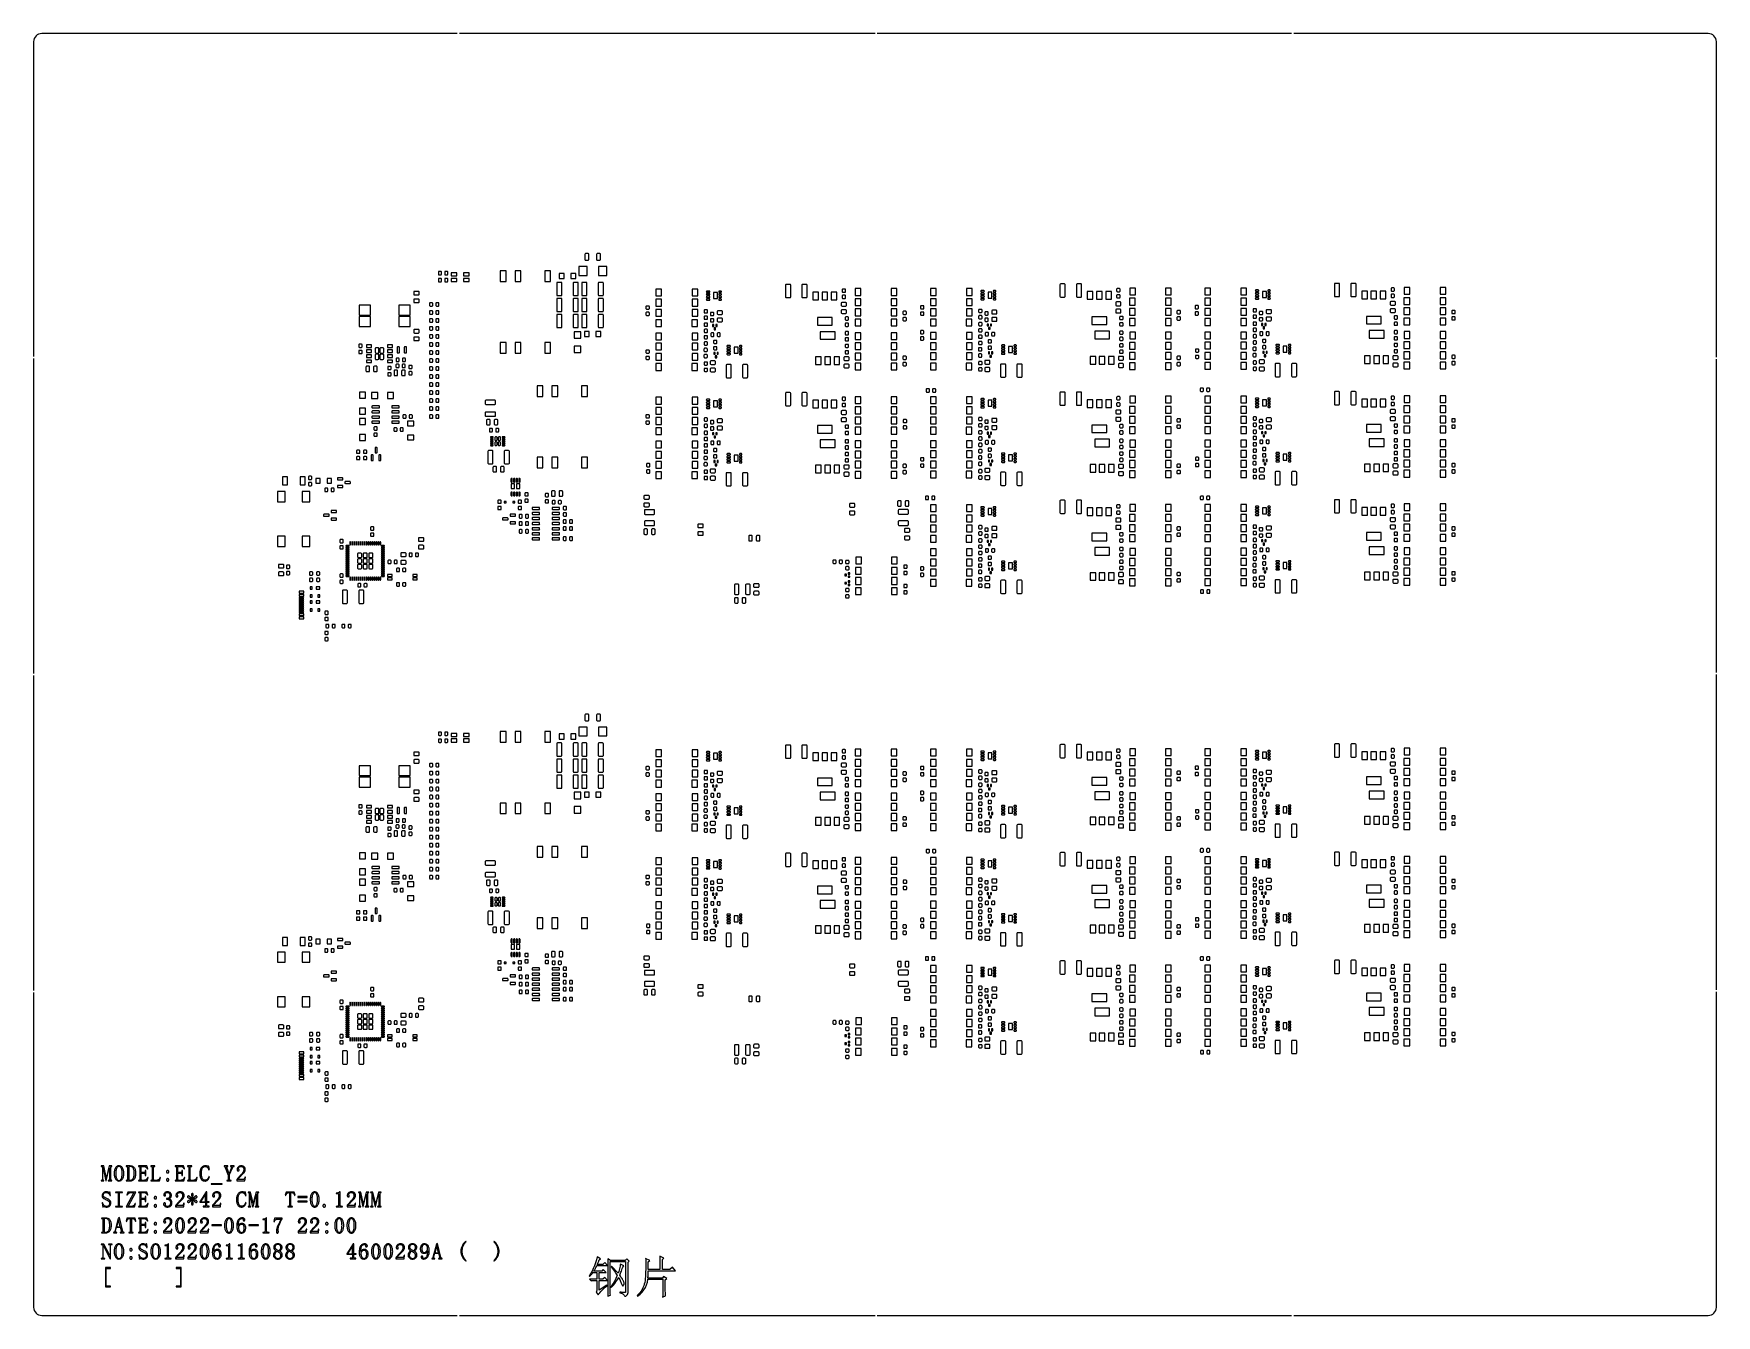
# Model space of a CAD drawing. Extents: x -210 to 210, y -160 to 160.
import ezdxf

# ---------------------------------------------------------------- set-up
doc = ezdxf.new("R2010")
doc.units = 0
doc.header["$MEASUREMENT"] = 0
doc.layers.get('0').update_dxf_attribs({"linetype": 'CONTINUOUS'})

msp = doc.modelspace()

# ---------------------------------------------------------------- linework, layer by layer
for points in [[(-104.250605, 160.000996), (-208.000996, 160.000996), (-208.000996, 160.000996, 0.414214), (-210.001016, 158.001006), (-210.001016, 158.001006), (-210.001016, 79.375498)], [(210.001016, 79.250498), (210.001016, 158.001006), (210.001016, 158.001006, 0.414214), (208.000996, 160.000996), (208.000996, 160.000996), (104.500498, 160.000996)], [(-71.612002, 105.075), (-72.237998, 105.075), (-72.237998, 105.075, 0.4135), (-72.438003, 104.875), (-72.438003, 104.875), (-72.437002, 104.874004), (-72.437002, 104.874004), (-72.437002, 103.643994), (-72.437002, 103.643994, 0.023735), (-72.438003, 103.625), (-72.438003, 103.625, 0.413485), (-72.237998, 103.425), (-72.237998, 103.425), (-71.612002, 103.425), (-71.612002, 103.425), (-71.593003, 103.426006), (-71.593003, 103.426006, 0.385871), (-71.413003, 103.625), (-71.413003, 103.625), (-71.411997, 103.625), (-71.411997, 103.625), (-71.411997, 104.875), (-71.411997, 104.875), (-71.413003, 104.875), (-71.413003, 104.875, 0.385898), (-71.593003, 105.074004), (-71.593003, 105.074004), (-71.612002, 105.075)], [(-68.686997, 105.075), (-69.312998, 105.075), (-69.312998, 105.075, 0.413492), (-69.513003, 104.875), (-69.513003, 104.875), (-69.512002, 104.874004), (-69.512002, 104.874004), (-69.512002, 103.643994), (-69.512002, 103.643994, 0.023735), (-69.513003, 103.625), (-69.513003, 103.625, 0.413478), (-69.312998, 103.425), (-69.312998, 103.425), (-68.686997, 103.425), (-68.686997, 103.425), (-68.667998, 103.426006), (-68.667998, 103.426006, 0.385857), (-68.488003, 103.625), (-68.488003, 103.625), (-68.487002, 103.625), (-68.487002, 103.625), (-68.487002, 104.875), (-68.487002, 104.875), (-68.488003, 104.875), (-68.488003, 104.875, 0.385884), (-68.667998, 105.074004), (-68.667998, 105.074004), (-68.686997, 105.075)], [(-108.2, 100.475, 0.41559), (-108.35, 100.625), (-108.35, 100.625), (-108.825, 100.625), (-108.825, 100.625, 0.414385), (-108.975, 100.475), (-108.975, 100.475), (-108.975, 99.925), (-108.975, 99.925, 0.412863), (-108.825, 99.775), (-108.825, 99.775), (-108.35, 99.775), (-108.35, 99.775, 0.414023), (-108.2, 99.925), (-108.2, 99.925), (-108.2, 100.475)], [(-108.2, 98.725, 0.41559), (-108.35, 98.875), (-108.35, 98.875), (-108.825, 98.875), (-108.825, 98.875, 0.414423), (-108.975, 98.725), (-108.975, 98.725), (-108.975, 98.175), (-108.975, 98.175, 0.412845), (-108.825, 98.025), (-108.825, 98.025), (-108.35, 98.025), (-108.35, 98.025, 0.414023), (-108.2, 98.175), (-108.2, 98.175), (-108.2, 98.725)], [(-106.625, 100.475, 0.41559), (-106.775, 100.625), (-106.775, 100.625), (-107.25, 100.625), (-107.25, 100.625, 0.414385), (-107.4, 100.475), (-107.4, 100.475), (-107.4, 99.925), (-107.4, 99.925, 0.412863), (-107.25, 99.775), (-107.25, 99.775), (-106.775, 99.775), (-106.775, 99.775, 0.414023), (-106.625, 99.925), (-106.625, 99.925), (-106.625, 100.475)], [(-106.625, 98.725, 0.41559), (-106.775, 98.875), (-106.775, 98.875), (-107.25, 98.875), (-107.25, 98.875, 0.414423), (-107.4, 98.725), (-107.4, 98.725), (-107.4, 98.175), (-107.4, 98.175, 0.412845), (-107.25, 98.025), (-107.25, 98.025), (-106.775, 98.025), (-106.775, 98.025, 0.414023), (-106.625, 98.175), (-106.625, 98.175), (-106.625, 98.725)], [(-78.148999, 97.7, 0.413621), (-78.349004, 97.9), (-78.349004, 97.9), (-79.25, 97.9), (-79.25, 97.9, 0.414808), (-79.449995, 97.7), (-79.449995, 97.7), (-79.449995, 94.8), (-79.449995, 94.8, 0.414793), (-79.25, 94.6), (-79.25, 94.6), (-78.349004, 94.6), (-78.349004, 94.6, 0.413635), (-78.148999, 94.8), (-78.148999, 94.8), (-78.148999, 97.7)], [(-74.049004, 97.7, 0.413471), (-74.248999, 97.9), (-74.248999, 97.9), (-75.15, 97.9), (-75.15, 97.9, 0.414951), (-75.35, 97.7), (-75.35, 97.7), (-75.35, 94.8), (-75.35, 94.8, 0.414951), (-75.15, 94.6), (-75.15, 94.6), (-74.248999, 94.6), (-74.248999, 94.6, 0.413485), (-74.049004, 94.8), (-74.049004, 94.8), (-74.049004, 97.7)], [(-71.900005, 97.7, 0.414951), (-72.1, 97.9), (-72.1, 97.9), (-73.000996, 97.9), (-73.000996, 97.9, 0.413485), (-73.201001, 97.7), (-73.201001, 97.7), (-73.201001, 94.8), (-73.201001, 94.8, 0.4135), (-73.000996, 94.6), (-73.000996, 94.6), (-72.1, 94.6), (-72.1, 94.6, 0.414951), (-71.900005, 94.8), (-71.900005, 94.8), (-71.900005, 97.7)], [(-67.801001, 97.7, 0.414958), (-68.001001, 97.9), (-68.001001, 97.9), (-68.902002, 97.9), (-68.902002, 97.9, 0.413471), (-69.101997, 97.7), (-69.101997, 97.7), (-69.101997, 94.8), (-69.101997, 94.8, 0.413485), (-68.902002, 94.6), (-68.902002, 94.6), (-68.001001, 94.6), (-68.001001, 94.6, 0.414958), (-67.801001, 94.8), (-67.801001, 94.8), (-67.801001, 97.7)], [(-21.045, 97.19, 0.413475), (-21.245, 97.39), (-21.245, 97.39), (-22.145999, 97.39), (-22.145999, 97.39, 0.414955), (-22.345999, 97.19), (-22.345999, 97.19), (-22.345999, 94.29), (-22.345999, 94.29, 0.414955), (-22.145999, 94.09), (-22.145999, 94.09), (-21.245, 94.09), (-21.245, 94.09, 0.413475), (-21.045, 94.29), (-21.045, 94.29), (-21.045, 97.19)], [(-16.945001, 97.19, 0.413476), (-17.145, 97.39), (-17.145, 97.39), (-18.045999, 97.39), (-18.045999, 97.39, 0.414955), (-18.246001, 97.19), (-18.246001, 97.19), (-18.246001, 94.29), (-18.246001, 94.29, 0.414955), (-18.045999, 94.09), (-18.045999, 94.09), (-17.145, 94.09), (-17.145, 94.09, 0.413476), (-16.945001, 94.29), (-16.945001, 94.29), (-16.945001, 97.19)], [(47.463999, 97.32, 0.414951), (47.263999, 97.52), (47.263999, 97.52), (46.362998, 97.52), (46.362998, 97.52, 0.413492), (46.162998, 97.32), (46.162998, 97.32), (46.162998, 94.42), (46.162998, 94.42, 0.413492), (46.362998, 94.22), (46.362998, 94.22), (47.263999, 94.22), (47.263999, 94.22, 0.414951), (47.463999, 94.42), (47.463999, 94.42), (47.463999, 97.32)], [(51.563999, 97.32, 0.414951), (51.363999, 97.52), (51.363999, 97.52), (50.462998, 97.52), (50.462998, 97.52, 0.413492), (50.262998, 97.32), (50.262998, 97.32), (50.262998, 94.42), (50.262998, 94.42, 0.413492), (50.462998, 94.22), (50.462998, 94.22), (51.363999, 94.22), (51.363999, 94.22, 0.414951), (51.563999, 94.42), (51.563999, 94.42), (51.563999, 97.32)], [(115.975, 97.45, 0.413471), (115.775, 97.65), (115.775, 97.65), (114.873994, 97.65), (114.873994, 97.65, 0.41493), (114.674004, 97.45), (114.674004, 97.45), (114.674004, 94.55), (114.674004, 94.55, 0.41493), (114.873994, 94.35), (114.873994, 94.35), (115.775, 94.35), (115.775, 94.35, 0.413471), (115.975, 94.55), (115.975, 94.55), (115.975, 97.45)], [(120.075, 97.45, 0.413485), (119.875, 97.65), (119.875, 97.65), (118.974004, 97.65), (118.974004, 97.65, 0.414944), (118.773994, 97.45), (118.773994, 97.45), (118.773994, 94.55), (118.773994, 94.55, 0.414944), (118.974004, 94.35), (118.974004, 94.35), (119.875, 94.35), (119.875, 94.35, 0.413485), (120.075, 94.55), (120.075, 94.55), (120.075, 97.45)], [(-113.775, 95.45, 0.414214), (-113.975, 95.65), (-113.975, 95.65), (-114.925, 95.65), (-114.925, 95.65, 0.414214), (-115.125, 95.45), (-115.125, 95.45), (-115.125, 94.95), (-115.125, 94.95, 0.414214), (-114.925, 94.75), (-114.925, 94.75), (-113.975, 94.75), (-113.975, 94.75, 0.414214), (-113.775, 94.95), (-113.775, 94.95), (-113.775, 95.45)], [(-113.775, 93.55, 0.414214), (-113.975, 93.75), (-113.975, 93.75), (-114.925, 93.75), (-114.925, 93.75, 0.414214), (-115.125, 93.55), (-115.125, 93.55), (-115.125, 93.05), (-115.125, 93.05, 0.414214), (-114.925, 92.85), (-114.925, 92.85), (-113.975, 92.85), (-113.975, 92.85, 0.414214), (-113.775, 93.05), (-113.775, 93.05), (-113.775, 93.55)], [(-110.405996, 92.66, 0.41559), (-110.555996, 92.81), (-110.555996, 92.81), (-111.031006, 92.81), (-111.031006, 92.81, 0.414385), (-111.180996, 92.66), (-111.180996, 92.66), (-111.180996, 92.11), (-111.180996, 92.11, 0.412844), (-111.031006, 91.96), (-111.031006, 91.96), (-110.555996, 91.96), (-110.555996, 91.96, 0.414004), (-110.405996, 92.11), (-110.405996, 92.11), (-110.405996, 92.66)], [(-108.831006, 92.66, 0.41559), (-108.980996, 92.81), (-108.980996, 92.81), (-109.456006, 92.81), (-109.456006, 92.81, 0.414385), (-109.605996, 92.66), (-109.605996, 92.66), (-109.605996, 92.11), (-109.605996, 92.11, 0.412844), (-109.456006, 91.96), (-109.456006, 91.96), (-108.980996, 91.96), (-108.980996, 91.96, 0.414004), (-108.831006, 92.11), (-108.831006, 92.11), (-108.831006, 92.66)], [(-78.148999, 93.7, 0.413621), (-78.349004, 93.9), (-78.349004, 93.9), (-79.25, 93.9), (-79.25, 93.9, 0.414808), (-79.449995, 93.7), (-79.449995, 93.7), (-79.449995, 90.8), (-79.449995, 90.8, 0.414793), (-79.25, 90.6), (-79.25, 90.6), (-78.349004, 90.6), (-78.349004, 90.6, 0.413621), (-78.148999, 90.8), (-78.148999, 90.8), (-78.148999, 93.7)], [(-74.049004, 93.7, 0.413485), (-74.248999, 93.9), (-74.248999, 93.9), (-75.15, 93.9), (-75.15, 93.9, 0.414951), (-75.35, 93.7), (-75.35, 93.7), (-75.35, 90.8), (-75.35, 90.8, 0.414951), (-75.15, 90.6), (-75.15, 90.6), (-74.248999, 90.6), (-74.248999, 90.6, 0.413485), (-74.049004, 90.8), (-74.049004, 90.8), (-74.049004, 93.7)], [(-71.900005, 93.7, 0.414951), (-72.1, 93.9), (-72.1, 93.9), (-73.000996, 93.9), (-73.000996, 93.9, 0.4135), (-73.201001, 93.7), (-73.201001, 93.7), (-73.201001, 90.8), (-73.201001, 90.8, 0.4135), (-73.000996, 90.6), (-73.000996, 90.6), (-72.1, 90.6), (-72.1, 90.6, 0.414951), (-71.900005, 90.8), (-71.900005, 90.8), (-71.900005, 93.7)], [(-67.801001, 93.7, 0.414958), (-68.001001, 93.9), (-68.001001, 93.9), (-68.902002, 93.9), (-68.902002, 93.9, 0.413485), (-69.101997, 93.7), (-69.101997, 93.7), (-69.101997, 90.8), (-69.101997, 90.8, 0.413485), (-68.902002, 90.6), (-68.902002, 90.6), (-68.001001, 90.6), (-68.001001, 90.6, 0.414958), (-67.801001, 90.8), (-67.801001, 90.8), (-67.801001, 93.7)], [(-41.37, 95.42, 0.414214), (-41.21, 95.58), (-41.21, 95.58, 0.414214), (-41.37, 95.74), (-41.37, 95.74), (-41.94, 95.74), (-41.94, 95.74, 0.414214), (-42.1, 95.58), (-42.1, 95.58, 0.414214), (-41.94, 95.42), (-41.94, 95.42), (-41.37, 95.42)], [(-41.37, 94.76, 0.414214), (-41.21, 94.92), (-41.21, 94.92, 0.414214), (-41.37, 95.08), (-41.37, 95.08), (-41.94, 95.08), (-41.94, 95.08, 0.414214), (-42.1, 94.92), (-42.1, 94.92, 0.414214), (-41.94, 94.76), (-41.94, 94.76), (-41.37, 94.76)], [(-41.37, 94.100996, 0.414214), (-41.21, 94.260996), (-41.21, 94.260996, 0.414214), (-41.37, 94.420996), (-41.37, 94.420996), (-41.94, 94.420996), (-41.94, 94.420996, 0.414214), (-42.1, 94.260996), (-42.1, 94.260996, 0.414214), (-41.94, 94.100996), (-41.94, 94.100996), (-41.37, 94.100996)], [(-41.37, 93.44, 0.414214), (-41.21, 93.6), (-41.21, 93.6, 0.414214), (-41.37, 93.76), (-41.37, 93.76), (-41.94, 93.76), (-41.94, 93.76, 0.414214), (-42.1, 93.6), (-42.1, 93.6, 0.414214), (-41.94, 93.44), (-41.94, 93.44), (-41.37, 93.44)], [(-38.5, 95.422998, 0.414214), (-38.339998, 95.582998), (-38.339998, 95.582998, 0.414214), (-38.5, 95.742998), (-38.5, 95.742998), (-38.84, 95.742998), (-38.84, 95.742998, 0.414214), (-39, 95.582998), (-39, 95.582998, 0.414214), (-38.84, 95.422998), (-38.84, 95.422998), (-38.5, 95.422998)], [(-38.5, 94.763008, 0.414214), (-38.339998, 94.922998), (-38.339998, 94.922998, 0.414214), (-38.5, 95.082998), (-38.5, 95.082998), (-38.84, 95.082998), (-38.84, 95.082998, 0.414214), (-39, 94.922998), (-39, 94.922998, 0.414214), (-38.84, 94.763008), (-38.84, 94.763008), (-38.5, 94.763008)], [(-38.5, 94.099004, 0.414214), (-38.339998, 94.259004), (-38.339998, 94.259004, 0.414214), (-38.5, 94.419004), (-38.5, 94.419004), (-38.84, 94.419004), (-38.84, 94.419004, 0.414214), (-39, 94.259004), (-39, 94.259004, 0.414214), (-38.84, 94.099004), (-38.84, 94.099004), (-38.5, 94.099004)], [(-38.5, 93.438994, 0.414214), (-38.339998, 93.599004), (-38.339998, 93.599004, 0.414214), (-38.5, 93.759004), (-38.5, 93.759004), (-38.84, 93.759004), (-38.84, 93.759004, 0.414214), (-39, 93.599004), (-39, 93.599004, 0.414214), (-38.84, 93.438994), (-38.84, 93.438994), (-38.5, 93.438994)], [(-7.12, 92.677002, 0.414938), (-7.32, 92.877002), (-7.32, 92.877002), (-8.22, 92.877002), (-8.22, 92.877002, 0.414938), (-8.42, 92.677002), (-8.42, 92.677002), (-8.42, 92.152002), (-8.42, 92.152002, 0.393115), (-8.234, 91.952998), (-8.234, 91.952998), (-8.22, 91.951992), (-8.22, 91.951992), (-7.32, 91.951992), (-7.32, 91.951992), (-7.306, 91.952998), (-7.306, 91.952998, 0.393114), (-7.12, 92.152002), (-7.12, 92.152002), (-7.12, 92.677002)], [(-7.345, 96.065, 0.414214), (-7.52, 96.24), (-7.52, 96.24), (-8.019999, 96.24), (-8.019999, 96.24, 0.414214), (-8.195, 96.065), (-8.195, 96.065), (-8.195, 95.615), (-8.195, 95.615, 0.414214), (-8.019999, 95.44), (-8.019999, 95.44), (-7.52, 95.44), (-7.52, 95.44, 0.414214), (-7.345, 95.615), (-7.345, 95.615), (-7.345, 96.065)], [(-7.345, 94.515, 0.414214), (-7.52, 94.69), (-7.52, 94.69), (-8.019999, 94.69), (-8.019999, 94.69, 0.414214), (-8.195, 94.515), (-8.195, 94.515), (-8.195, 94.065), (-8.195, 94.065, 0.414214), (-8.019999, 93.89), (-8.019999, 93.89), (-7.52, 93.89), (-7.52, 93.89, 0.414214), (-7.345, 94.065), (-7.345, 94.065), (-7.345, 94.515)], [(27.14, 95.55, 0.414214), (27.3, 95.71), (27.3, 95.71, 0.414214), (27.14, 95.87), (27.14, 95.87), (26.57, 95.87), (26.57, 95.87, 0.414214), (26.41, 95.71), (26.41, 95.71, 0.414214), (26.57, 95.55), (26.57, 95.55), (27.14, 95.55)], [(27.14, 94.890996, 0.414214), (27.3, 95.050996), (27.3, 95.050996, 0.414214), (27.14, 95.210996), (27.14, 95.210996), (26.57, 95.210996), (26.57, 95.210996, 0.414214), (26.41, 95.050996), (26.41, 95.050996, 0.414214), (26.57, 94.890996), (26.57, 94.890996), (27.14, 94.890996)], [(27.14, 94.23, 0.414214), (27.3, 94.39), (27.3, 94.39, 0.414214), (27.14, 94.55), (27.14, 94.55), (26.57, 94.55), (26.57, 94.55, 0.414214), (26.41, 94.39), (26.41, 94.39, 0.414214), (26.57, 94.23), (26.57, 94.23), (27.14, 94.23)], [(27.14, 93.57, 0.414214), (27.3, 93.73), (27.3, 93.73, 0.414214), (27.14, 93.89), (27.14, 93.89), (26.57, 93.89), (26.57, 93.89, 0.414214), (26.41, 93.73), (26.41, 93.73, 0.414214), (26.57, 93.57), (26.57, 93.57), (27.14, 93.57)], [(30.01, 95.553008, 0.414214), (30.17, 95.712998), (30.17, 95.712998, 0.414214), (30.01, 95.872998), (30.01, 95.872998), (29.67, 95.872998), (29.67, 95.872998, 0.414214), (29.51, 95.712998), (29.51, 95.712998, 0.414214), (29.67, 95.553008), (29.67, 95.553008), (30.01, 95.553008)], [(30.01, 94.892998, 0.414214), (30.17, 95.052998), (30.17, 95.052998, 0.414214), (30.01, 95.213008), (30.01, 95.213008), (29.67, 95.213008), (29.67, 95.213008, 0.414214), (29.51, 95.052998), (29.51, 95.052998, 0.414214), (29.67, 94.892998), (29.67, 94.892998), (30.01, 94.892998)], [(30.01, 94.228994, 0.414214), (30.17, 94.389004), (30.17, 94.389004, 0.414214), (30.01, 94.549004), (30.01, 94.549004), (29.67, 94.549004), (29.67, 94.549004, 0.414214), (29.51, 94.389004), (29.51, 94.389004, 0.414214), (29.67, 94.228994), (29.67, 94.228994), (30.01, 94.228994)], [(30.01, 93.569004, 0.414214), (30.17, 93.728994), (30.17, 93.728994, 0.414214), (30.01, 93.888994), (30.01, 93.888994), (29.67, 93.888994), (29.67, 93.888994, 0.414214), (29.51, 93.728994), (29.51, 93.728994, 0.414214), (29.67, 93.569004), (29.67, 93.569004), (30.01, 93.569004)], [(61.388999, 92.807002, 0.414793), (61.188999, 93.007002), (61.188999, 93.007002), (60.288999, 93.007002), (60.288999, 93.007002, 0.41508), (60.088999, 92.807002), (60.088999, 92.807002), (60.088999, 92.282002), (60.088999, 92.282002, 0.393251), (60.275, 92.082998), (60.275, 92.082998), (60.288999, 92.082002), (60.288999, 92.082002), (61.188999, 92.082002), (61.188999, 92.082002), (61.202998, 92.082998), (61.202998, 92.082998, 0.392973), (61.388999, 92.282002), (61.388999, 92.282002), (61.388999, 92.807002)], [(61.163999, 96.195, 0.41405), (60.988999, 96.37), (60.988999, 96.37), (60.488999, 96.37), (60.488999, 96.37, 0.414377), (60.313999, 96.195), (60.313999, 96.195), (60.313999, 95.745), (60.313999, 95.745, 0.414377), (60.488999, 95.57), (60.488999, 95.57), (60.988999, 95.57), (60.988999, 95.57, 0.41405), (61.163999, 95.745), (61.163999, 95.745), (61.163999, 96.195)], [(61.163999, 94.645, 0.414034), (60.988999, 94.82), (60.988999, 94.82), (60.488999, 94.82), (60.488999, 94.82, 0.414377), (60.313999, 94.645), (60.313999, 94.645), (60.313999, 94.195), (60.313999, 94.195, 0.414377), (60.488999, 94.02), (60.488999, 94.02), (60.988999, 94.02), (60.988999, 94.02, 0.41405), (61.163999, 94.195), (61.163999, 94.195), (61.163999, 94.645)], [(95.65, 95.680996, 0.414214), (95.81, 95.840996), (95.81, 95.840996, 0.414214), (95.65, 96.000996), (95.65, 96.000996), (95.08, 96.000996), (95.08, 96.000996, 0.414214), (94.92, 95.840996), (94.92, 95.840996, 0.414214), (95.08, 95.680996), (95.08, 95.680996), (95.65, 95.680996)], [(95.65, 95.02, 0.414214), (95.81, 95.18), (95.81, 95.18, 0.414214), (95.65, 95.34), (95.65, 95.34), (95.08, 95.34), (95.08, 95.34, 0.414214), (94.92, 95.18), (94.92, 95.18, 0.414214), (95.08, 95.02), (95.08, 95.02), (95.65, 95.02)], [(95.65, 94.36, 0.414214), (95.81, 94.52), (95.81, 94.52, 0.414214), (95.65, 94.68), (95.65, 94.68), (95.08, 94.68), (95.08, 94.68, 0.414214), (94.92, 94.52), (94.92, 94.52, 0.414214), (95.08, 94.36), (95.08, 94.36), (95.65, 94.36)], [(95.65, 93.700996, 0.414214), (95.81, 93.860996), (95.81, 93.860996, 0.414214), (95.65, 94.020996), (95.65, 94.020996), (95.08, 94.020996), (95.08, 94.020996, 0.414214), (94.92, 93.860996), (94.92, 93.860996, 0.414214), (95.08, 93.700996), (95.08, 93.700996), (95.65, 93.700996)], [(98.52, 95.682998, 0.414214), (98.68, 95.842998), (98.68, 95.842998, 0.414214), (98.52, 96.003008), (98.52, 96.003008), (98.18, 96.003008), (98.18, 96.003008, 0.414214), (98.02, 95.842998), (98.02, 95.842998, 0.414214), (98.18, 95.682998), (98.18, 95.682998), (98.52, 95.682998)], [(98.52, 95.022998, 0.414214), (98.68, 95.182998), (98.68, 95.182998, 0.414214), (98.52, 95.342998), (98.52, 95.342998), (98.18, 95.342998), (98.18, 95.342998, 0.414214), (98.02, 95.182998), (98.02, 95.182998, 0.414214), (98.18, 95.022998), (98.18, 95.022998), (98.52, 95.022998)], [(98.52, 94.359004, 0.414214), (98.68, 94.518994), (98.68, 94.518994, 0.414214), (98.52, 94.678994), (98.52, 94.678994), (98.18, 94.678994), (98.18, 94.678994, 0.414214), (98.02, 94.518994), (98.02, 94.518994, 0.414214), (98.18, 94.359004), (98.18, 94.359004), (98.52, 94.359004)], [(98.52, 93.699004, 0.414214), (98.68, 93.859004), (98.68, 93.859004, 0.414214), (98.52, 94.019004), (98.52, 94.019004), (98.18, 94.019004), (98.18, 94.019004, 0.414214), (98.02, 93.859004), (98.02, 93.859004, 0.414214), (98.18, 93.699004), (98.18, 93.699004), (98.52, 93.699004)], [(129.89999, 92.937998, 0.414786), (129.70001, 93.137998), (129.70001, 93.137998), (128.8, 93.137998), (128.8, 93.137998, 0.414944), (128.6, 92.937998), (128.6, 92.937998), (128.6, 92.412998), (128.6, 92.412998, 0.393115), (128.785996, 92.214004), (128.785996, 92.214004), (128.8, 92.212998), (128.8, 92.212998), (129.70001, 92.212998), (129.70001, 92.212998), (129.713994, 92.214004), (129.713994, 92.214004, 0.392965), (129.89999, 92.412998), (129.89999, 92.412998), (129.89999, 92.937998)], [(129.675, 96.325, 0.414067), (129.5, 96.5), (129.5, 96.5), (128.99999, 96.5), (128.99999, 96.5, 0.414361), (128.82499, 96.325), (128.82499, 96.325), (128.82499, 95.875), (128.82499, 95.875, 0.414361), (128.99999, 95.7), (128.99999, 95.7), (129.5, 95.7), (129.5, 95.7, 0.414067), (129.675, 95.875), (129.675, 95.875), (129.675, 96.325)], [(129.675, 94.775, 0.414067), (129.5, 94.95), (129.5, 94.95), (128.99999, 94.95), (128.99999, 94.95, 0.414361), (128.82499, 94.775), (128.82499, 94.775), (128.82499, 94.325), (128.82499, 94.325, 0.414361), (128.99999, 94.15), (128.99999, 94.15), (129.5, 94.15), (129.5, 94.15, 0.41405), (129.675, 94.325), (129.675, 94.325), (129.675, 94.775)], [(-110.405996, 90.66, 0.41559), (-110.555996, 90.81), (-110.555996, 90.81), (-111.031006, 90.81), (-111.031006, 90.81, 0.414366), (-111.180996, 90.66), (-111.180996, 90.66), (-111.180996, 90.11), (-111.180996, 90.11, 0.412863), (-111.031006, 89.96), (-111.031006, 89.96), (-110.555996, 89.96), (-110.555996, 89.96, 0.414004), (-110.405996, 90.11), (-110.405996, 90.11), (-110.405996, 90.66)], [(-110.405996, 88.66, 0.41559), (-110.555996, 88.81), (-110.555996, 88.81), (-111.031006, 88.81), (-111.031006, 88.81, 0.414385), (-111.180996, 88.66), (-111.180996, 88.66), (-111.180996, 88.11), (-111.180996, 88.11, 0.412844), (-111.031006, 87.96), (-111.031006, 87.96), (-110.555996, 87.96), (-110.555996, 87.96, 0.414004), (-110.405996, 88.11), (-110.405996, 88.11), (-110.405996, 88.66)], [(-108.831006, 90.66, 0.41559), (-108.980996, 90.81), (-108.980996, 90.81), (-109.456006, 90.81), (-109.456006, 90.81, 0.414366), (-109.605996, 90.66), (-109.605996, 90.66), (-109.605996, 90.11), (-109.605996, 90.11, 0.412863), (-109.456006, 89.96), (-109.456006, 89.96), (-108.980996, 89.96), (-108.980996, 89.96, 0.414004), (-108.831006, 90.11), (-108.831006, 90.11), (-108.831006, 90.66)], [(-108.831006, 88.66, 0.41559), (-108.980996, 88.81), (-108.980996, 88.81), (-109.456006, 88.81), (-109.456006, 88.81, 0.414385), (-109.605996, 88.66), (-109.605996, 88.66), (-109.605996, 88.11), (-109.605996, 88.11, 0.412844), (-109.456006, 87.96), (-109.456006, 87.96), (-108.980996, 87.96), (-108.980996, 87.96, 0.414004), (-108.831006, 88.11), (-108.831006, 88.11), (-108.831006, 88.66)], [(-78.148999, 89.7, 0.413621), (-78.349004, 89.9), (-78.349004, 89.9), (-79.25, 89.9), (-79.25, 89.9, 0.414793), (-79.449995, 89.7), (-79.449995, 89.7), (-79.449995, 86.8), (-79.449995, 86.8, 0.414808), (-79.25, 86.6), (-79.25, 86.6), (-78.349004, 86.6), (-78.349004, 86.6, 0.413621), (-78.148999, 86.8), (-78.148999, 86.8), (-78.148999, 89.7)], [(-74.049004, 89.7, 0.413485), (-74.248999, 89.9), (-74.248999, 89.9), (-75.15, 89.9), (-75.15, 89.9, 0.414951), (-75.35, 89.7), (-75.35, 89.7), (-75.35, 86.8), (-75.35, 86.8, 0.414951), (-75.15, 86.6), (-75.15, 86.6), (-74.248999, 86.6), (-74.248999, 86.6, 0.413485), (-74.049004, 86.8), (-74.049004, 86.8), (-74.049004, 89.7)], [(-71.900005, 89.7, 0.414951), (-72.1, 89.9), (-72.1, 89.9), (-73.000996, 89.9), (-73.000996, 89.9, 0.4135), (-73.201001, 89.7), (-73.201001, 89.7), (-73.201001, 86.8), (-73.201001, 86.8, 0.4135), (-73.000996, 86.6), (-73.000996, 86.6), (-72.1, 86.6), (-72.1, 86.6, 0.414951), (-71.900005, 86.8), (-71.900005, 86.8), (-71.900005, 89.7)], [(-67.801001, 89.7, 0.414958), (-68.001001, 89.9), (-68.001001, 89.9), (-68.902002, 89.9), (-68.902002, 89.9, 0.413485), (-69.101997, 89.7), (-69.101997, 89.7), (-69.101997, 86.8), (-69.101997, 86.8, 0.413485), (-68.902002, 86.6), (-68.902002, 86.6), (-68.001001, 86.6), (-68.001001, 86.6, 0.414958), (-67.801001, 86.8), (-67.801001, 86.8), (-67.801001, 89.7)], [(-56.325, 91.85, 0.415198), (-56.475, 92), (-56.475, 92), (-57.025, 92), (-57.025, 92, 0.415198), (-57.175, 91.85), (-57.175, 91.85), (-57.175, 91.375), (-57.175, 91.375, 0.413253), (-57.025, 91.225), (-57.025, 91.225), (-56.475, 91.225), (-56.475, 91.225, 0.413243), (-56.325, 91.375), (-56.325, 91.375), (-56.325, 91.85)], [(-56.325, 90.275, 0.415198), (-56.475, 90.425), (-56.475, 90.425), (-57.025, 90.425), (-57.025, 90.425, 0.415198), (-57.175, 90.275), (-57.175, 90.275), (-57.175, 89.8), (-57.175, 89.8, 0.413253), (-57.025, 89.65), (-57.025, 89.65), (-56.475, 89.65), (-56.475, 89.65, 0.413243), (-56.325, 89.8), (-56.325, 89.8), (-56.325, 90.275)], [(-41.795, 90.89, 0.415198), (-41.945, 91.04), (-41.945, 91.04), (-42.495, 91.04), (-42.495, 91.04, 0.415198), (-42.645, 90.89), (-42.645, 90.89), (-42.645, 90.415), (-42.645, 90.415, 0.413253), (-42.495, 90.265), (-42.495, 90.265), (-41.945, 90.265), (-41.945, 90.265, 0.413253), (-41.795, 90.415), (-41.795, 90.415), (-41.795, 90.89)], [(-41.795, 89.315, 0.415198), (-41.945, 89.465), (-41.945, 89.465), (-42.495, 89.465), (-42.495, 89.465, 0.415198), (-42.645, 89.315), (-42.645, 89.315), (-42.645, 88.84), (-42.645, 88.84, 0.413253), (-42.495, 88.69), (-42.495, 88.69), (-41.945, 88.69), (-41.945, 88.69, 0.413253), (-41.795, 88.84), (-41.795, 88.84), (-41.795, 89.315)], [(-40.245, 90.24, 0.415183), (-40.395, 90.39), (-40.395, 90.39), (-40.945, 90.39), (-40.945, 90.39, 0.415183), (-41.095, 90.24), (-41.095, 90.24), (-41.095, 89.765), (-41.095, 89.765, 0.413234), (-40.945, 89.615), (-40.945, 89.615), (-40.395, 89.615), (-40.395, 89.615, 0.413234), (-40.245, 89.765), (-40.245, 89.765), (-40.245, 90.24)], [(-40.245, 88.665, 0.415183), (-40.395, 88.815), (-40.395, 88.815), (-40.945, 88.815), (-40.945, 88.815, 0.415183), (-41.095, 88.665), (-41.095, 88.665), (-41.095, 88.19), (-41.095, 88.19, 0.413234), (-40.945, 88.04), (-40.945, 88.04), (-40.395, 88.04), (-40.395, 88.04, 0.413234), (-40.245, 88.19), (-40.245, 88.19), (-40.245, 88.665)], [(-38.07, 90.602002, 0.414937), (-38.27, 90.802002), (-38.27, 90.802002), (-39.17, 90.802002), (-39.17, 90.802002, 0.41494), (-39.37, 90.602002), (-39.37, 90.602002), (-39.37, 90.077002), (-39.37, 90.077002, 0.393125), (-39.184001, 89.877998), (-39.184001, 89.877998), (-39.17, 89.877002), (-39.17, 89.877002), (-38.27, 89.877002), (-38.27, 89.877002), (-38.256001, 89.877998), (-38.256001, 89.877998, 0.393125), (-38.07, 90.077002), (-38.07, 90.077002), (-38.07, 90.602002)], [(-38.07, 88.777998, 0.414951), (-38.27, 88.977998), (-38.27, 88.977998), (-39.17, 88.977998), (-39.17, 88.977998, 0.414955), (-39.37, 88.777998), (-39.37, 88.777998), (-39.37, 88.252998), (-39.37, 88.252998, 0.393111), (-39.184001, 88.054004), (-39.184001, 88.054004), (-39.17, 88.053008), (-39.17, 88.053008), (-38.27, 88.053008), (-38.27, 88.053008), (-38.256001, 88.054004), (-38.256001, 88.054004, 0.393111), (-38.07, 88.252998), (-38.07, 88.252998), (-38.07, 88.777998)], [(-7.12, 90.852998, 0.414952), (-7.32, 91.052998), (-7.32, 91.052998), (-8.22, 91.052998), (-8.22, 91.052998, 0.414952), (-8.42, 90.852998), (-8.42, 90.852998), (-8.42, 90.327998), (-8.42, 90.327998, 0.393114), (-8.234, 90.129004), (-8.234, 90.129004), (-8.22, 90.127998), (-8.22, 90.127998), (-7.32, 90.127998), (-7.32, 90.127998), (-7.306, 90.129004), (-7.306, 90.129004, 0.393113), (-7.12, 90.327998), (-7.12, 90.327998), (-7.12, 90.852998)], [(-6.595, 89.115, 0.41518), (-6.745, 89.265), (-6.745, 89.265), (-7.295, 89.265), (-7.295, 89.265, 0.415181), (-7.445, 89.115), (-7.445, 89.115), (-7.445, 88.64), (-7.445, 88.64, 0.413231), (-7.295, 88.49), (-7.295, 88.49), (-6.745, 88.49), (-6.745, 88.49, 0.413231), (-6.595, 88.64), (-6.595, 88.64), (-6.595, 89.115)], [(7.825, 90.525, 0.415393), (7.675, 90.675), (7.675, 90.675), (7.125, 90.675), (7.125, 90.675, 0.415005), (6.975, 90.525), (6.975, 90.525), (6.975, 90.05), (6.975, 90.05, 0.413039), (7.125, 89.9), (7.125, 89.9), (7.675, 89.9), (7.675, 89.9, 0.413443), (7.825, 90.05), (7.825, 90.05), (7.825, 90.525)], [(7.825, 88.95, 0.415393), (7.675, 89.1), (7.675, 89.1), (7.125, 89.1), (7.125, 89.1, 0.415005), (6.975, 88.95), (6.975, 88.95), (6.975, 88.475), (6.975, 88.475, 0.413039), (7.125, 88.325), (7.125, 88.325), (7.675, 88.325), (7.675, 88.325, 0.413443), (7.825, 88.475), (7.825, 88.475), (7.825, 88.95)], [(12.225, 91.9, 0.4152), (12.075, 92.05), (12.075, 92.05), (11.525, 92.05), (11.525, 92.05, 0.4152), (11.375, 91.9), (11.375, 91.9), (11.375, 91.425), (11.375, 91.425, 0.41325), (11.525, 91.275), (11.525, 91.275), (12.075, 91.275), (12.075, 91.275, 0.41325), (12.225, 91.425), (12.225, 91.425), (12.225, 91.9)], [(12.225, 90.325, 0.4152), (12.075, 90.475), (12.075, 90.475), (11.525, 90.475), (11.525, 90.475, 0.4152), (11.375, 90.325), (11.375, 90.325), (11.375, 89.85), (11.375, 89.85, 0.41325), (11.525, 89.7), (11.525, 89.7), (12.075, 89.7), (12.075, 89.7, 0.41325), (12.225, 89.85), (12.225, 89.85), (12.225, 90.325)], [(26.714001, 91.02, 0.415183), (26.563999, 91.17), (26.563999, 91.17), (26.013999, 91.17), (26.013999, 91.17, 0.415178), (25.863999, 91.02), (25.863999, 91.02), (25.863999, 90.545), (25.863999, 90.545, 0.413229), (26.013999, 90.395), (26.013999, 90.395), (26.563999, 90.395), (26.563999, 90.395, 0.413234), (26.714001, 90.545), (26.714001, 90.545), (26.714001, 91.02)], [(26.714001, 89.445, 0.415183), (26.563999, 89.595), (26.563999, 89.595), (26.013999, 89.595), (26.013999, 89.595, 0.415178), (25.863999, 89.445), (25.863999, 89.445), (25.863999, 88.97), (25.863999, 88.97, 0.413229), (26.013999, 88.82), (26.013999, 88.82), (26.563999, 88.82), (26.563999, 88.82, 0.413234), (26.714001, 88.97), (26.714001, 88.97), (26.714001, 89.445)], [(28.263999, 90.37, 0.415198), (28.114001, 90.52), (28.114001, 90.52), (27.564001, 90.52), (27.564001, 90.52, 0.415202), (27.413999, 90.37), (27.413999, 90.37), (27.413999, 89.895), (27.413999, 89.895, 0.413253), (27.564001, 89.745), (27.564001, 89.745), (28.114001, 89.745), (28.114001, 89.745, 0.413248), (28.263999, 89.895), (28.263999, 89.895), (28.263999, 90.37)], [(28.263999, 88.795, 0.415198), (28.114001, 88.945), (28.114001, 88.945), (27.564001, 88.945), (27.564001, 88.945, 0.415202), (27.413999, 88.795), (27.413999, 88.795), (27.413999, 88.32), (27.413999, 88.32, 0.413253), (27.564001, 88.17), (27.564001, 88.17), (28.114001, 88.17), (28.114001, 88.17, 0.413248), (28.263999, 88.32), (28.263999, 88.32), (28.263999, 88.795)], [(30.439001, 90.732002, 0.41494), (30.238999, 90.931992), (30.238999, 90.931992), (29.339001, 90.931992), (29.339001, 90.931992, 0.41494), (29.138999, 90.732002), (29.138999, 90.732002), (29.138999, 90.207002), (29.138999, 90.207002, 0.393129), (29.325, 90.007998), (29.325, 90.007998), (29.339001, 90.007002), (29.339001, 90.007002), (30.238999, 90.007002), (30.238999, 90.007002), (30.253, 90.007998), (30.253, 90.007998, 0.393125), (30.439001, 90.207002), (30.439001, 90.207002), (30.439001, 90.732002)], [(30.439001, 88.907002, 0.41494), (30.238999, 89.107002), (30.238999, 89.107002), (29.339001, 89.107002), (29.339001, 89.107002, 0.41494), (29.138999, 88.907002), (29.138999, 88.907002), (29.138999, 88.382002), (29.138999, 88.382002, 0.393129), (29.325, 88.182998), (29.325, 88.182998), (29.339001, 88.182002), (29.339001, 88.182002), (30.238999, 88.182002), (30.238999, 88.182002), (30.253, 88.182998), (30.253, 88.182998, 0.393125), (30.439001, 88.382002), (30.439001, 88.382002), (30.439001, 88.907002)], [(61.388999, 90.982002, 0.414793), (61.188999, 91.182002), (61.188999, 91.182002), (60.288999, 91.182002), (60.288999, 91.182002, 0.415095), (60.088999, 90.982002), (60.088999, 90.982002), (60.088999, 90.457002), (60.088999, 90.457002, 0.393264), (60.275, 90.257998), (60.275, 90.257998), (60.288999, 90.256992), (60.288999, 90.256992), (61.188999, 90.256992), (61.188999, 90.256992), (61.202998, 90.257998), (61.202998, 90.257998, 0.392973), (61.388999, 90.457002), (61.388999, 90.457002), (61.388999, 90.982002)], [(61.913999, 89.245, 0.415207), (61.763999, 89.395), (61.763999, 89.395), (61.213999, 89.395), (61.213999, 89.395, 0.415198), (61.063999, 89.245), (61.063999, 89.245), (61.063999, 88.77), (61.063999, 88.77, 0.413253), (61.213999, 88.62), (61.213999, 88.62), (61.763999, 88.62), (61.763999, 88.62, 0.413253), (61.913999, 88.77), (61.913999, 88.77), (61.913999, 89.245)], [(76.225, 90.7, 0.41537), (76.075005, 90.85), (76.075005, 90.85), (75.525, 90.85), (75.525, 90.85, 0.415006), (75.375, 90.7), (75.375, 90.7), (75.375, 90.225), (75.375, 90.225, 0.413044), (75.525, 90.075), (75.525, 90.075), (76.075005, 90.075), (76.075005, 90.075, 0.413433), (76.225, 90.225), (76.225, 90.225), (76.225, 90.7)], [(76.225, 89.125, 0.41537), (76.075005, 89.275), (76.075005, 89.275), (75.525, 89.275), (75.525, 89.275, 0.415006), (75.375, 89.125), (75.375, 89.125), (75.375, 88.65), (75.375, 88.65, 0.413044), (75.525, 88.5), (75.525, 88.5), (76.075005, 88.5), (76.075005, 88.5, 0.413433), (76.225, 88.65), (76.225, 88.65), (76.225, 89.125)], [(80.725, 91.95, 0.415207), (80.574995, 92.1), (80.574995, 92.1), (80.025, 92.1), (80.025, 92.1, 0.415198), (79.875, 91.95), (79.875, 91.95), (79.875, 91.475), (79.875, 91.475, 0.413253), (80.025, 91.325), (80.025, 91.325), (80.574995, 91.325), (80.574995, 91.325, 0.413262), (80.725, 91.475), (80.725, 91.475), (80.725, 91.95)], [(80.725, 90.375, 0.415207), (80.574995, 90.525), (80.574995, 90.525), (80.025, 90.525), (80.025, 90.525, 0.415198), (79.875, 90.375), (79.875, 90.375), (79.875, 89.9), (79.875, 89.9, 0.413253), (80.025, 89.75), (80.025, 89.75), (80.574995, 89.75), (80.574995, 89.75, 0.413262), (80.725, 89.9), (80.725, 89.9), (80.725, 90.375)], [(95.225, 91.15, 0.415188), (95.075, 91.3), (95.075, 91.3), (94.525, 91.3), (94.525, 91.3, 0.415188), (94.375, 91.15), (94.375, 91.15), (94.375, 90.675), (94.375, 90.675, 0.413243), (94.525, 90.525), (94.525, 90.525), (95.075, 90.525), (95.075, 90.525, 0.413224), (95.225, 90.675), (95.225, 90.675), (95.225, 91.15)], [(95.225, 89.575, 0.415207), (95.075, 89.725), (95.075, 89.725), (94.525, 89.725), (94.525, 89.725, 0.415207), (94.375, 89.575), (94.375, 89.575), (94.375, 89.1), (94.375, 89.1, 0.413243), (94.525, 88.95), (94.525, 88.95), (95.075, 88.95), (95.075, 88.95, 0.413224), (95.225, 89.1), (95.225, 89.1), (95.225, 89.575)], [(96.775, 90.5, 0.415188), (96.625, 90.65), (96.625, 90.65), (96.075, 90.65), (96.075, 90.65, 0.415188), (95.925, 90.5), (95.925, 90.5), (95.925, 90.025), (95.925, 90.025, 0.413243), (96.075, 89.875), (96.075, 89.875), (96.625, 89.875), (96.625, 89.875, 0.413243), (96.775, 90.025), (96.775, 90.025), (96.775, 90.5)], [(96.775, 88.925, 0.415188), (96.625, 89.075), (96.625, 89.075), (96.075, 89.075), (96.075, 89.075, 0.415188), (95.925, 88.925), (95.925, 88.925), (95.925, 88.45), (95.925, 88.45, 0.413224), (96.075, 88.3), (96.075, 88.3), (96.625, 88.3), (96.625, 88.3, 0.413224), (96.775, 88.45), (96.775, 88.45), (96.775, 88.925)], [(98.95, 90.862998, 0.414944), (98.75, 91.062998), (98.75, 91.062998), (97.85, 91.062998), (97.85, 91.062998, 0.414958), (97.65, 90.862998), (97.65, 90.862998), (97.65, 90.337998), (97.65, 90.337998, 0.393129), (97.836006, 90.139004), (97.836006, 90.139004), (97.85, 90.138008), (97.85, 90.138008), (98.75, 90.138008), (98.75, 90.138008), (98.764004, 90.139004), (98.764004, 90.139004, 0.393101), (98.95, 90.337998), (98.95, 90.337998), (98.95, 90.862998)], [(98.95, 89.037002, 0.41493), (98.75, 89.236992), (98.75, 89.236992), (97.85, 89.236992), (97.85, 89.236992, 0.414944), (97.65, 89.037002), (97.65, 89.037002), (97.65, 88.512002), (97.65, 88.512002, 0.393143), (97.836006, 88.312998), (97.836006, 88.312998), (97.85, 88.312002), (97.85, 88.312002), (98.75, 88.312002), (98.75, 88.312002), (98.764004, 88.312998), (98.764004, 88.312998, 0.393115), (98.95, 88.512002), (98.95, 88.512002), (98.95, 89.037002)], [(129.89999, 91.112002, 0.414772), (129.70001, 91.312002), (129.70001, 91.312002), (128.8, 91.312002), (128.8, 91.312002, 0.41493), (128.6, 91.112002), (128.6, 91.112002), (128.6, 90.587002), (128.6, 90.587002, 0.393129), (128.785996, 90.387998), (128.785996, 90.387998), (128.8, 90.387002), (128.8, 90.387002), (129.70001, 90.387002), (129.70001, 90.387002), (129.713994, 90.387998), (129.713994, 90.387998, 0.392966), (129.89999, 90.587002), (129.89999, 90.587002), (129.89999, 91.112002)], [(130.42501, 89.375, 0.415207), (130.275, 89.525), (130.275, 89.525), (129.72499, 89.525), (129.72499, 89.525, 0.415169), (129.575, 89.375), (129.575, 89.375), (129.575, 88.9), (129.575, 88.9, 0.413224), (129.72499, 88.75), (129.72499, 88.75), (130.275, 88.75), (130.275, 88.75, 0.413224), (130.42501, 88.9), (130.42501, 88.9), (130.42501, 89.375)], [(144.825, 90.725, 0.415207), (144.675, 90.875), (144.675, 90.875), (144.125, 90.875), (144.125, 90.875, 0.415207), (143.975, 90.725), (143.975, 90.725), (143.975, 90.25), (143.975, 90.25, 0.413243), (144.125, 90.1), (144.125, 90.1), (144.675, 90.1), (144.675, 90.1, 0.413243), (144.825, 90.25), (144.825, 90.25), (144.825, 90.725)], [(144.825, 89.15, 0.415207), (144.675, 89.3), (144.675, 89.3), (144.125, 89.3), (144.125, 89.3, 0.415207), (143.975, 89.15), (143.975, 89.15), (143.975, 88.675), (143.975, 88.675, 0.413224), (144.125, 88.525), (144.125, 88.525), (144.675, 88.525), (144.675, 88.525, 0.413224), (144.825, 88.675), (144.825, 88.675), (144.825, 89.15)], [(-113.775, 85.95, 0.414214), (-113.975, 86.15), (-113.975, 86.15), (-114.925, 86.15), (-114.925, 86.15, 0.414214), (-115.125, 85.95), (-115.125, 85.95), (-115.125, 85.45), (-115.125, 85.45, 0.414214), (-114.925, 85.25), (-114.925, 85.25), (-113.975, 85.25), (-113.975, 85.25, 0.414214), (-113.775, 85.45), (-113.775, 85.45), (-113.775, 85.95)], [(-113.775, 84.05, 0.414214), (-113.975, 84.25), (-113.975, 84.25), (-114.925, 84.25), (-114.925, 84.25, 0.414214), (-115.125, 84.05), (-115.125, 84.05), (-115.125, 83.55), (-115.125, 83.55, 0.414214), (-114.925, 83.35), (-114.925, 83.35), (-113.975, 83.35), (-113.975, 83.35, 0.414214), (-113.775, 83.55), (-113.775, 83.55), (-113.775, 84.05)], [(-110.405996, 86.685, 0.41559), (-110.555996, 86.835), (-110.555996, 86.835), (-111.031006, 86.835), (-111.031006, 86.835, 0.414385), (-111.180996, 86.685), (-111.180996, 86.685), (-111.180996, 86.135), (-111.180996, 86.135, 0.412844), (-111.031006, 85.985), (-111.031006, 85.985), (-110.555996, 85.985), (-110.555996, 85.985, 0.414004), (-110.405996, 86.135), (-110.405996, 86.135), (-110.405996, 86.685)], [(-110.405996, 84.685, 0.41559), (-110.555996, 84.835), (-110.555996, 84.835), (-111.031006, 84.835), (-111.031006, 84.835, 0.414385), (-111.180996, 84.685), (-111.180996, 84.685), (-111.180996, 84.135), (-111.180996, 84.135, 0.412844), (-111.031006, 83.985), (-111.031006, 83.985), (-110.555996, 83.985), (-110.555996, 83.985, 0.414004), (-110.405996, 84.135), (-110.405996, 84.135), (-110.405996, 84.685)], [(-108.831006, 86.685, 0.41559), (-108.980996, 86.835), (-108.980996, 86.835), (-109.456006, 86.835), (-109.456006, 86.835, 0.414385), (-109.605996, 86.685), (-109.605996, 86.685), (-109.605996, 86.135), (-109.605996, 86.135, 0.412844), (-109.456006, 85.985), (-109.456006, 85.985), (-108.980996, 85.985), (-108.980996, 85.985, 0.414004), (-108.831006, 86.135), (-108.831006, 86.135), (-108.831006, 86.685)], [(-108.831006, 84.685, 0.41559), (-108.980996, 84.835), (-108.980996, 84.835), (-109.456006, 84.835), (-109.456006, 84.835, 0.414385), (-109.605996, 84.685), (-109.605996, 84.685), (-109.605996, 84.135), (-109.605996, 84.135, 0.412844), (-109.456006, 83.985), (-109.456006, 83.985), (-108.980996, 83.985), (-108.980996, 83.985, 0.414004), (-108.831006, 84.135), (-108.831006, 84.135), (-108.831006, 84.685)], [(-41.795, 87.565, 0.414214), (-41.97, 87.74), (-41.97, 87.74), (-42.47, 87.74), (-42.47, 87.74, 0.414214), (-42.645, 87.565), (-42.645, 87.565), (-42.645, 87.115), (-42.645, 87.115, 0.414214), (-42.47, 86.94), (-42.47, 86.94), (-41.97, 86.94), (-41.97, 86.94, 0.414214), (-41.795, 87.115), (-41.795, 87.115), (-41.795, 87.565)], [(-41.795, 86.015, 0.414214), (-41.97, 86.19), (-41.97, 86.19), (-42.47, 86.19), (-42.47, 86.19, 0.414214), (-42.645, 86.015), (-42.645, 86.015), (-42.645, 85.565), (-42.645, 85.565, 0.414214), (-42.47, 85.39), (-42.47, 85.39), (-41.97, 85.39), (-41.97, 85.39, 0.414214), (-41.795, 85.565), (-41.795, 85.565), (-41.795, 86.015)], [(-41.795, 84.44, 0.415178), (-41.945, 84.59), (-41.945, 84.59), (-42.495, 84.59), (-42.495, 84.59, 0.415178), (-42.645, 84.44), (-42.645, 84.44), (-42.645, 83.965), (-42.645, 83.965, 0.413234), (-42.495, 83.815), (-42.495, 83.815), (-41.945, 83.815), (-41.945, 83.815, 0.413234), (-41.795, 83.965), (-41.795, 83.965), (-41.795, 84.44)], [(-40.195, 85.115, 0.415581), (-40.344998, 85.265), (-40.344998, 85.265), (-40.82, 85.265), (-40.82, 85.265, 0.414409), (-40.97, 85.115), (-40.97, 85.115), (-40.97, 84.565), (-40.97, 84.565, 0.412845), (-40.82, 84.415), (-40.82, 84.415), (-40.344998, 84.415), (-40.344998, 84.415, 0.414013), (-40.195, 84.565), (-40.195, 84.565), (-40.195, 85.115)], [(-38.62, 85.115, 0.41559), (-38.770002, 85.265), (-38.770002, 85.265), (-39.244998, 85.265), (-39.244998, 85.265, 0.414414), (-39.395, 85.115), (-39.395, 85.115), (-39.395, 84.565), (-39.395, 84.565, 0.412854), (-39.244998, 84.415), (-39.244998, 84.415), (-38.770002, 84.415), (-38.770002, 84.415, 0.414028), (-38.62, 84.565), (-38.62, 84.565), (-38.62, 85.115)], [(-6.595, 87.54, 0.41518), (-6.745, 87.69), (-6.745, 87.69), (-7.295, 87.69), (-7.295, 87.69, 0.415181), (-7.445, 87.54), (-7.445, 87.54), (-7.445, 87.065), (-7.445, 87.065, 0.413231), (-7.295, 86.915), (-7.295, 86.915), (-6.745, 86.915), (-6.745, 86.915, 0.413231), (-6.595, 87.065), (-6.595, 87.065), (-6.595, 87.54)], [(-6.595, 85.44, 0.414214), (-6.77, 85.615), (-6.77, 85.615), (-7.27, 85.615), (-7.27, 85.615, 0.414214), (-7.445, 85.44), (-7.445, 85.44), (-7.445, 84.99), (-7.445, 84.99, 0.414214), (-7.27, 84.815), (-7.27, 84.815), (-6.77, 84.815), (-6.77, 84.815, 0.414214), (-6.595, 84.99), (-6.595, 84.99), (-6.595, 85.44)], [(-6.595, 83.89, 0.414214), (-6.77, 84.065), (-6.77, 84.065), (-7.27, 84.065), (-7.27, 84.065, 0.414214), (-7.445, 83.89), (-7.445, 83.89), (-7.445, 83.44), (-7.445, 83.44, 0.414214), (-7.27, 83.265), (-7.27, 83.265), (-6.77, 83.265), (-6.77, 83.265, 0.414214), (-6.595, 83.44), (-6.595, 83.44), (-6.595, 83.89)], [(12.175, 85.7, 0.4152), (12.025, 85.85), (12.025, 85.85), (11.475, 85.85), (11.475, 85.85, 0.4152), (11.325, 85.7), (11.325, 85.7), (11.325, 85.225), (11.325, 85.225, 0.41325), (11.475, 85.075), (11.475, 85.075), (12.025, 85.075), (12.025, 85.075, 0.41325), (12.175, 85.225), (12.175, 85.225), (12.175, 85.7)], [(12.175, 84.125, 0.4152), (12.025, 84.275), (12.025, 84.275), (11.475, 84.275), (11.475, 84.275, 0.4152), (11.325, 84.125), (11.325, 84.125), (11.325, 83.65), (11.325, 83.65, 0.413212), (11.475, 83.5), (11.475, 83.5), (12.025, 83.5), (12.025, 83.5, 0.413212), (12.175, 83.65), (12.175, 83.65), (12.175, 84.125)], [(26.714001, 87.695, 0.414214), (26.538999, 87.87), (26.538999, 87.87), (26.039001, 87.87), (26.039001, 87.87, 0.414214), (25.863999, 87.695), (25.863999, 87.695), (25.863999, 87.245), (25.863999, 87.245, 0.414214), (26.039001, 87.07), (26.039001, 87.07), (26.538999, 87.07), (26.538999, 87.07, 0.414214), (26.714001, 87.245), (26.714001, 87.245), (26.714001, 87.695)], [(26.714001, 86.145, 0.414214), (26.538999, 86.32), (26.538999, 86.32), (26.039001, 86.32), (26.039001, 86.32, 0.414214), (25.863999, 86.145), (25.863999, 86.145), (25.863999, 85.695), (25.863999, 85.695, 0.414214), (26.039001, 85.52), (26.039001, 85.52), (26.538999, 85.52), (26.538999, 85.52, 0.414214), (26.714001, 85.695), (26.714001, 85.695), (26.714001, 86.145)], [(26.714001, 84.57, 0.415202), (26.563999, 84.72), (26.563999, 84.72), (26.013999, 84.72), (26.013999, 84.72, 0.415198), (25.863999, 84.57), (25.863999, 84.57), (25.863999, 84.095), (25.863999, 84.095, 0.413248), (26.013999, 83.945), (26.013999, 83.945), (26.563999, 83.945), (26.563999, 83.945, 0.413253), (26.714001, 84.095), (26.714001, 84.095), (26.714001, 84.57)], [(28.313999, 85.245, 0.415375), (28.163999, 85.395), (28.163999, 85.395), (27.689001, 85.395), (27.689001, 85.395, 0.414624), (27.538999, 85.245), (27.538999, 85.245), (27.538999, 84.695), (27.538999, 84.695, 0.413044), (27.689001, 84.545), (27.689001, 84.545), (28.163999, 84.545), (28.163999, 84.545, 0.413832), (28.313999, 84.695), (28.313999, 84.695), (28.313999, 85.245)], [(29.889001, 85.245, 0.415375), (29.738999, 85.395), (29.738999, 85.395), (29.263999, 85.395), (29.263999, 85.395, 0.414614), (29.114001, 85.245), (29.114001, 85.245), (29.114001, 84.695), (29.114001, 84.695, 0.413039), (29.263999, 84.545), (29.263999, 84.545), (29.738999, 84.545), (29.738999, 84.545, 0.413823), (29.889001, 84.695), (29.889001, 84.695), (29.889001, 85.245)], [(61.913999, 87.670996, 0.413253), (61.763999, 87.820996), (61.763999, 87.820996), (61.213999, 87.820996), (61.213999, 87.820996, 0.413253), (61.063999, 87.670996), (61.063999, 87.670996), (61.063999, 87.195996), (61.063999, 87.195996, 0.415198), (61.213999, 87.045996), (61.213999, 87.045996), (61.763999, 87.045996), (61.763999, 87.045996, 0.415207), (61.913999, 87.195996), (61.913999, 87.195996), (61.913999, 87.670996)], [(61.913999, 85.57, 0.414214), (61.738999, 85.745), (61.738999, 85.745), (61.238999, 85.745), (61.238999, 85.745, 0.414214), (61.063999, 85.57), (61.063999, 85.57), (61.063999, 85.12), (61.063999, 85.12, 0.414214), (61.238999, 84.945), (61.238999, 84.945), (61.738999, 84.945), (61.738999, 84.945, 0.414214), (61.913999, 85.12), (61.913999, 85.12), (61.913999, 85.57)], [(61.913999, 84.02, 0.414214), (61.738999, 84.195), (61.738999, 84.195), (61.238999, 84.195), (61.238999, 84.195, 0.414214), (61.063999, 84.02), (61.063999, 84.02), (61.063999, 83.57), (61.063999, 83.57, 0.414214), (61.238999, 83.395), (61.238999, 83.395), (61.738999, 83.395), (61.738999, 83.395, 0.414214), (61.913999, 83.57), (61.913999, 83.57), (61.913999, 84.02)], [(95.225, 87.825, 0.414214), (95.05, 88), (95.05, 88), (94.55, 88), (94.55, 88, 0.414214), (94.375, 87.825), (94.375, 87.825), (94.375, 87.375), (94.375, 87.375, 0.414214), (94.55, 87.2), (94.55, 87.2), (95.05, 87.2), (95.05, 87.2, 0.414214), (95.225, 87.375), (95.225, 87.375), (95.225, 87.825)], [(95.225, 86.275, 0.414214), (95.05, 86.45), (95.05, 86.45), (94.55, 86.45), (94.55, 86.45, 0.414214), (94.375, 86.275), (94.375, 86.275), (94.375, 85.825), (94.375, 85.825, 0.414214), (94.55, 85.65), (94.55, 85.65), (95.05, 85.65), (95.05, 85.65, 0.414214), (95.225, 85.825), (95.225, 85.825), (95.225, 86.275)], [(95.225, 84.7, 0.415207), (95.075, 84.85), (95.075, 84.85), (94.525, 84.85), (94.525, 84.85, 0.415207), (94.375, 84.7), (94.375, 84.7), (94.375, 84.225), (94.375, 84.225, 0.413243), (94.525, 84.075), (94.525, 84.075), (95.075, 84.075), (95.075, 84.075, 0.413224), (95.225, 84.225), (95.225, 84.225), (95.225, 84.7)], [(96.825, 85.375, 0.415782), (96.675, 85.525), (96.675, 85.525), (96.2, 85.525), (96.2, 85.525, 0.414214), (96.05, 85.375), (96.05, 85.375), (96.05, 84.825), (96.05, 84.825, 0.412655), (96.2, 84.675), (96.2, 84.675), (96.675, 84.675), (96.675, 84.675, 0.414214), (96.825, 84.825), (96.825, 84.825), (96.825, 85.375)], [(98.4, 85.375, 0.415782), (98.25, 85.525), (98.25, 85.525), (97.775, 85.525), (97.775, 85.525, 0.414214), (97.625, 85.375), (97.625, 85.375), (97.625, 84.825), (97.625, 84.825, 0.412655), (97.775, 84.675), (97.775, 84.675), (98.25, 84.675), (98.25, 84.675, 0.414214), (98.4, 84.825), (98.4, 84.825), (98.4, 85.375)], [(130.42501, 87.801006, 0.413224), (130.275, 87.950996), (130.275, 87.950996), (129.72499, 87.950996), (129.72499, 87.950996, 0.413224), (129.575, 87.801006), (129.575, 87.801006), (129.575, 87.325996), (129.575, 87.325996, 0.41515), (129.72499, 87.176006), (129.72499, 87.176006), (130.275, 87.176006), (130.275, 87.176006, 0.415188), (130.42501, 87.325996), (130.42501, 87.325996), (130.42501, 87.801006)], [(130.42501, 85.7, 0.414214), (130.25001, 85.875), (130.25001, 85.875), (129.75, 85.875), (129.75, 85.875, 0.414214), (129.575, 85.7), (129.575, 85.7), (129.575, 85.25), (129.575, 85.25, 0.414214), (129.75, 85.075), (129.75, 85.075), (130.25001, 85.075), (130.25001, 85.075, 0.414214), (130.42501, 85.25), (130.42501, 85.25), (130.42501, 85.7)], [(130.42501, 84.15, 0.414214), (130.25001, 84.325), (130.25001, 84.325), (129.75, 84.325), (129.75, 84.325, 0.414214), (129.575, 84.15), (129.575, 84.15), (129.575, 83.7), (129.575, 83.7, 0.414214), (129.75, 83.525), (129.75, 83.525), (130.25001, 83.525), (130.25001, 83.525, 0.414214), (130.42501, 83.7), (130.42501, 83.7), (130.42501, 84.15)], [(-128.025, 82.3, 0.414214), (-128.19999, 82.475), (-128.19999, 82.475), (-128.7, 82.475), (-128.7, 82.475, 0.414214), (-128.875, 82.3), (-128.875, 82.3), (-128.875, 81.85), (-128.875, 81.85, 0.414214), (-128.7, 81.675), (-128.7, 81.675), (-128.19999, 81.675), (-128.19999, 81.675, 0.414214), (-128.025, 81.85), (-128.025, 81.85), (-128.025, 82.3)], [(-128.025, 80.750005, 0.414214), (-128.19999, 80.925005), (-128.19999, 80.925005), (-128.7, 80.925005), (-128.7, 80.925005, 0.414214), (-128.875, 80.750005), (-128.875, 80.750005), (-128.875, 80.300005), (-128.875, 80.300005, 0.414214), (-128.7, 80.124995), (-128.7, 80.124995), (-128.19999, 80.124995), (-128.19999, 80.124995, 0.414214), (-128.025, 80.300005), (-128.025, 80.300005), (-128.025, 80.750005)], [(-124.057002, 81.546001), (-124.542002, 81.546001), (-124.542002, 81.546001), (-124.542002, 81.545005), (-124.542002, 81.545005, 0.414214), (-124.785, 81.302002), (-124.785, 81.302002), (-124.784004, 81.300996), (-124.784004, 81.300996), (-124.784004, 80.512998), (-124.784004, 80.512998, 0.016483), (-124.784004, 80.496997), (-124.784004, 80.496997, 0.414208), (-124.540996, 80.254004), (-124.540996, 80.254004, 0.021711), (-124.52, 80.256001), (-124.52, 80.256001), (-124.078994, 80.256001), (-124.078994, 80.256001, 0.023743), (-124.055996, 80.255), (-124.055996, 80.255, 0.412987), (-123.814004, 80.496997), (-123.814004, 80.496997, 0.016484), (-123.814004, 80.512998), (-123.814004, 80.512998), (-123.814004, 81.302998), (-123.814004, 81.302998, 0.414214), (-124.057002, 81.545005), (-124.057002, 81.545005), (-124.057002, 81.546001)], [(-124.057002, 79.945), (-124.542002, 79.945), (-124.542002, 79.945), (-124.542002, 79.943999), (-124.542002, 79.943999, 0.414214), (-124.785, 79.701001), (-124.785, 79.701001), (-124.784004, 79.7), (-124.784004, 79.7), (-124.784004, 78.911997), (-124.784004, 78.911997, 0.015452), (-124.784004, 78.896997), (-124.784004, 78.896997, 0.415415), (-124.540996, 78.652998), (-124.540996, 78.652998, 0.02171), (-124.52, 78.654995), (-124.52, 78.654995), (-124.078994, 78.654995), (-124.078994, 78.654995, 0.023742), (-124.055996, 78.653999), (-124.055996, 78.653999, 0.414202), (-123.814004, 78.896997), (-123.814004, 78.896997, 0.015452), (-123.814004, 78.911997), (-123.814004, 78.911997), (-123.814004, 79.701997), (-123.814004, 79.701997, 0.414214), (-124.057002, 79.943999), (-124.057002, 79.943999), (-124.057002, 79.945)], [(-122.857998, 81.546001), (-123.342998, 81.546001), (-123.342998, 81.546001), (-123.342998, 81.545005), (-123.342998, 81.545005, 0.414214), (-123.585996, 81.302002), (-123.585996, 81.302002), (-123.585, 81.300996), (-123.585, 81.300996), (-123.585, 80.512998), (-123.585, 80.512998, 0.016483), (-123.585, 80.496997), (-123.585, 80.496997, 0.414208), (-123.342002, 80.254004), (-123.342002, 80.254004, 0.021721), (-123.320996, 80.256001), (-123.320996, 80.256001), (-122.88, 80.256001), (-122.88, 80.256001, 0.023753), (-122.856992, 80.255), (-122.856992, 80.255, 0.412987), (-122.615, 80.496997), (-122.615, 80.496997, 0.016483), (-122.615, 80.512998), (-122.615, 80.512998), (-122.615, 81.302998), (-122.615, 81.302998, 0.414214), (-122.857998, 81.545005), (-122.857998, 81.545005), (-122.857998, 81.546001)], [(-122.857998, 79.945), (-123.342998, 79.945), (-123.342998, 79.945), (-123.342998, 79.943999), (-123.342998, 79.943999, 0.414214), (-123.585996, 79.701001), (-123.585996, 79.701001), (-123.585, 79.7), (-123.585, 79.7), (-123.585, 78.911997), (-123.585, 78.911997, 0.015452), (-123.585, 78.896997), (-123.585, 78.896997, 0.415415), (-123.342002, 78.652998), (-123.342002, 78.652998, 0.02172), (-123.320996, 78.654995), (-123.320996, 78.654995), (-122.88, 78.654995), (-122.88, 78.654995, 0.023752), (-122.856992, 78.653999), (-122.856992, 78.653999, 0.414202), (-122.615, 78.896997), (-122.615, 78.896997, 0.015452), (-122.615, 78.911997), (-122.615, 78.911997), (-122.615, 79.701997), (-122.615, 79.701997, 0.414214), (-122.857998, 79.943999), (-122.857998, 79.943999), (-122.857998, 79.945)], [(-118.823994, 81.8), (-119.173994, 81.8), (-119.173994, 81.8), (-119.173994, 81.798999), (-119.173994, 81.798999, 0.416331), (-119.3, 81.674004), (-119.3, 81.674004), (-119.299004, 81.672998), (-119.299004, 81.672998), (-119.299004, 80.436001), (-119.299004, 80.436001, 0.021952), (-119.299004, 80.425), (-119.299004, 80.425, 0.41402), (-119.173994, 80.298999), (-119.173994, 80.298999), (-119.172998, 80.300005), (-119.172998, 80.300005), (-118.825, 80.300005), (-118.825, 80.300005), (-118.823994, 80.298999), (-118.823994, 80.298999, 0.414418), (-118.697998, 80.425), (-118.697998, 80.425, 0.021991), (-118.699004, 80.436001), (-118.699004, 80.436001), (-118.699004, 81.675), (-118.699004, 81.675, 0.414455), (-118.823994, 81.798999), (-118.823994, 81.798999), (-118.823994, 81.8)], [(-117.025, 81.8), (-117.375, 81.8), (-117.375, 81.8), (-117.375, 81.798999), (-117.375, 81.798999, 0.416308), (-117.500996, 81.674004), (-117.500996, 81.674004), (-117.5, 81.672998), (-117.5, 81.672998), (-117.5, 80.436001), (-117.5, 80.436001, 0.021952), (-117.5, 80.425), (-117.5, 80.425, 0.413997), (-117.375, 80.298999), (-117.375, 80.298999), (-117.374004, 80.300005), (-117.374004, 80.300005), (-117.026006, 80.300005), (-117.026006, 80.300005), (-117.025, 80.298999), (-117.025, 80.298999, 0.414214), (-116.898994, 80.425), (-116.898994, 80.425, 0.021973), (-116.9, 80.436001), (-116.9, 80.436001), (-116.9, 81.675), (-116.9, 81.675, 0.414236), (-117.025, 81.798999), (-117.025, 81.798999), (-117.025, 81.8)], [(-110.405996, 82.66, 0.41559), (-110.555996, 82.81), (-110.555996, 82.81), (-111.031006, 82.81), (-111.031006, 82.81, 0.414385), (-111.180996, 82.66), (-111.180996, 82.66), (-111.180996, 82.11), (-111.180996, 82.11, 0.412844), (-111.031006, 81.96), (-111.031006, 81.96), (-110.555996, 81.96), (-110.555996, 81.96, 0.414004), (-110.405996, 82.11), (-110.405996, 82.11), (-110.405996, 82.66)], [(-110.405996, 80.66, 0.41559), (-110.555996, 80.810005), (-110.555996, 80.810005), (-111.031006, 80.810005), (-111.031006, 80.810005, 0.414395), (-111.180996, 80.66), (-111.180996, 80.66), (-111.180996, 80.11), (-111.180996, 80.11, 0.412854), (-111.031006, 79.960005), (-111.031006, 79.960005), (-110.555996, 79.960005), (-110.555996, 79.960005, 0.413985), (-110.405996, 80.11), (-110.405996, 80.11), (-110.405996, 80.66)], [(-108.831006, 82.66, 0.41559), (-108.980996, 82.81), (-108.980996, 82.81), (-109.456006, 82.81), (-109.456006, 82.81, 0.414385), (-109.605996, 82.66), (-109.605996, 82.66), (-109.605996, 82.11), (-109.605996, 82.11, 0.412844), (-109.456006, 81.96), (-109.456006, 81.96), (-108.980996, 81.96), (-108.980996, 81.96, 0.414004), (-108.831006, 82.11), (-108.831006, 82.11), (-108.831006, 82.66)], [(-108.831006, 80.66, 0.41559), (-108.980996, 80.810005), (-108.980996, 80.810005), (-109.456006, 80.810005), (-109.456006, 80.810005, 0.414395), (-109.605996, 80.66), (-109.605996, 80.66), (-109.605996, 80.11), (-109.605996, 80.11, 0.412854), (-109.456006, 79.960005), (-109.456006, 79.960005), (-108.980996, 79.960005), (-108.980996, 79.960005, 0.413985), (-108.831006, 80.11), (-108.831006, 80.11), (-108.831006, 80.66)], [(-56.325, 80.85, 0.415188), (-56.475, 81), (-56.475, 81), (-57.025, 81), (-57.025, 81, 0.415188), (-57.175, 80.85), (-57.175, 80.85), (-57.175, 80.375), (-57.175, 80.375, 0.413243), (-57.025, 80.225), (-57.025, 80.225), (-56.475, 80.225), (-56.475, 80.225, 0.413234), (-56.325, 80.375), (-56.325, 80.375), (-56.325, 80.85)], [(-41.845, 81.265005, 0.414214), (-42.02, 81.44), (-42.02, 81.44), (-42.52, 81.44), (-42.52, 81.44, 0.414214), (-42.695, 81.265005), (-42.695, 81.265005), (-42.695, 80.815), (-42.695, 80.815, 0.414214), (-42.52, 80.640005), (-42.52, 80.640005), (-42.02, 80.640005), (-42.02, 80.640005, 0.414214), (-41.845, 80.815), (-41.845, 80.815), (-41.845, 81.265005)], [(-41.845, 79.715, 0.414214), (-42.02, 79.89), (-42.02, 79.89), (-42.52, 79.89), (-42.52, 79.89, 0.414214), (-42.695, 79.715), (-42.695, 79.715), (-42.695, 79.265), (-42.695, 79.265, 0.414214), (-42.52, 79.09), (-42.52, 79.09), (-42.02, 79.09), (-42.02, 79.09, 0.414214), (-41.845, 79.265), (-41.845, 79.265), (-41.845, 79.715)], [(-41.795, 82.865, 0.415198), (-41.945, 83.015), (-41.945, 83.015), (-42.495, 83.015), (-42.495, 83.015, 0.415198), (-42.645, 82.865), (-42.645, 82.865), (-42.645, 82.39), (-42.645, 82.39, 0.413253), (-42.495, 82.24), (-42.495, 82.24), (-41.945, 82.24), (-41.945, 82.24, 0.413253), (-41.795, 82.39), (-41.795, 82.39), (-41.795, 82.865)], [(-39.445002, 83.265, 0.415198), (-39.595, 83.415), (-39.595, 83.415), (-40.144998, 83.415), (-40.144998, 83.415, 0.415202), (-40.295, 83.265), (-40.295, 83.265), (-40.295, 82.79), (-40.295, 82.79, 0.413253), (-40.144998, 82.64), (-40.144998, 82.64), (-39.595, 82.64), (-39.595, 82.64, 0.413252), (-39.445002, 82.79), (-39.445002, 82.79), (-39.445002, 83.265)], [(-39.445002, 81.69, 0.415198), (-39.595, 81.84), (-39.595, 81.84), (-40.144998, 81.84), (-40.144998, 81.84, 0.415202), (-40.295, 81.69), (-40.295, 81.69), (-40.295, 81.215), (-40.295, 81.215, 0.413243), (-40.144998, 81.065), (-40.144998, 81.065), (-39.595, 81.065), (-39.595, 81.065, 0.413243), (-39.445002, 81.215), (-39.445002, 81.215), (-39.445002, 81.69)], [(-36.227, 81.819995, 0.414214), (-36.067002, 81.98), (-36.067002, 81.98, 0.414214), (-36.227, 82.14), (-36.227, 82.14), (-36.796997, 82.14), (-36.796997, 82.14, 0.414214), (-36.957, 81.98), (-36.957, 81.98, 0.414214), (-36.796997, 81.819995), (-36.796997, 81.819995), (-36.227, 81.819995)], [(-36.227, 81.16, 0.414214), (-36.067002, 81.320005), (-36.067002, 81.320005, 0.414214), (-36.227, 81.479995), (-36.227, 81.479995), (-36.796997, 81.479995), (-36.796997, 81.479995, 0.414214), (-36.957, 81.320005), (-36.957, 81.320005, 0.414214), (-36.796997, 81.16), (-36.796997, 81.16), (-36.227, 81.16)], [(-36.227, 80.500996, 0.414214), (-36.067002, 80.661001), (-36.067002, 80.661001, 0.414214), (-36.227, 80.821001), (-36.227, 80.821001), (-36.796997, 80.821001), (-36.796997, 80.821001, 0.414214), (-36.957, 80.661001), (-36.957, 80.661001, 0.414214), (-36.796997, 80.500996), (-36.796997, 80.500996), (-36.227, 80.500996)], [(-36.227, 79.839995, 0.414214), (-36.067002, 80), (-36.067002, 80, 0.414214), (-36.227, 80.16), (-36.227, 80.16), (-36.796997, 80.16), (-36.796997, 80.16, 0.414214), (-36.957, 80), (-36.957, 80, 0.414214), (-36.796997, 79.839995), (-36.796997, 79.839995), (-36.227, 79.839995)], [(-33.356997, 81.822998, 0.414214), (-33.197, 81.982998), (-33.197, 81.982998, 0.414214), (-33.356997, 82.142998), (-33.356997, 82.142998), (-33.697002, 82.142998), (-33.697002, 82.142998, 0.414214), (-33.857, 81.982998), (-33.857, 81.982998, 0.414214), (-33.697002, 81.822998), (-33.697002, 81.822998), (-33.356997, 81.822998)], [(-33.356997, 81.162998, 0.414214), (-33.197, 81.322998), (-33.197, 81.322998, 0.414214), (-33.356997, 81.482998), (-33.356997, 81.482998), (-33.697002, 81.482998), (-33.697002, 81.482998, 0.414214), (-33.857, 81.322998), (-33.857, 81.322998, 0.414214), (-33.697002, 81.162998), (-33.697002, 81.162998), (-33.356997, 81.162998)], [(-33.356997, 80.498999, 0.414214), (-33.197, 80.659004), (-33.197, 80.659004, 0.414214), (-33.356997, 80.819004), (-33.356997, 80.819004), (-33.697002, 80.819004), (-33.697002, 80.819004, 0.414214), (-33.857, 80.659004), (-33.857, 80.659004, 0.414214), (-33.697002, 80.498999), (-33.697002, 80.498999), (-33.356997, 80.498999)], [(-33.356997, 79.838999, 0.414214), (-33.197, 79.998999), (-33.197, 79.998999, 0.414214), (-33.356997, 80.158999), (-33.356997, 80.158999), (-33.697002, 80.158999), (-33.697002, 80.158999, 0.414214), (-33.857, 79.998999), (-33.857, 79.998999, 0.414214), (-33.697002, 79.838999), (-33.697002, 79.838999), (-33.356997, 79.838999)], [(-6.595, 82.265, 0.415199), (-6.745, 82.415), (-6.745, 82.415), (-7.295, 82.415), (-7.295, 82.415, 0.4152), (-7.445, 82.265), (-7.445, 82.265), (-7.445, 81.79), (-7.445, 81.79, 0.41325), (-7.295, 81.64), (-7.295, 81.64), (-6.745, 81.64), (-6.745, 81.64, 0.41325), (-6.595, 81.79), (-6.595, 81.79), (-6.595, 82.265)], [(-6.595, 80.691001, 0.413231), (-6.745, 80.840996), (-6.745, 80.840996), (-7.295, 80.840996), (-7.295, 80.840996, 0.413231), (-7.445, 80.691001), (-7.445, 80.691001), (-7.445, 80.215996), (-7.445, 80.215996, 0.415181), (-7.295, 80.066001), (-7.295, 80.066001), (-6.745, 80.066001), (-6.745, 80.066001, 0.41518), (-6.595, 80.215996), (-6.595, 80.215996), (-6.595, 80.691001)], [(26.663999, 81.395, 0.414385), (26.489001, 81.57), (26.489001, 81.57), (25.988999, 81.57), (25.988999, 81.57, 0.414038), (25.814001, 81.395), (25.814001, 81.395), (25.814001, 80.945), (25.814001, 80.945, 0.414038), (25.988999, 80.77), (25.988999, 80.77), (26.489001, 80.77), (26.489001, 80.77, 0.414385), (26.663999, 80.945), (26.663999, 80.945), (26.663999, 81.395)], [(26.663999, 79.844995, 0.414385), (26.489001, 80.020005), (26.489001, 80.020005), (25.988999, 80.020005), (25.988999, 80.020005, 0.414054), (25.814001, 79.844995), (25.814001, 79.844995), (25.814001, 79.394995), (25.814001, 79.394995, 0.414038), (25.988999, 79.219995), (25.988999, 79.219995), (26.489001, 79.219995), (26.489001, 79.219995, 0.414369), (26.663999, 79.394995), (26.663999, 79.394995), (26.663999, 79.844995)], [(26.714001, 82.995, 0.415202), (26.563999, 83.145), (26.563999, 83.145), (26.013999, 83.145), (26.013999, 83.145, 0.415198), (25.863999, 82.995), (25.863999, 82.995), (25.863999, 82.52), (25.863999, 82.52, 0.413248), (26.013999, 82.37), (26.013999, 82.37), (26.563999, 82.37), (26.563999, 82.37, 0.413253), (26.714001, 82.52), (26.714001, 82.52), (26.714001, 82.995)], [(29.063999, 83.395, 0.415198), (28.914001, 83.545), (28.914001, 83.545), (28.364001, 83.545), (28.364001, 83.545, 0.415202), (28.213999, 83.395), (28.213999, 83.395), (28.213999, 82.92), (28.213999, 82.92, 0.413234), (28.364001, 82.77), (28.364001, 82.77), (28.914001, 82.77), (28.914001, 82.77, 0.413229), (29.063999, 82.92), (29.063999, 82.92), (29.063999, 83.395)], [(29.063999, 81.819995, 0.415198), (28.914001, 81.97), (28.914001, 81.97), (28.364001, 81.97), (28.364001, 81.97, 0.415202), (28.213999, 81.819995), (28.213999, 81.819995), (28.213999, 81.345), (28.213999, 81.345, 0.413234), (28.364001, 81.194995), (28.364001, 81.194995), (28.914001, 81.194995), (28.914001, 81.194995, 0.413229), (29.063999, 81.345), (29.063999, 81.345), (29.063999, 81.819995)], [(32.282, 81.95, 0.414214), (32.442, 82.11), (32.442, 82.11, 0.414214), (32.282, 82.27), (32.282, 82.27), (31.712, 82.27), (31.712, 82.27, 0.414214), (31.551997, 82.11), (31.551997, 82.11, 0.414214), (31.712, 81.95), (31.712, 81.95), (32.282, 81.95)], [(32.282, 81.290996, 0.414214), (32.442, 81.451001), (32.442, 81.451001, 0.414214), (32.282, 81.611001), (32.282, 81.611001), (31.712, 81.611001), (31.712, 81.611001, 0.414214), (31.551997, 81.451001), (31.551997, 81.451001, 0.414214), (31.712, 81.290996), (31.712, 81.290996), (32.282, 81.290996)], [(32.282, 80.629995, 0.414214), (32.442, 80.79), (32.442, 80.79, 0.414214), (32.282, 80.95), (32.282, 80.95), (31.712, 80.95), (31.712, 80.95, 0.414214), (31.551997, 80.79), (31.551997, 80.79, 0.414214), (31.712, 80.629995), (31.712, 80.629995), (32.282, 80.629995)], [(32.282, 79.97, 0.414214), (32.442, 80.130005), (32.442, 80.130005, 0.414214), (32.282, 80.289995), (32.282, 80.289995), (31.712, 80.289995), (31.712, 80.289995, 0.414214), (31.551997, 80.130005), (31.551997, 80.130005, 0.414214), (31.712, 79.97), (31.712, 79.97), (32.282, 79.97)], [(35.152, 81.952998, 0.414214), (35.312, 82.112998), (35.312, 82.112998, 0.414214), (35.152, 82.272998), (35.152, 82.272998), (34.812, 82.272998), (34.812, 82.272998, 0.414214), (34.652, 82.112998), (34.652, 82.112998, 0.414214), (34.812, 81.952998), (34.812, 81.952998), (35.152, 81.952998)], [(35.152, 81.293003, 0.414214), (35.312, 81.453003), (35.312, 81.453003, 0.414214), (35.152, 81.612998), (35.152, 81.612998), (34.812, 81.612998), (34.812, 81.612998, 0.414214), (34.652, 81.453003), (34.652, 81.453003, 0.414214), (34.812, 81.293003), (34.812, 81.293003), (35.152, 81.293003)], [(35.152, 80.628999, 0.414214), (35.312, 80.788999), (35.312, 80.788999, 0.414214), (35.152, 80.948999), (35.152, 80.948999), (34.812, 80.948999), (34.812, 80.948999, 0.414214), (34.652, 80.788999), (34.652, 80.788999, 0.414214), (34.812, 80.628999), (34.812, 80.628999), (35.152, 80.628999)], [(35.152, 79.968994, 0.414214), (35.312, 80.128999), (35.312, 80.128999, 0.414214), (35.152, 80.288999), (35.152, 80.288999), (34.812, 80.288999), (34.812, 80.288999, 0.414214), (34.652, 80.128999), (34.652, 80.128999, 0.414214), (34.812, 79.968994), (34.812, 79.968994), (35.152, 79.968994)], [(61.913999, 82.395, 0.415188), (61.763999, 82.545), (61.763999, 82.545), (61.213999, 82.545), (61.213999, 82.545, 0.415178), (61.063999, 82.395), (61.063999, 82.395), (61.063999, 81.92), (61.063999, 81.92, 0.413233), (61.213999, 81.770005), (61.213999, 81.770005), (61.763999, 81.770005), (61.763999, 81.770005, 0.413233), (61.913999, 81.92), (61.913999, 81.92), (61.913999, 82.395)], [(61.913999, 80.82, 0.415198), (61.763999, 80.969995), (61.763999, 80.969995), (61.213999, 80.969995), (61.213999, 80.969995, 0.415188), (61.063999, 80.82), (61.063999, 80.82), (61.063999, 80.344995), (61.063999, 80.344995, 0.413233), (61.213999, 80.195), (61.213999, 80.195), (61.763999, 80.195), (61.763999, 80.195, 0.413233), (61.913999, 80.344995), (61.913999, 80.344995), (61.913999, 80.82)], [(80.825, 81.1, 0.415198), (80.675, 81.249995), (80.675, 81.249995), (80.124995, 81.249995), (80.124995, 81.249995, 0.415178), (79.975, 81.1), (79.975, 81.1), (79.975, 80.625), (79.975, 80.625, 0.413233), (80.124995, 80.475005), (80.124995, 80.475005), (80.675, 80.475005), (80.675, 80.475005, 0.413243), (80.825, 80.625), (80.825, 80.625), (80.825, 81.1)], [(95.175, 81.525, 0.414377), (95, 81.699995), (95, 81.699995), (94.5, 81.699995), (94.5, 81.699995, 0.41405), (94.325, 81.525), (94.325, 81.525), (94.325, 81.075), (94.325, 81.075, 0.41405), (94.5, 80.9), (94.5, 80.9), (95, 80.9), (95, 80.9, 0.414377), (95.175, 81.075), (95.175, 81.075), (95.175, 81.525)], [(95.175, 79.975, 0.414385), (95, 80.15), (95, 80.15), (94.5, 80.15), (94.5, 80.15, 0.41405), (94.325, 79.975), (94.325, 79.975), (94.325, 79.525), (94.325, 79.525, 0.414042), (94.5, 79.35), (94.5, 79.35), (95, 79.35), (95, 79.35, 0.414369), (95.175, 79.525), (95.175, 79.525), (95.175, 79.975)], [(95.225, 83.125, 0.415188), (95.075, 83.275), (95.075, 83.275), (94.525, 83.275), (94.525, 83.275, 0.415188), (94.375, 83.125), (94.375, 83.125), (94.375, 82.65), (94.375, 82.65, 0.413243), (94.525, 82.5), (94.525, 82.5), (95.075, 82.5), (95.075, 82.5, 0.413224), (95.225, 82.65), (95.225, 82.65), (95.225, 83.125)], [(97.575, 83.525, 0.415188), (97.425, 83.675), (97.425, 83.675), (96.875, 83.675), (96.875, 83.675, 0.415169), (96.725, 83.525), (96.725, 83.525), (96.725, 83.05), (96.725, 83.05, 0.413224), (96.875, 82.9), (96.875, 82.9), (97.425, 82.9), (97.425, 82.9, 0.413243), (97.575, 83.05), (97.575, 83.05), (97.575, 83.525)], [(97.575, 81.95, 0.415188), (97.425, 82.1), (97.425, 82.1), (96.875, 82.1), (96.875, 82.1, 0.415169), (96.725, 81.95), (96.725, 81.95), (96.725, 81.474995), (96.725, 81.474995, 0.413224), (96.875, 81.325), (96.875, 81.325), (97.425, 81.325), (97.425, 81.325, 0.413243), (97.575, 81.474995), (97.575, 81.474995), (97.575, 81.95)], [(100.792998, 82.080996, 0.414214), (100.952998, 82.240996), (100.952998, 82.240996, 0.414214), (100.792998, 82.400996), (100.792998, 82.400996), (100.222998, 82.400996), (100.222998, 82.400996, 0.414214), (100.062998, 82.240996), (100.062998, 82.240996, 0.414214), (100.222998, 82.080996), (100.222998, 82.080996), (100.792998, 82.080996)], [(100.792998, 81.419995, 0.414214), (100.952998, 81.58), (100.952998, 81.58, 0.414214), (100.792998, 81.74), (100.792998, 81.74), (100.222998, 81.74), (100.222998, 81.74, 0.414214), (100.062998, 81.58), (100.062998, 81.58, 0.414214), (100.222998, 81.419995), (100.222998, 81.419995), (100.792998, 81.419995)], [(100.792998, 80.76, 0.414214), (100.952998, 80.920005), (100.952998, 80.920005, 0.414214), (100.792998, 81.079995), (100.792998, 81.079995), (100.222998, 81.079995), (100.222998, 81.079995, 0.414214), (100.062998, 80.920005), (100.062998, 80.920005, 0.414214), (100.222998, 80.76), (100.222998, 80.76), (100.792998, 80.76)], [(100.792998, 80.1, 0.414214), (100.952998, 80.26), (100.952998, 80.26, 0.414214), (100.792998, 80.42), (100.792998, 80.42), (100.222998, 80.42), (100.222998, 80.42, 0.414214), (100.062998, 80.26), (100.062998, 80.26, 0.414214), (100.222998, 80.1), (100.222998, 80.1), (100.792998, 80.1)], [(103.662998, 82.082998, 0.414214), (103.822998, 82.243008), (103.822998, 82.243008, 0.414214), (103.662998, 82.402998), (103.662998, 82.402998), (103.322998, 82.402998), (103.322998, 82.402998, 0.414214), (103.162998, 82.243008), (103.162998, 82.243008, 0.414214), (103.322998, 82.082998), (103.322998, 82.082998), (103.662998, 82.082998)], [(103.662998, 81.422998, 0.414214), (103.822998, 81.583003), (103.822998, 81.583003, 0.414214), (103.662998, 81.743003), (103.662998, 81.743003), (103.322998, 81.743003), (103.322998, 81.743003, 0.414214), (103.162998, 81.583003), (103.162998, 81.583003, 0.414214), (103.322998, 81.422998), (103.322998, 81.422998), (103.662998, 81.422998)], [(103.662998, 80.758994, 0.414214), (103.822998, 80.918999), (103.822998, 80.918999, 0.414214), (103.662998, 81.078999), (103.662998, 81.078999), (103.322998, 81.078999), (103.322998, 81.078999, 0.414214), (103.162998, 80.918999), (103.162998, 80.918999, 0.414214), (103.322998, 80.758994), (103.322998, 80.758994), (103.662998, 80.758994)], [(103.662998, 80.099004, 0.414214), (103.822998, 80.259004), (103.822998, 80.259004, 0.414214), (103.662998, 80.418994), (103.662998, 80.418994), (103.322998, 80.418994), (103.322998, 80.418994, 0.414214), (103.162998, 80.259004), (103.162998, 80.259004, 0.414214), (103.322998, 80.099004), (103.322998, 80.099004), (103.662998, 80.099004)], [(130.42501, 82.525, 0.415207), (130.275, 82.675), (130.275, 82.675), (129.72499, 82.675), (129.72499, 82.675, 0.415169), (129.575, 82.525), (129.575, 82.525), (129.575, 82.05), (129.575, 82.05, 0.413243), (129.72499, 81.9), (129.72499, 81.9), (130.275, 81.9), (130.275, 81.9, 0.413243), (130.42501, 82.05), (130.42501, 82.05), (130.42501, 82.525)], [(130.42501, 80.95, 0.415207), (130.275, 81.1), (130.275, 81.1), (129.72499, 81.1), (129.72499, 81.1, 0.415169), (129.575, 80.95), (129.575, 80.95), (129.575, 80.475005), (129.575, 80.475005, 0.413243), (129.72499, 80.325), (129.72499, 80.325), (130.275, 80.325), (130.275, 80.325, 0.413243), (130.42501, 80.475005), (130.42501, 80.475005), (130.42501, 80.95)], [(-126.150996, 76.775, 0.414214), (-126.350996, 76.975005), (-126.350996, 76.975005), (-126.850996, 76.975005), (-126.850996, 76.975005, 0.414228), (-127.050996, 76.775), (-127.050996, 76.775), (-127.050996, 75.838999), (-127.050996, 75.838999, 0.017482), (-127.050996, 75.825), (-127.050996, 75.825, 0.414228), (-126.850996, 75.625), (-126.850996, 75.625), (-126.350996, 75.625), (-126.350996, 75.625, 0.414214), (-126.150996, 75.825), (-126.150996, 75.825, 0.017483), (-126.150996, 75.838999), (-126.150996, 75.838999), (-126.150996, 76.775)], [(-124.25, 76.775, 0.414364), (-124.45, 76.975005), (-124.45, 76.975005), (-124.95, 76.975005), (-124.95, 76.975005, 0.414063), (-125.14999, 76.775), (-125.14999, 76.775), (-125.14999, 75.838999), (-125.14999, 75.838999, 0.017475), (-125.14999, 75.825), (-125.14999, 75.825, 0.414078), (-124.95, 75.625), (-124.95, 75.625), (-124.45, 75.625), (-124.45, 75.625, 0.414349), (-124.25, 75.825), (-124.25, 75.825, 0.017492), (-124.25, 75.838999), (-124.25, 75.838999), (-124.25, 76.775)], [(-120.775, 76.750005, 0.41537), (-120.925, 76.9), (-120.925, 76.9), (-121.475, 76.9), (-121.475, 76.9, 0.414968), (-121.625, 76.750005), (-121.625, 76.750005), (-121.625, 76.275), (-121.625, 76.275, 0.413044), (-121.475, 76.125005), (-121.475, 76.125005), (-120.925, 76.125005), (-120.925, 76.125005, 0.413423), (-120.775, 76.275), (-120.775, 76.275), (-120.775, 76.750005)], [(-119.150996, 75.774995, 0.414214), (-119.350996, 75.975), (-119.350996, 75.975), (-119.850996, 75.975), (-119.850996, 75.975, 0.414214), (-120.050996, 75.774995), (-120.050996, 75.774995), (-120.050996, 74.839004), (-120.050996, 74.839004, 0.017495), (-120.050996, 74.824995), (-120.050996, 74.824995, 0.414214), (-119.850996, 74.625), (-119.850996, 74.625), (-119.350996, 74.625), (-119.350996, 74.625, 0.414214), (-119.150996, 74.824995), (-119.150996, 74.824995, 0.017495), (-119.150996, 74.839004), (-119.150996, 74.839004), (-119.150996, 75.774995)], [(-118.974004, 77.474995), (-119.425, 77.474995), (-119.425, 77.474995, 0.412552), (-119.6, 77.299995), (-119.6, 77.299995), (-119.599004, 77.298999), (-119.599004, 77.298999), (-119.599004, 76.812998), (-119.599004, 76.812998, 0.018556), (-119.599004, 76.799995), (-119.599004, 76.799995, 0.412547), (-119.425, 76.624995), (-119.425, 76.624995), (-118.974004, 76.624995), (-118.974004, 76.624995), (-118.955, 76.626001), (-118.955, 76.626001, 0.382704), (-118.8, 76.799995), (-118.8, 76.799995), (-118.799004, 76.799995), (-118.799004, 76.799995), (-118.799004, 77.299995), (-118.799004, 77.299995), (-118.8, 77.299995), (-118.8, 77.299995, 0.38272), (-118.955, 77.473999), (-118.955, 77.473999), (-118.974004, 77.474995)], [(-118.775, 78.824995, 0.415408), (-118.925, 78.975), (-118.925, 78.975), (-119.4, 78.975), (-119.4, 78.975, 0.414614), (-119.55, 78.824995), (-119.55, 78.824995), (-119.55, 78.275005), (-119.55, 78.275005, 0.413063), (-119.4, 78.125), (-119.4, 78.125), (-118.925, 78.125), (-118.925, 78.125, 0.413842), (-118.775, 78.275005), (-118.775, 78.275005), (-118.775, 78.824995)], [(-117.25, 75.774995, 0.414214), (-117.45, 75.975), (-117.45, 75.975), (-117.95, 75.975), (-117.95, 75.975, 0.414214), (-118.15, 75.774995), (-118.15, 75.774995), (-118.15, 74.839004), (-118.15, 74.839004, 0.017495), (-118.15, 74.824995), (-118.15, 74.824995, 0.414214), (-117.95, 74.625), (-117.95, 74.625), (-117.45, 74.625), (-117.45, 74.625, 0.414214), (-117.25, 74.824995), (-117.25, 74.824995, 0.017495), (-117.25, 74.839004), (-117.25, 74.839004), (-117.25, 75.774995)], [(-117.425, 77.474995), (-117.875996, 77.474995), (-117.875996, 77.474995, 0.412552), (-118.050996, 77.299995), (-118.050996, 77.299995), (-118.05, 77.298999), (-118.05, 77.298999), (-118.05, 76.812998), (-118.05, 76.812998, 0.018557), (-118.05, 76.799995), (-118.05, 76.799995, 0.412531), (-117.875996, 76.624995), (-117.875996, 76.624995), (-117.425, 76.624995), (-117.425, 76.624995), (-117.406006, 76.626001), (-117.406006, 76.626001, 0.382704), (-117.251006, 76.799995), (-117.251006, 76.799995), (-117.25, 76.799995), (-117.25, 76.799995), (-117.25, 77.299995), (-117.25, 77.299995), (-117.251006, 77.299995), (-117.251006, 77.299995, 0.38272), (-117.406006, 77.473999), (-117.406006, 77.473999), (-117.425, 77.474995)], [(-117.2, 78.824995, 0.415408), (-117.35, 78.975), (-117.35, 78.975), (-117.825, 78.975), (-117.825, 78.975, 0.414614), (-117.975, 78.824995), (-117.975, 78.824995), (-117.975, 78.275005), (-117.975, 78.275005, 0.413082), (-117.825, 78.125), (-117.825, 78.125), (-117.35, 78.125), (-117.35, 78.125, 0.413842), (-117.2, 78.275005), (-117.2, 78.275005), (-117.2, 78.824995)], [(-115.525, 77.018999, 0.414214), (-115.694004, 77.187998), (-115.694004, 77.187998), (-116.205996, 77.187998), (-116.205996, 77.187998, 0.414214), (-116.375, 77.018999), (-116.375, 77.018999), (-116.375, 76.581001), (-116.375, 76.581001, 0.414214), (-116.205996, 76.412002), (-116.205996, 76.412002), (-115.694004, 76.412002), (-115.694004, 76.412002, 0.414214), (-115.525, 76.581001), (-115.525, 76.581001), (-115.525, 77.018999)], [(-115.525, 75.443999, 0.414214), (-115.694004, 75.612998), (-115.694004, 75.612998), (-116.205996, 75.612998), (-116.205996, 75.612998, 0.414214), (-116.375, 75.443999), (-116.375, 75.443999), (-116.375, 75.006001), (-116.375, 75.006001, 0.414214), (-116.205996, 74.836997), (-116.205996, 74.836997), (-115.694004, 74.836997), (-115.694004, 74.836997, 0.414214), (-115.525, 75.006001), (-115.525, 75.006001), (-115.525, 75.443999)], [(-110.405996, 78.659995, 0.41559), (-110.555996, 78.81), (-110.555996, 78.81), (-111.031006, 78.81), (-111.031006, 78.81, 0.414395), (-111.180996, 78.659995), (-111.180996, 78.659995), (-111.180996, 78.11), (-111.180996, 78.11, 0.412844), (-111.031006, 77.96), (-111.031006, 77.96), (-110.555996, 77.96), (-110.555996, 77.96, 0.414004), (-110.405996, 78.11), (-110.405996, 78.11), (-110.405996, 78.659995)], [(-110.405996, 76.66, 0.41559), (-110.555996, 76.81), (-110.555996, 76.81), (-111.031006, 76.81), (-111.031006, 76.81, 0.414395), (-111.180996, 76.66), (-111.180996, 76.66), (-111.180996, 76.11), (-111.180996, 76.11, 0.412854), (-111.031006, 75.960005), (-111.031006, 75.960005), (-110.555996, 75.960005), (-110.555996, 75.960005, 0.414004), (-110.405996, 76.11), (-110.405996, 76.11), (-110.405996, 76.66)], [(-108.831006, 78.659995, 0.41559), (-108.980996, 78.81), (-108.980996, 78.81), (-109.456006, 78.81), (-109.456006, 78.81, 0.414395), (-109.605996, 78.659995), (-109.605996, 78.659995), (-109.605996, 78.11), (-109.605996, 78.11, 0.412844), (-109.456006, 77.96), (-109.456006, 77.96), (-108.980996, 77.96), (-108.980996, 77.96, 0.414004), (-108.831006, 78.11), (-108.831006, 78.11), (-108.831006, 78.659995)], [(-108.831006, 76.66, 0.41559), (-108.980996, 76.81), (-108.980996, 76.81), (-109.456006, 76.81), (-109.456006, 76.81, 0.414395), (-109.605996, 76.66), (-109.605996, 76.66), (-109.605996, 76.11), (-109.605996, 76.11, 0.412854), (-109.456006, 75.960005), (-109.456006, 75.960005), (-108.980996, 75.960005), (-108.980996, 75.960005, 0.414004), (-108.831006, 76.11), (-108.831006, 76.11), (-108.831006, 76.66)], [(-56.325, 79.274995, 0.415198), (-56.475, 79.425), (-56.475, 79.425), (-57.025, 79.425), (-57.025, 79.425, 0.415198), (-57.175, 79.274995), (-57.175, 79.274995), (-57.175, 78.8), (-57.175, 78.8, 0.413253), (-57.025, 78.65), (-57.025, 78.65), (-56.475, 78.65), (-56.475, 78.65, 0.413243), (-56.325, 78.8), (-56.325, 78.8), (-56.325, 79.274995)], [(-41.795, 77.864995, 0.415198), (-41.945, 78.015), (-41.945, 78.015), (-42.495, 78.015), (-42.495, 78.015, 0.415198), (-42.645, 77.864995), (-42.645, 77.864995), (-42.645, 77.39), (-42.645, 77.39, 0.413253), (-42.495, 77.24), (-42.495, 77.24), (-41.945, 77.24), (-41.945, 77.24, 0.413253), (-41.795, 77.39), (-41.795, 77.39), (-41.795, 77.864995)], [(-41.795, 76.289995, 0.415198), (-41.945, 76.44), (-41.945, 76.44), (-42.495, 76.44), (-42.495, 76.44, 0.415198), (-42.645, 76.289995), (-42.645, 76.289995), (-42.645, 75.815), (-42.645, 75.815, 0.413234), (-42.495, 75.664995), (-42.495, 75.664995), (-41.945, 75.664995), (-41.945, 75.664995, 0.413234), (-41.795, 75.815), (-41.795, 75.815), (-41.795, 76.289995)], [(-39.82, 78.102998, 0.414951), (-40.02, 78.303003), (-40.02, 78.303003), (-40.92, 78.303003), (-40.92, 78.303003, 0.414951), (-41.12, 78.102998), (-41.12, 78.102998), (-41.12, 77.578003), (-41.12, 77.578003, 0.393122), (-40.933999, 77.379004), (-40.933999, 77.379004), (-40.92, 77.377998), (-40.92, 77.377998), (-40.02, 77.377998), (-40.02, 77.377998), (-40.006001, 77.379004), (-40.006001, 77.379004, 0.393118), (-39.82, 77.578003), (-39.82, 77.578003), (-39.82, 78.102998)], [(-39.82, 76.277002, 0.414944), (-40.02, 76.476997), (-40.02, 76.476997), (-40.92, 76.476997), (-40.92, 76.476997, 0.414944), (-41.12, 76.277002), (-41.12, 76.277002), (-41.12, 75.751997), (-41.12, 75.751997, 0.393115), (-40.933999, 75.552998), (-40.933999, 75.552998), (-40.92, 75.552002), (-40.92, 75.552002), (-40.02, 75.552002), (-40.02, 75.552002), (-40.006001, 75.552998), (-40.006001, 75.552998, 0.393112), (-39.82, 75.751997), (-39.82, 75.751997), (-39.82, 76.277002)], [(-35.870999, 77.189995, 0.414804), (-36.070999, 77.39), (-36.070999, 77.39), (-36.972002, 77.39), (-36.972002, 77.39, 0.413639), (-37.172002, 77.189995), (-37.172002, 77.189995), (-37.172002, 74.29), (-37.172002, 74.29, 0.413624), (-36.972002, 74.089995), (-36.972002, 74.089995), (-36.070999, 74.089995), (-36.070999, 74.089995, 0.414797), (-35.870999, 74.29), (-35.870999, 74.29), (-35.870999, 77.189995)], [(-31.769998, 77.189995, 0.414958), (-31.970002, 77.39), (-31.970002, 77.39), (-32.871001, 77.39), (-32.871001, 77.39, 0.413492), (-33.071001, 77.189995), (-33.071001, 77.189995), (-33.071001, 74.29), (-33.071001, 74.29, 0.413478), (-32.871001, 74.089995), (-32.871001, 74.089995), (-31.970002, 74.089995), (-31.970002, 74.089995, 0.414958), (-31.769998, 74.29), (-31.769998, 74.29), (-31.769998, 77.189995)], [(-6.47, 79.102002, 0.414939), (-6.67, 79.301997), (-6.67, 79.301997), (-7.57, 79.301997), (-7.57, 79.301997, 0.414939), (-7.77, 79.102002), (-7.77, 79.102002), (-7.77, 78.576997), (-7.77, 78.576997, 0.393126), (-7.584, 78.377998), (-7.584, 78.377998), (-7.57, 78.377002), (-7.57, 78.377002), (-6.67, 78.377002), (-6.67, 78.377002), (-6.656, 78.377998), (-6.656, 78.377998, 0.393126), (-6.47, 78.576997), (-6.47, 78.576997), (-6.47, 79.102002)], [(-6.47, 77.276997, 0.414953), (-6.67, 77.477002), (-6.67, 77.477002), (-7.57, 77.477002), (-7.57, 77.477002, 0.414953), (-7.77, 77.276997), (-7.77, 77.276997), (-7.77, 76.752002), (-7.77, 76.752002, 0.39312), (-7.584, 76.553003), (-7.584, 76.553003), (-7.57, 76.551997), (-7.57, 76.551997), (-6.67, 76.551997), (-6.67, 76.551997), (-6.656, 76.553003), (-6.656, 76.553003, 0.39312), (-6.47, 76.752002), (-6.47, 76.752002), (-6.47, 77.276997)], [(7.825, 79.3, 0.415383), (7.675, 79.449995), (7.675, 79.449995), (7.125, 79.449995), (7.125, 79.449995, 0.414995), (6.975, 79.3), (6.975, 79.3), (6.975, 78.824995), (6.975, 78.824995, 0.413029), (7.125, 78.675), (7.125, 78.675), (7.675, 78.675), (7.675, 78.675, 0.413423), (7.825, 78.824995), (7.825, 78.824995), (7.825, 79.3)], [(7.825, 77.725, 0.415383), (7.675, 77.875005), (7.675, 77.875005), (7.125, 77.875005), (7.125, 77.875005, 0.414995), (6.975, 77.725), (6.975, 77.725), (6.975, 77.249995), (6.975, 77.249995, 0.413029), (7.125, 77.1), (7.125, 77.1), (7.675, 77.1), (7.675, 77.1, 0.413433), (7.825, 77.249995), (7.825, 77.249995), (7.825, 77.725)], [(26.714001, 77.995, 0.415193), (26.563999, 78.144995), (26.563999, 78.144995), (26.013999, 78.144995), (26.013999, 78.144995, 0.415188), (25.863999, 77.995), (25.863999, 77.995), (25.863999, 77.52), (25.863999, 77.52, 0.413238), (26.013999, 77.370005), (26.013999, 77.370005), (26.563999, 77.370005), (26.563999, 77.370005, 0.413243), (26.714001, 77.52), (26.714001, 77.52), (26.714001, 77.995)], [(26.714001, 76.42, 0.415193), (26.563999, 76.569995), (26.563999, 76.569995), (26.013999, 76.569995), (26.013999, 76.569995, 0.415188), (25.863999, 76.42), (25.863999, 76.42), (25.863999, 75.944995), (25.863999, 75.944995, 0.413229), (26.013999, 75.795), (26.013999, 75.795), (26.563999, 75.795), (26.563999, 75.795, 0.413234), (26.714001, 75.944995), (26.714001, 75.944995), (26.714001, 76.42)], [(28.689001, 78.231997, 0.414955), (28.488999, 78.432002), (28.488999, 78.432002), (27.589001, 78.432002), (27.589001, 78.432002, 0.414955), (27.388999, 78.231997), (27.388999, 78.231997), (27.388999, 77.707002), (27.388999, 77.707002, 0.393122), (27.575, 77.508003), (27.575, 77.508003), (27.589001, 77.506997), (27.589001, 77.506997), (28.488999, 77.506997), (28.488999, 77.506997), (28.503, 77.508003), (28.503, 77.508003, 0.393122), (28.689001, 77.707002), (28.689001, 77.707002), (28.689001, 78.231997)], [(28.689001, 76.407998, 0.414955), (28.488999, 76.608003), (28.488999, 76.608003), (27.589001, 76.608003), (27.589001, 76.608003, 0.414955), (27.388999, 76.407998), (27.388999, 76.407998), (27.388999, 75.883003), (27.388999, 75.883003, 0.393122), (27.575, 75.684004), (27.575, 75.684004), (27.589001, 75.682998), (27.589001, 75.682998), (28.488999, 75.682998), (28.488999, 75.682998), (28.503, 75.684004), (28.503, 75.684004, 0.393122), (28.689001, 75.883003), (28.689001, 75.883003), (28.689001, 76.407998)], [(32.64, 77.32, 0.413482), (32.44, 77.52), (32.44, 77.52), (31.539001, 77.52), (31.539001, 77.52, 0.414948), (31.339001, 77.32), (31.339001, 77.32), (31.339001, 74.42), (31.339001, 74.42, 0.414948), (31.539001, 74.22), (31.539001, 74.22), (32.44, 74.22), (32.44, 74.22, 0.413482), (32.64, 74.42), (32.64, 74.42), (32.64, 77.32)], [(36.738999, 77.32, 0.414944), (36.538999, 77.52), (36.538999, 77.52), (35.638, 77.52), (35.638, 77.52, 0.413485), (35.438, 77.32), (35.438, 77.32), (35.438, 74.42), (35.438, 74.42, 0.413485), (35.638, 74.22), (35.638, 74.22), (36.538999, 74.22), (36.538999, 74.22, 0.414944), (36.738999, 74.42), (36.738999, 74.42), (36.738999, 77.32)], [(62.038999, 79.232998, 0.414951), (61.838999, 79.433003), (61.838999, 79.433003), (60.938999, 79.433003), (60.938999, 79.433003, 0.414951), (60.738999, 79.232998), (60.738999, 79.232998), (60.738999, 78.707998), (60.738999, 78.707998, 0.393115), (60.925, 78.509004), (60.925, 78.509004), (60.938999, 78.507998), (60.938999, 78.507998), (61.838999, 78.507998), (61.838999, 78.507998), (61.852998, 78.509004), (61.852998, 78.509004, 0.393122), (62.038999, 78.707998), (62.038999, 78.707998), (62.038999, 79.232998)], [(62.038999, 77.407002, 0.414937), (61.838999, 77.606997), (61.838999, 77.606997), (60.938999, 77.606997), (60.938999, 77.606997, 0.414937), (60.738999, 77.407002), (60.738999, 77.407002), (60.738999, 76.881997), (60.738999, 76.881997, 0.393115), (60.925, 76.682998), (60.925, 76.682998), (60.938999, 76.682002), (60.938999, 76.682002), (61.838999, 76.682002), (61.838999, 76.682002), (61.852998, 76.682998), (61.852998, 76.682998, 0.393122), (62.038999, 76.881997), (62.038999, 76.881997), (62.038999, 77.407002)], [(76.225, 79.3, 0.41536), (76.075005, 79.449995), (76.075005, 79.449995), (75.525, 79.449995), (75.525, 79.449995, 0.414997), (75.375, 79.3), (75.375, 79.3), (75.375, 78.824995), (75.375, 78.824995, 0.413034), (75.525, 78.675), (75.525, 78.675), (76.075005, 78.675), (76.075005, 78.675, 0.413414), (76.225, 78.824995), (76.225, 78.824995), (76.225, 79.3)], [(76.225, 77.725, 0.41536), (76.075005, 77.875005), (76.075005, 77.875005), (75.525, 77.875005), (75.525, 77.875005, 0.414997), (75.375, 77.725), (75.375, 77.725), (75.375, 77.249995), (75.375, 77.249995, 0.413034), (75.525, 77.1), (75.525, 77.1), (76.075005, 77.1), (76.075005, 77.1, 0.413423), (76.225, 77.249995), (76.225, 77.249995), (76.225, 77.725)], [(80.825, 79.525, 0.415198), (80.675, 79.674995), (80.675, 79.674995), (80.124995, 79.674995), (80.124995, 79.674995, 0.415178), (79.975, 79.525), (79.975, 79.525), (79.975, 79.049995), (79.975, 79.049995, 0.413224), (80.124995, 78.9), (80.124995, 78.9), (80.675, 78.9), (80.675, 78.9, 0.413233), (80.825, 79.049995), (80.825, 79.049995), (80.825, 79.525)], [(95.225, 78.125, 0.415207), (95.075, 78.275005), (95.075, 78.275005), (94.525, 78.275005), (94.525, 78.275005, 0.415207), (94.375, 78.125), (94.375, 78.125), (94.375, 77.650005), (94.375, 77.650005, 0.413262), (94.525, 77.5), (94.525, 77.5), (95.075, 77.5), (95.075, 77.5, 0.413243), (95.225, 77.650005), (95.225, 77.650005), (95.225, 78.125)], [(95.225, 76.55, 0.415207), (95.075, 76.7), (95.075, 76.7), (94.525, 76.7), (94.525, 76.7, 0.415207), (94.375, 76.55), (94.375, 76.55), (94.375, 76.075005), (94.375, 76.075005, 0.413262), (94.525, 75.925), (94.525, 75.925), (95.075, 75.925), (95.075, 75.925, 0.413243), (95.225, 76.075005), (95.225, 76.075005), (95.225, 76.55)], [(97.2, 78.362002, 0.414937), (97, 78.561997), (97, 78.561997), (96.1, 78.561997), (96.1, 78.561997, 0.414951), (95.9, 78.362002), (95.9, 78.362002), (95.9, 77.836997), (95.9, 77.836997, 0.393129), (96.086006, 77.637998), (96.086006, 77.637998), (96.1, 77.637002), (96.1, 77.637002), (97, 77.637002), (97, 77.637002), (97.014004, 77.637998), (97.014004, 77.637998, 0.393101), (97.2, 77.836997), (97.2, 77.836997), (97.2, 78.362002)], [(97.2, 76.537998, 0.414944), (97, 76.737998), (97, 76.737998), (96.1, 76.737998), (96.1, 76.737998, 0.414958), (95.9, 76.537998), (95.9, 76.537998), (95.9, 76.012998), (95.9, 76.012998, 0.393129), (96.086006, 75.813999), (96.086006, 75.813999), (96.1, 75.813003), (96.1, 75.813003), (97, 75.813003), (97, 75.813003), (97.014004, 75.813999), (97.014004, 75.813999, 0.393101), (97.2, 76.012998), (97.2, 76.012998), (97.2, 76.537998)], [(101.150996, 77.45, 0.413471), (100.951006, 77.650005), (100.951006, 77.650005), (100.05, 77.650005), (100.05, 77.650005, 0.414958), (99.85, 77.45), (99.85, 77.45), (99.85, 74.550005), (99.85, 74.550005, 0.414958), (100.05, 74.35), (100.05, 74.35), (100.951006, 74.35), (100.951006, 74.35, 0.413485), (101.150996, 74.550005), (101.150996, 74.550005), (101.150996, 77.45)], [(105.25, 77.45, 0.414958), (105.05, 77.650005), (105.05, 77.650005), (104.148994, 77.650005), (104.148994, 77.650005, 0.413471), (103.949004, 77.45), (103.949004, 77.45), (103.949004, 74.550005), (103.949004, 74.550005, 0.413485), (104.148994, 74.35), (104.148994, 74.35), (105.05, 74.35), (105.05, 74.35, 0.414958), (105.25, 74.550005), (105.25, 74.550005), (105.25, 77.45)], [(130.55, 79.361997, 0.414958), (130.34999, 79.562002), (130.34999, 79.562002), (129.44999, 79.562002), (129.44999, 79.562002, 0.41493), (129.25001, 79.361997), (129.25001, 79.361997), (129.25001, 78.837002), (129.25001, 78.837002, 0.393136), (129.436006, 78.638003), (129.436006, 78.638003), (129.44999, 78.636997), (129.44999, 78.636997), (130.34999, 78.636997), (130.34999, 78.636997), (130.364004, 78.638003), (130.364004, 78.638003, 0.393122), (130.55, 78.837002), (130.55, 78.837002), (130.55, 79.361997)], [(130.55, 77.537998, 0.414958), (130.34999, 77.738003), (130.34999, 77.738003), (129.44999, 77.738003), (129.44999, 77.738003, 0.41493), (129.25001, 77.537998), (129.25001, 77.537998), (129.25001, 77.013003), (129.25001, 77.013003, 0.393136), (129.436006, 76.814004), (129.436006, 76.814004), (129.44999, 76.812998), (129.44999, 76.812998), (130.34999, 76.812998), (130.34999, 76.812998), (130.364004, 76.814004), (130.364004, 76.814004, 0.393122), (130.55, 77.013003), (130.55, 77.013003), (130.55, 77.537998)], [(144.825, 79.550996, 0.413243), (144.675, 79.701001), (144.675, 79.701001), (144.125, 79.701001), (144.125, 79.701001, 0.413243), (143.975, 79.550996), (143.975, 79.550996), (143.975, 79.076001), (143.975, 79.076001, 0.415207), (144.125, 78.925996), (144.125, 78.925996), (144.675, 78.925996), (144.675, 78.925996, 0.415207), (144.825, 79.076001), (144.825, 79.076001), (144.825, 79.550996)], [(144.825, 77.974995, 0.415207), (144.675, 78.125), (144.675, 78.125), (144.125, 78.125), (144.125, 78.125, 0.415207), (143.975, 77.974995), (143.975, 77.974995), (143.975, 77.5), (143.975, 77.5, 0.413224), (144.125, 77.35), (144.125, 77.35), (144.675, 77.35), (144.675, 77.35, 0.413224), (144.825, 77.5), (144.825, 77.5), (144.825, 77.974995)], [(-120.775, 75.175, 0.41537), (-120.925, 75.324995), (-120.925, 75.324995), (-121.475, 75.324995), (-121.475, 75.324995, 0.414997), (-121.625, 75.175), (-121.625, 75.175), (-121.625, 74.7), (-121.625, 74.7, 0.413034), (-121.475, 74.550005), (-121.475, 74.550005), (-120.925, 74.550005), (-120.925, 74.550005, 0.413414), (-120.775, 74.7), (-120.775, 74.7), (-120.775, 75.175)], [(-110.405996, 74.660005, 0.415581), (-110.555996, 74.81), (-110.555996, 74.81), (-111.031006, 74.81), (-111.031006, 74.81, 0.414376), (-111.180996, 74.660005), (-111.180996, 74.660005), (-111.180996, 74.11), (-111.180996, 74.11, 0.412844), (-111.031006, 73.96), (-111.031006, 73.96), (-110.555996, 73.96), (-110.555996, 73.96, 0.413994), (-110.405996, 74.11), (-110.405996, 74.11), (-110.405996, 74.660005)], [(-110.405996, 72.66, 0.41559), (-110.555996, 72.81), (-110.555996, 72.81), (-111.031006, 72.81), (-111.031006, 72.81, 0.414395), (-111.180996, 72.66), (-111.180996, 72.66), (-111.180996, 72.109995), (-111.180996, 72.109995, 0.412854), (-111.031006, 71.96), (-111.031006, 71.96), (-110.555996, 71.96), (-110.555996, 71.96, 0.413994), (-110.405996, 72.109995), (-110.405996, 72.109995), (-110.405996, 72.66)], [(-108.831006, 74.660005, 0.415581), (-108.980996, 74.81), (-108.980996, 74.81), (-109.456006, 74.81), (-109.456006, 74.81, 0.414376), (-109.605996, 74.660005), (-109.605996, 74.660005), (-109.605996, 74.11), (-109.605996, 74.11, 0.412844), (-109.456006, 73.96), (-109.456006, 73.96), (-108.980996, 73.96), (-108.980996, 73.96, 0.413994), (-108.831006, 74.11), (-108.831006, 74.11), (-108.831006, 74.660005)], [(-108.831006, 72.66, 0.41559), (-108.980996, 72.81), (-108.980996, 72.81), (-109.456006, 72.81), (-109.456006, 72.81, 0.414395), (-109.605996, 72.66), (-109.605996, 72.66), (-109.605996, 72.109995), (-109.605996, 72.109995, 0.412854), (-109.456006, 71.96), (-109.456006, 71.96), (-108.980996, 71.96), (-108.980996, 71.96, 0.413994), (-108.831006, 72.109995), (-108.831006, 72.109995), (-108.831006, 72.66)], [(81.975, 71.374995, 0.415399), (81.825005, 71.525), (81.825005, 71.525), (81.35, 71.525), (81.35, 71.525, 0.414614), (81.199995, 71.374995), (81.199995, 71.374995), (81.199995, 70.825005), (81.199995, 70.825005, 0.413053), (81.35, 70.675), (81.35, 70.675), (81.825005, 70.675), (81.825005, 70.675, 0.413823), (81.975, 70.825005), (81.975, 70.825005), (81.975, 71.374995)], [(83.55, 71.374995, 0.415408), (83.4, 71.525), (83.4, 71.525), (82.925, 71.525), (82.925, 71.525, 0.414614), (82.775, 71.374995), (82.775, 71.374995), (82.775, 70.825005), (82.775, 70.825005, 0.413063), (82.925, 70.675), (82.925, 70.675), (83.4, 70.675), (83.4, 70.675, 0.413842), (83.55, 70.825005), (83.55, 70.825005), (83.55, 71.374995)], [(-110.405996, 70.660005, 0.415581), (-110.555996, 70.81), (-110.555996, 70.81), (-111.031006, 70.81), (-111.031006, 70.81, 0.414376), (-111.180996, 70.660005), (-111.180996, 70.660005), (-111.180996, 70.11), (-111.180996, 70.11, 0.412844), (-111.031006, 69.96), (-111.031006, 69.96), (-110.555996, 69.96), (-110.555996, 69.96, 0.413994), (-110.405996, 70.11), (-110.405996, 70.11), (-110.405996, 70.660005)], [(-110.405996, 68.66, 0.415581), (-110.555996, 68.81), (-110.555996, 68.81), (-111.031006, 68.81), (-111.031006, 68.81, 0.414404), (-111.180996, 68.66), (-111.180996, 68.66), (-111.180996, 68.109995), (-111.180996, 68.109995, 0.412844), (-111.031006, 67.96), (-111.031006, 67.96), (-110.555996, 67.96), (-110.555996, 67.96, 0.413994), (-110.405996, 68.109995), (-110.405996, 68.109995), (-110.405996, 68.66)], [(-108.831006, 70.660005, 0.415581), (-108.980996, 70.81), (-108.980996, 70.81), (-109.456006, 70.81), (-109.456006, 70.81, 0.414376), (-109.605996, 70.660005), (-109.605996, 70.660005), (-109.605996, 70.11), (-109.605996, 70.11, 0.412844), (-109.456006, 69.96), (-109.456006, 69.96), (-108.980996, 69.96), (-108.980996, 69.96, 0.413994), (-108.831006, 70.11), (-108.831006, 70.11), (-108.831006, 70.660005)], [(-108.831006, 68.66, 0.415581), (-108.980996, 68.81), (-108.980996, 68.81), (-109.456006, 68.81), (-109.456006, 68.81, 0.414404), (-109.605996, 68.66), (-109.605996, 68.66), (-109.605996, 68.109995), (-109.605996, 68.109995, 0.412844), (-109.456006, 67.96), (-109.456006, 67.96), (-108.980996, 67.96), (-108.980996, 67.96, 0.413994), (-108.831006, 68.109995), (-108.831006, 68.109995), (-108.831006, 68.66)], [(-94.7, 68.274995, 0.414078), (-94.9, 68.475), (-94.9, 68.475), (-97.1, 68.475), (-97.1, 68.475, 0.414364), (-97.3, 68.274995), (-97.3, 68.274995), (-97.3, 67.625), (-97.3, 67.625, 0.414371), (-97.1, 67.425), (-97.1, 67.425), (-94.9, 67.425), (-94.9, 67.425, 0.414063), (-94.7, 67.625), (-94.7, 67.625), (-94.7, 68.274995)], [(-41.37, 68.421001, 0.414214), (-41.21, 68.581001), (-41.21, 68.581001, 0.414214), (-41.37, 68.741001), (-41.37, 68.741001), (-41.94, 68.741001), (-41.94, 68.741001, 0.414214), (-42.1, 68.581001), (-42.1, 68.581001, 0.414214), (-41.94, 68.421001), (-41.94, 68.421001), (-41.37, 68.421001)], [(-41.37, 67.760996, 0.414214), (-41.21, 67.920996), (-41.21, 67.920996, 0.414214), (-41.37, 68.081001), (-41.37, 68.081001), (-41.94, 68.081001), (-41.94, 68.081001, 0.414214), (-42.1, 67.920996), (-42.1, 67.920996, 0.414214), (-41.94, 67.760996), (-41.94, 67.760996), (-41.37, 67.760996)], [(-41.37, 67.100005, 0.414214), (-41.21, 67.259995), (-41.21, 67.259995, 0.414214), (-41.37, 67.42), (-41.37, 67.42), (-41.94, 67.42), (-41.94, 67.42, 0.414214), (-42.1, 67.259995), (-42.1, 67.259995, 0.414214), (-41.94, 67.100005), (-41.94, 67.100005), (-41.37, 67.100005)], [(-38.5, 68.423003, 0.414214), (-38.339998, 68.582998), (-38.339998, 68.582998, 0.414214), (-38.5, 68.742998), (-38.5, 68.742998), (-38.84, 68.742998), (-38.84, 68.742998, 0.414214), (-39, 68.582998), (-39, 68.582998, 0.414214), (-38.84, 68.423003), (-38.84, 68.423003), (-38.5, 68.423003)], [(-38.5, 67.763003, 0.414214), (-38.339998, 67.923003), (-38.339998, 67.923003, 0.414214), (-38.5, 68.083003), (-38.5, 68.083003), (-38.84, 68.083003), (-38.84, 68.083003, 0.414214), (-39, 67.923003), (-39, 67.923003, 0.414214), (-38.84, 67.763003), (-38.84, 67.763003), (-38.5, 67.763003)], [(-38.5, 67.098999, 0.414214), (-38.339998, 67.258999), (-38.339998, 67.258999, 0.414214), (-38.5, 67.418999), (-38.5, 67.418999), (-38.84, 67.418999), (-38.84, 67.418999, 0.414214), (-39, 67.258999), (-39, 67.258999, 0.414214), (-38.84, 67.098999), (-38.84, 67.098999), (-38.5, 67.098999)], [(-21.045, 70.189995, 0.413489), (-21.245, 70.39), (-21.245, 70.39), (-22.145999, 70.39), (-22.145999, 70.39, 0.414955), (-22.345999, 70.189995), (-22.345999, 70.189995), (-22.345999, 67.29), (-22.345999, 67.29, 0.414955), (-22.145999, 67.089995), (-22.145999, 67.089995), (-21.245, 67.089995), (-21.245, 67.089995, 0.413489), (-21.045, 67.29), (-21.045, 67.29), (-21.045, 70.189995)], [(-16.945001, 70.189995, 0.413491), (-17.145, 70.39), (-17.145, 70.39), (-18.045999, 70.39), (-18.045999, 70.39, 0.414955), (-18.246001, 70.189995), (-18.246001, 70.189995), (-18.246001, 67.29), (-18.246001, 67.29, 0.414955), (-18.045999, 67.089995), (-18.045999, 67.089995), (-17.145, 67.089995), (-17.145, 67.089995, 0.413491), (-16.945001, 67.29), (-16.945001, 67.29), (-16.945001, 70.189995)], [(-7.345, 69.064995, 0.414214), (-7.52, 69.239995), (-7.52, 69.239995), (-8.019999, 69.239995), (-8.019999, 69.239995, 0.414214), (-8.195, 69.064995), (-8.195, 69.064995), (-8.195, 68.614995), (-8.195, 68.614995, 0.414214), (-8.019999, 68.44), (-8.019999, 68.44), (-7.52, 68.44), (-7.52, 68.44, 0.414214), (-7.345, 68.614995), (-7.345, 68.614995), (-7.345, 69.064995)], [(-7.345, 67.515, 0.414214), (-7.52, 67.69), (-7.52, 67.69), (-8.019999, 67.69), (-8.019999, 67.69, 0.414214), (-8.195, 67.515), (-8.195, 67.515), (-8.195, 67.065), (-8.195, 67.065, 0.414214), (-8.019999, 66.89), (-8.019999, 66.89), (-7.52, 66.89), (-7.52, 66.89, 0.414214), (-7.345, 67.065), (-7.345, 67.065), (-7.345, 67.515)], [(13.575, 71.175, 0.415588), (13.425, 71.324995), (13.425, 71.324995), (12.95, 71.324995), (12.95, 71.324995, 0.414397), (12.8, 71.175), (12.8, 71.175), (12.8, 70.625), (12.8, 70.625, 0.412849), (12.95, 70.474995), (12.95, 70.474995), (13.425, 70.474995), (13.425, 70.474995, 0.414011), (13.575, 70.625), (13.575, 70.625), (13.575, 71.175)], [(15.15, 71.175, 0.415588), (15, 71.324995), (15, 71.324995), (14.525, 71.324995), (14.525, 71.324995, 0.414397), (14.375, 71.175), (14.375, 71.175), (14.375, 70.625), (14.375, 70.625, 0.412847), (14.525, 70.474995), (14.525, 70.474995), (15, 70.474995), (15, 70.474995, 0.414011), (15.15, 70.625), (15.15, 70.625), (15.15, 71.175)], [(27.14, 68.550996, 0.414214), (27.3, 68.710996), (27.3, 68.710996, 0.414214), (27.14, 68.871001), (27.14, 68.871001), (26.57, 68.871001), (26.57, 68.871001, 0.414214), (26.41, 68.710996), (26.41, 68.710996, 0.414214), (26.57, 68.550996), (26.57, 68.550996), (27.14, 68.550996)], [(27.14, 67.891001, 0.414214), (27.3, 68.051001), (27.3, 68.051001, 0.414214), (27.14, 68.210996), (27.14, 68.210996), (26.57, 68.210996), (26.57, 68.210996, 0.414214), (26.41, 68.051001), (26.41, 68.051001, 0.414214), (26.57, 67.891001), (26.57, 67.891001), (27.14, 67.891001)], [(27.14, 67.231001, 0.414214), (27.3, 67.391001), (27.3, 67.391001, 0.414214), (27.14, 67.551001), (27.14, 67.551001), (26.57, 67.551001), (26.57, 67.551001, 0.414214), (26.41, 67.391001), (26.41, 67.391001, 0.414214), (26.57, 67.231001), (26.57, 67.231001), (27.14, 67.231001)], [(30.01, 68.553003, 0.414214), (30.17, 68.713003), (30.17, 68.713003, 0.414214), (30.01, 68.873003), (30.01, 68.873003), (29.67, 68.873003), (29.67, 68.873003, 0.414214), (29.51, 68.713003), (29.51, 68.713003, 0.414214), (29.67, 68.553003), (29.67, 68.553003), (30.01, 68.553003)], [(30.01, 67.892998, 0.414214), (30.17, 68.052998), (30.17, 68.052998, 0.414214), (30.01, 68.213003), (30.01, 68.213003), (29.67, 68.213003), (29.67, 68.213003, 0.414214), (29.51, 68.052998), (29.51, 68.052998, 0.414214), (29.67, 67.892998), (29.67, 67.892998), (30.01, 67.892998)], [(30.01, 67.229004, 0.414214), (30.17, 67.388994), (30.17, 67.388994, 0.414214), (30.01, 67.548999), (30.01, 67.548999), (29.67, 67.548999), (29.67, 67.548999, 0.414214), (29.51, 67.388994), (29.51, 67.388994, 0.414214), (29.67, 67.229004), (29.67, 67.229004), (30.01, 67.229004)], [(47.463999, 70.320005, 0.414937), (47.263999, 70.52), (47.263999, 70.52), (46.362998, 70.52), (46.362998, 70.52, 0.413478), (46.162998, 70.320005), (46.162998, 70.320005), (46.162998, 67.42), (46.162998, 67.42, 0.413478), (46.362998, 67.22), (46.362998, 67.22), (47.263999, 67.22), (47.263999, 67.22, 0.414944), (47.463999, 67.42), (47.463999, 67.42), (47.463999, 70.320005)], [(51.563999, 70.320005, 0.414937), (51.363999, 70.52), (51.363999, 70.52), (50.462998, 70.52), (50.462998, 70.52, 0.413478), (50.262998, 70.320005), (50.262998, 70.320005), (50.262998, 67.42), (50.262998, 67.42, 0.413478), (50.462998, 67.22), (50.462998, 67.22), (51.363999, 67.22), (51.363999, 67.22, 0.414944), (51.563999, 67.42), (51.563999, 67.42), (51.563999, 70.320005)], [(61.163999, 69.195, 0.41405), (60.988999, 69.37), (60.988999, 69.37), (60.488999, 69.37), (60.488999, 69.37, 0.414377), (60.313999, 69.195), (60.313999, 69.195), (60.313999, 68.745), (60.313999, 68.745, 0.414377), (60.488999, 68.570005), (60.488999, 68.570005), (60.988999, 68.570005), (60.988999, 68.570005, 0.41405), (61.163999, 68.745), (61.163999, 68.745), (61.163999, 69.195)], [(61.163999, 67.645, 0.414042), (60.988999, 67.82), (60.988999, 67.82), (60.488999, 67.82), (60.488999, 67.82, 0.414369), (60.313999, 67.645), (60.313999, 67.645), (60.313999, 67.195), (60.313999, 67.195, 0.414377), (60.488999, 67.02), (60.488999, 67.02), (60.988999, 67.02), (60.988999, 67.02, 0.41405), (61.163999, 67.195), (61.163999, 67.195), (61.163999, 67.645)], [(95.65, 68.681001, 0.414214), (95.81, 68.841001), (95.81, 68.841001, 0.414214), (95.65, 69.000996), (95.65, 69.000996), (95.08, 69.000996), (95.08, 69.000996, 0.414214), (94.92, 68.841001), (94.92, 68.841001, 0.414214), (95.08, 68.681001), (95.08, 68.681001), (95.65, 68.681001)], [(95.65, 68.021001, 0.414214), (95.81, 68.181001), (95.81, 68.181001, 0.414214), (95.65, 68.341001), (95.65, 68.341001), (95.08, 68.341001), (95.08, 68.341001, 0.414214), (94.92, 68.181001), (94.92, 68.181001, 0.414214), (95.08, 68.021001), (95.08, 68.021001), (95.65, 68.021001)], [(95.65, 67.360996, 0.414214), (95.81, 67.520996), (95.81, 67.520996, 0.414214), (95.65, 67.681001), (95.65, 67.681001), (95.08, 67.681001), (95.08, 67.681001, 0.414214), (94.92, 67.520996), (94.92, 67.520996, 0.414214), (95.08, 67.360996), (95.08, 67.360996), (95.65, 67.360996)], [(98.52, 68.682998, 0.414214), (98.68, 68.842998), (98.68, 68.842998, 0.414214), (98.52, 69.003003), (98.52, 69.003003), (98.18, 69.003003), (98.18, 69.003003, 0.414214), (98.02, 68.842998), (98.02, 68.842998, 0.414214), (98.18, 68.682998), (98.18, 68.682998), (98.52, 68.682998)], [(98.52, 68.022998, 0.414214), (98.68, 68.182998), (98.68, 68.182998, 0.414214), (98.52, 68.342998), (98.52, 68.342998), (98.18, 68.342998), (98.18, 68.342998, 0.414214), (98.02, 68.182998), (98.02, 68.182998, 0.414214), (98.18, 68.022998), (98.18, 68.022998), (98.52, 68.022998)], [(98.52, 67.358999, 0.414214), (98.68, 67.519004), (98.68, 67.519004, 0.414214), (98.52, 67.679004), (98.52, 67.679004), (98.18, 67.679004), (98.18, 67.679004, 0.414214), (98.02, 67.519004), (98.02, 67.519004, 0.414214), (98.18, 67.358999), (98.18, 67.358999), (98.52, 67.358999)], [(115.975, 70.45, 0.413471), (115.775, 70.649995), (115.775, 70.649995), (114.873994, 70.649995), (114.873994, 70.649995, 0.41493), (114.674004, 70.45), (114.674004, 70.45), (114.674004, 67.550005), (114.674004, 67.550005, 0.414944), (114.873994, 67.35), (114.873994, 67.35), (115.775, 67.35), (115.775, 67.35, 0.413485), (115.975, 67.550005), (115.975, 67.550005), (115.975, 70.45)], [(120.075, 70.45, 0.413485), (119.875, 70.649995), (119.875, 70.649995), (118.974004, 70.649995), (118.974004, 70.649995, 0.414944), (118.773994, 70.45), (118.773994, 70.45), (118.773994, 67.550005), (118.773994, 67.550005, 0.414958), (118.974004, 67.35), (118.974004, 67.35), (119.875, 67.35), (119.875, 67.35, 0.4135), (120.075, 67.550005), (120.075, 67.550005), (120.075, 70.45)], [(129.675, 69.325, 0.414058), (129.5, 69.5), (129.5, 69.5), (128.99999, 69.5), (128.99999, 69.5, 0.414369), (128.82499, 69.325), (128.82499, 69.325), (128.82499, 68.875), (128.82499, 68.875, 0.414369), (128.99999, 68.7), (128.99999, 68.7), (129.5, 68.7), (129.5, 68.7, 0.414058), (129.675, 68.875), (129.675, 68.875), (129.675, 69.325)], [(129.675, 67.774995, 0.414075), (129.5, 67.950005), (129.5, 67.950005), (128.99999, 67.950005), (128.99999, 67.950005, 0.414369), (128.82499, 67.774995), (128.82499, 67.774995), (128.82499, 67.325005), (128.82499, 67.325005, 0.414369), (128.99999, 67.149995), (128.99999, 67.149995), (129.5, 67.149995), (129.5, 67.149995, 0.414075), (129.675, 67.325005), (129.675, 67.325005), (129.675, 67.774995)], [(-123.681006, 66.96, 0.415705), (-123.781006, 67.06), (-123.781006, 67.06), (-125.461992, 67.06), (-125.461992, 67.06, 0.412731), (-125.562002, 66.96), (-125.562002, 66.96), (-125.562002, 66.66), (-125.562002, 66.66, 0.412745), (-125.461992, 66.56), (-125.461992, 66.56), (-123.781006, 66.56), (-123.781006, 66.56, 0.415691), (-123.681006, 66.66), (-123.681006, 66.66), (-123.681006, 66.96)], [(-123.681006, 65.690005, 0.415677), (-123.781006, 65.79), (-123.781006, 65.79), (-125.461992, 65.79), (-125.461992, 65.79, 0.412731), (-125.562002, 65.690005), (-125.562002, 65.690005), (-125.562002, 65.39), (-125.562002, 65.39, 0.412731), (-125.461992, 65.289995), (-125.461992, 65.289995), (-123.781006, 65.289995), (-123.781006, 65.289995, 0.415691), (-123.681006, 65.39), (-123.681006, 65.39), (-123.681006, 65.690005)], [(-123.681006, 64.42, 0.415705), (-123.781006, 64.52), (-123.781006, 64.52), (-125.461992, 64.52), (-125.461992, 64.52, 0.412731), (-125.562002, 64.42), (-125.562002, 64.42), (-125.562002, 64.12), (-125.562002, 64.12, 0.412745), (-125.461992, 64.02), (-125.461992, 64.02), (-123.781006, 64.02), (-123.781006, 64.02, 0.415691), (-123.681006, 64.12), (-123.681006, 64.12), (-123.681006, 64.42)], [(-123.681006, 63.150005, 0.415677), (-123.781006, 63.25), (-123.781006, 63.25), (-125.461992, 63.25), (-125.461992, 63.25, 0.412731), (-125.562002, 63.150005), (-125.562002, 63.150005), (-125.562002, 62.85), (-125.562002, 62.85, 0.412731), (-125.461992, 62.749995), (-125.461992, 62.749995), (-123.781006, 62.749995), (-123.781006, 62.749995, 0.415691), (-123.681006, 62.85), (-123.681006, 62.85), (-123.681006, 63.150005)], [(-118.75, 66.96, 0.412759), (-118.85, 67.06), (-118.85, 67.06), (-120.530996, 67.06), (-120.530996, 67.06, 0.415705), (-120.631006, 66.96), (-120.631006, 66.96), (-120.631006, 66.66), (-120.631006, 66.66, 0.415691), (-120.530996, 66.56), (-120.530996, 66.56), (-118.85, 66.56), (-118.85, 66.56, 0.412773), (-118.75, 66.66), (-118.75, 66.66), (-118.75, 66.96)], [(-118.75, 65.690005, 0.412759), (-118.85, 65.79), (-118.85, 65.79), (-120.530996, 65.79), (-120.530996, 65.79, 0.415677), (-120.631006, 65.690005), (-120.631006, 65.690005), (-120.631006, 65.39), (-120.631006, 65.39, 0.415691), (-120.530996, 65.289995), (-120.530996, 65.289995), (-118.85, 65.289995), (-118.85, 65.289995, 0.412759), (-118.75, 65.39), (-118.75, 65.39), (-118.75, 65.690005)], [(-118.75, 64.42, 0.412759), (-118.85, 64.52), (-118.85, 64.52), (-120.530996, 64.52), (-120.530996, 64.52, 0.415705), (-120.631006, 64.42), (-120.631006, 64.42), (-120.631006, 64.12), (-120.631006, 64.12, 0.415691), (-120.530996, 64.02), (-120.530996, 64.02), (-118.85, 64.02), (-118.85, 64.02, 0.412773), (-118.75, 64.12), (-118.75, 64.12), (-118.75, 64.42)], [(-118.75, 63.150005, 0.412759), (-118.85, 63.25), (-118.85, 63.25), (-120.530996, 63.25), (-120.530996, 63.25, 0.415677), (-120.631006, 63.150005), (-120.631006, 63.150005), (-120.631006, 62.85), (-120.631006, 62.85, 0.415691), (-120.530996, 62.749995), (-120.530996, 62.749995), (-118.85, 62.749995), (-118.85, 62.749995, 0.412759), (-118.75, 62.85), (-118.75, 62.85), (-118.75, 63.150005)], [(-117.055, 64.680005, 0.415581), (-117.205, 64.83), (-117.205, 64.83), (-117.68, 64.83), (-117.68, 64.83, 0.414376), (-117.83, 64.680005), (-117.83, 64.680005), (-117.83, 64.13), (-117.83, 64.13, 0.412845), (-117.68, 63.98), (-117.68, 63.98), (-117.205, 63.98), (-117.205, 63.98, 0.414013), (-117.055, 64.13), (-117.055, 64.13), (-117.055, 64.680005)], [(-115.48, 64.680005, 0.415581), (-115.63, 64.83), (-115.63, 64.83), (-116.105, 64.83), (-116.105, 64.83, 0.414395), (-116.255, 64.680005), (-116.255, 64.680005), (-116.255, 64.13), (-116.255, 64.13, 0.412845), (-116.105, 63.98), (-116.105, 63.98), (-115.63, 63.98), (-115.63, 63.98, 0.414013), (-115.48, 64.13), (-115.48, 64.13), (-115.48, 64.680005)], [(-110.405996, 66.66, 0.41559), (-110.555996, 66.809995), (-110.555996, 66.809995), (-111.031006, 66.809995), (-111.031006, 66.809995, 0.414385), (-111.180996, 66.66), (-111.180996, 66.66), (-111.180996, 66.11), (-111.180996, 66.11, 0.412844), (-111.031006, 65.959995), (-111.031006, 65.959995), (-110.555996, 65.959995), (-110.555996, 65.959995, 0.413994), (-110.405996, 66.11), (-110.405996, 66.11), (-110.405996, 66.66)], [(-110.405996, 64.66, 0.415581), (-110.555996, 64.81), (-110.555996, 64.81), (-111.031006, 64.81), (-111.031006, 64.81, 0.414385), (-111.180996, 64.66), (-111.180996, 64.66), (-111.180996, 64.110005), (-111.180996, 64.110005, 0.412854), (-111.031006, 63.96), (-111.031006, 63.96), (-110.555996, 63.96), (-110.555996, 63.96, 0.414013), (-110.405996, 64.110005), (-110.405996, 64.110005), (-110.405996, 64.66)], [(-108.831006, 66.66, 0.41559), (-108.980996, 66.809995), (-108.980996, 66.809995), (-109.456006, 66.809995), (-109.456006, 66.809995, 0.414385), (-109.605996, 66.66), (-109.605996, 66.66), (-109.605996, 66.11), (-109.605996, 66.11, 0.412844), (-109.456006, 65.959995), (-109.456006, 65.959995), (-108.980996, 65.959995), (-108.980996, 65.959995, 0.413994), (-108.831006, 66.11), (-108.831006, 66.11), (-108.831006, 66.66)], [(-108.831006, 64.66, 0.415581), (-108.980996, 64.81), (-108.980996, 64.81), (-109.456006, 64.81), (-109.456006, 64.81, 0.414385), (-109.605996, 64.66), (-109.605996, 64.66), (-109.605996, 64.110005), (-109.605996, 64.110005, 0.412854), (-109.456006, 63.96), (-109.456006, 63.96), (-108.980996, 63.96), (-108.980996, 63.96, 0.414013), (-108.831006, 64.110005), (-108.831006, 64.110005), (-108.831006, 64.66)], [(-94.7, 65.325, 0.414063), (-94.9, 65.525005), (-94.9, 65.525005), (-97.1, 65.525005), (-97.1, 65.525005, 0.414364), (-97.3, 65.325), (-97.3, 65.325), (-97.3, 64.675005), (-97.3, 64.675005, 0.414364), (-97.1, 64.475), (-97.1, 64.475), (-94.9, 64.475), (-94.9, 64.475, 0.414078), (-94.7, 64.675005), (-94.7, 64.675005), (-94.7, 65.325)], [(-96.05, 63.475, 0.414214), (-96.25, 63.675), (-96.25, 63.675), (-96.75, 63.675), (-96.75, 63.675, 0.414214), (-96.95, 63.475), (-96.95, 63.475), (-96.95, 62.538994), (-96.95, 62.538994, 0.017483), (-96.95, 62.524995), (-96.95, 62.524995, 0.414214), (-96.75, 62.325), (-96.75, 62.325), (-96.25, 62.325), (-96.25, 62.325, 0.414214), (-96.05, 62.524995), (-96.05, 62.524995, 0.017482), (-96.05, 62.538994), (-96.05, 62.538994), (-96.05, 63.475)], [(-94.15, 63.475, 0.414357), (-94.35, 63.675), (-94.35, 63.675), (-94.85, 63.675), (-94.85, 63.675, 0.414071), (-95.05, 63.475), (-95.05, 63.475), (-95.05, 62.538994), (-95.05, 62.538994, 0.017474), (-95.05, 62.524995), (-95.05, 62.524995, 0.414063), (-94.85, 62.325), (-94.85, 62.325), (-94.35, 62.325), (-94.35, 62.325, 0.414349), (-94.15, 62.524995), (-94.15, 62.524995, 0.017491), (-94.15, 62.538994), (-94.15, 62.538994), (-94.15, 63.475)], [(-56.325, 64.7, 0.415198), (-56.475, 64.850005), (-56.475, 64.850005), (-57.025, 64.850005), (-57.025, 64.850005, 0.415198), (-57.175, 64.7), (-57.175, 64.7), (-57.175, 64.225005), (-57.175, 64.225005, 0.413253), (-57.025, 64.075), (-57.025, 64.075), (-56.475, 64.075), (-56.475, 64.075, 0.413243), (-56.325, 64.225005), (-56.325, 64.225005), (-56.325, 64.7)], [(-56.325, 63.125, 0.415198), (-56.475, 63.275), (-56.475, 63.275), (-57.025, 63.275), (-57.025, 63.275, 0.415198), (-57.175, 63.125), (-57.175, 63.125), (-57.175, 62.650005), (-57.175, 62.650005, 0.413253), (-57.025, 62.5), (-57.025, 62.5), (-56.475, 62.5), (-56.475, 62.5, 0.413243), (-56.325, 62.650005), (-56.325, 62.650005), (-56.325, 63.125)], [(-41.795, 63.890005, 0.415178), (-41.945, 64.04), (-41.945, 64.04), (-42.495, 64.04), (-42.495, 64.04, 0.415178), (-42.645, 63.890005), (-42.645, 63.890005), (-42.645, 63.415), (-42.645, 63.415, 0.413233), (-42.495, 63.265005), (-42.495, 63.265005), (-41.945, 63.265005), (-41.945, 63.265005, 0.413233), (-41.795, 63.415), (-41.795, 63.415), (-41.795, 63.890005)], [(-41.37, 66.441001, 0.414214), (-41.21, 66.601001), (-41.21, 66.601001, 0.414214), (-41.37, 66.761001), (-41.37, 66.761001), (-41.94, 66.761001), (-41.94, 66.761001, 0.414214), (-42.1, 66.601001), (-42.1, 66.601001, 0.414214), (-41.94, 66.441001), (-41.94, 66.441001), (-41.37, 66.441001)], [(-40.245, 63.24, 0.415202), (-40.395, 63.39), (-40.395, 63.39), (-40.945, 63.39), (-40.945, 63.39, 0.415202), (-41.095, 63.24), (-41.095, 63.24), (-41.095, 62.765), (-41.095, 62.765, 0.413243), (-40.945, 62.615), (-40.945, 62.615), (-40.395, 62.615), (-40.395, 62.615, 0.413243), (-40.245, 62.765), (-40.245, 62.765), (-40.245, 63.24)], [(-38.07, 63.602998, 0.414951), (-38.27, 63.803003), (-38.27, 63.803003), (-39.17, 63.803003), (-39.17, 63.803003, 0.414955), (-39.37, 63.602998), (-39.37, 63.602998), (-39.37, 63.078003), (-39.37, 63.078003, 0.393119), (-39.184001, 62.878994), (-39.184001, 62.878994), (-39.17, 62.877998), (-39.17, 62.877998), (-38.27, 62.877998), (-38.27, 62.877998), (-38.256001, 62.878994), (-38.256001, 62.878994, 0.393119), (-38.07, 63.078003), (-38.07, 63.078003), (-38.07, 63.602998)], [(-38.5, 66.439004, 0.414214), (-38.339998, 66.598994), (-38.339998, 66.598994, 0.414214), (-38.5, 66.758999), (-38.5, 66.758999), (-38.84, 66.758999), (-38.84, 66.758999, 0.414214), (-39, 66.598994), (-39, 66.598994, 0.414214), (-38.84, 66.439004), (-38.84, 66.439004), (-38.5, 66.439004)], [(-7.12, 65.677998, 0.414945), (-7.32, 65.877998), (-7.32, 65.877998), (-8.22, 65.877998), (-8.22, 65.877998, 0.414945), (-8.42, 65.677998), (-8.42, 65.677998), (-8.42, 65.153003), (-8.42, 65.153003, 0.393128), (-8.234, 64.953999), (-8.234, 64.953999), (-8.22, 64.952998), (-8.22, 64.952998), (-7.32, 64.952998), (-7.32, 64.952998), (-7.306, 64.953999), (-7.306, 64.953999, 0.393127), (-7.12, 65.153003), (-7.12, 65.153003), (-7.12, 65.677998)], [(-7.12, 63.851997, 0.414952), (-7.32, 64.052002), (-7.32, 64.052002), (-8.22, 64.052002), (-8.22, 64.052002, 0.414952), (-8.42, 63.851997), (-8.42, 63.851997), (-8.42, 63.327002), (-8.42, 63.327002, 0.393121), (-8.234, 63.128003), (-8.234, 63.128003), (-8.22, 63.126997), (-8.22, 63.126997), (-7.32, 63.126997), (-7.32, 63.126997), (-7.306, 63.128003), (-7.306, 63.128003, 0.39312), (-7.12, 63.327002), (-7.12, 63.327002), (-7.12, 63.851997)], [(7.905, 63.5, 0.41519), (7.755, 63.649995), (7.755, 63.649995), (7.205, 63.649995), (7.205, 63.649995, 0.415189), (7.055, 63.5), (7.055, 63.5), (7.055, 63.025), (7.055, 63.025, 0.413241), (7.205, 62.875005), (7.205, 62.875005), (7.755, 62.875005), (7.755, 62.875005, 0.413241), (7.905, 63.025), (7.905, 63.025), (7.905, 63.5)], [(26.714001, 64.02, 0.415183), (26.563999, 64.170005), (26.563999, 64.170005), (26.013999, 64.170005), (26.013999, 64.170005, 0.415178), (25.863999, 64.02), (25.863999, 64.02), (25.863999, 63.545005), (25.863999, 63.545005, 0.413248), (26.013999, 63.395), (26.013999, 63.395), (26.563999, 63.395), (26.563999, 63.395, 0.413253), (26.714001, 63.545005), (26.714001, 63.545005), (26.714001, 64.02)], [(27.14, 66.570996, 0.414214), (27.3, 66.730996), (27.3, 66.730996, 0.414214), (27.14, 66.891001), (27.14, 66.891001), (26.57, 66.891001), (26.57, 66.891001, 0.414214), (26.41, 66.730996), (26.41, 66.730996, 0.414214), (26.57, 66.570996), (26.57, 66.570996), (27.14, 66.570996)], [(28.263999, 63.369995, 0.415198), (28.114001, 63.52), (28.114001, 63.52), (27.564001, 63.52), (27.564001, 63.52, 0.415202), (27.413999, 63.369995), (27.413999, 63.369995), (27.413999, 62.895), (27.413999, 62.895, 0.413234), (27.564001, 62.744995), (27.564001, 62.744995), (28.114001, 62.744995), (28.114001, 62.744995, 0.413229), (28.263999, 62.895), (28.263999, 62.895), (28.263999, 63.369995)], [(30.439001, 63.732998, 0.414955), (30.238999, 63.932998), (30.238999, 63.932998), (29.339001, 63.932998), (29.339001, 63.932998, 0.414955), (29.138999, 63.732998), (29.138999, 63.732998), (29.138999, 63.207998), (29.138999, 63.207998, 0.393115), (29.325, 63.008999), (29.325, 63.008999), (29.339001, 63.008003), (29.339001, 63.008003), (30.238999, 63.008003), (30.238999, 63.008003), (30.253, 63.008999), (30.253, 63.008999, 0.393112), (30.439001, 63.207998), (30.439001, 63.207998), (30.439001, 63.732998)], [(30.01, 66.568999, 0.414214), (30.17, 66.729004), (30.17, 66.729004, 0.414214), (30.01, 66.889004), (30.01, 66.889004), (29.67, 66.889004), (29.67, 66.889004, 0.414214), (29.51, 66.729004), (29.51, 66.729004, 0.414214), (29.67, 66.568999), (29.67, 66.568999), (30.01, 66.568999)], [(61.388999, 65.807998, 0.414801), (61.188999, 66.008003), (61.188999, 66.008003), (60.288999, 66.008003), (60.288999, 66.008003, 0.415088), (60.088999, 65.807998), (60.088999, 65.807998), (60.088999, 65.282998), (60.088999, 65.282998, 0.39325), (60.275, 65.084004), (60.275, 65.084004), (60.288999, 65.082998), (60.288999, 65.082998), (61.188999, 65.082998), (61.188999, 65.082998), (61.202998, 65.084004), (61.202998, 65.084004, 0.392979), (61.388999, 65.282998), (61.388999, 65.282998), (61.388999, 65.807998)], [(61.388999, 63.983003, 0.414801), (61.188999, 64.182998), (61.188999, 64.182998), (60.288999, 64.182998), (60.288999, 64.182998, 0.415088), (60.088999, 63.983003), (60.088999, 63.983003), (60.088999, 63.458003), (60.088999, 63.458003, 0.393258), (60.275, 63.258999), (60.275, 63.258999), (60.288999, 63.257998), (60.288999, 63.257998), (61.188999, 63.257998), (61.188999, 63.257998), (61.202998, 63.258999), (61.202998, 63.258999, 0.39298), (61.388999, 63.458003), (61.388999, 63.458003), (61.388999, 63.983003)], [(76.225, 63.7, 0.41537), (76.075005, 63.85), (76.075005, 63.85), (75.525, 63.85), (75.525, 63.85, 0.414997), (75.375, 63.7), (75.375, 63.7), (75.375, 63.225), (75.375, 63.225, 0.413053), (75.525, 63.075), (75.525, 63.075), (76.075005, 63.075), (76.075005, 63.075, 0.413423), (76.225, 63.225), (76.225, 63.225), (76.225, 63.7)], [(95.225, 64.15, 0.415198), (95.075, 64.3), (95.075, 64.3), (94.525, 64.3), (94.525, 64.3, 0.415198), (94.375, 64.15), (94.375, 64.15), (94.375, 63.675), (94.375, 63.675, 0.413253), (94.525, 63.525), (94.525, 63.525), (95.075, 63.525), (95.075, 63.525, 0.413234), (95.225, 63.675), (95.225, 63.675), (95.225, 64.15)], [(95.65, 66.699995, 0.414214), (95.81, 66.86), (95.81, 66.86, 0.414214), (95.65, 67.02), (95.65, 67.02), (95.08, 67.02), (95.08, 67.02, 0.414214), (94.92, 66.86), (94.92, 66.86, 0.414214), (95.08, 66.699995), (95.08, 66.699995), (95.65, 66.699995)], [(96.775, 63.5, 0.415178), (96.625, 63.649995), (96.625, 63.649995), (96.075, 63.649995), (96.075, 63.649995, 0.415178), (95.925, 63.5), (95.925, 63.5), (95.925, 63.025), (95.925, 63.025, 0.413233), (96.075, 62.875005), (96.075, 62.875005), (96.625, 62.875005), (96.625, 62.875005, 0.413233), (96.775, 63.025), (96.775, 63.025), (96.775, 63.5)], [(98.95, 63.863003, 0.41493), (98.75, 64.062998), (98.75, 64.062998), (97.85, 64.062998), (97.85, 64.062998, 0.414944), (97.65, 63.863003), (97.65, 63.863003), (97.65, 63.337998), (97.65, 63.337998, 0.393136), (97.836006, 63.138999), (97.836006, 63.138999), (97.85, 63.138003), (97.85, 63.138003), (98.75, 63.138003), (98.75, 63.138003), (98.764004, 63.138999), (98.764004, 63.138999, 0.393108), (98.95, 63.337998), (98.95, 63.337998), (98.95, 63.863003)], [(98.52, 66.698999, 0.414214), (98.68, 66.858999), (98.68, 66.858999, 0.414214), (98.52, 67.018999), (98.52, 67.018999), (98.18, 67.018999), (98.18, 67.018999, 0.414214), (98.02, 66.858999), (98.02, 66.858999, 0.414214), (98.18, 66.698999), (98.18, 66.698999), (98.52, 66.698999)], [(129.89999, 65.936997, 0.414779), (129.70001, 66.137002), (129.70001, 66.137002), (128.8, 66.137002), (128.8, 66.137002, 0.414944), (128.6, 65.936997), (128.6, 65.936997), (128.6, 65.412002), (128.6, 65.412002, 0.393122), (128.785996, 65.213003), (128.785996, 65.213003), (128.8, 65.211997), (128.8, 65.211997), (129.70001, 65.211997), (129.70001, 65.211997), (129.713994, 65.213003), (129.713994, 65.213003, 0.392965), (129.89999, 65.412002), (129.89999, 65.412002), (129.89999, 65.936997)], [(129.89999, 64.112998, 0.414779), (129.70001, 64.313003), (129.70001, 64.313003), (128.8, 64.313003), (128.8, 64.313003, 0.414944), (128.6, 64.112998), (128.6, 64.112998), (128.6, 63.588003), (128.6, 63.588003, 0.393122), (128.785996, 63.389004), (128.785996, 63.389004), (128.8, 63.387998), (128.8, 63.387998), (129.70001, 63.387998), (129.70001, 63.387998), (129.713994, 63.389004), (129.713994, 63.389004, 0.392979), (129.89999, 63.588003), (129.89999, 63.588003), (129.89999, 64.112998)], [(144.825, 63.7, 0.415198), (144.675, 63.85), (144.675, 63.85), (144.125, 63.85), (144.125, 63.85, 0.415198), (143.975, 63.7), (143.975, 63.7), (143.975, 63.225), (143.975, 63.225, 0.413234), (144.125, 63.075), (144.125, 63.075), (144.675, 63.075), (144.675, 63.075, 0.413234), (144.825, 63.225), (144.825, 63.225), (144.825, 63.7)], [(-124.231006, 61.655, 0.414393), (-124.406006, 61.83), (-124.406006, 61.83), (-124.905996, 61.83), (-124.905996, 61.83, 0.41405), (-125.081006, 61.655), (-125.081006, 61.655), (-125.081006, 61.205), (-125.081006, 61.205, 0.414042), (-124.905996, 61.03), (-124.905996, 61.03), (-124.406006, 61.03), (-124.406006, 61.03, 0.414393), (-124.231006, 61.205), (-124.231006, 61.205), (-124.231006, 61.655)], [(-124.231006, 60.105, 0.414402), (-124.406006, 60.28), (-124.406006, 60.28), (-124.905996, 60.28), (-124.905996, 60.28, 0.41405), (-125.081006, 60.105), (-125.081006, 60.105), (-125.081006, 59.655), (-125.081006, 59.655, 0.414042), (-124.905996, 59.48), (-124.905996, 59.48), (-124.406006, 59.48), (-124.406006, 59.48, 0.414385), (-124.231006, 59.655), (-124.231006, 59.655), (-124.231006, 60.105)], [(-119.305996, 61.43, 0.415571), (-119.455996, 61.58), (-119.455996, 61.58), (-119.930996, 61.58), (-119.930996, 61.58, 0.414404), (-120.080996, 61.43), (-120.080996, 61.43), (-120.080996, 60.88), (-120.080996, 60.88, 0.412845), (-119.930996, 60.73), (-119.930996, 60.73), (-119.455996, 60.73), (-119.455996, 60.73, 0.414004), (-119.305996, 60.88), (-119.305996, 60.88), (-119.305996, 61.43)], [(-117.730996, 61.43, 0.415571), (-117.880996, 61.58), (-117.880996, 61.58), (-118.355996, 61.58), (-118.355996, 61.58, 0.414404), (-118.505996, 61.43), (-118.505996, 61.43), (-118.505996, 60.88), (-118.505996, 60.88, 0.412845), (-118.355996, 60.73), (-118.355996, 60.73), (-117.880996, 60.73), (-117.880996, 60.73, 0.414004), (-117.730996, 60.88), (-117.730996, 60.88), (-117.730996, 61.43)], [(-95.475, 61.275, 0.41559), (-95.625, 61.425), (-95.625, 61.425), (-96.1, 61.425), (-96.1, 61.425, 0.414404), (-96.25, 61.275), (-96.25, 61.275), (-96.25, 60.725), (-96.25, 60.725, 0.412845), (-96.1, 60.575), (-96.1, 60.575), (-95.625, 60.575), (-95.625, 60.575, 0.414032), (-95.475, 60.725), (-95.475, 60.725), (-95.475, 61.275)], [(-95.394004, 59.13, 0.414214), (-95.274004, 59.25), (-95.274004, 59.25, 0.414214), (-95.394004, 59.37), (-95.394004, 59.37), (-95.88, 59.37), (-95.88, 59.37, 0.414214), (-96, 59.25), (-96, 59.25, 0.414214), (-95.88, 59.13), (-95.88, 59.13), (-95.394004, 59.13)], [(-95.394004, 58.63, 0.414214), (-95.274004, 58.75), (-95.274004, 58.75, 0.414214), (-95.394004, 58.87), (-95.394004, 58.87), (-95.88, 58.87), (-95.88, 58.87, 0.414214), (-96, 58.75), (-96, 58.75, 0.414214), (-95.88, 58.63), (-95.88, 58.63), (-95.394004, 58.63)], [(-94.455, 59.298003), (-94.745, 59.298003), (-94.745, 59.298003, 0.412393), (-94.889004, 59.153999), (-94.889004, 59.153999, 0.008553), (-94.889004, 59.148999), (-94.889004, 59.148999, 0.010266), (-94.889004, 59.142998), (-94.889004, 59.142998), (-94.887998, 59.142002), (-94.887998, 59.142002), (-94.887998, 58.616001), (-94.887998, 58.616001, 0.02835), (-94.889004, 58.598999), (-94.889004, 58.598999, 0.004987), (-94.889004, 58.596001), (-94.889004, 58.596001, 0.414214), (-94.743994, 58.451997), (-94.743994, 58.451997, 0.026151), (-94.728994, 58.453003), (-94.728994, 58.453003), (-94.470996, 58.453003), (-94.470996, 58.453003, 0.027596), (-94.455, 58.451997), (-94.455, 58.451997, 0.412393), (-94.310996, 58.596001), (-94.310996, 58.596001), (-94.310996, 59.153999), (-94.310996, 59.153999, 0.382437), (-94.44, 59.296997), (-94.44, 59.296997), (-94.455, 59.298003)], [(-93.9, 61.275, 0.41559), (-94.05, 61.425), (-94.05, 61.425), (-94.525, 61.425), (-94.525, 61.425, 0.414404), (-94.675, 61.275), (-94.675, 61.275), (-94.675, 60.725), (-94.675, 60.725, 0.412845), (-94.525, 60.575), (-94.525, 60.575), (-94.05, 60.575), (-94.05, 60.575, 0.414013), (-93.9, 60.725), (-93.9, 60.725), (-93.9, 61.275)], [(-93.605, 59.298003), (-93.895, 59.298003), (-93.895, 59.298003, 0.4126), (-94.039004, 59.153999), (-94.039004, 59.153999, 0.008553), (-94.039004, 59.148999), (-94.039004, 59.148999, 0.010266), (-94.039004, 59.142998), (-94.039004, 59.142998), (-94.037998, 59.142002), (-94.037998, 59.142002), (-94.037998, 58.616001), (-94.037998, 58.616001, 0.02835), (-94.039004, 58.598999), (-94.039004, 58.598999, 0.004987), (-94.039004, 58.596001), (-94.039004, 58.596001, 0.414214), (-93.893994, 58.451997), (-93.893994, 58.451997, 0.026135), (-93.879004, 58.453003), (-93.879004, 58.453003), (-93.620996, 58.453003), (-93.620996, 58.453003, 0.027596), (-93.605, 58.451997), (-93.605, 58.451997, 0.4126), (-93.460996, 58.596001), (-93.460996, 58.596001), (-93.460996, 59.153999), (-93.460996, 59.153999, 0.382245), (-93.59, 59.296997), (-93.59, 59.296997), (-93.605, 59.298003)], [(-92.469004, 59.13, 0.414214), (-92.349004, 59.25), (-92.349004, 59.25, 0.414214), (-92.469004, 59.37), (-92.469004, 59.37), (-92.955, 59.37), (-92.955, 59.37, 0.414214), (-93.075, 59.25), (-93.075, 59.25, 0.414214), (-92.955, 59.13), (-92.955, 59.13), (-92.469004, 59.13)], [(-92.469004, 58.63, 0.414214), (-92.349004, 58.75), (-92.349004, 58.75, 0.414214), (-92.469004, 58.87), (-92.469004, 58.87), (-92.955, 58.87), (-92.955, 58.87, 0.414214), (-93.075, 58.75), (-93.075, 58.75, 0.414214), (-92.955, 58.63), (-92.955, 58.63), (-92.469004, 58.63)], [(-41.795, 62.315, 0.415198), (-41.945, 62.465), (-41.945, 62.465), (-42.495, 62.465), (-42.495, 62.465, 0.415198), (-42.645, 62.315), (-42.645, 62.315), (-42.645, 61.84), (-42.645, 61.84, 0.413243), (-42.495, 61.69), (-42.495, 61.69), (-41.945, 61.69), (-41.945, 61.69, 0.413243), (-41.795, 61.84), (-41.795, 61.84), (-41.795, 62.315)], [(-41.795, 60.565, 0.414214), (-41.97, 60.74), (-41.97, 60.74), (-42.47, 60.74), (-42.47, 60.74, 0.414214), (-42.645, 60.565), (-42.645, 60.565), (-42.645, 60.115), (-42.645, 60.115, 0.414214), (-42.47, 59.94), (-42.47, 59.94), (-41.97, 59.94), (-41.97, 59.94, 0.414214), (-41.795, 60.115), (-41.795, 60.115), (-41.795, 60.565)], [(-41.795, 59.015, 0.414214), (-41.97, 59.19), (-41.97, 59.19), (-42.47, 59.19), (-42.47, 59.19, 0.414214), (-42.645, 59.015), (-42.645, 59.015), (-42.645, 58.565), (-42.645, 58.565, 0.414214), (-42.47, 58.39), (-42.47, 58.39), (-41.97, 58.39), (-41.97, 58.39, 0.414214), (-41.795, 58.565), (-41.795, 58.565), (-41.795, 59.015)], [(-40.245, 61.665, 0.415193), (-40.395, 61.815), (-40.395, 61.815), (-40.945, 61.815), (-40.945, 61.815, 0.415193), (-41.095, 61.665), (-41.095, 61.665), (-41.095, 61.19), (-41.095, 61.19, 0.413243), (-40.945, 61.04), (-40.945, 61.04), (-40.395, 61.04), (-40.395, 61.04, 0.413243), (-40.245, 61.19), (-40.245, 61.19), (-40.245, 61.665)], [(-38.07, 61.776997, 0.414951), (-38.27, 61.976997), (-38.27, 61.976997), (-39.17, 61.976997), (-39.17, 61.976997, 0.414955), (-39.37, 61.776997), (-39.37, 61.776997), (-39.37, 61.252002), (-39.37, 61.252002, 0.393119), (-39.184001, 61.052998), (-39.184001, 61.052998), (-39.17, 61.051997), (-39.17, 61.051997), (-38.27, 61.051997), (-38.27, 61.051997), (-38.256001, 61.052998), (-38.256001, 61.052998, 0.393119), (-38.07, 61.252002), (-38.07, 61.252002), (-38.07, 61.776997)], [(-6.595, 62.115, 0.415189), (-6.745, 62.265), (-6.745, 62.265), (-7.295, 62.265), (-7.295, 62.265, 0.41519), (-7.445, 62.115), (-7.445, 62.115), (-7.445, 61.64), (-7.445, 61.64, 0.413241), (-7.295, 61.49), (-7.295, 61.49), (-6.745, 61.49), (-6.745, 61.49, 0.413241), (-6.595, 61.64), (-6.595, 61.64), (-6.595, 62.115)], [(-6.595, 60.54, 0.415189), (-6.745, 60.69), (-6.745, 60.69), (-7.295, 60.69), (-7.295, 60.69, 0.41519), (-7.445, 60.54), (-7.445, 60.54), (-7.445, 60.065), (-7.445, 60.065, 0.413241), (-7.295, 59.915), (-7.295, 59.915), (-6.745, 59.915), (-6.745, 59.915, 0.413241), (-6.595, 60.065), (-6.595, 60.065), (-6.595, 60.54)], [(7.905, 61.925, 0.41519), (7.755, 62.075), (7.755, 62.075), (7.205, 62.075), (7.205, 62.075, 0.415189), (7.055, 61.925), (7.055, 61.925), (7.055, 61.45), (7.055, 61.45, 0.413241), (7.205, 61.3), (7.205, 61.3), (7.755, 61.3), (7.755, 61.3, 0.413241), (7.905, 61.45), (7.905, 61.45), (7.905, 61.925)], [(26.714001, 62.445, 0.415193), (26.563999, 62.595), (26.563999, 62.595), (26.013999, 62.595), (26.013999, 62.595, 0.415188), (25.863999, 62.445), (25.863999, 62.445), (25.863999, 61.97), (25.863999, 61.97, 0.413238), (26.013999, 61.82), (26.013999, 61.82), (26.563999, 61.82), (26.563999, 61.82, 0.413243), (26.714001, 61.97), (26.714001, 61.97), (26.714001, 62.445)], [(26.714001, 60.695, 0.414214), (26.538999, 60.87), (26.538999, 60.87), (26.039001, 60.87), (26.039001, 60.87, 0.414214), (25.863999, 60.695), (25.863999, 60.695), (25.863999, 60.245), (25.863999, 60.245, 0.414214), (26.039001, 60.07), (26.039001, 60.07), (26.538999, 60.07), (26.538999, 60.07, 0.414214), (26.714001, 60.245), (26.714001, 60.245), (26.714001, 60.695)], [(26.714001, 59.145, 0.414214), (26.538999, 59.32), (26.538999, 59.32), (26.039001, 59.32), (26.039001, 59.32, 0.414214), (25.863999, 59.145), (25.863999, 59.145), (25.863999, 58.695), (25.863999, 58.695, 0.414214), (26.039001, 58.52), (26.039001, 58.52), (26.538999, 58.52), (26.538999, 58.52, 0.414214), (26.714001, 58.695), (26.714001, 58.695), (26.714001, 59.145)], [(28.263999, 61.795, 0.415188), (28.114001, 61.945), (28.114001, 61.945), (27.564001, 61.945), (27.564001, 61.945, 0.415193), (27.413999, 61.795), (27.413999, 61.795), (27.413999, 61.32), (27.413999, 61.32, 0.413243), (27.564001, 61.17), (27.564001, 61.17), (28.114001, 61.17), (28.114001, 61.17, 0.413238), (28.263999, 61.32), (28.263999, 61.32), (28.263999, 61.795)], [(30.439001, 61.907998, 0.414948), (30.238999, 62.107998), (30.238999, 62.107998), (29.339001, 62.107998), (29.339001, 62.107998, 0.414948), (29.138999, 61.907998), (29.138999, 61.907998), (29.138999, 61.383003), (29.138999, 61.383003, 0.393122), (29.325, 61.183999), (29.325, 61.183999), (29.339001, 61.182998), (29.339001, 61.182998), (30.238999, 61.182998), (30.238999, 61.182998), (30.253, 61.183999), (30.253, 61.183999, 0.393119), (30.439001, 61.383003), (30.439001, 61.383003), (30.439001, 61.907998)], [(61.913999, 62.245, 0.415198), (61.763999, 62.395), (61.763999, 62.395), (61.213999, 62.395), (61.213999, 62.395, 0.415188), (61.063999, 62.245), (61.063999, 62.245), (61.063999, 61.77), (61.063999, 61.77, 0.413243), (61.213999, 61.62), (61.213999, 61.62), (61.763999, 61.62), (61.763999, 61.62, 0.413243), (61.913999, 61.77), (61.913999, 61.77), (61.913999, 62.245)], [(61.913999, 60.67, 0.415198), (61.763999, 60.82), (61.763999, 60.82), (61.213999, 60.82), (61.213999, 60.82, 0.415188), (61.063999, 60.67), (61.063999, 60.67), (61.063999, 60.195), (61.063999, 60.195, 0.413243), (61.213999, 60.045), (61.213999, 60.045), (61.763999, 60.045), (61.763999, 60.045, 0.413243), (61.913999, 60.195), (61.913999, 60.195), (61.913999, 60.67)], [(76.225, 62.126001, 0.413414), (76.075005, 62.275996), (76.075005, 62.275996), (75.525, 62.275996), (75.525, 62.275996, 0.413053), (75.375, 62.126001), (75.375, 62.126001), (75.375, 61.651001), (75.375, 61.651001, 0.414997), (75.525, 61.501001), (75.525, 61.501001), (76.075005, 61.501001), (76.075005, 61.501001, 0.41536), (76.225, 61.651001), (76.225, 61.651001), (76.225, 62.126001)], [(95.225, 62.574995, 0.415207), (95.075, 62.725), (95.075, 62.725), (94.525, 62.725), (94.525, 62.725, 0.415207), (94.375, 62.574995), (94.375, 62.574995), (94.375, 62.1), (94.375, 62.1, 0.413253), (94.525, 61.95), (94.525, 61.95), (95.075, 61.95), (95.075, 61.95, 0.413234), (95.225, 62.1), (95.225, 62.1), (95.225, 62.574995)], [(95.225, 60.825, 0.414214), (95.05, 61), (95.05, 61), (94.55, 61), (94.55, 61, 0.414214), (94.375, 60.825), (94.375, 60.825), (94.375, 60.375), (94.375, 60.375, 0.414214), (94.55, 60.2), (94.55, 60.2), (95.05, 60.2), (95.05, 60.2, 0.414214), (95.225, 60.375), (95.225, 60.375), (95.225, 60.825)], [(95.225, 59.275, 0.414214), (95.05, 59.45), (95.05, 59.45), (94.55, 59.45), (94.55, 59.45, 0.414214), (94.375, 59.275), (94.375, 59.275), (94.375, 58.825), (94.375, 58.825, 0.414214), (94.55, 58.65), (94.55, 58.65), (95.05, 58.65), (95.05, 58.65, 0.414214), (95.225, 58.825), (95.225, 58.825), (95.225, 59.275)], [(96.775, 61.925, 0.415178), (96.625, 62.075), (96.625, 62.075), (96.075, 62.075), (96.075, 62.075, 0.415178), (95.925, 61.925), (95.925, 61.925), (95.925, 61.45), (95.925, 61.45, 0.413234), (96.075, 61.3), (96.075, 61.3), (96.625, 61.3), (96.625, 61.3, 0.413234), (96.775, 61.45), (96.775, 61.45), (96.775, 61.925)], [(98.95, 62.038003, 0.414937), (98.75, 62.237998), (98.75, 62.237998), (97.85, 62.237998), (97.85, 62.237998, 0.414951), (97.65, 62.038003), (97.65, 62.038003), (97.65, 61.512998), (97.65, 61.512998, 0.393129), (97.836006, 61.314004), (97.836006, 61.314004), (97.85, 61.312998), (97.85, 61.312998), (98.75, 61.312998), (98.75, 61.312998), (98.764004, 61.314004), (98.764004, 61.314004, 0.393101), (98.95, 61.512998), (98.95, 61.512998), (98.95, 62.038003)], [(130.42501, 62.375, 0.415198), (130.275, 62.524995), (130.275, 62.524995), (129.72499, 62.524995), (129.72499, 62.524995, 0.415159), (129.575, 62.375), (129.575, 62.375), (129.575, 61.9), (129.575, 61.9, 0.413233), (129.72499, 61.75), (129.72499, 61.75), (130.275, 61.75), (130.275, 61.75, 0.413234), (130.42501, 61.9), (130.42501, 61.9), (130.42501, 62.375)], [(130.42501, 60.8, 0.415198), (130.275, 60.95), (130.275, 60.95), (129.72499, 60.95), (129.72499, 60.95, 0.415159), (129.575, 60.8), (129.575, 60.8), (129.575, 60.325), (129.575, 60.325, 0.413233), (129.72499, 60.175), (129.72499, 60.175), (130.275, 60.175), (130.275, 60.175, 0.413234), (130.42501, 60.325), (130.42501, 60.325), (130.42501, 60.8)], [(130.42501, 58.7, 0.414214), (130.25001, 58.875), (130.25001, 58.875), (129.75, 58.875), (129.75, 58.875, 0.414214), (129.575, 58.7), (129.575, 58.7), (129.575, 58.25), (129.575, 58.25, 0.414214), (129.75, 58.075), (129.75, 58.075), (130.25001, 58.075), (130.25001, 58.075, 0.414214), (130.42501, 58.25), (130.42501, 58.25), (130.42501, 58.7)], [(144.825, 62.126001, 0.413233), (144.675, 62.275996), (144.675, 62.275996), (144.125, 62.275996), (144.125, 62.275996, 0.413233), (143.975, 62.126001), (143.975, 62.126001), (143.975, 61.651001), (143.975, 61.651001, 0.415207), (144.125, 61.501001), (144.125, 61.501001), (144.675, 61.501001), (144.675, 61.501001, 0.415207), (144.825, 61.651001), (144.825, 61.651001), (144.825, 62.126001)], [(-128.575996, 55.851001, 0.413272), (-128.726006, 56.001001), (-128.726006, 56.001001), (-129.275996, 56.001001), (-129.275996, 56.001001, 0.413253), (-129.426006, 55.851001), (-129.426006, 55.851001), (-129.426006, 55.376001), (-129.426006, 55.376001, 0.415198), (-129.275996, 55.225996), (-129.275996, 55.225996), (-128.726006, 55.225996), (-128.726006, 55.225996, 0.415198), (-128.575996, 55.376001), (-128.575996, 55.376001), (-128.575996, 55.851001)], [(-126.826006, 55.851001, 0.413233), (-126.975996, 56.001001), (-126.975996, 56.001001), (-127.525996, 56.001001), (-127.525996, 56.001001, 0.413234), (-127.675996, 55.851001), (-127.675996, 55.851001), (-127.675996, 55.376001), (-127.675996, 55.376001, 0.415198), (-127.525996, 55.225996), (-127.525996, 55.225996), (-126.975996, 55.225996), (-126.975996, 55.225996, 0.415198), (-126.826006, 55.376001), (-126.826006, 55.376001), (-126.826006, 55.851001)], [(-125.250996, 54.712998, 0.412745), (-125.350996, 54.813003), (-125.350996, 54.813003), (-125.651006, 54.813003), (-125.651006, 54.813003, 0.412745), (-125.751006, 54.712998), (-125.751006, 54.712998), (-125.751006, 53.537998), (-125.751006, 53.537998, 0.415691), (-125.651006, 53.437998), (-125.651006, 53.437998), (-125.350996, 53.437998), (-125.350996, 53.437998, 0.415691), (-125.250996, 53.537998), (-125.250996, 53.537998), (-125.250996, 54.712998)], [(-124.3, 56.588999, 0.412745), (-124.4, 56.689004), (-124.4, 56.689004), (-124.7, 56.689004), (-124.7, 56.689004, 0.412745), (-124.8, 56.588999), (-124.8, 56.588999), (-124.8, 55.413999), (-124.8, 55.413999, 0.415662), (-124.7, 55.313999), (-124.7, 55.313999), (-124.4, 55.313999), (-124.4, 55.313999, 0.415662), (-124.3, 55.413999), (-124.3, 55.413999), (-124.3, 56.588999)], [(-123.35, 54.712998, 0.412745), (-123.45, 54.813003), (-123.45, 54.813003), (-123.75, 54.813003), (-123.75, 54.813003, 0.412745), (-123.85, 54.712998), (-123.85, 54.712998), (-123.85, 53.537998), (-123.85, 53.537998, 0.415662), (-123.75, 53.437998), (-123.75, 53.437998), (-123.45, 53.437998), (-123.45, 53.437998, 0.415691), (-123.35, 53.537998), (-123.35, 53.537998), (-123.35, 54.712998)], [(-95.35, 55.7, 0.414808), (-95.55, 55.9), (-95.55, 55.9), (-96.450996, 55.9), (-96.450996, 55.9, 0.413635), (-96.651006, 55.7), (-96.651006, 55.7), (-96.651006, 52.8), (-96.651006, 52.8, 0.413635), (-96.450996, 52.6), (-96.450996, 52.6), (-95.55, 52.6), (-95.55, 52.6, 0.414808), (-95.35, 52.8), (-95.35, 52.8), (-95.35, 55.7)], [(-95.394004, 58.130996, 0.414214), (-95.274004, 58.251001), (-95.274004, 58.251001, 0.414214), (-95.394004, 58.371001), (-95.394004, 58.371001), (-95.88, 58.371001), (-95.88, 58.371001, 0.414214), (-96, 58.251001), (-96, 58.251001, 0.414214), (-95.88, 58.130996), (-95.88, 58.130996), (-95.394004, 58.130996)], [(-95.394004, 57.631001, 0.414214), (-95.274004, 57.751001), (-95.274004, 57.751001, 0.414214), (-95.394004, 57.871001), (-95.394004, 57.871001), (-95.88, 57.871001), (-95.88, 57.871001, 0.414214), (-96, 57.751001), (-96, 57.751001, 0.414214), (-95.88, 57.631001), (-95.88, 57.631001), (-95.394004, 57.631001)], [(-95.394004, 57.131001, 0.414214), (-95.274004, 57.251001), (-95.274004, 57.251001, 0.414214), (-95.394004, 57.371001), (-95.394004, 57.371001), (-95.88, 57.371001), (-95.88, 57.371001, 0.414214), (-96, 57.251001), (-96, 57.251001, 0.414214), (-95.88, 57.131001), (-95.88, 57.131001), (-95.394004, 57.131001)], [(-94.455, 58.047998), (-94.743994, 58.047998), (-94.743994, 58.047998), (-94.743994, 58.047002), (-94.743994, 58.047002), (-94.745, 58.047002), (-94.745, 58.047002, 0.412393), (-94.889004, 57.902998), (-94.889004, 57.902998, 0.008553), (-94.889004, 57.897998), (-94.889004, 57.897998, 0.010266), (-94.889004, 57.891997), (-94.889004, 57.891997), (-94.887998, 57.891001), (-94.887998, 57.891001), (-94.887998, 57.365), (-94.887998, 57.365, 0.02856), (-94.889004, 57.347998), (-94.889004, 57.347998, 0.003346), (-94.889004, 57.346001), (-94.889004, 57.346001, 0.415862), (-94.743994, 57.202002), (-94.743994, 57.202002), (-94.455, 57.202002), (-94.455, 57.202002, 0.412393), (-94.310996, 57.346001), (-94.310996, 57.346001), (-94.310996, 57.902998), (-94.310996, 57.902998, 0.382437), (-94.44, 58.045996), (-94.44, 58.045996), (-94.455, 58.047002), (-94.455, 58.047002), (-94.455, 58.047998)], [(-93.605, 58.047998), (-93.893994, 58.047998), (-93.893994, 58.047998), (-93.893994, 58.047002), (-93.893994, 58.047002), (-93.895, 58.047002), (-93.895, 58.047002, 0.4126), (-94.039004, 57.902998), (-94.039004, 57.902998, 0.008553), (-94.039004, 57.897998), (-94.039004, 57.897998, 0.010266), (-94.039004, 57.891997), (-94.039004, 57.891997), (-94.037998, 57.891001), (-94.037998, 57.891001), (-94.037998, 57.365), (-94.037998, 57.365, 0.028542), (-94.039004, 57.347998), (-94.039004, 57.347998, 0.003344), (-94.039004, 57.346001), (-94.039004, 57.346001, 0.415862), (-93.893994, 57.202002), (-93.893994, 57.202002), (-93.605, 57.202002), (-93.605, 57.202002, 0.41259), (-93.460996, 57.346001), (-93.460996, 57.346001), (-93.460996, 57.902998), (-93.460996, 57.902998, 0.382254), (-93.59, 58.045996), (-93.59, 58.045996), (-93.605, 58.047002), (-93.605, 58.047002), (-93.605, 58.047998)], [(-92.469004, 58.130996, 0.414214), (-92.349004, 58.251001), (-92.349004, 58.251001, 0.414214), (-92.469004, 58.371001), (-92.469004, 58.371001), (-92.955, 58.371001), (-92.955, 58.371001, 0.414214), (-93.075, 58.251001), (-93.075, 58.251001, 0.414214), (-92.955, 58.130996), (-92.955, 58.130996), (-92.469004, 58.130996)], [(-92.469004, 57.631001, 0.414214), (-92.349004, 57.751001), (-92.349004, 57.751001, 0.414214), (-92.469004, 57.871001), (-92.469004, 57.871001), (-92.955, 57.871001), (-92.955, 57.871001, 0.414214), (-93.075, 57.751001), (-93.075, 57.751001, 0.414214), (-92.955, 57.631001), (-92.955, 57.631001), (-92.469004, 57.631001)], [(-92.469004, 57.131001, 0.414214), (-92.349004, 57.251001), (-92.349004, 57.251001, 0.414214), (-92.469004, 57.371001), (-92.469004, 57.371001), (-92.955, 57.371001), (-92.955, 57.371001, 0.414214), (-93.075, 57.251001), (-93.075, 57.251001, 0.414214), (-92.955, 57.131001), (-92.955, 57.131001), (-92.469004, 57.131001)], [(-91.248994, 55.7, 0.413478), (-91.449004, 55.9), (-91.449004, 55.9), (-92.35, 55.9), (-92.35, 55.9, 0.414951), (-92.55, 55.7), (-92.55, 55.7), (-92.55, 52.8), (-92.55, 52.8, 0.414951), (-92.35, 52.6), (-92.35, 52.6), (-91.449004, 52.6), (-91.449004, 52.6, 0.413478), (-91.248994, 52.8), (-91.248994, 52.8), (-91.248994, 55.7)], [(-41.795, 57.44, 0.415188), (-41.945, 57.59), (-41.945, 57.59), (-42.495, 57.59), (-42.495, 57.59, 0.415188), (-42.645, 57.44), (-42.645, 57.44), (-42.645, 56.965), (-42.645, 56.965, 0.413243), (-42.495, 56.815), (-42.495, 56.815), (-41.945, 56.815), (-41.945, 56.815, 0.413243), (-41.795, 56.965), (-41.795, 56.965), (-41.795, 57.44)], [(-41.795, 55.865, 0.415188), (-41.945, 56.015), (-41.945, 56.015), (-42.495, 56.015), (-42.495, 56.015, 0.415188), (-42.645, 55.865), (-42.645, 55.865), (-42.645, 55.39), (-42.645, 55.39, 0.413243), (-42.495, 55.24), (-42.495, 55.24), (-41.945, 55.24), (-41.945, 55.24, 0.413243), (-41.795, 55.39), (-41.795, 55.39), (-41.795, 55.865)], [(-40.195, 58.115, 0.415571), (-40.344998, 58.265), (-40.344998, 58.265), (-40.82, 58.265), (-40.82, 58.265, 0.414409), (-40.97, 58.115), (-40.97, 58.115), (-40.97, 57.565), (-40.97, 57.565, 0.412845), (-40.82, 57.415), (-40.82, 57.415), (-40.344998, 57.415), (-40.344998, 57.415, 0.414004), (-40.195, 57.565), (-40.195, 57.565), (-40.195, 58.115)], [(-39.445002, 56.265, 0.415188), (-39.595, 56.415), (-39.595, 56.415), (-40.144998, 56.415), (-40.144998, 56.415, 0.415193), (-40.295, 56.265), (-40.295, 56.265), (-40.295, 55.79), (-40.295, 55.79, 0.413243), (-40.144998, 55.64), (-40.144998, 55.64), (-39.595, 55.64), (-39.595, 55.64, 0.413243), (-39.445002, 55.79), (-39.445002, 55.79), (-39.445002, 56.265)], [(-39.445002, 54.69, 0.415188), (-39.595, 54.84), (-39.595, 54.84), (-40.144998, 54.84), (-40.144998, 54.84, 0.415193), (-40.295, 54.69), (-40.295, 54.69), (-40.295, 54.215), (-40.295, 54.215, 0.413243), (-40.144998, 54.065), (-40.144998, 54.065), (-39.595, 54.065), (-39.595, 54.065, 0.413243), (-39.445002, 54.215), (-39.445002, 54.215), (-39.445002, 54.69)], [(-38.62, 58.115, 0.415581), (-38.770002, 58.265), (-38.770002, 58.265), (-39.244998, 58.265), (-39.244998, 58.265, 0.414414), (-39.395, 58.115), (-39.395, 58.115), (-39.395, 57.565), (-39.395, 57.565, 0.412854), (-39.244998, 57.415), (-39.244998, 57.415), (-38.770002, 57.415), (-38.770002, 57.415, 0.414018), (-38.62, 57.565), (-38.62, 57.565), (-38.62, 58.115)], [(-36.227, 54.821001, 0.414214), (-36.067002, 54.981001), (-36.067002, 54.981001, 0.414214), (-36.227, 55.140996), (-36.227, 55.140996), (-36.796997, 55.140996), (-36.796997, 55.140996, 0.414214), (-36.957, 54.981001), (-36.957, 54.981001, 0.414214), (-36.796997, 54.821001), (-36.796997, 54.821001), (-36.227, 54.821001)], [(-33.356997, 54.822998, 0.414214), (-33.197, 54.983003), (-33.197, 54.983003, 0.414214), (-33.356997, 55.142998), (-33.356997, 55.142998), (-33.697002, 55.142998), (-33.697002, 55.142998, 0.414214), (-33.857, 54.983003), (-33.857, 54.983003, 0.414214), (-33.697002, 54.822998), (-33.697002, 54.822998), (-33.356997, 54.822998)], [(-6.595, 58.44, 0.414214), (-6.77, 58.615), (-6.77, 58.615), (-7.27, 58.615), (-7.27, 58.615, 0.414214), (-7.445, 58.44), (-7.445, 58.44), (-7.445, 57.99), (-7.445, 57.99, 0.414214), (-7.27, 57.815), (-7.27, 57.815), (-6.77, 57.815), (-6.77, 57.815, 0.414214), (-6.595, 57.99), (-6.595, 57.99), (-6.595, 58.44)], [(-6.595, 56.89, 0.414214), (-6.77, 57.065), (-6.77, 57.065), (-7.27, 57.065), (-7.27, 57.065, 0.414214), (-7.445, 56.89), (-7.445, 56.89), (-7.445, 56.44), (-7.445, 56.44, 0.414214), (-7.27, 56.265), (-7.27, 56.265), (-6.77, 56.265), (-6.77, 56.265, 0.414214), (-6.595, 56.44), (-6.595, 56.44), (-6.595, 56.89)], [(-6.595, 55.265, 0.415199), (-6.745, 55.415), (-6.745, 55.415), (-7.295, 55.415), (-7.295, 55.415, 0.4152), (-7.445, 55.265), (-7.445, 55.265), (-7.445, 54.79), (-7.445, 54.79, 0.413241), (-7.295, 54.64), (-7.295, 54.64), (-6.745, 54.64), (-6.745, 54.64, 0.413241), (-6.595, 54.79), (-6.595, 54.79), (-6.595, 55.265)], [(26.714001, 57.57, 0.415193), (26.563999, 57.72), (26.563999, 57.72), (26.013999, 57.72), (26.013999, 57.72, 0.415188), (25.863999, 57.57), (25.863999, 57.57), (25.863999, 57.095), (25.863999, 57.095, 0.413229), (26.013999, 56.945), (26.013999, 56.945), (26.563999, 56.945), (26.563999, 56.945, 0.413234), (26.714001, 57.095), (26.714001, 57.095), (26.714001, 57.57)], [(26.714001, 55.995, 0.415193), (26.563999, 56.145), (26.563999, 56.145), (26.013999, 56.145), (26.013999, 56.145, 0.415188), (25.863999, 55.995), (25.863999, 55.995), (25.863999, 55.52), (25.863999, 55.52, 0.413238), (26.013999, 55.37), (26.013999, 55.37), (26.563999, 55.37), (26.563999, 55.37, 0.413243), (26.714001, 55.52), (26.714001, 55.52), (26.714001, 55.995)], [(28.313999, 58.245, 0.415394), (28.163999, 58.395), (28.163999, 58.395), (27.689001, 58.395), (27.689001, 58.395, 0.414605), (27.538999, 58.245), (27.538999, 58.245), (27.538999, 57.695), (27.538999, 57.695, 0.413053), (27.689001, 57.545), (27.689001, 57.545), (28.163999, 57.545), (28.163999, 57.545, 0.413823), (28.313999, 57.695), (28.313999, 57.695), (28.313999, 58.245)], [(29.063999, 56.395, 0.415188), (28.914001, 56.545), (28.914001, 56.545), (28.364001, 56.545), (28.364001, 56.545, 0.415193), (28.213999, 56.395), (28.213999, 56.395), (28.213999, 55.92), (28.213999, 55.92, 0.413243), (28.364001, 55.77), (28.364001, 55.77), (28.914001, 55.77), (28.914001, 55.77, 0.413238), (29.063999, 55.92), (29.063999, 55.92), (29.063999, 56.395)], [(29.063999, 54.82, 0.415188), (28.914001, 54.97), (28.914001, 54.97), (28.364001, 54.97), (28.364001, 54.97, 0.415193), (28.213999, 54.82), (28.213999, 54.82), (28.213999, 54.345), (28.213999, 54.345, 0.413243), (28.364001, 54.195), (28.364001, 54.195), (28.914001, 54.195), (28.914001, 54.195, 0.413238), (29.063999, 54.345), (29.063999, 54.345), (29.063999, 54.82)], [(29.889001, 58.245, 0.415394), (29.738999, 58.395), (29.738999, 58.395), (29.263999, 58.395), (29.263999, 58.395, 0.414595), (29.114001, 58.245), (29.114001, 58.245), (29.114001, 57.695), (29.114001, 57.695, 0.413048), (29.263999, 57.545), (29.263999, 57.545), (29.738999, 57.545), (29.738999, 57.545, 0.413813), (29.889001, 57.695), (29.889001, 57.695), (29.889001, 58.245)], [(32.282, 54.951001, 0.414214), (32.442, 55.110996), (32.442, 55.110996, 0.414214), (32.282, 55.271001), (32.282, 55.271001), (31.712, 55.271001), (31.712, 55.271001, 0.414214), (31.551997, 55.110996), (31.551997, 55.110996, 0.414214), (31.712, 54.951001), (31.712, 54.951001), (32.282, 54.951001)], [(32.282, 54.29, 0.414214), (32.442, 54.45), (32.442, 54.45, 0.414214), (32.282, 54.61), (32.282, 54.61), (31.712, 54.61), (31.712, 54.61, 0.414214), (31.551997, 54.45), (31.551997, 54.45, 0.414214), (31.712, 54.29), (31.712, 54.29), (32.282, 54.29)], [(35.152, 54.953003, 0.414214), (35.312, 55.112998), (35.312, 55.112998, 0.414214), (35.152, 55.272998), (35.152, 55.272998), (34.812, 55.272998), (34.812, 55.272998, 0.414214), (34.652, 55.112998), (34.652, 55.112998, 0.414214), (34.812, 54.953003), (34.812, 54.953003), (35.152, 54.953003)], [(35.152, 54.292998, 0.414214), (35.312, 54.452998), (35.312, 54.452998, 0.414214), (35.152, 54.613003), (35.152, 54.613003), (34.812, 54.613003), (34.812, 54.613003, 0.414214), (34.652, 54.452998), (34.652, 54.452998, 0.414214), (34.812, 54.292998), (34.812, 54.292998), (35.152, 54.292998)], [(61.913999, 58.57, 0.414214), (61.738999, 58.745), (61.738999, 58.745), (61.238999, 58.745), (61.238999, 58.745, 0.414214), (61.063999, 58.57), (61.063999, 58.57), (61.063999, 58.12), (61.063999, 58.12, 0.414214), (61.238999, 57.945), (61.238999, 57.945), (61.738999, 57.945), (61.738999, 57.945, 0.414214), (61.913999, 58.12), (61.913999, 58.12), (61.913999, 58.57)], [(61.913999, 57.02, 0.414214), (61.738999, 57.195), (61.738999, 57.195), (61.238999, 57.195), (61.238999, 57.195, 0.414214), (61.063999, 57.02), (61.063999, 57.02), (61.063999, 56.57), (61.063999, 56.57, 0.414214), (61.238999, 56.395), (61.238999, 56.395), (61.738999, 56.395), (61.738999, 56.395, 0.414214), (61.913999, 56.57), (61.913999, 56.57), (61.913999, 57.02)], [(61.913999, 55.395, 0.415198), (61.763999, 55.545), (61.763999, 55.545), (61.213999, 55.545), (61.213999, 55.545, 0.415188), (61.063999, 55.395), (61.063999, 55.395), (61.063999, 54.92), (61.063999, 54.92, 0.413243), (61.213999, 54.77), (61.213999, 54.77), (61.763999, 54.77), (61.763999, 54.77, 0.413243), (61.913999, 54.92), (61.913999, 54.92), (61.913999, 55.395)], [(95.175, 54.525, 0.414377), (95, 54.7), (95, 54.7), (94.5, 54.7), (94.5, 54.7, 0.41405), (94.325, 54.525), (94.325, 54.525), (94.325, 54.075), (94.325, 54.075, 0.41405), (94.5, 53.9), (94.5, 53.9), (95, 53.9), (95, 53.9, 0.414377), (95.175, 54.075), (95.175, 54.075), (95.175, 54.525)], [(95.225, 57.7, 0.415198), (95.075, 57.85), (95.075, 57.85), (94.525, 57.85), (94.525, 57.85, 0.415198), (94.375, 57.7), (94.375, 57.7), (94.375, 57.225), (94.375, 57.225, 0.413253), (94.525, 57.075), (94.525, 57.075), (95.075, 57.075), (95.075, 57.075, 0.413234), (95.225, 57.225), (95.225, 57.225), (95.225, 57.7)], [(95.225, 56.125, 0.415198), (95.075, 56.275), (95.075, 56.275), (94.525, 56.275), (94.525, 56.275, 0.415198), (94.375, 56.125), (94.375, 56.125), (94.375, 55.65), (94.375, 55.65, 0.413253), (94.525, 55.5), (94.525, 55.5), (95.075, 55.5), (95.075, 55.5, 0.413234), (95.225, 55.65), (95.225, 55.65), (95.225, 56.125)], [(96.825, 58.375, 0.415782), (96.675, 58.525), (96.675, 58.525), (96.2, 58.525), (96.2, 58.525, 0.414214), (96.05, 58.375), (96.05, 58.375), (96.05, 57.825), (96.05, 57.825, 0.412655), (96.2, 57.675), (96.2, 57.675), (96.675, 57.675), (96.675, 57.675, 0.414214), (96.825, 57.825), (96.825, 57.825), (96.825, 58.375)], [(97.575, 56.525, 0.415198), (97.425, 56.675), (97.425, 56.675), (96.875, 56.675), (96.875, 56.675, 0.415178), (96.725, 56.525), (96.725, 56.525), (96.725, 56.05), (96.725, 56.05, 0.413234), (96.875, 55.9), (96.875, 55.9), (97.425, 55.9), (97.425, 55.9, 0.413253), (97.575, 56.05), (97.575, 56.05), (97.575, 56.525)], [(97.575, 54.95, 0.415198), (97.425, 55.1), (97.425, 55.1), (96.875, 55.1), (96.875, 55.1, 0.415178), (96.725, 54.95), (96.725, 54.95), (96.725, 54.475), (96.725, 54.475, 0.413224), (96.875, 54.325), (96.875, 54.325), (97.425, 54.325), (97.425, 54.325, 0.413243), (97.575, 54.475), (97.575, 54.475), (97.575, 54.95)], [(98.4, 58.375, 0.415782), (98.25, 58.525), (98.25, 58.525), (97.775, 58.525), (97.775, 58.525, 0.414214), (97.625, 58.375), (97.625, 58.375), (97.625, 57.825), (97.625, 57.825, 0.412655), (97.775, 57.675), (97.775, 57.675), (98.25, 57.675), (98.25, 57.675, 0.414214), (98.4, 57.825), (98.4, 57.825), (98.4, 58.375)], [(100.792998, 55.08, 0.414214), (100.952998, 55.24), (100.952998, 55.24, 0.414214), (100.792998, 55.4), (100.792998, 55.4), (100.222998, 55.4), (100.222998, 55.4, 0.414214), (100.062998, 55.24), (100.062998, 55.24, 0.414214), (100.222998, 55.08), (100.222998, 55.08), (100.792998, 55.08)], [(100.792998, 54.42, 0.414214), (100.952998, 54.58), (100.952998, 54.58, 0.414214), (100.792998, 54.74), (100.792998, 54.74), (100.222998, 54.74), (100.222998, 54.74, 0.414214), (100.062998, 54.58), (100.062998, 54.58, 0.414214), (100.222998, 54.42), (100.222998, 54.42), (100.792998, 54.42)], [(103.662998, 55.082998, 0.414214), (103.822998, 55.242998), (103.822998, 55.242998, 0.414214), (103.662998, 55.403003), (103.662998, 55.403003), (103.322998, 55.403003), (103.322998, 55.403003, 0.414214), (103.162998, 55.242998), (103.162998, 55.242998, 0.414214), (103.322998, 55.082998), (103.322998, 55.082998), (103.662998, 55.082998)], [(103.662998, 54.423003, 0.414214), (103.822998, 54.582998), (103.822998, 54.582998, 0.414214), (103.662998, 54.742998), (103.662998, 54.742998), (103.322998, 54.742998), (103.322998, 54.742998, 0.414214), (103.162998, 54.582998), (103.162998, 54.582998, 0.414214), (103.322998, 54.423003), (103.322998, 54.423003), (103.662998, 54.423003)], [(130.42501, 57.15, 0.414214), (130.25001, 57.325), (130.25001, 57.325), (129.75, 57.325), (129.75, 57.325, 0.414214), (129.575, 57.15), (129.575, 57.15), (129.575, 56.7), (129.575, 56.7, 0.414214), (129.75, 56.525), (129.75, 56.525), (130.25001, 56.525), (130.25001, 56.525, 0.414214), (130.42501, 56.7), (130.42501, 56.7), (130.42501, 57.15)], [(130.42501, 55.525, 0.415198), (130.275, 55.675), (130.275, 55.675), (129.72499, 55.675), (129.72499, 55.675, 0.415159), (129.575, 55.525), (129.575, 55.525), (129.575, 55.05), (129.575, 55.05, 0.413233), (129.72499, 54.9), (129.72499, 54.9), (130.275, 54.9), (130.275, 54.9, 0.413234), (130.42501, 55.05), (130.42501, 55.05), (130.42501, 55.525)], [(-128.575996, 54.276001, 0.413272), (-128.726006, 54.426001), (-128.726006, 54.426001), (-129.275996, 54.426001), (-129.275996, 54.426001, 0.413253), (-129.426006, 54.276001), (-129.426006, 54.276001), (-129.426006, 53.801001), (-129.426006, 53.801001, 0.415198), (-129.275996, 53.651001), (-129.275996, 53.651001), (-128.726006, 53.651001), (-128.726006, 53.651001, 0.415198), (-128.575996, 53.801001), (-128.575996, 53.801001), (-128.575996, 54.276001)], [(-126.826006, 54.276001, 0.413233), (-126.975996, 54.426001), (-126.975996, 54.426001), (-127.525996, 54.426001), (-127.525996, 54.426001, 0.413234), (-127.675996, 54.276001), (-127.675996, 54.276001), (-127.675996, 53.801001), (-127.675996, 53.801001, 0.415198), (-127.525996, 53.651001), (-127.525996, 53.651001), (-126.975996, 53.651001), (-126.975996, 53.651001, 0.415198), (-126.826006, 53.801001), (-126.826006, 53.801001), (-126.826006, 54.276001)], [(-94.45, 51.725, 0.414214), (-94.65, 51.925), (-94.65, 51.925), (-95.15, 51.925), (-95.15, 51.925, 0.414214), (-95.35, 51.725), (-95.35, 51.725), (-95.35, 50.788999), (-95.35, 50.788999, 0.017482), (-95.35, 50.775), (-95.35, 50.775, 0.414214), (-95.15, 50.575), (-95.15, 50.575), (-94.65, 50.575), (-94.65, 50.575, 0.414214), (-94.45, 50.775), (-94.45, 50.775, 0.017483), (-94.45, 50.788999), (-94.45, 50.788999), (-94.45, 51.725)], [(-92.55, 51.725, 0.414214), (-92.75, 51.925), (-92.75, 51.925), (-93.25, 51.925), (-93.25, 51.925, 0.414214), (-93.45, 51.725), (-93.45, 51.725), (-93.45, 50.788999), (-93.45, 50.788999, 0.017483), (-93.45, 50.775), (-93.45, 50.775, 0.414214), (-93.25, 50.575), (-93.25, 50.575), (-92.75, 50.575), (-92.75, 50.575, 0.414214), (-92.55, 50.775), (-92.55, 50.775, 0.017482), (-92.55, 50.788999), (-92.55, 50.788999), (-92.55, 51.725)], [(-56.175, 52.5, 0.415198), (-56.325, 52.65), (-56.325, 52.65), (-56.875, 52.65), (-56.875, 52.65, 0.415198), (-57.025, 52.5), (-57.025, 52.5), (-57.025, 52.025), (-57.025, 52.025, 0.413234), (-56.875, 51.875), (-56.875, 51.875), (-56.325, 51.875), (-56.325, 51.875, 0.413243), (-56.175, 52.025), (-56.175, 52.025), (-56.175, 52.5)], [(-56.175, 50.925, 0.415188), (-56.325, 51.075), (-56.325, 51.075), (-56.875, 51.075), (-56.875, 51.075, 0.415188), (-57.025, 50.925), (-57.025, 50.925), (-57.025, 50.45), (-57.025, 50.45, 0.413234), (-56.875, 50.3), (-56.875, 50.3), (-56.325, 50.3), (-56.325, 50.3, 0.413243), (-56.175, 50.45), (-56.175, 50.45), (-56.175, 50.925)], [(-41.845, 54.265, 0.414214), (-42.02, 54.44), (-42.02, 54.44), (-42.52, 54.44), (-42.52, 54.44, 0.414214), (-42.695, 54.265), (-42.695, 54.265), (-42.695, 53.815), (-42.695, 53.815, 0.414214), (-42.52, 53.64), (-42.52, 53.64), (-42.02, 53.64), (-42.02, 53.64, 0.414214), (-41.845, 53.815), (-41.845, 53.815), (-41.845, 54.265)], [(-41.845, 52.715, 0.414214), (-42.02, 52.89), (-42.02, 52.89), (-42.52, 52.89), (-42.52, 52.89, 0.414214), (-42.695, 52.715), (-42.695, 52.715), (-42.695, 52.265), (-42.695, 52.265, 0.414214), (-42.52, 52.09), (-42.52, 52.09), (-42.02, 52.09), (-42.02, 52.09, 0.414214), (-41.845, 52.265), (-41.845, 52.265), (-41.845, 52.715)], [(-41.795, 50.865, 0.415198), (-41.945, 51.015), (-41.945, 51.015), (-42.495, 51.015), (-42.495, 51.015, 0.415198), (-42.645, 50.865), (-42.645, 50.865), (-42.645, 50.39), (-42.645, 50.39, 0.413243), (-42.495, 50.24), (-42.495, 50.24), (-41.945, 50.24), (-41.945, 50.24, 0.413243), (-41.795, 50.39), (-41.795, 50.39), (-41.795, 50.865)], [(-39.82, 51.102002, 0.414944), (-40.02, 51.302002), (-40.02, 51.302002), (-40.92, 51.302002), (-40.92, 51.302002, 0.414944), (-41.12, 51.102002), (-41.12, 51.102002), (-41.12, 50.577002), (-41.12, 50.577002, 0.393122), (-40.933999, 50.377998), (-40.933999, 50.377998), (-40.92, 50.377002), (-40.92, 50.377002), (-40.02, 50.377002), (-40.02, 50.377002), (-40.006001, 50.377998), (-40.006001, 50.377998, 0.393119), (-39.82, 50.577002), (-39.82, 50.577002), (-39.82, 51.102002)], [(-36.227, 54.161001, 0.414214), (-36.067002, 54.320996), (-36.067002, 54.320996, 0.414214), (-36.227, 54.481001), (-36.227, 54.481001), (-36.796997, 54.481001), (-36.796997, 54.481001, 0.414214), (-36.957, 54.320996), (-36.957, 54.320996, 0.414214), (-36.796997, 54.161001), (-36.796997, 54.161001), (-36.227, 54.161001)], [(-36.227, 53.5, 0.414214), (-36.067002, 53.66), (-36.067002, 53.66, 0.414214), (-36.227, 53.82), (-36.227, 53.82), (-36.796997, 53.82), (-36.796997, 53.82, 0.414214), (-36.957, 53.66), (-36.957, 53.66, 0.414214), (-36.796997, 53.5), (-36.796997, 53.5), (-36.227, 53.5)], [(-36.227, 52.84, 0.414214), (-36.067002, 53), (-36.067002, 53, 0.414214), (-36.227, 53.16), (-36.227, 53.16), (-36.796997, 53.16), (-36.796997, 53.16, 0.414214), (-36.957, 53), (-36.957, 53, 0.414214), (-36.796997, 52.84), (-36.796997, 52.84), (-36.227, 52.84)], [(-33.356997, 54.163003, 0.414214), (-33.197, 54.322998), (-33.197, 54.322998, 0.414214), (-33.356997, 54.482998), (-33.356997, 54.482998), (-33.697002, 54.482998), (-33.697002, 54.482998, 0.414214), (-33.857, 54.322998), (-33.857, 54.322998, 0.414214), (-33.697002, 54.163003), (-33.697002, 54.163003), (-33.356997, 54.163003)], [(-33.356997, 53.498999, 0.414214), (-33.197, 53.658999), (-33.197, 53.658999, 0.414214), (-33.356997, 53.818999), (-33.356997, 53.818999), (-33.697002, 53.818999), (-33.697002, 53.818999, 0.414214), (-33.857, 53.658999), (-33.857, 53.658999, 0.414214), (-33.697002, 53.498999), (-33.697002, 53.498999), (-33.356997, 53.498999)], [(-33.356997, 52.838999, 0.414214), (-33.197, 52.998999), (-33.197, 52.998999, 0.414214), (-33.356997, 53.158999), (-33.356997, 53.158999), (-33.697002, 53.158999), (-33.697002, 53.158999, 0.414214), (-33.857, 52.998999), (-33.857, 52.998999, 0.414214), (-33.697002, 52.838999), (-33.697002, 52.838999), (-33.356997, 52.838999)], [(-6.47, 52.103003, 0.414946), (-6.67, 52.303003), (-6.67, 52.303003), (-7.57, 52.303003), (-7.57, 52.303003, 0.414946), (-7.77, 52.103003), (-7.77, 52.103003), (-7.77, 51.577998), (-7.77, 51.577998, 0.393113), (-7.584, 51.378999), (-7.584, 51.378999), (-7.57, 51.378003), (-7.57, 51.378003), (-6.67, 51.378003), (-6.67, 51.378003), (-6.656, 51.378999), (-6.656, 51.378999, 0.393113), (-6.47, 51.577998), (-6.47, 51.577998), (-6.47, 52.103003)], [(-6.47, 50.278003, 0.414946), (-6.67, 50.477998), (-6.67, 50.477998), (-7.57, 50.477998), (-7.57, 50.477998, 0.414946), (-7.77, 50.278003), (-7.77, 50.278003), (-7.77, 49.752998), (-7.77, 49.752998, 0.393106), (-7.584, 49.554004), (-7.584, 49.554004), (-7.57, 49.552998), (-7.57, 49.552998), (-6.67, 49.552998), (-6.67, 49.552998), (-6.656, 49.554004), (-6.656, 49.554004, 0.393106), (-6.47, 49.752998), (-6.47, 49.752998), (-6.47, 50.278003)], [(-6.595, 53.69, 0.415189), (-6.745, 53.84), (-6.745, 53.84), (-7.295, 53.84), (-7.295, 53.84, 0.41519), (-7.445, 53.69), (-7.445, 53.69), (-7.445, 53.215), (-7.445, 53.215, 0.413241), (-7.295, 53.065), (-7.295, 53.065), (-6.745, 53.065), (-6.745, 53.065, 0.413241), (-6.595, 53.215), (-6.595, 53.215), (-6.595, 53.69)], [(7.825, 52.325, 0.415393), (7.675, 52.475), (7.675, 52.475), (7.125, 52.475), (7.125, 52.475, 0.414995), (6.975, 52.325), (6.975, 52.325), (6.975, 51.85), (6.975, 51.85, 0.413048), (7.125, 51.7), (7.125, 51.7), (7.675, 51.7), (7.675, 51.7, 0.413433), (7.825, 51.85), (7.825, 51.85), (7.825, 52.325)], [(7.825, 50.75, 0.415383), (7.675, 50.9), (7.675, 50.9), (7.125, 50.9), (7.125, 50.9, 0.414995), (6.975, 50.75), (6.975, 50.75), (6.975, 50.275), (6.975, 50.275, 0.413048), (7.125, 50.125), (7.125, 50.125), (7.675, 50.125), (7.675, 50.125, 0.413433), (7.825, 50.275), (7.825, 50.275), (7.825, 50.75)], [(12.225, 53.975, 0.41519), (12.075, 54.125), (12.075, 54.125), (11.525, 54.125), (11.525, 54.125, 0.41519), (11.375, 53.975), (11.375, 53.975), (11.375, 53.5), (11.375, 53.5, 0.413241), (11.525, 53.35), (11.525, 53.35), (12.075, 53.35), (12.075, 53.35, 0.413241), (12.225, 53.5), (12.225, 53.5), (12.225, 53.975)], [(12.225, 52.4, 0.41519), (12.075, 52.55), (12.075, 52.55), (11.525, 52.55), (11.525, 52.55, 0.41519), (11.375, 52.4), (11.375, 52.4), (11.375, 51.925), (11.375, 51.925, 0.413241), (11.525, 51.775), (11.525, 51.775), (12.075, 51.775), (12.075, 51.775, 0.413241), (12.225, 51.925), (12.225, 51.925), (12.225, 52.4)], [(26.663999, 54.395, 0.414377), (26.489001, 54.57), (26.489001, 54.57), (25.988999, 54.57), (25.988999, 54.57, 0.414046), (25.814001, 54.395), (25.814001, 54.395), (25.814001, 53.945), (25.814001, 53.945, 0.414046), (25.988999, 53.77), (25.988999, 53.77), (26.489001, 53.77), (26.489001, 53.77, 0.414377), (26.663999, 53.945), (26.663999, 53.945), (26.663999, 54.395)], [(26.663999, 52.845, 0.414377), (26.489001, 53.02), (26.489001, 53.02), (25.988999, 53.02), (25.988999, 53.02, 0.414046), (25.814001, 52.845), (25.814001, 52.845), (25.814001, 52.395), (25.814001, 52.395, 0.414046), (25.988999, 52.22), (25.988999, 52.22), (26.489001, 52.22), (26.489001, 52.22, 0.414377), (26.663999, 52.395), (26.663999, 52.395), (26.663999, 52.845)], [(26.714001, 50.995, 0.415193), (26.563999, 51.145), (26.563999, 51.145), (26.013999, 51.145), (26.013999, 51.145, 0.415188), (25.863999, 50.995), (25.863999, 50.995), (25.863999, 50.52), (25.863999, 50.52, 0.413238), (26.013999, 50.37), (26.013999, 50.37), (26.563999, 50.37), (26.563999, 50.37, 0.413243), (26.714001, 50.52), (26.714001, 50.52), (26.714001, 50.995)], [(28.689001, 51.231997, 0.414955), (28.488999, 51.431997), (28.488999, 51.431997), (27.589001, 51.431997), (27.589001, 51.431997, 0.414955), (27.388999, 51.231997), (27.388999, 51.231997), (27.388999, 50.707002), (27.388999, 50.707002, 0.393122), (27.575, 50.507998), (27.575, 50.507998), (27.589001, 50.507002), (27.589001, 50.507002), (28.488999, 50.507002), (28.488999, 50.507002), (28.503, 50.507998), (28.503, 50.507998, 0.393122), (28.689001, 50.707002), (28.689001, 50.707002), (28.689001, 51.231997)], [(32.64, 50.32, 0.413482), (32.44, 50.52), (32.44, 50.52), (31.539001, 50.52), (31.539001, 50.52, 0.414948), (31.339001, 50.32), (31.339001, 50.32), (31.339001, 47.42), (31.339001, 47.42, 0.414948), (31.539001, 47.22), (31.539001, 47.22), (32.44, 47.22), (32.44, 47.22, 0.413482), (32.64, 47.42), (32.64, 47.42), (32.64, 50.32)], [(32.282, 53.63, 0.414214), (32.442, 53.79), (32.442, 53.79, 0.414214), (32.282, 53.95), (32.282, 53.95), (31.712, 53.95), (31.712, 53.95, 0.414214), (31.551997, 53.79), (31.551997, 53.79, 0.414214), (31.712, 53.63), (31.712, 53.63), (32.282, 53.63)], [(32.282, 52.971001, 0.414214), (32.442, 53.131001), (32.442, 53.131001, 0.414214), (32.282, 53.291001), (32.282, 53.291001), (31.712, 53.291001), (31.712, 53.291001, 0.414214), (31.551997, 53.131001), (31.551997, 53.131001, 0.414214), (31.712, 52.971001), (31.712, 52.971001), (32.282, 52.971001)], [(35.152, 53.628999, 0.414214), (35.312, 53.788999), (35.312, 53.788999, 0.414214), (35.152, 53.948999), (35.152, 53.948999), (34.812, 53.948999), (34.812, 53.948999, 0.414214), (34.652, 53.788999), (34.652, 53.788999, 0.414214), (34.812, 53.628999), (34.812, 53.628999), (35.152, 53.628999)], [(35.152, 52.968999, 0.414214), (35.312, 53.128999), (35.312, 53.128999, 0.414214), (35.152, 53.288999), (35.152, 53.288999), (34.812, 53.288999), (34.812, 53.288999, 0.414214), (34.652, 53.128999), (34.652, 53.128999, 0.414214), (34.812, 52.968999), (34.812, 52.968999), (35.152, 52.968999)], [(36.738999, 50.32, 0.414944), (36.538999, 50.52), (36.538999, 50.52), (35.638, 50.52), (35.638, 50.52, 0.413485), (35.438, 50.32), (35.438, 50.32), (35.438, 47.42), (35.438, 47.42, 0.413485), (35.638, 47.22), (35.638, 47.22), (36.538999, 47.22), (36.538999, 47.22, 0.414944), (36.738999, 47.42), (36.738999, 47.42), (36.738999, 50.32)], [(62.038999, 52.232002, 0.414944), (61.838999, 52.432002), (61.838999, 52.432002), (60.938999, 52.432002), (60.938999, 52.432002, 0.414944), (60.738999, 52.232002), (60.738999, 52.232002), (60.738999, 51.707002), (60.738999, 51.707002, 0.393122), (60.925, 51.507998), (60.925, 51.507998), (60.938999, 51.507002), (60.938999, 51.507002), (61.838999, 51.507002), (61.838999, 51.507002), (61.852998, 51.507998), (61.852998, 51.507998, 0.393129), (62.038999, 51.707002), (62.038999, 51.707002), (62.038999, 52.232002)], [(62.038999, 50.407998, 0.414951), (61.838999, 50.608003), (61.838999, 50.608003), (60.938999, 50.608003), (60.938999, 50.608003, 0.414951), (60.738999, 50.407998), (60.738999, 50.407998), (60.738999, 49.883003), (60.738999, 49.883003, 0.393122), (60.925, 49.683999), (60.925, 49.683999), (60.938999, 49.683003), (60.938999, 49.683003), (61.838999, 49.683003), (61.838999, 49.683003), (61.852998, 49.683999), (61.852998, 49.683999, 0.393129), (62.038999, 49.883003), (62.038999, 49.883003), (62.038999, 50.407998)], [(61.913999, 53.82, 0.415198), (61.763999, 53.97), (61.763999, 53.97), (61.213999, 53.97), (61.213999, 53.97, 0.415188), (61.063999, 53.82), (61.063999, 53.82), (61.063999, 53.345), (61.063999, 53.345, 0.413234), (61.213999, 53.195), (61.213999, 53.195), (61.763999, 53.195), (61.763999, 53.195, 0.413234), (61.913999, 53.345), (61.913999, 53.345), (61.913999, 53.82)], [(76.225, 52.35, 0.41537), (76.075005, 52.5), (76.075005, 52.5), (75.525, 52.5), (75.525, 52.5, 0.414997), (75.375, 52.35), (75.375, 52.35), (75.375, 51.875), (75.375, 51.875, 0.413044), (75.525, 51.725), (75.525, 51.725), (76.075005, 51.725), (76.075005, 51.725, 0.413423), (76.225, 51.875), (76.225, 51.875), (76.225, 52.35)], [(76.225, 50.775, 0.41537), (76.075005, 50.925), (76.075005, 50.925), (75.525, 50.925), (75.525, 50.925, 0.414997), (75.375, 50.775), (75.375, 50.775), (75.375, 50.3), (75.375, 50.3, 0.413053), (75.525, 50.15), (75.525, 50.15), (76.075005, 50.15), (76.075005, 50.15, 0.413423), (76.225, 50.3), (76.225, 50.3), (76.225, 50.775)], [(80.825, 54.101001, 0.413234), (80.675, 54.251001), (80.675, 54.251001), (80.124995, 54.251001), (80.124995, 54.251001, 0.413224), (79.975, 54.101001), (79.975, 54.101001), (79.975, 53.626001), (79.975, 53.626001, 0.415178), (80.124995, 53.475996), (80.124995, 53.475996), (80.675, 53.475996), (80.675, 53.475996, 0.415198), (80.825, 53.626001), (80.825, 53.626001), (80.825, 54.101001)], [(80.825, 52.525, 0.415198), (80.675, 52.675), (80.675, 52.675), (80.124995, 52.675), (80.124995, 52.675, 0.415178), (79.975, 52.525), (79.975, 52.525), (79.975, 52.05), (79.975, 52.05, 0.413224), (80.124995, 51.9), (80.124995, 51.9), (80.675, 51.9), (80.675, 51.9, 0.413234), (80.825, 52.05), (80.825, 52.05), (80.825, 52.525)], [(95.175, 52.975, 0.414377), (95, 53.15), (95, 53.15), (94.5, 53.15), (94.5, 53.15, 0.41405), (94.325, 52.975), (94.325, 52.975), (94.325, 52.525), (94.325, 52.525, 0.41405), (94.5, 52.35), (94.5, 52.35), (95, 52.35), (95, 52.35, 0.414377), (95.175, 52.525), (95.175, 52.525), (95.175, 52.975)], [(95.225, 51.125, 0.415198), (95.075, 51.275), (95.075, 51.275), (94.525, 51.275), (94.525, 51.275, 0.415198), (94.375, 51.125), (94.375, 51.125), (94.375, 50.65), (94.375, 50.65, 0.413253), (94.525, 50.5), (94.525, 50.5), (95.075, 50.5), (95.075, 50.5, 0.413234), (95.225, 50.65), (95.225, 50.65), (95.225, 51.125)], [(97.2, 51.362998, 0.414937), (97, 51.562998), (97, 51.562998), (96.1, 51.562998), (96.1, 51.562998, 0.414951), (95.9, 51.362998), (95.9, 51.362998), (95.9, 50.838003), (95.9, 50.838003, 0.393136), (96.086006, 50.638999), (96.086006, 50.638999), (96.1, 50.638003), (96.1, 50.638003), (97, 50.638003), (97, 50.638003), (97.014004, 50.638999), (97.014004, 50.638999, 0.393108), (97.2, 50.838003), (97.2, 50.838003), (97.2, 51.362998)], [(101.150996, 50.45, 0.413478), (100.951006, 50.65), (100.951006, 50.65), (100.05, 50.65), (100.05, 50.65, 0.414951), (99.85, 50.45), (99.85, 50.45), (99.85, 47.55), (99.85, 47.55, 0.414951), (100.05, 47.35), (100.05, 47.35), (100.951006, 47.35), (100.951006, 47.35, 0.413478), (101.150996, 47.55), (101.150996, 47.55), (101.150996, 50.45)], [(100.792998, 53.761001, 0.414214), (100.952998, 53.921001), (100.952998, 53.921001, 0.414214), (100.792998, 54.081001), (100.792998, 54.081001), (100.222998, 54.081001), (100.222998, 54.081001, 0.414214), (100.062998, 53.921001), (100.062998, 53.921001, 0.414214), (100.222998, 53.761001), (100.222998, 53.761001), (100.792998, 53.761001)], [(100.792998, 53.101001, 0.414214), (100.952998, 53.261001), (100.952998, 53.261001, 0.414214), (100.792998, 53.420996), (100.792998, 53.420996), (100.222998, 53.420996), (100.222998, 53.420996, 0.414214), (100.062998, 53.261001), (100.062998, 53.261001, 0.414214), (100.222998, 53.101001), (100.222998, 53.101001), (100.792998, 53.101001)], [(103.662998, 53.758999, 0.414214), (103.822998, 53.918999), (103.822998, 53.918999, 0.414214), (103.662998, 54.078999), (103.662998, 54.078999), (103.322998, 54.078999), (103.322998, 54.078999, 0.414214), (103.162998, 53.918999), (103.162998, 53.918999, 0.414214), (103.322998, 53.758999), (103.322998, 53.758999), (103.662998, 53.758999)], [(103.662998, 53.098999, 0.414214), (103.822998, 53.258999), (103.822998, 53.258999, 0.414214), (103.662998, 53.418999), (103.662998, 53.418999), (103.322998, 53.418999), (103.322998, 53.418999, 0.414214), (103.162998, 53.258999), (103.162998, 53.258999, 0.414214), (103.322998, 53.098999), (103.322998, 53.098999), (103.662998, 53.098999)], [(105.25, 50.45, 0.414951), (105.05, 50.65), (105.05, 50.65), (104.148994, 50.65), (104.148994, 50.65, 0.413478), (103.949004, 50.45), (103.949004, 50.45), (103.949004, 47.55), (103.949004, 47.55, 0.413478), (104.148994, 47.35), (104.148994, 47.35), (105.05, 47.35), (105.05, 47.35, 0.414951), (105.25, 47.55), (105.25, 47.55), (105.25, 50.45)], [(130.55, 52.361997, 0.414951), (130.34999, 52.561997), (130.34999, 52.561997), (129.44999, 52.561997), (129.44999, 52.561997, 0.414923), (129.25001, 52.361997), (129.25001, 52.361997), (129.25001, 51.837002), (129.25001, 51.837002, 0.393136), (129.436006, 51.637998), (129.436006, 51.637998), (129.44999, 51.637002), (129.44999, 51.637002), (130.34999, 51.637002), (130.34999, 51.637002), (130.364004, 51.637998), (130.364004, 51.637998, 0.393122), (130.55, 51.837002), (130.55, 51.837002), (130.55, 52.361997)], [(130.55, 50.537002, 0.414951), (130.34999, 50.737002), (130.34999, 50.737002), (129.44999, 50.737002), (129.44999, 50.737002, 0.414923), (129.25001, 50.537002), (129.25001, 50.537002), (129.25001, 50.012002), (129.25001, 50.012002, 0.393136), (129.436006, 49.812998), (129.436006, 49.812998), (129.44999, 49.812002), (129.44999, 49.812002), (130.34999, 49.812002), (130.34999, 49.812002), (130.364004, 49.812998), (130.364004, 49.812998, 0.393122), (130.55, 50.012002), (130.55, 50.012002), (130.55, 50.537002)], [(130.42501, 53.95, 0.415198), (130.275, 54.1), (130.275, 54.1), (129.72499, 54.1), (129.72499, 54.1, 0.415159), (129.575, 53.95), (129.575, 53.95), (129.575, 53.475), (129.575, 53.475, 0.413233), (129.72499, 53.325), (129.72499, 53.325), (130.275, 53.325), (130.275, 53.325, 0.413234), (130.42501, 53.475), (130.42501, 53.475), (130.42501, 53.95)], [(144.825, 52.5, 0.415207), (144.675, 52.65), (144.675, 52.65), (144.125, 52.65), (144.125, 52.65, 0.415207), (143.975, 52.5), (143.975, 52.5), (143.975, 52.025), (143.975, 52.025, 0.413234), (144.125, 51.875), (144.125, 51.875), (144.675, 51.875), (144.675, 51.875, 0.413234), (144.825, 52.025), (144.825, 52.025), (144.825, 52.5)], [(144.825, 50.925, 0.415198), (144.675, 51.075), (144.675, 51.075), (144.125, 51.075), (144.125, 51.075, 0.415198), (143.975, 50.925), (143.975, 50.925), (143.975, 50.45), (143.975, 50.45, 0.413234), (144.125, 50.3), (144.125, 50.3), (144.675, 50.3), (144.675, 50.3, 0.413234), (144.825, 50.45), (144.825, 50.45), (144.825, 50.925)], [(-140.57501, 49.313999, 0.414214), (-140.744004, 49.483003), (-140.744004, 49.483003), (-141.256006, 49.483003), (-141.256006, 49.483003, 0.414214), (-141.425, 49.313999), (-141.425, 49.313999), (-141.425, 48.876001), (-141.425, 48.876001, 0.414214), (-141.256006, 48.707002), (-141.256006, 48.707002), (-140.744004, 48.707002), (-140.744004, 48.707002, 0.414214), (-140.57501, 48.876001), (-140.57501, 48.876001), (-140.57501, 49.313999)], [(-140.57501, 47.738999, 0.414214), (-140.744004, 47.908003), (-140.744004, 47.908003), (-141.256006, 47.908003), (-141.256006, 47.908003, 0.414214), (-141.425, 47.738999), (-141.425, 47.738999), (-141.425, 47.300996), (-141.425, 47.300996, 0.414197), (-141.256006, 47.132002), (-141.256006, 47.132002), (-140.744004, 47.132002), (-140.744004, 47.132002, 0.414197), (-140.57501, 47.300996), (-140.57501, 47.300996), (-140.57501, 47.738999)], [(-136.575, 46.37, 0.415571), (-136.72499, 46.52), (-136.72499, 46.52), (-137.2, 46.52), (-137.2, 46.52, 0.414605), (-137.34999, 46.37), (-137.34999, 46.37), (-137.34999, 45.82), (-137.34999, 45.82, 0.413044), (-137.2, 45.67), (-137.2, 45.67), (-136.72499, 45.67), (-136.72499, 45.67, 0.413804), (-136.575, 45.82), (-136.575, 45.82), (-136.575, 46.37)], [(-135.00001, 46.37, 0.41561), (-135.15, 46.52), (-135.15, 46.52), (-135.625, 46.52), (-135.625, 46.52, 0.414605), (-135.775, 46.37), (-135.775, 46.37), (-135.775, 45.82), (-135.775, 45.82, 0.413063), (-135.625, 45.67), (-135.625, 45.67), (-135.15, 45.67), (-135.15, 45.67, 0.413804), (-135.00001, 45.82), (-135.00001, 45.82), (-135.00001, 46.37)], [(-132.911992, 47.195), (-134.086992, 47.195), (-134.086992, 47.195), (-134.086992, 47.193999), (-134.086992, 47.193999), (-134.087998, 47.193999), (-134.087998, 47.193999, 0.414214), (-134.187998, 47.093999), (-134.187998, 47.093999), (-134.187002, 47.092998), (-134.187002, 47.092998), (-134.187002, 46.808003), (-134.187002, 46.808003, 0.032488), (-134.187998, 46.795), (-134.187998, 46.795, 0.417148), (-134.086992, 46.693999), (-134.086992, 46.693999, 0.022584), (-134.077998, 46.695), (-134.077998, 46.695), (-132.911992, 46.695), (-132.911992, 46.695, 0.411241), (-132.813008, 46.793999), (-132.813008, 46.793999), (-132.813008, 46.795), (-132.813008, 46.795), (-132.811992, 46.795), (-132.811992, 46.795), (-132.811992, 47.095), (-132.811992, 47.095), (-132.813008, 47.095), (-132.813008, 47.095, 0.362152), (-132.89499, 47.192998), (-132.89499, 47.192998), (-132.911992, 47.193999), (-132.911992, 47.193999), (-132.911992, 47.195)], [(-132.911992, 49.095), (-134.086992, 49.095), (-134.086992, 49.095), (-134.086992, 49.093999), (-134.086992, 49.093999), (-134.087998, 49.093999), (-134.087998, 49.093999, 0.414214), (-134.187998, 48.993999), (-134.187998, 48.993999), (-134.187002, 48.992998), (-134.187002, 48.992998), (-134.187002, 48.707998), (-134.187002, 48.707998, 0.034971), (-134.187998, 48.693999), (-134.187998, 48.693999, 0.414242), (-134.086992, 48.594004), (-134.086992, 48.594004, 0.022584), (-134.077998, 48.595), (-134.077998, 48.595), (-132.911992, 48.595), (-132.911992, 48.595, 0.411256), (-132.813008, 48.693999), (-132.813008, 48.693999), (-132.813008, 48.695), (-132.813008, 48.695), (-132.811992, 48.695), (-132.811992, 48.695), (-132.811992, 48.995), (-132.811992, 48.995), (-132.813008, 48.995), (-132.813008, 48.995, 0.362154), (-132.89499, 49.093003), (-132.89499, 49.093003), (-132.911992, 49.093999), (-132.911992, 49.093999), (-132.911992, 49.095)], [(-131.036992, 48.145), (-132.212002, 48.145), (-132.212002, 48.145), (-132.212002, 48.144004), (-132.212002, 48.144004), (-132.212998, 48.144004), (-132.212998, 48.144004, 0.414214), (-132.312998, 48.043999), (-132.312998, 48.043999), (-132.312002, 48.043003), (-132.312002, 48.043003), (-132.312002, 47.757998), (-132.312002, 47.757998, 0.034971), (-132.312998, 47.743999), (-132.312998, 47.743999, 0.411299), (-132.212998, 47.643999), (-132.212998, 47.643999, 0.025084), (-132.202998, 47.645), (-132.202998, 47.645), (-131.036992, 47.645), (-131.036992, 47.645, 0.411241), (-130.937998, 47.743999), (-130.937998, 47.743999), (-130.937998, 47.745), (-130.937998, 47.745), (-130.936992, 47.745), (-130.936992, 47.745), (-130.936992, 48.045), (-130.936992, 48.045), (-130.937998, 48.045), (-130.937998, 48.045, 0.362152), (-131.01999, 48.142998), (-131.01999, 48.142998), (-131.036992, 48.144004), (-131.036992, 48.144004), (-131.036992, 48.145)], [(-90.54, 48.815, 0.414214), (-90.7, 48.975), (-90.7, 48.975, 0.414214), (-90.86, 48.815), (-90.86, 48.815), (-90.86, 48.135), (-90.86, 48.135, 0.414214), (-90.7, 47.975), (-90.7, 47.975, 0.414214), (-90.54, 48.135), (-90.54, 48.135), (-90.54, 48.815)], [(-89.89, 48.815, 0.414214), (-90.05, 48.975), (-90.05, 48.975, 0.414214), (-90.21, 48.815), (-90.21, 48.815), (-90.21, 48.135), (-90.21, 48.135, 0.414214), (-90.05, 47.975), (-90.05, 47.975, 0.414214), (-89.89, 48.135), (-89.89, 48.135), (-89.89, 48.815)], [(-89.24, 48.815, 0.414214), (-89.4, 48.975), (-89.4, 48.975, 0.414214), (-89.56, 48.815), (-89.56, 48.815), (-89.56, 48.135), (-89.56, 48.135, 0.414214), (-89.4, 47.975), (-89.4, 47.975, 0.414214), (-89.24, 48.135), (-89.24, 48.135), (-89.24, 48.815)], [(-88.59, 48.815, 0.414214), (-88.75, 48.975), (-88.75, 48.975, 0.414214), (-88.91, 48.815), (-88.91, 48.815), (-88.91, 48.135), (-88.91, 48.135, 0.414214), (-88.75, 47.975), (-88.75, 47.975, 0.414214), (-88.59, 48.135), (-88.59, 48.135), (-88.59, 48.815)], [(-41.795, 49.29, 0.415188), (-41.945, 49.44), (-41.945, 49.44), (-42.495, 49.44), (-42.495, 49.44, 0.415188), (-42.645, 49.29), (-42.645, 49.29), (-42.645, 48.815), (-42.645, 48.815, 0.413243), (-42.495, 48.665), (-42.495, 48.665), (-41.945, 48.665), (-41.945, 48.665, 0.413243), (-41.795, 48.815), (-41.795, 48.815), (-41.795, 49.29)], [(-39.82, 49.277998, 0.414944), (-40.02, 49.477998), (-40.02, 49.477998), (-40.92, 49.477998), (-40.92, 49.477998, 0.414944), (-41.12, 49.277998), (-41.12, 49.277998), (-41.12, 48.753003), (-41.12, 48.753003, 0.393122), (-40.933999, 48.553999), (-40.933999, 48.553999), (-40.92, 48.553003), (-40.92, 48.553003), (-40.02, 48.553003), (-40.02, 48.553003), (-40.006001, 48.553999), (-40.006001, 48.553999, 0.393119), (-39.82, 48.753003), (-39.82, 48.753003), (-39.82, 49.277998)], [(-35.870999, 50.19, 0.414797), (-36.070999, 50.39), (-36.070999, 50.39), (-36.972002, 50.39), (-36.972002, 50.39, 0.413624), (-37.172002, 50.19), (-37.172002, 50.19), (-37.172002, 47.29), (-37.172002, 47.29, 0.413624), (-36.972002, 47.09), (-36.972002, 47.09), (-36.070999, 47.09), (-36.070999, 47.09, 0.414797), (-35.870999, 47.29), (-35.870999, 47.29), (-35.870999, 50.19)], [(-31.769998, 50.19, 0.414951), (-31.970002, 50.39), (-31.970002, 50.39), (-32.871001, 50.39), (-32.871001, 50.39, 0.413478), (-33.071001, 50.19), (-33.071001, 50.19), (-33.071001, 47.29), (-33.071001, 47.29, 0.413485), (-32.871001, 47.09), (-32.871001, 47.09), (-31.970002, 47.09), (-31.970002, 47.09, 0.414951), (-31.769998, 47.29), (-31.769998, 47.29), (-31.769998, 50.19)], [(26.714001, 49.42, 0.415193), (26.563999, 49.57), (26.563999, 49.57), (26.013999, 49.57), (26.013999, 49.57, 0.415188), (25.863999, 49.42), (25.863999, 49.42), (25.863999, 48.945), (25.863999, 48.945, 0.413229), (26.013999, 48.795), (26.013999, 48.795), (26.563999, 48.795), (26.563999, 48.795, 0.413234), (26.714001, 48.945), (26.714001, 48.945), (26.714001, 49.42)], [(28.689001, 49.407002, 0.414948), (28.488999, 49.607002), (28.488999, 49.607002), (27.589001, 49.607002), (27.589001, 49.607002, 0.414948), (27.388999, 49.407002), (27.388999, 49.407002), (27.388999, 48.882002), (27.388999, 48.882002, 0.393122), (27.575, 48.682998), (27.575, 48.682998), (27.589001, 48.682002), (27.589001, 48.682002), (28.488999, 48.682002), (28.488999, 48.682002), (28.503, 48.682998), (28.503, 48.682998, 0.393122), (28.689001, 48.882002), (28.689001, 48.882002), (28.689001, 49.407002)], [(95.225, 49.55, 0.415198), (95.075, 49.7), (95.075, 49.7), (94.525, 49.7), (94.525, 49.7, 0.415198), (94.375, 49.55), (94.375, 49.55), (94.375, 49.075), (94.375, 49.075, 0.413253), (94.525, 48.925), (94.525, 48.925), (95.075, 48.925), (95.075, 48.925, 0.413234), (95.225, 49.075), (95.225, 49.075), (95.225, 49.55)], [(97.2, 49.536997, 0.414944), (97, 49.736997), (97, 49.736997), (96.1, 49.736997), (96.1, 49.736997, 0.414958), (95.9, 49.536997), (95.9, 49.536997), (95.9, 49.012002), (95.9, 49.012002, 0.393136), (96.086006, 48.812998), (96.086006, 48.812998), (96.1, 48.811997), (96.1, 48.811997), (97, 48.811997), (97, 48.811997), (97.014004, 48.812998), (97.014004, 48.812998, 0.393108), (97.2, 49.012002), (97.2, 49.012002), (97.2, 49.536997)], [(-93.3, 43.375, 0.415389), (-93.45, 43.525), (-93.45, 43.525), (-94, 43.525), (-94, 43.525, 0.414987), (-94.15, 43.375), (-94.15, 43.375), (-94.15, 42.9), (-94.15, 42.9, 0.413034), (-94, 42.75), (-94, 42.75), (-93.45, 42.75), (-93.45, 42.75, 0.413424), (-93.3, 42.9), (-93.3, 42.9), (-93.3, 43.375)], [(-90.54, 45.415, 0.414214), (-90.7, 45.575), (-90.7, 45.575, 0.414214), (-90.86, 45.415), (-90.86, 45.415), (-90.86, 44.735), (-90.86, 44.735, 0.414214), (-90.7, 44.575), (-90.7, 44.575, 0.414214), (-90.54, 44.735), (-90.54, 44.735), (-90.54, 45.415)], [(-89.89, 45.415, 0.414214), (-90.05, 45.575), (-90.05, 45.575, 0.414214), (-90.21, 45.415), (-90.21, 45.415), (-90.21, 44.735), (-90.21, 44.735, 0.414214), (-90.05, 44.575), (-90.05, 44.575, 0.414214), (-89.89, 44.735), (-89.89, 44.735), (-89.89, 45.415)], [(-89.24, 45.415, 0.414214), (-89.4, 45.575), (-89.4, 45.575, 0.414214), (-89.56, 45.415), (-89.56, 45.415), (-89.56, 44.735), (-89.56, 44.735, 0.414214), (-89.4, 44.575), (-89.4, 44.575, 0.414214), (-89.24, 44.735), (-89.24, 44.735), (-89.24, 45.415)], [(-88.2, 43.375, 0.415006), (-88.35, 43.525), (-88.35, 43.525), (-88.9, 43.525), (-88.9, 43.525, 0.415389), (-89.05, 43.375), (-89.05, 43.375), (-89.05, 42.9), (-89.05, 42.9, 0.413424), (-88.9, 42.75), (-88.9, 42.75), (-88.35, 42.75), (-88.35, 42.75, 0.413034), (-88.2, 42.9), (-88.2, 42.9), (-88.2, 43.375)], [(-88.59, 45.415, 0.414214), (-88.75, 45.575), (-88.75, 45.575, 0.414214), (-88.91, 45.415), (-88.91, 45.415), (-88.91, 44.735), (-88.91, 44.735, 0.414214), (-88.75, 44.575), (-88.75, 44.575, 0.414214), (-88.59, 44.735), (-88.59, 44.735), (-88.59, 45.415)], [(-86.55, 45.195, 0.415207), (-86.7, 45.345), (-86.7, 45.345), (-87.25, 45.345), (-87.25, 45.345, 0.415188), (-87.4, 45.195), (-87.4, 45.195), (-87.4, 44.72), (-87.4, 44.72, 0.413234), (-87.25, 44.57), (-87.25, 44.57), (-86.7, 44.57), (-86.7, 44.57, 0.413234), (-86.55, 44.72), (-86.55, 44.72), (-86.55, 45.195)], [(-86.55, 43.62, 0.415198), (-86.7, 43.77), (-86.7, 43.77), (-87.25, 43.77), (-87.25, 43.77, 0.415178), (-87.4, 43.62), (-87.4, 43.62), (-87.4, 43.145), (-87.4, 43.145, 0.413234), (-87.25, 42.995), (-87.25, 42.995), (-86.7, 42.995), (-86.7, 42.995, 0.413234), (-86.55, 43.145), (-86.55, 43.145), (-86.55, 43.62)], [(-81.474995, 45.02, 0.415169), (-81.625, 45.17), (-81.625, 45.17), (-82.175, 45.17), (-82.175, 45.17, 0.415178), (-82.325, 45.02), (-82.325, 45.02), (-82.325, 44.545), (-82.325, 44.545, 0.413224), (-82.175, 44.395), (-82.175, 44.395), (-81.625, 44.395), (-81.625, 44.395, 0.413224), (-81.474995, 44.545), (-81.474995, 44.545), (-81.474995, 45.02)], [(-81.474995, 43.445, 0.415169), (-81.625, 43.595), (-81.625, 43.595), (-82.175, 43.595), (-82.175, 43.595, 0.415178), (-82.325, 43.445), (-82.325, 43.445), (-82.325, 42.97), (-82.325, 42.97, 0.413234), (-82.175, 42.82), (-82.175, 42.82), (-81.625, 42.82), (-81.625, 42.82, 0.413234), (-81.474995, 42.97), (-81.474995, 42.97), (-81.474995, 43.445)], [(-79.850005, 45.645, 0.414364), (-80.05, 45.845), (-80.05, 45.845), (-80.55, 45.845), (-80.55, 45.845, 0.414214), (-80.750005, 45.645), (-80.750005, 45.645), (-80.750005, 44.708999), (-80.750005, 44.708999, 0.017483), (-80.750005, 44.695), (-80.750005, 44.695, 0.414214), (-80.55, 44.495), (-80.55, 44.495), (-80.05, 44.495), (-80.05, 44.495, 0.414364), (-79.850005, 44.695), (-79.850005, 44.695, 0.017492), (-79.850005, 44.708999), (-79.850005, 44.708999), (-79.850005, 45.645)], [(-79.974004, 43.45), (-80.425, 43.45), (-80.425, 43.45, 0.412698), (-80.6, 43.275), (-80.6, 43.275), (-80.599004, 43.273999), (-80.599004, 43.273999), (-80.599004, 42.787998), (-80.599004, 42.787998, 0.01856), (-80.599004, 42.775), (-80.599004, 42.775, 0.412702), (-80.425, 42.6), (-80.425, 42.6), (-79.974004, 42.6), (-79.974004, 42.6), (-79.954995, 42.601001), (-79.954995, 42.601001, 0.382537), (-79.8, 42.775), (-79.8, 42.775), (-79.798994, 42.775), (-79.798994, 42.775), (-79.798994, 43.275), (-79.798994, 43.275), (-79.8, 43.275), (-79.8, 43.275, 0.382537), (-79.954995, 43.448999), (-79.954995, 43.448999), (-79.974004, 43.45)], [(-78.423999, 43.45), (-78.875, 43.45), (-78.875, 43.45, 0.412536), (-79.049995, 43.275), (-79.049995, 43.275), (-79.048999, 43.273999), (-79.048999, 43.273999), (-79.048999, 42.787998), (-79.048999, 42.787998, 0.01855), (-79.048999, 42.775), (-79.048999, 42.775, 0.412539), (-78.875, 42.6), (-78.875, 42.6), (-78.423999, 42.6), (-78.423999, 42.6), (-78.405, 42.601001), (-78.405, 42.601001, 0.382712), (-78.25, 42.775), (-78.25, 42.775), (-78.248999, 42.775), (-78.248999, 42.775), (-78.248999, 43.275), (-78.248999, 43.275), (-78.25, 43.275), (-78.25, 43.275, 0.382719), (-78.405, 43.448999), (-78.405, 43.448999), (-78.423999, 43.45)], [(-77.95, 45.645, 0.414214), (-78.149995, 45.845), (-78.149995, 45.845), (-78.65, 45.845), (-78.65, 45.845, 0.414214), (-78.85, 45.645), (-78.85, 45.645), (-78.85, 44.708999), (-78.85, 44.708999, 0.017483), (-78.85, 44.695), (-78.85, 44.695, 0.414214), (-78.65, 44.495), (-78.65, 44.495), (-78.149995, 44.495), (-78.149995, 44.495, 0.414214), (-77.95, 44.695), (-77.95, 44.695, 0.017483), (-77.95, 44.708999), (-77.95, 44.708999), (-77.95, 45.645)], [(-56.325, 44.5, 0.414214), (-56.525, 44.7), (-56.525, 44.7), (-57.475, 44.7), (-57.475, 44.7, 0.414214), (-57.675, 44.5), (-57.675, 44.5), (-57.675, 44), (-57.675, 44, 0.414214), (-57.475, 43.8), (-57.475, 43.8), (-56.525, 43.8), (-56.525, 43.8, 0.414214), (-56.325, 44), (-56.325, 44), (-56.325, 44.5)], [(-56.325, 42.6, 0.414214), (-56.525, 42.8), (-56.525, 42.8), (-57.475, 42.8), (-57.475, 42.8, 0.414214), (-57.675, 42.6), (-57.675, 42.6), (-57.675, 42.1), (-57.675, 42.1, 0.414214), (-57.475, 41.9), (-57.475, 41.9), (-56.525, 41.9), (-56.525, 41.9, 0.414214), (-56.325, 42.1), (-56.325, 42.1), (-56.325, 42.6)], [(-5.025, 42.5, 0.414214), (-5.225, 42.7), (-5.225, 42.7), (-6.175, 42.7), (-6.175, 42.7, 0.414214), (-6.375, 42.5), (-6.375, 42.5), (-6.375, 42), (-6.375, 42, 0.414214), (-6.175, 41.8), (-6.175, 41.8), (-5.225, 41.8), (-5.225, 41.8, 0.414214), (-5.025, 42), (-5.025, 42), (-5.025, 42.5)], [(6.55, 43.175, 0.414214), (6.35, 43.375), (6.35, 43.375), (5.85, 43.375), (5.85, 43.375, 0.414214), (5.65, 43.175), (5.65, 43.175), (5.65, 42.238999), (5.65, 42.238999, 0.017483), (5.65, 42.225), (5.65, 42.225, 0.414214), (5.85, 42.025), (5.85, 42.025), (6.35, 42.025), (6.35, 42.025, 0.414214), (6.55, 42.225), (6.55, 42.225, 0.017483), (6.55, 42.238999), (6.55, 42.238999), (6.55, 43.175)], [(8.449999, 43.175, 0.414214), (8.25, 43.375), (8.25, 43.375), (7.75, 43.375), (7.75, 43.375, 0.414214), (7.55, 43.175), (7.55, 43.175), (7.55, 42.238999), (7.55, 42.238999, 0.017483), (7.55, 42.225), (7.55, 42.225, 0.414214), (7.75, 42.025), (7.75, 42.025), (8.25, 42.025), (8.25, 42.025, 0.414214), (8.449999, 42.225), (8.449999, 42.225, 0.017483), (8.449999, 42.238999), (8.449999, 42.238999), (8.449999, 43.175)], [(13.375, 44.375, 0.415576), (13.225, 44.525), (13.225, 44.525), (12.75, 44.525), (12.75, 44.525, 0.414407), (12.6, 44.375), (12.6, 44.375), (12.6, 43.825), (12.6, 43.825, 0.412847), (12.75, 43.675), (12.75, 43.675), (13.225, 43.675), (13.225, 43.675, 0.414018), (13.375, 43.825), (13.375, 43.825), (13.375, 44.375)], [(14.95, 44.375, 0.415578), (14.8, 44.525), (14.8, 44.525), (14.325, 44.525), (14.325, 44.525, 0.414407), (14.175, 44.375), (14.175, 44.375), (14.175, 43.825), (14.175, 43.825, 0.412849), (14.325, 43.675), (14.325, 43.675), (14.8, 43.675), (14.8, 43.675, 0.414021), (14.95, 43.825), (14.95, 43.825), (14.95, 44.375)], [(47.463999, 43.32, 0.414944), (47.263999, 43.52), (47.263999, 43.52), (46.362998, 43.52), (46.362998, 43.52, 0.413485), (46.162998, 43.32), (46.162998, 43.32), (46.162998, 40.42), (46.162998, 40.42, 0.413485), (46.362998, 40.22), (46.362998, 40.22), (47.263999, 40.22), (47.263999, 40.22, 0.414944), (47.463999, 40.42), (47.463999, 40.42), (47.463999, 43.32)], [(51.563999, 43.32, 0.414944), (51.363999, 43.52), (51.363999, 43.52), (50.462998, 43.52), (50.462998, 43.52, 0.413485), (50.262998, 43.32), (50.262998, 43.32), (50.262998, 40.42), (50.262998, 40.42, 0.413485), (50.462998, 40.22), (50.462998, 40.22), (51.363999, 40.22), (51.363999, 40.22, 0.414944), (51.563999, 40.42), (51.563999, 40.42), (51.563999, 43.32)], [(61.165, 42.195, 0.414214), (60.99, 42.37), (60.99, 42.37), (60.49, 42.37), (60.49, 42.37, 0.414214), (60.315, 42.195), (60.315, 42.195), (60.315, 41.745), (60.315, 41.745, 0.414214), (60.49, 41.57), (60.49, 41.57), (60.99, 41.57), (60.99, 41.57, 0.414214), (61.165, 41.745), (61.165, 41.745), (61.165, 42.195)], [(81.975, 44.375, 0.415389), (81.825005, 44.525), (81.825005, 44.525), (81.35, 44.525), (81.35, 44.525, 0.414595), (81.199995, 44.375), (81.199995, 44.375), (81.199995, 43.825), (81.199995, 43.825, 0.413053), (81.35, 43.675), (81.35, 43.675), (81.825005, 43.675), (81.825005, 43.675, 0.413804), (81.975, 43.825), (81.975, 43.825), (81.975, 44.375)], [(83.55, 44.375, 0.415399), (83.4, 44.525), (83.4, 44.525), (82.925, 44.525), (82.925, 44.525, 0.414595), (82.775, 44.375), (82.775, 44.375), (82.775, 43.825), (82.775, 43.825, 0.413063), (82.925, 43.675), (82.925, 43.675), (83.4, 43.675), (83.4, 43.675, 0.413823), (83.55, 43.825), (83.55, 43.825), (83.55, 44.375)], [(95.65, 41.681001, 0.414214), (95.81, 41.841001), (95.81, 41.841001, 0.414214), (95.65, 42.001001), (95.65, 42.001001), (95.08, 42.001001), (95.08, 42.001001, 0.414214), (94.92, 41.841001), (94.92, 41.841001, 0.414214), (95.08, 41.681001), (95.08, 41.681001), (95.65, 41.681001)], [(98.52, 41.682998, 0.414214), (98.68, 41.843003), (98.68, 41.843003, 0.414214), (98.52, 42.002998), (98.52, 42.002998), (98.18, 42.002998), (98.18, 42.002998, 0.414214), (98.02, 41.843003), (98.02, 41.843003, 0.414214), (98.18, 41.682998), (98.18, 41.682998), (98.52, 41.682998)], [(115.975, 43.45, 0.413471), (115.775, 43.65), (115.775, 43.65), (114.873994, 43.65), (114.873994, 43.65, 0.414937), (114.674004, 43.45), (114.674004, 43.45), (114.674004, 40.55), (114.674004, 40.55, 0.414937), (114.873994, 40.350002), (114.873994, 40.350002), (115.775, 40.350002), (115.775, 40.350002, 0.413475), (115.975, 40.55), (115.975, 40.55), (115.975, 43.45)], [(120.075, 43.45, 0.413485), (119.875, 43.65), (119.875, 43.65), (118.974004, 43.65), (118.974004, 43.65, 0.414951), (118.773994, 43.45), (118.773994, 43.45), (118.773994, 40.55), (118.773994, 40.55, 0.414951), (118.974004, 40.350002), (118.974004, 40.350002), (119.875, 40.350002), (119.875, 40.350002, 0.413489), (120.075, 40.55), (120.075, 40.55), (120.075, 43.45)], [(129.675, 42.325, 0.414067), (129.5, 42.5), (129.5, 42.5), (128.99999, 42.5), (128.99999, 42.5, 0.414361), (128.82499, 42.325), (128.82499, 42.325), (128.82499, 41.875), (128.82499, 41.875, 0.414361), (128.99999, 41.7), (128.99999, 41.7), (129.5, 41.7), (129.5, 41.7, 0.414067), (129.675, 41.875), (129.675, 41.875), (129.675, 42.325)], [(-136.35001, 39.995), (-137.52499, 39.995), (-137.52499, 39.995), (-137.52499, 39.994001), (-137.52499, 39.994001), (-137.526006, 39.994001), (-137.526006, 39.994001, 0.414214), (-137.625996, 39.893999), (-137.625996, 39.893999), (-137.62499, 39.893), (-137.62499, 39.893), (-137.62499, 39.608), (-137.62499, 39.608, 0.032485), (-137.625996, 39.595), (-137.625996, 39.595, 0.417148), (-137.52499, 39.494001), (-137.52499, 39.494001, 0.022558), (-137.516006, 39.494998), (-137.516006, 39.494998), (-136.35001, 39.494998), (-136.35001, 39.494998, 0.411299), (-136.251006, 39.593999), (-136.251006, 39.593999), (-136.251006, 39.595), (-136.251006, 39.595), (-136.25, 39.595), (-136.25, 39.595), (-136.25, 39.894998), (-136.25, 39.894998), (-136.251006, 39.894998), (-136.251006, 39.894998, 0.362236), (-136.333008, 39.993), (-136.333008, 39.993), (-136.35001, 39.994001), (-136.35001, 39.994001), (-136.35001, 39.995)], [(-134.47499, 39.044998), (-135.64999, 39.044998), (-135.64999, 39.044998), (-135.64999, 39.043999), (-135.64999, 39.043999), (-135.650996, 39.043999), (-135.650996, 39.043999, 0.414214), (-135.750996, 38.943999), (-135.750996, 38.943999), (-135.75, 38.943), (-135.75, 38.943), (-135.75, 38.658), (-135.75, 38.658, 0.032482), (-135.750996, 38.645), (-135.750996, 38.645, 0.414221), (-135.650996, 38.543999), (-135.650996, 38.543999, 0.025085), (-135.640996, 38.545002), (-135.640996, 38.545002), (-134.47499, 38.545002), (-134.47499, 38.545002, 0.411256), (-134.376006, 38.644001), (-134.376006, 38.644001), (-134.376006, 38.645), (-134.376006, 38.645), (-134.37501, 38.645), (-134.37501, 38.645), (-134.37501, 38.945), (-134.37501, 38.945), (-134.376006, 38.945), (-134.376006, 38.945, 0.362201), (-134.458008, 39.042998), (-134.458008, 39.042998), (-134.47499, 39.043999), (-134.47499, 39.043999), (-134.47499, 39.044998)], [(-134.47499, 40.945), (-135.64999, 40.945), (-135.64999, 40.945), (-135.64999, 40.943999), (-135.64999, 40.943999), (-135.650996, 40.943999), (-135.650996, 40.943999, 0.414199), (-135.750996, 40.844001), (-135.750996, 40.844001), (-135.75, 40.842998), (-135.75, 40.842998), (-135.75, 40.557998), (-135.75, 40.557998, 0.034971), (-135.750996, 40.543999), (-135.750996, 40.543999, 0.411306), (-135.650996, 40.444001), (-135.650996, 40.444001, 0.025083), (-135.640996, 40.445), (-135.640996, 40.445), (-134.47499, 40.445), (-134.47499, 40.445, 0.411248), (-134.376006, 40.543999), (-134.376006, 40.543999), (-134.376006, 40.545002), (-134.376006, 40.545002), (-134.37501, 40.545002), (-134.37501, 40.545002), (-134.37501, 40.845), (-134.37501, 40.845), (-134.376006, 40.845), (-134.376006, 40.845, 0.362208), (-134.458008, 40.943), (-134.458008, 40.943), (-134.47499, 40.943999), (-134.47499, 40.943999), (-134.47499, 40.945)], [(-93.3, 41.8, 0.415399), (-93.45, 41.95), (-93.45, 41.95), (-94, 41.95), (-94, 41.95, 0.414987), (-94.15, 41.8), (-94.15, 41.8), (-94.15, 41.325), (-94.15, 41.325, 0.413034), (-94, 41.175), (-94, 41.175), (-93.45, 41.175), (-93.45, 41.175, 0.413424), (-93.3, 41.325), (-93.3, 41.325), (-93.3, 41.8)], [(-91.687002, 39.074998), (-92.862002, 39.074998), (-92.862002, 39.074998), (-92.862002, 39.073999), (-92.862002, 39.073999), (-92.862998, 39.073999), (-92.862998, 39.073999, 0.414214), (-92.962998, 38.973999), (-92.962998, 38.973999), (-92.961992, 38.973), (-92.961992, 38.973), (-92.961992, 38.688), (-92.961992, 38.688, 0.032489), (-92.962998, 38.675), (-92.962998, 38.675, 0.417127), (-92.862002, 38.573999), (-92.862002, 38.573999, 0.022609), (-92.852998, 38.575), (-92.852998, 38.575), (-91.687002, 38.575), (-91.687002, 38.575, 0.411284), (-91.587998, 38.674001), (-91.587998, 38.674001), (-91.587998, 38.675), (-91.587998, 38.675), (-91.587002, 38.675), (-91.587002, 38.675), (-91.587002, 38.975), (-91.587002, 38.975), (-91.587998, 38.975), (-91.587998, 38.975, 0.362181), (-91.67, 39.073), (-91.67, 39.073), (-91.687002, 39.073999), (-91.687002, 39.073999), (-91.687002, 39.074998)], [(-89.812002, 38.125), (-90.986992, 38.125), (-90.986992, 38.125), (-90.986992, 38.123999), (-90.986992, 38.123999), (-90.987998, 38.123999), (-90.987998, 38.123999, 0.414199), (-91.087998, 38.024001), (-91.087998, 38.024001), (-91.087002, 38.022998), (-91.087002, 38.022998), (-91.087002, 37.737998), (-91.087002, 37.737998, 0.03247), (-91.087998, 37.725002), (-91.087998, 37.725002, 0.417162), (-90.986992, 37.624001), (-90.986992, 37.624001, 0.022584), (-90.977998, 37.625), (-90.977998, 37.625), (-89.812002, 37.625), (-89.812002, 37.625, 0.411277), (-89.712998, 37.723999), (-89.712998, 37.723999), (-89.712998, 37.725002), (-89.712998, 37.725002), (-89.712002, 37.725002), (-89.712002, 37.725002), (-89.712002, 38.025), (-89.712002, 38.025), (-89.712998, 38.025), (-89.712998, 38.025, 0.362181), (-89.795, 38.123), (-89.795, 38.123), (-89.812002, 38.123999), (-89.812002, 38.123999), (-89.812002, 38.125)], [(-89.812002, 40.025), (-90.986992, 40.025), (-90.986992, 40.025), (-90.986992, 40.024001), (-90.986992, 40.024001), (-90.987998, 40.024001), (-90.987998, 40.024001, 0.414214), (-91.087998, 39.923999), (-91.087998, 39.923999), (-91.087002, 39.923), (-91.087002, 39.923), (-91.087002, 39.638), (-91.087002, 39.638, 0.034974), (-91.087998, 39.623999), (-91.087998, 39.623999, 0.414228), (-90.986992, 39.523999), (-90.986992, 39.523999, 0.022583), (-90.977998, 39.524998), (-90.977998, 39.524998), (-89.812002, 39.524998), (-89.812002, 39.524998, 0.41127), (-89.712998, 39.623999), (-89.712998, 39.623999), (-89.712998, 39.625), (-89.712998, 39.625), (-89.712002, 39.625), (-89.712002, 39.625), (-89.712002, 39.925002), (-89.712002, 39.925002), (-89.712998, 39.925002), (-89.712998, 39.925002, 0.362167), (-89.795, 40.022998), (-89.795, 40.022998), (-89.812002, 40.024001), (-89.812002, 40.024001), (-89.812002, 40.025)], [(-88.2, 41.8, 0.415006), (-88.35, 41.95), (-88.35, 41.95), (-88.9, 41.95), (-88.9, 41.95, 0.415399), (-89.05, 41.8), (-89.05, 41.8), (-89.05, 41.325), (-89.05, 41.325, 0.413424), (-88.9, 41.175), (-88.9, 41.175), (-88.35, 41.175), (-88.35, 41.175, 0.413034), (-88.2, 41.325), (-88.2, 41.325), (-88.2, 41.8)], [(-88.05, 39.77, 0.415394), (-88.2, 39.919998), (-88.2, 39.919998), (-88.675, 39.919998), (-88.675, 39.919998, 0.4146), (-88.825, 39.77), (-88.825, 39.77), (-88.825, 39.220002), (-88.825, 39.220002, 0.413044), (-88.675, 39.07), (-88.675, 39.07), (-88.2, 39.07), (-88.2, 39.07, 0.413828), (-88.05, 39.220002), (-88.05, 39.220002), (-88.05, 39.77)], [(-88.05, 37.944998, 0.415399), (-88.2, 38.095), (-88.2, 38.095), (-88.675, 38.095), (-88.675, 38.095, 0.414605), (-88.825, 37.944998), (-88.825, 37.944998), (-88.825, 37.395), (-88.825, 37.395, 0.413044), (-88.675, 37.245002), (-88.675, 37.245002), (-88.2, 37.245002), (-88.2, 37.245002, 0.413828), (-88.05, 37.395), (-88.05, 37.395), (-88.05, 37.944998)], [(-86.475, 39.77, 0.415394), (-86.625, 39.919998), (-86.625, 39.919998), (-87.1, 39.919998), (-87.1, 39.919998, 0.4146), (-87.25, 39.77), (-87.25, 39.77), (-87.25, 39.220002), (-87.25, 39.220002, 0.413044), (-87.1, 39.07), (-87.1, 39.07), (-86.625, 39.07), (-86.625, 39.07, 0.413828), (-86.475, 39.220002), (-86.475, 39.220002), (-86.475, 39.77)], [(-86.475, 37.944998, 0.415399), (-86.625, 38.095), (-86.625, 38.095), (-87.1, 38.095), (-87.1, 38.095, 0.414605), (-87.25, 37.944998), (-87.25, 37.944998), (-87.25, 37.395), (-87.25, 37.395, 0.413044), (-87.1, 37.245002), (-87.1, 37.245002), (-86.625, 37.245002), (-86.625, 37.245002, 0.413828), (-86.475, 37.395), (-86.475, 37.395), (-86.475, 37.944998)], [(-83.8, 41.73), (-85.45, 41.73), (-85.45, 41.73), (-85.45, 41.728999), (-85.45, 41.728999, 0.414214), (-85.55, 41.63), (-85.55, 41.63), (-85.55, 41.338999), (-85.55, 41.338999, 0.022462), (-85.55, 41.33), (-85.55, 41.33, 0.414228), (-85.45, 41.228999), (-85.45, 41.228999), (-85.449004, 41.23), (-85.449004, 41.23), (-83.801006, 41.23), (-83.801006, 41.23), (-83.8, 41.228999), (-83.8, 41.228999, 0.414214), (-83.699004, 41.33), (-83.699004, 41.33, 0.022489), (-83.7, 41.338999), (-83.7, 41.338999), (-83.7, 41.63), (-83.7, 41.63, 0.414242), (-83.8, 41.728999), (-83.8, 41.728999), (-83.8, 41.73)], [(-83.8, 40.460002), (-85.45, 40.460002), (-85.45, 40.460002), (-85.45, 40.458999), (-85.45, 40.458999, 0.414214), (-85.55, 40.36), (-85.55, 40.36), (-85.55, 40.068999), (-85.55, 40.068999, 0.022468), (-85.55, 40.059998), (-85.55, 40.059998, 0.414214), (-85.45, 39.958999), (-85.45, 39.958999), (-85.449004, 39.96), (-85.449004, 39.96), (-83.801006, 39.96), (-83.801006, 39.96), (-83.8, 39.958999), (-83.8, 39.958999, 0.414214), (-83.699004, 40.059998), (-83.699004, 40.059998, 0.022496), (-83.7, 40.068999), (-83.7, 40.068999), (-83.7, 40.36), (-83.7, 40.36, 0.414242), (-83.8, 40.458999), (-83.8, 40.458999), (-83.8, 40.460002)], [(-83.8, 39.189998), (-85.45, 39.189998), (-85.45, 39.189998), (-85.45, 39.188999), (-85.45, 39.188999, 0.414214), (-85.55, 39.09), (-85.55, 39.09), (-85.55, 38.798999), (-85.55, 38.798999, 0.022468), (-85.55, 38.789998), (-85.55, 38.789998, 0.414214), (-85.45, 38.688999), (-85.45, 38.688999), (-85.449004, 38.69), (-85.449004, 38.69), (-83.801006, 38.69), (-83.801006, 38.69), (-83.8, 38.688999), (-83.8, 38.688999, 0.414214), (-83.699004, 38.789998), (-83.699004, 38.789998, 0.022496), (-83.7, 38.798999), (-83.7, 38.798999), (-83.7, 39.09), (-83.7, 39.09, 0.414242), (-83.8, 39.188999), (-83.8, 39.188999), (-83.8, 39.189998)], [(-83.8, 37.919998), (-85.45, 37.919998), (-85.45, 37.919998), (-85.45, 37.918999), (-85.45, 37.918999, 0.414214), (-85.55, 37.82), (-85.55, 37.82), (-85.55, 37.528999), (-85.55, 37.528999, 0.022462), (-85.55, 37.52), (-85.55, 37.52, 0.414221), (-85.45, 37.418999), (-85.45, 37.418999), (-85.449004, 37.42), (-85.449004, 37.42), (-83.801006, 37.42), (-83.801006, 37.42), (-83.8, 37.418999), (-83.8, 37.418999, 0.414214), (-83.699004, 37.52), (-83.699004, 37.52, 0.02249), (-83.7, 37.528999), (-83.7, 37.528999), (-83.7, 37.82), (-83.7, 37.82, 0.414242), (-83.8, 37.918999), (-83.8, 37.918999), (-83.8, 37.919998)], [(-78.85, 41.73), (-80.5, 41.73), (-80.5, 41.73), (-80.5, 41.728999), (-80.5, 41.728999, 0.413941), (-80.6, 41.63), (-80.6, 41.63), (-80.6, 41.338999), (-80.6, 41.338999, 0.022441), (-80.6, 41.33), (-80.6, 41.33, 0.413929), (-80.5, 41.228999), (-80.5, 41.228999), (-80.498999, 41.23), (-80.498999, 41.23), (-78.851001, 41.23), (-78.851001, 41.23), (-78.85, 41.228999), (-78.85, 41.228999, 0.414525), (-78.748999, 41.33), (-78.748999, 41.33, 0.022512), (-78.75, 41.338999), (-78.75, 41.338999), (-78.75, 41.63), (-78.75, 41.63, 0.414516), (-78.85, 41.728999), (-78.85, 41.728999), (-78.85, 41.73)], [(-78.85, 40.460002), (-80.5, 40.460002), (-80.5, 40.460002), (-80.5, 40.458999), (-80.5, 40.458999, 0.413941), (-80.6, 40.36), (-80.6, 40.36), (-80.6, 40.068999), (-80.6, 40.068999, 0.022447), (-80.6, 40.059998), (-80.6, 40.059998, 0.413915), (-80.5, 39.958999), (-80.5, 39.958999), (-80.498999, 39.96), (-80.498999, 39.96), (-78.851001, 39.96), (-78.851001, 39.96), (-78.85, 39.958999), (-78.85, 39.958999, 0.414518), (-78.748999, 40.059998), (-78.748999, 40.059998, 0.022518), (-78.75, 40.068999), (-78.75, 40.068999), (-78.75, 40.36), (-78.75, 40.36, 0.414523), (-78.85, 40.458999), (-78.85, 40.458999), (-78.85, 40.460002)], [(-78.85, 39.189998), (-80.5, 39.189998), (-80.5, 39.189998), (-80.5, 39.188999), (-80.5, 39.188999, 0.413941), (-80.6, 39.09), (-80.6, 39.09), (-80.6, 38.798999), (-80.6, 38.798999, 0.022447), (-80.6, 38.789998), (-80.6, 38.789998, 0.413915), (-80.5, 38.688999), (-80.5, 38.688999), (-80.498999, 38.69), (-80.498999, 38.69), (-78.851001, 38.69), (-78.851001, 38.69), (-78.85, 38.688999), (-78.85, 38.688999, 0.414518), (-78.748999, 38.789998), (-78.748999, 38.789998, 0.022518), (-78.75, 38.798999), (-78.75, 38.798999), (-78.75, 39.09), (-78.75, 39.09, 0.414523), (-78.85, 39.188999), (-78.85, 39.188999), (-78.85, 39.189998)], [(-78.85, 37.919998), (-80.5, 37.919998), (-80.5, 37.919998), (-80.5, 37.918999), (-80.5, 37.918999, 0.413941), (-80.6, 37.82), (-80.6, 37.82), (-80.6, 37.528999), (-80.6, 37.528999, 0.022441), (-80.6, 37.52), (-80.6, 37.52, 0.413922), (-80.5, 37.418999), (-80.5, 37.418999), (-80.498999, 37.42), (-80.498999, 37.42), (-78.851001, 37.42), (-78.851001, 37.42), (-78.85, 37.418999), (-78.85, 37.418999, 0.414525), (-78.748999, 37.52), (-78.748999, 37.52, 0.022512), (-78.75, 37.528999), (-78.75, 37.528999), (-78.75, 37.82), (-78.75, 37.82, 0.414523), (-78.85, 37.918999), (-78.85, 37.918999), (-78.85, 37.919998)], [(-76.975005, 41.77, 0.41538), (-77.125, 41.92), (-77.125, 41.92), (-77.675, 41.92), (-77.675, 41.92, 0.414997), (-77.825, 41.77), (-77.825, 41.77), (-77.825, 41.295), (-77.825, 41.295, 0.413044), (-77.675, 41.145), (-77.675, 41.145), (-77.125, 41.145), (-77.125, 41.145, 0.413423), (-76.975005, 41.295), (-76.975005, 41.295), (-76.975005, 41.77)], [(-76.975005, 40.195, 0.415384), (-77.125, 40.344998), (-77.125, 40.344998), (-77.675, 40.344998), (-77.675, 40.344998, 0.414997), (-77.825, 40.195), (-77.825, 40.195), (-77.825, 39.72), (-77.825, 39.72, 0.413048), (-77.675, 39.57), (-77.675, 39.57), (-77.125, 39.57), (-77.125, 39.57, 0.413423), (-76.975005, 39.72), (-76.975005, 39.72), (-76.975005, 40.195)], [(-77.05, 38.445, 0.415586), (-77.200005, 38.594998), (-77.200005, 38.594998), (-77.675, 38.594998), (-77.675, 38.594998, 0.414414), (-77.825, 38.445), (-77.825, 38.445), (-77.825, 37.895002), (-77.825, 37.895002, 0.412849), (-77.675, 37.745), (-77.675, 37.745), (-77.200005, 37.745), (-77.200005, 37.745, 0.414037), (-77.05, 37.895002), (-77.05, 37.895002), (-77.05, 38.445)], [(-75.475, 38.445, 0.415566), (-75.625, 38.594998), (-75.625, 38.594998), (-76.1, 38.594998), (-76.1, 38.594998, 0.414414), (-76.25, 38.445), (-76.25, 38.445), (-76.25, 37.895002), (-76.25, 37.895002, 0.412849), (-76.1, 37.745), (-76.1, 37.745), (-75.625, 37.745), (-75.625, 37.745, 0.414028), (-75.475, 37.895002), (-75.475, 37.895002), (-75.475, 38.445)], [(-55.005, 40.934998, 0.414214), (-55.205, 41.135), (-55.205, 41.135), (-57.355, 41.135), (-57.355, 41.135, 0.414214), (-57.555, 40.934998), (-57.555, 40.934998), (-57.555, 40.185), (-57.555, 40.185, 0.414214), (-57.355, 39.985), (-57.355, 39.985), (-55.205, 39.985), (-55.205, 39.985, 0.414214), (-55.005, 40.185), (-55.005, 40.185), (-55.005, 40.934998)], [(-55.005, 38.135, 0.414214), (-55.205, 38.335), (-55.205, 38.335), (-57.355, 38.335), (-57.355, 38.335, 0.414214), (-57.555, 38.135), (-57.555, 38.135), (-57.555, 37.384998), (-57.555, 37.384998, 0.414214), (-57.355, 37.184998), (-57.355, 37.184998), (-55.205, 37.184998), (-55.205, 37.184998, 0.414214), (-55.005, 37.384998), (-55.005, 37.384998), (-55.005, 38.135)], [(-5.025, 40.599998, 0.414214), (-5.225, 40.800002), (-5.225, 40.800002), (-6.175, 40.800002), (-6.175, 40.800002, 0.414214), (-6.375, 40.599998), (-6.375, 40.599998), (-6.375, 40.1), (-6.375, 40.1, 0.414214), (-6.175, 39.9), (-6.175, 39.9), (-5.225, 39.9), (-5.225, 39.9, 0.414214), (-5.025, 40.1), (-5.025, 40.1), (-5.025, 40.599998)], [(8.325, 40.975, 0.414358), (8.125, 41.175), (8.125, 41.175), (5.975, 41.175), (5.975, 41.175, 0.414062), (5.775, 40.975), (5.775, 40.975), (5.775, 40.225), (5.775, 40.225, 0.414065), (5.975, 40.025), (5.975, 40.025), (8.125, 40.025), (8.125, 40.025, 0.414358), (8.325, 40.225), (8.325, 40.225), (8.325, 40.975)], [(8.325, 38.175002, 0.414358), (8.125, 38.375002), (8.125, 38.375002), (5.975, 38.375002), (5.975, 38.375002, 0.414062), (5.775, 38.175002), (5.775, 38.175002), (5.775, 37.425), (5.775, 37.425, 0.414076), (5.975, 37.225), (5.975, 37.225), (8.125, 37.225), (8.125, 37.225, 0.414358), (8.325, 37.425), (8.325, 37.425), (8.325, 38.175002)], [(27.14, 41.55, 0.414214), (27.3, 41.71), (27.3, 41.71, 0.414214), (27.14, 41.87), (27.14, 41.87), (26.57, 41.87), (26.57, 41.87, 0.414214), (26.41, 41.71), (26.41, 41.71, 0.414214), (26.57, 41.55), (26.57, 41.55), (27.14, 41.55)], [(27.14, 40.890999, 0.414214), (27.3, 41.051001), (27.3, 41.051001, 0.414214), (27.14, 41.211001), (27.14, 41.211001), (26.57, 41.211001), (26.57, 41.211001, 0.414214), (26.41, 41.051001), (26.41, 41.051001, 0.414214), (26.57, 40.890999), (26.57, 40.890999), (27.14, 40.890999)], [(27.14, 40.229998, 0.414214), (27.3, 40.39), (27.3, 40.39, 0.414214), (27.14, 40.55), (27.14, 40.55), (26.57, 40.55), (26.57, 40.55, 0.414214), (26.41, 40.39), (26.41, 40.39, 0.414214), (26.57, 40.229998), (26.57, 40.229998), (27.14, 40.229998)], [(27.14, 39.57, 0.414214), (27.3, 39.730002), (27.3, 39.730002, 0.414214), (27.14, 39.889998), (27.14, 39.889998), (26.57, 39.889998), (26.57, 39.889998, 0.414214), (26.41, 39.730002), (26.41, 39.730002, 0.414214), (26.57, 39.57), (26.57, 39.57), (27.14, 39.57)], [(30.01, 41.552998, 0.414214), (30.17, 41.712998), (30.17, 41.712998, 0.414214), (30.01, 41.873003), (30.01, 41.873003), (29.67, 41.873003), (29.67, 41.873003, 0.414214), (29.51, 41.712998), (29.51, 41.712998, 0.414214), (29.67, 41.552998), (29.67, 41.552998), (30.01, 41.552998)], [(30.01, 40.893, 0.414214), (30.17, 41.053003), (30.17, 41.053003, 0.414214), (30.01, 41.212998), (30.01, 41.212998), (29.67, 41.212998), (29.67, 41.212998, 0.414214), (29.51, 41.053003), (29.51, 41.053003, 0.414214), (29.67, 40.893), (29.67, 40.893), (30.01, 40.893)], [(30.01, 40.228999, 0.414214), (30.17, 40.389001), (30.17, 40.389001, 0.414214), (30.01, 40.548999), (30.01, 40.548999), (29.67, 40.548999), (29.67, 40.548999, 0.414214), (29.51, 40.389001), (29.51, 40.389001, 0.414214), (29.67, 40.228999), (29.67, 40.228999), (30.01, 40.228999)], [(30.01, 39.569001, 0.414214), (30.17, 39.728999), (30.17, 39.728999, 0.414214), (30.01, 39.889001), (30.01, 39.889001), (29.67, 39.889001), (29.67, 39.889001, 0.414214), (29.51, 39.728999), (29.51, 39.728999, 0.414214), (29.67, 39.569001), (29.67, 39.569001), (30.01, 39.569001)], [(61.39, 38.807002, 0.414944), (61.19, 39.007), (61.19, 39.007), (60.29, 39.007), (60.29, 39.007, 0.414951), (60.09, 38.807002), (60.09, 38.807002), (60.09, 38.282), (60.09, 38.282, 0.393115), (60.276001, 38.082998), (60.276001, 38.082998), (60.29, 38.082), (60.29, 38.082), (61.19, 38.082), (61.19, 38.082), (61.203999, 38.082998), (61.203999, 38.082998, 0.393115), (61.39, 38.282), (61.39, 38.282), (61.39, 38.807002)], [(61.165, 40.645, 0.414214), (60.99, 40.82), (60.99, 40.82), (60.49, 40.82), (60.49, 40.82, 0.414214), (60.315, 40.645), (60.315, 40.645), (60.315, 40.195), (60.315, 40.195, 0.414214), (60.49, 40.02), (60.49, 40.02), (60.99, 40.02), (60.99, 40.02, 0.414214), (61.165, 40.195), (61.165, 40.195), (61.165, 40.645)], [(95.65, 41.021001, 0.414214), (95.81, 41.180996), (95.81, 41.180996, 0.414214), (95.65, 41.341001), (95.65, 41.341001), (95.08, 41.341001), (95.08, 41.341001, 0.414214), (94.92, 41.180996), (94.92, 41.180996, 0.414214), (95.08, 41.021001), (95.08, 41.021001), (95.65, 41.021001)], [(95.65, 40.36, 0.414214), (95.81, 40.52), (95.81, 40.52, 0.414214), (95.65, 40.679998), (95.65, 40.679998), (95.08, 40.679998), (95.08, 40.679998, 0.414214), (94.92, 40.52), (94.92, 40.52, 0.414214), (95.08, 40.36), (95.08, 40.36), (95.65, 40.36)], [(95.65, 39.701001, 0.414214), (95.81, 39.861001), (95.81, 39.861001, 0.414214), (95.65, 40.020999), (95.65, 40.020999), (95.08, 40.020999), (95.08, 40.020999, 0.414214), (94.92, 39.861001), (94.92, 39.861001, 0.414214), (95.08, 39.701001), (95.08, 39.701001), (95.65, 39.701001)], [(98.52, 41.023003, 0.414214), (98.68, 41.182998), (98.68, 41.182998, 0.414214), (98.52, 41.342998), (98.52, 41.342998), (98.18, 41.342998), (98.18, 41.342998, 0.414214), (98.02, 41.182998), (98.02, 41.182998, 0.414214), (98.18, 41.023003), (98.18, 41.023003), (98.52, 41.023003)], [(98.52, 40.359001, 0.414214), (98.68, 40.518999), (98.68, 40.518999, 0.414214), (98.52, 40.679001), (98.52, 40.679001), (98.18, 40.679001), (98.18, 40.679001, 0.414214), (98.02, 40.518999), (98.02, 40.518999, 0.414214), (98.18, 40.359001), (98.18, 40.359001), (98.52, 40.359001)], [(98.52, 39.698999, 0.414214), (98.68, 39.859001), (98.68, 39.859001, 0.414214), (98.52, 40.018999), (98.52, 40.018999), (98.18, 40.018999), (98.18, 40.018999, 0.414214), (98.02, 39.859001), (98.02, 39.859001, 0.414214), (98.18, 39.698999), (98.18, 39.698999), (98.52, 39.698999)], [(129.89999, 38.937, 0.414779), (129.70001, 39.137), (129.70001, 39.137), (128.8, 39.137), (128.8, 39.137, 0.414937), (128.6, 38.937), (128.6, 38.937), (128.6, 38.412002), (128.6, 38.412002, 0.393122), (128.785996, 38.213), (128.785996, 38.213), (128.8, 38.212002), (128.8, 38.212002), (129.70001, 38.212002), (129.70001, 38.212002), (129.713994, 38.213), (129.713994, 38.213, 0.392969), (129.89999, 38.412002), (129.89999, 38.412002), (129.89999, 38.937)], [(129.675, 40.775, 0.414062), (129.5, 40.95), (129.5, 40.95), (128.99999, 40.95), (128.99999, 40.95, 0.414361), (128.82499, 40.775), (128.82499, 40.775), (128.82499, 40.325), (128.82499, 40.325, 0.414365), (128.99999, 40.150002), (128.99999, 40.150002), (129.5, 40.150002), (129.5, 40.150002, 0.414067), (129.675, 40.325), (129.675, 40.325), (129.675, 40.775)], [(-132.725, 33.525002, 0.414214), (-132.9, 33.7), (-132.9, 33.7), (-133.39999, 33.7), (-133.39999, 33.7, 0.414214), (-133.57499, 33.525002), (-133.57499, 33.525002), (-133.57499, 33.075), (-133.57499, 33.075, 0.414214), (-133.39999, 32.899998), (-133.39999, 32.899998), (-132.9, 32.899998), (-132.9, 32.899998, 0.414214), (-132.725, 33.075), (-132.725, 33.075), (-132.725, 33.525002)], [(-125.075996, 36.674998, 0.414214), (-125.250996, 36.850002), (-125.250996, 36.850002), (-125.751006, 36.850002), (-125.751006, 36.850002, 0.414214), (-125.926006, 36.674998), (-125.926006, 36.674998), (-125.926006, 36.224998), (-125.926006, 36.224998, 0.414214), (-125.751006, 36.05), (-125.751006, 36.05), (-125.250996, 36.05), (-125.250996, 36.05, 0.414214), (-125.075996, 36.224998), (-125.075996, 36.224998), (-125.075996, 36.674998)], [(-125.075996, 35.124998, 0.414214), (-125.250996, 35.300002), (-125.250996, 35.300002), (-125.751006, 35.300002), (-125.751006, 35.300002, 0.414214), (-125.926006, 35.124998), (-125.926006, 35.124998), (-125.926006, 34.674998), (-125.926006, 34.674998, 0.414214), (-125.751006, 34.5), (-125.751006, 34.5), (-125.250996, 34.5), (-125.250996, 34.5, 0.414214), (-125.075996, 34.674998), (-125.075996, 34.674998), (-125.075996, 35.124998)], [(-112.625, 33.95, 0.414357), (-112.825, 34.15), (-112.825, 34.15), (-113.775, 34.15), (-113.775, 34.15, 0.414067), (-113.975, 33.95), (-113.975, 33.95), (-113.975, 33.45), (-113.975, 33.45, 0.414071), (-113.775, 33.25), (-113.775, 33.25), (-112.825, 33.25), (-112.825, 33.25, 0.414357), (-112.625, 33.45), (-112.625, 33.45), (-112.625, 33.95)], [(-88.05, 36.02, 0.415394), (-88.2, 36.169998), (-88.2, 36.169998), (-88.675, 36.169998), (-88.675, 36.169998, 0.4146), (-88.825, 36.02), (-88.825, 36.02), (-88.825, 35.470002), (-88.825, 35.470002, 0.413044), (-88.675, 35.32), (-88.675, 35.32), (-88.2, 35.32), (-88.2, 35.32, 0.413828), (-88.05, 35.470002), (-88.05, 35.470002), (-88.05, 36.02)], [(-86.475, 36.02, 0.415394), (-86.625, 36.169998), (-86.625, 36.169998), (-87.1, 36.169998), (-87.1, 36.169998, 0.4146), (-87.25, 36.02), (-87.25, 36.02), (-87.25, 35.470002), (-87.25, 35.470002, 0.413044), (-87.1, 35.32), (-87.1, 35.32), (-86.625, 35.32), (-86.625, 35.32, 0.413828), (-86.475, 35.470002), (-86.475, 35.470002), (-86.475, 36.02)], [(-83.8, 36.649998), (-85.45, 36.649998), (-85.45, 36.649998), (-85.45, 36.648999), (-85.45, 36.648999, 0.414214), (-85.55, 36.55), (-85.55, 36.55), (-85.55, 36.258999), (-85.55, 36.258999, 0.022462), (-85.55, 36.25), (-85.55, 36.25, 0.414221), (-85.45, 36.148999), (-85.45, 36.148999), (-85.449004, 36.15), (-85.449004, 36.15), (-83.801006, 36.15), (-83.801006, 36.15), (-83.8, 36.148999), (-83.8, 36.148999, 0.414214), (-83.699004, 36.25), (-83.699004, 36.25, 0.02249), (-83.7, 36.258999), (-83.7, 36.258999), (-83.7, 36.55), (-83.7, 36.55, 0.414242), (-83.8, 36.648999), (-83.8, 36.648999), (-83.8, 36.649998)], [(-83.8, 35.379998), (-85.45, 35.379998), (-85.45, 35.379998), (-85.45, 35.378999), (-85.45, 35.378999, 0.414214), (-85.55, 35.28), (-85.55, 35.28), (-85.55, 34.988999), (-85.55, 34.988999, 0.022462), (-85.55, 34.98), (-85.55, 34.98, 0.414221), (-85.45, 34.878999), (-85.45, 34.878999), (-85.449004, 34.88), (-85.449004, 34.88), (-83.801006, 34.88), (-83.801006, 34.88), (-83.8, 34.878999), (-83.8, 34.878999, 0.414214), (-83.699004, 34.98), (-83.699004, 34.98, 0.02249), (-83.7, 34.988999), (-83.7, 34.988999), (-83.7, 35.28), (-83.7, 35.28, 0.414242), (-83.8, 35.378999), (-83.8, 35.378999), (-83.8, 35.379998)], [(-83.8, 34.109998), (-85.45, 34.109998), (-85.45, 34.109998), (-85.45, 34.108999), (-85.45, 34.108999, 0.414214), (-85.55, 34.01), (-85.55, 34.01), (-85.55, 33.718999), (-85.55, 33.718999, 0.022462), (-85.55, 33.71), (-85.55, 33.71, 0.414221), (-85.45, 33.608999), (-85.45, 33.608999), (-85.449004, 33.61), (-85.449004, 33.61), (-83.801006, 33.61), (-83.801006, 33.61), (-83.8, 33.608999), (-83.8, 33.608999, 0.414214), (-83.699004, 33.71), (-83.699004, 33.71, 0.02249), (-83.7, 33.718999), (-83.7, 33.718999), (-83.7, 34.01), (-83.7, 34.01, 0.414242), (-83.8, 34.108999), (-83.8, 34.108999), (-83.8, 34.109998)], [(-78.85, 36.649998), (-80.5, 36.649998), (-80.5, 36.649998), (-80.5, 36.648999), (-80.5, 36.648999, 0.413941), (-80.6, 36.55), (-80.6, 36.55), (-80.6, 36.258999), (-80.6, 36.258999, 0.022441), (-80.6, 36.25), (-80.6, 36.25, 0.413922), (-80.5, 36.148999), (-80.5, 36.148999), (-80.498999, 36.15), (-80.498999, 36.15), (-78.851001, 36.15), (-78.851001, 36.15), (-78.85, 36.148999), (-78.85, 36.148999, 0.414525), (-78.748999, 36.25), (-78.748999, 36.25, 0.022512), (-78.75, 36.258999), (-78.75, 36.258999), (-78.75, 36.55), (-78.75, 36.55, 0.414523), (-78.85, 36.648999), (-78.85, 36.648999), (-78.85, 36.649998)], [(-78.85, 35.379998), (-80.5, 35.379998), (-80.5, 35.379998), (-80.5, 35.378999), (-80.5, 35.378999, 0.413941), (-80.6, 35.28), (-80.6, 35.28), (-80.6, 34.988999), (-80.6, 34.988999, 0.022441), (-80.6, 34.98), (-80.6, 34.98, 0.413922), (-80.5, 34.878999), (-80.5, 34.878999), (-80.498999, 34.88), (-80.498999, 34.88), (-78.851001, 34.88), (-78.851001, 34.88), (-78.85, 34.878999), (-78.85, 34.878999, 0.414525), (-78.748999, 34.98), (-78.748999, 34.98, 0.022512), (-78.75, 34.988999), (-78.75, 34.988999), (-78.75, 35.28), (-78.75, 35.28, 0.414516), (-78.85, 35.378999), (-78.85, 35.378999), (-78.85, 35.379998)], [(-78.85, 34.109998), (-80.5, 34.109998), (-80.5, 34.109998), (-80.5, 34.108999), (-80.5, 34.108999, 0.413926), (-80.6, 34.01), (-80.6, 34.01), (-80.6, 33.718999), (-80.6, 33.718999, 0.022441), (-80.6, 33.71), (-80.6, 33.71, 0.413922), (-80.5, 33.608999), (-80.5, 33.608999), (-80.498999, 33.61), (-80.498999, 33.61), (-78.851001, 33.61), (-78.851001, 33.61), (-78.85, 33.608999), (-78.85, 33.608999, 0.414525), (-78.748999, 33.71), (-78.748999, 33.71, 0.022512), (-78.75, 33.718999), (-78.75, 33.718999), (-78.75, 34.01), (-78.75, 34.01, 0.414516), (-78.85, 34.108999), (-78.85, 34.108999), (-78.85, 34.109998)], [(-77.05, 36.695, 0.415586), (-77.200005, 36.844998), (-77.200005, 36.844998), (-77.675, 36.844998), (-77.675, 36.844998, 0.414414), (-77.825, 36.695), (-77.825, 36.695), (-77.825, 36.145002), (-77.825, 36.145002, 0.412849), (-77.675, 35.995), (-77.675, 35.995), (-77.200005, 35.995), (-77.200005, 35.995, 0.414032), (-77.05, 36.145002), (-77.05, 36.145002), (-77.05, 36.695)], [(-77.05, 34.194998, 0.41559), (-77.200005, 34.345), (-77.200005, 34.345), (-77.675, 34.345), (-77.675, 34.345, 0.414423), (-77.825, 34.194998), (-77.825, 34.194998), (-77.825, 33.645), (-77.825, 33.645, 0.412844), (-77.675, 33.495002), (-77.675, 33.495002), (-77.200005, 33.495002), (-77.200005, 33.495002, 0.414042), (-77.05, 33.645), (-77.05, 33.645), (-77.05, 34.194998)], [(-75.475, 36.695, 0.415566), (-75.625, 36.844998), (-75.625, 36.844998), (-76.1, 36.844998), (-76.1, 36.844998, 0.414414), (-76.25, 36.695), (-76.25, 36.695), (-76.25, 36.145002), (-76.25, 36.145002, 0.412849), (-76.1, 35.995), (-76.1, 35.995), (-75.625, 35.995), (-75.625, 35.995, 0.414023), (-75.475, 36.145002), (-75.475, 36.145002), (-75.475, 36.695)], [(-75.475, 34.194998, 0.415571), (-75.625, 34.345), (-75.625, 34.345), (-76.1, 34.345), (-76.1, 34.345, 0.414423), (-76.25, 34.194998), (-76.25, 34.194998), (-76.25, 33.645), (-76.25, 33.645, 0.412844), (-76.1, 33.495002), (-76.1, 33.495002), (-75.625, 33.495002), (-75.625, 33.495002, 0.414032), (-75.475, 33.645), (-75.475, 33.645), (-75.475, 34.194998)], [(-56.78, 36.135, 0.414214), (-56.98, 36.335), (-56.98, 36.335), (-57.48, 36.335), (-57.48, 36.335, 0.414214), (-57.68, 36.135), (-57.68, 36.135), (-57.68, 35.199001), (-57.68, 35.199001, 0.017489), (-57.68, 35.184998), (-57.68, 35.184998, 0.414214), (-57.48, 34.984998), (-57.48, 34.984998), (-56.98, 34.984998), (-56.98, 34.984998, 0.414214), (-56.78, 35.184998), (-56.78, 35.184998, 0.017489), (-56.78, 35.199001), (-56.78, 35.199001), (-56.78, 36.135)], [(-54.88, 36.135, 0.414214), (-55.08, 36.335), (-55.08, 36.335), (-55.58, 36.335), (-55.58, 36.335, 0.414214), (-55.78, 36.135), (-55.78, 36.135), (-55.78, 35.199001), (-55.78, 35.199001, 0.017489), (-55.78, 35.184998), (-55.78, 35.184998, 0.414214), (-55.58, 34.984998), (-55.58, 34.984998), (-55.08, 34.984998), (-55.08, 34.984998, 0.414214), (-54.88, 35.184998), (-54.88, 35.184998, 0.017489), (-54.88, 35.199001), (-54.88, 35.199001), (-54.88, 36.135)], [(-42.855, 37.360002, 0.414214), (-43.055, 37.56), (-43.055, 37.56), (-44.005, 37.56), (-44.005, 37.56, 0.414214), (-44.205, 37.360002), (-44.205, 37.360002), (-44.205, 36.86), (-44.205, 36.86, 0.414214), (-44.005, 36.66), (-44.005, 36.66), (-43.055, 36.66), (-43.055, 36.66, 0.414214), (-42.855, 36.86), (-42.855, 36.86), (-42.855, 37.360002)], [(-42.855, 35.46, 0.414214), (-43.055, 35.659998), (-43.055, 35.659998), (-44.005, 35.659998), (-44.005, 35.659998, 0.414214), (-44.205, 35.46), (-44.205, 35.46), (-44.205, 34.960002), (-44.205, 34.960002, 0.414214), (-44.005, 34.759998), (-44.005, 34.759998), (-43.055, 34.759998), (-43.055, 34.759998, 0.414214), (-42.855, 34.960002), (-42.855, 34.960002), (-42.855, 35.46)], [(-30.625, 34.5, 0.414214), (-30.825, 34.7), (-30.825, 34.7), (-31.325002, 34.7), (-31.325002, 34.7, 0.414214), (-31.525, 34.5), (-31.525, 34.5), (-31.525, 33.564001), (-31.525, 33.564001, 0.017483), (-31.525, 33.550002), (-31.525, 33.550002, 0.414214), (-31.325002, 33.349998), (-31.325002, 33.349998), (-30.825, 33.349998), (-30.825, 33.349998, 0.414214), (-30.625, 33.550002), (-30.625, 33.550002, 0.017483), (-30.625, 33.564001), (-30.625, 33.564001), (-30.625, 34.5)], [(-28.725, 34.5, 0.414214), (-28.925, 34.7), (-28.925, 34.7), (-29.425, 34.7), (-29.425, 34.7, 0.414214), (-29.625, 34.5), (-29.625, 34.5), (-29.625, 33.564001), (-29.625, 33.564001, 0.017483), (-29.625, 33.550002), (-29.625, 33.550002, 0.414214), (-29.425, 33.349998), (-29.425, 33.349998), (-28.925, 33.349998), (-28.925, 33.349998, 0.414214), (-28.725, 33.550002), (-28.725, 33.550002, 0.017483), (-28.725, 33.564001), (-28.725, 33.564001), (-28.725, 34.5)], [(8.675, 36.25, 0.414214), (8.475, 36.449998), (8.475, 36.449998), (7.525, 36.449998), (7.525, 36.449998, 0.414214), (7.325, 36.25), (7.325, 36.25), (7.325, 35.750002), (7.325, 35.750002, 0.414214), (7.525, 35.549998), (7.525, 35.549998), (8.475, 35.549998), (8.475, 35.549998, 0.414214), (8.675, 35.750002), (8.675, 35.750002), (8.675, 36.25)], [(8.675, 34.35, 0.414214), (8.475, 34.55), (8.475, 34.55), (7.525, 34.55), (7.525, 34.55, 0.414214), (7.325, 34.35), (7.325, 34.35), (7.325, 33.85), (7.325, 33.85, 0.414214), (7.525, 33.65), (7.525, 33.65), (8.475, 33.65), (8.475, 33.65, 0.414214), (8.675, 33.85), (8.675, 33.85), (8.675, 34.35)], [(26.715, 37.021001, 0.413238), (26.565, 37.170999), (26.565, 37.170999), (26.015, 37.170999), (26.015, 37.170999, 0.413238), (25.865, 37.021001), (25.865, 37.021001), (25.865, 36.545999), (25.865, 36.545999, 0.415188), (26.015, 36.396001), (26.015, 36.396001), (26.565, 36.396001), (26.565, 36.396001, 0.415188), (26.715, 36.545999), (26.715, 36.545999), (26.715, 37.021001)], [(26.715, 35.445999, 0.413243), (26.565, 35.595999), (26.565, 35.595999), (26.015, 35.595999), (26.015, 35.595999, 0.413243), (25.865, 35.445999), (25.865, 35.445999), (25.865, 34.970999), (25.865, 34.970999, 0.415188), (26.015, 34.821001), (26.015, 34.821001), (26.565, 34.821001), (26.565, 34.821001, 0.415188), (26.715, 34.970999), (26.715, 34.970999), (26.715, 35.445999)], [(26.715, 33.695, 0.414214), (26.54, 33.87), (26.54, 33.87), (26.04, 33.87), (26.04, 33.87, 0.414214), (25.865, 33.695), (25.865, 33.695), (25.865, 33.245), (25.865, 33.245, 0.414214), (26.04, 33.070002), (26.04, 33.070002), (26.54, 33.070002), (26.54, 33.070002, 0.414214), (26.715, 33.245), (26.715, 33.245), (26.715, 33.695)], [(28.265, 36.370002, 0.415188), (28.115, 36.52), (28.115, 36.52), (27.565, 36.52), (27.565, 36.52, 0.415188), (27.415, 36.370002), (27.415, 36.370002), (27.415, 35.895), (27.415, 35.895, 0.413238), (27.565, 35.744998), (27.565, 35.744998), (28.115, 35.744998), (28.115, 35.744998, 0.413234), (28.265, 35.895), (28.265, 35.895), (28.265, 36.370002)], [(28.265, 34.795, 0.415193), (28.115, 34.945), (28.115, 34.945), (27.565, 34.945), (27.565, 34.945, 0.415193), (27.415, 34.795), (27.415, 34.795), (27.415, 34.32), (27.415, 34.32, 0.413243), (27.565, 34.170002), (27.565, 34.170002), (28.115, 34.170002), (28.115, 34.170002, 0.413238), (28.265, 34.32), (28.265, 34.32), (28.265, 34.795)], [(30.44, 36.732, 0.415098), (30.24, 36.932), (30.24, 36.932), (29.34, 36.932), (29.34, 36.932, 0.414801), (29.14, 36.732), (29.14, 36.732), (29.14, 36.207002), (29.14, 36.207002, 0.392972), (29.325999, 36.008), (29.325999, 36.008), (29.34, 36.006997), (29.34, 36.006997), (30.24, 36.006997), (30.24, 36.006997), (30.254001, 36.008), (30.254001, 36.008, 0.393261), (30.44, 36.207002), (30.44, 36.207002), (30.44, 36.732)], [(30.44, 34.906997, 0.415098), (30.24, 35.107002), (30.24, 35.107002), (29.34, 35.107002), (29.34, 35.107002, 0.414804), (29.14, 34.906997), (29.14, 34.906997), (29.14, 34.382), (29.14, 34.382, 0.392969), (29.325999, 34.183), (29.325999, 34.183), (29.34, 34.182002), (29.34, 34.182002), (30.24, 34.182002), (30.24, 34.182002), (30.254001, 34.183), (30.254001, 34.183, 0.393254), (30.44, 34.382), (30.44, 34.382), (30.44, 34.906997)], [(61.39, 36.982, 0.414944), (61.19, 37.182), (61.19, 37.182), (60.29, 37.182), (60.29, 37.182, 0.414951), (60.09, 36.982), (60.09, 36.982), (60.09, 36.457), (60.09, 36.457, 0.393118), (60.276001, 36.258), (60.276001, 36.258), (60.29, 36.257), (60.29, 36.257), (61.19, 36.257), (61.19, 36.257), (61.203999, 36.258), (61.203999, 36.258, 0.393118), (61.39, 36.457), (61.39, 36.457), (61.39, 36.982)], [(61.915, 35.245002, 0.415188), (61.765, 35.395), (61.765, 35.395), (61.215, 35.395), (61.215, 35.395, 0.415188), (61.065, 35.245002), (61.065, 35.245002), (61.065, 34.77), (61.065, 34.77, 0.413229), (61.215, 34.619998), (61.215, 34.619998), (61.765, 34.619998), (61.765, 34.619998, 0.413238), (61.915, 34.77), (61.915, 34.77), (61.915, 35.245002)], [(61.915, 33.67, 0.415193), (61.765, 33.82), (61.765, 33.82), (61.215, 33.82), (61.215, 33.82, 0.415193), (61.065, 33.67), (61.065, 33.67), (61.065, 33.195), (61.065, 33.195, 0.413234), (61.215, 33.045002), (61.215, 33.045002), (61.765, 33.045002), (61.765, 33.045002, 0.413243), (61.915, 33.195), (61.915, 33.195), (61.915, 33.67)], [(76.225, 36.7, 0.415365), (76.075005, 36.850002), (76.075005, 36.850002), (75.525, 36.850002), (75.525, 36.850002, 0.414997), (75.375, 36.7), (75.375, 36.7), (75.375, 36.224998), (75.375, 36.224998, 0.413044), (75.525, 36.075), (75.525, 36.075), (76.075005, 36.075), (76.075005, 36.075, 0.413419), (76.225, 36.224998), (76.225, 36.224998), (76.225, 36.7)], [(76.225, 35.124998, 0.41537), (76.075005, 35.275), (76.075005, 35.275), (75.525, 35.275), (75.525, 35.275, 0.415001), (75.375, 35.124998), (75.375, 35.124998), (75.375, 34.650002), (75.375, 34.650002, 0.413053), (75.525, 34.5), (75.525, 34.5), (76.075005, 34.5), (76.075005, 34.5, 0.413428), (76.225, 34.650002), (76.225, 34.650002), (76.225, 35.124998)], [(95.225, 37.151001, 0.413224), (95.075, 37.301001), (95.075, 37.301001), (94.525, 37.301001), (94.525, 37.301001, 0.413243), (94.375, 37.151001), (94.375, 37.151001), (94.375, 36.676001), (94.375, 36.676001, 0.415198), (94.525, 36.525999), (94.525, 36.525999), (95.075, 36.525999), (95.075, 36.525999, 0.415198), (95.225, 36.676001), (95.225, 36.676001), (95.225, 37.151001)], [(95.225, 35.576001, 0.413234), (95.075, 35.725999), (95.075, 35.725999), (94.525, 35.725999), (94.525, 35.725999, 0.413252), (94.375, 35.576001), (94.375, 35.576001), (94.375, 35.101001), (94.375, 35.101001, 0.415202), (94.525, 34.951001), (94.525, 34.951001), (95.075, 34.951001), (95.075, 34.951001, 0.415202), (95.225, 35.101001), (95.225, 35.101001), (95.225, 35.576001)], [(95.225, 33.825, 0.414214), (95.05, 33.999998), (95.05, 33.999998), (94.55, 33.999998), (94.55, 33.999998, 0.414214), (94.375, 33.825), (94.375, 33.825), (94.375, 33.374998), (94.375, 33.374998, 0.414214), (94.55, 33.2), (94.55, 33.2), (95.05, 33.2), (95.05, 33.2, 0.414214), (95.225, 33.374998), (95.225, 33.374998), (95.225, 33.825)], [(96.775, 36.501001, 0.413224), (96.625, 36.651001), (96.625, 36.651001), (96.075, 36.651001), (96.075, 36.651001, 0.413224), (95.925, 36.501001), (95.925, 36.501001), (95.925, 36.026001), (95.925, 36.026001, 0.415178), (96.075, 35.875999), (96.075, 35.875999), (96.625, 35.875999), (96.625, 35.875999, 0.415178), (96.775, 36.026001), (96.775, 36.026001), (96.775, 36.501001)], [(96.775, 34.925, 0.415178), (96.625, 35.075002), (96.625, 35.075002), (96.075, 35.075002), (96.075, 35.075002, 0.415178), (95.925, 34.925), (95.925, 34.925), (95.925, 34.449998), (95.925, 34.449998, 0.413224), (96.075, 34.3), (96.075, 34.3), (96.625, 34.3), (96.625, 34.3, 0.413224), (96.775, 34.449998), (96.775, 34.449998), (96.775, 34.925)], [(98.95, 36.862998, 0.41494), (98.75, 37.062998), (98.75, 37.062998), (97.85, 37.062998), (97.85, 37.062998, 0.414955), (97.65, 36.862998), (97.65, 36.862998), (97.65, 36.338), (97.65, 36.338, 0.393136), (97.836006, 36.138999), (97.836006, 36.138999), (97.85, 36.137998), (97.85, 36.137998), (98.75, 36.137998), (98.75, 36.137998), (98.764004, 36.138999), (98.764004, 36.138999, 0.393108), (98.95, 36.338), (98.95, 36.338), (98.95, 36.862998)], [(98.95, 35.037, 0.414937), (98.75, 35.237), (98.75, 35.237), (97.85, 35.237), (97.85, 35.237, 0.414951), (97.65, 35.037), (97.65, 35.037), (97.65, 34.512), (97.65, 34.512, 0.393132), (97.836006, 34.313), (97.836006, 34.313), (97.85, 34.312), (97.85, 34.312), (98.75, 34.312), (98.75, 34.312), (98.764004, 34.313), (98.764004, 34.313, 0.393104), (98.95, 34.512), (98.95, 34.512), (98.95, 35.037)], [(129.89999, 37.112002, 0.414776), (129.70001, 37.312002), (129.70001, 37.312002), (128.8, 37.312002), (128.8, 37.312002, 0.414937), (128.6, 37.112002), (128.6, 37.112002), (128.6, 36.587), (128.6, 36.587, 0.393115), (128.785996, 36.387998), (128.785996, 36.387998), (128.8, 36.387), (128.8, 36.387), (129.70001, 36.387), (129.70001, 36.387), (129.713994, 36.387998), (129.713994, 36.387998, 0.392966), (129.89999, 36.587), (129.89999, 36.587), (129.89999, 37.112002)], [(130.42501, 35.375, 0.415198), (130.275, 35.525002), (130.275, 35.525002), (129.72499, 35.525002), (129.72499, 35.525002, 0.415159), (129.575, 35.375), (129.575, 35.375), (129.575, 34.899998), (129.575, 34.899998, 0.413229), (129.72499, 34.75), (129.72499, 34.75), (130.275, 34.75), (130.275, 34.75, 0.413229), (130.42501, 34.899998), (130.42501, 34.899998), (130.42501, 35.375)], [(130.42501, 33.799998, 0.415202), (130.275, 33.95), (130.275, 33.95), (129.72499, 33.95), (129.72499, 33.95, 0.415164), (129.575, 33.799998), (129.575, 33.799998), (129.575, 33.325002), (129.575, 33.325002, 0.413233), (129.72499, 33.175), (129.72499, 33.175), (130.275, 33.175), (130.275, 33.175, 0.413234), (130.42501, 33.325002), (130.42501, 33.325002), (130.42501, 33.799998)], [(144.825, 36.7, 0.415198), (144.675, 36.850002), (144.675, 36.850002), (144.125, 36.850002), (144.125, 36.850002, 0.415198), (143.975, 36.7), (143.975, 36.7), (143.975, 36.224998), (143.975, 36.224998, 0.413229), (144.125, 36.075), (144.125, 36.075), (144.675, 36.075), (144.675, 36.075, 0.413229), (144.825, 36.224998), (144.825, 36.224998), (144.825, 36.7)], [(144.825, 35.124998, 0.415202), (144.675, 35.275), (144.675, 35.275), (144.125, 35.275), (144.125, 35.275, 0.415202), (143.975, 35.124998), (143.975, 35.124998), (143.975, 34.650002), (143.975, 34.650002, 0.413234), (144.125, 34.5), (144.125, 34.5), (144.675, 34.5), (144.675, 34.5, 0.413234), (144.825, 34.650002), (144.825, 34.650002), (144.825, 35.124998)], [(-132.725, 31.975, 0.414214), (-132.9, 32.15), (-132.9, 32.15), (-133.39999, 32.15), (-133.39999, 32.15, 0.414214), (-133.57499, 31.975), (-133.57499, 31.975), (-133.57499, 31.525), (-133.57499, 31.525, 0.414214), (-133.39999, 31.350002), (-133.39999, 31.350002), (-132.9, 31.350002), (-132.9, 31.350002, 0.414214), (-132.725, 31.525), (-132.725, 31.525), (-132.725, 31.975)], [(-131.393994, 31.98, 0.414214), (-131.274004, 32.1), (-131.274004, 32.1, 0.414214), (-131.393994, 32.219998), (-131.393994, 32.219998), (-131.931006, 32.219998), (-131.931006, 32.219998, 0.414214), (-132.051006, 32.1), (-132.051006, 32.1, 0.414214), (-131.931006, 31.98), (-131.931006, 31.98), (-131.393994, 31.98)], [(-131.393994, 31.48, 0.414214), (-131.274004, 31.599998), (-131.274004, 31.599998, 0.414214), (-131.393994, 31.720002), (-131.393994, 31.720002), (-131.931006, 31.720002), (-131.931006, 31.720002, 0.414214), (-132.051006, 31.599998), (-132.051006, 31.599998, 0.414214), (-131.931006, 31.48), (-131.931006, 31.48), (-131.393994, 31.48)], [(-131.393994, 30.98, 0.414214), (-131.274004, 31.1), (-131.274004, 31.1, 0.414214), (-131.393994, 31.22), (-131.393994, 31.22), (-131.931006, 31.22), (-131.931006, 31.22, 0.414214), (-132.051006, 31.1), (-132.051006, 31.1, 0.414214), (-131.931006, 30.98), (-131.931006, 30.98), (-131.393994, 30.98)], [(-131.393994, 30.48, 0.414214), (-131.274004, 30.6), (-131.274004, 30.6, 0.414214), (-131.393994, 30.72), (-131.393994, 30.72), (-131.931006, 30.72), (-131.931006, 30.72, 0.414214), (-132.051006, 30.6), (-132.051006, 30.6, 0.414214), (-131.931006, 30.48), (-131.931006, 30.48), (-131.393994, 30.48)], [(-131.393994, 29.98, 0.414214), (-131.274004, 30.1), (-131.274004, 30.1, 0.414214), (-131.393994, 30.22), (-131.393994, 30.22), (-131.931006, 30.22), (-131.931006, 30.22, 0.414214), (-132.051006, 30.1), (-132.051006, 30.1, 0.414214), (-131.931006, 29.98), (-131.931006, 29.98), (-131.393994, 29.98)], [(-131.393994, 29.48, 0.414214), (-131.274004, 29.6), (-131.274004, 29.6, 0.414214), (-131.393994, 29.72), (-131.393994, 29.72), (-131.931006, 29.72), (-131.931006, 29.72, 0.414214), (-132.051006, 29.6), (-132.051006, 29.6, 0.414214), (-131.931006, 29.48), (-131.931006, 29.48), (-131.393994, 29.48)], [(-130.88, 33.031001, 0.414214), (-131, 33.151001), (-131, 33.151001, 0.414214), (-131.12, 33.031001), (-131.12, 33.031001), (-131.12, 32.494001), (-131.12, 32.494001, 0.414214), (-131, 32.373999), (-131, 32.373999, 0.414214), (-130.88, 32.494001), (-130.88, 32.494001), (-130.88, 33.031001)], [(-130.38, 33.031001, 0.414214), (-130.5, 33.151001), (-130.5, 33.151001, 0.414214), (-130.62, 33.031001), (-130.62, 33.031001), (-130.62, 32.494001), (-130.62, 32.494001, 0.414214), (-130.5, 32.373999), (-130.5, 32.373999, 0.414214), (-130.38, 32.494001), (-130.38, 32.494001), (-130.38, 33.031001)], [(-129.88, 33.031001, 0.414214), (-130, 33.151001), (-130, 33.151001, 0.414214), (-130.11999, 33.031001), (-130.11999, 33.031001), (-130.11999, 32.494001), (-130.11999, 32.494001, 0.414214), (-130, 32.373999), (-130, 32.373999, 0.414214), (-129.88, 32.494001), (-129.88, 32.494001), (-129.88, 33.031001)], [(-129.38, 33.031001, 0.414214), (-129.5, 33.151001), (-129.5, 33.151001, 0.414214), (-129.62, 33.031001), (-129.62, 33.031001), (-129.62, 32.494001), (-129.62, 32.494001, 0.414214), (-129.5, 32.373999), (-129.5, 32.373999, 0.414214), (-129.38, 32.494001), (-129.38, 32.494001), (-129.38, 33.031001)], [(-128.121006, 30.07, 0.414186), (-128.32999, 30.278999), (-128.32999, 30.278999), (-128.97, 30.278999), (-128.97, 30.278999, 0.414214), (-129.179004, 30.07), (-129.179004, 30.07), (-129.179004, 29.43), (-129.179004, 29.43, 0.414214), (-128.97, 29.221001), (-128.97, 29.221001), (-128.32999, 29.221001), (-128.32999, 29.221001, 0.414186), (-128.121006, 29.43), (-128.121006, 29.43), (-128.121006, 30.07)], [(-128.87999, 33.031001, 0.414214), (-128.99999, 33.151001), (-128.99999, 33.151001, 0.414214), (-129.11999, 33.031001), (-129.11999, 33.031001), (-129.11999, 32.494001), (-129.11999, 32.494001, 0.414214), (-128.99999, 32.373999), (-128.99999, 32.373999, 0.414214), (-128.87999, 32.494001), (-128.87999, 32.494001), (-128.87999, 33.031001)], [(-128.38, 33.031001, 0.414214), (-128.5, 33.151001), (-128.5, 33.151001, 0.414214), (-128.62, 33.031001), (-128.62, 33.031001), (-128.62, 32.494001), (-128.62, 32.494001, 0.414214), (-128.5, 32.373999), (-128.5, 32.373999, 0.414214), (-128.38, 32.494001), (-128.38, 32.494001), (-128.38, 33.031001)], [(-127.88001, 33.031001, 0.414214), (-128.00001, 33.151001), (-128.00001, 33.151001, 0.414214), (-128.12001, 33.031001), (-128.12001, 33.031001), (-128.12001, 32.494001), (-128.12001, 32.494001, 0.414214), (-128.00001, 32.373999), (-128.00001, 32.373999, 0.414214), (-127.88001, 32.494001), (-127.88001, 32.494001), (-127.88001, 33.031001)], [(-126.720996, 30.07, 0.414214), (-126.93, 30.278999), (-126.93, 30.278999), (-127.57, 30.278999), (-127.57, 30.278999, 0.414214), (-127.779004, 30.07), (-127.779004, 30.07), (-127.779004, 29.43), (-127.779004, 29.43, 0.414214), (-127.57, 29.221001), (-127.57, 29.221001), (-126.93, 29.221001), (-126.93, 29.221001, 0.414214), (-126.720996, 29.43), (-126.720996, 29.43), (-126.720996, 30.07)], [(-127.38, 33.031001, 0.414214), (-127.5, 33.151001), (-127.5, 33.151001, 0.414214), (-127.62, 33.031001), (-127.62, 33.031001), (-127.62, 32.494001), (-127.62, 32.494001, 0.414214), (-127.5, 32.373999), (-127.5, 32.373999, 0.414214), (-127.38, 32.494001), (-127.38, 32.494001), (-127.38, 33.031001)], [(-126.88001, 33.031001, 0.414214), (-127, 33.151001), (-127, 33.151001, 0.414214), (-127.12, 33.031001), (-127.12, 33.031001), (-127.12, 32.494001), (-127.12, 32.494001, 0.414214), (-127, 32.373999), (-127, 32.373999, 0.414214), (-126.88001, 32.494001), (-126.88001, 32.494001), (-126.88001, 33.031001)], [(-126.38, 33.031001, 0.414214), (-126.5, 33.151001), (-126.5, 33.151001, 0.414214), (-126.61999, 33.031001), (-126.61999, 33.031001), (-126.61999, 32.494001), (-126.61999, 32.494001, 0.414214), (-126.5, 32.373999), (-126.5, 32.373999, 0.414214), (-126.38, 32.494001), (-126.38, 32.494001), (-126.38, 33.031001)], [(-125.320996, 30.07, 0.414214), (-125.53, 30.278999), (-125.53, 30.278999), (-126.16999, 30.278999), (-126.16999, 30.278999, 0.414214), (-126.378994, 30.07), (-126.378994, 30.07), (-126.378994, 29.43), (-126.378994, 29.43, 0.414214), (-126.16999, 29.221001), (-126.16999, 29.221001), (-125.53, 29.221001), (-125.53, 29.221001, 0.414214), (-125.320996, 29.43), (-125.320996, 29.43), (-125.320996, 30.07)], [(-125.88, 33.031001, 0.414214), (-126, 33.151001), (-126, 33.151001, 0.414214), (-126.12, 33.031001), (-126.12, 33.031001), (-126.12, 32.494001), (-126.12, 32.494001, 0.414214), (-126, 32.373999), (-126, 32.373999, 0.414214), (-125.88, 32.494001), (-125.88, 32.494001), (-125.88, 33.031001)], [(-125.37999, 33.031001, 0.414214), (-125.49999, 33.151001), (-125.49999, 33.151001, 0.414214), (-125.61999, 33.031001), (-125.61999, 33.031001), (-125.61999, 32.494001), (-125.61999, 32.494001, 0.414214), (-125.49999, 32.373999), (-125.49999, 32.373999, 0.414214), (-125.37999, 32.494001), (-125.37999, 32.494001), (-125.37999, 33.031001)], [(-124.88, 33.031001, 0.414214), (-125, 33.151001), (-125, 33.151001, 0.414214), (-125.12, 33.031001), (-125.12, 33.031001), (-125.12, 32.494001), (-125.12, 32.494001, 0.414214), (-125, 32.373999), (-125, 32.373999, 0.414214), (-124.88, 32.494001), (-124.88, 32.494001), (-124.88, 33.031001)], [(-124.38, 33.031001, 0.414214), (-124.5, 33.151001), (-124.5, 33.151001, 0.414214), (-124.62, 33.031001), (-124.62, 33.031001), (-124.62, 32.494001), (-124.62, 32.494001, 0.414214), (-124.5, 32.373999), (-124.5, 32.373999, 0.414214), (-124.38, 32.494001), (-124.38, 32.494001), (-124.38, 33.031001)], [(-123.88, 33.031001, 0.414214), (-124, 33.151001), (-124, 33.151001, 0.414214), (-124.12, 33.031001), (-124.12, 33.031001), (-124.12, 32.494001), (-124.12, 32.494001, 0.414214), (-124, 32.373999), (-124, 32.373999, 0.414214), (-123.88, 32.494001), (-123.88, 32.494001), (-123.88, 33.031001)], [(-123.38, 33.031001, 0.414214), (-123.5, 33.151001), (-123.5, 33.151001, 0.414214), (-123.62, 33.031001), (-123.62, 33.031001), (-123.62, 32.494001), (-123.62, 32.494001, 0.414214), (-123.5, 32.373999), (-123.5, 32.373999, 0.414214), (-123.38, 32.494001), (-123.38, 32.494001), (-123.38, 33.031001)], [(-122.569004, 31.98, 0.414214), (-122.449004, 32.1), (-122.449004, 32.1, 0.414214), (-122.569004, 32.219998), (-122.569004, 32.219998), (-123.106006, 32.219998), (-123.106006, 32.219998, 0.414214), (-123.226006, 32.1), (-123.226006, 32.1, 0.414214), (-123.106006, 31.98), (-123.106006, 31.98), (-122.569004, 31.98)], [(-122.569004, 31.48, 0.414214), (-122.449004, 31.599998), (-122.449004, 31.599998, 0.414214), (-122.569004, 31.720002), (-122.569004, 31.720002), (-123.106006, 31.720002), (-123.106006, 31.720002, 0.414214), (-123.226006, 31.599998), (-123.226006, 31.599998, 0.414214), (-123.106006, 31.48), (-123.106006, 31.48), (-122.569004, 31.48)], [(-122.569004, 30.98, 0.414214), (-122.449004, 31.1), (-122.449004, 31.1, 0.414214), (-122.569004, 31.22), (-122.569004, 31.22), (-123.106006, 31.22), (-123.106006, 31.22, 0.414214), (-123.226006, 31.1), (-123.226006, 31.1, 0.414214), (-123.106006, 30.98), (-123.106006, 30.98), (-122.569004, 30.98)], [(-122.569004, 30.48, 0.414214), (-122.449004, 30.6), (-122.449004, 30.6, 0.414214), (-122.569004, 30.72), (-122.569004, 30.72), (-123.106006, 30.72), (-123.106006, 30.72, 0.414214), (-123.226006, 30.6), (-123.226006, 30.6, 0.414214), (-123.106006, 30.48), (-123.106006, 30.48), (-122.569004, 30.48)], [(-122.569004, 29.98, 0.414214), (-122.449004, 30.1), (-122.449004, 30.1, 0.414214), (-122.569004, 30.22), (-122.569004, 30.22), (-123.106006, 30.22), (-123.106006, 30.22, 0.414214), (-123.226006, 30.1), (-123.226006, 30.1, 0.414214), (-123.106006, 29.98), (-123.106006, 29.98), (-122.569004, 29.98)], [(-122.569004, 29.48, 0.414214), (-122.449004, 29.6), (-122.449004, 29.6, 0.414214), (-122.569004, 29.72), (-122.569004, 29.72), (-123.106006, 29.72), (-123.106006, 29.72, 0.414214), (-123.226006, 29.6), (-123.226006, 29.6, 0.414214), (-123.106006, 29.48), (-123.106006, 29.48), (-122.569004, 29.48)], [(-117.025, 30.15, 0.414214), (-117.225, 30.35), (-117.225, 30.35), (-118.175, 30.35), (-118.175, 30.35, 0.414214), (-118.375, 30.15), (-118.375, 30.15), (-118.375, 29.65), (-118.375, 29.65, 0.414214), (-118.175, 29.45), (-118.175, 29.45), (-117.225, 29.45), (-117.225, 29.45, 0.414214), (-117.025, 29.65), (-117.025, 29.65), (-117.025, 30.15)], [(-115.512002, 30.155999, 0.414214), (-115.680996, 30.325), (-115.680996, 30.325), (-116.118994, 30.325), (-116.118994, 30.325, 0.414214), (-116.287998, 30.155999), (-116.287998, 30.155999), (-116.287998, 29.643999), (-116.287998, 29.643999, 0.414214), (-116.118994, 29.475), (-116.118994, 29.475), (-115.680996, 29.475), (-115.680996, 29.475, 0.414214), (-115.512002, 29.643999), (-115.512002, 29.643999), (-115.512002, 30.155999)], [(-113.937002, 30.155999, 0.414214), (-114.105996, 30.325), (-114.105996, 30.325), (-114.543994, 30.325), (-114.543994, 30.325, 0.414214), (-114.712998, 30.155999), (-114.712998, 30.155999), (-114.712998, 29.643999), (-114.712998, 29.643999, 0.414214), (-114.543994, 29.475), (-114.543994, 29.475), (-114.105996, 29.475), (-114.105996, 29.475, 0.414214), (-113.937002, 29.643999), (-113.937002, 29.643999), (-113.937002, 30.155999)], [(-112.625, 32.049998, 0.414364), (-112.825, 32.249998), (-112.825, 32.249998), (-113.775, 32.249998), (-113.775, 32.249998, 0.414074), (-113.975, 32.049998), (-113.975, 32.049998), (-113.975, 31.550002), (-113.975, 31.550002, 0.414074), (-113.775, 31.350002), (-113.775, 31.350002), (-112.825, 31.350002), (-112.825, 31.350002, 0.414364), (-112.625, 31.550002), (-112.625, 31.550002), (-112.625, 32.049998)], [(26.715, 32.145, 0.414214), (26.54, 32.32), (26.54, 32.32), (26.04, 32.32), (26.04, 32.32, 0.414214), (25.865, 32.145), (25.865, 32.145), (25.865, 31.695), (25.865, 31.695, 0.414214), (26.04, 31.520002), (26.04, 31.520002), (26.54, 31.520002), (26.54, 31.520002, 0.414214), (26.715, 31.695), (26.715, 31.695), (26.715, 32.145)], [(26.715, 30.571001, 0.413238), (26.565, 30.720999), (26.565, 30.720999), (26.015, 30.720999), (26.015, 30.720999, 0.413238), (25.865, 30.571001), (25.865, 30.571001), (25.865, 30.096001), (25.865, 30.096001, 0.415193), (26.015, 29.945999), (26.015, 29.945999), (26.565, 29.945999), (26.565, 29.945999, 0.415193), (26.715, 30.096001), (26.715, 30.096001), (26.715, 30.571001)], [(28.315, 31.245, 0.415586), (28.165, 31.395), (28.165, 31.395), (27.69, 31.395), (27.69, 31.395, 0.414404), (27.54, 31.245), (27.54, 31.245), (27.54, 30.695), (27.54, 30.695, 0.412849), (27.69, 30.545), (27.69, 30.545), (28.165, 30.545), (28.165, 30.545, 0.414013), (28.315, 30.695), (28.315, 30.695), (28.315, 31.245)], [(29.065, 29.395, 0.415384), (28.915, 29.545), (28.915, 29.545), (28.365, 29.545), (28.365, 29.545, 0.414997), (28.215, 29.395), (28.215, 29.395), (28.215, 28.92), (28.215, 28.92, 0.413044), (28.365, 28.77), (28.365, 28.77), (28.915, 28.77), (28.915, 28.77, 0.413433), (29.065, 28.92), (29.065, 28.92), (29.065, 29.395)], [(29.89, 31.245, 0.415586), (29.74, 31.395), (29.74, 31.395), (29.265, 31.395), (29.265, 31.395, 0.414404), (29.115, 31.245), (29.115, 31.245), (29.115, 30.695), (29.115, 30.695, 0.412849), (29.265, 30.545), (29.265, 30.545), (29.74, 30.545), (29.74, 30.545, 0.414013), (29.89, 30.695), (29.89, 30.695), (29.89, 31.245)], [(61.915, 31.569998, 0.414214), (61.74, 31.745002), (61.74, 31.745002), (61.24, 31.745002), (61.24, 31.745002, 0.414214), (61.065, 31.569998), (61.065, 31.569998), (61.065, 31.12), (61.065, 31.12, 0.414214), (61.24, 30.945), (61.24, 30.945), (61.74, 30.945), (61.74, 30.945, 0.414214), (61.915, 31.12), (61.915, 31.12), (61.915, 31.569998)], [(61.915, 30.02, 0.414214), (61.74, 30.195), (61.74, 30.195), (61.24, 30.195), (61.24, 30.195, 0.414214), (61.065, 30.02), (61.065, 30.02), (61.065, 29.57), (61.065, 29.57, 0.414214), (61.24, 29.395), (61.24, 29.395), (61.74, 29.395), (61.74, 29.395, 0.414214), (61.915, 29.57), (61.915, 29.57), (61.915, 30.02)], [(95.225, 32.274998, 0.414214), (95.05, 32.450002), (95.05, 32.450002), (94.55, 32.450002), (94.55, 32.450002, 0.414214), (94.375, 32.274998), (94.375, 32.274998), (94.375, 31.824998), (94.375, 31.824998, 0.414214), (94.55, 31.65), (94.55, 31.65), (95.05, 31.65), (95.05, 31.65, 0.414214), (95.225, 31.824998), (95.225, 31.824998), (95.225, 32.274998)], [(95.225, 30.701001, 0.413229), (95.075, 30.850999), (95.075, 30.850999), (94.525, 30.850999), (94.525, 30.850999, 0.413248), (94.375, 30.701001), (94.375, 30.701001), (94.375, 30.225999), (94.375, 30.225999, 0.415198), (94.525, 30.076001), (94.525, 30.076001), (95.075, 30.076001), (95.075, 30.076001, 0.415198), (95.225, 30.225999), (95.225, 30.225999), (95.225, 30.701001)], [(96.825, 31.374998, 0.415787), (96.675, 31.525), (96.675, 31.525), (96.2, 31.525), (96.2, 31.525, 0.414214), (96.05, 31.374998), (96.05, 31.374998), (96.05, 30.825), (96.05, 30.825, 0.412655), (96.2, 30.675), (96.2, 30.675), (96.675, 30.675), (96.675, 30.675, 0.414214), (96.825, 30.825), (96.825, 30.825), (96.825, 31.374998)], [(97.575, 29.525, 0.415198), (97.425, 29.675), (97.425, 29.675), (96.875, 29.675), (96.875, 29.675, 0.415178), (96.725, 29.525), (96.725, 29.525), (96.725, 29.05), (96.725, 29.05, 0.413234), (96.875, 28.9), (96.875, 28.9), (97.425, 28.9), (97.425, 28.9, 0.413253), (97.575, 29.05), (97.575, 29.05), (97.575, 29.525)], [(98.4, 31.374998, 0.415787), (98.25, 31.525), (98.25, 31.525), (97.775, 31.525), (97.775, 31.525, 0.414214), (97.625, 31.374998), (97.625, 31.374998), (97.625, 30.825), (97.625, 30.825, 0.412655), (97.775, 30.675), (97.775, 30.675), (98.25, 30.675), (98.25, 30.675, 0.414214), (98.4, 30.825), (98.4, 30.825), (98.4, 31.374998)], [(130.42501, 31.7, 0.414214), (130.25001, 31.875), (130.25001, 31.875), (129.75, 31.875), (129.75, 31.875, 0.414214), (129.575, 31.7), (129.575, 31.7), (129.575, 31.25), (129.575, 31.25, 0.414214), (129.75, 31.075), (129.75, 31.075), (130.25001, 31.075), (130.25001, 31.075, 0.414214), (130.42501, 31.25), (130.42501, 31.25), (130.42501, 31.7)], [(130.42501, 30.15, 0.414214), (130.25001, 30.325), (130.25001, 30.325), (129.75, 30.325), (129.75, 30.325, 0.414214), (129.575, 30.15), (129.575, 30.15), (129.575, 29.7), (129.575, 29.7, 0.414214), (129.75, 29.525), (129.75, 29.525), (130.25001, 29.525), (130.25001, 29.525, 0.414214), (130.42501, 29.7), (130.42501, 29.7), (130.42501, 30.15)], [(-147.57501, 27.295, 0.414214), (-147.77499, 27.495), (-147.77499, 27.495), (-148.725, 27.495), (-148.725, 27.495, 0.414214), (-148.92501, 27.295), (-148.92501, 27.295), (-148.92501, 26.795), (-148.92501, 26.795, 0.414214), (-148.725, 26.595), (-148.725, 26.595), (-147.77499, 26.595), (-147.77499, 26.595, 0.414214), (-147.57501, 26.795), (-147.57501, 26.795), (-147.57501, 27.295)], [(-147.57501, 25.395, 0.414214), (-147.77499, 25.595), (-147.77499, 25.595), (-148.725, 25.595), (-148.725, 25.595, 0.414214), (-148.92501, 25.395), (-148.92501, 25.395), (-148.92501, 24.895), (-148.92501, 24.895, 0.414214), (-148.725, 24.695), (-148.725, 24.695), (-147.77499, 24.695), (-147.77499, 24.695, 0.414214), (-147.57501, 24.895), (-147.57501, 24.895), (-147.57501, 25.395)], [(-146.075, 27.12, 0.415198), (-146.22501, 27.27), (-146.22501, 27.27), (-146.77499, 27.27), (-146.77499, 27.27, 0.415198), (-146.925, 27.12), (-146.925, 27.12), (-146.925, 26.645), (-146.925, 26.645, 0.413267), (-146.77499, 26.495), (-146.77499, 26.495), (-146.22501, 26.495), (-146.22501, 26.495, 0.413267), (-146.075, 26.645), (-146.075, 26.645), (-146.075, 27.12)], [(-146.075, 25.545, 0.415202), (-146.22501, 25.695), (-146.22501, 25.695), (-146.77499, 25.695), (-146.77499, 25.695, 0.415202), (-146.925, 25.545), (-146.925, 25.545), (-146.925, 25.07), (-146.925, 25.07, 0.413272), (-146.77499, 24.92), (-146.77499, 24.92), (-146.22501, 24.92), (-146.22501, 24.92, 0.413272), (-146.075, 25.07), (-146.075, 25.07), (-146.075, 25.545)], [(-140.32499, 25.445, 0.415193), (-140.47501, 25.595), (-140.47501, 25.595), (-141.02501, 25.595), (-141.02501, 25.595, 0.415155), (-141.175, 25.445), (-141.175, 25.445), (-141.175, 24.97), (-141.175, 24.97, 0.413233), (-141.02501, 24.82), (-141.02501, 24.82), (-140.47501, 24.82), (-140.47501, 24.82, 0.413272), (-140.32499, 24.97), (-140.32499, 24.97), (-140.32499, 25.445)], [(-138.575, 25.445, 0.415193), (-138.725, 25.595), (-138.725, 25.595), (-139.275, 25.595), (-139.275, 25.595, 0.415193), (-139.42499, 25.445), (-139.42499, 25.445), (-139.42499, 24.97), (-139.42499, 24.97, 0.413233), (-139.275, 24.82), (-139.275, 24.82), (-138.725, 24.82), (-138.725, 24.82, 0.413234), (-138.575, 24.97), (-138.575, 24.97), (-138.575, 25.445)], [(-131.393994, 28.98, 0.414214), (-131.274004, 29.1), (-131.274004, 29.1, 0.414214), (-131.393994, 29.22), (-131.393994, 29.22), (-131.931006, 29.22), (-131.931006, 29.22, 0.414214), (-132.051006, 29.1), (-132.051006, 29.1, 0.414214), (-131.931006, 28.98), (-131.931006, 28.98), (-131.393994, 28.98)], [(-131.393994, 28.48, 0.414214), (-131.274004, 28.6), (-131.274004, 28.6, 0.414214), (-131.393994, 28.72), (-131.393994, 28.72), (-131.931006, 28.72), (-131.931006, 28.72, 0.414214), (-132.051006, 28.6), (-132.051006, 28.6, 0.414214), (-131.931006, 28.48), (-131.931006, 28.48), (-131.393994, 28.48)], [(-131.393994, 27.98, 0.414214), (-131.274004, 28.1), (-131.274004, 28.1, 0.414214), (-131.393994, 28.22), (-131.393994, 28.22), (-131.931006, 28.22), (-131.931006, 28.22, 0.414214), (-132.051006, 28.1), (-132.051006, 28.1, 0.414214), (-131.931006, 27.98), (-131.931006, 27.98), (-131.393994, 27.98)], [(-131.393994, 27.48, 0.414214), (-131.274004, 27.6), (-131.274004, 27.6, 0.414214), (-131.393994, 27.72), (-131.393994, 27.72), (-131.931006, 27.72), (-131.931006, 27.72, 0.414214), (-132.051006, 27.6), (-132.051006, 27.6, 0.414214), (-131.931006, 27.48), (-131.931006, 27.48), (-131.393994, 27.48)], [(-131.393994, 26.98, 0.414214), (-131.274004, 27.1), (-131.274004, 27.1, 0.414214), (-131.393994, 27.22), (-131.393994, 27.22), (-131.931006, 27.22), (-131.931006, 27.22, 0.414214), (-132.051006, 27.1), (-132.051006, 27.1, 0.414214), (-131.931006, 26.98), (-131.931006, 26.98), (-131.393994, 26.98)], [(-131.393994, 26.48, 0.414214), (-131.274004, 26.6), (-131.274004, 26.6, 0.414214), (-131.393994, 26.72), (-131.393994, 26.72), (-131.931006, 26.72), (-131.931006, 26.72, 0.414214), (-132.051006, 26.6), (-132.051006, 26.6, 0.414214), (-131.931006, 26.48), (-131.931006, 26.48), (-131.393994, 26.48)], [(-131.393994, 25.98, 0.414214), (-131.274004, 26.1), (-131.274004, 26.1, 0.414214), (-131.393994, 26.22), (-131.393994, 26.22), (-131.931006, 26.22), (-131.931006, 26.22, 0.414214), (-132.051006, 26.1), (-132.051006, 26.1, 0.414214), (-131.931006, 25.98), (-131.931006, 25.98), (-131.393994, 25.98)], [(-131.393994, 25.48, 0.414214), (-131.274004, 25.6), (-131.274004, 25.6, 0.414214), (-131.393994, 25.72), (-131.393994, 25.72), (-131.931006, 25.72), (-131.931006, 25.72, 0.414214), (-132.051006, 25.6), (-132.051006, 25.6, 0.414214), (-131.931006, 25.48), (-131.931006, 25.48), (-131.393994, 25.48)], [(-131.393994, 24.98, 0.414214), (-131.274004, 25.1), (-131.274004, 25.1, 0.414214), (-131.393994, 25.22), (-131.393994, 25.22), (-131.931006, 25.22), (-131.931006, 25.22, 0.414214), (-132.051006, 25.1), (-132.051006, 25.1, 0.414214), (-131.931006, 24.98), (-131.931006, 24.98), (-131.393994, 24.98)], [(-128.121006, 28.67, 0.414186), (-128.32999, 28.878999), (-128.32999, 28.878999), (-128.97, 28.878999), (-128.97, 28.878999, 0.414214), (-129.179004, 28.67), (-129.179004, 28.67), (-129.179004, 28.03), (-129.179004, 28.03, 0.414214), (-128.97, 27.821001), (-128.97, 27.821001), (-128.32999, 27.821001), (-128.32999, 27.821001, 0.414186), (-128.121006, 28.03), (-128.121006, 28.03), (-128.121006, 28.67)], [(-128.121006, 27.27, 0.414186), (-128.32999, 27.479001), (-128.32999, 27.479001), (-128.97, 27.479001), (-128.97, 27.479001, 0.414214), (-129.179004, 27.27), (-129.179004, 27.27), (-129.179004, 26.63), (-129.179004, 26.63, 0.414214), (-128.97, 26.420999), (-128.97, 26.420999), (-128.32999, 26.420999), (-128.32999, 26.420999, 0.414186), (-128.121006, 26.63), (-128.121006, 26.63), (-128.121006, 27.27)], [(-126.720996, 28.67, 0.414214), (-126.93, 28.878999), (-126.93, 28.878999), (-127.57, 28.878999), (-127.57, 28.878999, 0.414214), (-127.779004, 28.67), (-127.779004, 28.67), (-127.779004, 28.03), (-127.779004, 28.03, 0.414214), (-127.57, 27.821001), (-127.57, 27.821001), (-126.93, 27.821001), (-126.93, 27.821001, 0.414214), (-126.720996, 28.03), (-126.720996, 28.03), (-126.720996, 28.67)], [(-126.720996, 27.27, 0.414214), (-126.93, 27.479001), (-126.93, 27.479001), (-127.57, 27.479001), (-127.57, 27.479001, 0.414214), (-127.779004, 27.27), (-127.779004, 27.27), (-127.779004, 26.63), (-127.779004, 26.63, 0.414214), (-127.57, 26.420999), (-127.57, 26.420999), (-126.93, 26.420999), (-126.93, 26.420999, 0.414214), (-126.720996, 26.63), (-126.720996, 26.63), (-126.720996, 27.27)], [(-125.320996, 28.67, 0.414214), (-125.53, 28.878999), (-125.53, 28.878999), (-126.16999, 28.878999), (-126.16999, 28.878999, 0.414214), (-126.378994, 28.67), (-126.378994, 28.67), (-126.378994, 28.03), (-126.378994, 28.03, 0.414214), (-126.16999, 27.821001), (-126.16999, 27.821001), (-125.53, 27.821001), (-125.53, 27.821001, 0.414214), (-125.320996, 28.03), (-125.320996, 28.03), (-125.320996, 28.67)], [(-125.320996, 27.27, 0.414214), (-125.53, 27.479001), (-125.53, 27.479001), (-126.16999, 27.479001), (-126.16999, 27.479001, 0.414214), (-126.378994, 27.27), (-126.378994, 27.27), (-126.378994, 26.63), (-126.378994, 26.63, 0.414214), (-126.16999, 26.420999), (-126.16999, 26.420999), (-125.53, 26.420999), (-125.53, 26.420999, 0.414214), (-125.320996, 26.63), (-125.320996, 26.63), (-125.320996, 27.27)], [(-122.569004, 28.98, 0.414214), (-122.449004, 29.1), (-122.449004, 29.1, 0.414214), (-122.569004, 29.22), (-122.569004, 29.22), (-123.106006, 29.22), (-123.106006, 29.22, 0.414214), (-123.226006, 29.1), (-123.226006, 29.1, 0.414214), (-123.106006, 28.98), (-123.106006, 28.98), (-122.569004, 28.98)], [(-122.569004, 28.48, 0.414214), (-122.449004, 28.6), (-122.449004, 28.6, 0.414214), (-122.569004, 28.72), (-122.569004, 28.72), (-123.106006, 28.72), (-123.106006, 28.72, 0.414214), (-123.226006, 28.6), (-123.226006, 28.6, 0.414214), (-123.106006, 28.48), (-123.106006, 28.48), (-122.569004, 28.48)], [(-122.569004, 27.98, 0.414214), (-122.449004, 28.1), (-122.449004, 28.1, 0.414214), (-122.569004, 28.22), (-122.569004, 28.22), (-123.106006, 28.22), (-123.106006, 28.22, 0.414214), (-123.226006, 28.1), (-123.226006, 28.1, 0.414214), (-123.106006, 27.98), (-123.106006, 27.98), (-122.569004, 27.98)], [(-122.569004, 27.48, 0.414214), (-122.449004, 27.6), (-122.449004, 27.6, 0.414214), (-122.569004, 27.72), (-122.569004, 27.72), (-123.106006, 27.72), (-123.106006, 27.72, 0.414214), (-123.226006, 27.6), (-123.226006, 27.6, 0.414214), (-123.106006, 27.48), (-123.106006, 27.48), (-122.569004, 27.48)], [(-122.569004, 26.98, 0.414214), (-122.449004, 27.1), (-122.449004, 27.1, 0.414214), (-122.569004, 27.22), (-122.569004, 27.22), (-123.106006, 27.22), (-123.106006, 27.22, 0.414214), (-123.226006, 27.1), (-123.226006, 27.1, 0.414214), (-123.106006, 26.98), (-123.106006, 26.98), (-122.569004, 26.98)], [(-122.569004, 26.48, 0.414214), (-122.449004, 26.6), (-122.449004, 26.6, 0.414214), (-122.569004, 26.72), (-122.569004, 26.72), (-123.106006, 26.72), (-123.106006, 26.72, 0.414214), (-123.226006, 26.6), (-123.226006, 26.6, 0.414214), (-123.106006, 26.48), (-123.106006, 26.48), (-122.569004, 26.48)], [(-122.569004, 25.98, 0.414214), (-122.449004, 26.1), (-122.449004, 26.1, 0.414214), (-122.569004, 26.22), (-122.569004, 26.22), (-123.106006, 26.22), (-123.106006, 26.22, 0.414214), (-123.226006, 26.1), (-123.226006, 26.1, 0.414214), (-123.106006, 25.98), (-123.106006, 25.98), (-122.569004, 25.98)], [(-122.569004, 25.48, 0.414214), (-122.449004, 25.6), (-122.449004, 25.6, 0.414214), (-122.569004, 25.72), (-122.569004, 25.72), (-123.106006, 25.72), (-123.106006, 25.72, 0.414214), (-123.226006, 25.6), (-123.226006, 25.6, 0.414214), (-123.106006, 25.48), (-123.106006, 25.48), (-122.569004, 25.48)], [(-122.569004, 24.98, 0.414214), (-122.449004, 25.1), (-122.449004, 25.1, 0.414214), (-122.569004, 25.22), (-122.569004, 25.22), (-123.106006, 25.22), (-123.106006, 25.22, 0.414214), (-123.226006, 25.1), (-123.226006, 25.1, 0.414214), (-123.106006, 24.98), (-123.106006, 24.98), (-122.569004, 24.98)], [(-120.973994, 28.525), (-121.425, 28.525), (-121.425, 28.525, 0.412386), (-121.6, 28.35), (-121.6, 28.35), (-121.598994, 28.348999), (-121.598994, 28.348999), (-121.598994, 27.863), (-121.598994, 27.863, 0.018543), (-121.598994, 27.85), (-121.598994, 27.85, 0.412368), (-121.425, 27.675), (-121.425, 27.675), (-120.973994, 27.675), (-120.973994, 27.675), (-120.955, 27.675999), (-120.955, 27.675999, 0.382868), (-120.8, 27.85), (-120.8, 27.85), (-120.798994, 27.85), (-120.798994, 27.85), (-120.798994, 28.35), (-120.798994, 28.35), (-120.8, 28.35), (-120.8, 28.35, 0.382867), (-120.955, 28.523999), (-120.955, 28.523999), (-120.973994, 28.525)], [(-119.424004, 28.525), (-119.875, 28.525), (-119.875, 28.525, 0.412548), (-120.05, 28.35), (-120.05, 28.35), (-120.049004, 28.348999), (-120.049004, 28.348999), (-120.049004, 27.863), (-120.049004, 27.863, 0.018552), (-120.049004, 27.85), (-120.049004, 27.85, 0.412551), (-119.875, 27.675), (-119.875, 27.675), (-119.424004, 27.675), (-119.424004, 27.675), (-119.405, 27.675999), (-119.405, 27.675999, 0.382716), (-119.25, 27.85), (-119.25, 27.85), (-119.249004, 27.85), (-119.249004, 27.85), (-119.249004, 28.35), (-119.249004, 28.35), (-119.25, 28.35), (-119.25, 28.35, 0.382712), (-119.405, 28.523999), (-119.405, 28.523999), (-119.424004, 28.525)], [(-118.823994, 26.525), (-119.275, 26.525), (-119.275, 26.525, 0.412532), (-119.45, 26.35), (-119.45, 26.35), (-119.448994, 26.349001), (-119.448994, 26.349001), (-119.448994, 25.862998), (-119.448994, 25.862998, 0.018551), (-119.448994, 25.85), (-119.448994, 25.85, 0.412535), (-119.275, 25.675), (-119.275, 25.675), (-118.823994, 25.675), (-118.823994, 25.675), (-118.805, 25.676001), (-118.805, 25.676001, 0.382716), (-118.65, 25.85), (-118.65, 25.85), (-118.648994, 25.85), (-118.648994, 25.85), (-118.648994, 26.35), (-118.648994, 26.35), (-118.65, 26.35), (-118.65, 26.35, 0.382716), (-118.805, 26.523999), (-118.805, 26.523999), (-118.823994, 26.525)], [(-117.025, 28.25, 0.414214), (-117.225, 28.45), (-117.225, 28.45), (-118.175, 28.45), (-118.175, 28.45, 0.414214), (-118.375, 28.25), (-118.375, 28.25), (-118.375, 27.75), (-118.375, 27.75, 0.414214), (-118.175, 27.55), (-118.175, 27.55), (-117.225, 27.55), (-117.225, 27.55, 0.414214), (-117.025, 27.75), (-117.025, 27.75), (-117.025, 28.25)], [(-117.274004, 26.525), (-117.725, 26.525), (-117.725, 26.525, 0.412548), (-117.9, 26.35), (-117.9, 26.35), (-117.899004, 26.349001), (-117.899004, 26.349001), (-117.899004, 25.862998), (-117.899004, 25.862998, 0.01855), (-117.899004, 25.85), (-117.899004, 25.85, 0.412551), (-117.725, 25.675), (-117.725, 25.675), (-117.274004, 25.675), (-117.274004, 25.675), (-117.255, 25.676001), (-117.255, 25.676001, 0.382716), (-117.1, 25.85), (-117.1, 25.85), (-117.099004, 25.85), (-117.099004, 25.85), (-117.099004, 26.35), (-117.099004, 26.35), (-117.1, 26.35), (-117.1, 26.35, 0.382716), (-117.255, 26.523999), (-117.255, 26.523999), (-117.274004, 26.525)], [(-9.725, 28.425, 0.415586), (-9.874999, 28.575), (-9.874999, 28.575), (-10.35, 28.575), (-10.35, 28.575, 0.414407), (-10.5, 28.425), (-10.5, 28.425), (-10.5, 27.875), (-10.5, 27.875, 0.412847), (-10.35, 27.725), (-10.35, 27.725), (-9.874999, 27.725), (-9.874999, 27.725, 0.414013), (-9.725, 27.875), (-9.725, 27.875), (-9.725, 28.425)], [(-8.15, 28.425, 0.415588), (-8.3, 28.575), (-8.3, 28.575), (-8.774999, 28.575), (-8.774999, 28.575, 0.414408), (-8.925, 28.425), (-8.925, 28.425), (-8.925, 27.875), (-8.925, 27.875, 0.412849), (-8.774999, 27.725), (-8.774999, 27.725), (-8.3, 27.725), (-8.3, 27.725, 0.414016), (-8.15, 27.875), (-8.15, 27.875), (-8.15, 28.425)], [(-6.48, 28.31, 0.414379), (-6.655, 28.485), (-6.655, 28.485), (-7.155, 28.485), (-7.155, 28.485, 0.414049), (-7.33, 28.31), (-7.33, 28.31), (-7.33, 27.86), (-7.33, 27.86, 0.414049), (-7.155, 27.685), (-7.155, 27.685), (-6.655, 27.685), (-6.655, 27.685, 0.414379), (-6.48, 27.86), (-6.48, 27.86), (-6.48, 28.31)], [(-6.48, 26.76, 0.414379), (-6.655, 26.935), (-6.655, 26.935), (-7.155, 26.935), (-7.155, 26.935, 0.414049), (-7.33, 26.76), (-7.33, 26.76), (-7.33, 26.31), (-7.33, 26.31, 0.414045), (-7.155, 26.135), (-7.155, 26.135), (-6.655, 26.135), (-6.655, 26.135, 0.414379), (-6.48, 26.31), (-6.48, 26.31), (-6.48, 26.76)], [(8.025, 27.15, 0.415189), (7.875, 27.3), (7.875, 27.3), (7.325, 27.3), (7.325, 27.3, 0.415189), (7.175, 27.15), (7.175, 27.15), (7.175, 26.675), (7.175, 26.675, 0.413236), (7.325, 26.525), (7.325, 26.525), (7.875, 26.525), (7.875, 26.525, 0.413236), (8.025, 26.675), (8.025, 26.675), (8.025, 27.15)], [(8.025, 25.575, 0.415194), (7.875, 25.725), (7.875, 25.725), (7.325, 25.725), (7.325, 25.725, 0.415194), (7.175, 25.575), (7.175, 25.575), (7.175, 25.1), (7.175, 25.1, 0.413241), (7.325, 24.95), (7.325, 24.95), (7.875, 24.95), (7.875, 24.95, 0.413241), (8.025, 25.1), (8.025, 25.1), (8.025, 25.575)], [(12.175, 26.7, 0.415186), (12.025, 26.85), (12.025, 26.85), (11.475, 26.85), (11.475, 26.85, 0.415186), (11.325, 26.7), (11.325, 26.7), (11.325, 26.225), (11.325, 26.225, 0.413241), (11.475, 26.075), (11.475, 26.075), (12.025, 26.075), (12.025, 26.075, 0.413241), (12.175, 26.225), (12.175, 26.225), (12.175, 26.7)], [(12.175, 25.126001, 0.413236), (12.025, 25.275999), (12.025, 25.275999), (11.475, 25.275999), (11.475, 25.275999, 0.413236), (11.325, 25.126001), (11.325, 25.126001), (11.325, 24.651001), (11.325, 24.651001, 0.415195), (11.475, 24.500999), (11.475, 24.500999), (12.025, 24.500999), (12.025, 24.500999, 0.415195), (12.175, 24.651001), (12.175, 24.651001), (12.175, 25.126001)], [(26.665, 27.395, 0.414214), (26.49, 27.57), (26.49, 27.57), (25.99, 27.57), (25.99, 27.57, 0.414214), (25.815, 27.395), (25.815, 27.395), (25.815, 26.945), (25.815, 26.945, 0.414214), (25.99, 26.77), (25.99, 26.77), (26.49, 26.77), (26.49, 26.77, 0.414214), (26.665, 26.945), (26.665, 26.945), (26.665, 27.395)], [(26.665, 25.845, 0.414214), (26.49, 26.02), (26.49, 26.02), (25.99, 26.02), (25.99, 26.02, 0.414214), (25.815, 25.845), (25.815, 25.845), (25.815, 25.395), (25.815, 25.395, 0.414214), (25.99, 25.22), (25.99, 25.22), (26.49, 25.22), (26.49, 25.22, 0.414214), (26.665, 25.395), (26.665, 25.395), (26.665, 25.845)], [(26.715, 28.995, 0.415188), (26.565, 29.145), (26.565, 29.145), (26.015, 29.145), (26.015, 29.145, 0.415188), (25.865, 28.995), (25.865, 28.995), (25.865, 28.52), (25.865, 28.52, 0.413238), (26.015, 28.37), (26.015, 28.37), (26.565, 28.37), (26.565, 28.37, 0.413238), (26.715, 28.52), (26.715, 28.52), (26.715, 28.995)], [(29.065, 27.82, 0.415389), (28.915, 27.97), (28.915, 27.97), (28.365, 27.97), (28.365, 27.97, 0.414997), (28.215, 27.82), (28.215, 27.82), (28.215, 27.345), (28.215, 27.345, 0.413048), (28.365, 27.195), (28.365, 27.195), (28.915, 27.195), (28.915, 27.195, 0.413433), (29.065, 27.345), (29.065, 27.345), (29.065, 27.82)], [(32.283, 27.95, 0.414214), (32.442998, 28.11), (32.442998, 28.11, 0.414214), (32.283, 28.27), (32.283, 28.27), (31.713, 28.27), (31.713, 28.27, 0.414214), (31.553, 28.11), (31.553, 28.11, 0.414214), (31.713, 27.95), (31.713, 27.95), (32.283, 27.95)], [(32.283, 27.29, 0.414214), (32.442998, 27.45), (32.442998, 27.45, 0.414214), (32.283, 27.61), (32.283, 27.61), (31.713, 27.61), (31.713, 27.61, 0.414214), (31.553, 27.45), (31.553, 27.45, 0.414214), (31.713, 27.29), (31.713, 27.29), (32.283, 27.29)], [(32.283, 26.630999, 0.414214), (32.442998, 26.791001), (32.442998, 26.791001, 0.414214), (32.283, 26.951001), (32.283, 26.951001), (31.713, 26.951001), (31.713, 26.951001, 0.414214), (31.553, 26.791001), (31.553, 26.791001, 0.414214), (31.713, 26.630999), (31.713, 26.630999), (32.283, 26.630999)], [(32.283, 25.97, 0.414214), (32.442998, 26.13), (32.442998, 26.13, 0.414214), (32.283, 26.29), (32.283, 26.29), (31.713, 26.29), (31.713, 26.29, 0.414214), (31.553, 26.13), (31.553, 26.13, 0.414214), (31.713, 25.97), (31.713, 25.97), (32.283, 25.97)], [(35.153, 27.953, 0.414214), (35.312998, 28.113), (35.312998, 28.113, 0.414214), (35.153, 28.273), (35.153, 28.273), (34.813003, 28.273), (34.813003, 28.273, 0.414214), (34.653, 28.113), (34.653, 28.113, 0.414214), (34.813003, 27.953), (34.813003, 27.953), (35.153, 27.953)], [(35.153, 27.293, 0.414214), (35.312998, 27.453), (35.312998, 27.453, 0.414214), (35.153, 27.612998), (35.153, 27.612998), (34.813003, 27.612998), (34.813003, 27.612998, 0.414214), (34.653, 27.453), (34.653, 27.453, 0.414214), (34.813003, 27.293), (34.813003, 27.293), (35.153, 27.293)], [(35.153, 26.628999, 0.414214), (35.312998, 26.789001), (35.312998, 26.789001, 0.414214), (35.153, 26.948999), (35.153, 26.948999), (34.813003, 26.948999), (34.813003, 26.948999, 0.414214), (34.653, 26.789001), (34.653, 26.789001, 0.414214), (34.813003, 26.628999), (34.813003, 26.628999), (35.153, 26.628999)], [(35.153, 25.969001, 0.414214), (35.312998, 26.128999), (35.312998, 26.128999, 0.414214), (35.153, 26.288999), (35.153, 26.288999), (34.813003, 26.288999), (34.813003, 26.288999, 0.414214), (34.653, 26.128999), (34.653, 26.128999, 0.414214), (34.813003, 25.969001), (34.813003, 25.969001), (35.153, 25.969001)], [(62.04, 25.233, 0.415091), (61.84, 25.433), (61.84, 25.433), (60.94, 25.433), (60.94, 25.433, 0.414801), (60.74, 25.233), (60.74, 25.233), (60.74, 24.707998), (60.74, 24.707998, 0.392969), (60.926001, 24.508999), (60.926001, 24.508999), (60.94, 24.508), (60.94, 24.508), (61.84, 24.508), (61.84, 24.508), (61.853999, 24.508999), (61.853999, 24.508999, 0.393261), (62.04, 24.707998), (62.04, 24.707998), (62.04, 25.233)], [(61.915, 28.395, 0.415193), (61.765, 28.545), (61.765, 28.545), (61.215, 28.545), (61.215, 28.545, 0.415193), (61.065, 28.395), (61.065, 28.395), (61.065, 27.92), (61.065, 27.92, 0.413234), (61.215, 27.77), (61.215, 27.77), (61.765, 27.77), (61.765, 27.77, 0.413243), (61.915, 27.92), (61.915, 27.92), (61.915, 28.395)], [(61.915, 26.82, 0.415188), (61.765, 26.97), (61.765, 26.97), (61.215, 26.97), (61.215, 26.97, 0.415188), (61.065, 26.82), (61.065, 26.82), (61.065, 26.345), (61.065, 26.345, 0.413229), (61.215, 26.195), (61.215, 26.195), (61.765, 26.195), (61.765, 26.195, 0.413238), (61.915, 26.345), (61.915, 26.345), (61.915, 26.82)], [(76.225, 25.301001, 0.413419), (76.075005, 25.451001), (76.075005, 25.451001), (75.525, 25.451001), (75.525, 25.451001, 0.413048), (75.375, 25.301001), (75.375, 25.301001), (75.375, 24.825999), (75.375, 24.825999, 0.414992), (75.525, 24.676001), (75.525, 24.676001), (76.075005, 24.676001), (76.075005, 24.676001, 0.41536), (76.225, 24.825999), (76.225, 24.825999), (76.225, 25.301001)], [(95.175, 27.525, 0.414381), (95, 27.7), (95, 27.7), (94.5, 27.7), (94.5, 27.7, 0.41405), (94.325, 27.525), (94.325, 27.525), (94.325, 27.075), (94.325, 27.075, 0.414046), (94.5, 26.9), (94.5, 26.9), (95, 26.9), (95, 26.9, 0.414381), (95.175, 27.075), (95.175, 27.075), (95.175, 27.525)], [(95.175, 25.975, 0.414381), (95, 26.15), (95, 26.15), (94.5, 26.15), (94.5, 26.15, 0.414046), (94.325, 25.975), (94.325, 25.975), (94.325, 25.525), (94.325, 25.525, 0.414046), (94.5, 25.35), (94.5, 25.35), (95, 25.35), (95, 25.35, 0.414381), (95.175, 25.525), (95.175, 25.525), (95.175, 25.975)], [(95.225, 29.125, 0.415198), (95.075, 29.275), (95.075, 29.275), (94.525, 29.275), (94.525, 29.275, 0.415198), (94.375, 29.125), (94.375, 29.125), (94.375, 28.65), (94.375, 28.65, 0.413248), (94.525, 28.5), (94.525, 28.5), (95.075, 28.5), (95.075, 28.5, 0.413229), (95.225, 28.65), (95.225, 28.65), (95.225, 29.125)], [(97.575, 27.95, 0.415198), (97.425, 28.1), (97.425, 28.1), (96.875, 28.1), (96.875, 28.1, 0.415178), (96.725, 27.95), (96.725, 27.95), (96.725, 27.475), (96.725, 27.475, 0.413234), (96.875, 27.325), (96.875, 27.325), (97.425, 27.325), (97.425, 27.325, 0.413253), (97.575, 27.475), (97.575, 27.475), (97.575, 27.95)], [(100.792998, 28.081001, 0.414214), (100.952998, 28.240999), (100.952998, 28.240999, 0.414214), (100.792998, 28.401001), (100.792998, 28.401001), (100.222998, 28.401001), (100.222998, 28.401001, 0.414214), (100.062998, 28.240999), (100.062998, 28.240999, 0.414214), (100.222998, 28.081001), (100.222998, 28.081001), (100.792998, 28.081001)], [(100.792998, 27.420999, 0.414214), (100.952998, 27.581001), (100.952998, 27.581001, 0.414214), (100.792998, 27.741001), (100.792998, 27.741001), (100.222998, 27.741001), (100.222998, 27.741001, 0.414214), (100.062998, 27.581001), (100.062998, 27.581001, 0.414214), (100.222998, 27.420999), (100.222998, 27.420999), (100.792998, 27.420999)], [(100.792998, 26.76, 0.414214), (100.952998, 26.92), (100.952998, 26.92, 0.414214), (100.792998, 27.08), (100.792998, 27.08), (100.222998, 27.08), (100.222998, 27.08, 0.414214), (100.062998, 26.92), (100.062998, 26.92, 0.414214), (100.222998, 26.76), (100.222998, 26.76), (100.792998, 26.76)], [(100.792998, 26.1, 0.414214), (100.952998, 26.26), (100.952998, 26.26, 0.414214), (100.792998, 26.42), (100.792998, 26.42), (100.222998, 26.42), (100.222998, 26.42, 0.414214), (100.062998, 26.26), (100.062998, 26.26, 0.414214), (100.222998, 26.1), (100.222998, 26.1), (100.792998, 26.1)], [(103.662998, 28.083, 0.414214), (103.822998, 28.243), (103.822998, 28.243, 0.414214), (103.662998, 28.402998), (103.662998, 28.402998), (103.322998, 28.402998), (103.322998, 28.402998, 0.414214), (103.162998, 28.243), (103.162998, 28.243, 0.414214), (103.322998, 28.083), (103.322998, 28.083), (103.662998, 28.083)], [(103.662998, 27.423, 0.414214), (103.822998, 27.583), (103.822998, 27.583, 0.414214), (103.662998, 27.743), (103.662998, 27.743), (103.322998, 27.743), (103.322998, 27.743, 0.414214), (103.162998, 27.583), (103.162998, 27.583, 0.414214), (103.322998, 27.423), (103.322998, 27.423), (103.662998, 27.423)], [(103.662998, 26.759001, 0.414214), (103.822998, 26.918999), (103.822998, 26.918999, 0.414214), (103.662998, 27.078999), (103.662998, 27.078999), (103.322998, 27.078999), (103.322998, 27.078999, 0.414214), (103.162998, 26.918999), (103.162998, 26.918999, 0.414214), (103.322998, 26.759001), (103.322998, 26.759001), (103.662998, 26.759001)], [(103.662998, 26.098999, 0.414214), (103.822998, 26.258999), (103.822998, 26.258999, 0.414214), (103.662998, 26.419001), (103.662998, 26.419001), (103.322998, 26.419001), (103.322998, 26.419001, 0.414214), (103.162998, 26.258999), (103.162998, 26.258999, 0.414214), (103.322998, 26.098999), (103.322998, 26.098999), (103.662998, 26.098999)], [(130.55, 25.362, 0.414951), (130.34999, 25.562), (130.34999, 25.562), (129.44999, 25.562), (129.44999, 25.562, 0.414923), (129.25001, 25.362), (129.25001, 25.362), (129.25001, 24.837), (129.25001, 24.837, 0.393133), (129.436006, 24.637998), (129.436006, 24.637998), (129.44999, 24.637), (129.44999, 24.637), (130.34999, 24.637), (130.34999, 24.637), (130.364004, 24.637998), (130.364004, 24.637998, 0.393119), (130.55, 24.837), (130.55, 24.837), (130.55, 25.362)], [(130.42501, 28.525, 0.415198), (130.275, 28.675), (130.275, 28.675), (129.72499, 28.675), (129.72499, 28.675, 0.415159), (129.575, 28.525), (129.575, 28.525), (129.575, 28.05), (129.575, 28.05, 0.413233), (129.72499, 27.9), (129.72499, 27.9), (130.275, 27.9), (130.275, 27.9, 0.413234), (130.42501, 28.05), (130.42501, 28.05), (130.42501, 28.525)], [(130.42501, 26.95, 0.415198), (130.275, 27.1), (130.275, 27.1), (129.72499, 27.1), (129.72499, 27.1, 0.415159), (129.575, 26.95), (129.575, 26.95), (129.575, 26.475), (129.575, 26.475, 0.413229), (129.72499, 26.325), (129.72499, 26.325), (130.275, 26.325), (130.275, 26.325, 0.413229), (130.42501, 26.475), (130.42501, 26.475), (130.42501, 26.95)], [(144.825, 25.5, 0.415198), (144.675, 25.65), (144.675, 25.65), (144.125, 25.65), (144.125, 25.65, 0.415198), (143.975, 25.5), (143.975, 25.5), (143.975, 25.025), (143.975, 25.025, 0.413229), (144.125, 24.875), (144.125, 24.875), (144.675, 24.875), (144.675, 24.875, 0.413229), (144.825, 25.025), (144.825, 25.025), (144.825, 25.5)], [(-140.32499, 23.87, 0.415198), (-140.47501, 24.02), (-140.47501, 24.02), (-141.02501, 24.02), (-141.02501, 24.02, 0.415159), (-141.175, 23.87), (-141.175, 23.87), (-141.175, 23.395), (-141.175, 23.395, 0.413233), (-141.02501, 23.245), (-141.02501, 23.245), (-140.47501, 23.245), (-140.47501, 23.245, 0.413272), (-140.32499, 23.395), (-140.32499, 23.395), (-140.32499, 23.87)], [(-138.575, 23.87, 0.415198), (-138.725, 24.02), (-138.725, 24.02), (-139.275, 24.02), (-139.275, 24.02, 0.415198), (-139.42499, 23.87), (-139.42499, 23.87), (-139.42499, 23.395), (-139.42499, 23.395, 0.413233), (-139.275, 23.245), (-139.275, 23.245), (-138.725, 23.245), (-138.725, 23.245, 0.413234), (-138.575, 23.395), (-138.575, 23.395), (-138.575, 23.87)], [(-132.725, 24.925, 0.414214), (-132.9, 25.1), (-132.9, 25.1), (-133.39999, 25.1), (-133.39999, 25.1, 0.414214), (-133.57499, 24.925), (-133.57499, 24.925), (-133.57499, 24.475), (-133.57499, 24.475, 0.414214), (-133.39999, 24.3), (-133.39999, 24.3), (-132.9, 24.3), (-132.9, 24.3, 0.414214), (-132.725, 24.475), (-132.725, 24.475), (-132.725, 24.925)], [(-132.725, 23.375, 0.414214), (-132.9, 23.55), (-132.9, 23.55), (-133.39999, 23.55), (-133.39999, 23.55, 0.414214), (-133.57499, 23.375), (-133.57499, 23.375), (-133.57499, 22.925), (-133.57499, 22.925, 0.414214), (-133.39999, 22.75), (-133.39999, 22.75), (-132.9, 22.75), (-132.9, 22.75, 0.414214), (-132.725, 22.925), (-132.725, 22.925), (-132.725, 23.375)], [(-131.65, 20.85, 0.413446), (-131.85, 21.05), (-131.85, 21.05), (-132.751006, 21.05), (-132.751006, 21.05, 0.414955), (-132.951006, 20.85), (-132.951006, 20.85), (-132.951006, 17.95), (-132.951006, 17.95, 0.414951), (-132.751006, 17.75), (-132.751006, 17.75), (-131.85, 17.75), (-131.85, 17.75, 0.413448), (-131.65, 17.95), (-131.65, 17.95), (-131.65, 20.85)], [(-131.393994, 24.48, 0.414214), (-131.274004, 24.6), (-131.274004, 24.6, 0.414214), (-131.393994, 24.72), (-131.393994, 24.72), (-131.931006, 24.72), (-131.931006, 24.72, 0.414214), (-132.051006, 24.6), (-132.051006, 24.6, 0.414214), (-131.931006, 24.48), (-131.931006, 24.48), (-131.393994, 24.48)], [(-130.88, 24.205999, 0.414214), (-131, 24.326001), (-131, 24.326001, 0.414214), (-131.12, 24.205999), (-131.12, 24.205999), (-131.12, 23.669001), (-131.12, 23.669001, 0.414214), (-131, 23.548999), (-131, 23.548999, 0.414214), (-130.88, 23.669001), (-130.88, 23.669001), (-130.88, 24.205999)], [(-130.38, 24.205999, 0.414214), (-130.5, 24.326001), (-130.5, 24.326001, 0.414214), (-130.62, 24.205999), (-130.62, 24.205999), (-130.62, 23.669001), (-130.62, 23.669001, 0.414214), (-130.5, 23.548999), (-130.5, 23.548999, 0.414214), (-130.38, 23.669001), (-130.38, 23.669001), (-130.38, 24.205999)], [(-129.88, 24.205999, 0.414214), (-130, 24.326001), (-130, 24.326001, 0.414214), (-130.11999, 24.205999), (-130.11999, 24.205999), (-130.11999, 23.669001), (-130.11999, 23.669001, 0.414214), (-130, 23.548999), (-130, 23.548999, 0.414214), (-129.88, 23.669001), (-129.88, 23.669001), (-129.88, 24.205999)], [(-129.38, 24.205999, 0.414214), (-129.5, 24.326001), (-129.5, 24.326001, 0.414214), (-129.62, 24.205999), (-129.62, 24.205999), (-129.62, 23.669001), (-129.62, 23.669001, 0.414214), (-129.5, 23.548999), (-129.5, 23.548999, 0.414214), (-129.38, 23.669001), (-129.38, 23.669001), (-129.38, 24.205999)], [(-128.87999, 24.205999, 0.414214), (-128.99999, 24.326001), (-128.99999, 24.326001, 0.414214), (-129.11999, 24.205999), (-129.11999, 24.205999), (-129.11999, 23.669001), (-129.11999, 23.669001, 0.414214), (-128.99999, 23.548999), (-128.99999, 23.548999, 0.414214), (-128.87999, 23.669001), (-128.87999, 23.669001), (-128.87999, 24.205999)], [(-128.473994, 22.725), (-128.925, 22.725), (-128.925, 22.725, 0.412548), (-129.09999, 22.55), (-129.09999, 22.55), (-129.098994, 22.548999), (-129.098994, 22.548999), (-129.098994, 22.063), (-129.098994, 22.063, 0.018553), (-129.098994, 22.05), (-129.098994, 22.05, 0.412531), (-128.925, 21.875), (-128.925, 21.875), (-128.473994, 21.875), (-128.473994, 21.875), (-128.455, 21.876001), (-128.455, 21.876001, 0.382696), (-128.3, 22.05), (-128.3, 22.05), (-128.298994, 22.05), (-128.298994, 22.05), (-128.298994, 22.55), (-128.298994, 22.55), (-128.3, 22.55), (-128.3, 22.55, 0.382697), (-128.455, 22.724001), (-128.455, 22.724001), (-128.473994, 22.725)], [(-127.55001, 20.85, 0.413475), (-127.74999, 21.05), (-127.74999, 21.05), (-128.650996, 21.05), (-128.650996, 21.05, 0.414955), (-128.850996, 20.85), (-128.850996, 20.85), (-128.850996, 17.95), (-128.850996, 17.95, 0.414951), (-128.650996, 17.75), (-128.650996, 17.75), (-127.74999, 17.75), (-127.74999, 17.75, 0.413476), (-127.55001, 17.95), (-127.55001, 17.95), (-127.55001, 20.85)], [(-128.38, 24.205999, 0.414214), (-128.5, 24.326001), (-128.5, 24.326001, 0.414214), (-128.62, 24.205999), (-128.62, 24.205999), (-128.62, 23.669001), (-128.62, 23.669001, 0.414214), (-128.5, 23.548999), (-128.5, 23.548999, 0.414214), (-128.38, 23.669001), (-128.38, 23.669001), (-128.38, 24.205999)], [(-127.88001, 24.205999, 0.414214), (-128.00001, 24.326001), (-128.00001, 24.326001, 0.414214), (-128.12001, 24.205999), (-128.12001, 24.205999), (-128.12001, 23.669001), (-128.12001, 23.669001, 0.414214), (-128.00001, 23.548999), (-128.00001, 23.548999, 0.414214), (-127.88001, 23.669001), (-127.88001, 23.669001), (-127.88001, 24.205999)], [(-127.38, 24.205999, 0.414214), (-127.5, 24.326001), (-127.5, 24.326001, 0.414214), (-127.62, 24.205999), (-127.62, 24.205999), (-127.62, 23.669001), (-127.62, 23.669001, 0.414214), (-127.5, 23.548999), (-127.5, 23.548999, 0.414214), (-127.38, 23.669001), (-127.38, 23.669001), (-127.38, 24.205999)], [(-126.923994, 22.725), (-127.37501, 22.725), (-127.37501, 22.725, 0.412678), (-127.55001, 22.55), (-127.55001, 22.55), (-127.548994, 22.548999), (-127.548994, 22.548999), (-127.548994, 22.063), (-127.548994, 22.063, 0.018564), (-127.548994, 22.05), (-127.548994, 22.05, 0.412698), (-127.37501, 21.875), (-127.37501, 21.875), (-126.923994, 21.875), (-126.923994, 21.875), (-126.90499, 21.876001), (-126.90499, 21.876001, 0.382529), (-126.74999, 22.05), (-126.74999, 22.05), (-126.748994, 22.05), (-126.748994, 22.05), (-126.748994, 22.55), (-126.748994, 22.55), (-126.74999, 22.55), (-126.74999, 22.55, 0.382533), (-126.90499, 22.724001), (-126.90499, 22.724001), (-126.923994, 22.725)], [(-126.88001, 24.205999, 0.414214), (-127, 24.326001), (-127, 24.326001, 0.414214), (-127.12, 24.205999), (-127.12, 24.205999), (-127.12, 23.669001), (-127.12, 23.669001, 0.414214), (-127, 23.548999), (-127, 23.548999, 0.414214), (-126.88001, 23.669001), (-126.88001, 23.669001), (-126.88001, 24.205999)], [(-126.38, 24.205999, 0.414214), (-126.5, 24.326001), (-126.5, 24.326001, 0.414214), (-126.61999, 24.205999), (-126.61999, 24.205999), (-126.61999, 23.669001), (-126.61999, 23.669001, 0.414214), (-126.5, 23.548999), (-126.5, 23.548999, 0.414214), (-126.38, 23.669001), (-126.38, 23.669001), (-126.38, 24.205999)], [(-125.88, 24.205999, 0.414214), (-126, 24.326001), (-126, 24.326001, 0.414214), (-126.12, 24.205999), (-126.12, 24.205999), (-126.12, 23.669001), (-126.12, 23.669001, 0.414214), (-126, 23.548999), (-126, 23.548999, 0.414214), (-125.88, 23.669001), (-125.88, 23.669001), (-125.88, 24.205999)], [(-125.37999, 24.205999, 0.414214), (-125.49999, 24.326001), (-125.49999, 24.326001, 0.414214), (-125.61999, 24.205999), (-125.61999, 24.205999), (-125.61999, 23.669001), (-125.61999, 23.669001, 0.414214), (-125.49999, 23.548999), (-125.49999, 23.548999, 0.414214), (-125.37999, 23.669001), (-125.37999, 23.669001), (-125.37999, 24.205999)], [(-124.88, 24.205999, 0.414214), (-125, 24.326001), (-125, 24.326001, 0.414214), (-125.12, 24.205999), (-125.12, 24.205999), (-125.12, 23.669001), (-125.12, 23.669001, 0.414214), (-125, 23.548999), (-125, 23.548999, 0.414214), (-124.88, 23.669001), (-124.88, 23.669001), (-124.88, 24.205999)], [(-124.38, 24.205999, 0.414214), (-124.5, 24.326001), (-124.5, 24.326001, 0.414214), (-124.62, 24.205999), (-124.62, 24.205999), (-124.62, 23.669001), (-124.62, 23.669001, 0.414214), (-124.5, 23.548999), (-124.5, 23.548999, 0.414214), (-124.38, 23.669001), (-124.38, 23.669001), (-124.38, 24.205999)], [(-123.88, 24.205999, 0.414214), (-124, 24.326001), (-124, 24.326001, 0.414214), (-124.12, 24.205999), (-124.12, 24.205999), (-124.12, 23.669001), (-124.12, 23.669001, 0.414214), (-124, 23.548999), (-124, 23.548999, 0.414214), (-123.88, 23.669001), (-123.88, 23.669001), (-123.88, 24.205999)], [(-123.38, 24.205999, 0.414214), (-123.5, 24.326001), (-123.5, 24.326001, 0.414214), (-123.62, 24.205999), (-123.62, 24.205999), (-123.62, 23.669001), (-123.62, 23.669001, 0.414214), (-123.5, 23.548999), (-123.5, 23.548999, 0.414214), (-123.38, 23.669001), (-123.38, 23.669001), (-123.38, 24.205999)], [(-122.569004, 24.48, 0.414214), (-122.449004, 24.6), (-122.449004, 24.6, 0.414214), (-122.569004, 24.72), (-122.569004, 24.72), (-123.106006, 24.72), (-123.106006, 24.72, 0.414214), (-123.226006, 24.6), (-123.226006, 24.6, 0.414214), (-123.106006, 24.48), (-123.106006, 24.48), (-122.569004, 24.48)], [(-118.823994, 22.925), (-119.275, 22.925), (-119.275, 22.925, 0.412532), (-119.45, 22.75), (-119.45, 22.75), (-119.448994, 22.748999), (-119.448994, 22.748999), (-119.448994, 22.263), (-119.448994, 22.263, 0.018554), (-119.448994, 22.25), (-119.448994, 22.25, 0.412535), (-119.275, 22.075), (-119.275, 22.075), (-118.823994, 22.075), (-118.823994, 22.075), (-118.805, 22.075999), (-118.805, 22.075999, 0.382713), (-118.65, 22.25), (-118.65, 22.25), (-118.648994, 22.25), (-118.648994, 22.25), (-118.648994, 22.75), (-118.648994, 22.75), (-118.65, 22.75), (-118.65, 22.75, 0.382713), (-118.805, 22.924001), (-118.805, 22.924001), (-118.823994, 22.925)], [(-117.274004, 22.925), (-117.725, 22.925), (-117.725, 22.925, 0.412548), (-117.9, 22.75), (-117.9, 22.75), (-117.899004, 22.748999), (-117.899004, 22.748999), (-117.899004, 22.263), (-117.899004, 22.263, 0.018553), (-117.899004, 22.25), (-117.899004, 22.25, 0.412551), (-117.725, 22.075), (-117.725, 22.075), (-117.274004, 22.075), (-117.274004, 22.075), (-117.255, 22.075999), (-117.255, 22.075999, 0.382713), (-117.1, 22.25), (-117.1, 22.25), (-117.099004, 22.25), (-117.099004, 22.25), (-117.099004, 22.75), (-117.099004, 22.75), (-117.1, 22.75), (-117.1, 22.75, 0.382713), (-117.255, 22.924001), (-117.255, 22.924001), (-117.274004, 22.925)], [(-33.950999, 22.351001, 0.413485), (-34.150999, 22.551001), (-34.150999, 22.551001), (-34.901001, 22.551001), (-34.901001, 22.551001, 0.413485), (-35.101001, 22.351001), (-35.101001, 22.351001), (-35.101001, 20.199999), (-35.101001, 20.199999, 0.414944), (-34.901001, 20), (-34.901001, 20), (-34.150999, 20), (-34.150999, 20, 0.414944), (-33.950999, 20.199999), (-33.950999, 20.199999), (-33.950999, 22.351001)], [(-31.15, 22.351001, 0.413485), (-31.350002, 22.551001), (-31.350002, 22.551001), (-32.1, 22.551001), (-32.1, 22.551001, 0.413485), (-32.3, 22.351001), (-32.3, 22.351001), (-32.3, 20.199999), (-32.3, 20.199999, 0.414944), (-32.1, 20), (-32.1, 20), (-31.350002, 20), (-31.350002, 20, 0.414951), (-31.15, 20.199999), (-31.15, 20.199999), (-31.15, 22.351001)], [(-28.95, 22.475, 0.414214), (-29.15, 22.675), (-29.15, 22.675), (-30.1, 22.675), (-30.1, 22.675, 0.414214), (-30.3, 22.475), (-30.3, 22.475), (-30.3, 21.975), (-30.3, 21.975, 0.414214), (-30.1, 21.775), (-30.1, 21.775), (-29.15, 21.775), (-29.15, 21.775, 0.414214), (-28.95, 21.975), (-28.95, 21.975), (-28.95, 22.475)], [(-6.48, 21.335, 0.415388), (-6.63, 21.485), (-6.63, 21.485), (-7.18, 21.485), (-7.18, 21.485, 0.414995), (-7.33, 21.335), (-7.33, 21.335), (-7.33, 20.86), (-7.33, 20.86, 0.413044), (-7.18, 20.71), (-7.18, 20.71), (-6.63, 20.71), (-6.63, 20.71, 0.413432), (-6.48, 20.86), (-6.48, 20.86), (-6.48, 21.335)], [(8.025, 22.325, 0.415189), (7.875, 22.475), (7.875, 22.475), (7.325, 22.475), (7.325, 22.475, 0.415189), (7.175, 22.325), (7.175, 22.325), (7.175, 21.85), (7.175, 21.85, 0.413236), (7.325, 21.7), (7.325, 21.7), (7.875, 21.7), (7.875, 21.7, 0.413236), (8.025, 21.85), (8.025, 21.85), (8.025, 22.325)], [(26.715, 23.995, 0.415193), (26.565, 24.145), (26.565, 24.145), (26.015, 24.145), (26.015, 24.145, 0.415193), (25.865, 23.995), (25.865, 23.995), (25.865, 23.52), (25.865, 23.52, 0.413243), (26.015, 23.37), (26.015, 23.37), (26.565, 23.37), (26.565, 23.37, 0.413243), (26.715, 23.52), (26.715, 23.52), (26.715, 23.995)], [(26.715, 22.42, 0.415188), (26.565, 22.57), (26.565, 22.57), (26.015, 22.57), (26.015, 22.57, 0.415188), (25.865, 22.42), (25.865, 22.42), (25.865, 21.945), (25.865, 21.945, 0.413243), (26.015, 21.795), (26.015, 21.795), (26.565, 21.795), (26.565, 21.795, 0.413243), (26.715, 21.945), (26.715, 21.945), (26.715, 22.42)], [(28.69, 24.233, 0.414944), (28.49, 24.433), (28.49, 24.433), (27.59, 24.433), (27.59, 24.433, 0.414948), (27.39, 24.233), (27.39, 24.233), (27.39, 23.708), (27.39, 23.708, 0.393115), (27.575999, 23.508999), (27.575999, 23.508999), (27.59, 23.507998), (27.59, 23.507998), (28.49, 23.507998), (28.49, 23.507998), (28.503999, 23.508999), (28.503999, 23.508999, 0.393119), (28.69, 23.708), (28.69, 23.708), (28.69, 24.233)], [(28.69, 22.407, 0.414948), (28.49, 22.607), (28.49, 22.607), (27.59, 22.607), (27.59, 22.607, 0.414951), (27.39, 22.407), (27.39, 22.407), (27.39, 21.882), (27.39, 21.882, 0.393115), (27.575999, 21.683), (27.575999, 21.683), (27.59, 21.682), (27.59, 21.682), (28.49, 21.682), (28.49, 21.682), (28.503999, 21.683), (28.503999, 21.683, 0.393118), (28.69, 21.882), (28.69, 21.882), (28.69, 22.407)], [(32.64, 23.32, 0.414944), (32.44, 23.52), (32.44, 23.52), (31.539001, 23.52), (31.539001, 23.52, 0.413482), (31.339001, 23.32), (31.339001, 23.32), (31.339001, 20.42), (31.339001, 20.42, 0.413485), (31.539001, 20.22), (31.539001, 20.22), (32.44, 20.22), (32.44, 20.22, 0.414946), (32.64, 20.42), (32.64, 20.42), (32.64, 23.32)], [(36.740999, 23.32, 0.413478), (36.541001, 23.52), (36.541001, 23.52), (35.640002, 23.52), (35.640002, 23.52, 0.414948), (35.440002, 23.32), (35.440002, 23.32), (35.440002, 20.42), (35.440002, 20.42, 0.414949), (35.640002, 20.22), (35.640002, 20.22), (36.541001, 20.22), (36.541001, 20.22, 0.413482), (36.740999, 20.42), (36.740999, 20.42), (36.740999, 23.32)], [(62.04, 23.407, 0.415091), (61.84, 23.607), (61.84, 23.607), (60.94, 23.607), (60.94, 23.607, 0.414801), (60.74, 23.407), (60.74, 23.407), (60.74, 22.882), (60.74, 22.882, 0.392976), (60.926001, 22.683), (60.926001, 22.683), (60.94, 22.682), (60.94, 22.682), (61.84, 22.682), (61.84, 22.682), (61.853999, 22.683), (61.853999, 22.683, 0.393264), (62.04, 22.882), (62.04, 22.882), (62.04, 23.407)], [(76.225, 23.725, 0.415365), (76.075005, 23.875), (76.075005, 23.875), (75.525, 23.875), (75.525, 23.875, 0.414997), (75.375, 23.725), (75.375, 23.725), (75.375, 23.25), (75.375, 23.25, 0.413048), (75.525, 23.1), (75.525, 23.1), (76.075005, 23.1), (76.075005, 23.1, 0.413423), (76.225, 23.25), (76.225, 23.25), (76.225, 23.725)], [(82.025, 20.975, 0.415586), (81.874995, 21.125), (81.874995, 21.125), (81.4, 21.125), (81.4, 21.125, 0.414414), (81.249995, 20.975), (81.249995, 20.975), (81.249995, 20.424999), (81.249995, 20.424999, 0.412847), (81.4, 20.275), (81.4, 20.275), (81.874995, 20.275), (81.874995, 20.275, 0.414028), (82.025, 20.424999), (82.025, 20.424999), (82.025, 20.975)], [(83.6, 20.975, 0.415586), (83.45, 21.125), (83.45, 21.125), (82.975, 21.125), (82.975, 21.125, 0.414404), (82.825, 20.975), (82.825, 20.975), (82.825, 20.424999), (82.825, 20.424999, 0.412847), (82.975, 20.275), (82.975, 20.275), (83.45, 20.275), (83.45, 20.275, 0.414018), (83.6, 20.424999), (83.6, 20.424999), (83.6, 20.975)], [(95.225, 24.125, 0.415198), (95.075, 24.275), (95.075, 24.275), (94.525, 24.275), (94.525, 24.275, 0.415198), (94.375, 24.125), (94.375, 24.125), (94.375, 23.65), (94.375, 23.65, 0.413253), (94.525, 23.5), (94.525, 23.5), (95.075, 23.5), (95.075, 23.5, 0.413234), (95.225, 23.65), (95.225, 23.65), (95.225, 24.125)], [(95.225, 22.55, 0.415198), (95.075, 22.7), (95.075, 22.7), (94.525, 22.7), (94.525, 22.7, 0.415198), (94.375, 22.55), (94.375, 22.55), (94.375, 22.075), (94.375, 22.075, 0.413248), (94.525, 21.925), (94.525, 21.925), (95.075, 21.925), (95.075, 21.925, 0.413229), (95.225, 22.075), (95.225, 22.075), (95.225, 22.55)], [(97.2, 24.362, 0.414937), (97, 24.562), (97, 24.562), (96.1, 24.562), (96.1, 24.562, 0.414951), (95.9, 24.362), (95.9, 24.362), (95.9, 23.837), (95.9, 23.837, 0.393132), (96.086006, 23.638), (96.086006, 23.638), (96.1, 23.637), (96.1, 23.637), (97, 23.637), (97, 23.637), (97.014004, 23.638), (97.014004, 23.638, 0.393104), (97.2, 23.837), (97.2, 23.837), (97.2, 24.362)], [(97.2, 22.538, 0.414937), (97, 22.738), (97, 22.738), (96.1, 22.738), (96.1, 22.738, 0.414951), (95.9, 22.538), (95.9, 22.538), (95.9, 22.013), (95.9, 22.013, 0.393133), (96.086006, 21.813999), (96.086006, 21.813999), (96.1, 21.813), (96.1, 21.813), (97, 21.813), (97, 21.813), (97.014004, 21.813999), (97.014004, 21.813999, 0.393105), (97.2, 22.013), (97.2, 22.013), (97.2, 22.538)], [(101.150996, 23.45, 0.413478), (100.951006, 23.65), (100.951006, 23.65), (100.05, 23.65), (100.05, 23.65, 0.414951), (99.85, 23.45), (99.85, 23.45), (99.85, 20.55), (99.85, 20.55, 0.414951), (100.05, 20.35), (100.05, 20.35), (100.951006, 20.35), (100.951006, 20.35, 0.413475), (101.150996, 20.55), (101.150996, 20.55), (101.150996, 23.45)], [(105.25, 23.45, 0.414951), (105.05, 23.65), (105.05, 23.65), (104.148994, 23.65), (104.148994, 23.65, 0.413478), (103.949004, 23.45), (103.949004, 23.45), (103.949004, 20.55), (103.949004, 20.55, 0.413475), (104.148994, 20.35), (104.148994, 20.35), (105.05, 20.35), (105.05, 20.35, 0.414951), (105.25, 20.55), (105.25, 20.55), (105.25, 23.45)], [(130.55, 23.537, 0.414955), (130.34999, 23.737), (130.34999, 23.737), (129.44999, 23.737), (129.44999, 23.737, 0.414926), (129.25001, 23.537), (129.25001, 23.537), (129.25001, 23.012), (129.25001, 23.012, 0.393132), (129.436006, 22.813), (129.436006, 22.813), (129.44999, 22.812), (129.44999, 22.812), (130.34999, 22.812), (130.34999, 22.812), (130.364004, 22.813), (130.364004, 22.813, 0.393118), (130.55, 23.012), (130.55, 23.012), (130.55, 23.537)], [(144.825, 23.925, 0.415202), (144.675, 24.075), (144.675, 24.075), (144.125, 24.075), (144.125, 24.075, 0.415202), (143.975, 23.925), (143.975, 23.925), (143.975, 23.45), (143.975, 23.45, 0.413234), (144.125, 23.3), (144.125, 23.3), (144.675, 23.3), (144.675, 23.3, 0.413234), (144.825, 23.45), (144.825, 23.45), (144.825, 23.925)], [(-142.72, 18.975001, 0.414214), (-142.6, 19.095), (-142.6, 19.095, 0.414214), (-142.72, 19.215001), (-142.72, 19.215001), (-143.63, 19.215001), (-143.63, 19.215001, 0.414214), (-143.75, 19.095), (-143.75, 19.095, 0.414214), (-143.63, 18.975001), (-143.63, 18.975001), (-142.72, 18.975001)], [(-142.72, 18.475, 0.414214), (-142.6, 18.595001), (-142.6, 18.595001, 0.414214), (-142.72, 18.715), (-142.72, 18.715), (-143.63, 18.715), (-143.63, 18.715, 0.414214), (-143.75, 18.595001), (-143.75, 18.595001, 0.414214), (-143.63, 18.475), (-143.63, 18.475), (-142.72, 18.475)], [(-142.72, 17.975001, 0.414214), (-142.6, 18.095), (-142.6, 18.095, 0.414214), (-142.72, 18.215001), (-142.72, 18.215001), (-143.63, 18.215001), (-143.63, 18.215001, 0.414214), (-143.75, 18.095), (-143.75, 18.095, 0.414214), (-143.63, 17.975001), (-143.63, 17.975001), (-142.72, 17.975001)], [(-142.72, 17.475, 0.414214), (-142.6, 17.595), (-142.6, 17.595, 0.414214), (-142.72, 17.715), (-142.72, 17.715), (-143.63, 17.715), (-143.63, 17.715, 0.414214), (-143.75, 17.595), (-143.75, 17.595, 0.414214), (-143.63, 17.475), (-143.63, 17.475), (-142.72, 17.475)], [(-142.72, 16.975, 0.414214), (-142.6, 17.095), (-142.6, 17.095, 0.414214), (-142.72, 17.215), (-142.72, 17.215), (-143.63, 17.215), (-143.63, 17.215, 0.414214), (-143.75, 17.095), (-143.75, 17.095, 0.414214), (-143.63, 16.975), (-143.63, 16.975), (-142.72, 16.975)], [(-34.150999, 18.975001, 0.414355), (-34.350999, 19.175), (-34.350999, 19.175), (-34.850999, 19.175), (-34.850999, 19.175, 0.414071), (-35.050999, 18.975001), (-35.050999, 18.975001), (-35.050999, 18.038999), (-35.050999, 18.038999, 0.017474), (-35.050999, 18.025), (-35.050999, 18.025, 0.414072), (-34.850999, 17.825), (-34.850999, 17.825), (-34.350999, 17.825), (-34.350999, 17.825, 0.414358), (-34.150999, 18.025), (-34.150999, 18.025, 0.017492), (-34.150999, 18.038999), (-34.150999, 18.038999), (-34.150999, 18.975001)], [(-32.249998, 18.975001, 0.414214), (-32.450002, 19.175), (-32.450002, 19.175), (-32.95, 19.175), (-32.95, 19.175, 0.414214), (-33.149998, 18.975001), (-33.149998, 18.975001), (-33.149998, 18.038999), (-33.149998, 18.038999, 0.017483), (-33.149998, 18.025), (-33.149998, 18.025, 0.414214), (-32.95, 17.825), (-32.95, 17.825), (-32.450002, 17.825), (-32.450002, 17.825, 0.414214), (-32.249998, 18.025), (-32.249998, 18.025, 0.017483), (-32.249998, 18.038999), (-32.249998, 18.038999), (-32.249998, 18.975001)], [(-28.95, 20.575, 0.414214), (-29.15, 20.775), (-29.15, 20.775), (-30.1, 20.775), (-30.1, 20.775, 0.414214), (-30.3, 20.575), (-30.3, 20.575), (-30.3, 20.075001), (-30.3, 20.075001, 0.414214), (-30.1, 19.874999), (-30.1, 19.874999), (-29.15, 19.874999), (-29.15, 19.874999, 0.414214), (-28.95, 20.075001), (-28.95, 20.075001), (-28.95, 20.575)], [(-6.48, 19.76, 0.415386), (-6.63, 19.91), (-6.63, 19.91), (-7.18, 19.91), (-7.18, 19.91, 0.414993), (-7.33, 19.76), (-7.33, 19.76), (-7.33, 19.285001), (-7.33, 19.285001, 0.413046), (-7.18, 19.135), (-7.18, 19.135), (-6.63, 19.135), (-6.63, 19.135, 0.413432), (-6.48, 19.285001), (-6.48, 19.285001), (-6.48, 19.76)], [(8.025, 20.75, 0.415194), (7.875, 20.9), (7.875, 20.9), (7.325, 20.9), (7.325, 20.9, 0.415194), (7.175, 20.75), (7.175, 20.75), (7.175, 20.275), (7.175, 20.275, 0.413238), (7.325, 20.125), (7.325, 20.125), (7.875, 20.125), (7.875, 20.125, 0.413238), (8.025, 20.275), (8.025, 20.275), (8.025, 20.75)], [(-142.72, 16.475, 0.414214), (-142.6, 16.595), (-142.6, 16.595, 0.414214), (-142.72, 16.715), (-142.72, 16.715), (-143.63, 16.715), (-143.63, 16.715, 0.414214), (-143.75, 16.595), (-143.75, 16.595, 0.414214), (-143.63, 16.475), (-143.63, 16.475), (-142.72, 16.475)], [(-142.72, 15.975, 0.414214), (-142.6, 16.094999), (-142.6, 16.094999, 0.414214), (-142.72, 16.215), (-142.72, 16.215), (-143.63, 16.215), (-143.63, 16.215, 0.414214), (-143.75, 16.094999), (-143.75, 16.094999, 0.414214), (-143.63, 15.975), (-143.63, 15.975), (-142.72, 15.975)], [(-142.72, 15.475, 0.414214), (-142.6, 15.595), (-142.6, 15.595, 0.414214), (-142.72, 15.714999), (-142.72, 15.714999), (-143.63, 15.714999), (-143.63, 15.714999, 0.414214), (-143.75, 15.595), (-143.75, 15.595, 0.414214), (-143.63, 15.475), (-143.63, 15.475), (-142.72, 15.475)], [(-136.475, 15.625, 0.414214), (-136.65, 15.799999), (-136.65, 15.799999), (-137.15, 15.799999), (-137.15, 15.799999, 0.414214), (-137.325, 15.625), (-137.325, 15.625), (-137.325, 15.175), (-137.325, 15.175, 0.414214), (-137.15, 15), (-137.15, 15), (-136.65, 15), (-136.65, 15, 0.414214), (-136.475, 15.175), (-136.475, 15.175), (-136.475, 15.625)], [(-136.475, 14.075, 0.414214), (-136.65, 14.25), (-136.65, 14.25), (-137.15, 14.25), (-137.15, 14.25, 0.414214), (-137.325, 14.075), (-137.325, 14.075), (-137.325, 13.625), (-137.325, 13.625, 0.414214), (-137.15, 13.45), (-137.15, 13.45), (-136.65, 13.45), (-136.65, 13.45, 0.414214), (-136.475, 13.625), (-136.475, 13.625), (-136.475, 14.075)], [(-136.475, 10.625, 0.4152), (-136.62501, 10.775), (-136.62501, 10.775), (-137.17499, 10.775), (-137.17499, 10.775, 0.4152), (-137.325, 10.625), (-137.325, 10.625), (-137.325, 10.149999), (-137.325, 10.149999, 0.413268), (-137.17499, 10), (-137.17499, 10), (-136.62501, 10), (-136.62501, 10, 0.413268), (-136.475, 10.149999), (-136.475, 10.149999), (-136.475, 10.625)], [(-136.475, 9.049999, 0.415201), (-136.62501, 9.2), (-136.62501, 9.2), (-137.17499, 9.2), (-137.17499, 9.2, 0.415201), (-137.325, 9.049999), (-137.325, 9.049999), (-137.325, 8.575), (-137.325, 8.575, 0.413269), (-137.17499, 8.425), (-137.17499, 8.425), (-136.62501, 8.425), (-136.62501, 8.425, 0.413269), (-136.475, 8.575), (-136.475, 8.575), (-136.475, 9.049999)], [(-136.300996, 12.375, 0.415569), (-136.451006, 12.525), (-136.451006, 12.525), (-136.925996, 12.525), (-136.925996, 12.525, 0.414426), (-137.076006, 12.375), (-137.076006, 12.375), (-137.076006, 11.825), (-137.076006, 11.825, 0.412866), (-136.925996, 11.675), (-136.925996, 11.675), (-136.451006, 11.675), (-136.451006, 11.675, 0.414021), (-136.300996, 11.825), (-136.300996, 11.825), (-136.300996, 12.375)], [(-134.726006, 12.375, 0.415569), (-134.875996, 12.525), (-134.875996, 12.525), (-135.351006, 12.525), (-135.351006, 12.525, 0.414388), (-135.500996, 12.375), (-135.500996, 12.375), (-135.500996, 11.825), (-135.500996, 11.825, 0.412828), (-135.351006, 11.675), (-135.351006, 11.675), (-134.875996, 11.675), (-134.875996, 11.675, 0.414002), (-134.726006, 11.825), (-134.726006, 11.825), (-134.726006, 12.375)], [(-132.3, 12.375, 0.415569), (-132.45, 12.525), (-132.45, 12.525), (-132.925, 12.525), (-132.925, 12.525, 0.414407), (-133.075, 12.375), (-133.075, 12.375), (-133.075, 11.825), (-133.075, 11.825, 0.412847), (-132.925, 11.675), (-132.925, 11.675), (-132.45, 11.675), (-132.45, 11.675, 0.414021), (-132.3, 11.825), (-132.3, 11.825), (-132.3, 12.375)], [(-130.725, 12.375, 0.415607), (-130.87501, 12.525), (-130.87501, 12.525), (-131.35, 12.525), (-131.35, 12.525, 0.414426), (-131.50001, 12.375), (-131.50001, 12.375), (-131.50001, 11.825), (-131.50001, 11.825, 0.412847), (-131.35, 11.675), (-131.35, 11.675), (-130.87501, 11.675), (-130.87501, 11.675, 0.41404), (-130.725, 11.825), (-130.725, 11.825), (-130.725, 12.375)], [(-71.612002, -9.925001), (-72.237998, -9.925001), (-72.237998, -9.925001, 0.41349), (-72.438003, -10.125), (-72.438003, -10.125), (-72.437002, -10.126), (-72.437002, -10.126), (-72.437002, -11.356), (-72.437002, -11.356, 0.023742), (-72.438003, -11.375), (-72.438003, -11.375, 0.413491), (-72.237998, -11.575), (-72.237998, -11.575), (-71.612002, -11.575), (-71.612002, -11.575), (-71.593003, -11.574), (-71.593003, -11.574, 0.385893), (-71.413003, -11.375), (-71.413003, -11.375), (-71.411997, -11.375), (-71.411997, -11.375), (-71.411997, -10.125), (-71.411997, -10.125), (-71.413003, -10.125), (-71.413003, -10.125, 0.385892), (-71.593003, -9.926), (-71.593003, -9.926), (-71.612002, -9.925001)], [(-68.686997, -9.925001), (-69.312998, -9.925001), (-69.312998, -9.925001, 0.413483), (-69.513003, -10.125), (-69.513003, -10.125), (-69.512002, -10.126), (-69.512002, -10.126), (-69.512002, -11.356), (-69.512002, -11.356, 0.023742), (-69.513003, -11.375), (-69.513003, -11.375, 0.413484), (-69.312998, -11.575), (-69.312998, -11.575), (-68.686997, -11.575), (-68.686997, -11.575), (-68.667998, -11.574), (-68.667998, -11.574, 0.385879), (-68.488003, -11.375), (-68.488003, -11.375), (-68.487002, -11.375), (-68.487002, -11.375), (-68.487002, -10.125), (-68.487002, -10.125), (-68.488003, -10.125), (-68.488003, -10.125, 0.385878), (-68.667998, -9.926), (-68.667998, -9.926), (-68.686997, -9.925001)], [(-108.2, -14.525, 0.415588), (-108.35, -14.375), (-108.35, -14.375), (-108.825, -14.375), (-108.825, -14.375, 0.414407), (-108.975, -14.525), (-108.975, -14.525), (-108.975, -15.075), (-108.975, -15.075, 0.412847), (-108.825, -15.225), (-108.825, -15.225), (-108.35, -15.225), (-108.35, -15.225, 0.414021), (-108.2, -15.075), (-108.2, -15.075), (-108.2, -14.525)], [(-108.2, -16.275, 0.415588), (-108.35, -16.124999), (-108.35, -16.124999), (-108.825, -16.124999), (-108.825, -16.124999, 0.414407), (-108.975, -16.275), (-108.975, -16.275), (-108.975, -16.825), (-108.975, -16.825, 0.412847), (-108.825, -16.975), (-108.825, -16.975), (-108.35, -16.975), (-108.35, -16.975, 0.414021), (-108.2, -16.825), (-108.2, -16.825), (-108.2, -16.275)], [(-106.625, -14.525, 0.415588), (-106.775, -14.375), (-106.775, -14.375), (-107.25, -14.375), (-107.25, -14.375, 0.414407), (-107.4, -14.525), (-107.4, -14.525), (-107.4, -15.075), (-107.4, -15.075, 0.412847), (-107.25, -15.225), (-107.25, -15.225), (-106.775, -15.225), (-106.775, -15.225, 0.414021), (-106.625, -15.075), (-106.625, -15.075), (-106.625, -14.525)], [(-106.625, -16.275, 0.415588), (-106.775, -16.124999), (-106.775, -16.124999), (-107.25, -16.124999), (-107.25, -16.124999, 0.414407), (-107.4, -16.275), (-107.4, -16.275), (-107.4, -16.825), (-107.4, -16.825, 0.412847), (-107.25, -16.975), (-107.25, -16.975), (-106.775, -16.975), (-106.775, -16.975, 0.414021), (-106.625, -16.825), (-106.625, -16.825), (-106.625, -16.275)], [(-113.775, -19.549999, 0.414214), (-113.975, -19.35), (-113.975, -19.35), (-114.925, -19.35), (-114.925, -19.35, 0.414214), (-115.125, -19.549999), (-115.125, -19.549999), (-115.125, -20.05), (-115.125, -20.05, 0.414214), (-114.925, -20.25), (-114.925, -20.25), (-113.975, -20.25), (-113.975, -20.25, 0.414214), (-113.775, -20.05), (-113.775, -20.05), (-113.775, -19.549999)], [(-78.148999, -17.3, 0.413628), (-78.349004, -17.100001), (-78.349004, -17.100001), (-79.25, -17.100001), (-79.25, -17.100001, 0.414801), (-79.449995, -17.3), (-79.449995, -17.3), (-79.449995, -20.199999), (-79.449995, -20.199999, 0.414802), (-79.25, -20.400001), (-79.25, -20.400001), (-78.349004, -20.400001), (-78.349004, -20.400001, 0.41363), (-78.148999, -20.199999), (-78.148999, -20.199999), (-78.148999, -17.3)], [(-74.049004, -17.3, 0.413476), (-74.248999, -17.100001), (-74.248999, -17.100001), (-75.15, -17.100001), (-75.15, -17.100001, 0.414944), (-75.35, -17.3), (-75.35, -17.3), (-75.35, -20.199999), (-75.35, -20.199999, 0.414948), (-75.15, -20.400001), (-75.15, -20.400001), (-74.248999, -20.400001), (-74.248999, -20.400001, 0.413478), (-74.049004, -20.199999), (-74.049004, -20.199999), (-74.049004, -17.3)], [(-71.900005, -17.3, 0.414944), (-72.1, -17.100001), (-72.1, -17.100001), (-73.000996, -17.100001), (-73.000996, -17.100001, 0.413491), (-73.201001, -17.3), (-73.201001, -17.3), (-73.201001, -20.199999), (-73.201001, -20.199999, 0.413492), (-73.000996, -20.400001), (-73.000996, -20.400001), (-72.1, -20.400001), (-72.1, -20.400001, 0.414948), (-71.900005, -20.199999), (-71.900005, -20.199999), (-71.900005, -17.3)], [(-67.801001, -17.3, 0.414951), (-68.001001, -17.100001), (-68.001001, -17.100001), (-68.902002, -17.100001), (-68.902002, -17.100001, 0.413476), (-69.101997, -17.3), (-69.101997, -17.3), (-69.101997, -20.199999), (-69.101997, -20.199999, 0.413478), (-68.902002, -20.400001), (-68.902002, -20.400001), (-68.001001, -20.400001), (-68.001001, -20.400001, 0.414955), (-67.801001, -20.199999), (-67.801001, -20.199999), (-67.801001, -17.3)], [(-41.37, -19.579999, 0.414214), (-41.21, -19.42), (-41.21, -19.42, 0.414214), (-41.37, -19.26), (-41.37, -19.26), (-41.94, -19.26), (-41.94, -19.26, 0.414214), (-42.1, -19.42), (-42.1, -19.42, 0.414214), (-41.94, -19.579999), (-41.94, -19.579999), (-41.37, -19.579999)], [(-41.37, -20.24, 0.414214), (-41.21, -20.08), (-41.21, -20.08, 0.414214), (-41.37, -19.920001), (-41.37, -19.920001), (-41.94, -19.920001), (-41.94, -19.920001, 0.414214), (-42.1, -20.08), (-42.1, -20.08, 0.414214), (-41.94, -20.24), (-41.94, -20.24), (-41.37, -20.24)], [(-41.37, -20.898999, 0.414214), (-41.21, -20.739001), (-41.21, -20.739001, 0.414214), (-41.37, -20.578999), (-41.37, -20.578999), (-41.94, -20.578999), (-41.94, -20.578999, 0.414214), (-42.1, -20.739001), (-42.1, -20.739001, 0.414214), (-41.94, -20.898999), (-41.94, -20.898999), (-41.37, -20.898999)], [(-38.5, -19.577001, 0.414214), (-38.339998, -19.417), (-38.339998, -19.417, 0.414214), (-38.5, -19.257), (-38.5, -19.257), (-38.84, -19.257), (-38.84, -19.257, 0.414214), (-39, -19.417), (-39, -19.417, 0.414214), (-38.84, -19.577001), (-38.84, -19.577001), (-38.5, -19.577001)], [(-38.5, -20.237001, 0.414214), (-38.339998, -20.077), (-38.339998, -20.077, 0.414214), (-38.5, -19.917), (-38.5, -19.917), (-38.84, -19.917), (-38.84, -19.917, 0.414214), (-39, -20.077), (-39, -20.077, 0.414214), (-38.84, -20.237001), (-38.84, -20.237001), (-38.5, -20.237001)], [(-38.5, -20.901001, 0.414214), (-38.339998, -20.741001), (-38.339998, -20.741001, 0.414214), (-38.5, -20.580999), (-38.5, -20.580999), (-38.84, -20.580999), (-38.84, -20.580999, 0.414214), (-39, -20.741001), (-39, -20.741001, 0.414214), (-38.84, -20.901001), (-38.84, -20.901001), (-38.5, -20.901001)], [(-21.045, -17.81, 0.41348), (-21.245, -17.61), (-21.245, -17.61), (-22.145999, -17.61), (-22.145999, -17.61, 0.414948), (-22.345999, -17.81), (-22.345999, -17.81), (-22.345999, -20.71), (-22.345999, -20.71, 0.414951), (-22.145999, -20.91), (-22.145999, -20.91), (-21.245, -20.91), (-21.245, -20.91, 0.413478), (-21.045, -20.71), (-21.045, -20.71), (-21.045, -17.81)], [(-16.945001, -17.81, 0.413482), (-17.145, -17.61), (-17.145, -17.61), (-18.045999, -17.61), (-18.045999, -17.61, 0.414948), (-18.246001, -17.81), (-18.246001, -17.81), (-18.246001, -20.71), (-18.246001, -20.71, 0.414951), (-18.045999, -20.91), (-18.045999, -20.91), (-17.145, -20.91), (-17.145, -20.91, 0.41348), (-16.945001, -20.71), (-16.945001, -20.71), (-16.945001, -17.81)], [(-7.345, -18.935, 0.414214), (-7.52, -18.76), (-7.52, -18.76), (-8.019999, -18.76), (-8.019999, -18.76, 0.414214), (-8.195, -18.935), (-8.195, -18.935), (-8.195, -19.385001), (-8.195, -19.385001, 0.414214), (-8.019999, -19.56), (-8.019999, -19.56), (-7.52, -19.56), (-7.52, -19.56, 0.414214), (-7.345, -19.385001), (-7.345, -19.385001), (-7.345, -18.935)], [(-7.345, -20.485, 0.414214), (-7.52, -20.31), (-7.52, -20.31), (-8.019999, -20.31), (-8.019999, -20.31, 0.414214), (-8.195, -20.485), (-8.195, -20.485), (-8.195, -20.935), (-8.195, -20.935, 0.414214), (-8.019999, -21.11), (-8.019999, -21.11), (-7.52, -21.11), (-7.52, -21.11, 0.414214), (-7.345, -20.935), (-7.345, -20.935), (-7.345, -20.485)], [(27.14, -19.45, 0.414214), (27.3, -19.29), (27.3, -19.29, 0.414214), (27.14, -19.130001), (27.14, -19.130001), (26.57, -19.130001), (26.57, -19.130001, 0.414214), (26.41, -19.29), (26.41, -19.29, 0.414214), (26.57, -19.45), (26.57, -19.45), (27.14, -19.45)], [(27.14, -20.109, 0.414214), (27.3, -19.949), (27.3, -19.949, 0.414214), (27.14, -19.788999), (27.14, -19.788999), (26.57, -19.788999), (26.57, -19.788999, 0.414214), (26.41, -19.949), (26.41, -19.949, 0.414214), (26.57, -20.109), (26.57, -20.109), (27.14, -20.109)], [(27.14, -20.77, 0.414214), (27.3, -20.61), (27.3, -20.61, 0.414214), (27.14, -20.45), (27.14, -20.45), (26.57, -20.45), (26.57, -20.45, 0.414214), (26.41, -20.61), (26.41, -20.61, 0.414214), (26.57, -20.77), (26.57, -20.77), (27.14, -20.77)], [(30.01, -19.447001, 0.414214), (30.17, -19.287), (30.17, -19.287, 0.414214), (30.01, -19.127001), (30.01, -19.127001), (29.67, -19.127001), (29.67, -19.127001, 0.414214), (29.51, -19.287), (29.51, -19.287, 0.414214), (29.67, -19.447001), (29.67, -19.447001), (30.01, -19.447001)], [(30.01, -20.107, 0.414214), (30.17, -19.947), (30.17, -19.947, 0.414214), (30.01, -19.787001), (30.01, -19.787001), (29.67, -19.787001), (29.67, -19.787001, 0.414214), (29.51, -19.947), (29.51, -19.947, 0.414214), (29.67, -20.107), (29.67, -20.107), (30.01, -20.107)], [(30.01, -20.771001, 0.414214), (30.17, -20.610999), (30.17, -20.610999, 0.414214), (30.01, -20.451), (30.01, -20.451), (29.67, -20.451), (29.67, -20.451, 0.414214), (29.51, -20.610999), (29.51, -20.610999, 0.414214), (29.67, -20.771001), (29.67, -20.771001), (30.01, -20.771001)], [(47.463999, -17.68, 0.414948), (47.263999, -17.480001), (47.263999, -17.480001), (46.362998, -17.480001), (46.362998, -17.480001, 0.413483), (46.162998, -17.68), (46.162998, -17.68), (46.162998, -20.58), (46.162998, -20.58, 0.413482), (46.362998, -20.78), (46.362998, -20.78), (47.263999, -20.78), (47.263999, -20.78, 0.414948), (47.463999, -20.58), (47.463999, -20.58), (47.463999, -17.68)], [(51.565, -17.68, 0.413628), (51.365, -17.480001), (51.365, -17.480001), (50.463999, -17.480001), (50.463999, -17.480001, 0.414801), (50.263999, -17.68), (50.263999, -17.68), (50.263999, -20.58), (50.263999, -20.58, 0.414801), (50.463999, -20.78), (50.463999, -20.78), (51.365, -20.78), (51.365, -20.78, 0.413628), (51.565, -20.58), (51.565, -20.58), (51.565, -17.68)], [(61.163999, -18.804999, 0.414375), (60.988999, -18.63), (60.988999, -18.63), (60.488999, -18.63), (60.488999, -18.63, 0.41404), (60.313999, -18.804999), (60.313999, -18.804999), (60.313999, -19.254999), (60.313999, -19.254999, 0.414044), (60.488999, -19.43), (60.488999, -19.43), (60.988999, -19.43), (60.988999, -19.43, 0.414381), (61.163999, -19.254999), (61.163999, -19.254999), (61.163999, -18.804999)], [(61.163999, -20.354999, 0.414375), (60.988999, -20.18), (60.988999, -20.18), (60.488999, -20.18), (60.488999, -20.18, 0.414038), (60.313999, -20.354999), (60.313999, -20.354999), (60.313999, -20.805), (60.313999, -20.805, 0.414038), (60.488999, -20.98), (60.488999, -20.98), (60.988999, -20.98), (60.988999, -20.98, 0.414377), (61.163999, -20.805), (61.163999, -20.805), (61.163999, -20.354999)], [(95.65, -19.319, 0.414214), (95.81, -19.159), (95.81, -19.159, 0.414214), (95.65, -18.998999), (95.65, -18.998999), (95.08, -18.998999), (95.08, -18.998999, 0.414214), (94.92, -19.159), (94.92, -19.159, 0.414214), (95.08, -19.319), (95.08, -19.319), (95.65, -19.319)], [(95.65, -19.98, 0.414214), (95.81, -19.819999), (95.81, -19.819999, 0.414214), (95.65, -19.66), (95.65, -19.66), (95.08, -19.66), (95.08, -19.66, 0.414214), (94.92, -19.819999), (94.92, -19.819999, 0.414214), (95.08, -19.98), (95.08, -19.98), (95.65, -19.98)], [(95.65, -20.64, 0.414214), (95.81, -20.48), (95.81, -20.48, 0.414214), (95.65, -20.32), (95.65, -20.32), (95.08, -20.32), (95.08, -20.32, 0.414214), (94.92, -20.48), (94.92, -20.48, 0.414214), (95.08, -20.64), (95.08, -20.64), (95.65, -20.64)], [(95.65, -21.299001, 0.414214), (95.81, -21.138999), (95.81, -21.138999, 0.414214), (95.65, -20.979001), (95.65, -20.979001), (95.08, -20.979001), (95.08, -20.979001, 0.414214), (94.92, -21.138999), (94.92, -21.138999, 0.414214), (95.08, -21.299001), (95.08, -21.299001), (95.65, -21.299001)], [(98.52, -19.317, 0.414214), (98.68, -19.157), (98.68, -19.157, 0.414214), (98.52, -18.997001), (98.52, -18.997001), (98.18, -18.997001), (98.18, -18.997001, 0.414214), (98.02, -19.157), (98.02, -19.157, 0.414214), (98.18, -19.317), (98.18, -19.317), (98.52, -19.317)], [(98.52, -19.977, 0.414214), (98.68, -19.817001), (98.68, -19.817001, 0.414214), (98.52, -19.657), (98.52, -19.657), (98.18, -19.657), (98.18, -19.657, 0.414214), (98.02, -19.817001), (98.02, -19.817001, 0.414214), (98.18, -19.977), (98.18, -19.977), (98.52, -19.977)], [(98.52, -20.640999, 0.414214), (98.68, -20.480999), (98.68, -20.480999, 0.414214), (98.52, -20.321001), (98.52, -20.321001), (98.18, -20.321001), (98.18, -20.321001, 0.414214), (98.02, -20.480999), (98.02, -20.480999, 0.414214), (98.18, -20.640999), (98.18, -20.640999), (98.52, -20.640999)], [(98.52, -21.300999, 0.414214), (98.68, -21.141001), (98.68, -21.141001, 0.414214), (98.52, -20.981001), (98.52, -20.981001), (98.18, -20.981001), (98.18, -20.981001, 0.414214), (98.02, -21.141001), (98.02, -21.141001, 0.414214), (98.18, -21.300999), (98.18, -21.300999), (98.52, -21.300999)], [(115.975, -17.549999, 0.413475), (115.775, -17.35), (115.775, -17.35), (114.873994, -17.35), (114.873994, -17.35, 0.414937), (114.674004, -17.549999), (114.674004, -17.549999), (114.674004, -20.45), (114.674004, -20.45, 0.414937), (114.873994, -20.65), (114.873994, -20.65), (115.775, -20.65), (115.775, -20.65, 0.413476), (115.975, -20.45), (115.975, -20.45), (115.975, -17.549999)], [(120.075, -17.549999, 0.413489), (119.875, -17.35), (119.875, -17.35), (118.974004, -17.35), (118.974004, -17.35, 0.414951), (118.773994, -17.549999), (118.773994, -17.549999), (118.773994, -20.45), (118.773994, -20.45, 0.414951), (118.974004, -20.65), (118.974004, -20.65), (119.875, -20.65), (119.875, -20.65, 0.413491), (120.075, -20.45), (120.075, -20.45), (120.075, -17.549999)], [(129.675, -18.675, 0.414062), (129.5, -18.5), (129.5, -18.5), (128.99999, -18.5), (128.99999, -18.5, 0.414365), (128.82499, -18.675), (128.82499, -18.675), (128.82499, -19.125), (128.82499, -19.125, 0.414363), (128.99999, -19.300001), (128.99999, -19.300001), (129.5, -19.300001), (129.5, -19.300001, 0.414064), (129.675, -19.125), (129.675, -19.125), (129.675, -18.675)], [(129.675, -20.225, 0.414064), (129.5, -20.05), (129.5, -20.05), (128.99999, -20.05), (128.99999, -20.05, 0.414363), (128.82499, -20.225), (128.82499, -20.225), (128.82499, -20.675), (128.82499, -20.675, 0.414365), (128.99999, -20.85), (128.99999, -20.85), (129.5, -20.85), (129.5, -20.85, 0.414062), (129.675, -20.675), (129.675, -20.675), (129.675, -20.225)], [(-113.775, -21.45, 0.414214), (-113.975, -21.25), (-113.975, -21.25), (-114.925, -21.25), (-114.925, -21.25, 0.414214), (-115.125, -21.45), (-115.125, -21.45), (-115.125, -21.95), (-115.125, -21.95, 0.414214), (-114.925, -22.15), (-114.925, -22.15), (-113.975, -22.15), (-113.975, -22.15, 0.414214), (-113.775, -21.95), (-113.775, -21.95), (-113.775, -21.45)], [(-110.405996, -22.34, 0.41559), (-110.555996, -22.19), (-110.555996, -22.19), (-111.031006, -22.19), (-111.031006, -22.19, 0.414385), (-111.180996, -22.34), (-111.180996, -22.34), (-111.180996, -22.89), (-111.180996, -22.89, 0.412844), (-111.031006, -23.04), (-111.031006, -23.04), (-110.555996, -23.04), (-110.555996, -23.04, 0.413999), (-110.405996, -22.89), (-110.405996, -22.89), (-110.405996, -22.34)], [(-110.405996, -24.34, 0.415586), (-110.555996, -24.19), (-110.555996, -24.19), (-111.031006, -24.19), (-111.031006, -24.19, 0.41439), (-111.180996, -24.34), (-111.180996, -24.34), (-111.180996, -24.89), (-111.180996, -24.89, 0.412849), (-111.031006, -25.04), (-111.031006, -25.04), (-110.555996, -25.04), (-110.555996, -25.04, 0.413999), (-110.405996, -24.89), (-110.405996, -24.89), (-110.405996, -24.34)], [(-108.831006, -22.34, 0.41559), (-108.980996, -22.19), (-108.980996, -22.19), (-109.456006, -22.19), (-109.456006, -22.19, 0.414385), (-109.605996, -22.34), (-109.605996, -22.34), (-109.605996, -22.89), (-109.605996, -22.89, 0.412844), (-109.456006, -23.04), (-109.456006, -23.04), (-108.980996, -23.04), (-108.980996, -23.04, 0.413999), (-108.831006, -22.89), (-108.831006, -22.89), (-108.831006, -22.34)], [(-108.831006, -24.34, 0.415586), (-108.980996, -24.19), (-108.980996, -24.19), (-109.456006, -24.19), (-109.456006, -24.19, 0.41439), (-109.605996, -24.34), (-109.605996, -24.34), (-109.605996, -24.89), (-109.605996, -24.89, 0.412849), (-109.456006, -25.04), (-109.456006, -25.04), (-108.980996, -25.04), (-108.980996, -25.04, 0.413999), (-108.831006, -24.89), (-108.831006, -24.89), (-108.831006, -24.34)], [(-78.148999, -21.3, 0.413628), (-78.349004, -21.1), (-78.349004, -21.1), (-79.25, -21.1), (-79.25, -21.1, 0.414801), (-79.449995, -21.3), (-79.449995, -21.3), (-79.449995, -24.2), (-79.449995, -24.2, 0.414801), (-79.25, -24.4), (-79.25, -24.4), (-78.349004, -24.4), (-78.349004, -24.4, 0.413628), (-78.148999, -24.2), (-78.148999, -24.2), (-78.148999, -21.3)], [(-78.148999, -25.3, 0.413628), (-78.349004, -25.1), (-78.349004, -25.1), (-79.25, -25.1), (-79.25, -25.1, 0.414801), (-79.449995, -25.3), (-79.449995, -25.3), (-79.449995, -28.2), (-79.449995, -28.2, 0.414801), (-79.25, -28.4), (-79.25, -28.4), (-78.349004, -28.4), (-78.349004, -28.4, 0.413628), (-78.148999, -28.2), (-78.148999, -28.2), (-78.148999, -25.3)], [(-74.049004, -21.3, 0.413475), (-74.248999, -21.1), (-74.248999, -21.1), (-75.15, -21.1), (-75.15, -21.1, 0.414948), (-75.35, -21.3), (-75.35, -21.3), (-75.35, -24.2), (-75.35, -24.2, 0.414944), (-75.15, -24.4), (-75.15, -24.4), (-74.248999, -24.4), (-74.248999, -24.4, 0.413478), (-74.049004, -24.2), (-74.049004, -24.2), (-74.049004, -21.3)], [(-74.049004, -25.3, 0.413478), (-74.248999, -25.1), (-74.248999, -25.1), (-75.15, -25.1), (-75.15, -25.1, 0.414944), (-75.35, -25.3), (-75.35, -25.3), (-75.35, -28.2), (-75.35, -28.2, 0.414944), (-75.15, -28.4), (-75.15, -28.4), (-74.248999, -28.4), (-74.248999, -28.4, 0.413475), (-74.049004, -28.2), (-74.049004, -28.2), (-74.049004, -25.3)], [(-71.900005, -21.3, 0.414948), (-72.1, -21.1), (-72.1, -21.1), (-73.000996, -21.1), (-73.000996, -21.1, 0.413489), (-73.201001, -21.3), (-73.201001, -21.3), (-73.201001, -24.2), (-73.201001, -24.2, 0.413492), (-73.000996, -24.4), (-73.000996, -24.4), (-72.1, -24.4), (-72.1, -24.4, 0.414944), (-71.900005, -24.2), (-71.900005, -24.2), (-71.900005, -21.3)], [(-71.900005, -25.3, 0.414944), (-72.1, -25.1), (-72.1, -25.1), (-73.000996, -25.1), (-73.000996, -25.1, 0.413492), (-73.201001, -25.3), (-73.201001, -25.3), (-73.201001, -28.2), (-73.201001, -28.2, 0.413489), (-73.000996, -28.4), (-73.000996, -28.4), (-72.1, -28.4), (-72.1, -28.4, 0.414944), (-71.900005, -28.2), (-71.900005, -28.2), (-71.900005, -25.3)], [(-67.801001, -21.3, 0.414955), (-68.001001, -21.1), (-68.001001, -21.1), (-68.902002, -21.1), (-68.902002, -21.1, 0.413475), (-69.101997, -21.3), (-69.101997, -21.3), (-69.101997, -24.2), (-69.101997, -24.2, 0.413478), (-68.902002, -24.4), (-68.902002, -24.4), (-68.001001, -24.4), (-68.001001, -24.4, 0.414951), (-67.801001, -24.2), (-67.801001, -24.2), (-67.801001, -21.3)], [(-67.801001, -25.3, 0.414951), (-68.001001, -25.1), (-68.001001, -25.1), (-68.902002, -25.1), (-68.902002, -25.1, 0.413478), (-69.101997, -25.3), (-69.101997, -25.3), (-69.101997, -28.2), (-69.101997, -28.2, 0.413475), (-68.902002, -28.4), (-68.902002, -28.4), (-68.001001, -28.4), (-68.001001, -28.4, 0.414951), (-67.801001, -28.2), (-67.801001, -28.2), (-67.801001, -25.3)], [(-56.325, -23.15, 0.415188), (-56.475, -23), (-56.475, -23), (-57.025, -23), (-57.025, -23, 0.415188), (-57.175, -23.15), (-57.175, -23.15), (-57.175, -23.625), (-57.175, -23.625, 0.413243), (-57.025, -23.775), (-57.025, -23.775), (-56.475, -23.775), (-56.475, -23.775, 0.413234), (-56.325, -23.625), (-56.325, -23.625), (-56.325, -23.15)], [(-56.325, -24.725, 0.415188), (-56.475, -24.575), (-56.475, -24.575), (-57.025, -24.575), (-57.025, -24.575, 0.415188), (-57.175, -24.725), (-57.175, -24.725), (-57.175, -25.2), (-57.175, -25.2, 0.413243), (-57.025, -25.35), (-57.025, -25.35), (-56.475, -25.35), (-56.475, -25.35, 0.413234), (-56.325, -25.2), (-56.325, -25.2), (-56.325, -24.725)], [(-41.795, -24.11, 0.415188), (-41.945, -23.96), (-41.945, -23.96), (-42.495, -23.96), (-42.495, -23.96, 0.415188), (-42.645, -24.11), (-42.645, -24.11), (-42.645, -24.585), (-42.645, -24.585, 0.413238), (-42.495, -24.735), (-42.495, -24.735), (-41.945, -24.735), (-41.945, -24.735, 0.413238), (-41.795, -24.585), (-41.795, -24.585), (-41.795, -24.11)], [(-41.37, -21.56, 0.414214), (-41.21, -21.4), (-41.21, -21.4, 0.414214), (-41.37, -21.24), (-41.37, -21.24), (-41.94, -21.24), (-41.94, -21.24, 0.414214), (-42.1, -21.4), (-42.1, -21.4, 0.414214), (-41.94, -21.56), (-41.94, -21.56), (-41.37, -21.56)], [(-40.245, -24.76, 0.415193), (-40.395, -24.61), (-40.395, -24.61), (-40.945, -24.61), (-40.945, -24.61, 0.415193), (-41.095, -24.76), (-41.095, -24.76), (-41.095, -25.235), (-41.095, -25.235, 0.413238), (-40.945, -25.385), (-40.945, -25.385), (-40.395, -25.385), (-40.395, -25.385, 0.413238), (-40.245, -25.235), (-40.245, -25.235), (-40.245, -24.76)], [(-38.07, -24.397998, 0.414944), (-38.27, -24.198), (-38.27, -24.198), (-39.17, -24.198), (-39.17, -24.198, 0.414948), (-39.37, -24.397998), (-39.37, -24.397998), (-39.37, -24.923), (-39.37, -24.923, 0.393112), (-39.184001, -25.122), (-39.184001, -25.122), (-39.17, -25.123), (-39.17, -25.123), (-38.27, -25.123), (-38.27, -25.123), (-38.256001, -25.122), (-38.256001, -25.122, 0.393112), (-38.07, -24.923), (-38.07, -24.923), (-38.07, -24.397998)], [(-38.5, -21.561001, 0.414214), (-38.339998, -21.400999), (-38.339998, -21.400999, 0.414214), (-38.5, -21.241001), (-38.5, -21.241001), (-38.84, -21.241001), (-38.84, -21.241001, 0.414214), (-39, -21.400999), (-39, -21.400999, 0.414214), (-38.84, -21.561001), (-38.84, -21.561001), (-38.5, -21.561001)], [(-7.12, -22.323, 0.414949), (-7.32, -22.123), (-7.32, -22.123), (-8.22, -22.123), (-8.22, -22.123, 0.414949), (-8.42, -22.323), (-8.42, -22.323), (-8.42, -22.848), (-8.42, -22.848, 0.393117), (-8.234, -23.047), (-8.234, -23.047), (-8.22, -23.048), (-8.22, -23.048), (-7.32, -23.048), (-7.32, -23.048), (-7.306, -23.047), (-7.306, -23.047, 0.393117), (-7.12, -22.848), (-7.12, -22.848), (-7.12, -22.323)], [(-7.12, -24.147, 0.414945), (-7.32, -23.947), (-7.32, -23.947), (-8.22, -23.947), (-8.22, -23.947, 0.414945), (-8.42, -24.147), (-8.42, -24.147), (-8.42, -24.672), (-8.42, -24.672, 0.393117), (-8.234, -24.870999), (-8.234, -24.870999), (-8.22, -24.872), (-8.22, -24.872), (-7.32, -24.872), (-7.32, -24.872), (-7.306, -24.870999), (-7.306, -24.870999, 0.393117), (-7.12, -24.672), (-7.12, -24.672), (-7.12, -24.147)], [(7.825, -24.475, 0.415388), (7.675, -24.325), (7.675, -24.325), (7.125, -24.325), (7.125, -24.325, 0.414995), (6.975, -24.475), (6.975, -24.475), (6.975, -24.95), (6.975, -24.95, 0.413044), (7.125, -25.1), (7.125, -25.1), (7.675, -25.1), (7.675, -25.1, 0.413433), (7.825, -24.95), (7.825, -24.95), (7.825, -24.475)], [(12.225, -23.1, 0.41519), (12.075, -22.95), (12.075, -22.95), (11.525, -22.95), (11.525, -22.95, 0.41519), (11.375, -23.1), (11.375, -23.1), (11.375, -23.575), (11.375, -23.575, 0.413241), (11.525, -23.725), (11.525, -23.725), (12.075, -23.725), (12.075, -23.725, 0.413241), (12.225, -23.575), (12.225, -23.575), (12.225, -23.1)], [(12.225, -24.675, 0.41519), (12.075, -24.525), (12.075, -24.525), (11.525, -24.525), (11.525, -24.525, 0.41519), (11.375, -24.675), (11.375, -24.675), (11.375, -25.15), (11.375, -25.15, 0.413236), (11.525, -25.3), (11.525, -25.3), (12.075, -25.3), (12.075, -25.3, 0.413236), (12.225, -25.15), (12.225, -25.15), (12.225, -24.675)], [(26.714001, -23.98, 0.415198), (26.563999, -23.83), (26.563999, -23.83), (26.013999, -23.83), (26.013999, -23.83, 0.415193), (25.863999, -23.98), (25.863999, -23.98), (25.863999, -24.455), (25.863999, -24.455, 0.413238), (26.013999, -24.605), (26.013999, -24.605), (26.563999, -24.605), (26.563999, -24.605, 0.413243), (26.714001, -24.455), (26.714001, -24.455), (26.714001, -23.98)], [(27.14, -21.43, 0.414214), (27.3, -21.27), (27.3, -21.27, 0.414214), (27.14, -21.11), (27.14, -21.11), (26.57, -21.11), (26.57, -21.11, 0.414214), (26.41, -21.27), (26.41, -21.27, 0.414214), (26.57, -21.43), (26.57, -21.43), (27.14, -21.43)], [(28.263999, -24.63, 0.415193), (28.114001, -24.48), (28.114001, -24.48), (27.564001, -24.48), (27.564001, -24.48, 0.415198), (27.413999, -24.63), (27.413999, -24.63), (27.413999, -25.105), (27.413999, -25.105, 0.413243), (27.564001, -25.255), (27.564001, -25.255), (28.114001, -25.255), (28.114001, -25.255, 0.413238), (28.263999, -25.105), (28.263999, -25.105), (28.263999, -24.63)], [(30.439001, -24.268, 0.414951), (30.238999, -24.068), (30.238999, -24.068), (29.339001, -24.068), (29.339001, -24.068, 0.414951), (29.138999, -24.268), (29.138999, -24.268), (29.138999, -24.792998), (29.138999, -24.792998, 0.393122), (29.325, -24.992), (29.325, -24.992), (29.339001, -24.993), (29.339001, -24.993), (30.238999, -24.993), (30.238999, -24.993), (30.253, -24.992), (30.253, -24.992, 0.393118), (30.439001, -24.792998), (30.439001, -24.792998), (30.439001, -24.268)], [(30.01, -21.430999, 0.414214), (30.17, -21.270999), (30.17, -21.270999, 0.414214), (30.01, -21.111001), (30.01, -21.111001), (29.67, -21.111001), (29.67, -21.111001, 0.414214), (29.51, -21.270999), (29.51, -21.270999, 0.414214), (29.67, -21.430999), (29.67, -21.430999), (30.01, -21.430999)], [(61.388999, -22.193, 0.415098), (61.188999, -21.993), (61.188999, -21.993), (60.288999, -21.993), (60.288999, -21.993, 0.414793), (60.088999, -22.193), (60.088999, -22.193), (60.088999, -22.718), (60.088999, -22.718, 0.392972), (60.275, -22.917), (60.275, -22.917), (60.288999, -22.918), (60.288999, -22.918), (61.188999, -22.918), (61.188999, -22.918), (61.202998, -22.917), (61.202998, -22.917, 0.393261), (61.388999, -22.718), (61.388999, -22.718), (61.388999, -22.193)], [(61.388999, -24.018, 0.415098), (61.188999, -23.818), (61.188999, -23.818), (60.288999, -23.818), (60.288999, -23.818, 0.414793), (60.088999, -24.018), (60.088999, -24.018), (60.088999, -24.543), (60.088999, -24.543, 0.392976), (60.275, -24.742), (60.275, -24.742), (60.288999, -24.743), (60.288999, -24.743), (61.188999, -24.743), (61.188999, -24.743), (61.202998, -24.742), (61.202998, -24.742, 0.393261), (61.388999, -24.543), (61.388999, -24.543), (61.388999, -24.018)], [(76.225, -24.3, 0.415365), (76.075005, -24.15), (76.075005, -24.15), (75.525, -24.15), (75.525, -24.15, 0.414997), (75.375, -24.3), (75.375, -24.3), (75.375, -24.775), (75.375, -24.775, 0.413048), (75.525, -24.925), (75.525, -24.925), (76.075005, -24.925), (76.075005, -24.925, 0.413423), (76.225, -24.775), (76.225, -24.775), (76.225, -24.3)], [(80.725, -23.05, 0.415202), (80.574995, -22.9), (80.574995, -22.9), (80.025, -22.9), (80.025, -22.9, 0.415193), (79.875, -23.05), (79.875, -23.05), (79.875, -23.525), (79.875, -23.525, 0.413243), (80.025, -23.675), (80.025, -23.675), (80.574995, -23.675), (80.574995, -23.675, 0.413253), (80.725, -23.525), (80.725, -23.525), (80.725, -23.05)], [(80.725, -24.625, 0.415198), (80.574995, -24.475), (80.574995, -24.475), (80.025, -24.475), (80.025, -24.475, 0.415188), (79.875, -24.625), (79.875, -24.625), (79.875, -25.1), (79.875, -25.1, 0.413243), (80.025, -25.25), (80.025, -25.25), (80.574995, -25.25), (80.574995, -25.25, 0.413253), (80.725, -25.1), (80.725, -25.1), (80.725, -24.625)], [(95.225, -23.85, 0.415198), (95.075, -23.7), (95.075, -23.7), (94.525, -23.7), (94.525, -23.7, 0.415198), (94.375, -23.85), (94.375, -23.85), (94.375, -24.325), (94.375, -24.325, 0.413253), (94.525, -24.475), (94.525, -24.475), (95.075, -24.475), (95.075, -24.475, 0.413234), (95.225, -24.325), (95.225, -24.325), (95.225, -23.85)], [(96.775, -24.5, 0.415178), (96.625, -24.35), (96.625, -24.35), (96.075, -24.35), (96.075, -24.35, 0.415178), (95.925, -24.5), (95.925, -24.5), (95.925, -24.975), (95.925, -24.975, 0.413234), (96.075, -25.125), (96.075, -25.125), (96.625, -25.125), (96.625, -25.125, 0.413234), (96.775, -24.975), (96.775, -24.975), (96.775, -24.5)], [(98.95, -24.137, 0.414937), (98.75, -23.937), (98.75, -23.937), (97.85, -23.937), (97.85, -23.937, 0.414951), (97.65, -24.137), (97.65, -24.137), (97.65, -24.662), (97.65, -24.662, 0.393133), (97.836006, -24.861001), (97.836006, -24.861001), (97.85, -24.862), (97.85, -24.862), (98.75, -24.862), (98.75, -24.862), (98.764004, -24.861001), (98.764004, -24.861001, 0.393105), (98.95, -24.662), (98.95, -24.662), (98.95, -24.137)], [(129.89999, -22.062, 0.414776), (129.70001, -21.862), (129.70001, -21.862), (128.8, -21.862), (128.8, -21.862, 0.414937), (128.6, -22.062), (128.6, -22.062), (128.6, -22.587), (128.6, -22.587, 0.393119), (128.785996, -22.786001), (128.785996, -22.786001), (128.8, -22.787), (128.8, -22.787), (129.70001, -22.787), (129.70001, -22.787), (129.713994, -22.786001), (129.713994, -22.786001, 0.392969), (129.89999, -22.587), (129.89999, -22.587), (129.89999, -22.062)], [(129.89999, -23.888, 0.414779), (129.70001, -23.688), (129.70001, -23.688), (128.8, -23.688), (128.8, -23.688, 0.41494), (128.6, -23.888), (128.6, -23.888), (128.6, -24.413), (128.6, -24.413, 0.393118), (128.785996, -24.612), (128.785996, -24.612), (128.8, -24.613), (128.8, -24.613), (129.70001, -24.613), (129.70001, -24.613), (129.713994, -24.612), (129.713994, -24.612, 0.392965), (129.89999, -24.413), (129.89999, -24.413), (129.89999, -23.888)], [(144.825, -24.275, 0.415202), (144.675, -24.125), (144.675, -24.125), (144.125, -24.125), (144.125, -24.125, 0.415202), (143.975, -24.275), (143.975, -24.275), (143.975, -24.75), (143.975, -24.75, 0.413234), (144.125, -24.9), (144.125, -24.9), (144.675, -24.9), (144.675, -24.9, 0.413234), (144.825, -24.75), (144.825, -24.75), (144.825, -24.275)], [(-113.775, -29.05, 0.414214), (-113.975, -28.85), (-113.975, -28.85), (-114.925, -28.85), (-114.925, -28.85, 0.414214), (-115.125, -29.05), (-115.125, -29.05), (-115.125, -29.55), (-115.125, -29.55, 0.414214), (-114.925, -29.75), (-114.925, -29.75), (-113.975, -29.75), (-113.975, -29.75, 0.414214), (-113.775, -29.55), (-113.775, -29.55), (-113.775, -29.05)], [(-110.405996, -26.34, 0.415586), (-110.555996, -26.19), (-110.555996, -26.19), (-111.031006, -26.19), (-111.031006, -26.19, 0.414385), (-111.180996, -26.34), (-111.180996, -26.34), (-111.180996, -26.89), (-111.180996, -26.89, 0.412849), (-111.031006, -27.04), (-111.031006, -27.04), (-110.555996, -27.04), (-110.555996, -27.04, 0.414004), (-110.405996, -26.89), (-110.405996, -26.89), (-110.405996, -26.34)], [(-110.405996, -28.315, 0.415586), (-110.555996, -28.165), (-110.555996, -28.165), (-111.031006, -28.165), (-111.031006, -28.165, 0.41439), (-111.180996, -28.315), (-111.180996, -28.315), (-111.180996, -28.865), (-111.180996, -28.865, 0.412849), (-111.031006, -29.015), (-111.031006, -29.015), (-110.555996, -29.015), (-110.555996, -29.015, 0.413999), (-110.405996, -28.865), (-110.405996, -28.865), (-110.405996, -28.315)], [(-108.831006, -26.34, 0.415586), (-108.980996, -26.19), (-108.980996, -26.19), (-109.456006, -26.19), (-109.456006, -26.19, 0.414385), (-109.605996, -26.34), (-109.605996, -26.34), (-109.605996, -26.89), (-109.605996, -26.89, 0.412849), (-109.456006, -27.04), (-109.456006, -27.04), (-108.980996, -27.04), (-108.980996, -27.04, 0.414004), (-108.831006, -26.89), (-108.831006, -26.89), (-108.831006, -26.34)], [(-108.831006, -28.315, 0.415586), (-108.980996, -28.165), (-108.980996, -28.165), (-109.456006, -28.165), (-109.456006, -28.165, 0.41439), (-109.605996, -28.315), (-109.605996, -28.315), (-109.605996, -28.865), (-109.605996, -28.865, 0.412849), (-109.456006, -29.015), (-109.456006, -29.015), (-108.980996, -29.015), (-108.980996, -29.015, 0.413999), (-108.831006, -28.865), (-108.831006, -28.865), (-108.831006, -28.315)], [(-41.795, -25.685, 0.415193), (-41.945, -25.535), (-41.945, -25.535), (-42.495, -25.535), (-42.495, -25.535, 0.415193), (-42.645, -25.685), (-42.645, -25.685), (-42.645, -26.16), (-42.645, -26.16, 0.413243), (-42.495, -26.31), (-42.495, -26.31), (-41.945, -26.31), (-41.945, -26.31, 0.413243), (-41.795, -26.16), (-41.795, -26.16), (-41.795, -25.685)], [(-41.795, -27.435, 0.414214), (-41.97, -27.26), (-41.97, -27.26), (-42.47, -27.26), (-42.47, -27.26, 0.414214), (-42.645, -27.435), (-42.645, -27.435), (-42.645, -27.885), (-42.645, -27.885, 0.414214), (-42.47, -28.06), (-42.47, -28.06), (-41.97, -28.06), (-41.97, -28.06, 0.414214), (-41.795, -27.885), (-41.795, -27.885), (-41.795, -27.435)], [(-41.795, -28.985, 0.414214), (-41.97, -28.81), (-41.97, -28.81), (-42.47, -28.81), (-42.47, -28.81, 0.414214), (-42.645, -28.985), (-42.645, -28.985), (-42.645, -29.435), (-42.645, -29.435, 0.414214), (-42.47, -29.61), (-42.47, -29.61), (-41.97, -29.61), (-41.97, -29.61, 0.414214), (-41.795, -29.435), (-41.795, -29.435), (-41.795, -28.985)], [(-40.245, -26.335, 0.415198), (-40.395, -26.185), (-40.395, -26.185), (-40.945, -26.185), (-40.945, -26.185, 0.415198), (-41.095, -26.335), (-41.095, -26.335), (-41.095, -26.81), (-41.095, -26.81, 0.413243), (-40.945, -26.96), (-40.945, -26.96), (-40.395, -26.96), (-40.395, -26.96, 0.413243), (-40.245, -26.81), (-40.245, -26.81), (-40.245, -26.335)], [(-38.07, -26.222, 0.414944), (-38.27, -26.022), (-38.27, -26.022), (-39.17, -26.022), (-39.17, -26.022, 0.414948), (-39.37, -26.222), (-39.37, -26.222), (-39.37, -26.747), (-39.37, -26.747, 0.393115), (-39.184001, -26.946001), (-39.184001, -26.946001), (-39.17, -26.947), (-39.17, -26.947), (-38.27, -26.947), (-38.27, -26.947), (-38.256001, -26.946001), (-38.256001, -26.946001, 0.393115), (-38.07, -26.747), (-38.07, -26.747), (-38.07, -26.222)], [(-6.595, -25.885, 0.415194), (-6.745, -25.735), (-6.745, -25.735), (-7.295, -25.735), (-7.295, -25.735, 0.415195), (-7.445, -25.885), (-7.445, -25.885), (-7.445, -26.36), (-7.445, -26.36, 0.413241), (-7.295, -26.51), (-7.295, -26.51), (-6.745, -26.51), (-6.745, -26.51, 0.413241), (-6.595, -26.36), (-6.595, -26.36), (-6.595, -25.885)], [(-6.595, -27.46, 0.415189), (-6.745, -27.31), (-6.745, -27.31), (-7.295, -27.31), (-7.295, -27.31, 0.41519), (-7.445, -27.46), (-7.445, -27.46), (-7.445, -27.935), (-7.445, -27.935, 0.413241), (-7.295, -28.085), (-7.295, -28.085), (-6.745, -28.085), (-6.745, -28.085, 0.413241), (-6.595, -27.935), (-6.595, -27.935), (-6.595, -27.46)], [(-6.595, -29.56, 0.414214), (-6.77, -29.385), (-6.77, -29.385), (-7.27, -29.385), (-7.27, -29.385, 0.414214), (-7.445, -29.56), (-7.445, -29.56), (-7.445, -30.01), (-7.445, -30.01, 0.414214), (-7.27, -30.185), (-7.27, -30.185), (-6.77, -30.185), (-6.77, -30.185, 0.414214), (-6.595, -30.01), (-6.595, -30.01), (-6.595, -29.56)], [(7.825, -26.05, 0.415388), (7.675, -25.9), (7.675, -25.9), (7.125, -25.9), (7.125, -25.9, 0.414995), (6.975, -26.05), (6.975, -26.05), (6.975, -26.525), (6.975, -26.525, 0.413044), (7.125, -26.675), (7.125, -26.675), (7.675, -26.675), (7.675, -26.675, 0.413433), (7.825, -26.525), (7.825, -26.525), (7.825, -26.05)], [(12.175, -29.299001, 0.413241), (12.025, -29.148999), (12.025, -29.148999), (11.475, -29.148999), (11.475, -29.148999, 0.413241), (11.325, -29.299001), (11.325, -29.299001), (11.325, -29.773999), (11.325, -29.773999, 0.415195), (11.475, -29.923999), (11.475, -29.923999), (12.025, -29.923999), (12.025, -29.923999, 0.415195), (12.175, -29.773999), (12.175, -29.773999), (12.175, -29.299001)], [(26.714001, -25.555, 0.415193), (26.563999, -25.405), (26.563999, -25.405), (26.013999, -25.405), (26.013999, -25.405, 0.415188), (25.863999, -25.555), (25.863999, -25.555), (25.863999, -26.03), (25.863999, -26.03, 0.413238), (26.013999, -26.18), (26.013999, -26.18), (26.563999, -26.18), (26.563999, -26.18, 0.413243), (26.714001, -26.03), (26.714001, -26.03), (26.714001, -25.555)], [(26.714001, -27.305, 0.414214), (26.538999, -27.13), (26.538999, -27.13), (26.039001, -27.13), (26.039001, -27.13, 0.414214), (25.863999, -27.305), (25.863999, -27.305), (25.863999, -27.755), (25.863999, -27.755, 0.414214), (26.039001, -27.93), (26.039001, -27.93), (26.538999, -27.93), (26.538999, -27.93, 0.414214), (26.714001, -27.755), (26.714001, -27.755), (26.714001, -27.305)], [(26.714001, -28.855, 0.414214), (26.538999, -28.68), (26.538999, -28.68), (26.039001, -28.68), (26.039001, -28.68, 0.414214), (25.863999, -28.855), (25.863999, -28.855), (25.863999, -29.305), (25.863999, -29.305, 0.414214), (26.039001, -29.48), (26.039001, -29.48), (26.538999, -29.48), (26.538999, -29.48, 0.414214), (26.714001, -29.305), (26.714001, -29.305), (26.714001, -28.855)], [(28.263999, -26.205, 0.415188), (28.114001, -26.055), (28.114001, -26.055), (27.564001, -26.055), (27.564001, -26.055, 0.415193), (27.413999, -26.205), (27.413999, -26.205), (27.413999, -26.68), (27.413999, -26.68, 0.413243), (27.564001, -26.83), (27.564001, -26.83), (28.114001, -26.83), (28.114001, -26.83, 0.413238), (28.263999, -26.68), (28.263999, -26.68), (28.263999, -26.205)], [(30.439001, -26.093, 0.414944), (30.238999, -25.892998), (30.238999, -25.892998), (29.339001, -25.892998), (29.339001, -25.892998, 0.414944), (29.138999, -26.093), (29.138999, -26.093), (29.138999, -26.618), (29.138999, -26.618, 0.393118), (29.325, -26.817), (29.325, -26.817), (29.339001, -26.818), (29.339001, -26.818), (30.238999, -26.818), (30.238999, -26.818), (30.253, -26.817), (30.253, -26.817, 0.393115), (30.439001, -26.618), (30.439001, -26.618), (30.439001, -26.093)], [(61.913999, -25.755, 0.415198), (61.763999, -25.605), (61.763999, -25.605), (61.213999, -25.605), (61.213999, -25.605, 0.415188), (61.063999, -25.755), (61.063999, -25.755), (61.063999, -26.23), (61.063999, -26.23, 0.413243), (61.213999, -26.38), (61.213999, -26.38), (61.763999, -26.38), (61.763999, -26.38, 0.413243), (61.913999, -26.23), (61.913999, -26.23), (61.913999, -25.755)], [(61.913999, -27.33, 0.415198), (61.763999, -27.18), (61.763999, -27.18), (61.213999, -27.18), (61.213999, -27.18, 0.415188), (61.063999, -27.33), (61.063999, -27.33), (61.063999, -27.805), (61.063999, -27.805, 0.413238), (61.213999, -27.955), (61.213999, -27.955), (61.763999, -27.955), (61.763999, -27.955, 0.413238), (61.913999, -27.805), (61.913999, -27.805), (61.913999, -27.33)], [(61.913999, -29.43, 0.414214), (61.738999, -29.255), (61.738999, -29.255), (61.238999, -29.255), (61.238999, -29.255, 0.414214), (61.063999, -29.43), (61.063999, -29.43), (61.063999, -29.88), (61.063999, -29.88, 0.414214), (61.238999, -30.055), (61.238999, -30.055), (61.738999, -30.055), (61.738999, -30.055, 0.414214), (61.913999, -29.88), (61.913999, -29.88), (61.913999, -29.43)], [(76.225, -25.875, 0.415365), (76.075005, -25.725), (76.075005, -25.725), (75.525, -25.725), (75.525, -25.725, 0.414997), (75.375, -25.875), (75.375, -25.875), (75.375, -26.35), (75.375, -26.35, 0.413048), (75.525, -26.5), (75.525, -26.5), (76.075005, -26.5), (76.075005, -26.5, 0.413419), (76.225, -26.35), (76.225, -26.35), (76.225, -25.875)], [(95.225, -25.425, 0.415198), (95.075, -25.275), (95.075, -25.275), (94.525, -25.275), (94.525, -25.275, 0.415198), (94.375, -25.425), (94.375, -25.425), (94.375, -25.9), (94.375, -25.9, 0.413248), (94.525, -26.05), (94.525, -26.05), (95.075, -26.05), (95.075, -26.05, 0.413229), (95.225, -25.9), (95.225, -25.9), (95.225, -25.425)], [(95.225, -27.175, 0.414214), (95.05, -27), (95.05, -27), (94.55, -27), (94.55, -27, 0.414214), (94.375, -27.175), (94.375, -27.175), (94.375, -27.625), (94.375, -27.625, 0.414214), (94.55, -27.8), (94.55, -27.8), (95.05, -27.8), (95.05, -27.8, 0.414214), (95.225, -27.625), (95.225, -27.625), (95.225, -27.175)], [(95.225, -28.725, 0.414214), (95.05, -28.55), (95.05, -28.55), (94.55, -28.55), (94.55, -28.55, 0.414214), (94.375, -28.725), (94.375, -28.725), (94.375, -29.175), (94.375, -29.175, 0.414214), (94.55, -29.35), (94.55, -29.35), (95.05, -29.35), (95.05, -29.35, 0.414214), (95.225, -29.175), (95.225, -29.175), (95.225, -28.725)], [(96.775, -26.075, 0.415178), (96.625, -25.925), (96.625, -25.925), (96.075, -25.925), (96.075, -25.925, 0.415178), (95.925, -26.075), (95.925, -26.075), (95.925, -26.55), (95.925, -26.55, 0.413229), (96.075, -26.7), (96.075, -26.7), (96.625, -26.7), (96.625, -26.7, 0.413229), (96.775, -26.55), (96.775, -26.55), (96.775, -26.075)], [(98.95, -25.962998, 0.414937), (98.75, -25.763), (98.75, -25.763), (97.85, -25.763), (97.85, -25.763, 0.414951), (97.65, -25.962998), (97.65, -25.962998), (97.65, -26.488), (97.65, -26.488, 0.393129), (97.836006, -26.687), (97.836006, -26.687), (97.85, -26.688), (97.85, -26.688), (98.75, -26.688), (98.75, -26.688), (98.764004, -26.687), (98.764004, -26.687, 0.393101), (98.95, -26.488), (98.95, -26.488), (98.95, -25.962998)], [(130.42501, -25.625, 0.415198), (130.275, -25.475), (130.275, -25.475), (129.72499, -25.475), (129.72499, -25.475, 0.415159), (129.575, -25.625), (129.575, -25.625), (129.575, -26.1), (129.575, -26.1, 0.413229), (129.72499, -26.25), (129.72499, -26.25), (130.275, -26.25), (130.275, -26.25, 0.413229), (130.42501, -26.1), (130.42501, -26.1), (130.42501, -25.625)], [(130.42501, -27.2, 0.415198), (130.275, -27.05), (130.275, -27.05), (129.72499, -27.05), (129.72499, -27.05, 0.415159), (129.575, -27.2), (129.575, -27.2), (129.575, -27.675), (129.575, -27.675, 0.413229), (129.72499, -27.825), (129.72499, -27.825), (130.275, -27.825), (130.275, -27.825, 0.413229), (130.42501, -27.675), (130.42501, -27.675), (130.42501, -27.2)], [(130.42501, -29.3, 0.414214), (130.25001, -29.125), (130.25001, -29.125), (129.75, -29.125), (129.75, -29.125, 0.414214), (129.575, -29.3), (129.575, -29.3), (129.575, -29.75), (129.575, -29.75, 0.414214), (129.75, -29.925), (129.75, -29.925), (130.25001, -29.925), (130.25001, -29.925, 0.414214), (130.42501, -29.75), (130.42501, -29.75), (130.42501, -29.3)], [(144.825, -25.85, 0.415198), (144.675, -25.7), (144.675, -25.7), (144.125, -25.7), (144.125, -25.7, 0.415198), (143.975, -25.85), (143.975, -25.85), (143.975, -26.325), (143.975, -26.325, 0.413234), (144.125, -26.475), (144.125, -26.475), (144.675, -26.475), (144.675, -26.475, 0.413234), (144.825, -26.325), (144.825, -26.325), (144.825, -25.85)], [(-128.025, -32.699998, 0.414214), (-128.19999, -32.525), (-128.19999, -32.525), (-128.7, -32.525), (-128.7, -32.525, 0.414214), (-128.875, -32.699998), (-128.875, -32.699998), (-128.875, -33.149998), (-128.875, -33.149998, 0.414214), (-128.7, -33.325002), (-128.7, -33.325002), (-128.19999, -33.325002), (-128.19999, -33.325002, 0.414214), (-128.025, -33.149998), (-128.025, -33.149998), (-128.025, -32.699998)], [(-124.057002, -33.454001), (-124.542002, -33.454001), (-124.542002, -33.454001), (-124.542002, -33.455), (-124.542002, -33.455, 0.414214), (-124.785, -33.698), (-124.785, -33.698), (-124.784004, -33.698999), (-124.784004, -33.698999), (-124.784004, -34.487002), (-124.784004, -34.487002, 0.016483), (-124.784004, -34.503003), (-124.784004, -34.503003, 0.414214), (-124.540996, -34.745999), (-124.540996, -34.745999, 0.021711), (-124.52, -34.743999), (-124.52, -34.743999), (-124.078994, -34.743999), (-124.078994, -34.743999, 0.023743), (-124.055996, -34.745), (-124.055996, -34.745, 0.412993), (-123.814004, -34.503003), (-123.814004, -34.503003, 0.016484), (-123.814004, -34.487002), (-123.814004, -34.487002), (-123.814004, -33.697002), (-123.814004, -33.697002, 0.414214), (-124.057002, -33.455), (-124.057002, -33.455), (-124.057002, -33.454001)], [(-122.857998, -33.454001), (-123.342998, -33.454001), (-123.342998, -33.454001), (-123.342998, -33.455), (-123.342998, -33.455, 0.414214), (-123.585996, -33.698), (-123.585996, -33.698), (-123.585, -33.698999), (-123.585, -33.698999), (-123.585, -34.487002), (-123.585, -34.487002, 0.016483), (-123.585, -34.503003), (-123.585, -34.503003, 0.414214), (-123.342002, -34.745999), (-123.342002, -34.745999, 0.021721), (-123.320996, -34.743999), (-123.320996, -34.743999), (-122.88, -34.743999), (-122.88, -34.743999, 0.023753), (-122.856992, -34.745), (-122.856992, -34.745, 0.412993), (-122.615, -34.503003), (-122.615, -34.503003, 0.016483), (-122.615, -34.487002), (-122.615, -34.487002), (-122.615, -33.697002), (-122.615, -33.697002, 0.414214), (-122.857998, -33.455), (-122.857998, -33.455), (-122.857998, -33.454001)], [(-118.823994, -33.2), (-119.173994, -33.2), (-119.173994, -33.2), (-119.173994, -33.201001), (-119.173994, -33.201001, 0.416348), (-119.3, -33.326001), (-119.3, -33.326001), (-119.299004, -33.327), (-119.299004, -33.327), (-119.299004, -34.563999), (-119.299004, -34.563999, 0.021952), (-119.299004, -34.575), (-119.299004, -34.575, 0.41402), (-119.173994, -34.701001), (-119.173994, -34.701001), (-119.172998, -34.7), (-119.172998, -34.7), (-118.825, -34.7), (-118.825, -34.7), (-118.823994, -34.701001), (-118.823994, -34.701001, 0.414418), (-118.697998, -34.575), (-118.697998, -34.575, 0.021991), (-118.699004, -34.563999), (-118.699004, -34.563999), (-118.699004, -33.325002), (-118.699004, -33.325002, 0.414449), (-118.823994, -33.201001), (-118.823994, -33.201001), (-118.823994, -33.2)], [(-117.025, -33.2), (-117.375, -33.2), (-117.375, -33.2), (-117.375, -33.201001), (-117.375, -33.201001, 0.416325), (-117.500996, -33.326001), (-117.500996, -33.326001), (-117.5, -33.327), (-117.5, -33.327), (-117.5, -34.563999), (-117.5, -34.563999, 0.021952), (-117.5, -34.575), (-117.5, -34.575, 0.413997), (-117.375, -34.701001), (-117.375, -34.701001), (-117.374004, -34.7), (-117.374004, -34.7), (-117.026006, -34.7), (-117.026006, -34.7), (-117.025, -34.701001), (-117.025, -34.701001, 0.414214), (-116.898994, -34.575), (-116.898994, -34.575, 0.021973), (-116.9, -34.563999), (-116.9, -34.563999), (-116.9, -33.325002), (-116.9, -33.325002, 0.414236), (-117.025, -33.201001), (-117.025, -33.201001), (-117.025, -33.2)], [(-113.775, -30.95, 0.414214), (-113.975, -30.75), (-113.975, -30.75), (-114.925, -30.75), (-114.925, -30.75, 0.414214), (-115.125, -30.95), (-115.125, -30.95), (-115.125, -31.45), (-115.125, -31.45, 0.414214), (-114.925, -31.65), (-114.925, -31.65), (-113.975, -31.65), (-113.975, -31.65, 0.414214), (-113.775, -31.45), (-113.775, -31.45), (-113.775, -30.95)], [(-110.405996, -30.315, 0.415586), (-110.555996, -30.165), (-110.555996, -30.165), (-111.031006, -30.165), (-111.031006, -30.165, 0.414385), (-111.180996, -30.315), (-111.180996, -30.315), (-111.180996, -30.865), (-111.180996, -30.865, 0.412849), (-111.031006, -31.015), (-111.031006, -31.015), (-110.555996, -31.015), (-110.555996, -31.015, 0.414004), (-110.405996, -30.865), (-110.405996, -30.865), (-110.405996, -30.315)], [(-110.405996, -32.340002, 0.41559), (-110.555996, -32.189998), (-110.555996, -32.189998), (-111.031006, -32.189998), (-111.031006, -32.189998, 0.414395), (-111.180996, -32.340002), (-111.180996, -32.340002), (-111.180996, -32.89), (-111.180996, -32.89, 0.412844), (-111.031006, -33.039998), (-111.031006, -33.039998), (-110.555996, -33.039998), (-110.555996, -33.039998, 0.413994), (-110.405996, -32.89), (-110.405996, -32.89), (-110.405996, -32.340002)], [(-108.831006, -30.315, 0.415586), (-108.980996, -30.165), (-108.980996, -30.165), (-109.456006, -30.165), (-109.456006, -30.165, 0.414385), (-109.605996, -30.315), (-109.605996, -30.315), (-109.605996, -30.865), (-109.605996, -30.865, 0.412849), (-109.456006, -31.015), (-109.456006, -31.015), (-108.980996, -31.015), (-108.980996, -31.015, 0.414004), (-108.831006, -30.865), (-108.831006, -30.865), (-108.831006, -30.315)], [(-108.831006, -32.340002, 0.41559), (-108.980996, -32.189998), (-108.980996, -32.189998), (-109.456006, -32.189998), (-109.456006, -32.189998, 0.414395), (-109.605996, -32.340002), (-109.605996, -32.340002), (-109.605996, -32.89), (-109.605996, -32.89, 0.412844), (-109.456006, -33.039998), (-109.456006, -33.039998), (-108.980996, -33.039998), (-108.980996, -33.039998, 0.413994), (-108.831006, -32.89), (-108.831006, -32.89), (-108.831006, -32.340002)], [(-41.845, -33.735, 0.414214), (-42.02, -33.56), (-42.02, -33.56), (-42.52, -33.56), (-42.52, -33.56, 0.414214), (-42.695, -33.735), (-42.695, -33.735), (-42.695, -34.185), (-42.695, -34.185, 0.414214), (-42.52, -34.36), (-42.52, -34.36), (-42.02, -34.36), (-42.02, -34.36, 0.414214), (-41.845, -34.185), (-41.845, -34.185), (-41.845, -33.735)], [(-41.795, -30.56, 0.415188), (-41.945, -30.41), (-41.945, -30.41), (-42.495, -30.41), (-42.495, -30.41, 0.415188), (-42.645, -30.56), (-42.645, -30.56), (-42.645, -31.035), (-42.645, -31.035, 0.413238), (-42.495, -31.185), (-42.495, -31.185), (-41.945, -31.185), (-41.945, -31.185, 0.413238), (-41.795, -31.035), (-41.795, -31.035), (-41.795, -30.56)], [(-41.795, -32.134998, 0.415188), (-41.945, -31.985), (-41.945, -31.985), (-42.495, -31.985), (-42.495, -31.985, 0.415188), (-42.645, -32.134998), (-42.645, -32.134998), (-42.645, -32.61), (-42.645, -32.61, 0.413238), (-42.495, -32.760002), (-42.495, -32.760002), (-41.945, -32.760002), (-41.945, -32.760002, 0.413238), (-41.795, -32.61), (-41.795, -32.61), (-41.795, -32.134998)], [(-40.195, -29.885, 0.415581), (-40.344998, -29.735), (-40.344998, -29.735), (-40.82, -29.735), (-40.82, -29.735, 0.414409), (-40.97, -29.885), (-40.97, -29.885), (-40.97, -30.435), (-40.97, -30.435, 0.412845), (-40.82, -30.585), (-40.82, -30.585), (-40.344998, -30.585), (-40.344998, -30.585, 0.414009), (-40.195, -30.435), (-40.195, -30.435), (-40.195, -29.885)], [(-39.445002, -31.735, 0.415193), (-39.595, -31.585), (-39.595, -31.585), (-40.144998, -31.585), (-40.144998, -31.585, 0.415198), (-40.295, -31.735), (-40.295, -31.735), (-40.295, -32.21), (-40.295, -32.21, 0.413243), (-40.144998, -32.359998), (-40.144998, -32.359998), (-39.595, -32.359998), (-39.595, -32.359998, 0.413243), (-39.445002, -32.21), (-39.445002, -32.21), (-39.445002, -31.735)], [(-39.445002, -33.31, 0.415188), (-39.595, -33.16), (-39.595, -33.16), (-40.144998, -33.16), (-40.144998, -33.16, 0.415193), (-40.295, -33.31), (-40.295, -33.31), (-40.295, -33.785), (-40.295, -33.785, 0.413243), (-40.144998, -33.935), (-40.144998, -33.935), (-39.595, -33.935), (-39.595, -33.935, 0.413243), (-39.445002, -33.785), (-39.445002, -33.785), (-39.445002, -33.31)], [(-38.62, -29.885, 0.41559), (-38.770002, -29.735), (-38.770002, -29.735), (-39.244998, -29.735), (-39.244998, -29.735, 0.414414), (-39.395, -29.885), (-39.395, -29.885), (-39.395, -30.435), (-39.395, -30.435, 0.412854), (-39.244998, -30.585), (-39.244998, -30.585), (-38.770002, -30.585), (-38.770002, -30.585, 0.414023), (-38.62, -30.435), (-38.62, -30.435), (-38.62, -29.885)], [(-36.227, -33.179998, 0.414214), (-36.067002, -33.02), (-36.067002, -33.02, 0.414214), (-36.227, -32.86), (-36.227, -32.86), (-36.796997, -32.86), (-36.796997, -32.86, 0.414214), (-36.957, -33.02), (-36.957, -33.02, 0.414214), (-36.796997, -33.179998), (-36.796997, -33.179998), (-36.227, -33.179998)], [(-36.227, -33.84, 0.414214), (-36.067002, -33.68), (-36.067002, -33.68, 0.414214), (-36.227, -33.519998), (-36.227, -33.519998), (-36.796997, -33.519998), (-36.796997, -33.519998, 0.414214), (-36.957, -33.68), (-36.957, -33.68, 0.414214), (-36.796997, -33.84), (-36.796997, -33.84), (-36.227, -33.84)], [(-33.356997, -33.177, 0.414214), (-33.197, -33.017), (-33.197, -33.017, 0.414214), (-33.356997, -32.857002), (-33.356997, -32.857002), (-33.697002, -32.857002), (-33.697002, -32.857002, 0.414214), (-33.857, -33.017), (-33.857, -33.017, 0.414214), (-33.697002, -33.177), (-33.697002, -33.177), (-33.356997, -33.177)], [(-33.356997, -33.837002, 0.414214), (-33.197, -33.677), (-33.197, -33.677, 0.414214), (-33.356997, -33.517), (-33.356997, -33.517), (-33.697002, -33.517), (-33.697002, -33.517, 0.414214), (-33.857, -33.677), (-33.857, -33.677, 0.414214), (-33.697002, -33.837002), (-33.697002, -33.837002), (-33.356997, -33.837002)], [(-6.595, -31.11, 0.414214), (-6.77, -30.935), (-6.77, -30.935), (-7.27, -30.935), (-7.27, -30.935, 0.414214), (-7.445, -31.11), (-7.445, -31.11), (-7.445, -31.56), (-7.445, -31.56, 0.414214), (-7.27, -31.735), (-7.27, -31.735), (-6.77, -31.735), (-6.77, -31.735, 0.414214), (-6.595, -31.56), (-6.595, -31.56), (-6.595, -31.11)], [(-6.595, -32.735002, 0.415194), (-6.745, -32.584998), (-6.745, -32.584998), (-7.295, -32.584998), (-7.295, -32.584998, 0.415195), (-7.445, -32.735002), (-7.445, -32.735002), (-7.445, -33.209998), (-7.445, -33.209998, 0.413241), (-7.295, -33.36), (-7.295, -33.36), (-6.745, -33.36), (-6.745, -33.36, 0.413241), (-6.595, -33.209998), (-6.595, -33.209998), (-6.595, -32.735002)], [(12.175, -30.875, 0.415195), (12.025, -30.725), (12.025, -30.725), (11.475, -30.725), (11.475, -30.725, 0.415195), (11.325, -30.875), (11.325, -30.875), (11.325, -31.350002), (11.325, -31.350002, 0.413231), (11.475, -31.5), (11.475, -31.5), (12.025, -31.5), (12.025, -31.5, 0.413231), (12.175, -31.350002), (12.175, -31.350002), (12.175, -30.875)], [(26.663999, -33.604998, 0.414377), (26.489001, -33.43), (26.489001, -33.43), (25.988999, -33.43), (25.988999, -33.43, 0.414038), (25.814001, -33.604998), (25.814001, -33.604998), (25.814001, -34.054998), (25.814001, -34.054998, 0.414046), (25.988999, -34.230002), (25.988999, -34.230002), (26.489001, -34.230002), (26.489001, -34.230002, 0.414385), (26.663999, -34.054998), (26.663999, -34.054998), (26.663999, -33.604998)], [(26.714001, -30.43, 0.415193), (26.563999, -30.28), (26.563999, -30.28), (26.013999, -30.28), (26.013999, -30.28, 0.415188), (25.863999, -30.43), (25.863999, -30.43), (25.863999, -30.905), (25.863999, -30.905, 0.413234), (26.013999, -31.055), (26.013999, -31.055), (26.563999, -31.055), (26.563999, -31.055, 0.413238), (26.714001, -30.905), (26.714001, -30.905), (26.714001, -30.43)], [(26.714001, -32.005, 0.415193), (26.563999, -31.854998), (26.563999, -31.854998), (26.013999, -31.854998), (26.013999, -31.854998, 0.415188), (25.863999, -32.005), (25.863999, -32.005), (25.863999, -32.480002), (25.863999, -32.480002, 0.413229), (26.013999, -32.63), (26.013999, -32.63), (26.563999, -32.63), (26.563999, -32.63, 0.413234), (26.714001, -32.480002), (26.714001, -32.480002), (26.714001, -32.005)], [(28.313999, -29.755, 0.415384), (28.163999, -29.605), (28.163999, -29.605), (27.689001, -29.605), (27.689001, -29.605, 0.41461), (27.538999, -29.755), (27.538999, -29.755), (27.538999, -30.305), (27.538999, -30.305, 0.413053), (27.689001, -30.455), (27.689001, -30.455), (28.163999, -30.455), (28.163999, -30.455, 0.413828), (28.313999, -30.305), (28.313999, -30.305), (28.313999, -29.755)], [(29.063999, -31.605002, 0.415193), (28.914001, -31.455), (28.914001, -31.455), (28.364001, -31.455), (28.364001, -31.455, 0.415198), (28.213999, -31.605002), (28.213999, -31.605002), (28.213999, -32.079998), (28.213999, -32.079998, 0.413243), (28.364001, -32.23), (28.364001, -32.23), (28.914001, -32.23), (28.914001, -32.23, 0.413238), (29.063999, -32.079998), (29.063999, -32.079998), (29.063999, -31.605002)], [(29.063999, -33.179998, 0.415188), (28.914001, -33.03), (28.914001, -33.03), (28.364001, -33.03), (28.364001, -33.03, 0.415193), (28.213999, -33.179998), (28.213999, -33.179998), (28.213999, -33.655), (28.213999, -33.655, 0.413238), (28.364001, -33.805002), (28.364001, -33.805002), (28.914001, -33.805002), (28.914001, -33.805002, 0.413234), (29.063999, -33.655), (29.063999, -33.655), (29.063999, -33.179998)], [(29.889001, -29.755, 0.415384), (29.738999, -29.605), (29.738999, -29.605), (29.263999, -29.605), (29.263999, -29.605, 0.4146), (29.114001, -29.755), (29.114001, -29.755), (29.114001, -30.305), (29.114001, -30.305, 0.413048), (29.263999, -30.455), (29.263999, -30.455), (29.738999, -30.455), (29.738999, -30.455, 0.413818), (29.889001, -30.305), (29.889001, -30.305), (29.889001, -29.755)], [(32.282, -33.05, 0.414214), (32.442, -32.89), (32.442, -32.89, 0.414214), (32.282, -32.729998), (32.282, -32.729998), (31.712, -32.729998), (31.712, -32.729998, 0.414214), (31.551997, -32.89), (31.551997, -32.89, 0.414214), (31.712, -33.05), (31.712, -33.05), (32.282, -33.05)], [(32.282, -33.709001, 0.414214), (32.442, -33.548999), (32.442, -33.548999, 0.414214), (32.282, -33.388999), (32.282, -33.388999), (31.712, -33.388999), (31.712, -33.388999, 0.414214), (31.551997, -33.548999), (31.551997, -33.548999, 0.414214), (31.712, -33.709001), (31.712, -33.709001), (32.282, -33.709001)], [(35.152, -33.046997, 0.414214), (35.312, -32.887), (35.312, -32.887, 0.414214), (35.152, -32.727), (35.152, -32.727), (34.812, -32.727), (34.812, -32.727, 0.414214), (34.652, -32.887), (34.652, -32.887, 0.414214), (34.812, -33.046997), (34.812, -33.046997), (35.152, -33.046997)], [(35.152, -33.707, 0.414214), (35.312, -33.547), (35.312, -33.547, 0.414214), (35.152, -33.387002), (35.152, -33.387002), (34.812, -33.387002), (34.812, -33.387002, 0.414214), (34.652, -33.547), (34.652, -33.547, 0.414214), (34.812, -33.707), (34.812, -33.707), (35.152, -33.707)], [(61.913999, -30.98, 0.414214), (61.738999, -30.805), (61.738999, -30.805), (61.238999, -30.805), (61.238999, -30.805, 0.414214), (61.063999, -30.98), (61.063999, -30.98), (61.063999, -31.429998), (61.063999, -31.429998, 0.414214), (61.238999, -31.605002), (61.238999, -31.605002), (61.738999, -31.605002), (61.738999, -31.605002, 0.414214), (61.913999, -31.429998), (61.913999, -31.429998), (61.913999, -30.98)], [(61.913999, -32.605, 0.415198), (61.763999, -32.455), (61.763999, -32.455), (61.213999, -32.455), (61.213999, -32.455, 0.415188), (61.063999, -32.605), (61.063999, -32.605), (61.063999, -33.08), (61.063999, -33.08, 0.413243), (61.213999, -33.23), (61.213999, -33.23), (61.763999, -33.23), (61.763999, -33.23, 0.413243), (61.913999, -33.08), (61.913999, -33.08), (61.913999, -32.605)], [(95.175, -33.475, 0.414381), (95, -33.3), (95, -33.3), (94.5, -33.3), (94.5, -33.3, 0.41405), (94.325, -33.475), (94.325, -33.475), (94.325, -33.925), (94.325, -33.925, 0.414046), (94.5, -34.1), (94.5, -34.1), (95, -34.1), (95, -34.1, 0.414377), (95.175, -33.925), (95.175, -33.925), (95.175, -33.475)], [(95.225, -30.3, 0.415198), (95.075, -30.15), (95.075, -30.15), (94.525, -30.15), (94.525, -30.15, 0.415198), (94.375, -30.3), (94.375, -30.3), (94.375, -30.775), (94.375, -30.775, 0.413253), (94.525, -30.925), (94.525, -30.925), (95.075, -30.925), (95.075, -30.925, 0.413234), (95.225, -30.775), (95.225, -30.775), (95.225, -30.3)], [(95.225, -31.875, 0.415198), (95.075, -31.725), (95.075, -31.725), (94.525, -31.725), (94.525, -31.725, 0.415198), (94.375, -31.875), (94.375, -31.875), (94.375, -32.35), (94.375, -32.35, 0.413253), (94.525, -32.5), (94.525, -32.5), (95.075, -32.5), (95.075, -32.5, 0.413234), (95.225, -32.35), (95.225, -32.35), (95.225, -31.875)], [(96.825, -29.625, 0.415782), (96.675, -29.475), (96.675, -29.475), (96.2, -29.475), (96.2, -29.475, 0.414214), (96.05, -29.625), (96.05, -29.625), (96.05, -30.175), (96.05, -30.175, 0.412655), (96.2, -30.325), (96.2, -30.325), (96.675, -30.325), (96.675, -30.325, 0.414209), (96.825, -30.175), (96.825, -30.175), (96.825, -29.625)], [(97.575, -31.475, 0.415198), (97.425, -31.325002), (97.425, -31.325002), (96.875, -31.325002), (96.875, -31.325002, 0.415178), (96.725, -31.475), (96.725, -31.475), (96.725, -31.95), (96.725, -31.95, 0.413234), (96.875, -32.1), (96.875, -32.1), (97.425, -32.1), (97.425, -32.1, 0.413253), (97.575, -31.95), (97.575, -31.95), (97.575, -31.475)], [(97.575, -33.05, 0.415198), (97.425, -32.899998), (97.425, -32.899998), (96.875, -32.899998), (96.875, -32.899998, 0.415178), (96.725, -33.05), (96.725, -33.05), (96.725, -33.525002), (96.725, -33.525002, 0.413215), (96.875, -33.675), (96.875, -33.675), (97.425, -33.675), (97.425, -33.675, 0.413234), (97.575, -33.525002), (97.575, -33.525002), (97.575, -33.05)], [(98.4, -29.625, 0.415782), (98.25, -29.475), (98.25, -29.475), (97.775, -29.475), (97.775, -29.475, 0.414214), (97.625, -29.625), (97.625, -29.625), (97.625, -30.175), (97.625, -30.175, 0.412655), (97.775, -30.325), (97.775, -30.325), (98.25, -30.325), (98.25, -30.325, 0.414209), (98.4, -30.175), (98.4, -30.175), (98.4, -29.625)], [(100.792998, -32.919001, 0.414214), (100.952998, -32.758999), (100.952998, -32.758999, 0.414214), (100.792998, -32.598999), (100.792998, -32.598999), (100.222998, -32.598999), (100.222998, -32.598999, 0.414214), (100.062998, -32.758999), (100.062998, -32.758999, 0.414214), (100.222998, -32.919001), (100.222998, -32.919001), (100.792998, -32.919001)], [(100.792998, -33.580002, 0.414214), (100.952998, -33.42), (100.952998, -33.42, 0.414214), (100.792998, -33.26), (100.792998, -33.26), (100.222998, -33.26), (100.222998, -33.26, 0.414214), (100.062998, -33.42), (100.062998, -33.42, 0.414214), (100.222998, -33.580002), (100.222998, -33.580002), (100.792998, -33.580002)], [(103.662998, -32.917, 0.414214), (103.822998, -32.757), (103.822998, -32.757, 0.414214), (103.662998, -32.597002), (103.662998, -32.597002), (103.322998, -32.597002), (103.322998, -32.597002, 0.414214), (103.162998, -32.757), (103.162998, -32.757, 0.414214), (103.322998, -32.917), (103.322998, -32.917), (103.662998, -32.917)], [(103.662998, -33.577, 0.414214), (103.822998, -33.417002), (103.822998, -33.417002, 0.414214), (103.662998, -33.257), (103.662998, -33.257), (103.322998, -33.257), (103.322998, -33.257, 0.414214), (103.162998, -33.417002), (103.162998, -33.417002, 0.414214), (103.322998, -33.577), (103.322998, -33.577), (103.662998, -33.577)], [(130.42501, -30.85, 0.414214), (130.25001, -30.675), (130.25001, -30.675), (129.75, -30.675), (129.75, -30.675, 0.414214), (129.575, -30.85), (129.575, -30.85), (129.575, -31.3), (129.575, -31.3, 0.414214), (129.75, -31.475), (129.75, -31.475), (130.25001, -31.475), (130.25001, -31.475, 0.414214), (130.42501, -31.3), (130.42501, -31.3), (130.42501, -30.85)], [(130.42501, -32.474998, 0.415198), (130.275, -32.325), (130.275, -32.325), (129.72499, -32.325), (129.72499, -32.325, 0.415159), (129.575, -32.474998), (129.575, -32.474998), (129.575, -32.95), (129.575, -32.95, 0.413229), (129.72499, -33.100002), (129.72499, -33.100002), (130.275, -33.100002), (130.275, -33.100002, 0.413229), (130.42501, -32.95), (130.42501, -32.95), (130.42501, -32.474998)], [(-128.025, -34.249998, 0.414214), (-128.19999, -34.075), (-128.19999, -34.075), (-128.7, -34.075), (-128.7, -34.075, 0.414214), (-128.875, -34.249998), (-128.875, -34.249998), (-128.875, -34.7), (-128.875, -34.7, 0.414214), (-128.7, -34.875002), (-128.7, -34.875002), (-128.19999, -34.875002), (-128.19999, -34.875002, 0.414214), (-128.025, -34.7), (-128.025, -34.7), (-128.025, -34.249998)], [(-124.057002, -35.055), (-124.542002, -35.055), (-124.542002, -35.055), (-124.542002, -35.055999), (-124.542002, -35.055999, 0.414214), (-124.785, -35.298999), (-124.785, -35.298999), (-124.784004, -35.300002), (-124.784004, -35.300002), (-124.784004, -36.088), (-124.784004, -36.088, 0.016483), (-124.784004, -36.104001), (-124.784004, -36.104001, 0.414214), (-124.540996, -36.346997), (-124.540996, -36.346997, 0.02171), (-124.52, -36.345002), (-124.52, -36.345002), (-124.078994, -36.345002), (-124.078994, -36.345002, 0.023743), (-124.055996, -36.345999), (-124.055996, -36.345999, 0.412993), (-123.814004, -36.104001), (-123.814004, -36.104001, 0.016484), (-123.814004, -36.088), (-123.814004, -36.088), (-123.814004, -35.298), (-123.814004, -35.298, 0.414211), (-124.057002, -35.055999), (-124.057002, -35.055999), (-124.057002, -35.055)], [(-122.857998, -35.055), (-123.342998, -35.055), (-123.342998, -35.055), (-123.342998, -35.055999), (-123.342998, -35.055999, 0.414214), (-123.585996, -35.298999), (-123.585996, -35.298999), (-123.585, -35.300002), (-123.585, -35.300002), (-123.585, -36.088), (-123.585, -36.088, 0.016483), (-123.585, -36.104001), (-123.585, -36.104001, 0.414214), (-123.342002, -36.346997), (-123.342002, -36.346997, 0.02172), (-123.320996, -36.345002), (-123.320996, -36.345002), (-122.88, -36.345002), (-122.88, -36.345002, 0.023753), (-122.856992, -36.345999), (-122.856992, -36.345999, 0.412993), (-122.615, -36.104001), (-122.615, -36.104001, 0.016483), (-122.615, -36.088), (-122.615, -36.088), (-122.615, -35.298), (-122.615, -35.298, 0.414211), (-122.857998, -35.055999), (-122.857998, -35.055999), (-122.857998, -35.055)], [(-118.974004, -37.524998), (-119.425, -37.524998), (-119.425, -37.524998, 0.412548), (-119.6, -37.7), (-119.6, -37.7), (-119.599004, -37.700999), (-119.599004, -37.700999), (-119.599004, -38.187002), (-119.599004, -38.187002, 0.018545), (-119.599004, -38.199998), (-119.599004, -38.199998, 0.412556), (-119.425, -38.375002), (-119.425, -38.375002), (-118.974004, -38.375002), (-118.974004, -38.375002), (-118.955, -38.373999), (-118.955, -38.373999, 0.382716), (-118.8, -38.199998), (-118.8, -38.199998), (-118.799004, -38.199998), (-118.799004, -38.199998), (-118.799004, -37.7), (-118.799004, -37.7), (-118.8, -37.7), (-118.8, -37.7, 0.382719), (-118.955, -37.526001), (-118.955, -37.526001), (-118.974004, -37.524998)], [(-118.775, -36.175002, 0.415399), (-118.925, -36.025), (-118.925, -36.025), (-119.4, -36.025), (-119.4, -36.025, 0.414605), (-119.55, -36.175002), (-119.55, -36.175002), (-119.55, -36.725), (-119.55, -36.725, 0.413044), (-119.4, -36.874998), (-119.4, -36.874998), (-118.925, -36.874998), (-118.925, -36.874998, 0.413828), (-118.775, -36.725), (-118.775, -36.725), (-118.775, -36.175002)], [(-117.425, -37.524998), (-117.875996, -37.524998), (-117.875996, -37.524998, 0.412548), (-118.050996, -37.7), (-118.050996, -37.7), (-118.05, -37.700999), (-118.05, -37.700999), (-118.05, -38.187002), (-118.05, -38.187002, 0.018546), (-118.05, -38.199998), (-118.05, -38.199998, 0.412539), (-117.875996, -38.375002), (-117.875996, -38.375002), (-117.425, -38.375002), (-117.425, -38.375002), (-117.406006, -38.373999), (-117.406006, -38.373999, 0.382716), (-117.251006, -38.199998), (-117.251006, -38.199998), (-117.25, -38.199998), (-117.25, -38.199998), (-117.25, -37.7), (-117.25, -37.7), (-117.251006, -37.7), (-117.251006, -37.7, 0.382719), (-117.406006, -37.526001), (-117.406006, -37.526001), (-117.425, -37.524998)], [(-117.2, -36.175002, 0.415399), (-117.35, -36.025), (-117.35, -36.025), (-117.825, -36.025), (-117.825, -36.025, 0.414605), (-117.975, -36.175002), (-117.975, -36.175002), (-117.975, -36.725), (-117.975, -36.725, 0.413063), (-117.825, -36.874998), (-117.825, -36.874998), (-117.35, -36.874998), (-117.35, -36.874998, 0.413828), (-117.2, -36.725), (-117.2, -36.725), (-117.2, -36.175002)], [(-110.405996, -34.340002, 0.41559), (-110.555996, -34.19), (-110.555996, -34.19), (-111.031006, -34.19), (-111.031006, -34.19, 0.414395), (-111.180996, -34.340002), (-111.180996, -34.340002), (-111.180996, -34.89), (-111.180996, -34.89, 0.412844), (-111.031006, -35.039998), (-111.031006, -35.039998), (-110.555996, -35.039998), (-110.555996, -35.039998, 0.414004), (-110.405996, -34.89), (-110.405996, -34.89), (-110.405996, -34.340002)], [(-110.405996, -36.339998, 0.415581), (-110.555996, -36.19), (-110.555996, -36.19), (-111.031006, -36.19), (-111.031006, -36.19, 0.414385), (-111.180996, -36.339998), (-111.180996, -36.339998), (-111.180996, -36.89), (-111.180996, -36.89, 0.412849), (-111.031006, -37.04), (-111.031006, -37.04), (-110.555996, -37.04), (-110.555996, -37.04, 0.413999), (-110.405996, -36.89), (-110.405996, -36.89), (-110.405996, -36.339998)], [(-108.831006, -34.340002, 0.41559), (-108.980996, -34.19), (-108.980996, -34.19), (-109.456006, -34.19), (-109.456006, -34.19, 0.414395), (-109.605996, -34.340002), (-109.605996, -34.340002), (-109.605996, -34.89), (-109.605996, -34.89, 0.412844), (-109.456006, -35.039998), (-109.456006, -35.039998), (-108.980996, -35.039998), (-108.980996, -35.039998, 0.414004), (-108.831006, -34.89), (-108.831006, -34.89), (-108.831006, -34.340002)], [(-108.831006, -36.339998, 0.415581), (-108.980996, -36.19), (-108.980996, -36.19), (-109.456006, -36.19), (-109.456006, -36.19, 0.414385), (-109.605996, -36.339998), (-109.605996, -36.339998), (-109.605996, -36.89), (-109.605996, -36.89, 0.412849), (-109.456006, -37.04), (-109.456006, -37.04), (-108.980996, -37.04), (-108.980996, -37.04, 0.413999), (-108.831006, -36.89), (-108.831006, -36.89), (-108.831006, -36.339998)], [(-56.325, -34.15, 0.415188), (-56.475, -33.999998), (-56.475, -33.999998), (-57.025, -33.999998), (-57.025, -33.999998, 0.415188), (-57.175, -34.15), (-57.175, -34.15), (-57.175, -34.625002), (-57.175, -34.625002, 0.413224), (-57.025, -34.775), (-57.025, -34.775), (-56.475, -34.775), (-56.475, -34.775, 0.413215), (-56.325, -34.625002), (-56.325, -34.625002), (-56.325, -34.15)], [(-56.325, -35.725002, 0.415193), (-56.475, -35.574998), (-56.475, -35.574998), (-57.025, -35.574998), (-57.025, -35.574998, 0.415193), (-57.175, -35.725002), (-57.175, -35.725002), (-57.175, -36.199998), (-57.175, -36.199998, 0.413243), (-57.025, -36.35), (-57.025, -36.35), (-56.475, -36.35), (-56.475, -36.35, 0.413234), (-56.325, -36.199998), (-56.325, -36.199998), (-56.325, -35.725002)], [(-41.845, -35.285, 0.414214), (-42.02, -35.11), (-42.02, -35.11), (-42.52, -35.11), (-42.52, -35.11, 0.414214), (-42.695, -35.285), (-42.695, -35.285), (-42.695, -35.735), (-42.695, -35.735, 0.414214), (-42.52, -35.91), (-42.52, -35.91), (-42.02, -35.91), (-42.02, -35.91, 0.414214), (-41.845, -35.735), (-41.845, -35.735), (-41.845, -35.285)], [(-41.795, -37.135002, 0.415193), (-41.945, -36.984998), (-41.945, -36.984998), (-42.495, -36.984998), (-42.495, -36.984998, 0.415193), (-42.645, -37.135002), (-42.645, -37.135002), (-42.645, -37.609998), (-42.645, -37.609998, 0.413243), (-42.495, -37.76), (-42.495, -37.76), (-41.945, -37.76), (-41.945, -37.76, 0.413243), (-41.795, -37.609998), (-41.795, -37.609998), (-41.795, -37.135002)], [(-39.82, -36.897, 0.414944), (-40.02, -36.697), (-40.02, -36.697), (-40.92, -36.697), (-40.92, -36.697, 0.414944), (-41.12, -36.897), (-41.12, -36.897), (-41.12, -37.422002), (-41.12, -37.422002, 0.393115), (-40.933999, -37.620999), (-40.933999, -37.620999), (-40.92, -37.622002), (-40.92, -37.622002), (-40.02, -37.622002), (-40.02, -37.622002), (-40.006001, -37.620999), (-40.006001, -37.620999, 0.393111), (-39.82, -37.422002), (-39.82, -37.422002), (-39.82, -36.897)], [(-35.87, -37.810002, 0.413631), (-36.07, -37.609998), (-36.07, -37.609998), (-36.970999, -37.609998), (-36.970999, -37.609998, 0.414808), (-37.170999, -37.810002), (-37.170999, -37.810002), (-37.170999, -40.709998), (-37.170999, -40.709998, 0.414808), (-36.970999, -40.909998), (-36.970999, -40.909998), (-36.07, -40.909998), (-36.07, -40.909998, 0.413628), (-35.87, -40.709998), (-35.87, -40.709998), (-35.87, -37.810002)], [(-36.227, -34.499001, 0.414214), (-36.067002, -34.338999), (-36.067002, -34.338999, 0.414214), (-36.227, -34.178999), (-36.227, -34.178999), (-36.796997, -34.178999), (-36.796997, -34.178999, 0.414214), (-36.957, -34.338999), (-36.957, -34.338999, 0.414214), (-36.796997, -34.499001), (-36.796997, -34.499001), (-36.227, -34.499001)], [(-36.227, -35.160002, 0.414214), (-36.067002, -35), (-36.067002, -35, 0.414214), (-36.227, -34.84), (-36.227, -34.84), (-36.796997, -34.84), (-36.796997, -34.84, 0.414214), (-36.957, -35), (-36.957, -35, 0.414214), (-36.796997, -35.160002), (-36.796997, -35.160002), (-36.227, -35.160002)], [(-33.356997, -34.501001, 0.414214), (-33.197, -34.341001), (-33.197, -34.341001, 0.414214), (-33.356997, -34.180999), (-33.356997, -34.180999), (-33.697002, -34.180999), (-33.697002, -34.180999, 0.414214), (-33.857, -34.341001), (-33.857, -34.341001, 0.414214), (-33.697002, -34.501001), (-33.697002, -34.501001), (-33.356997, -34.501001)], [(-33.356997, -35.160999, 0.414214), (-33.197, -35.000999), (-33.197, -35.000999, 0.414214), (-33.356997, -34.841001), (-33.356997, -34.841001), (-33.697002, -34.841001), (-33.697002, -34.841001, 0.414214), (-33.857, -35.000999), (-33.857, -35.000999, 0.414214), (-33.697002, -35.160999), (-33.697002, -35.160999), (-33.356997, -35.160999)], [(-31.769998, -37.810002, 0.414948), (-31.970002, -37.609998), (-31.970002, -37.609998), (-32.871001, -37.609998), (-32.871001, -37.609998, 0.413485), (-33.071001, -37.810002), (-33.071001, -37.810002), (-33.071001, -40.709998), (-33.071001, -40.709998, 0.413485), (-32.871001, -40.909998), (-32.871001, -40.909998), (-31.970002, -40.909998), (-31.970002, -40.909998, 0.414955), (-31.769998, -40.709998), (-31.769998, -40.709998), (-31.769998, -37.810002)], [(-6.47, -35.898, 0.414946), (-6.67, -35.698), (-6.67, -35.698), (-7.57, -35.698), (-7.57, -35.698, 0.414946), (-7.77, -35.898), (-7.77, -35.898), (-7.77, -36.423), (-7.77, -36.423, 0.393117), (-7.584, -36.622), (-7.584, -36.622), (-7.57, -36.623), (-7.57, -36.623), (-6.67, -36.623), (-6.67, -36.623), (-6.656, -36.622), (-6.656, -36.622, 0.393117), (-6.47, -36.423), (-6.47, -36.423), (-6.47, -35.898)], [(-6.47, -37.723, 0.414946), (-6.67, -37.523), (-6.67, -37.523), (-7.57, -37.523), (-7.57, -37.523, 0.414946), (-7.77, -37.723), (-7.77, -37.723), (-7.77, -38.247998), (-7.77, -38.247998, 0.39312), (-7.584, -38.447), (-7.584, -38.447), (-7.57, -38.447998), (-7.57, -38.447998), (-6.67, -38.447998), (-6.67, -38.447998), (-6.656, -38.447), (-6.656, -38.447, 0.39312), (-6.47, -38.247998), (-6.47, -38.247998), (-6.47, -37.723)], [(-6.595, -34.309998, 0.415189), (-6.745, -34.16), (-6.745, -34.16), (-7.295, -34.16), (-7.295, -34.16, 0.41519), (-7.445, -34.309998), (-7.445, -34.309998), (-7.445, -34.784998), (-7.445, -34.784998, 0.413241), (-7.295, -34.935002), (-7.295, -34.935002), (-6.745, -34.935002), (-6.745, -34.935002, 0.413241), (-6.595, -34.784998), (-6.595, -34.784998), (-6.595, -34.309998)], [(7.825, -35.7, 0.415388), (7.675, -35.549998), (7.675, -35.549998), (7.125, -35.549998), (7.125, -35.549998, 0.414995), (6.975, -35.7), (6.975, -35.7), (6.975, -36.175002), (6.975, -36.175002, 0.413039), (7.125, -36.325), (7.125, -36.325), (7.675, -36.325), (7.675, -36.325, 0.413428), (7.825, -36.175002), (7.825, -36.175002), (7.825, -35.7)], [(7.825, -37.275002, 0.415393), (7.675, -37.125), (7.675, -37.125), (7.125, -37.125), (7.125, -37.125, 0.415), (6.975, -37.275002), (6.975, -37.275002), (6.975, -37.749998), (6.975, -37.749998, 0.413048), (7.125, -37.9), (7.125, -37.9), (7.675, -37.9), (7.675, -37.9, 0.413438), (7.825, -37.749998), (7.825, -37.749998), (7.825, -37.275002)], [(26.663999, -35.154998, 0.414377), (26.489001, -34.98), (26.489001, -34.98), (25.988999, -34.98), (25.988999, -34.98, 0.414038), (25.814001, -35.154998), (25.814001, -35.154998), (25.814001, -35.604998), (25.814001, -35.604998, 0.41405), (25.988999, -35.780002), (25.988999, -35.780002), (26.489001, -35.780002), (26.489001, -35.780002, 0.414385), (26.663999, -35.604998), (26.663999, -35.604998), (26.663999, -35.154998)], [(26.714001, -37.005, 0.415193), (26.563999, -36.855), (26.563999, -36.855), (26.013999, -36.855), (26.013999, -36.855, 0.415188), (25.863999, -37.005), (25.863999, -37.005), (25.863999, -37.48), (25.863999, -37.48, 0.413238), (26.013999, -37.63), (26.013999, -37.63), (26.563999, -37.63), (26.563999, -37.63, 0.413243), (26.714001, -37.48), (26.714001, -37.48), (26.714001, -37.005)], [(28.689001, -36.768, 0.414948), (28.488999, -36.568), (28.488999, -36.568), (27.589001, -36.568), (27.589001, -36.568, 0.414948), (27.388999, -36.768), (27.388999, -36.768), (27.388999, -37.292998), (27.388999, -37.292998, 0.393122), (27.575, -37.492), (27.575, -37.492), (27.589001, -37.493), (27.589001, -37.493), (28.488999, -37.493), (28.488999, -37.493), (28.503, -37.492), (28.503, -37.492, 0.393122), (28.689001, -37.292998), (28.689001, -37.292998), (28.689001, -36.768)], [(32.64, -37.68, 0.413482), (32.44, -37.48), (32.44, -37.48), (31.539001, -37.48), (31.539001, -37.48, 0.414948), (31.339001, -37.68), (31.339001, -37.68), (31.339001, -40.58), (31.339001, -40.58, 0.414951), (31.539001, -40.78), (31.539001, -40.78), (32.44, -40.78), (32.44, -40.78, 0.413482), (32.64, -40.58), (32.64, -40.58), (32.64, -37.68)], [(32.282, -34.370002, 0.414214), (32.442, -34.21), (32.442, -34.21, 0.414214), (32.282, -34.05), (32.282, -34.05), (31.712, -34.05), (31.712, -34.05, 0.414214), (31.551997, -34.21), (31.551997, -34.21, 0.414214), (31.712, -34.370002), (31.712, -34.370002), (32.282, -34.370002)], [(32.282, -35.03, 0.414214), (32.442, -34.869998), (32.442, -34.869998, 0.414214), (32.282, -34.71), (32.282, -34.71), (31.712, -34.71), (31.712, -34.71, 0.414214), (31.551997, -34.869998), (31.551997, -34.869998, 0.414214), (31.712, -35.03), (31.712, -35.03), (32.282, -35.03)], [(35.152, -34.371001, 0.414214), (35.312, -34.210999), (35.312, -34.210999, 0.414214), (35.152, -34.051001), (35.152, -34.051001), (34.812, -34.051001), (34.812, -34.051001, 0.414214), (34.652, -34.210999), (34.652, -34.210999, 0.414214), (34.812, -34.371001), (34.812, -34.371001), (35.152, -34.371001)], [(35.152, -35.030999, 0.414214), (35.312, -34.871001), (35.312, -34.871001, 0.414214), (35.152, -34.710999), (35.152, -34.710999), (34.812, -34.710999), (34.812, -34.710999, 0.414214), (34.652, -34.871001), (34.652, -34.871001, 0.414214), (34.812, -35.030999), (34.812, -35.030999), (35.152, -35.030999)], [(36.738999, -37.68, 0.414944), (36.538999, -37.48), (36.538999, -37.48), (35.638, -37.48), (35.638, -37.48, 0.413485), (35.438, -37.68), (35.438, -37.68), (35.438, -40.58), (35.438, -40.58, 0.413485), (35.638, -40.78), (35.638, -40.78), (36.538999, -40.78), (36.538999, -40.78, 0.414948), (36.738999, -40.58), (36.738999, -40.58), (36.738999, -37.68)], [(62.038999, -35.767, 0.414944), (61.838999, -35.567), (61.838999, -35.567), (60.938999, -35.567), (60.938999, -35.567, 0.414944), (60.738999, -35.767), (60.738999, -35.767), (60.738999, -36.292002), (60.738999, -36.292002, 0.393115), (60.925, -36.490999), (60.925, -36.490999), (60.938999, -36.492002), (60.938999, -36.492002), (61.838999, -36.492002), (61.838999, -36.492002), (61.852998, -36.490999), (61.852998, -36.490999, 0.393122), (62.038999, -36.292002), (62.038999, -36.292002), (62.038999, -35.767)], [(62.038999, -37.593, 0.414948), (61.838999, -37.393), (61.838999, -37.393), (60.938999, -37.393), (60.938999, -37.393, 0.414948), (60.738999, -37.593), (60.738999, -37.593), (60.738999, -38.118), (60.738999, -38.118, 0.393118), (60.925, -38.317), (60.925, -38.317), (60.938999, -38.318), (60.938999, -38.318), (61.838999, -38.318), (61.838999, -38.318), (61.852998, -38.317), (61.852998, -38.317, 0.393125), (62.038999, -38.118), (62.038999, -38.118), (62.038999, -37.593)], [(61.913999, -34.18, 0.415198), (61.763999, -34.030002), (61.763999, -34.030002), (61.213999, -34.030002), (61.213999, -34.030002, 0.415188), (61.063999, -34.18), (61.063999, -34.18), (61.063999, -34.655), (61.063999, -34.655, 0.413243), (61.213999, -34.805), (61.213999, -34.805), (61.763999, -34.805), (61.763999, -34.805, 0.413243), (61.913999, -34.655), (61.913999, -34.655), (61.913999, -34.18)], [(76.225, -35.7, 0.415365), (76.075005, -35.549998), (76.075005, -35.549998), (75.525, -35.549998), (75.525, -35.549998, 0.414997), (75.375, -35.7), (75.375, -35.7), (75.375, -36.175002), (75.375, -36.175002, 0.413044), (75.525, -36.325), (75.525, -36.325), (76.075005, -36.325), (76.075005, -36.325, 0.413419), (76.225, -36.175002), (76.225, -36.175002), (76.225, -35.7)], [(76.225, -37.275002, 0.41537), (76.075005, -37.125), (76.075005, -37.125), (75.525, -37.125), (75.525, -37.125, 0.415001), (75.375, -37.275002), (75.375, -37.275002), (75.375, -37.749998), (75.375, -37.749998, 0.413053), (75.525, -37.9), (75.525, -37.9), (76.075005, -37.9), (76.075005, -37.9, 0.413428), (76.225, -37.749998), (76.225, -37.749998), (76.225, -37.275002)], [(80.825, -33.9, 0.415198), (80.675, -33.750002), (80.675, -33.750002), (80.124995, -33.750002), (80.124995, -33.750002, 0.415178), (79.975, -33.9), (79.975, -33.9), (79.975, -34.375), (79.975, -34.375, 0.413233), (80.124995, -34.525), (80.124995, -34.525), (80.675, -34.525), (80.675, -34.525, 0.413243), (80.825, -34.375), (80.825, -34.375), (80.825, -33.9)], [(80.825, -35.475, 0.415198), (80.675, -35.324998), (80.675, -35.324998), (80.124995, -35.324998), (80.124995, -35.324998, 0.415178), (79.975, -35.475), (79.975, -35.475), (79.975, -35.950002), (79.975, -35.950002, 0.413229), (80.124995, -36.1), (80.124995, -36.1), (80.675, -36.1), (80.675, -36.1, 0.413238), (80.825, -35.950002), (80.825, -35.950002), (80.825, -35.475)], [(95.175, -35.025, 0.414381), (95, -34.850002), (95, -34.850002), (94.5, -34.850002), (94.5, -34.850002, 0.41405), (94.325, -35.025), (94.325, -35.025), (94.325, -35.475), (94.325, -35.475, 0.414046), (94.5, -35.65), (94.5, -35.65), (95, -35.65), (95, -35.65, 0.414377), (95.175, -35.475), (95.175, -35.475), (95.175, -35.025)], [(95.225, -36.874998, 0.415198), (95.075, -36.725), (95.075, -36.725), (94.525, -36.725), (94.525, -36.725, 0.415198), (94.375, -36.874998), (94.375, -36.874998), (94.375, -37.35), (94.375, -37.35, 0.413248), (94.525, -37.500002), (94.525, -37.500002), (95.075, -37.500002), (95.075, -37.500002, 0.413229), (95.225, -37.35), (95.225, -37.35), (95.225, -36.874998)], [(97.2, -36.637998, 0.414937), (97, -36.438), (97, -36.438), (96.1, -36.438), (96.1, -36.438, 0.414951), (95.9, -36.637998), (95.9, -36.637998), (95.9, -37.163), (95.9, -37.163, 0.393132), (96.086006, -37.361997), (96.086006, -37.361997), (96.1, -37.363), (96.1, -37.363), (97, -37.363), (97, -37.363), (97.014004, -37.361997), (97.014004, -37.361997, 0.393104), (97.2, -37.163), (97.2, -37.163), (97.2, -36.637998)], [(101.150996, -37.549998, 0.413464), (100.951006, -37.35), (100.951006, -37.35), (100.05, -37.35), (100.05, -37.35, 0.414951), (99.85, -37.549998), (99.85, -37.549998), (99.85, -40.45), (99.85, -40.45, 0.414951), (100.05, -40.65), (100.05, -40.65), (100.951006, -40.65), (100.951006, -40.65, 0.413475), (101.150996, -40.45), (101.150996, -40.45), (101.150996, -37.549998)], [(100.792998, -34.24, 0.414214), (100.952998, -34.079998), (100.952998, -34.079998, 0.414214), (100.792998, -33.920002), (100.792998, -33.920002), (100.222998, -33.920002), (100.222998, -33.920002, 0.414214), (100.062998, -34.079998), (100.062998, -34.079998, 0.414214), (100.222998, -34.24), (100.222998, -34.24), (100.792998, -34.24)], [(100.792998, -34.899998, 0.414214), (100.952998, -34.74), (100.952998, -34.74, 0.414214), (100.792998, -34.58), (100.792998, -34.58), (100.222998, -34.58), (100.222998, -34.58, 0.414214), (100.062998, -34.74), (100.062998, -34.74, 0.414214), (100.222998, -34.899998), (100.222998, -34.899998), (100.792998, -34.899998)], [(103.662998, -34.240999, 0.414214), (103.822998, -34.081001), (103.822998, -34.081001, 0.414214), (103.662998, -33.920999), (103.662998, -33.920999), (103.322998, -33.920999), (103.322998, -33.920999, 0.414214), (103.162998, -34.081001), (103.162998, -34.081001, 0.414214), (103.322998, -34.240999), (103.322998, -34.240999), (103.662998, -34.240999)], [(103.662998, -34.901001, 0.414214), (103.822998, -34.740999), (103.822998, -34.740999, 0.414214), (103.662998, -34.580999), (103.662998, -34.580999), (103.322998, -34.580999), (103.322998, -34.580999, 0.414214), (103.162998, -34.740999), (103.162998, -34.740999, 0.414214), (103.322998, -34.901001), (103.322998, -34.901001), (103.662998, -34.901001)], [(105.25, -37.549998, 0.414951), (105.05, -37.35), (105.05, -37.35), (104.148994, -37.35), (104.148994, -37.35, 0.413464), (103.949004, -37.549998), (103.949004, -37.549998), (103.949004, -40.45), (103.949004, -40.45, 0.413475), (104.148994, -40.65), (104.148994, -40.65), (105.05, -40.65), (105.05, -40.65, 0.414951), (105.25, -40.45), (105.25, -40.45), (105.25, -37.549998)], [(130.55, -35.638, 0.414951), (130.34999, -35.438), (130.34999, -35.438), (129.44999, -35.438), (129.44999, -35.438, 0.414923), (129.25001, -35.638), (129.25001, -35.638), (129.25001, -36.162998), (129.25001, -36.162998, 0.393136), (129.436006, -36.362), (129.436006, -36.362), (129.44999, -36.362998), (129.44999, -36.362998), (130.34999, -36.362998), (130.34999, -36.362998), (130.364004, -36.362), (130.364004, -36.362, 0.393122), (130.55, -36.162998), (130.55, -36.162998), (130.55, -35.638)], [(130.55, -37.462, 0.414951), (130.34999, -37.262), (130.34999, -37.262), (129.44999, -37.262), (129.44999, -37.262, 0.414923), (129.25001, -37.462), (129.25001, -37.462), (129.25001, -37.987002), (129.25001, -37.987002, 0.393129), (129.436006, -38.185999), (129.436006, -38.185999), (129.44999, -38.187002), (129.44999, -38.187002), (130.34999, -38.187002), (130.34999, -38.187002), (130.364004, -38.185999), (130.364004, -38.185999, 0.393115), (130.55, -37.987002), (130.55, -37.987002), (130.55, -37.462)], [(130.42501, -34.05, 0.415202), (130.275, -33.9), (130.275, -33.9), (129.72499, -33.9), (129.72499, -33.9, 0.415164), (129.575, -34.05), (129.575, -34.05), (129.575, -34.525), (129.575, -34.525, 0.413233), (129.72499, -34.674998), (129.72499, -34.674998), (130.275, -34.674998), (130.275, -34.674998, 0.413234), (130.42501, -34.525), (130.42501, -34.525), (130.42501, -34.05)], [(144.825, -35.45, 0.415198), (144.675, -35.300002), (144.675, -35.300002), (144.125, -35.300002), (144.125, -35.300002, 0.415198), (143.975, -35.45), (143.975, -35.45), (143.975, -35.925), (143.975, -35.925, 0.413234), (144.125, -36.075), (144.125, -36.075), (144.675, -36.075), (144.675, -36.075, 0.413234), (144.825, -35.925), (144.825, -35.925), (144.825, -35.45)], [(144.825, -37.025, 0.415198), (144.675, -36.874998), (144.675, -36.874998), (144.125, -36.874998), (144.125, -36.874998, 0.415198), (143.975, -37.025), (143.975, -37.025), (143.975, -37.500002), (143.975, -37.500002, 0.413224), (144.125, -37.65), (144.125, -37.65), (144.675, -37.65), (144.675, -37.65, 0.413224), (144.825, -37.500002), (144.825, -37.500002), (144.825, -37.025)], [(-126.150996, -38.225, 0.414214), (-126.350996, -38.025), (-126.350996, -38.025), (-126.850996, -38.025), (-126.850996, -38.025, 0.414228), (-127.050996, -38.225), (-127.050996, -38.225), (-127.050996, -39.161001), (-127.050996, -39.161001, 0.017482), (-127.050996, -39.175), (-127.050996, -39.175, 0.414228), (-126.850996, -39.375), (-126.850996, -39.375), (-126.350996, -39.375), (-126.350996, -39.375, 0.414214), (-126.150996, -39.175), (-126.150996, -39.175, 0.017483), (-126.150996, -39.161001), (-126.150996, -39.161001), (-126.150996, -38.225)], [(-124.25, -38.225, 0.414357), (-124.45, -38.025), (-124.45, -38.025), (-124.95, -38.025), (-124.95, -38.025, 0.414067), (-125.14999, -38.225), (-125.14999, -38.225), (-125.14999, -39.161001), (-125.14999, -39.161001, 0.017475), (-125.14999, -39.175), (-125.14999, -39.175, 0.414071), (-124.95, -39.375), (-124.95, -39.375), (-124.45, -39.375), (-124.45, -39.375, 0.414357), (-124.25, -39.175), (-124.25, -39.175, 0.017492), (-124.25, -39.161001), (-124.25, -39.161001), (-124.25, -38.225)], [(-120.775, -38.25, 0.41537), (-120.925, -38.1), (-120.925, -38.1), (-121.475, -38.1), (-121.475, -38.1, 0.414982), (-121.625, -38.25), (-121.625, -38.25), (-121.625, -38.725), (-121.625, -38.725, 0.413034), (-121.475, -38.874998), (-121.475, -38.874998), (-120.925, -38.874998), (-120.925, -38.874998, 0.413414), (-120.775, -38.725), (-120.775, -38.725), (-120.775, -38.25)], [(-120.775, -39.825, 0.41537), (-120.925, -39.675), (-120.925, -39.675), (-121.475, -39.675), (-121.475, -39.675, 0.414997), (-121.625, -39.825), (-121.625, -39.825), (-121.625, -40.3), (-121.625, -40.3, 0.413039), (-121.475, -40.45), (-121.475, -40.45), (-120.925, -40.45), (-120.925, -40.45, 0.413424), (-120.775, -40.3), (-120.775, -40.3), (-120.775, -39.825)], [(-119.150996, -39.225, 0.414214), (-119.350996, -39.025002), (-119.350996, -39.025002), (-119.850996, -39.025002), (-119.850996, -39.025002, 0.414214), (-120.050996, -39.225), (-120.050996, -39.225), (-120.050996, -40.160999), (-120.050996, -40.160999, 0.017483), (-120.050996, -40.174998), (-120.050996, -40.174998, 0.414214), (-119.850996, -40.375002), (-119.850996, -40.375002), (-119.350996, -40.375002), (-119.350996, -40.375002, 0.414214), (-119.150996, -40.174998), (-119.150996, -40.174998, 0.017482), (-119.150996, -40.160999), (-119.150996, -40.160999), (-119.150996, -39.225)], [(-117.25, -39.225, 0.414214), (-117.45, -39.025002), (-117.45, -39.025002), (-117.95, -39.025002), (-117.95, -39.025002, 0.414214), (-118.15, -39.225), (-118.15, -39.225), (-118.15, -40.160999), (-118.15, -40.160999, 0.017483), (-118.15, -40.174998), (-118.15, -40.174998, 0.414214), (-117.95, -40.375002), (-117.95, -40.375002), (-117.45, -40.375002), (-117.45, -40.375002, 0.414214), (-117.25, -40.174998), (-117.25, -40.174998, 0.017482), (-117.25, -40.160999), (-117.25, -40.160999), (-117.25, -39.225)], [(-115.525, -37.981001, 0.414214), (-115.694004, -37.811997), (-115.694004, -37.811997), (-116.205996, -37.811997), (-116.205996, -37.811997, 0.414214), (-116.375, -37.981001), (-116.375, -37.981001), (-116.375, -38.419001), (-116.375, -38.419001, 0.414214), (-116.205996, -38.587998), (-116.205996, -38.587998), (-115.694004, -38.587998), (-115.694004, -38.587998, 0.414214), (-115.525, -38.419001), (-115.525, -38.419001), (-115.525, -37.981001)], [(-115.525, -39.556001, 0.414214), (-115.694004, -39.387), (-115.694004, -39.387), (-116.205996, -39.387), (-116.205996, -39.387, 0.414214), (-116.375, -39.556001), (-116.375, -39.556001), (-116.375, -39.994001), (-116.375, -39.994001, 0.414214), (-116.205996, -40.162998), (-116.205996, -40.162998), (-115.694004, -40.162998), (-115.694004, -40.162998, 0.414214), (-115.525, -39.994001), (-115.525, -39.994001), (-115.525, -39.556001)], [(-110.405996, -38.339998, 0.415586), (-110.555996, -38.19), (-110.555996, -38.19), (-111.031006, -38.19), (-111.031006, -38.19, 0.41438), (-111.180996, -38.339998), (-111.180996, -38.339998), (-111.180996, -38.89), (-111.180996, -38.89, 0.41284), (-111.031006, -39.04), (-111.031006, -39.04), (-110.555996, -39.04), (-110.555996, -39.04, 0.413999), (-110.405996, -38.89), (-110.405996, -38.89), (-110.405996, -38.339998)], [(-110.405996, -40.34, 0.41559), (-110.555996, -40.19), (-110.555996, -40.19), (-111.031006, -40.19), (-111.031006, -40.19, 0.414385), (-111.180996, -40.34), (-111.180996, -40.34), (-111.180996, -40.89), (-111.180996, -40.89, 0.412849), (-111.031006, -41.04), (-111.031006, -41.04), (-110.555996, -41.04), (-110.555996, -41.04, 0.413999), (-110.405996, -40.89), (-110.405996, -40.89), (-110.405996, -40.34)], [(-108.831006, -38.339998, 0.415586), (-108.980996, -38.19), (-108.980996, -38.19), (-109.456006, -38.19), (-109.456006, -38.19, 0.41438), (-109.605996, -38.339998), (-109.605996, -38.339998), (-109.605996, -38.89), (-109.605996, -38.89, 0.41284), (-109.456006, -39.04), (-109.456006, -39.04), (-108.980996, -39.04), (-108.980996, -39.04, 0.413999), (-108.831006, -38.89), (-108.831006, -38.89), (-108.831006, -38.339998)], [(-108.831006, -40.34, 0.41559), (-108.980996, -40.19), (-108.980996, -40.19), (-109.456006, -40.19), (-109.456006, -40.19, 0.414385), (-109.605996, -40.34), (-109.605996, -40.34), (-109.605996, -40.89), (-109.605996, -40.89, 0.412849), (-109.456006, -41.04), (-109.456006, -41.04), (-108.980996, -41.04), (-108.980996, -41.04, 0.413999), (-108.831006, -40.89), (-108.831006, -40.89), (-108.831006, -40.34)], [(-41.795, -38.709998, 0.415188), (-41.945, -38.56), (-41.945, -38.56), (-42.495, -38.56), (-42.495, -38.56, 0.415188), (-42.645, -38.709998), (-42.645, -38.709998), (-42.645, -39.184998), (-42.645, -39.184998, 0.413243), (-42.495, -39.335002), (-42.495, -39.335002), (-41.945, -39.335002), (-41.945, -39.335002, 0.413243), (-41.795, -39.184998), (-41.795, -39.184998), (-41.795, -38.709998)], [(-39.82, -38.723, 0.414948), (-40.02, -38.523), (-40.02, -38.523), (-40.92, -38.523), (-40.92, -38.523, 0.414948), (-41.12, -38.723), (-41.12, -38.723), (-41.12, -39.248), (-41.12, -39.248, 0.393118), (-40.933999, -39.447), (-40.933999, -39.447), (-40.92, -39.448), (-40.92, -39.448), (-40.02, -39.448), (-40.02, -39.448), (-40.006001, -39.447), (-40.006001, -39.447, 0.393115), (-39.82, -39.248), (-39.82, -39.248), (-39.82, -38.723)], [(26.714001, -38.58, 0.415193), (26.563999, -38.430002), (26.563999, -38.430002), (26.013999, -38.430002), (26.013999, -38.430002, 0.415188), (25.863999, -38.58), (25.863999, -38.58), (25.863999, -39.055), (25.863999, -39.055, 0.413238), (26.013999, -39.205), (26.013999, -39.205), (26.563999, -39.205), (26.563999, -39.205, 0.413243), (26.714001, -39.055), (26.714001, -39.055), (26.714001, -38.58)], [(28.689001, -38.592, 0.414948), (28.488999, -38.392), (28.488999, -38.392), (27.589001, -38.392), (27.589001, -38.392, 0.414948), (27.388999, -38.592), (27.388999, -38.592), (27.388999, -39.117002), (27.388999, -39.117002, 0.393115), (27.575, -39.315999), (27.575, -39.315999), (27.589001, -39.317), (27.589001, -39.317), (28.488999, -39.317), (28.488999, -39.317), (28.503, -39.315999), (28.503, -39.315999, 0.393115), (28.689001, -39.117002), (28.689001, -39.117002), (28.689001, -38.592)], [(95.225, -38.45, 0.415202), (95.075, -38.3), (95.075, -38.3), (94.525, -38.3), (94.525, -38.3, 0.415202), (94.375, -38.45), (94.375, -38.45), (94.375, -38.925), (94.375, -38.925, 0.413252), (94.525, -39.074998), (94.525, -39.074998), (95.075, -39.074998), (95.075, -39.074998, 0.413234), (95.225, -38.925), (95.225, -38.925), (95.225, -38.45)], [(97.2, -38.461997, 0.414937), (97, -38.262), (97, -38.262), (96.1, -38.262), (96.1, -38.262, 0.414951), (95.9, -38.461997), (95.9, -38.461997), (95.9, -38.987), (95.9, -38.987, 0.393129), (96.086006, -39.186001), (96.086006, -39.186001), (96.1, -39.187), (96.1, -39.187), (97, -39.187), (97, -39.187), (97.014004, -39.186001), (97.014004, -39.186001, 0.393101), (97.2, -38.987), (97.2, -38.987), (97.2, -38.461997)], [(-110.405996, -42.34, 0.41559), (-110.555996, -42.19), (-110.555996, -42.19), (-111.031006, -42.19), (-111.031006, -42.19, 0.414385), (-111.180996, -42.34), (-111.180996, -42.34), (-111.180996, -42.89), (-111.180996, -42.89, 0.412854), (-111.031006, -43.04), (-111.031006, -43.04), (-110.555996, -43.04), (-110.555996, -43.04, 0.414004), (-110.405996, -42.89), (-110.405996, -42.89), (-110.405996, -42.34)], [(-110.405996, -44.34, 0.41559), (-110.555996, -44.19), (-110.555996, -44.19), (-111.031006, -44.19), (-111.031006, -44.19, 0.414376), (-111.180996, -44.34), (-111.180996, -44.34), (-111.180996, -44.89), (-111.180996, -44.89, 0.412854), (-111.031006, -45.04), (-111.031006, -45.04), (-110.555996, -45.04), (-110.555996, -45.04, 0.414004), (-110.405996, -44.89), (-110.405996, -44.89), (-110.405996, -44.34)], [(-110.405996, -46.34, 0.41559), (-110.555996, -46.19), (-110.555996, -46.19), (-111.031006, -46.19), (-111.031006, -46.19, 0.414385), (-111.180996, -46.34), (-111.180996, -46.34), (-111.180996, -46.89), (-111.180996, -46.89, 0.412854), (-111.031006, -47.04), (-111.031006, -47.04), (-110.555996, -47.04), (-110.555996, -47.04, 0.414004), (-110.405996, -46.89), (-110.405996, -46.89), (-110.405996, -46.34)], [(-108.831006, -42.34, 0.41559), (-108.980996, -42.19), (-108.980996, -42.19), (-109.456006, -42.19), (-109.456006, -42.19, 0.414385), (-109.605996, -42.34), (-109.605996, -42.34), (-109.605996, -42.89), (-109.605996, -42.89, 0.412854), (-109.456006, -43.04), (-109.456006, -43.04), (-108.980996, -43.04), (-108.980996, -43.04, 0.414004), (-108.831006, -42.89), (-108.831006, -42.89), (-108.831006, -42.34)], [(-108.831006, -44.34, 0.41559), (-108.980996, -44.19), (-108.980996, -44.19), (-109.456006, -44.19), (-109.456006, -44.19, 0.414376), (-109.605996, -44.34), (-109.605996, -44.34), (-109.605996, -44.89), (-109.605996, -44.89, 0.412854), (-109.456006, -45.04), (-109.456006, -45.04), (-108.980996, -45.04), (-108.980996, -45.04, 0.414004), (-108.831006, -44.89), (-108.831006, -44.89), (-108.831006, -44.34)], [(-108.831006, -46.34, 0.41559), (-108.980996, -46.19), (-108.980996, -46.19), (-109.456006, -46.19), (-109.456006, -46.19, 0.414385), (-109.605996, -46.34), (-109.605996, -46.34), (-109.605996, -46.89), (-109.605996, -46.89, 0.412854), (-109.456006, -47.04), (-109.456006, -47.04), (-108.980996, -47.04), (-108.980996, -47.04, 0.414004), (-108.831006, -46.89), (-108.831006, -46.89), (-108.831006, -46.34)], [(-21.045, -44.81, 0.413482), (-21.245, -44.61), (-21.245, -44.61), (-22.145999, -44.61), (-22.145999, -44.61, 0.414948), (-22.345999, -44.81), (-22.345999, -44.81), (-22.345999, -47.71), (-22.345999, -47.71, 0.414948), (-22.145999, -47.91), (-22.145999, -47.91), (-21.245, -47.91), (-21.245, -47.91, 0.413475), (-21.045, -47.71), (-21.045, -47.71), (-21.045, -44.81)], [(-16.945001, -44.81, 0.413483), (-17.145, -44.61), (-17.145, -44.61), (-18.045999, -44.61), (-18.045999, -44.61, 0.414948), (-18.246001, -44.81), (-18.246001, -44.81), (-18.246001, -47.71), (-18.246001, -47.71, 0.414948), (-18.045999, -47.91), (-18.045999, -47.91), (-17.145, -47.91), (-17.145, -47.91, 0.413476), (-16.945001, -47.71), (-16.945001, -47.71), (-16.945001, -44.81)], [(-7.345, -45.935, 0.414214), (-7.52, -45.76), (-7.52, -45.76), (-8.019999, -45.76), (-8.019999, -45.76, 0.414214), (-8.195, -45.935), (-8.195, -45.935), (-8.195, -46.385), (-8.195, -46.385, 0.414214), (-8.019999, -46.56), (-8.019999, -46.56), (-7.52, -46.56), (-7.52, -46.56, 0.414214), (-7.345, -46.385), (-7.345, -46.385), (-7.345, -45.935)], [(13.575, -43.825, 0.415578), (13.425, -43.675), (13.425, -43.675), (12.95, -43.675), (12.95, -43.675, 0.414407), (12.8, -43.825), (12.8, -43.825), (12.8, -44.375), (12.8, -44.375, 0.412849), (12.95, -44.525), (12.95, -44.525), (13.425, -44.525), (13.425, -44.525, 0.414021), (13.575, -44.375), (13.575, -44.375), (13.575, -43.825)], [(15.15, -43.825, 0.415578), (15, -43.675), (15, -43.675), (14.525, -43.675), (14.525, -43.675, 0.414407), (14.375, -43.825), (14.375, -43.825), (14.375, -44.375), (14.375, -44.375, 0.412847), (14.525, -44.525), (14.525, -44.525), (15, -44.525), (15, -44.525, 0.414021), (15.15, -44.375), (15.15, -44.375), (15.15, -43.825)], [(27.14, -46.448999, 0.414214), (27.3, -46.288999), (27.3, -46.288999, 0.414214), (27.14, -46.128999), (27.14, -46.128999), (26.57, -46.128999), (26.57, -46.128999, 0.414214), (26.41, -46.288999), (26.41, -46.288999, 0.414214), (26.57, -46.448999), (26.57, -46.448999), (27.14, -46.448999)], [(30.01, -46.447002, 0.414214), (30.17, -46.287002), (30.17, -46.287002, 0.414214), (30.01, -46.126997), (30.01, -46.126997), (29.67, -46.126997), (29.67, -46.126997, 0.414214), (29.51, -46.287002), (29.51, -46.287002, 0.414214), (29.67, -46.447002), (29.67, -46.447002), (30.01, -46.447002)], [(47.463999, -44.68, 0.414944), (47.263999, -44.48), (47.263999, -44.48), (46.362998, -44.48), (46.362998, -44.48, 0.413485), (46.162998, -44.68), (46.162998, -44.68), (46.162998, -47.58), (46.162998, -47.58, 0.413485), (46.362998, -47.78), (46.362998, -47.78), (47.263999, -47.78), (47.263999, -47.78, 0.414944), (47.463999, -47.58), (47.463999, -47.58), (47.463999, -44.68)], [(51.565, -44.68, 0.413628), (51.365, -44.48), (51.365, -44.48), (50.463999, -44.48), (50.463999, -44.48, 0.414801), (50.263999, -44.68), (50.263999, -44.68), (50.263999, -47.58), (50.263999, -47.58, 0.414801), (50.463999, -47.78), (50.463999, -47.78), (51.365, -47.78), (51.365, -47.78, 0.413628), (51.565, -47.58), (51.565, -47.58), (51.565, -44.68)], [(61.163999, -45.805, 0.414377), (60.988999, -45.63), (60.988999, -45.63), (60.488999, -45.63), (60.488999, -45.63, 0.414042), (60.313999, -45.805), (60.313999, -45.805), (60.313999, -46.255), (60.313999, -46.255, 0.414042), (60.488999, -46.43), (60.488999, -46.43), (60.988999, -46.43), (60.988999, -46.43, 0.414377), (61.163999, -46.255), (61.163999, -46.255), (61.163999, -45.805)], [(81.975, -43.625, 0.415389), (81.825005, -43.475), (81.825005, -43.475), (81.35, -43.475), (81.35, -43.475, 0.414595), (81.199995, -43.625), (81.199995, -43.625), (81.199995, -44.175), (81.199995, -44.175, 0.413044), (81.35, -44.325), (81.35, -44.325), (81.825005, -44.325), (81.825005, -44.325, 0.413804), (81.975, -44.175), (81.975, -44.175), (81.975, -43.625)], [(83.55, -43.625, 0.415399), (83.4, -43.475), (83.4, -43.475), (82.925, -43.475), (82.925, -43.475, 0.414595), (82.775, -43.625), (82.775, -43.625), (82.775, -44.175), (82.775, -44.175, 0.413053), (82.925, -44.325), (82.925, -44.325), (83.4, -44.325), (83.4, -44.325, 0.413823), (83.55, -44.175), (83.55, -44.175), (83.55, -43.625)], [(95.65, -46.318999, 0.414214), (95.81, -46.158999), (95.81, -46.158999, 0.414214), (95.65, -45.999004), (95.65, -45.999004), (95.08, -45.999004), (95.08, -45.999004, 0.414214), (94.92, -46.158999), (94.92, -46.158999, 0.414214), (95.08, -46.318999), (95.08, -46.318999), (95.65, -46.318999)], [(98.52, -46.317002, 0.414214), (98.68, -46.156997), (98.68, -46.156997, 0.414214), (98.52, -45.997002), (98.52, -45.997002), (98.18, -45.997002), (98.18, -45.997002, 0.414214), (98.02, -46.156997), (98.02, -46.156997, 0.414214), (98.18, -46.317002), (98.18, -46.317002), (98.52, -46.317002)], [(115.975, -44.55, 0.413478), (115.775, -44.35), (115.775, -44.35), (114.873994, -44.35), (114.873994, -44.35, 0.414944), (114.674004, -44.55), (114.674004, -44.55), (114.674004, -47.45), (114.674004, -47.45, 0.414937), (114.873994, -47.65), (114.873994, -47.65), (115.775, -47.65), (115.775, -47.65, 0.413478), (115.975, -47.45), (115.975, -47.45), (115.975, -44.55)], [(120.075, -44.55, 0.413492), (119.875, -44.35), (119.875, -44.35), (118.974004, -44.35), (118.974004, -44.35, 0.414958), (118.773994, -44.55), (118.773994, -44.55), (118.773994, -47.45), (118.773994, -47.45, 0.414951), (118.974004, -47.65), (118.974004, -47.65), (119.875, -47.65), (119.875, -47.65, 0.413492), (120.075, -47.45), (120.075, -47.45), (120.075, -44.55)], [(129.675, -45.675, 0.414067), (129.5, -45.5), (129.5, -45.5), (128.99999, -45.5), (128.99999, -45.5, 0.414361), (128.82499, -45.675), (128.82499, -45.675), (128.82499, -46.125), (128.82499, -46.125, 0.414361), (128.99999, -46.3), (128.99999, -46.3), (129.5, -46.3), (129.5, -46.3, 0.414067), (129.675, -46.125), (129.675, -46.125), (129.675, -45.675)], [(-123.681006, -48.04, 0.415691), (-123.781006, -47.94), (-123.781006, -47.94), (-125.461992, -47.94), (-125.461992, -47.94, 0.412745), (-125.562002, -48.04), (-125.562002, -48.04), (-125.562002, -48.34), (-125.562002, -48.34, 0.412745), (-125.461992, -48.44), (-125.461992, -48.44), (-123.781006, -48.44), (-123.781006, -48.44, 0.415691), (-123.681006, -48.34), (-123.681006, -48.34), (-123.681006, -48.04)], [(-123.681006, -49.31, 0.415691), (-123.781006, -49.21), (-123.781006, -49.21), (-125.461992, -49.21), (-125.461992, -49.21, 0.412731), (-125.562002, -49.31), (-125.562002, -49.31), (-125.562002, -49.61), (-125.562002, -49.61, 0.412745), (-125.461992, -49.71), (-125.461992, -49.71), (-123.781006, -49.71), (-123.781006, -49.71, 0.415691), (-123.681006, -49.61), (-123.681006, -49.61), (-123.681006, -49.31)], [(-118.75, -48.04, 0.412773), (-118.85, -47.94), (-118.85, -47.94), (-120.530996, -47.94), (-120.530996, -47.94, 0.415691), (-120.631006, -48.04), (-120.631006, -48.04), (-120.631006, -48.34), (-120.631006, -48.34, 0.415691), (-120.530996, -48.44), (-120.530996, -48.44), (-118.85, -48.44), (-118.85, -48.44, 0.412773), (-118.75, -48.34), (-118.75, -48.34), (-118.75, -48.04)], [(-118.75, -49.31, 0.412759), (-118.85, -49.21), (-118.85, -49.21), (-120.530996, -49.21), (-120.530996, -49.21, 0.415691), (-120.631006, -49.31), (-120.631006, -49.31), (-120.631006, -49.61), (-120.631006, -49.61, 0.415691), (-120.530996, -49.71), (-120.530996, -49.71), (-118.85, -49.71), (-118.85, -49.71, 0.412773), (-118.75, -49.61), (-118.75, -49.61), (-118.75, -49.31)], [(-117.055, -50.32, 0.41559), (-117.205, -50.17), (-117.205, -50.17), (-117.68, -50.17), (-117.68, -50.17, 0.414395), (-117.83, -50.32), (-117.83, -50.32), (-117.83, -50.87), (-117.83, -50.87, 0.412854), (-117.68, -51.02), (-117.68, -51.02), (-117.205, -51.02), (-117.205, -51.02, 0.414023), (-117.055, -50.87), (-117.055, -50.87), (-117.055, -50.32)], [(-115.48, -50.32, 0.41559), (-115.63, -50.17), (-115.63, -50.17), (-116.105, -50.17), (-116.105, -50.17, 0.414414), (-116.255, -50.32), (-116.255, -50.32), (-116.255, -50.87), (-116.255, -50.87, 0.412854), (-116.105, -51.02), (-116.105, -51.02), (-115.63, -51.02), (-115.63, -51.02, 0.414023), (-115.48, -50.87), (-115.48, -50.87), (-115.48, -50.32)], [(-110.405996, -48.34, 0.41559), (-110.555996, -48.19), (-110.555996, -48.19), (-111.031006, -48.19), (-111.031006, -48.19, 0.414385), (-111.180996, -48.34), (-111.180996, -48.34), (-111.180996, -48.89), (-111.180996, -48.89, 0.412844), (-111.031006, -49.04), (-111.031006, -49.04), (-110.555996, -49.04), (-110.555996, -49.04, 0.414004), (-110.405996, -48.89), (-110.405996, -48.89), (-110.405996, -48.34)], [(-110.405996, -50.34, 0.41559), (-110.555996, -50.19), (-110.555996, -50.19), (-111.031006, -50.19), (-111.031006, -50.19, 0.414385), (-111.180996, -50.34), (-111.180996, -50.34), (-111.180996, -50.89), (-111.180996, -50.89, 0.412844), (-111.031006, -51.04), (-111.031006, -51.04), (-110.555996, -51.04), (-110.555996, -51.04, 0.414004), (-110.405996, -50.89), (-110.405996, -50.89), (-110.405996, -50.34)], [(-108.831006, -48.34, 0.41559), (-108.980996, -48.19), (-108.980996, -48.19), (-109.456006, -48.19), (-109.456006, -48.19, 0.414385), (-109.605996, -48.34), (-109.605996, -48.34), (-109.605996, -48.89), (-109.605996, -48.89, 0.412844), (-109.456006, -49.04), (-109.456006, -49.04), (-108.980996, -49.04), (-108.980996, -49.04, 0.414004), (-108.831006, -48.89), (-108.831006, -48.89), (-108.831006, -48.34)], [(-108.831006, -50.34, 0.41559), (-108.980996, -50.19), (-108.980996, -50.19), (-109.456006, -50.19), (-109.456006, -50.19, 0.414385), (-109.605996, -50.34), (-109.605996, -50.34), (-109.605996, -50.89), (-109.605996, -50.89, 0.412844), (-109.456006, -51.04), (-109.456006, -51.04), (-108.980996, -51.04), (-108.980996, -51.04, 0.414004), (-108.831006, -50.89), (-108.831006, -50.89), (-108.831006, -50.34)], [(-94.7, -46.725, 0.414071), (-94.9, -46.525), (-94.9, -46.525), (-97.1, -46.525), (-97.1, -46.525, 0.414357), (-97.3, -46.725), (-97.3, -46.725), (-97.3, -47.375), (-97.3, -47.375, 0.414357), (-97.1, -47.575), (-97.1, -47.575), (-94.9, -47.575), (-94.9, -47.575, 0.414071), (-94.7, -47.375), (-94.7, -47.375), (-94.7, -46.725)], [(-94.7, -49.675, 0.414071), (-94.9, -49.475), (-94.9, -49.475), (-97.1, -49.475), (-97.1, -49.475, 0.414357), (-97.3, -49.675), (-97.3, -49.675), (-97.3, -50.325), (-97.3, -50.325, 0.414357), (-97.1, -50.525), (-97.1, -50.525), (-94.9, -50.525), (-94.9, -50.525, 0.414071), (-94.7, -50.325), (-94.7, -50.325), (-94.7, -49.675)], [(-56.325, -50.298999, 0.413234), (-56.475, -50.148999), (-56.475, -50.148999), (-57.025, -50.148999), (-57.025, -50.148999, 0.413243), (-57.175, -50.298999), (-57.175, -50.298999), (-57.175, -50.773999), (-57.175, -50.773999, 0.415188), (-57.025, -50.923999), (-57.025, -50.923999), (-56.475, -50.923999), (-56.475, -50.923999, 0.415188), (-56.325, -50.773999), (-56.325, -50.773999), (-56.325, -50.298999)], [(-41.37, -46.578999, 0.414214), (-41.21, -46.418999), (-41.21, -46.418999, 0.414214), (-41.37, -46.258999), (-41.37, -46.258999), (-41.94, -46.258999), (-41.94, -46.258999, 0.414214), (-42.1, -46.418999), (-42.1, -46.418999, 0.414214), (-41.94, -46.578999), (-41.94, -46.578999), (-41.37, -46.578999)], [(-41.37, -47.238999, 0.414214), (-41.21, -47.078999), (-41.21, -47.078999, 0.414214), (-41.37, -46.918999), (-41.37, -46.918999), (-41.94, -46.918999), (-41.94, -46.918999, 0.414214), (-42.1, -47.078999), (-42.1, -47.078999, 0.414214), (-41.94, -47.238999), (-41.94, -47.238999), (-41.37, -47.238999)], [(-41.37, -47.9, 0.414214), (-41.21, -47.74), (-41.21, -47.74, 0.414214), (-41.37, -47.58), (-41.37, -47.58), (-41.94, -47.58), (-41.94, -47.58, 0.414214), (-42.1, -47.74), (-42.1, -47.74, 0.414214), (-41.94, -47.9), (-41.94, -47.9), (-41.37, -47.9)], [(-41.37, -48.558999, 0.414214), (-41.21, -48.398999), (-41.21, -48.398999, 0.414214), (-41.37, -48.238999), (-41.37, -48.238999), (-41.94, -48.238999), (-41.94, -48.238999, 0.414214), (-42.1, -48.398999), (-42.1, -48.398999, 0.414214), (-41.94, -48.558999), (-41.94, -48.558999), (-41.37, -48.558999)], [(-38.5, -46.576997, 0.414214), (-38.339998, -46.417002), (-38.339998, -46.417002, 0.414214), (-38.5, -46.257002), (-38.5, -46.257002), (-38.84, -46.257002), (-38.84, -46.257002, 0.414214), (-39, -46.417002), (-39, -46.417002, 0.414214), (-38.84, -46.576997), (-38.84, -46.576997), (-38.5, -46.576997)], [(-38.5, -47.237002, 0.414214), (-38.339998, -47.077002), (-38.339998, -47.077002, 0.414214), (-38.5, -46.916997), (-38.5, -46.916997), (-38.84, -46.916997), (-38.84, -46.916997, 0.414214), (-39, -47.077002), (-39, -47.077002, 0.414214), (-38.84, -47.237002), (-38.84, -47.237002), (-38.5, -47.237002)], [(-38.5, -47.901001, 0.414214), (-38.339998, -47.741001), (-38.339998, -47.741001, 0.414214), (-38.5, -47.580996), (-38.5, -47.580996), (-38.84, -47.580996), (-38.84, -47.580996, 0.414214), (-39, -47.741001), (-39, -47.741001, 0.414214), (-38.84, -47.901001), (-38.84, -47.901001), (-38.5, -47.901001)], [(-38.5, -48.561001, 0.414231), (-38.339998, -48.400996), (-38.339998, -48.400996, 0.414196), (-38.5, -48.241001), (-38.5, -48.241001), (-38.84, -48.241001), (-38.84, -48.241001, 0.414196), (-39, -48.400996), (-39, -48.400996, 0.414231), (-38.84, -48.561001), (-38.84, -48.561001), (-38.5, -48.561001)], [(-7.12, -49.322002, 0.414952), (-7.32, -49.121997), (-7.32, -49.121997), (-8.22, -49.121997), (-8.22, -49.121997, 0.414952), (-8.42, -49.322002), (-8.42, -49.322002), (-8.42, -49.846997), (-8.42, -49.846997, 0.393121), (-8.234, -50.046001), (-8.234, -50.046001), (-8.22, -50.046997), (-8.22, -50.046997), (-7.32, -50.046997), (-7.32, -50.046997), (-7.306, -50.046001), (-7.306, -50.046001, 0.39312), (-7.12, -49.846997), (-7.12, -49.846997), (-7.12, -49.322002)], [(-7.345, -47.485, 0.414214), (-7.52, -47.31), (-7.52, -47.31), (-8.019999, -47.31), (-8.019999, -47.31, 0.414214), (-8.195, -47.485), (-8.195, -47.485), (-8.195, -47.935), (-8.195, -47.935, 0.414214), (-8.019999, -48.11), (-8.019999, -48.11), (-7.52, -48.11), (-7.52, -48.11, 0.414214), (-7.345, -47.935), (-7.345, -47.935), (-7.345, -47.485)], [(27.14, -47.108999, 0.414214), (27.3, -46.948999), (27.3, -46.948999, 0.414214), (27.14, -46.789004), (27.14, -46.789004), (26.57, -46.789004), (26.57, -46.789004, 0.414214), (26.41, -46.948999), (26.41, -46.948999, 0.414214), (26.57, -47.108999), (26.57, -47.108999), (27.14, -47.108999)], [(27.14, -47.768999, 0.414214), (27.3, -47.608999), (27.3, -47.608999, 0.414214), (27.14, -47.448999), (27.14, -47.448999), (26.57, -47.448999), (26.57, -47.448999, 0.414214), (26.41, -47.608999), (26.41, -47.608999, 0.414214), (26.57, -47.768999), (26.57, -47.768999), (27.14, -47.768999)], [(27.14, -48.428999, 0.414214), (27.3, -48.268999), (27.3, -48.268999, 0.414214), (27.14, -48.108999), (27.14, -48.108999), (26.57, -48.108999), (26.57, -48.108999, 0.414214), (26.41, -48.268999), (26.41, -48.268999, 0.414214), (26.57, -48.428999), (26.57, -48.428999), (27.14, -48.428999)], [(30.01, -47.107002, 0.414214), (30.17, -46.946997), (30.17, -46.946997, 0.414214), (30.01, -46.787002), (30.01, -46.787002), (29.67, -46.787002), (29.67, -46.787002, 0.414214), (29.51, -46.946997), (29.51, -46.946997, 0.414214), (29.67, -47.107002), (29.67, -47.107002), (30.01, -47.107002)], [(30.01, -47.771001, 0.414214), (30.17, -47.610996), (30.17, -47.610996, 0.414214), (30.01, -47.451001), (30.01, -47.451001), (29.67, -47.451001), (29.67, -47.451001, 0.414214), (29.51, -47.610996), (29.51, -47.610996, 0.414214), (29.67, -47.771001), (29.67, -47.771001), (30.01, -47.771001)], [(30.01, -48.431001, 0.414214), (30.17, -48.271001), (30.17, -48.271001, 0.414214), (30.01, -48.111001), (30.01, -48.111001), (29.67, -48.111001), (29.67, -48.111001, 0.414214), (29.51, -48.271001), (29.51, -48.271001, 0.414214), (29.67, -48.431001), (29.67, -48.431001), (30.01, -48.431001)], [(61.388999, -49.192002, 0.415102), (61.188999, -48.992002), (61.188999, -48.992002), (60.288999, -48.992002), (60.288999, -48.992002, 0.414801), (60.088999, -49.192002), (60.088999, -49.192002), (60.088999, -49.717002), (60.088999, -49.717002, 0.392972), (60.275, -49.916001), (60.275, -49.916001), (60.288999, -49.917002), (60.288999, -49.917002), (61.188999, -49.917002), (61.188999, -49.917002), (61.202998, -49.916001), (61.202998, -49.916001, 0.393258), (61.388999, -49.717002), (61.388999, -49.717002), (61.388999, -49.192002)], [(61.163999, -47.355, 0.414377), (60.988999, -47.18), (60.988999, -47.18), (60.488999, -47.18), (60.488999, -47.18, 0.414042), (60.313999, -47.355), (60.313999, -47.355), (60.313999, -47.805), (60.313999, -47.805, 0.414042), (60.488999, -47.98), (60.488999, -47.98), (60.988999, -47.98), (60.988999, -47.98, 0.414377), (61.163999, -47.805), (61.163999, -47.805), (61.163999, -47.355)], [(95.65, -46.978999, 0.414214), (95.81, -46.818999), (95.81, -46.818999, 0.414214), (95.65, -46.658999), (95.65, -46.658999), (95.08, -46.658999), (95.08, -46.658999, 0.414214), (94.92, -46.818999), (94.92, -46.818999, 0.414214), (95.08, -46.978999), (95.08, -46.978999), (95.65, -46.978999)], [(95.65, -47.638999, 0.414214), (95.81, -47.478999), (95.81, -47.478999, 0.414214), (95.65, -47.318999), (95.65, -47.318999), (95.08, -47.318999), (95.08, -47.318999, 0.414214), (94.92, -47.478999), (94.92, -47.478999, 0.414214), (95.08, -47.638999), (95.08, -47.638999), (95.65, -47.638999)], [(95.65, -48.3, 0.414214), (95.81, -48.14), (95.81, -48.14, 0.414214), (95.65, -47.98), (95.65, -47.98), (95.08, -47.98), (95.08, -47.98, 0.414214), (94.92, -48.14), (94.92, -48.14, 0.414214), (95.08, -48.3), (95.08, -48.3), (95.65, -48.3)], [(98.52, -46.976997, 0.414214), (98.68, -46.817002), (98.68, -46.817002, 0.414214), (98.52, -46.657002), (98.52, -46.657002), (98.18, -46.657002), (98.18, -46.657002, 0.414214), (98.02, -46.817002), (98.02, -46.817002, 0.414214), (98.18, -46.976997), (98.18, -46.976997), (98.52, -46.976997)], [(98.52, -47.641001, 0.414214), (98.68, -47.481001), (98.68, -47.481001, 0.414214), (98.52, -47.321001), (98.52, -47.321001), (98.18, -47.321001), (98.18, -47.321001, 0.414214), (98.02, -47.481001), (98.02, -47.481001, 0.414214), (98.18, -47.641001), (98.18, -47.641001), (98.52, -47.641001)], [(98.52, -48.301001, 0.414214), (98.68, -48.141001), (98.68, -48.141001, 0.414214), (98.52, -47.981001), (98.52, -47.981001), (98.18, -47.981001), (98.18, -47.981001, 0.414214), (98.02, -48.141001), (98.02, -48.141001, 0.414214), (98.18, -48.301001), (98.18, -48.301001), (98.52, -48.301001)], [(129.89999, -49.063003, 0.414786), (129.70001, -48.863003), (129.70001, -48.863003), (128.8, -48.863003), (128.8, -48.863003, 0.414944), (128.6, -49.063003), (128.6, -49.063003), (128.6, -49.587998), (128.6, -49.587998, 0.393122), (128.785996, -49.787002), (128.785996, -49.787002), (128.8, -49.787998), (128.8, -49.787998), (129.70001, -49.787998), (129.70001, -49.787998), (129.713994, -49.787002), (129.713994, -49.787002, 0.392966), (129.89999, -49.587998), (129.89999, -49.587998), (129.89999, -49.063003)], [(129.675, -47.225, 0.414067), (129.5, -47.05), (129.5, -47.05), (128.99999, -47.05), (128.99999, -47.05, 0.414361), (128.82499, -47.225), (128.82499, -47.225), (128.82499, -47.675), (128.82499, -47.675, 0.414361), (128.99999, -47.85), (128.99999, -47.85), (129.5, -47.85), (129.5, -47.85, 0.414067), (129.675, -47.675), (129.675, -47.675), (129.675, -47.225)], [(-123.681006, -50.58, 0.415691), (-123.781006, -50.48), (-123.781006, -50.48), (-125.461992, -50.48), (-125.461992, -50.48, 0.412731), (-125.562002, -50.58), (-125.562002, -50.58), (-125.562002, -50.88), (-125.562002, -50.88, 0.412745), (-125.461992, -50.98), (-125.461992, -50.98), (-123.781006, -50.98), (-123.781006, -50.98, 0.415691), (-123.681006, -50.88), (-123.681006, -50.88), (-123.681006, -50.58)], [(-123.681006, -51.85, 0.415691), (-123.781006, -51.75), (-123.781006, -51.75), (-125.461992, -51.75), (-125.461992, -51.75, 0.412731), (-125.562002, -51.85), (-125.562002, -51.85), (-125.562002, -52.15), (-125.562002, -52.15, 0.412745), (-125.461992, -52.25), (-125.461992, -52.25), (-123.781006, -52.25), (-123.781006, -52.25, 0.415691), (-123.681006, -52.15), (-123.681006, -52.15), (-123.681006, -51.85)], [(-124.231006, -53.345, 0.414393), (-124.406006, -53.17), (-124.406006, -53.17), (-124.905996, -53.17), (-124.905996, -53.17, 0.41405), (-125.081006, -53.345), (-125.081006, -53.345), (-125.081006, -53.795), (-125.081006, -53.795, 0.41405), (-124.905996, -53.97), (-124.905996, -53.97), (-124.406006, -53.97), (-124.406006, -53.97, 0.414393), (-124.231006, -53.795), (-124.231006, -53.795), (-124.231006, -53.345)], [(-118.75, -50.58, 0.412759), (-118.85, -50.48), (-118.85, -50.48), (-120.530996, -50.48), (-120.530996, -50.48, 0.415691), (-120.631006, -50.58), (-120.631006, -50.58), (-120.631006, -50.88), (-120.631006, -50.88, 0.415691), (-120.530996, -50.98), (-120.530996, -50.98), (-118.85, -50.98), (-118.85, -50.98, 0.412773), (-118.75, -50.88), (-118.75, -50.88), (-118.75, -50.58)], [(-118.75, -51.85, 0.412759), (-118.85, -51.75), (-118.85, -51.75), (-120.530996, -51.75), (-120.530996, -51.75, 0.415691), (-120.631006, -51.85), (-120.631006, -51.85), (-120.631006, -52.15), (-120.631006, -52.15, 0.415691), (-120.530996, -52.25), (-120.530996, -52.25), (-118.85, -52.25), (-118.85, -52.25, 0.412773), (-118.75, -52.15), (-118.75, -52.15), (-118.75, -51.85)], [(-119.305996, -53.57, 0.415571), (-119.455996, -53.42), (-119.455996, -53.42), (-119.930996, -53.42), (-119.930996, -53.42, 0.414404), (-120.080996, -53.57), (-120.080996, -53.57), (-120.080996, -54.12), (-120.080996, -54.12, 0.412854), (-119.930996, -54.27), (-119.930996, -54.27), (-119.455996, -54.27), (-119.455996, -54.27, 0.413994), (-119.305996, -54.12), (-119.305996, -54.12), (-119.305996, -53.57)], [(-117.730996, -53.57, 0.415571), (-117.880996, -53.42), (-117.880996, -53.42), (-118.355996, -53.42), (-118.355996, -53.42, 0.414404), (-118.505996, -53.57), (-118.505996, -53.57), (-118.505996, -54.12), (-118.505996, -54.12, 0.412854), (-118.355996, -54.27), (-118.355996, -54.27), (-117.880996, -54.27), (-117.880996, -54.27, 0.413994), (-117.730996, -54.12), (-117.730996, -54.12), (-117.730996, -53.57)], [(-96.05, -51.525, 0.414214), (-96.25, -51.325), (-96.25, -51.325), (-96.75, -51.325), (-96.75, -51.325, 0.414214), (-96.95, -51.525), (-96.95, -51.525), (-96.95, -52.460996), (-96.95, -52.460996, 0.017489), (-96.95, -52.475), (-96.95, -52.475, 0.414214), (-96.75, -52.675), (-96.75, -52.675), (-96.25, -52.675), (-96.25, -52.675, 0.414214), (-96.05, -52.475), (-96.05, -52.475, 0.017488), (-96.05, -52.460996), (-96.05, -52.460996), (-96.05, -51.525)], [(-95.475, -53.725, 0.415581), (-95.625, -53.575), (-95.625, -53.575), (-96.1, -53.575), (-96.1, -53.575, 0.414404), (-96.25, -53.725), (-96.25, -53.725), (-96.25, -54.275), (-96.25, -54.275, 0.412845), (-96.1, -54.425), (-96.1, -54.425), (-95.625, -54.425), (-95.625, -54.425, 0.414042), (-95.475, -54.275), (-95.475, -54.275), (-95.475, -53.725)], [(-94.15, -51.525, 0.414364), (-94.35, -51.325), (-94.35, -51.325), (-94.85, -51.325), (-94.85, -51.325, 0.414071), (-95.05, -51.525), (-95.05, -51.525), (-95.05, -52.460996), (-95.05, -52.460996, 0.01748), (-95.05, -52.475), (-95.05, -52.475, 0.414071), (-94.85, -52.675), (-94.85, -52.675), (-94.35, -52.675), (-94.35, -52.675, 0.414357), (-94.15, -52.475), (-94.15, -52.475, 0.017497), (-94.15, -52.460996), (-94.15, -52.460996), (-94.15, -51.525)], [(-93.9, -53.725, 0.415581), (-94.05, -53.575), (-94.05, -53.575), (-94.525, -53.575), (-94.525, -53.575, 0.414404), (-94.675, -53.725), (-94.675, -53.725), (-94.675, -54.275), (-94.675, -54.275, 0.412845), (-94.525, -54.425), (-94.525, -54.425), (-94.05, -54.425), (-94.05, -54.425, 0.414023), (-93.9, -54.275), (-93.9, -54.275), (-93.9, -53.725)], [(-56.325, -51.875, 0.415188), (-56.475, -51.725), (-56.475, -51.725), (-57.025, -51.725), (-57.025, -51.725, 0.415188), (-57.175, -51.875), (-57.175, -51.875), (-57.175, -52.35), (-57.175, -52.35, 0.413243), (-57.025, -52.5), (-57.025, -52.5), (-56.475, -52.5), (-56.475, -52.5, 0.413234), (-56.325, -52.35), (-56.325, -52.35), (-56.325, -51.875)], [(-41.795, -51.11, 0.415188), (-41.945, -50.96), (-41.945, -50.96), (-42.495, -50.96), (-42.495, -50.96, 0.415188), (-42.645, -51.11), (-42.645, -51.11), (-42.645, -51.585), (-42.645, -51.585, 0.413243), (-42.495, -51.735), (-42.495, -51.735), (-41.945, -51.735), (-41.945, -51.735, 0.413243), (-41.795, -51.585), (-41.795, -51.585), (-41.795, -51.11)], [(-41.795, -52.685, 0.415188), (-41.945, -52.535), (-41.945, -52.535), (-42.495, -52.535), (-42.495, -52.535, 0.415188), (-42.645, -52.685), (-42.645, -52.685), (-42.645, -53.16), (-42.645, -53.16, 0.413243), (-42.495, -53.31), (-42.495, -53.31), (-41.945, -53.31), (-41.945, -53.31, 0.413243), (-41.795, -53.16), (-41.795, -53.16), (-41.795, -52.685)], [(-41.795, -54.435, 0.414214), (-41.97, -54.26), (-41.97, -54.26), (-42.47, -54.26), (-42.47, -54.26, 0.414214), (-42.645, -54.435), (-42.645, -54.435), (-42.645, -54.885), (-42.645, -54.885, 0.414214), (-42.47, -55.06), (-42.47, -55.06), (-41.97, -55.06), (-41.97, -55.06, 0.414214), (-41.795, -54.885), (-41.795, -54.885), (-41.795, -54.435)], [(-40.245, -51.76, 0.415193), (-40.395, -51.61), (-40.395, -51.61), (-40.945, -51.61), (-40.945, -51.61, 0.415193), (-41.095, -51.76), (-41.095, -51.76), (-41.095, -52.235), (-41.095, -52.235, 0.413243), (-40.945, -52.385), (-40.945, -52.385), (-40.395, -52.385), (-40.395, -52.385, 0.413243), (-40.245, -52.235), (-40.245, -52.235), (-40.245, -51.76)], [(-40.245, -53.335, 0.415193), (-40.395, -53.185), (-40.395, -53.185), (-40.945, -53.185), (-40.945, -53.185, 0.415193), (-41.095, -53.335), (-41.095, -53.335), (-41.095, -53.81), (-41.095, -53.81, 0.413243), (-40.945, -53.96), (-40.945, -53.96), (-40.395, -53.96), (-40.395, -53.96, 0.413243), (-40.245, -53.81), (-40.245, -53.81), (-40.245, -53.335)], [(-38.07, -51.396997, 0.414944), (-38.27, -51.197002), (-38.27, -51.197002), (-39.17, -51.197002), (-39.17, -51.197002, 0.414948), (-39.37, -51.396997), (-39.37, -51.396997), (-39.37, -51.922002), (-39.37, -51.922002, 0.393111), (-39.184001, -52.120996), (-39.184001, -52.120996), (-39.17, -52.122002), (-39.17, -52.122002), (-38.27, -52.122002), (-38.27, -52.122002), (-38.256001, -52.120996), (-38.256001, -52.120996, 0.393111), (-38.07, -51.922002), (-38.07, -51.922002), (-38.07, -51.396997)], [(-38.07, -53.222998, 0.414944), (-38.27, -53.022998), (-38.27, -53.022998), (-39.17, -53.022998), (-39.17, -53.022998, 0.414948), (-39.37, -53.222998), (-39.37, -53.222998), (-39.37, -53.747998), (-39.37, -53.747998, 0.393119), (-39.184001, -53.947002), (-39.184001, -53.947002), (-39.17, -53.947998), (-39.17, -53.947998), (-38.27, -53.947998), (-38.27, -53.947998), (-38.256001, -53.947002), (-38.256001, -53.947002, 0.393119), (-38.07, -53.747998), (-38.07, -53.747998), (-38.07, -53.222998)], [(-7.12, -51.148003, 0.414945), (-7.32, -50.948003), (-7.32, -50.948003), (-8.22, -50.948003), (-8.22, -50.948003, 0.414945), (-8.42, -51.148003), (-8.42, -51.148003), (-8.42, -51.672998), (-8.42, -51.672998, 0.393121), (-8.234, -51.872002), (-8.234, -51.872002), (-8.22, -51.872998), (-8.22, -51.872998), (-7.32, -51.872998), (-7.32, -51.872998), (-7.306, -51.872002), (-7.306, -51.872002, 0.39312), (-7.12, -51.672998), (-7.12, -51.672998), (-7.12, -51.148003)], [(-6.595, -52.885, 0.415189), (-6.745, -52.735), (-6.745, -52.735), (-7.295, -52.735), (-7.295, -52.735, 0.41519), (-7.445, -52.885), (-7.445, -52.885), (-7.445, -53.36), (-7.445, -53.36, 0.413241), (-7.295, -53.51), (-7.295, -53.51), (-6.745, -53.51), (-6.745, -53.51, 0.413241), (-6.595, -53.36), (-6.595, -53.36), (-6.595, -52.885)], [(-6.595, -54.46, 0.415189), (-6.745, -54.31), (-6.745, -54.31), (-7.295, -54.31), (-7.295, -54.31, 0.41519), (-7.445, -54.46), (-7.445, -54.46), (-7.445, -54.935), (-7.445, -54.935, 0.413241), (-7.295, -55.085), (-7.295, -55.085), (-6.745, -55.085), (-6.745, -55.085, 0.413241), (-6.595, -54.935), (-6.595, -54.935), (-6.595, -54.46)], [(7.905, -51.5, 0.41519), (7.755, -51.35), (7.755, -51.35), (7.205, -51.35), (7.205, -51.35, 0.415189), (7.055, -51.5), (7.055, -51.5), (7.055, -51.975), (7.055, -51.975, 0.413241), (7.205, -52.125), (7.205, -52.125), (7.755, -52.125), (7.755, -52.125, 0.413241), (7.905, -51.975), (7.905, -51.975), (7.905, -51.5)], [(7.905, -53.075, 0.41519), (7.755, -52.925), (7.755, -52.925), (7.205, -52.925), (7.205, -52.925, 0.415189), (7.055, -53.075), (7.055, -53.075), (7.055, -53.55), (7.055, -53.55, 0.413241), (7.205, -53.7), (7.205, -53.7), (7.755, -53.7), (7.755, -53.7, 0.413241), (7.905, -53.55), (7.905, -53.55), (7.905, -53.075)], [(26.714001, -50.98, 0.415202), (26.563999, -50.83), (26.563999, -50.83), (26.013999, -50.83), (26.013999, -50.83, 0.415198), (25.863999, -50.98), (25.863999, -50.98), (25.863999, -51.455), (25.863999, -51.455, 0.413238), (26.013999, -51.605), (26.013999, -51.605), (26.563999, -51.605), (26.563999, -51.605, 0.413243), (26.714001, -51.455), (26.714001, -51.455), (26.714001, -50.98)], [(26.714001, -52.555, 0.415193), (26.563999, -52.405), (26.563999, -52.405), (26.013999, -52.405), (26.013999, -52.405, 0.415188), (25.863999, -52.555), (25.863999, -52.555), (25.863999, -53.03), (25.863999, -53.03, 0.413238), (26.013999, -53.18), (26.013999, -53.18), (26.563999, -53.18), (26.563999, -53.18, 0.413243), (26.714001, -53.03), (26.714001, -53.03), (26.714001, -52.555)], [(26.714001, -54.305, 0.414214), (26.538999, -54.13), (26.538999, -54.13), (26.039001, -54.13), (26.039001, -54.13, 0.414214), (25.863999, -54.305), (25.863999, -54.305), (25.863999, -54.755), (25.863999, -54.755, 0.414214), (26.039001, -54.93), (26.039001, -54.93), (26.538999, -54.93), (26.538999, -54.93, 0.414214), (26.714001, -54.755), (26.714001, -54.755), (26.714001, -54.305)], [(28.263999, -51.63, 0.415188), (28.114001, -51.48), (28.114001, -51.48), (27.564001, -51.48), (27.564001, -51.48, 0.415193), (27.413999, -51.63), (27.413999, -51.63), (27.413999, -52.105), (27.413999, -52.105, 0.413243), (27.564001, -52.255), (27.564001, -52.255), (28.114001, -52.255), (28.114001, -52.255, 0.413238), (28.263999, -52.105), (28.263999, -52.105), (28.263999, -51.63)], [(28.263999, -53.205, 0.415188), (28.114001, -53.055), (28.114001, -53.055), (27.564001, -53.055), (27.564001, -53.055, 0.415193), (27.413999, -53.205), (27.413999, -53.205), (27.413999, -53.68), (27.413999, -53.68, 0.413243), (27.564001, -53.83), (27.564001, -53.83), (28.114001, -53.83), (28.114001, -53.83, 0.413238), (28.263999, -53.68), (28.263999, -53.68), (28.263999, -53.205)], [(30.439001, -51.266997, 0.414948), (30.238999, -51.066997), (30.238999, -51.066997), (29.339001, -51.066997), (29.339001, -51.066997, 0.414948), (29.138999, -51.266997), (29.138999, -51.266997), (29.138999, -51.791997), (29.138999, -51.791997, 0.393122), (29.325, -51.991001), (29.325, -51.991001), (29.339001, -51.991997), (29.339001, -51.991997), (30.238999, -51.991997), (30.238999, -51.991997), (30.253, -51.991001), (30.253, -51.991001, 0.393119), (30.439001, -51.791997), (30.439001, -51.791997), (30.439001, -51.266997)], [(30.439001, -53.091997, 0.414948), (30.238999, -52.891997), (30.238999, -52.891997), (29.339001, -52.891997), (29.339001, -52.891997, 0.414948), (29.138999, -53.091997), (29.138999, -53.091997), (29.138999, -53.617002), (29.138999, -53.617002, 0.393108), (29.325, -53.815996), (29.325, -53.815996), (29.339001, -53.817002), (29.339001, -53.817002), (30.238999, -53.817002), (30.238999, -53.817002), (30.253, -53.815996), (30.253, -53.815996, 0.393105), (30.439001, -53.617002), (30.439001, -53.617002), (30.439001, -53.091997)], [(61.388999, -51.017002, 0.415102), (61.188999, -50.817002), (61.188999, -50.817002), (60.288999, -50.817002), (60.288999, -50.817002, 0.414793), (60.088999, -51.017002), (60.088999, -51.017002), (60.088999, -51.541997), (60.088999, -51.541997, 0.39298), (60.275, -51.741001), (60.275, -51.741001), (60.288999, -51.741997), (60.288999, -51.741997), (61.188999, -51.741997), (61.188999, -51.741997), (61.202998, -51.741001), (61.202998, -51.741001, 0.393265), (61.388999, -51.541997), (61.388999, -51.541997), (61.388999, -51.017002)], [(61.913999, -52.755, 0.415198), (61.763999, -52.605), (61.763999, -52.605), (61.213999, -52.605), (61.213999, -52.605, 0.415188), (61.063999, -52.755), (61.063999, -52.755), (61.063999, -53.23), (61.063999, -53.23, 0.413243), (61.213999, -53.38), (61.213999, -53.38), (61.763999, -53.38), (61.763999, -53.38, 0.413243), (61.913999, -53.23), (61.913999, -53.23), (61.913999, -52.755)], [(61.913999, -54.33, 0.415198), (61.763999, -54.18), (61.763999, -54.18), (61.213999, -54.18), (61.213999, -54.18, 0.415188), (61.063999, -54.33), (61.063999, -54.33), (61.063999, -54.805), (61.063999, -54.805, 0.413243), (61.213999, -54.955), (61.213999, -54.955), (61.763999, -54.955), (61.763999, -54.955, 0.413243), (61.913999, -54.805), (61.913999, -54.805), (61.913999, -54.33)], [(76.225, -51.3, 0.41537), (76.075005, -51.15), (76.075005, -51.15), (75.525, -51.15), (75.525, -51.15, 0.414997), (75.375, -51.3), (75.375, -51.3), (75.375, -51.775), (75.375, -51.775, 0.413044), (75.525, -51.925), (75.525, -51.925), (76.075005, -51.925), (76.075005, -51.925, 0.413423), (76.225, -51.775), (76.225, -51.775), (76.225, -51.3)], [(76.225, -52.875, 0.41537), (76.075005, -52.725), (76.075005, -52.725), (75.525, -52.725), (75.525, -52.725, 0.414997), (75.375, -52.875), (75.375, -52.875), (75.375, -53.35), (75.375, -53.35, 0.413053), (75.525, -53.5), (75.525, -53.5), (76.075005, -53.5), (76.075005, -53.5, 0.413423), (76.225, -53.35), (76.225, -53.35), (76.225, -52.875)], [(95.225, -50.848999, 0.413224), (95.075, -50.698999), (95.075, -50.698999), (94.525, -50.698999), (94.525, -50.698999, 0.413243), (94.375, -50.848999), (94.375, -50.848999), (94.375, -51.323999), (94.375, -51.323999, 0.415198), (94.525, -51.473999), (94.525, -51.473999), (95.075, -51.473999), (95.075, -51.473999, 0.415198), (95.225, -51.323999), (95.225, -51.323999), (95.225, -50.848999)], [(95.225, -52.425, 0.415198), (95.075, -52.275), (95.075, -52.275), (94.525, -52.275), (94.525, -52.275, 0.415198), (94.375, -52.425), (94.375, -52.425), (94.375, -52.9), (94.375, -52.9, 0.413243), (94.525, -53.05), (94.525, -53.05), (95.075, -53.05), (95.075, -53.05, 0.413224), (95.225, -52.9), (95.225, -52.9), (95.225, -52.425)], [(95.225, -54.175, 0.414214), (95.05, -54), (95.05, -54), (94.55, -54), (94.55, -54, 0.414214), (94.375, -54.175), (94.375, -54.175), (94.375, -54.625), (94.375, -54.625, 0.414214), (94.55, -54.8), (94.55, -54.8), (95.05, -54.8), (95.05, -54.8, 0.414214), (95.225, -54.625), (95.225, -54.625), (95.225, -54.175)], [(96.775, -51.5, 0.415178), (96.625, -51.35), (96.625, -51.35), (96.075, -51.35), (96.075, -51.35, 0.415178), (95.925, -51.5), (95.925, -51.5), (95.925, -51.975), (95.925, -51.975, 0.413234), (96.075, -52.125), (96.075, -52.125), (96.625, -52.125), (96.625, -52.125, 0.413234), (96.775, -51.975), (96.775, -51.975), (96.775, -51.5)], [(96.775, -53.075, 0.415178), (96.625, -52.925), (96.625, -52.925), (96.075, -52.925), (96.075, -52.925, 0.415178), (95.925, -53.075), (95.925, -53.075), (95.925, -53.55), (95.925, -53.55, 0.413234), (96.075, -53.7), (96.075, -53.7), (96.625, -53.7), (96.625, -53.7, 0.413234), (96.775, -53.55), (96.775, -53.55), (96.775, -53.075)], [(98.95, -51.137002, 0.414937), (98.75, -50.937002), (98.75, -50.937002), (97.85, -50.937002), (97.85, -50.937002, 0.414951), (97.65, -51.137002), (97.65, -51.137002), (97.65, -51.661997), (97.65, -51.661997, 0.393136), (97.836006, -51.861001), (97.836006, -51.861001), (97.85, -51.862002), (97.85, -51.862002), (98.75, -51.862002), (98.75, -51.862002), (98.764004, -51.861001), (98.764004, -51.861001, 0.393108), (98.95, -51.661997), (98.95, -51.661997), (98.95, -51.137002)], [(98.95, -52.962002, 0.414944), (98.75, -52.761997), (98.75, -52.761997), (97.85, -52.761997), (97.85, -52.761997, 0.414958), (97.65, -52.962002), (97.65, -52.962002), (97.65, -53.486997), (97.65, -53.486997, 0.393136), (97.836006, -53.686001), (97.836006, -53.686001), (97.85, -53.686997), (97.85, -53.686997), (98.75, -53.686997), (98.75, -53.686997), (98.764004, -53.686001), (98.764004, -53.686001, 0.393108), (98.95, -53.486997), (98.95, -53.486997), (98.95, -52.962002)], [(129.89999, -50.887002, 0.414786), (129.70001, -50.687002), (129.70001, -50.687002), (128.8, -50.687002), (128.8, -50.687002, 0.414944), (128.6, -50.887002), (128.6, -50.887002), (128.6, -51.412002), (128.6, -51.412002, 0.393115), (128.785996, -51.611001), (128.785996, -51.611001), (128.8, -51.612002), (128.8, -51.612002), (129.70001, -51.612002), (129.70001, -51.612002), (129.713994, -51.611001), (129.713994, -51.611001, 0.392965), (129.89999, -51.412002), (129.89999, -51.412002), (129.89999, -50.887002)], [(130.42501, -52.625, 0.415198), (130.275, -52.475), (130.275, -52.475), (129.72499, -52.475), (129.72499, -52.475, 0.415159), (129.575, -52.625), (129.575, -52.625), (129.575, -53.1), (129.575, -53.1, 0.413233), (129.72499, -53.25), (129.72499, -53.25), (130.275, -53.25), (130.275, -53.25, 0.413234), (130.42501, -53.1), (130.42501, -53.1), (130.42501, -52.625)], [(130.42501, -54.2, 0.415198), (130.275, -54.05), (130.275, -54.05), (129.72499, -54.05), (129.72499, -54.05, 0.415159), (129.575, -54.2), (129.575, -54.2), (129.575, -54.675), (129.575, -54.675, 0.413224), (129.72499, -54.825), (129.72499, -54.825), (130.275, -54.825), (130.275, -54.825, 0.413224), (130.42501, -54.675), (130.42501, -54.675), (130.42501, -54.2)], [(144.825, -51.3, 0.415198), (144.675, -51.15), (144.675, -51.15), (144.125, -51.15), (144.125, -51.15, 0.415198), (143.975, -51.3), (143.975, -51.3), (143.975, -51.775), (143.975, -51.775, 0.413234), (144.125, -51.925), (144.125, -51.925), (144.675, -51.925), (144.675, -51.925, 0.413234), (144.825, -51.775), (144.825, -51.775), (144.825, -51.3)], [(144.825, -52.875, 0.415198), (144.675, -52.725), (144.675, -52.725), (144.125, -52.725), (144.125, -52.725, 0.415198), (143.975, -52.875), (143.975, -52.875), (143.975, -53.35), (143.975, -53.35, 0.413224), (144.125, -53.5), (144.125, -53.5), (144.675, -53.5), (144.675, -53.5, 0.413224), (144.825, -53.35), (144.825, -53.35), (144.825, -52.875)], [(-124.231006, -54.895, 0.414393), (-124.406006, -54.72), (-124.406006, -54.72), (-124.905996, -54.72), (-124.905996, -54.72, 0.41405), (-125.081006, -54.895), (-125.081006, -54.895), (-125.081006, -55.345), (-125.081006, -55.345, 0.41405), (-124.905996, -55.52), (-124.905996, -55.52), (-124.406006, -55.52), (-124.406006, -55.52, 0.414393), (-124.231006, -55.345), (-124.231006, -55.345), (-124.231006, -54.895)], [(-124.3, -58.412002, 0.415662), (-124.4, -58.311997), (-124.4, -58.311997), (-124.7, -58.311997), (-124.7, -58.311997, 0.415662), (-124.8, -58.412002), (-124.8, -58.412002), (-124.8, -59.586997), (-124.8, -59.586997, 0.412745), (-124.7, -59.687002), (-124.7, -59.687002), (-124.4, -59.687002), (-124.4, -59.687002, 0.412745), (-124.3, -59.586997), (-124.3, -59.586997), (-124.3, -58.412002)], [(-95.394004, -55.87, 0.414214), (-95.274004, -55.75), (-95.274004, -55.75, 0.414214), (-95.394004, -55.63), (-95.394004, -55.63), (-95.88, -55.63), (-95.88, -55.63, 0.414214), (-96, -55.75), (-96, -55.75, 0.414214), (-95.88, -55.87), (-95.88, -55.87), (-95.394004, -55.87)], [(-95.394004, -56.37, 0.414214), (-95.274004, -56.25), (-95.274004, -56.25, 0.414214), (-95.394004, -56.13), (-95.394004, -56.13), (-95.88, -56.13), (-95.88, -56.13, 0.414214), (-96, -56.25), (-96, -56.25, 0.414214), (-95.88, -56.37), (-95.88, -56.37), (-95.394004, -56.37)], [(-95.394004, -56.868999, 0.414214), (-95.274004, -56.748999), (-95.274004, -56.748999, 0.414214), (-95.394004, -56.628999), (-95.394004, -56.628999), (-95.88, -56.628999), (-95.88, -56.628999, 0.414214), (-96, -56.748999), (-96, -56.748999, 0.414214), (-95.88, -56.868999), (-95.88, -56.868999), (-95.394004, -56.868999)], [(-95.394004, -57.368999, 0.414214), (-95.274004, -57.248999), (-95.274004, -57.248999, 0.414214), (-95.394004, -57.128999), (-95.394004, -57.128999), (-95.88, -57.128999), (-95.88, -57.128999, 0.414214), (-96, -57.248999), (-96, -57.248999, 0.414214), (-95.88, -57.368999), (-95.88, -57.368999), (-95.394004, -57.368999)], [(-95.394004, -57.868999, 0.414214), (-95.274004, -57.748999), (-95.274004, -57.748999, 0.414214), (-95.394004, -57.628999), (-95.394004, -57.628999), (-95.88, -57.628999), (-95.88, -57.628999, 0.414214), (-96, -57.748999), (-96, -57.748999, 0.414214), (-95.88, -57.868999), (-95.88, -57.868999), (-95.394004, -57.868999)], [(-94.455, -55.702002), (-94.745, -55.702002), (-94.745, -55.702002, 0.412383), (-94.889004, -55.845996), (-94.889004, -55.845996, 0.008562), (-94.889004, -55.851001), (-94.889004, -55.851001, 0.010258), (-94.889004, -55.856997), (-94.889004, -55.856997), (-94.887998, -55.858003), (-94.887998, -55.858003), (-94.887998, -56.383999), (-94.887998, -56.383999, 0.02835), (-94.889004, -56.401001), (-94.889004, -56.401001, 0.004987), (-94.889004, -56.403999), (-94.889004, -56.403999, 0.414214), (-94.743994, -56.547998), (-94.743994, -56.547998, 0.026149), (-94.728994, -56.547002), (-94.728994, -56.547002), (-94.470996, -56.547002), (-94.470996, -56.547002, 0.027596), (-94.455, -56.547998), (-94.455, -56.547998, 0.412817), (-94.310996, -56.403999), (-94.310996, -56.403999), (-94.310996, -55.845996), (-94.310996, -55.845996, 0.382264), (-94.44, -55.702998), (-94.44, -55.702998), (-94.455, -55.702002)], [(-94.455, -56.952002), (-94.743994, -56.952002), (-94.743994, -56.952002), (-94.743994, -56.952998), (-94.743994, -56.952998), (-94.745, -56.952998), (-94.745, -56.952998, 0.412383), (-94.889004, -57.096997), (-94.889004, -57.096997, 0.010274), (-94.889004, -57.103003), (-94.889004, -57.103003, 0.008545), (-94.889004, -57.107998), (-94.889004, -57.107998), (-94.887998, -57.108999), (-94.887998, -57.108999), (-94.887998, -57.635), (-94.887998, -57.635, 0.02856), (-94.889004, -57.652002), (-94.889004, -57.652002, 0.003346), (-94.889004, -57.653999), (-94.889004, -57.653999, 0.415852), (-94.743994, -57.797998), (-94.743994, -57.797998), (-94.455, -57.797998), (-94.455, -57.797998, 0.412817), (-94.310996, -57.653999), (-94.310996, -57.653999), (-94.310996, -57.096997), (-94.310996, -57.096997, 0.382419), (-94.44, -56.953999), (-94.44, -56.953999), (-94.455, -56.952998), (-94.455, -56.952998), (-94.455, -56.952002)], [(-93.605, -55.702002), (-93.895, -55.702002), (-93.895, -55.702002, 0.41258), (-94.039004, -55.845996), (-94.039004, -55.845996, 0.008562), (-94.039004, -55.851001), (-94.039004, -55.851001, 0.010258), (-94.039004, -55.856997), (-94.039004, -55.856997), (-94.037998, -55.858003), (-94.037998, -55.858003), (-94.037998, -56.383999), (-94.037998, -56.383999, 0.02835), (-94.039004, -56.401001), (-94.039004, -56.401001, 0.004987), (-94.039004, -56.403999), (-94.039004, -56.403999, 0.414214), (-93.893994, -56.547998), (-93.893994, -56.547998, 0.026134), (-93.879004, -56.547002), (-93.879004, -56.547002), (-93.620996, -56.547002), (-93.620996, -56.547002, 0.027596), (-93.605, -56.547998), (-93.605, -56.547998, 0.41259), (-93.460996, -56.403999), (-93.460996, -56.403999), (-93.460996, -55.845996), (-93.460996, -55.845996, 0.382063), (-93.59, -55.702998), (-93.59, -55.702998), (-93.605, -55.702002)], [(-93.605, -56.952002), (-93.893994, -56.952002), (-93.893994, -56.952002), (-93.893994, -56.952998), (-93.893994, -56.952998), (-93.895, -56.952998), (-93.895, -56.952998, 0.41258), (-94.039004, -57.096997), (-94.039004, -57.096997, 0.010274), (-94.039004, -57.103003), (-94.039004, -57.103003, 0.008545), (-94.039004, -57.107998), (-94.039004, -57.107998), (-94.037998, -57.108999), (-94.037998, -57.108999), (-94.037998, -57.635), (-94.037998, -57.635, 0.028542), (-94.039004, -57.652002), (-94.039004, -57.652002, 0.003344), (-94.039004, -57.653999), (-94.039004, -57.653999, 0.415852), (-93.893994, -57.797998), (-93.893994, -57.797998), (-93.605, -57.797998), (-93.605, -57.797998, 0.41259), (-93.460996, -57.653999), (-93.460996, -57.653999), (-93.460996, -57.096997), (-93.460996, -57.096997, 0.382237), (-93.59, -56.953999), (-93.59, -56.953999), (-93.605, -56.952998), (-93.605, -56.952998), (-93.605, -56.952002)], [(-92.469004, -55.87, 0.414214), (-92.349004, -55.75), (-92.349004, -55.75, 0.414214), (-92.469004, -55.63), (-92.469004, -55.63), (-92.955, -55.63), (-92.955, -55.63, 0.414214), (-93.075, -55.75), (-93.075, -55.75, 0.414214), (-92.955, -55.87), (-92.955, -55.87), (-92.469004, -55.87)], [(-92.469004, -56.37, 0.414214), (-92.349004, -56.25), (-92.349004, -56.25, 0.414214), (-92.469004, -56.13), (-92.469004, -56.13), (-92.955, -56.13), (-92.955, -56.13, 0.414214), (-93.075, -56.25), (-93.075, -56.25, 0.414214), (-92.955, -56.37), (-92.955, -56.37), (-92.469004, -56.37)], [(-92.469004, -56.868999, 0.414214), (-92.349004, -56.748999), (-92.349004, -56.748999, 0.414214), (-92.469004, -56.628999), (-92.469004, -56.628999), (-92.955, -56.628999), (-92.955, -56.628999, 0.414214), (-93.075, -56.748999), (-93.075, -56.748999, 0.414214), (-92.955, -56.868999), (-92.955, -56.868999), (-92.469004, -56.868999)], [(-92.469004, -57.368999, 0.414214), (-92.349004, -57.248999), (-92.349004, -57.248999, 0.414214), (-92.469004, -57.128999), (-92.469004, -57.128999), (-92.955, -57.128999), (-92.955, -57.128999, 0.414214), (-93.075, -57.248999), (-93.075, -57.248999, 0.414214), (-92.955, -57.368999), (-92.955, -57.368999), (-92.469004, -57.368999)], [(-92.469004, -57.868999, 0.414214), (-92.349004, -57.748999), (-92.349004, -57.748999, 0.414214), (-92.469004, -57.628999), (-92.469004, -57.628999), (-92.955, -57.628999), (-92.955, -57.628999, 0.414214), (-93.075, -57.748999), (-93.075, -57.748999, 0.414214), (-92.955, -57.868999), (-92.955, -57.868999), (-92.469004, -57.868999)], [(-41.795, -55.985, 0.414214), (-41.97, -55.81), (-41.97, -55.81), (-42.47, -55.81), (-42.47, -55.81, 0.414214), (-42.645, -55.985), (-42.645, -55.985), (-42.645, -56.435), (-42.645, -56.435, 0.414214), (-42.47, -56.61), (-42.47, -56.61), (-41.97, -56.61), (-41.97, -56.61, 0.414214), (-41.795, -56.435), (-41.795, -56.435), (-41.795, -55.985)], [(-41.795, -57.56, 0.415188), (-41.945, -57.41), (-41.945, -57.41), (-42.495, -57.41), (-42.495, -57.41, 0.415188), (-42.645, -57.56), (-42.645, -57.56), (-42.645, -58.035), (-42.645, -58.035, 0.413243), (-42.495, -58.185), (-42.495, -58.185), (-41.945, -58.185), (-41.945, -58.185, 0.413243), (-41.795, -58.035), (-41.795, -58.035), (-41.795, -57.56)], [(-40.195, -56.885, 0.415581), (-40.344998, -56.735), (-40.344998, -56.735), (-40.82, -56.735), (-40.82, -56.735, 0.414409), (-40.97, -56.885), (-40.97, -56.885), (-40.97, -57.435), (-40.97, -57.435, 0.412845), (-40.82, -57.585), (-40.82, -57.585), (-40.344998, -57.585), (-40.344998, -57.585, 0.414013), (-40.195, -57.435), (-40.195, -57.435), (-40.195, -56.885)], [(-39.445002, -58.735, 0.415198), (-39.595, -58.585), (-39.595, -58.585), (-40.144998, -58.585), (-40.144998, -58.585, 0.415202), (-40.295, -58.735), (-40.295, -58.735), (-40.295, -59.21), (-40.295, -59.21, 0.413243), (-40.144998, -59.36), (-40.144998, -59.36), (-39.595, -59.36), (-39.595, -59.36, 0.413243), (-39.445002, -59.21), (-39.445002, -59.21), (-39.445002, -58.735)], [(-38.62, -56.885, 0.41559), (-38.770002, -56.735), (-38.770002, -56.735), (-39.244998, -56.735), (-39.244998, -56.735, 0.414414), (-39.395, -56.885), (-39.395, -56.885), (-39.395, -57.435), (-39.395, -57.435, 0.412854), (-39.244998, -57.585), (-39.244998, -57.585), (-38.770002, -57.585), (-38.770002, -57.585, 0.414028), (-38.62, -57.435), (-38.62, -57.435), (-38.62, -56.885)], [(-6.595, -56.56, 0.414214), (-6.77, -56.385), (-6.77, -56.385), (-7.27, -56.385), (-7.27, -56.385, 0.414214), (-7.445, -56.56), (-7.445, -56.56), (-7.445, -57.01), (-7.445, -57.01, 0.414214), (-7.27, -57.185), (-7.27, -57.185), (-6.77, -57.185), (-6.77, -57.185, 0.414214), (-6.595, -57.01), (-6.595, -57.01), (-6.595, -56.56)], [(-6.595, -58.11, 0.414214), (-6.77, -57.935), (-6.77, -57.935), (-7.27, -57.935), (-7.27, -57.935, 0.414214), (-7.445, -58.11), (-7.445, -58.11), (-7.445, -58.56), (-7.445, -58.56, 0.414214), (-7.27, -58.735), (-7.27, -58.735), (-6.77, -58.735), (-6.77, -58.735, 0.414214), (-6.595, -58.56), (-6.595, -58.56), (-6.595, -58.11)], [(26.714001, -55.855, 0.414214), (26.538999, -55.68), (26.538999, -55.68), (26.039001, -55.68), (26.039001, -55.68, 0.414214), (25.863999, -55.855), (25.863999, -55.855), (25.863999, -56.305), (25.863999, -56.305, 0.414214), (26.039001, -56.48), (26.039001, -56.48), (26.538999, -56.48), (26.538999, -56.48, 0.414214), (26.714001, -56.305), (26.714001, -56.305), (26.714001, -55.855)], [(26.714001, -57.43, 0.415193), (26.563999, -57.28), (26.563999, -57.28), (26.013999, -57.28), (26.013999, -57.28, 0.415188), (25.863999, -57.43), (25.863999, -57.43), (25.863999, -57.905), (25.863999, -57.905, 0.413238), (26.013999, -58.055), (26.013999, -58.055), (26.563999, -58.055), (26.563999, -58.055, 0.413243), (26.714001, -57.905), (26.714001, -57.905), (26.714001, -57.43)], [(28.313999, -56.755, 0.415384), (28.163999, -56.605), (28.163999, -56.605), (27.689001, -56.605), (27.689001, -56.605, 0.414605), (27.538999, -56.755), (27.538999, -56.755), (27.538999, -57.305), (27.538999, -57.305, 0.413044), (27.689001, -57.455), (27.689001, -57.455), (28.163999, -57.455), (28.163999, -57.455, 0.413832), (28.313999, -57.305), (28.313999, -57.305), (28.313999, -56.755)], [(29.063999, -58.605, 0.415188), (28.914001, -58.455), (28.914001, -58.455), (28.364001, -58.455), (28.364001, -58.455, 0.415193), (28.213999, -58.605), (28.213999, -58.605), (28.213999, -59.08), (28.213999, -59.08, 0.413243), (28.364001, -59.23), (28.364001, -59.23), (28.914001, -59.23), (28.914001, -59.23, 0.413238), (29.063999, -59.08), (29.063999, -59.08), (29.063999, -58.605)], [(29.889001, -56.755, 0.415384), (29.738999, -56.605), (29.738999, -56.605), (29.263999, -56.605), (29.263999, -56.605, 0.414595), (29.114001, -56.755), (29.114001, -56.755), (29.114001, -57.305), (29.114001, -57.305, 0.413039), (29.263999, -57.455), (29.263999, -57.455), (29.738999, -57.455), (29.738999, -57.455, 0.413823), (29.889001, -57.305), (29.889001, -57.305), (29.889001, -56.755)], [(61.913999, -56.43, 0.414214), (61.738999, -56.255), (61.738999, -56.255), (61.238999, -56.255), (61.238999, -56.255, 0.414214), (61.063999, -56.43), (61.063999, -56.43), (61.063999, -56.88), (61.063999, -56.88, 0.414214), (61.238999, -57.055), (61.238999, -57.055), (61.738999, -57.055), (61.738999, -57.055, 0.414214), (61.913999, -56.88), (61.913999, -56.88), (61.913999, -56.43)], [(61.913999, -57.98, 0.414214), (61.738999, -57.805), (61.738999, -57.805), (61.238999, -57.805), (61.238999, -57.805, 0.414214), (61.063999, -57.98), (61.063999, -57.98), (61.063999, -58.43), (61.063999, -58.43, 0.414214), (61.238999, -58.605), (61.238999, -58.605), (61.738999, -58.605), (61.738999, -58.605, 0.414214), (61.913999, -58.43), (61.913999, -58.43), (61.913999, -57.98)], [(95.225, -55.725, 0.414214), (95.05, -55.55), (95.05, -55.55), (94.55, -55.55), (94.55, -55.55, 0.414214), (94.375, -55.725), (94.375, -55.725), (94.375, -56.175), (94.375, -56.175, 0.414214), (94.55, -56.35), (94.55, -56.35), (95.05, -56.35), (95.05, -56.35, 0.414214), (95.225, -56.175), (95.225, -56.175), (95.225, -55.725)], [(95.225, -57.3, 0.415207), (95.075, -57.15), (95.075, -57.15), (94.525, -57.15), (94.525, -57.15, 0.415207), (94.375, -57.3), (94.375, -57.3), (94.375, -57.775), (94.375, -57.775, 0.413253), (94.525, -57.925), (94.525, -57.925), (95.075, -57.925), (95.075, -57.925, 0.413234), (95.225, -57.775), (95.225, -57.775), (95.225, -57.3)], [(95.225, -58.875, 0.415198), (95.075, -58.725), (95.075, -58.725), (94.525, -58.725), (94.525, -58.725, 0.415198), (94.375, -58.875), (94.375, -58.875), (94.375, -59.35), (94.375, -59.35, 0.413253), (94.525, -59.5), (94.525, -59.5), (95.075, -59.5), (95.075, -59.5, 0.413234), (95.225, -59.35), (95.225, -59.35), (95.225, -58.875)], [(96.825, -56.625, 0.415782), (96.675, -56.475), (96.675, -56.475), (96.2, -56.475), (96.2, -56.475, 0.414214), (96.05, -56.625), (96.05, -56.625), (96.05, -57.175), (96.05, -57.175, 0.412655), (96.2, -57.325), (96.2, -57.325), (96.675, -57.325), (96.675, -57.325, 0.414214), (96.825, -57.175), (96.825, -57.175), (96.825, -56.625)], [(97.575, -58.475, 0.415198), (97.425, -58.325), (97.425, -58.325), (96.875, -58.325), (96.875, -58.325, 0.415178), (96.725, -58.475), (96.725, -58.475), (96.725, -58.95), (96.725, -58.95, 0.413234), (96.875, -59.1), (96.875, -59.1), (97.425, -59.1), (97.425, -59.1, 0.413253), (97.575, -58.95), (97.575, -58.95), (97.575, -58.475)], [(98.4, -56.625, 0.415782), (98.25, -56.475), (98.25, -56.475), (97.775, -56.475), (97.775, -56.475, 0.414214), (97.625, -56.625), (97.625, -56.625), (97.625, -57.175), (97.625, -57.175, 0.412655), (97.775, -57.325), (97.775, -57.325), (98.25, -57.325), (98.25, -57.325, 0.414214), (98.4, -57.175), (98.4, -57.175), (98.4, -56.625)], [(130.42501, -56.3, 0.414214), (130.25001, -56.125), (130.25001, -56.125), (129.75, -56.125), (129.75, -56.125, 0.414214), (129.575, -56.3), (129.575, -56.3), (129.575, -56.75), (129.575, -56.75, 0.414214), (129.75, -56.925), (129.75, -56.925), (130.25001, -56.925), (130.25001, -56.925, 0.414214), (130.42501, -56.75), (130.42501, -56.75), (130.42501, -56.3)], [(130.42501, -57.85, 0.414214), (130.25001, -57.675), (130.25001, -57.675), (129.75, -57.675), (129.75, -57.675, 0.414214), (129.575, -57.85), (129.575, -57.85), (129.575, -58.3), (129.575, -58.3, 0.414214), (129.75, -58.475), (129.75, -58.475), (130.25001, -58.475), (130.25001, -58.475, 0.414214), (130.42501, -58.3), (130.42501, -58.3), (130.42501, -57.85)], [(-128.575996, -59.15, 0.415198), (-128.726006, -59), (-128.726006, -59), (-129.275996, -59), (-129.275996, -59, 0.415198), (-129.426006, -59.15), (-129.426006, -59.15), (-129.426006, -59.625), (-129.426006, -59.625, 0.413253), (-129.275996, -59.775), (-129.275996, -59.775), (-128.726006, -59.775), (-128.726006, -59.775, 0.413272), (-128.575996, -59.625), (-128.575996, -59.625), (-128.575996, -59.15)], [(-128.575996, -60.723999, 0.413262), (-128.726006, -60.573999), (-128.726006, -60.573999), (-129.275996, -60.573999), (-129.275996, -60.573999, 0.413243), (-129.426006, -60.723999), (-129.426006, -60.723999), (-129.426006, -61.198999), (-129.426006, -61.198999, 0.415207), (-129.275996, -61.348999), (-129.275996, -61.348999), (-128.726006, -61.348999), (-128.726006, -61.348999, 0.415207), (-128.575996, -61.198999), (-128.575996, -61.198999), (-128.575996, -60.723999)], [(-126.826006, -59.15, 0.415198), (-126.975996, -59), (-126.975996, -59), (-127.525996, -59), (-127.525996, -59, 0.415198), (-127.675996, -59.15), (-127.675996, -59.15), (-127.675996, -59.625), (-127.675996, -59.625, 0.413234), (-127.525996, -59.775), (-127.525996, -59.775), (-126.975996, -59.775), (-126.975996, -59.775, 0.413233), (-126.826006, -59.625), (-126.826006, -59.625), (-126.826006, -59.15)], [(-126.826006, -60.723999, 0.413224), (-126.975996, -60.573999), (-126.975996, -60.573999), (-127.525996, -60.573999), (-127.525996, -60.573999, 0.413224), (-127.675996, -60.723999), (-127.675996, -60.723999), (-127.675996, -61.198999), (-127.675996, -61.198999, 0.415207), (-127.525996, -61.348999), (-127.525996, -61.348999), (-126.975996, -61.348999), (-126.975996, -61.348999, 0.415207), (-126.826006, -61.198999), (-126.826006, -61.198999), (-126.826006, -60.723999)], [(-125.250996, -60.288003, 0.415705), (-125.350996, -60.187998), (-125.350996, -60.187998), (-125.651006, -60.187998), (-125.651006, -60.187998, 0.415705), (-125.751006, -60.288003), (-125.751006, -60.288003), (-125.751006, -61.462998), (-125.751006, -61.462998, 0.412745), (-125.651006, -61.562998), (-125.651006, -61.562998), (-125.350996, -61.562998), (-125.350996, -61.562998, 0.412745), (-125.250996, -61.462998), (-125.250996, -61.462998), (-125.250996, -60.288003)], [(-123.35, -60.288003, 0.415705), (-123.45, -60.187998), (-123.45, -60.187998), (-123.75, -60.187998), (-123.75, -60.187998, 0.415677), (-123.85, -60.288003), (-123.85, -60.288003), (-123.85, -61.462998), (-123.85, -61.462998, 0.412745), (-123.75, -61.562998), (-123.75, -61.562998), (-123.45, -61.562998), (-123.45, -61.562998, 0.412745), (-123.35, -61.462998), (-123.35, -61.462998), (-123.35, -60.288003)], [(-95.35, -59.3, 0.414808), (-95.55, -59.1), (-95.55, -59.1), (-96.450996, -59.1), (-96.450996, -59.1, 0.413635), (-96.651006, -59.3), (-96.651006, -59.3), (-96.651006, -62.2), (-96.651006, -62.2, 0.413635), (-96.450996, -62.4), (-96.450996, -62.4), (-95.55, -62.4), (-95.55, -62.4, 0.414808), (-95.35, -62.2), (-95.35, -62.2), (-95.35, -59.3)], [(-91.248994, -59.3, 0.413478), (-91.449004, -59.1), (-91.449004, -59.1), (-92.35, -59.1), (-92.35, -59.1, 0.414958), (-92.55, -59.3), (-92.55, -59.3), (-92.55, -62.2), (-92.55, -62.2, 0.414951), (-92.35, -62.4), (-92.35, -62.4), (-91.449004, -62.4), (-91.449004, -62.4, 0.413478), (-91.248994, -62.2), (-91.248994, -62.2), (-91.248994, -59.3)], [(-56.175, -62.5, 0.415188), (-56.325, -62.35), (-56.325, -62.35), (-56.875, -62.35), (-56.875, -62.35, 0.415188), (-57.025, -62.5), (-57.025, -62.5), (-57.025, -62.974995), (-57.025, -62.974995, 0.413243), (-56.875, -63.125), (-56.875, -63.125), (-56.325, -63.125), (-56.325, -63.125, 0.413253), (-56.175, -62.974995), (-56.175, -62.974995), (-56.175, -62.5)], [(-41.845, -60.735, 0.414214), (-42.02, -60.56), (-42.02, -60.56), (-42.52, -60.56), (-42.52, -60.56, 0.414214), (-42.695, -60.735), (-42.695, -60.735), (-42.695, -61.185), (-42.695, -61.185, 0.414214), (-42.52, -61.36), (-42.52, -61.36), (-42.02, -61.36), (-42.02, -61.36, 0.414214), (-41.845, -61.185), (-41.845, -61.185), (-41.845, -60.735)], [(-41.845, -62.285, 0.414214), (-42.02, -62.11), (-42.02, -62.11), (-42.52, -62.11), (-42.52, -62.11, 0.414214), (-42.695, -62.285), (-42.695, -62.285), (-42.695, -62.735), (-42.695, -62.735, 0.414214), (-42.52, -62.91), (-42.52, -62.91), (-42.02, -62.91), (-42.02, -62.91, 0.414214), (-41.845, -62.735), (-41.845, -62.735), (-41.845, -62.285)], [(-41.795, -59.135, 0.415188), (-41.945, -58.985), (-41.945, -58.985), (-42.495, -58.985), (-42.495, -58.985, 0.415188), (-42.645, -59.135), (-42.645, -59.135), (-42.645, -59.61), (-42.645, -59.61, 0.413234), (-42.495, -59.76), (-42.495, -59.76), (-41.945, -59.76), (-41.945, -59.76, 0.413234), (-41.795, -59.61), (-41.795, -59.61), (-41.795, -59.135)], [(-39.445002, -60.31, 0.415188), (-39.595, -60.16), (-39.595, -60.16), (-40.144998, -60.16), (-40.144998, -60.16, 0.415193), (-40.295, -60.31), (-40.295, -60.31), (-40.295, -60.785), (-40.295, -60.785, 0.413243), (-40.144998, -60.935), (-40.144998, -60.935), (-39.595, -60.935), (-39.595, -60.935, 0.413243), (-39.445002, -60.785), (-39.445002, -60.785), (-39.445002, -60.31)], [(-36.227, -60.178999, 0.414214), (-36.067002, -60.018999), (-36.067002, -60.018999, 0.414214), (-36.227, -59.858999), (-36.227, -59.858999), (-36.796997, -59.858999), (-36.796997, -59.858999, 0.414214), (-36.957, -60.018999), (-36.957, -60.018999, 0.414214), (-36.796997, -60.178999), (-36.796997, -60.178999), (-36.227, -60.178999)], [(-36.227, -60.838999, 0.414214), (-36.067002, -60.678999), (-36.067002, -60.678999, 0.414214), (-36.227, -60.518999), (-36.227, -60.518999), (-36.796997, -60.518999), (-36.796997, -60.518999, 0.414214), (-36.957, -60.678999), (-36.957, -60.678999, 0.414214), (-36.796997, -60.838999), (-36.796997, -60.838999), (-36.227, -60.838999)], [(-36.227, -61.5, 0.414214), (-36.067002, -61.34), (-36.067002, -61.34, 0.414214), (-36.227, -61.18), (-36.227, -61.18), (-36.796997, -61.18), (-36.796997, -61.18, 0.414214), (-36.957, -61.34), (-36.957, -61.34, 0.414214), (-36.796997, -61.5), (-36.796997, -61.5), (-36.227, -61.5)], [(-36.227, -62.16, 0.414214), (-36.067002, -62), (-36.067002, -62, 0.414214), (-36.227, -61.84), (-36.227, -61.84), (-36.796997, -61.84), (-36.796997, -61.84, 0.414214), (-36.957, -62), (-36.957, -62, 0.414214), (-36.796997, -62.16), (-36.796997, -62.16), (-36.227, -62.16)], [(-33.356997, -60.176997, 0.414214), (-33.197, -60.017002), (-33.197, -60.017002, 0.414214), (-33.356997, -59.857002), (-33.356997, -59.857002), (-33.697002, -59.857002), (-33.697002, -59.857002, 0.414214), (-33.857, -60.017002), (-33.857, -60.017002, 0.414214), (-33.697002, -60.176997), (-33.697002, -60.176997), (-33.356997, -60.176997)], [(-33.356997, -60.837002, 0.414214), (-33.197, -60.676997), (-33.197, -60.676997, 0.414214), (-33.356997, -60.516997), (-33.356997, -60.516997), (-33.697002, -60.516997), (-33.697002, -60.516997, 0.414214), (-33.857, -60.676997), (-33.857, -60.676997, 0.414214), (-33.697002, -60.837002), (-33.697002, -60.837002), (-33.356997, -60.837002)], [(-33.356997, -61.501001, 0.414214), (-33.197, -61.341001), (-33.197, -61.341001, 0.414214), (-33.356997, -61.181001), (-33.356997, -61.181001), (-33.697002, -61.181001), (-33.697002, -61.181001, 0.414214), (-33.857, -61.341001), (-33.857, -61.341001, 0.414214), (-33.697002, -61.501001), (-33.697002, -61.501001), (-33.356997, -61.501001)], [(-33.356997, -62.161001, 0.414214), (-33.197, -62.001001), (-33.197, -62.001001, 0.414214), (-33.356997, -61.841001), (-33.356997, -61.841001), (-33.697002, -61.841001), (-33.697002, -61.841001, 0.414214), (-33.857, -62.001001), (-33.857, -62.001001, 0.414214), (-33.697002, -62.161001), (-33.697002, -62.161001), (-33.356997, -62.161001)], [(-6.47, -62.896997, 0.414939), (-6.67, -62.697002), (-6.67, -62.697002), (-7.57, -62.697002), (-7.57, -62.697002, 0.414939), (-7.77, -62.896997), (-7.77, -62.896997), (-7.77, -63.422002), (-7.77, -63.422002, 0.393113), (-7.584, -63.621001), (-7.584, -63.621001), (-7.57, -63.621997), (-7.57, -63.621997), (-6.67, -63.621997), (-6.67, -63.621997), (-6.656, -63.621001), (-6.656, -63.621001, 0.393113), (-6.47, -63.422002), (-6.47, -63.422002), (-6.47, -62.896997)], [(-6.595, -59.735, 0.415189), (-6.745, -59.585), (-6.745, -59.585), (-7.295, -59.585), (-7.295, -59.585, 0.41519), (-7.445, -59.735), (-7.445, -59.735), (-7.445, -60.21), (-7.445, -60.21, 0.413241), (-7.295, -60.36), (-7.295, -60.36), (-6.745, -60.36), (-6.745, -60.36, 0.413241), (-6.595, -60.21), (-6.595, -60.21), (-6.595, -59.735)], [(-6.595, -61.31, 0.415189), (-6.745, -61.16), (-6.745, -61.16), (-7.295, -61.16), (-7.295, -61.16, 0.41519), (-7.445, -61.31), (-7.445, -61.31), (-7.445, -61.785), (-7.445, -61.785, 0.413231), (-7.295, -61.935), (-7.295, -61.935), (-6.745, -61.935), (-6.745, -61.935, 0.413231), (-6.595, -61.785), (-6.595, -61.785), (-6.595, -61.31)], [(7.825, -62.675, 0.415383), (7.675, -62.524995), (7.675, -62.524995), (7.125, -62.524995), (7.125, -62.524995, 0.414995), (6.975, -62.675), (6.975, -62.675), (6.975, -63.150005), (6.975, -63.150005, 0.413029), (7.125, -63.3), (7.125, -63.3), (7.675, -63.3), (7.675, -63.3, 0.413433), (7.825, -63.150005), (7.825, -63.150005), (7.825, -62.675)], [(12.225, -61.025, 0.41519), (12.075, -60.875), (12.075, -60.875), (11.525, -60.875), (11.525, -60.875, 0.41519), (11.375, -61.025), (11.375, -61.025), (11.375, -61.5), (11.375, -61.5, 0.413231), (11.525, -61.65), (11.525, -61.65), (12.075, -61.65), (12.075, -61.65, 0.413231), (12.225, -61.5), (12.225, -61.5), (12.225, -61.025)], [(12.225, -62.6, 0.4152), (12.075, -62.45), (12.075, -62.45), (11.525, -62.45), (11.525, -62.45, 0.4152), (11.375, -62.6), (11.375, -62.6), (11.375, -63.075), (11.375, -63.075, 0.413241), (11.525, -63.225), (11.525, -63.225), (12.075, -63.225), (12.075, -63.225, 0.413241), (12.225, -63.075), (12.225, -63.075), (12.225, -62.6)], [(26.663999, -60.605, 0.414385), (26.489001, -60.43), (26.489001, -60.43), (25.988999, -60.43), (25.988999, -60.43, 0.414046), (25.814001, -60.605), (25.814001, -60.605), (25.814001, -61.055), (25.814001, -61.055, 0.414038), (25.988999, -61.23), (25.988999, -61.23), (26.489001, -61.23), (26.489001, -61.23, 0.414377), (26.663999, -61.055), (26.663999, -61.055), (26.663999, -60.605)], [(26.663999, -62.155, 0.414385), (26.489001, -61.98), (26.489001, -61.98), (25.988999, -61.98), (25.988999, -61.98, 0.414046), (25.814001, -62.155), (25.814001, -62.155), (25.814001, -62.605), (25.814001, -62.605, 0.414046), (25.988999, -62.78), (25.988999, -62.78), (26.489001, -62.78), (26.489001, -62.78, 0.414385), (26.663999, -62.605), (26.663999, -62.605), (26.663999, -62.155)], [(26.714001, -59.005, 0.415193), (26.563999, -58.855), (26.563999, -58.855), (26.013999, -58.855), (26.013999, -58.855, 0.415188), (25.863999, -59.005), (25.863999, -59.005), (25.863999, -59.48), (25.863999, -59.48, 0.413238), (26.013999, -59.63), (26.013999, -59.63), (26.563999, -59.63), (26.563999, -59.63, 0.413243), (26.714001, -59.48), (26.714001, -59.48), (26.714001, -59.005)], [(29.063999, -60.18, 0.415188), (28.914001, -60.03), (28.914001, -60.03), (28.364001, -60.03), (28.364001, -60.03, 0.415193), (28.213999, -60.18), (28.213999, -60.18), (28.213999, -60.655), (28.213999, -60.655, 0.413234), (28.364001, -60.805), (28.364001, -60.805), (28.914001, -60.805), (28.914001, -60.805, 0.413229), (29.063999, -60.655), (29.063999, -60.655), (29.063999, -60.18)], [(32.282, -60.048999, 0.414214), (32.442, -59.888999), (32.442, -59.888999, 0.414214), (32.282, -59.728999), (32.282, -59.728999), (31.712, -59.728999), (31.712, -59.728999, 0.414214), (31.551997, -59.888999), (31.551997, -59.888999, 0.414214), (31.712, -60.048999), (31.712, -60.048999), (32.282, -60.048999)], [(32.282, -60.71, 0.414214), (32.442, -60.55), (32.442, -60.55, 0.414214), (32.282, -60.39), (32.282, -60.39), (31.712, -60.39), (31.712, -60.39, 0.414214), (31.551997, -60.55), (31.551997, -60.55, 0.414214), (31.712, -60.71), (31.712, -60.71), (32.282, -60.71)], [(32.282, -61.37, 0.414214), (32.442, -61.21), (32.442, -61.21, 0.414214), (32.282, -61.05), (32.282, -61.05), (31.712, -61.05), (31.712, -61.05, 0.414214), (31.551997, -61.21), (31.551997, -61.21, 0.414214), (31.712, -61.37), (31.712, -61.37), (32.282, -61.37)], [(32.282, -62.028999, 0.414214), (32.442, -61.868999), (32.442, -61.868999, 0.414214), (32.282, -61.709004), (32.282, -61.709004), (31.712, -61.709004), (31.712, -61.709004, 0.414214), (31.551997, -61.868999), (31.551997, -61.868999, 0.414214), (31.712, -62.028999), (31.712, -62.028999), (32.282, -62.028999)], [(35.152, -60.047002, 0.414214), (35.312, -59.886997), (35.312, -59.886997, 0.414214), (35.152, -59.726997), (35.152, -59.726997), (34.812, -59.726997), (34.812, -59.726997, 0.414214), (34.652, -59.886997), (34.652, -59.886997, 0.414214), (34.812, -60.047002), (34.812, -60.047002), (35.152, -60.047002)], [(35.152, -60.706997, 0.414214), (35.312, -60.547002), (35.312, -60.547002, 0.414214), (35.152, -60.387002), (35.152, -60.387002), (34.812, -60.387002), (34.812, -60.387002, 0.414214), (34.652, -60.547002), (34.652, -60.547002, 0.414214), (34.812, -60.706997), (34.812, -60.706997), (35.152, -60.706997)], [(35.152, -61.371001, 0.414214), (35.312, -61.211001), (35.312, -61.211001, 0.414214), (35.152, -61.051001), (35.152, -61.051001), (34.812, -61.051001), (34.812, -61.051001, 0.414214), (34.652, -61.211001), (34.652, -61.211001, 0.414214), (34.812, -61.371001), (34.812, -61.371001), (35.152, -61.371001)], [(35.152, -62.031001, 0.414214), (35.312, -61.871001), (35.312, -61.871001, 0.414214), (35.152, -61.710996), (35.152, -61.710996), (34.812, -61.710996), (34.812, -61.710996, 0.414214), (34.652, -61.871001), (34.652, -61.871001, 0.414214), (34.812, -62.031001), (34.812, -62.031001), (35.152, -62.031001)], [(62.038999, -62.767998, 0.414937), (61.838999, -62.568003), (61.838999, -62.568003), (60.938999, -62.568003), (60.938999, -62.568003, 0.414937), (60.738999, -62.767998), (60.738999, -62.767998), (60.738999, -63.293003), (60.738999, -63.293003, 0.393115), (60.925, -63.492002), (60.925, -63.492002), (60.938999, -63.492998), (60.938999, -63.492998), (61.838999, -63.492998), (61.838999, -63.492998), (61.852998, -63.492002), (61.852998, -63.492002, 0.393122), (62.038999, -63.293003), (62.038999, -63.293003), (62.038999, -62.767998)], [(61.913999, -59.603999, 0.413243), (61.763999, -59.454004), (61.763999, -59.454004), (61.213999, -59.454004), (61.213999, -59.454004, 0.413243), (61.063999, -59.603999), (61.063999, -59.603999), (61.063999, -60.078999), (61.063999, -60.078999, 0.415188), (61.213999, -60.228999), (61.213999, -60.228999), (61.763999, -60.228999), (61.763999, -60.228999, 0.415198), (61.913999, -60.078999), (61.913999, -60.078999), (61.913999, -59.603999)], [(61.913999, -61.18, 0.415198), (61.763999, -61.03), (61.763999, -61.03), (61.213999, -61.03), (61.213999, -61.03, 0.415188), (61.063999, -61.18), (61.063999, -61.18), (61.063999, -61.655), (61.063999, -61.655, 0.413243), (61.213999, -61.805), (61.213999, -61.805), (61.763999, -61.805), (61.763999, -61.805, 0.413243), (61.913999, -61.655), (61.913999, -61.655), (61.913999, -61.18)], [(76.225, -62.650005, 0.41538), (76.075005, -62.5), (76.075005, -62.5), (75.525, -62.5), (75.525, -62.5, 0.415006), (75.375, -62.650005), (75.375, -62.650005), (75.375, -63.125), (75.375, -63.125, 0.413053), (75.525, -63.275), (75.525, -63.275), (76.075005, -63.275), (76.075005, -63.275, 0.413423), (76.225, -63.125), (76.225, -63.125), (76.225, -62.650005)], [(80.825, -60.898999, 0.413243), (80.675, -60.748999), (80.675, -60.748999), (80.124995, -60.748999), (80.124995, -60.748999, 0.413233), (79.975, -60.898999), (79.975, -60.898999), (79.975, -61.373999), (79.975, -61.373999, 0.415188), (80.124995, -61.523999), (80.124995, -61.523999), (80.675, -61.523999), (80.675, -61.523999, 0.415207), (80.825, -61.373999), (80.825, -61.373999), (80.825, -60.898999)], [(80.825, -62.475, 0.415198), (80.675, -62.325), (80.675, -62.325), (80.124995, -62.325), (80.124995, -62.325, 0.415178), (79.975, -62.475), (79.975, -62.475), (79.975, -62.95), (79.975, -62.95, 0.413224), (80.124995, -63.100005), (80.124995, -63.100005), (80.675, -63.100005), (80.675, -63.100005, 0.413234), (80.825, -62.95), (80.825, -62.95), (80.825, -62.475)], [(95.175, -60.475, 0.414377), (95, -60.3), (95, -60.3), (94.5, -60.3), (94.5, -60.3, 0.414042), (94.325, -60.475), (94.325, -60.475), (94.325, -60.925), (94.325, -60.925, 0.414042), (94.5, -61.1), (94.5, -61.1), (95, -61.1), (95, -61.1, 0.414385), (95.175, -60.925), (95.175, -60.925), (95.175, -60.475)], [(95.175, -62.025, 0.414385), (95, -61.85), (95, -61.85), (94.5, -61.85), (94.5, -61.85, 0.414042), (94.325, -62.025), (94.325, -62.025), (94.325, -62.475), (94.325, -62.475, 0.41405), (94.5, -62.650005), (94.5, -62.650005), (95, -62.650005), (95, -62.650005, 0.414385), (95.175, -62.475), (95.175, -62.475), (95.175, -62.025)], [(97.575, -60.05, 0.415198), (97.425, -59.9), (97.425, -59.9), (96.875, -59.9), (96.875, -59.9, 0.415178), (96.725, -60.05), (96.725, -60.05), (96.725, -60.525), (96.725, -60.525, 0.413234), (96.875, -60.675), (96.875, -60.675), (97.425, -60.675), (97.425, -60.675, 0.413253), (97.575, -60.525), (97.575, -60.525), (97.575, -60.05)], [(100.792998, -59.92, 0.414214), (100.952998, -59.76), (100.952998, -59.76, 0.414214), (100.792998, -59.6), (100.792998, -59.6), (100.222998, -59.6), (100.222998, -59.6, 0.414214), (100.062998, -59.76), (100.062998, -59.76, 0.414214), (100.222998, -59.92), (100.222998, -59.92), (100.792998, -59.92)], [(100.792998, -60.58, 0.414214), (100.952998, -60.42), (100.952998, -60.42, 0.414214), (100.792998, -60.26), (100.792998, -60.26), (100.222998, -60.26), (100.222998, -60.26, 0.414214), (100.062998, -60.42), (100.062998, -60.42, 0.414214), (100.222998, -60.58), (100.222998, -60.58), (100.792998, -60.58)], [(100.792998, -61.238999, 0.414214), (100.952998, -61.078999), (100.952998, -61.078999, 0.414214), (100.792998, -60.919004), (100.792998, -60.919004), (100.222998, -60.919004), (100.222998, -60.919004, 0.414214), (100.062998, -61.078999), (100.062998, -61.078999, 0.414214), (100.222998, -61.238999), (100.222998, -61.238999), (100.792998, -61.238999)], [(100.792998, -61.898999, 0.414214), (100.952998, -61.738999), (100.952998, -61.738999, 0.414214), (100.792998, -61.578999), (100.792998, -61.578999), (100.222998, -61.578999), (100.222998, -61.578999, 0.414214), (100.062998, -61.738999), (100.062998, -61.738999, 0.414214), (100.222998, -61.898999), (100.222998, -61.898999), (100.792998, -61.898999)], [(103.662998, -59.916997, 0.414214), (103.822998, -59.757002), (103.822998, -59.757002, 0.414214), (103.662998, -59.597002), (103.662998, -59.597002), (103.322998, -59.597002), (103.322998, -59.597002, 0.414214), (103.162998, -59.757002), (103.162998, -59.757002, 0.414214), (103.322998, -59.916997), (103.322998, -59.916997), (103.662998, -59.916997)], [(103.662998, -60.577002, 0.414214), (103.822998, -60.417002), (103.822998, -60.417002, 0.414214), (103.662998, -60.256997), (103.662998, -60.256997), (103.322998, -60.256997), (103.322998, -60.256997, 0.414214), (103.162998, -60.417002), (103.162998, -60.417002, 0.414214), (103.322998, -60.577002), (103.322998, -60.577002), (103.662998, -60.577002)], [(103.662998, -61.241001, 0.414214), (103.822998, -61.081001), (103.822998, -61.081001, 0.414214), (103.662998, -60.920996), (103.662998, -60.920996), (103.322998, -60.920996), (103.322998, -60.920996, 0.414214), (103.162998, -61.081001), (103.162998, -61.081001, 0.414214), (103.322998, -61.241001), (103.322998, -61.241001), (103.662998, -61.241001)], [(103.662998, -61.901001, 0.414214), (103.822998, -61.740996), (103.822998, -61.740996, 0.414214), (103.662998, -61.581001), (103.662998, -61.581001), (103.322998, -61.581001), (103.322998, -61.581001, 0.414214), (103.162998, -61.740996), (103.162998, -61.740996, 0.414214), (103.322998, -61.901001), (103.322998, -61.901001), (103.662998, -61.901001)], [(130.55, -62.637998, 0.414944), (130.34999, -62.437998), (130.34999, -62.437998), (129.44999, -62.437998), (129.44999, -62.437998, 0.414915), (129.25001, -62.637998), (129.25001, -62.637998), (129.25001, -63.162998), (129.25001, -63.162998, 0.393143), (129.436006, -63.362002), (129.436006, -63.362002), (129.44999, -63.363003), (129.44999, -63.363003), (130.34999, -63.363003), (130.34999, -63.363003), (130.364004, -63.362002), (130.364004, -63.362002, 0.393129), (130.55, -63.162998), (130.55, -63.162998), (130.55, -62.637998)], [(130.42501, -59.475, 0.415198), (130.275, -59.325), (130.275, -59.325), (129.72499, -59.325), (129.72499, -59.325, 0.415159), (129.575, -59.475), (129.575, -59.475), (129.575, -59.95), (129.575, -59.95, 0.413224), (129.72499, -60.1), (129.72499, -60.1), (130.275, -60.1), (130.275, -60.1, 0.413224), (130.42501, -59.95), (130.42501, -59.95), (130.42501, -59.475)], [(130.42501, -61.05, 0.415198), (130.275, -60.9), (130.275, -60.9), (129.72499, -60.9), (129.72499, -60.9, 0.415159), (129.575, -61.05), (129.575, -61.05), (129.575, -61.525), (129.575, -61.525, 0.413233), (129.72499, -61.675), (129.72499, -61.675), (130.275, -61.675), (130.275, -61.675, 0.413234), (130.42501, -61.525), (130.42501, -61.525), (130.42501, -61.05)], [(144.825, -62.5, 0.415198), (144.675, -62.35), (144.675, -62.35), (144.125, -62.35), (144.125, -62.35, 0.415198), (143.975, -62.5), (143.975, -62.5), (143.975, -62.974995), (143.975, -62.974995, 0.413243), (144.125, -63.125), (144.125, -63.125), (144.675, -63.125), (144.675, -63.125, 0.413243), (144.825, -62.974995), (144.825, -62.974995), (144.825, -62.5)], [(-140.57501, -65.686001, 0.414214), (-140.744004, -65.517002), (-140.744004, -65.517002), (-141.256006, -65.517002), (-141.256006, -65.517002, 0.414214), (-141.425, -65.686001), (-141.425, -65.686001), (-141.425, -66.123999), (-141.425, -66.123999, 0.414214), (-141.256006, -66.293003), (-141.256006, -66.293003), (-140.744004, -66.293003), (-140.744004, -66.293003, 0.414214), (-140.57501, -66.123999), (-140.57501, -66.123999), (-140.57501, -65.686001)], [(-140.57501, -67.261001, 0.414214), (-140.744004, -67.092002), (-140.744004, -67.092002), (-141.256006, -67.092002), (-141.256006, -67.092002, 0.414214), (-141.425, -67.261001), (-141.425, -67.261001), (-141.425, -67.698999), (-141.425, -67.698999, 0.414214), (-141.256006, -67.868003), (-141.256006, -67.868003), (-140.744004, -67.868003), (-140.744004, -67.868003, 0.414214), (-140.57501, -67.698999), (-140.57501, -67.698999), (-140.57501, -67.261001)], [(-132.911992, -65.904995), (-134.086992, -65.904995), (-134.086992, -65.904995), (-134.086992, -65.906001), (-134.086992, -65.906001), (-134.087998, -65.906001), (-134.087998, -65.906001, 0.414185), (-134.187998, -66.005996), (-134.187998, -66.005996), (-134.187002, -66.007002), (-134.187002, -66.007002), (-134.187002, -66.292002), (-134.187002, -66.292002, 0.034971), (-134.187998, -66.306001), (-134.187998, -66.306001, 0.414242), (-134.086992, -66.405996), (-134.086992, -66.405996, 0.022583), (-134.077998, -66.405), (-134.077998, -66.405), (-132.911992, -66.405), (-132.911992, -66.405, 0.411256), (-132.813008, -66.306001), (-132.813008, -66.306001), (-132.813008, -66.304995), (-132.813008, -66.304995), (-132.811992, -66.304995), (-132.811992, -66.304995), (-132.811992, -66.005), (-132.811992, -66.005), (-132.813008, -66.005), (-132.813008, -66.005, 0.362152), (-132.89499, -65.907002), (-132.89499, -65.907002), (-132.911992, -65.906001), (-132.911992, -65.906001), (-132.911992, -65.904995)], [(-131.036992, -66.855), (-132.212002, -66.855), (-132.212002, -66.855), (-132.212002, -66.855996), (-132.212002, -66.855996), (-132.212998, -66.855996), (-132.212998, -66.855996, 0.414214), (-132.312998, -66.956001), (-132.312998, -66.956001), (-132.312002, -66.956997), (-132.312002, -66.956997), (-132.312002, -67.241997), (-132.312002, -67.241997, 0.034971), (-132.312998, -67.255996), (-132.312998, -67.255996, 0.411314), (-132.212998, -67.355996), (-132.212998, -67.355996, 0.025084), (-132.202998, -67.355), (-132.202998, -67.355), (-131.036992, -67.355), (-131.036992, -67.355, 0.411256), (-130.937998, -67.255996), (-130.937998, -67.255996), (-130.937998, -67.255), (-130.937998, -67.255), (-130.936992, -67.255), (-130.936992, -67.255), (-130.936992, -66.955), (-130.936992, -66.955), (-130.937998, -66.955), (-130.937998, -66.955, 0.362141), (-131.01999, -66.857002), (-131.01999, -66.857002), (-131.036992, -66.855996), (-131.036992, -66.855996), (-131.036992, -66.855)], [(-94.45, -63.275, 0.414214), (-94.65, -63.075), (-94.65, -63.075), (-95.15, -63.075), (-95.15, -63.075, 0.414214), (-95.35, -63.275), (-95.35, -63.275), (-95.35, -64.211006), (-95.35, -64.211006, 0.017482), (-95.35, -64.225005), (-95.35, -64.225005, 0.414214), (-95.15, -64.425), (-95.15, -64.425), (-94.65, -64.425), (-94.65, -64.425, 0.414214), (-94.45, -64.225005), (-94.45, -64.225005, 0.017483), (-94.45, -64.211006), (-94.45, -64.211006), (-94.45, -63.275)], [(-92.55, -63.275, 0.414214), (-92.75, -63.075), (-92.75, -63.075), (-93.25, -63.075), (-93.25, -63.075, 0.414214), (-93.45, -63.275), (-93.45, -63.275), (-93.45, -64.211006), (-93.45, -64.211006, 0.017483), (-93.45, -64.225005), (-93.45, -64.225005, 0.414214), (-93.25, -64.425), (-93.25, -64.425), (-92.75, -64.425), (-92.75, -64.425, 0.414214), (-92.55, -64.225005), (-92.55, -64.225005, 0.017482), (-92.55, -64.211006), (-92.55, -64.211006), (-92.55, -63.275)], [(-90.54, -66.184995, 0.414214), (-90.7, -66.024995), (-90.7, -66.024995, 0.414214), (-90.86, -66.184995), (-90.86, -66.184995), (-90.86, -66.864995), (-90.86, -66.864995, 0.414214), (-90.7, -67.025), (-90.7, -67.025, 0.414214), (-90.54, -66.864995), (-90.54, -66.864995), (-90.54, -66.184995)], [(-89.89, -66.184995, 0.414214), (-90.05, -66.024995), (-90.05, -66.024995, 0.414214), (-90.21, -66.184995), (-90.21, -66.184995), (-90.21, -66.864995), (-90.21, -66.864995, 0.414214), (-90.05, -67.025), (-90.05, -67.025, 0.414214), (-89.89, -66.864995), (-89.89, -66.864995), (-89.89, -66.184995)], [(-89.24, -66.184995, 0.414214), (-89.4, -66.024995), (-89.4, -66.024995, 0.414214), (-89.56, -66.184995), (-89.56, -66.184995), (-89.56, -66.864995), (-89.56, -66.864995, 0.414214), (-89.4, -67.025), (-89.4, -67.025, 0.414214), (-89.24, -66.864995), (-89.24, -66.864995), (-89.24, -66.184995)], [(-88.59, -66.184995, 0.414214), (-88.75, -66.024995), (-88.75, -66.024995, 0.414214), (-88.91, -66.184995), (-88.91, -66.184995), (-88.91, -66.864995), (-88.91, -66.864995, 0.414214), (-88.75, -67.025), (-88.75, -67.025, 0.414214), (-88.59, -66.864995), (-88.59, -66.864995), (-88.59, -66.184995)], [(-56.175, -64.075, 0.415198), (-56.325, -63.925), (-56.325, -63.925), (-56.875, -63.925), (-56.875, -63.925, 0.415198), (-57.025, -64.075), (-57.025, -64.075), (-57.025, -64.549995), (-57.025, -64.549995, 0.413243), (-56.875, -64.7), (-56.875, -64.7), (-56.325, -64.7), (-56.325, -64.7, 0.413253), (-56.175, -64.549995), (-56.175, -64.549995), (-56.175, -64.075)], [(-41.795, -64.135, 0.415198), (-41.945, -63.985), (-41.945, -63.985), (-42.495, -63.985), (-42.495, -63.985, 0.415198), (-42.645, -64.135), (-42.645, -64.135), (-42.645, -64.609995), (-42.645, -64.609995, 0.413253), (-42.495, -64.76), (-42.495, -64.76), (-41.945, -64.76), (-41.945, -64.76, 0.413253), (-41.795, -64.609995), (-41.795, -64.609995), (-41.795, -64.135)], [(-41.795, -65.71, 0.415198), (-41.945, -65.56), (-41.945, -65.56), (-42.495, -65.56), (-42.495, -65.56, 0.415198), (-42.645, -65.71), (-42.645, -65.71), (-42.645, -66.184995), (-42.645, -66.184995, 0.413253), (-42.495, -66.335), (-42.495, -66.335), (-41.945, -66.335), (-41.945, -66.335, 0.413253), (-41.795, -66.184995), (-41.795, -66.184995), (-41.795, -65.71)], [(-39.82, -63.897998, 0.414944), (-40.02, -63.698003), (-40.02, -63.698003), (-40.92, -63.698003), (-40.92, -63.698003, 0.414944), (-41.12, -63.897998), (-41.12, -63.897998), (-41.12, -64.423003), (-41.12, -64.423003, 0.393115), (-40.933999, -64.622002), (-40.933999, -64.622002), (-40.92, -64.622998), (-40.92, -64.622998), (-40.02, -64.622998), (-40.02, -64.622998), (-40.006001, -64.622002), (-40.006001, -64.622002, 0.393112), (-39.82, -64.423003), (-39.82, -64.423003), (-39.82, -63.897998)], [(-39.82, -65.721997, 0.414944), (-40.02, -65.522002), (-40.02, -65.522002), (-40.92, -65.522002), (-40.92, -65.522002, 0.414944), (-41.12, -65.721997), (-41.12, -65.721997), (-41.12, -66.247002), (-41.12, -66.247002, 0.393115), (-40.933999, -66.446001), (-40.933999, -66.446001), (-40.92, -66.446997), (-40.92, -66.446997), (-40.02, -66.446997), (-40.02, -66.446997), (-40.006001, -66.446001), (-40.006001, -66.446001, 0.393112), (-39.82, -66.247002), (-39.82, -66.247002), (-39.82, -65.721997)], [(-35.87, -64.81, 0.413624), (-36.07, -64.609995), (-36.07, -64.609995), (-36.970999, -64.609995), (-36.970999, -64.609995, 0.414804), (-37.170999, -64.81), (-37.170999, -64.81), (-37.170999, -67.709995), (-37.170999, -67.709995, 0.414811), (-36.970999, -67.91), (-36.970999, -67.91), (-36.07, -67.91), (-36.07, -67.91, 0.413639), (-35.87, -67.709995), (-35.87, -67.709995), (-35.87, -64.81)], [(-31.769998, -64.81, 0.414958), (-31.970002, -64.609995), (-31.970002, -64.609995), (-32.871001, -64.609995), (-32.871001, -64.609995, 0.413478), (-33.071001, -64.81), (-33.071001, -64.81), (-33.071001, -67.709995), (-33.071001, -67.709995, 0.413492), (-32.871001, -67.91), (-32.871001, -67.91), (-31.970002, -67.91), (-31.970002, -67.91, 0.414958), (-31.769998, -67.709995), (-31.769998, -67.709995), (-31.769998, -64.81)], [(-6.47, -64.722002, 0.414953), (-6.67, -64.521997), (-6.67, -64.521997), (-7.57, -64.521997), (-7.57, -64.521997, 0.414953), (-7.77, -64.722002), (-7.77, -64.722002), (-7.77, -65.246997), (-7.77, -65.246997, 0.39312), (-7.584, -65.445996), (-7.584, -65.445996), (-7.57, -65.447002), (-7.57, -65.447002), (-6.67, -65.447002), (-6.67, -65.447002), (-6.656, -65.445996), (-6.656, -65.445996, 0.39312), (-6.47, -65.246997), (-6.47, -65.246997), (-6.47, -64.722002)], [(7.825, -64.25, 0.415383), (7.675, -64.099995), (7.675, -64.099995), (7.125, -64.099995), (7.125, -64.099995, 0.414995), (6.975, -64.25), (6.975, -64.25), (6.975, -64.724995), (6.975, -64.724995, 0.413048), (7.125, -64.875), (7.125, -64.875), (7.675, -64.875), (7.675, -64.875, 0.413452), (7.825, -64.724995), (7.825, -64.724995), (7.825, -64.25)], [(26.714001, -64.005, 0.415193), (26.563999, -63.855), (26.563999, -63.855), (26.013999, -63.855), (26.013999, -63.855, 0.415188), (25.863999, -64.005), (25.863999, -64.005), (25.863999, -64.48), (25.863999, -64.48, 0.413238), (26.013999, -64.63), (26.013999, -64.63), (26.563999, -64.63), (26.563999, -64.63, 0.413243), (26.714001, -64.48), (26.714001, -64.48), (26.714001, -64.005)], [(26.714001, -65.580005, 0.415202), (26.563999, -65.43), (26.563999, -65.43), (26.013999, -65.43), (26.013999, -65.43, 0.415198), (25.863999, -65.580005), (25.863999, -65.580005), (25.863999, -66.055), (25.863999, -66.055, 0.413229), (26.013999, -66.205), (26.013999, -66.205), (26.563999, -66.205), (26.563999, -66.205, 0.413234), (26.714001, -66.055), (26.714001, -66.055), (26.714001, -65.580005)], [(28.689001, -63.767998, 0.41494), (28.488999, -63.568003), (28.488999, -63.568003), (27.589001, -63.568003), (27.589001, -63.568003, 0.41494), (27.388999, -63.767998), (27.388999, -63.767998), (27.388999, -64.292998), (27.388999, -64.292998, 0.393129), (27.575, -64.492002), (27.575, -64.492002), (27.589001, -64.493003), (27.589001, -64.493003), (28.488999, -64.493003), (28.488999, -64.493003), (28.503, -64.492002), (28.503, -64.492002, 0.393129), (28.689001, -64.292998), (28.689001, -64.292998), (28.689001, -63.767998)], [(28.689001, -65.592998, 0.414948), (28.488999, -65.393003), (28.488999, -65.393003), (27.589001, -65.393003), (27.589001, -65.393003, 0.414948), (27.388999, -65.592998), (27.388999, -65.592998), (27.388999, -66.118003), (27.388999, -66.118003, 0.393115), (27.575, -66.316997), (27.575, -66.316997), (27.589001, -66.317998), (27.589001, -66.317998), (28.488999, -66.317998), (28.488999, -66.317998), (28.503, -66.316997), (28.503, -66.316997, 0.393115), (28.689001, -66.118003), (28.689001, -66.118003), (28.689001, -65.592998)], [(32.64, -64.680005, 0.413489), (32.44, -64.48), (32.44, -64.48), (31.539001, -64.48), (31.539001, -64.48, 0.414955), (31.339001, -64.680005), (31.339001, -64.680005), (31.339001, -67.58), (31.339001, -67.58, 0.414955), (31.539001, -67.780005), (31.539001, -67.780005), (32.44, -67.780005), (32.44, -67.780005, 0.413475), (32.64, -67.58), (32.64, -67.58), (32.64, -64.680005)], [(36.738999, -64.680005, 0.414951), (36.538999, -64.48), (36.538999, -64.48), (35.638, -64.48), (35.638, -64.48, 0.413492), (35.438, -64.680005), (35.438, -64.680005), (35.438, -67.58), (35.438, -67.58, 0.413478), (35.638, -67.780005), (35.638, -67.780005), (36.538999, -67.780005), (36.538999, -67.780005, 0.414951), (36.738999, -67.58), (36.738999, -67.58), (36.738999, -64.680005)], [(62.038999, -64.591997, 0.414937), (61.838999, -64.392002), (61.838999, -64.392002), (60.938999, -64.392002), (60.938999, -64.392002, 0.414937), (60.738999, -64.591997), (60.738999, -64.591997), (60.738999, -65.117002), (60.738999, -65.117002, 0.393115), (60.925, -65.316001), (60.925, -65.316001), (60.938999, -65.316997), (60.938999, -65.316997), (61.838999, -65.316997), (61.838999, -65.316997), (61.852998, -65.316001), (61.852998, -65.316001, 0.393122), (62.038999, -65.117002), (62.038999, -65.117002), (62.038999, -64.591997)], [(76.225, -64.225005, 0.41538), (76.075005, -64.075), (76.075005, -64.075), (75.525, -64.075), (75.525, -64.075, 0.415006), (75.375, -64.225005), (75.375, -64.225005), (75.375, -64.7), (75.375, -64.7, 0.413053), (75.525, -64.850005), (75.525, -64.850005), (76.075005, -64.850005), (76.075005, -64.850005, 0.413424), (76.225, -64.7), (76.225, -64.7), (76.225, -64.225005)], [(95.225, -63.874995, 0.415188), (95.075, -63.725), (95.075, -63.725), (94.525, -63.725), (94.525, -63.725, 0.415188), (94.375, -63.874995), (94.375, -63.874995), (94.375, -64.35), (94.375, -64.35, 0.413243), (94.525, -64.499995), (94.525, -64.499995), (95.075, -64.499995), (95.075, -64.499995, 0.413224), (95.225, -64.35), (95.225, -64.35), (95.225, -63.874995)], [(95.225, -65.45, 0.415198), (95.075, -65.300005), (95.075, -65.300005), (94.525, -65.300005), (94.525, -65.300005, 0.415198), (94.375, -65.45), (94.375, -65.45), (94.375, -65.925), (94.375, -65.925, 0.413252), (94.525, -66.074995), (94.525, -66.074995), (95.075, -66.074995), (95.075, -66.074995, 0.413233), (95.225, -65.925), (95.225, -65.925), (95.225, -65.45)], [(97.2, -63.637002, 0.414944), (97, -63.437002), (97, -63.437002), (96.1, -63.437002), (96.1, -63.437002, 0.414958), (95.9, -63.637002), (95.9, -63.637002), (95.9, -64.162002), (95.9, -64.162002, 0.393129), (96.086006, -64.361001), (96.086006, -64.361001), (96.1, -64.361997), (96.1, -64.361997), (97, -64.361997), (97, -64.361997), (97.014004, -64.361001), (97.014004, -64.361001, 0.393101), (97.2, -64.162002), (97.2, -64.162002), (97.2, -63.637002)], [(97.2, -65.462998, 0.41493), (97, -65.263003), (97, -65.263003), (96.1, -65.263003), (96.1, -65.263003, 0.414944), (95.9, -65.462998), (95.9, -65.462998), (95.9, -65.987998), (95.9, -65.987998, 0.393143), (96.086006, -66.187002), (96.086006, -66.187002), (96.1, -66.187998), (96.1, -66.187998), (97, -66.187998), (97, -66.187998), (97.014004, -66.187002), (97.014004, -66.187002, 0.393115), (97.2, -65.987998), (97.2, -65.987998), (97.2, -65.462998)], [(101.150996, -64.549995, 0.413471), (100.951006, -64.35), (100.951006, -64.35), (100.05, -64.35), (100.05, -64.35, 0.414944), (99.85, -64.549995), (99.85, -64.549995), (99.85, -67.45), (99.85, -67.45, 0.414951), (100.05, -67.65), (100.05, -67.65), (100.951006, -67.65), (100.951006, -67.65, 0.413471), (101.150996, -67.45), (101.150996, -67.45), (101.150996, -64.549995)], [(105.25, -64.549995, 0.414944), (105.05, -64.35), (105.05, -64.35), (104.148994, -64.35), (104.148994, -64.35, 0.413471), (103.949004, -64.549995), (103.949004, -64.549995), (103.949004, -67.45), (103.949004, -67.45, 0.413471), (104.148994, -67.65), (104.148994, -67.65), (105.05, -67.65), (105.05, -67.65, 0.414951), (105.25, -67.45), (105.25, -67.45), (105.25, -64.549995)], [(130.55, -64.462998, 0.414951), (130.34999, -64.263003), (130.34999, -64.263003), (129.44999, -64.263003), (129.44999, -64.263003, 0.414923), (129.25001, -64.462998), (129.25001, -64.462998), (129.25001, -64.988003), (129.25001, -64.988003, 0.393129), (129.436006, -65.187002), (129.436006, -65.187002), (129.44999, -65.187998), (129.44999, -65.187998), (130.34999, -65.187998), (130.34999, -65.187998), (130.364004, -65.187002), (130.364004, -65.187002, 0.393115), (130.55, -64.988003), (130.55, -64.988003), (130.55, -64.462998)], [(144.825, -64.075, 0.415207), (144.675, -63.925), (144.675, -63.925), (144.125, -63.925), (144.125, -63.925, 0.415207), (143.975, -64.075), (143.975, -64.075), (143.975, -64.549995), (143.975, -64.549995, 0.413243), (144.125, -64.7), (144.125, -64.7), (144.675, -64.7), (144.675, -64.7, 0.413243), (144.825, -64.549995), (144.825, -64.549995), (144.825, -64.075)], [(-136.575, -68.63, 0.415552), (-136.72499, -68.48), (-136.72499, -68.48), (-137.2, -68.48), (-137.2, -68.48, 0.414605), (-137.34999, -68.63), (-137.34999, -68.63), (-137.34999, -69.179995), (-137.34999, -69.179995, 0.413044), (-137.2, -69.33), (-137.2, -69.33), (-136.72499, -69.33), (-136.72499, -69.33, 0.413823), (-136.575, -69.179995), (-136.575, -69.179995), (-136.575, -68.63)], [(-135.00001, -68.63, 0.41559), (-135.15, -68.48), (-135.15, -68.48), (-135.625, -68.48), (-135.625, -68.48, 0.414605), (-135.775, -68.63), (-135.775, -68.63), (-135.775, -69.179995), (-135.775, -69.179995, 0.413063), (-135.625, -69.33), (-135.625, -69.33), (-135.15, -69.33), (-135.15, -69.33, 0.413823), (-135.00001, -69.179995), (-135.00001, -69.179995), (-135.00001, -68.63)], [(-132.911992, -67.805), (-134.086992, -67.805), (-134.086992, -67.805), (-134.086992, -67.805996), (-134.086992, -67.805996), (-134.087998, -67.805996), (-134.087998, -67.805996, 0.414214), (-134.187998, -67.906001), (-134.187998, -67.906001), (-134.187002, -67.906997), (-134.187002, -67.906997), (-134.187002, -68.191997), (-134.187002, -68.191997, 0.032488), (-134.187998, -68.205), (-134.187998, -68.205, 0.417148), (-134.086992, -68.306001), (-134.086992, -68.306001, 0.022585), (-134.077998, -68.305), (-134.077998, -68.305), (-132.911992, -68.305), (-132.911992, -68.305, 0.411256), (-132.813008, -68.205996), (-132.813008, -68.205996), (-132.813008, -68.205), (-132.813008, -68.205), (-132.811992, -68.205), (-132.811992, -68.205), (-132.811992, -67.905), (-132.811992, -67.905), (-132.813008, -67.905), (-132.813008, -67.905, 0.362166), (-132.89499, -67.806997), (-132.89499, -67.806997), (-132.911992, -67.805996), (-132.911992, -67.805996), (-132.911992, -67.805)], [(-90.54, -69.585005, 0.414214), (-90.7, -69.425), (-90.7, -69.425, 0.414214), (-90.86, -69.585005), (-90.86, -69.585005), (-90.86, -70.265005), (-90.86, -70.265005, 0.414214), (-90.7, -70.424995), (-90.7, -70.424995, 0.414214), (-90.54, -70.265005), (-90.54, -70.265005), (-90.54, -69.585005)], [(-89.89, -69.585005, 0.414214), (-90.05, -69.425), (-90.05, -69.425, 0.414214), (-90.21, -69.585005), (-90.21, -69.585005), (-90.21, -70.265005), (-90.21, -70.265005, 0.414214), (-90.05, -70.424995), (-90.05, -70.424995, 0.414214), (-89.89, -70.265005), (-89.89, -70.265005), (-89.89, -69.585005)], [(-89.24, -69.585005, 0.414214), (-89.4, -69.425), (-89.4, -69.425, 0.414214), (-89.56, -69.585005), (-89.56, -69.585005), (-89.56, -70.265005), (-89.56, -70.265005, 0.414214), (-89.4, -70.424995), (-89.4, -70.424995, 0.414214), (-89.24, -70.265005), (-89.24, -70.265005), (-89.24, -69.585005)], [(-88.59, -69.585005, 0.414214), (-88.75, -69.425), (-88.75, -69.425, 0.414214), (-88.91, -69.585005), (-88.91, -69.585005), (-88.91, -70.265005), (-88.91, -70.265005, 0.414214), (-88.75, -70.424995), (-88.75, -70.424995, 0.414214), (-88.59, -70.265005), (-88.59, -70.265005), (-88.59, -69.585005)], [(-86.55, -69.804995, 0.415188), (-86.7, -69.655), (-86.7, -69.655), (-87.25, -69.655), (-87.25, -69.655, 0.415169), (-87.4, -69.804995), (-87.4, -69.804995), (-87.4, -70.28), (-87.4, -70.28, 0.413224), (-87.25, -70.430005), (-87.25, -70.430005), (-86.7, -70.430005), (-86.7, -70.430005, 0.413224), (-86.55, -70.28), (-86.55, -70.28), (-86.55, -69.804995)], [(-86.55, -71.379995, 0.415188), (-86.7, -71.23), (-86.7, -71.23), (-87.25, -71.23), (-87.25, -71.23, 0.415169), (-87.4, -71.379995), (-87.4, -71.379995), (-87.4, -71.855), (-87.4, -71.855, 0.413224), (-87.25, -72.004995), (-87.25, -72.004995), (-86.7, -72.004995), (-86.7, -72.004995, 0.413224), (-86.55, -71.855), (-86.55, -71.855), (-86.55, -71.379995)], [(-81.474995, -69.980005, 0.415178), (-81.625, -69.83), (-81.625, -69.83), (-82.175, -69.83), (-82.175, -69.83, 0.415188), (-82.325, -69.980005), (-82.325, -69.980005), (-82.325, -70.455), (-82.325, -70.455, 0.413224), (-82.175, -70.605), (-82.175, -70.605), (-81.625, -70.605), (-81.625, -70.605, 0.413224), (-81.474995, -70.455), (-81.474995, -70.455), (-81.474995, -69.980005)], [(-79.850005, -69.355005, 0.414371), (-80.05, -69.155), (-80.05, -69.155), (-80.55, -69.155), (-80.55, -69.155, 0.414214), (-80.750005, -69.355005), (-80.750005, -69.355005), (-80.750005, -70.290996), (-80.750005, -70.290996, 0.017483), (-80.750005, -70.304995), (-80.750005, -70.304995, 0.414214), (-80.55, -70.505), (-80.55, -70.505), (-80.05, -70.505), (-80.05, -70.505, 0.414371), (-79.850005, -70.304995), (-79.850005, -70.304995, 0.017492), (-79.850005, -70.290996), (-79.850005, -70.290996), (-79.850005, -69.355005)], [(-77.95, -69.355005, 0.414214), (-78.149995, -69.155), (-78.149995, -69.155), (-78.65, -69.155), (-78.65, -69.155, 0.414214), (-78.85, -69.355005), (-78.85, -69.355005), (-78.85, -70.290996), (-78.85, -70.290996, 0.017483), (-78.85, -70.304995), (-78.85, -70.304995, 0.414214), (-78.65, -70.505), (-78.65, -70.505), (-78.149995, -70.505), (-78.149995, -70.505, 0.414214), (-77.95, -70.304995), (-77.95, -70.304995, 0.017483), (-77.95, -70.290996), (-77.95, -70.290996), (-77.95, -69.355005)], [(-56.325, -70.5, 0.414214), (-56.525, -70.3), (-56.525, -70.3), (-57.475, -70.3), (-57.475, -70.3, 0.414214), (-57.675, -70.5), (-57.675, -70.5), (-57.675, -71), (-57.675, -71, 0.414214), (-57.475, -71.2), (-57.475, -71.2), (-56.525, -71.2), (-56.525, -71.2, 0.414214), (-56.325, -71), (-56.325, -71), (-56.325, -70.5)], [(13.375, -70.625, 0.415586), (13.225, -70.474995), (13.225, -70.474995), (12.75, -70.474995), (12.75, -70.474995, 0.414416), (12.6, -70.625), (12.6, -70.625), (12.6, -71.175), (12.6, -71.175, 0.412856), (12.75, -71.324995), (12.75, -71.324995), (13.225, -71.324995), (13.225, -71.324995, 0.414018), (13.375, -71.175), (13.375, -71.175), (13.375, -70.625)], [(14.95, -70.625, 0.415588), (14.8, -70.474995), (14.8, -70.474995), (14.325, -70.474995), (14.325, -70.474995, 0.414416), (14.175, -70.625), (14.175, -70.625), (14.175, -71.175), (14.175, -71.175, 0.412859), (14.325, -71.324995), (14.325, -71.324995), (14.8, -71.324995), (14.8, -71.324995, 0.414021), (14.95, -71.175), (14.95, -71.175), (14.95, -70.625)], [(81.975, -70.625, 0.41538), (81.825005, -70.474995), (81.825005, -70.474995), (81.35, -70.474995), (81.35, -70.474995, 0.414595), (81.199995, -70.625), (81.199995, -70.625), (81.199995, -71.175), (81.199995, -71.175, 0.413053), (81.35, -71.324995), (81.35, -71.324995), (81.825005, -71.324995), (81.825005, -71.324995, 0.413804), (81.975, -71.175), (81.975, -71.175), (81.975, -70.625)], [(83.55, -70.625, 0.415389), (83.4, -70.474995), (83.4, -70.474995), (82.925, -70.474995), (82.925, -70.474995, 0.414595), (82.775, -70.625), (82.775, -70.625), (82.775, -71.175), (82.775, -71.175, 0.413063), (82.925, -71.324995), (82.925, -71.324995), (83.4, -71.324995), (83.4, -71.324995, 0.413823), (83.55, -71.175), (83.55, -71.175), (83.55, -70.625)], [(115.975, -71.549995, 0.413471), (115.775, -71.35), (115.775, -71.35), (114.873994, -71.35), (114.873994, -71.35, 0.41493), (114.674004, -71.549995), (114.674004, -71.549995), (114.674004, -74.45), (114.674004, -74.45, 0.414937), (114.873994, -74.649995), (114.873994, -74.649995), (115.775, -74.649995), (115.775, -74.649995, 0.413471), (115.975, -74.45), (115.975, -74.45), (115.975, -71.549995)], [(120.075, -71.549995, 0.413485), (119.875, -71.35), (119.875, -71.35), (118.974004, -71.35), (118.974004, -71.35, 0.414944), (118.773994, -71.549995), (118.773994, -71.549995), (118.773994, -74.45), (118.773994, -74.45, 0.414951), (118.974004, -74.649995), (118.974004, -74.649995), (119.875, -74.649995), (119.875, -74.649995, 0.413485), (120.075, -74.45), (120.075, -74.45), (120.075, -71.549995)], [(-136.35001, -75.005), (-137.52499, -75.005), (-137.52499, -75.005), (-137.52499, -75.006001), (-137.52499, -75.006001), (-137.526006, -75.006001), (-137.526006, -75.006001, 0.414214), (-137.625996, -75.106001), (-137.625996, -75.106001), (-137.62499, -75.107002), (-137.62499, -75.107002), (-137.62499, -75.392002), (-137.62499, -75.392002, 0.032479), (-137.625996, -75.405), (-137.625996, -75.405, 0.417162), (-137.52499, -75.506001), (-137.52499, -75.506001, 0.022558), (-137.516006, -75.505005), (-137.516006, -75.505005), (-136.35001, -75.505005), (-136.35001, -75.505005, 0.411313), (-136.251006, -75.406001), (-136.251006, -75.406001), (-136.251006, -75.405), (-136.251006, -75.405), (-136.25, -75.405), (-136.25, -75.405), (-136.25, -75.104995), (-136.25, -75.104995), (-136.251006, -75.104995), (-136.251006, -75.104995, 0.362222), (-136.333008, -75.006997), (-136.333008, -75.006997), (-136.35001, -75.006001), (-136.35001, -75.006001), (-136.35001, -75.005)], [(-134.47499, -74.055), (-135.64999, -74.055), (-135.64999, -74.055), (-135.64999, -74.056001), (-135.64999, -74.056001), (-135.650996, -74.056001), (-135.650996, -74.056001, 0.414214), (-135.750996, -74.156001), (-135.750996, -74.156001), (-135.75, -74.157002), (-135.75, -74.157002), (-135.75, -74.441997), (-135.75, -74.441997, 0.034983), (-135.750996, -74.456001), (-135.750996, -74.456001, 0.411299), (-135.650996, -74.556001), (-135.650996, -74.556001, 0.025083), (-135.640996, -74.555), (-135.640996, -74.555), (-134.47499, -74.555), (-134.47499, -74.555, 0.411241), (-134.376006, -74.456001), (-134.376006, -74.456001), (-134.376006, -74.455), (-134.376006, -74.455), (-134.37501, -74.455), (-134.37501, -74.455), (-134.37501, -74.155005), (-134.37501, -74.155005), (-134.376006, -74.155005), (-134.376006, -74.155005, 0.362223), (-134.458008, -74.056997), (-134.458008, -74.056997), (-134.47499, -74.056001), (-134.47499, -74.056001), (-134.47499, -74.055)], [(-93.3, -71.625, 0.415389), (-93.45, -71.475), (-93.45, -71.475), (-94, -71.475), (-94, -71.475, 0.414997), (-94.15, -71.625), (-94.15, -71.625), (-94.15, -72.1), (-94.15, -72.1, 0.413044), (-94, -72.25), (-94, -72.25), (-93.45, -72.25), (-93.45, -72.25, 0.413424), (-93.3, -72.1), (-93.3, -72.1), (-93.3, -71.625)], [(-93.3, -73.2, 0.415399), (-93.45, -73.05), (-93.45, -73.05), (-94, -73.05), (-94, -73.05, 0.414987), (-94.15, -73.2), (-94.15, -73.2), (-94.15, -73.675), (-94.15, -73.675, 0.413044), (-94, -73.825), (-94, -73.825), (-93.45, -73.825), (-93.45, -73.825, 0.413424), (-93.3, -73.675), (-93.3, -73.675), (-93.3, -73.2)], [(-89.812002, -74.975), (-90.986992, -74.975), (-90.986992, -74.975), (-90.986992, -74.975996), (-90.986992, -74.975996), (-90.987998, -74.975996), (-90.987998, -74.975996, 0.414214), (-91.087998, -75.076001), (-91.087998, -75.076001), (-91.087002, -75.076997), (-91.087002, -75.076997), (-91.087002, -75.361997), (-91.087002, -75.361997, 0.034968), (-91.087998, -75.375996), (-91.087998, -75.375996, 0.414242), (-90.986992, -75.475996), (-90.986992, -75.475996, 0.022584), (-90.977998, -75.475), (-90.977998, -75.475), (-89.812002, -75.475), (-89.812002, -75.475, 0.411285), (-89.712998, -75.375996), (-89.712998, -75.375996), (-89.712998, -75.375), (-89.712998, -75.375), (-89.712002, -75.375), (-89.712002, -75.375), (-89.712002, -75.075), (-89.712002, -75.075), (-89.712998, -75.075), (-89.712998, -75.075, 0.362168), (-89.795, -74.977002), (-89.795, -74.977002), (-89.812002, -74.975996), (-89.812002, -74.975996), (-89.812002, -74.975)], [(-88.2, -71.625, 0.415016), (-88.35, -71.475), (-88.35, -71.475), (-88.9, -71.475), (-88.9, -71.475, 0.415389), (-89.05, -71.625), (-89.05, -71.625), (-89.05, -72.1), (-89.05, -72.1, 0.413424), (-88.9, -72.25), (-88.9, -72.25), (-88.35, -72.25), (-88.35, -72.25, 0.413044), (-88.2, -72.1), (-88.2, -72.1), (-88.2, -71.625)], [(-88.2, -73.2, 0.415006), (-88.35, -73.05), (-88.35, -73.05), (-88.9, -73.05), (-88.9, -73.05, 0.415399), (-89.05, -73.2), (-89.05, -73.2), (-89.05, -73.675), (-89.05, -73.675, 0.413424), (-88.9, -73.825), (-88.9, -73.825), (-88.35, -73.825), (-88.35, -73.825, 0.413044), (-88.2, -73.675), (-88.2, -73.675), (-88.2, -73.2)], [(-88.05, -75.23, 0.415399), (-88.2, -75.08), (-88.2, -75.08), (-88.675, -75.08), (-88.675, -75.08, 0.414605), (-88.825, -75.23), (-88.825, -75.23), (-88.825, -75.779995), (-88.825, -75.779995, 0.413044), (-88.675, -75.93), (-88.675, -75.93), (-88.2, -75.93), (-88.2, -75.93, 0.413842), (-88.05, -75.779995), (-88.05, -75.779995), (-88.05, -75.23)], [(-86.475, -75.23, 0.415399), (-86.625, -75.08), (-86.625, -75.08), (-87.1, -75.08), (-87.1, -75.08, 0.414605), (-87.25, -75.23), (-87.25, -75.23), (-87.25, -75.779995), (-87.25, -75.779995, 0.413044), (-87.1, -75.93), (-87.1, -75.93), (-86.625, -75.93), (-86.625, -75.93, 0.413842), (-86.475, -75.779995), (-86.475, -75.779995), (-86.475, -75.23)], [(-83.8, -73.27), (-85.45, -73.27), (-85.45, -73.27), (-85.45, -73.271001), (-85.45, -73.271001, 0.414199), (-85.55, -73.37), (-85.55, -73.37), (-85.55, -73.661001), (-85.55, -73.661001, 0.022462), (-85.55, -73.67), (-85.55, -73.67, 0.414214), (-85.45, -73.771001), (-85.45, -73.771001), (-85.449004, -73.77), (-85.449004, -73.77), (-83.801006, -73.77), (-83.801006, -73.77), (-83.8, -73.771001), (-83.8, -73.771001, 0.414214), (-83.699004, -73.67), (-83.699004, -73.67, 0.02249), (-83.7, -73.661001), (-83.7, -73.661001), (-83.7, -73.37), (-83.7, -73.37, 0.414228), (-83.8, -73.271001), (-83.8, -73.271001), (-83.8, -73.27)], [(-83.8, -74.539995), (-85.45, -74.539995), (-85.45, -74.539995), (-85.45, -74.541001), (-85.45, -74.541001, 0.414214), (-85.55, -74.64), (-85.55, -74.64), (-85.55, -74.931001), (-85.55, -74.931001, 0.022474), (-85.55, -74.940005), (-85.55, -74.940005, 0.414214), (-85.45, -75.041006), (-85.45, -75.041006), (-85.449004, -75.04), (-85.449004, -75.04), (-83.801006, -75.04), (-83.801006, -75.04), (-83.8, -75.041006), (-83.8, -75.041006, 0.414214), (-83.699004, -74.940005), (-83.699004, -74.940005, 0.022502), (-83.7, -74.931001), (-83.7, -74.931001), (-83.7, -74.64), (-83.7, -74.64, 0.414242), (-83.8, -74.541001), (-83.8, -74.541001), (-83.8, -74.539995)], [(-81.474995, -71.555005, 0.415178), (-81.625, -71.405), (-81.625, -71.405), (-82.175, -71.405), (-82.175, -71.405, 0.415188), (-82.325, -71.555005), (-82.325, -71.555005), (-82.325, -72.03), (-82.325, -72.03, 0.413224), (-82.175, -72.180005), (-82.175, -72.180005), (-81.625, -72.180005), (-81.625, -72.180005, 0.413224), (-81.474995, -72.03), (-81.474995, -72.03), (-81.474995, -71.555005)], [(-78.85, -73.27), (-80.5, -73.27), (-80.5, -73.27), (-80.5, -73.271001), (-80.5, -73.271001, 0.413941), (-80.6, -73.37), (-80.6, -73.37), (-80.6, -73.661001), (-80.6, -73.661001, 0.022441), (-80.6, -73.67), (-80.6, -73.67, 0.413929), (-80.5, -73.771001), (-80.5, -73.771001), (-80.498999, -73.77), (-80.498999, -73.77), (-78.851001, -73.77), (-78.851001, -73.77), (-78.85, -73.771001), (-78.85, -73.771001, 0.414539), (-78.748999, -73.67), (-78.748999, -73.67, 0.022512), (-78.75, -73.661001), (-78.75, -73.661001), (-78.75, -73.37), (-78.75, -73.37, 0.414516), (-78.85, -73.271001), (-78.85, -73.271001), (-78.85, -73.27)], [(-78.85, -74.539995), (-80.5, -74.539995), (-80.5, -74.539995), (-80.5, -74.541001), (-80.5, -74.541001, 0.413926), (-80.6, -74.64), (-80.6, -74.64), (-80.6, -74.931001), (-80.6, -74.931001, 0.022453), (-80.6, -74.940005), (-80.6, -74.940005, 0.413901), (-80.5, -75.041006), (-80.5, -75.041006), (-80.498999, -75.04), (-80.498999, -75.04), (-78.851001, -75.04), (-78.851001, -75.04), (-78.85, -75.041006), (-78.85, -75.041006, 0.414511), (-78.748999, -74.940005), (-78.748999, -74.940005, 0.022524), (-78.75, -74.931001), (-78.75, -74.931001), (-78.75, -74.64), (-78.75, -74.64, 0.41453), (-78.85, -74.541001), (-78.85, -74.541001), (-78.85, -74.539995)], [(-79.974004, -71.549995), (-80.425, -71.549995), (-80.425, -71.549995, 0.412715), (-80.6, -71.725005), (-80.6, -71.725005), (-80.599004, -71.726001), (-80.599004, -71.726001), (-80.599004, -72.212002), (-80.599004, -72.212002, 0.018553), (-80.599004, -72.224995), (-80.599004, -72.224995, 0.41271), (-80.425, -72.399995), (-80.425, -72.399995), (-79.974004, -72.399995), (-79.974004, -72.399995), (-79.954995, -72.398999), (-79.954995, -72.398999, 0.382545), (-79.8, -72.224995), (-79.8, -72.224995), (-79.798994, -72.224995), (-79.798994, -72.224995), (-79.798994, -71.725005), (-79.798994, -71.725005), (-79.8, -71.725005), (-79.8, -71.725005, 0.382545), (-79.954995, -71.551001), (-79.954995, -71.551001), (-79.974004, -71.549995)], [(-78.423999, -71.549995), (-78.875, -71.549995), (-78.875, -71.549995, 0.412544), (-79.049995, -71.725005), (-79.049995, -71.725005), (-79.048999, -71.726001), (-79.048999, -71.726001), (-79.048999, -72.212002), (-79.048999, -72.212002, 0.018543), (-79.048999, -72.224995), (-79.048999, -72.224995, 0.412555), (-78.875, -72.399995), (-78.875, -72.399995), (-78.423999, -72.399995), (-78.423999, -72.399995), (-78.405, -72.398999), (-78.405, -72.398999, 0.38272), (-78.25, -72.224995), (-78.25, -72.224995), (-78.248999, -72.224995), (-78.248999, -72.224995), (-78.248999, -71.725005), (-78.248999, -71.725005), (-78.25, -71.725005), (-78.25, -71.725005, 0.38272), (-78.405, -71.551001), (-78.405, -71.551001), (-78.423999, -71.549995)], [(-76.975005, -73.23, 0.41538), (-77.125, -73.080005), (-77.125, -73.080005), (-77.675, -73.080005), (-77.675, -73.080005, 0.415006), (-77.825, -73.23), (-77.825, -73.23), (-77.825, -73.705005), (-77.825, -73.705005, 0.413034), (-77.675, -73.855), (-77.675, -73.855), (-77.125, -73.855), (-77.125, -73.855, 0.413414), (-76.975005, -73.705005), (-76.975005, -73.705005), (-76.975005, -73.23)], [(-76.975005, -74.805, 0.41538), (-77.125, -74.654995), (-77.125, -74.654995), (-77.675, -74.654995), (-77.675, -74.654995, 0.414997), (-77.825, -74.805), (-77.825, -74.805), (-77.825, -75.280005), (-77.825, -75.280005, 0.413034), (-77.675, -75.43), (-77.675, -75.43), (-77.125, -75.43), (-77.125, -75.43, 0.413414), (-76.975005, -75.280005), (-76.975005, -75.280005), (-76.975005, -74.805)], [(-56.325, -72.399995, 0.414214), (-56.525, -72.2), (-56.525, -72.2), (-57.475, -72.2), (-57.475, -72.2, 0.414214), (-57.675, -72.399995), (-57.675, -72.399995), (-57.675, -72.899995), (-57.675, -72.899995, 0.414214), (-57.475, -73.1), (-57.475, -73.1), (-56.525, -73.1), (-56.525, -73.1, 0.414214), (-56.325, -72.899995), (-56.325, -72.899995), (-56.325, -72.399995)], [(-55.005, -74.065, 0.414214), (-55.205, -73.864995), (-55.205, -73.864995), (-57.355, -73.864995), (-57.355, -73.864995, 0.414214), (-57.555, -74.065), (-57.555, -74.065), (-57.555, -74.815), (-57.555, -74.815, 0.414214), (-57.355, -75.015), (-57.355, -75.015), (-55.205, -75.015), (-55.205, -75.015, 0.414214), (-55.005, -74.815), (-55.005, -74.815), (-55.005, -74.065)], [(-5.025, -72.5, 0.414214), (-5.225, -72.3), (-5.225, -72.3), (-6.175, -72.3), (-6.175, -72.3, 0.414214), (-6.375, -72.5), (-6.375, -72.5), (-6.375, -73), (-6.375, -73, 0.414214), (-6.175, -73.2), (-6.175, -73.2), (-5.225, -73.2), (-5.225, -73.2, 0.414214), (-5.025, -73), (-5.025, -73), (-5.025, -72.5)], [(-5.025, -74.4, 0.414214), (-5.225, -74.199995), (-5.225, -74.199995), (-6.175, -74.199995), (-6.175, -74.199995, 0.414214), (-6.375, -74.4), (-6.375, -74.4), (-6.375, -74.9), (-6.375, -74.9, 0.414214), (-6.175, -75.099995), (-6.175, -75.099995), (-5.225, -75.099995), (-5.225, -75.099995, 0.414214), (-5.025, -74.9), (-5.025, -74.9), (-5.025, -74.4)], [(6.55, -71.825, 0.414214), (6.35, -71.625), (6.35, -71.625), (5.85, -71.625), (5.85, -71.625, 0.414214), (5.65, -71.825), (5.65, -71.825), (5.65, -72.761001), (5.65, -72.761001, 0.017483), (5.65, -72.775), (5.65, -72.775, 0.414214), (5.85, -72.975), (5.85, -72.975), (6.35, -72.975), (6.35, -72.975, 0.414214), (6.55, -72.775), (6.55, -72.775, 0.017483), (6.55, -72.761001), (6.55, -72.761001), (6.55, -71.825)], [(8.325, -74.025, 0.414358), (8.125, -73.825), (8.125, -73.825), (5.975, -73.825), (5.975, -73.825, 0.414069), (5.775, -74.025), (5.775, -74.025), (5.775, -74.775005), (5.775, -74.775005, 0.414062), (5.975, -74.975), (5.975, -74.975), (8.125, -74.975), (8.125, -74.975, 0.414351), (8.325, -74.775005), (8.325, -74.775005), (8.325, -74.025)], [(8.449999, -71.825, 0.414214), (8.25, -71.625), (8.25, -71.625), (7.75, -71.625), (7.75, -71.625, 0.414214), (7.55, -71.825), (7.55, -71.825), (7.55, -72.761001), (7.55, -72.761001, 0.017483), (7.55, -72.775), (7.55, -72.775, 0.414214), (7.75, -72.975), (7.75, -72.975), (8.25, -72.975), (8.25, -72.975, 0.414214), (8.449999, -72.775), (8.449999, -72.775, 0.017483), (8.449999, -72.761001), (8.449999, -72.761001), (8.449999, -71.825)], [(27.14, -73.45, 0.414214), (27.3, -73.29), (27.3, -73.29, 0.414214), (27.14, -73.129995), (27.14, -73.129995), (26.57, -73.129995), (26.57, -73.129995, 0.414214), (26.41, -73.29), (26.41, -73.29, 0.414214), (26.57, -73.45), (26.57, -73.45), (27.14, -73.45)], [(27.14, -74.109004, 0.414214), (27.3, -73.949004), (27.3, -73.949004, 0.414214), (27.14, -73.788999), (27.14, -73.788999), (26.57, -73.788999), (26.57, -73.788999, 0.414214), (26.41, -73.949004), (26.41, -73.949004, 0.414214), (26.57, -74.109004), (26.57, -74.109004), (27.14, -74.109004)], [(27.14, -74.769995, 0.414214), (27.3, -74.61), (27.3, -74.61, 0.414214), (27.14, -74.45), (27.14, -74.45), (26.57, -74.45), (26.57, -74.45, 0.414214), (26.41, -74.61), (26.41, -74.61, 0.414214), (26.57, -74.769995), (26.57, -74.769995), (27.14, -74.769995)], [(27.14, -75.43, 0.414214), (27.3, -75.269995), (27.3, -75.269995, 0.414214), (27.14, -75.110005), (27.14, -75.110005), (26.57, -75.110005), (26.57, -75.110005, 0.414214), (26.41, -75.269995), (26.41, -75.269995, 0.414214), (26.57, -75.43), (26.57, -75.43), (27.14, -75.43)], [(30.01, -73.446997, 0.414214), (30.17, -73.287002), (30.17, -73.287002, 0.414214), (30.01, -73.127002), (30.01, -73.127002), (29.67, -73.127002), (29.67, -73.127002, 0.414214), (29.51, -73.287002), (29.51, -73.287002, 0.414214), (29.67, -73.446997), (29.67, -73.446997), (30.01, -73.446997)], [(30.01, -74.106997, 0.414214), (30.17, -73.946997), (30.17, -73.946997, 0.414214), (30.01, -73.786997), (30.01, -73.786997), (29.67, -73.786997), (29.67, -73.786997, 0.414214), (29.51, -73.946997), (29.51, -73.946997, 0.414214), (29.67, -74.106997), (29.67, -74.106997), (30.01, -74.106997)], [(30.01, -74.771001, 0.414214), (30.17, -74.611001), (30.17, -74.611001, 0.414214), (30.01, -74.451001), (30.01, -74.451001), (29.67, -74.451001), (29.67, -74.451001, 0.414214), (29.51, -74.611001), (29.51, -74.611001, 0.414214), (29.67, -74.771001), (29.67, -74.771001), (30.01, -74.771001)], [(30.01, -75.430996, 0.414214), (30.17, -75.271001), (30.17, -75.271001, 0.414214), (30.01, -75.111001), (30.01, -75.111001), (29.67, -75.111001), (29.67, -75.111001, 0.414214), (29.51, -75.271001), (29.51, -75.271001, 0.414214), (29.67, -75.430996), (29.67, -75.430996), (30.01, -75.430996)], [(47.463999, -71.68, 0.414944), (47.263999, -71.48), (47.263999, -71.48), (46.362998, -71.48), (46.362998, -71.48, 0.413485), (46.162998, -71.68), (46.162998, -71.68), (46.162998, -74.58), (46.162998, -74.58, 0.413485), (46.362998, -74.78), (46.362998, -74.78), (47.263999, -74.78), (47.263999, -74.78, 0.414951), (47.463999, -74.58), (47.463999, -74.58), (47.463999, -71.68)], [(51.565, -71.68, 0.413621), (51.365, -71.48), (51.365, -71.48), (50.463999, -71.48), (50.463999, -71.48, 0.414786), (50.263999, -71.68), (50.263999, -71.68), (50.263999, -74.58), (50.263999, -74.58, 0.414801), (50.463999, -74.78), (50.463999, -74.78), (51.365, -74.78), (51.365, -74.78, 0.413628), (51.565, -74.58), (51.565, -74.58), (51.565, -71.68)], [(61.165, -72.805, 0.414214), (60.99, -72.630005), (60.99, -72.630005), (60.49, -72.630005), (60.49, -72.630005, 0.414214), (60.315, -72.805), (60.315, -72.805), (60.315, -73.255005), (60.315, -73.255005, 0.414214), (60.49, -73.43), (60.49, -73.43), (60.99, -73.43), (60.99, -73.43, 0.414214), (61.165, -73.255005), (61.165, -73.255005), (61.165, -72.805)], [(61.165, -74.355, 0.414214), (60.99, -74.18), (60.99, -74.18), (60.49, -74.18), (60.49, -74.18, 0.414214), (60.315, -74.355), (60.315, -74.355), (60.315, -74.805), (60.315, -74.805, 0.414214), (60.49, -74.98), (60.49, -74.98), (60.99, -74.98), (60.99, -74.98, 0.414214), (61.165, -74.805), (61.165, -74.805), (61.165, -74.355)], [(95.65, -73.319004, 0.414214), (95.81, -73.159004), (95.81, -73.159004, 0.414214), (95.65, -72.998999), (95.65, -72.998999), (95.08, -72.998999), (95.08, -72.998999, 0.414214), (94.92, -73.159004), (94.92, -73.159004, 0.414214), (95.08, -73.319004), (95.08, -73.319004), (95.65, -73.319004)], [(95.65, -73.978999, 0.414214), (95.81, -73.818994), (95.81, -73.818994, 0.414214), (95.65, -73.659004), (95.65, -73.659004), (95.08, -73.659004), (95.08, -73.659004, 0.414214), (94.92, -73.818994), (94.92, -73.818994, 0.414214), (95.08, -73.978999), (95.08, -73.978999), (95.65, -73.978999)], [(95.65, -74.64, 0.414214), (95.81, -74.479995), (95.81, -74.479995, 0.414214), (95.65, -74.320005), (95.65, -74.320005), (95.08, -74.320005), (95.08, -74.320005, 0.414214), (94.92, -74.479995), (94.92, -74.479995, 0.414214), (95.08, -74.64), (95.08, -74.64), (95.65, -74.64)], [(95.65, -75.299004, 0.414214), (95.81, -75.138999), (95.81, -75.138999, 0.414214), (95.65, -74.978999), (95.65, -74.978999), (95.08, -74.978999), (95.08, -74.978999, 0.414214), (94.92, -75.138999), (94.92, -75.138999, 0.414214), (95.08, -75.299004), (95.08, -75.299004), (95.65, -75.299004)], [(98.52, -73.316997, 0.414214), (98.68, -73.156997), (98.68, -73.156997, 0.414214), (98.52, -72.996997), (98.52, -72.996997), (98.18, -72.996997), (98.18, -72.996997, 0.414214), (98.02, -73.156997), (98.02, -73.156997, 0.414214), (98.18, -73.316997), (98.18, -73.316997), (98.52, -73.316997)], [(98.52, -73.977002, 0.414214), (98.68, -73.817002), (98.68, -73.817002, 0.414214), (98.52, -73.656997), (98.52, -73.656997), (98.18, -73.656997), (98.18, -73.656997, 0.414214), (98.02, -73.817002), (98.02, -73.817002, 0.414214), (98.18, -73.977002), (98.18, -73.977002), (98.52, -73.977002)], [(98.52, -74.640996, 0.414214), (98.68, -74.481001), (98.68, -74.481001, 0.414214), (98.52, -74.321001), (98.52, -74.321001), (98.18, -74.321001), (98.18, -74.321001, 0.414214), (98.02, -74.481001), (98.02, -74.481001, 0.414214), (98.18, -74.640996), (98.18, -74.640996), (98.52, -74.640996)], [(98.52, -75.301001, 0.414214), (98.68, -75.140996), (98.68, -75.140996, 0.414214), (98.52, -74.980996), (98.52, -74.980996), (98.18, -74.980996), (98.18, -74.980996, 0.414214), (98.02, -75.140996), (98.02, -75.140996, 0.414214), (98.18, -75.301001), (98.18, -75.301001), (98.52, -75.301001)], [(129.675, -72.674995, 0.414058), (129.5, -72.5), (129.5, -72.5), (128.99999, -72.5), (128.99999, -72.5, 0.414353), (128.82499, -72.674995), (128.82499, -72.674995), (128.82499, -73.124995), (128.82499, -73.124995, 0.414369), (128.99999, -73.299995), (128.99999, -73.299995), (129.5, -73.299995), (129.5, -73.299995, 0.414075), (129.675, -73.124995), (129.675, -73.124995), (129.675, -72.674995)], [(129.675, -74.225, 0.414058), (129.5, -74.05), (129.5, -74.05), (128.99999, -74.05), (128.99999, -74.05, 0.414377), (128.82499, -74.225), (128.82499, -74.225), (128.82499, -74.675), (128.82499, -74.675, 0.414369), (128.99999, -74.85), (128.99999, -74.85), (129.5, -74.85), (129.5, -74.85, 0.414075), (129.675, -74.675), (129.675, -74.675), (129.675, -74.225)], [(-210.001016, -79.375498), (-210.001016, -158.001006), (-210.001016, -158.001006, 0.414214), (-208.000996, -160.000996), (-208.000996, -160.000996), (-104.250498, -160.000996)], [(-134.47499, -75.955005), (-135.64999, -75.955005), (-135.64999, -75.955005), (-135.64999, -75.956001), (-135.64999, -75.956001), (-135.650996, -75.956001), (-135.650996, -75.956001, 0.414214), (-135.750996, -76.055996), (-135.750996, -76.055996), (-135.75, -76.057002), (-135.75, -76.057002), (-135.75, -76.342002), (-135.75, -76.342002, 0.034971), (-135.750996, -76.356001), (-135.750996, -76.356001, 0.411314), (-135.650996, -76.456001), (-135.650996, -76.456001, 0.025086), (-135.640996, -76.454995), (-135.640996, -76.454995), (-134.47499, -76.454995), (-134.47499, -76.454995, 0.411256), (-134.376006, -76.356001), (-134.376006, -76.356001), (-134.376006, -76.355005), (-134.376006, -76.355005), (-134.37501, -76.355005), (-134.37501, -76.355005), (-134.37501, -76.055), (-134.37501, -76.055), (-134.376006, -76.055), (-134.376006, -76.055, 0.362206), (-134.458008, -75.957002), (-134.458008, -75.957002), (-134.47499, -75.956001), (-134.47499, -75.956001), (-134.47499, -75.955005)], [(-125.075996, -78.325005, 0.414214), (-125.250996, -78.149995), (-125.250996, -78.149995), (-125.751006, -78.149995), (-125.751006, -78.149995, 0.414214), (-125.926006, -78.325005), (-125.926006, -78.325005), (-125.926006, -78.774995), (-125.926006, -78.774995, 0.414214), (-125.751006, -78.950005), (-125.751006, -78.950005), (-125.250996, -78.950005), (-125.250996, -78.950005, 0.414214), (-125.075996, -78.774995), (-125.075996, -78.774995), (-125.075996, -78.325005)], [(-125.075996, -79.875, 0.414214), (-125.250996, -79.7), (-125.250996, -79.7), (-125.751006, -79.7), (-125.751006, -79.7, 0.414214), (-125.926006, -79.875), (-125.926006, -79.875), (-125.926006, -80.325), (-125.926006, -80.325, 0.414214), (-125.751006, -80.5), (-125.751006, -80.5), (-125.250996, -80.5), (-125.250996, -80.5, 0.414214), (-125.075996, -80.325), (-125.075996, -80.325), (-125.075996, -79.875)], [(-91.687002, -75.925), (-92.862002, -75.925), (-92.862002, -75.925), (-92.862002, -75.925996), (-92.862002, -75.925996), (-92.862998, -75.925996), (-92.862998, -75.925996, 0.414214), (-92.962998, -76.026001), (-92.962998, -76.026001), (-92.961992, -76.026997), (-92.961992, -76.026997), (-92.961992, -76.311997), (-92.961992, -76.311997, 0.032495), (-92.962998, -76.325), (-92.962998, -76.325, 0.417119), (-92.862002, -76.426001), (-92.862002, -76.426001, 0.022609), (-92.852998, -76.425), (-92.852998, -76.425), (-91.687002, -76.425), (-91.687002, -76.425, 0.411285), (-91.587998, -76.325996), (-91.587998, -76.325996), (-91.587998, -76.325), (-91.587998, -76.325), (-91.587002, -76.325), (-91.587002, -76.325), (-91.587002, -76.025), (-91.587002, -76.025), (-91.587998, -76.025), (-91.587998, -76.025, 0.362193), (-91.67, -75.926997), (-91.67, -75.926997), (-91.687002, -75.925996), (-91.687002, -75.925996), (-91.687002, -75.925)], [(-89.812002, -76.875), (-90.986992, -76.875), (-90.986992, -76.875), (-90.986992, -76.876001), (-90.986992, -76.876001), (-90.987998, -76.876001), (-90.987998, -76.876001, 0.414214), (-91.087998, -76.976001), (-91.087998, -76.976001), (-91.087002, -76.977002), (-91.087002, -76.977002), (-91.087002, -77.261997), (-91.087002, -77.261997, 0.03498), (-91.087998, -77.276001), (-91.087998, -77.276001, 0.414228), (-90.986992, -77.376001), (-90.986992, -77.376001, 0.022585), (-90.977998, -77.375), (-90.977998, -77.375), (-89.812002, -77.375), (-89.812002, -77.375, 0.41127), (-89.712998, -77.276001), (-89.712998, -77.276001), (-89.712998, -77.275), (-89.712998, -77.275), (-89.712002, -77.275), (-89.712002, -77.275), (-89.712002, -76.975005), (-89.712002, -76.975005), (-89.712998, -76.975005), (-89.712998, -76.975005, 0.362196), (-89.795, -76.876997), (-89.795, -76.876997), (-89.812002, -76.876001), (-89.812002, -76.876001), (-89.812002, -76.875)], [(-88.05, -77.055, 0.415389), (-88.2, -76.904995), (-88.2, -76.904995), (-88.675, -76.904995), (-88.675, -76.904995, 0.414595), (-88.825, -77.055), (-88.825, -77.055), (-88.825, -77.605), (-88.825, -77.605, 0.413044), (-88.675, -77.754995), (-88.675, -77.754995), (-88.2, -77.754995), (-88.2, -77.754995, 0.413823), (-88.05, -77.605), (-88.05, -77.605), (-88.05, -77.055)], [(-88.05, -78.98, 0.415389), (-88.2, -78.829995), (-88.2, -78.829995), (-88.675, -78.829995), (-88.675, -78.829995, 0.414614), (-88.825, -78.98), (-88.825, -78.98), (-88.825, -79.53), (-88.825, -79.53, 0.413044), (-88.675, -79.680005), (-88.675, -79.680005), (-88.2, -79.680005), (-88.2, -79.680005, 0.413823), (-88.05, -79.53), (-88.05, -79.53), (-88.05, -78.98)], [(-86.475, -77.055, 0.415389), (-86.625, -76.904995), (-86.625, -76.904995), (-87.1, -76.904995), (-87.1, -76.904995, 0.414595), (-87.25, -77.055), (-87.25, -77.055), (-87.25, -77.605), (-87.25, -77.605, 0.413044), (-87.1, -77.754995), (-87.1, -77.754995), (-86.625, -77.754995), (-86.625, -77.754995, 0.413823), (-86.475, -77.605), (-86.475, -77.605), (-86.475, -77.055)], [(-86.475, -78.98, 0.415389), (-86.625, -78.829995), (-86.625, -78.829995), (-87.1, -78.829995), (-87.1, -78.829995, 0.414614), (-87.25, -78.98), (-87.25, -78.98), (-87.25, -79.53), (-87.25, -79.53, 0.413044), (-87.1, -79.680005), (-87.1, -79.680005), (-86.625, -79.680005), (-86.625, -79.680005, 0.413823), (-86.475, -79.53), (-86.475, -79.53), (-86.475, -78.98)], [(-83.8, -75.81), (-85.45, -75.81), (-85.45, -75.81), (-85.45, -75.811001), (-85.45, -75.811001, 0.414199), (-85.55, -75.91), (-85.55, -75.91), (-85.55, -76.201001), (-85.55, -76.201001, 0.022462), (-85.55, -76.21), (-85.55, -76.21, 0.414214), (-85.45, -76.311001), (-85.45, -76.311001), (-85.449004, -76.31), (-85.449004, -76.31), (-83.801006, -76.31), (-83.801006, -76.31), (-83.8, -76.311001), (-83.8, -76.311001, 0.414214), (-83.699004, -76.21), (-83.699004, -76.21, 0.02249), (-83.7, -76.201001), (-83.7, -76.201001), (-83.7, -75.91), (-83.7, -75.91, 0.414228), (-83.8, -75.811001), (-83.8, -75.811001), (-83.8, -75.81)], [(-83.8, -77.079995), (-85.45, -77.079995), (-85.45, -77.079995), (-85.45, -77.081001), (-85.45, -77.081001, 0.414214), (-85.55, -77.18), (-85.55, -77.18), (-85.55, -77.471001), (-85.55, -77.471001, 0.022474), (-85.55, -77.480005), (-85.55, -77.480005, 0.414214), (-85.45, -77.581001), (-85.45, -77.581001), (-85.449004, -77.579995), (-85.449004, -77.579995), (-83.801006, -77.579995), (-83.801006, -77.579995), (-83.8, -77.581001), (-83.8, -77.581001, 0.414214), (-83.699004, -77.480005), (-83.699004, -77.480005, 0.022502), (-83.7, -77.471001), (-83.7, -77.471001), (-83.7, -77.18), (-83.7, -77.18, 0.414242), (-83.8, -77.081001), (-83.8, -77.081001), (-83.8, -77.079995)], [(-83.8, -78.35), (-85.45, -78.35), (-85.45, -78.35), (-85.45, -78.350996), (-85.45, -78.350996, 0.414199), (-85.55, -78.45), (-85.55, -78.45), (-85.55, -78.741001), (-85.55, -78.741001, 0.022462), (-85.55, -78.75), (-85.55, -78.75, 0.414214), (-85.45, -78.851001), (-85.45, -78.851001), (-85.449004, -78.85), (-85.449004, -78.85), (-83.801006, -78.85), (-83.801006, -78.85), (-83.8, -78.851001), (-83.8, -78.851001, 0.414214), (-83.699004, -78.75), (-83.699004, -78.75, 0.02249), (-83.7, -78.741001), (-83.7, -78.741001), (-83.7, -78.45), (-83.7, -78.45, 0.414228), (-83.8, -78.350996), (-83.8, -78.350996), (-83.8, -78.35)], [(-83.8, -79.619995), (-85.45, -79.619995), (-85.45, -79.619995), (-85.45, -79.621001), (-85.45, -79.621001, 0.414214), (-85.55, -79.72), (-85.55, -79.72), (-85.55, -80.011001), (-85.55, -80.011001, 0.022474), (-85.55, -80.020005), (-85.55, -80.020005, 0.414214), (-85.45, -80.121001), (-85.45, -80.121001), (-85.449004, -80.119995), (-85.449004, -80.119995), (-83.801006, -80.119995), (-83.801006, -80.119995), (-83.8, -80.121001), (-83.8, -80.121001, 0.414214), (-83.699004, -80.020005), (-83.699004, -80.020005, 0.022502), (-83.7, -80.011001), (-83.7, -80.011001), (-83.7, -79.72), (-83.7, -79.72, 0.414242), (-83.8, -79.621001), (-83.8, -79.621001), (-83.8, -79.619995)], [(-78.85, -75.81), (-80.5, -75.81), (-80.5, -75.81), (-80.5, -75.811001), (-80.5, -75.811001, 0.413941), (-80.6, -75.91), (-80.6, -75.91), (-80.6, -76.201001), (-80.6, -76.201001, 0.022441), (-80.6, -76.21), (-80.6, -76.21, 0.413929), (-80.5, -76.311001), (-80.5, -76.311001), (-80.498999, -76.31), (-80.498999, -76.31), (-78.851001, -76.31), (-78.851001, -76.31), (-78.85, -76.311001), (-78.85, -76.311001, 0.414539), (-78.748999, -76.21), (-78.748999, -76.21, 0.022512), (-78.75, -76.201001), (-78.75, -76.201001), (-78.75, -75.91), (-78.75, -75.91, 0.414501), (-78.85, -75.811001), (-78.85, -75.811001), (-78.85, -75.81)], [(-78.85, -77.079995), (-80.5, -77.079995), (-80.5, -77.079995), (-80.5, -77.081001), (-80.5, -77.081001, 0.413926), (-80.6, -77.18), (-80.6, -77.18), (-80.6, -77.471001), (-80.6, -77.471001, 0.022453), (-80.6, -77.480005), (-80.6, -77.480005, 0.413901), (-80.5, -77.581001), (-80.5, -77.581001), (-80.498999, -77.579995), (-80.498999, -77.579995), (-78.851001, -77.579995), (-78.851001, -77.579995), (-78.85, -77.581001), (-78.85, -77.581001, 0.414511), (-78.748999, -77.480005), (-78.748999, -77.480005, 0.022524), (-78.75, -77.471001), (-78.75, -77.471001), (-78.75, -77.18), (-78.75, -77.18, 0.41453), (-78.85, -77.081001), (-78.85, -77.081001), (-78.85, -77.079995)], [(-78.85, -78.35), (-80.5, -78.35), (-80.5, -78.35), (-80.5, -78.350996), (-80.5, -78.350996, 0.413941), (-80.6, -78.45), (-80.6, -78.45), (-80.6, -78.741001), (-80.6, -78.741001, 0.022441), (-80.6, -78.75), (-80.6, -78.75, 0.413929), (-80.5, -78.851001), (-80.5, -78.851001), (-80.498999, -78.85), (-80.498999, -78.85), (-78.851001, -78.85), (-78.851001, -78.85), (-78.85, -78.851001), (-78.85, -78.851001, 0.414539), (-78.748999, -78.75), (-78.748999, -78.75, 0.022512), (-78.75, -78.741001), (-78.75, -78.741001), (-78.75, -78.45), (-78.75, -78.45, 0.414516), (-78.85, -78.350996), (-78.85, -78.350996), (-78.85, -78.35)], [(-78.85, -79.619995), (-80.5, -79.619995), (-80.5, -79.619995), (-80.5, -79.621001), (-80.5, -79.621001, 0.413941), (-80.6, -79.72), (-80.6, -79.72), (-80.6, -80.011001), (-80.6, -80.011001, 0.022453), (-80.6, -80.020005), (-80.6, -80.020005, 0.413901), (-80.5, -80.121001), (-80.5, -80.121001), (-80.498999, -80.119995), (-80.498999, -80.119995), (-78.851001, -80.119995), (-78.851001, -80.119995), (-78.85, -80.121001), (-78.85, -80.121001, 0.414511), (-78.748999, -80.020005), (-78.748999, -80.020005, 0.022524), (-78.75, -80.011001), (-78.75, -80.011001), (-78.75, -79.72), (-78.75, -79.72, 0.41453), (-78.85, -79.621001), (-78.85, -79.621001), (-78.85, -79.619995)], [(-77.05, -76.555, 0.41559), (-77.200005, -76.404995), (-77.200005, -76.404995), (-77.675, -76.404995), (-77.675, -76.404995, 0.414404), (-77.825, -76.555), (-77.825, -76.555), (-77.825, -77.105), (-77.825, -77.105, 0.412845), (-77.675, -77.255005), (-77.675, -77.255005), (-77.200005, -77.255005), (-77.200005, -77.255005, 0.414023), (-77.05, -77.105), (-77.05, -77.105), (-77.05, -76.555)], [(-77.05, -78.305, 0.41559), (-77.200005, -78.155005), (-77.200005, -78.155005), (-77.675, -78.155005), (-77.675, -78.155005, 0.414404), (-77.825, -78.305), (-77.825, -78.305), (-77.825, -78.855), (-77.825, -78.855, 0.412845), (-77.675, -79.005005), (-77.675, -79.005005), (-77.200005, -79.005005), (-77.200005, -79.005005, 0.414023), (-77.05, -78.855), (-77.05, -78.855), (-77.05, -78.305)], [(-75.475, -76.555, 0.415571), (-75.625, -76.404995), (-75.625, -76.404995), (-76.1, -76.404995), (-76.1, -76.404995, 0.414404), (-76.25, -76.555), (-76.25, -76.555), (-76.25, -77.105), (-76.25, -77.105, 0.412845), (-76.1, -77.255005), (-76.1, -77.255005), (-75.625, -77.255005), (-75.625, -77.255005, 0.414013), (-75.475, -77.105), (-75.475, -77.105), (-75.475, -76.555)], [(-75.475, -78.305, 0.415571), (-75.625, -78.155005), (-75.625, -78.155005), (-76.1, -78.155005), (-76.1, -78.155005, 0.414404), (-76.25, -78.305), (-76.25, -78.305), (-76.25, -78.855), (-76.25, -78.855, 0.412845), (-76.1, -79.005005), (-76.1, -79.005005), (-75.625, -79.005005), (-75.625, -79.005005, 0.414013), (-75.475, -78.855), (-75.475, -78.855), (-75.475, -78.305)], [(-56.78, -78.865, 0.414214), (-56.98, -78.665005), (-56.98, -78.665005), (-57.48, -78.665005), (-57.48, -78.665005, 0.414214), (-57.68, -78.865), (-57.68, -78.865), (-57.68, -79.801001), (-57.68, -79.801001, 0.017483), (-57.68, -79.815), (-57.68, -79.815, 0.414214), (-57.48, -80.014995), (-57.48, -80.014995), (-56.98, -80.014995), (-56.98, -80.014995, 0.414214), (-56.78, -79.815), (-56.78, -79.815, 0.017483), (-56.78, -79.801001), (-56.78, -79.801001), (-56.78, -78.865)], [(-55.005, -76.865005, 0.414214), (-55.205, -76.665), (-55.205, -76.665), (-57.355, -76.665), (-57.355, -76.665, 0.414214), (-57.555, -76.865005), (-57.555, -76.865005), (-57.555, -77.615), (-57.555, -77.615, 0.414214), (-57.355, -77.814995), (-57.355, -77.814995), (-55.205, -77.814995), (-55.205, -77.814995, 0.414214), (-55.005, -77.615), (-55.005, -77.615), (-55.005, -76.865005)], [(-54.88, -78.865, 0.414214), (-55.08, -78.665005), (-55.08, -78.665005), (-55.58, -78.665005), (-55.58, -78.665005, 0.414214), (-55.78, -78.865), (-55.78, -78.865), (-55.78, -79.801001), (-55.78, -79.801001, 0.017483), (-55.78, -79.815), (-55.78, -79.815, 0.414214), (-55.58, -80.014995), (-55.58, -80.014995), (-55.08, -80.014995), (-55.08, -80.014995, 0.414214), (-54.88, -79.815), (-54.88, -79.815, 0.017483), (-54.88, -79.801001), (-54.88, -79.801001), (-54.88, -78.865)], [(-42.855, -77.639995, 0.414214), (-43.055, -77.44), (-43.055, -77.44), (-44.005, -77.44), (-44.005, -77.44, 0.414214), (-44.205, -77.639995), (-44.205, -77.639995), (-44.205, -78.14), (-44.205, -78.14, 0.414214), (-44.005, -78.34), (-44.005, -78.34), (-43.055, -78.34), (-43.055, -78.34, 0.414214), (-42.855, -78.14), (-42.855, -78.14), (-42.855, -77.639995)], [(-42.855, -79.54, 0.414214), (-43.055, -79.340005), (-43.055, -79.340005), (-44.005, -79.340005), (-44.005, -79.340005, 0.414214), (-44.205, -79.54), (-44.205, -79.54), (-44.205, -80.04), (-44.205, -80.04, 0.414214), (-44.005, -80.239995), (-44.005, -80.239995), (-43.055, -80.239995), (-43.055, -80.239995, 0.414214), (-42.855, -80.04), (-42.855, -80.04), (-42.855, -79.54)], [(8.325, -76.825, 0.414366), (8.125, -76.624995), (8.125, -76.624995), (5.975, -76.624995), (5.975, -76.624995, 0.414062), (5.775, -76.825), (5.775, -76.825), (5.775, -77.575), (5.775, -77.575, 0.414069), (5.975, -77.775), (5.975, -77.775), (8.125, -77.775), (8.125, -77.775, 0.414358), (8.325, -77.575), (8.325, -77.575), (8.325, -76.825)], [(8.675, -78.75, 0.414214), (8.475, -78.550005), (8.475, -78.550005), (7.525, -78.550005), (7.525, -78.550005, 0.414214), (7.325, -78.75), (7.325, -78.75), (7.325, -79.25), (7.325, -79.25, 0.414214), (7.525, -79.449995), (7.525, -79.449995), (8.475, -79.449995), (8.475, -79.449995, 0.414214), (8.675, -79.25), (8.675, -79.25), (8.675, -78.75)], [(26.715, -77.979995, 0.415178), (26.565, -77.83), (26.565, -77.83), (26.015, -77.83), (26.015, -77.83, 0.415178), (25.865, -77.979995), (25.865, -77.979995), (25.865, -78.455), (25.865, -78.455, 0.413233), (26.015, -78.604995), (26.015, -78.604995), (26.565, -78.604995), (26.565, -78.604995, 0.413233), (26.715, -78.455), (26.715, -78.455), (26.715, -77.979995)], [(26.715, -79.554995, 0.415178), (26.565, -79.405), (26.565, -79.405), (26.015, -79.405), (26.015, -79.405, 0.415178), (25.865, -79.554995), (25.865, -79.554995), (25.865, -80.03), (25.865, -80.03, 0.413233), (26.015, -80.179995), (26.015, -80.179995), (26.565, -80.179995), (26.565, -80.179995, 0.413233), (26.715, -80.03), (26.715, -80.03), (26.715, -79.554995)], [(28.265, -78.63, 0.415198), (28.115, -78.48), (28.115, -78.48), (27.565, -78.48), (27.565, -78.48, 0.415198), (27.415, -78.63), (27.415, -78.63), (27.415, -79.104995), (27.415, -79.104995, 0.413253), (27.565, -79.255), (27.565, -79.255), (28.115, -79.255), (28.115, -79.255, 0.413248), (28.265, -79.104995), (28.265, -79.104995), (28.265, -78.63)], [(30.44, -78.267998, 0.415091), (30.24, -78.068003), (30.24, -78.068003), (29.34, -78.068003), (29.34, -78.068003, 0.414801), (29.14, -78.267998), (29.14, -78.267998), (29.14, -78.792998), (29.14, -78.792998, 0.392976), (29.325999, -78.992002), (29.325999, -78.992002), (29.34, -78.992998), (29.34, -78.992998), (30.24, -78.992998), (30.24, -78.992998), (30.254001, -78.992002), (30.254001, -78.992002, 0.393261), (30.44, -78.792998), (30.44, -78.792998), (30.44, -78.267998)], [(61.39, -76.192998, 0.414937), (61.19, -75.993003), (61.19, -75.993003), (60.29, -75.993003), (60.29, -75.993003, 0.414944), (60.09, -76.192998), (60.09, -76.192998), (60.09, -76.718003), (60.09, -76.718003, 0.393128), (60.276001, -76.917002), (60.276001, -76.917002), (60.29, -76.917998), (60.29, -76.917998), (61.19, -76.917998), (61.19, -76.917998), (61.203999, -76.917002), (61.203999, -76.917002, 0.393128), (61.39, -76.718003), (61.39, -76.718003), (61.39, -76.192998)], [(61.39, -78.018003, 0.414951), (61.19, -77.817998), (61.19, -77.817998), (60.29, -77.817998), (60.29, -77.817998, 0.414958), (60.09, -78.018003), (60.09, -78.018003), (60.09, -78.542998), (60.09, -78.542998, 0.393122), (60.276001, -78.741997), (60.276001, -78.741997), (60.29, -78.743003), (60.29, -78.743003), (61.19, -78.743003), (61.19, -78.743003), (61.203999, -78.741997), (61.203999, -78.741997, 0.393122), (61.39, -78.542998), (61.39, -78.542998), (61.39, -78.018003)], [(61.915, -79.755, 0.41538), (61.765, -79.605), (61.765, -79.605), (61.215, -79.605), (61.215, -79.605, 0.414997), (61.065, -79.755), (61.065, -79.755), (61.065, -80.23), (61.065, -80.23, 0.413044), (61.215, -80.38), (61.215, -80.38), (61.765, -80.38), (61.765, -80.38, 0.413424), (61.915, -80.23), (61.915, -80.23), (61.915, -79.755)], [(76.225, -78.3, 0.41536), (76.075005, -78.149995), (76.075005, -78.149995), (75.525, -78.149995), (75.525, -78.149995, 0.414997), (75.375, -78.3), (75.375, -78.3), (75.375, -78.774995), (75.375, -78.774995, 0.413053), (75.525, -78.925), (75.525, -78.925), (76.075005, -78.925), (76.075005, -78.925, 0.413443), (76.225, -78.774995), (76.225, -78.774995), (76.225, -78.3)], [(76.225, -79.875, 0.41536), (76.075005, -79.724995), (76.075005, -79.724995), (75.525, -79.724995), (75.525, -79.724995, 0.414997), (75.375, -79.875), (75.375, -79.875), (75.375, -80.349995), (75.375, -80.349995, 0.413053), (75.525, -80.5), (75.525, -80.5), (76.075005, -80.5), (76.075005, -80.5, 0.413443), (76.225, -80.349995), (76.225, -80.349995), (76.225, -79.875)], [(95.225, -77.85, 0.415198), (95.075, -77.699995), (95.075, -77.699995), (94.525, -77.699995), (94.525, -77.699995, 0.415198), (94.375, -77.85), (94.375, -77.85), (94.375, -78.325005), (94.375, -78.325005, 0.413243), (94.525, -78.475), (94.525, -78.475), (95.075, -78.475), (95.075, -78.475, 0.413224), (95.225, -78.325005), (95.225, -78.325005), (95.225, -77.85)], [(95.225, -79.425, 0.415178), (95.075, -79.274995), (95.075, -79.274995), (94.525, -79.274995), (94.525, -79.274995, 0.415178), (94.375, -79.425), (94.375, -79.425), (94.375, -79.899995), (94.375, -79.899995, 0.413262), (94.525, -80.05), (94.525, -80.05), (95.075, -80.05), (95.075, -80.05, 0.413243), (95.225, -79.899995), (95.225, -79.899995), (95.225, -79.425)], [(96.775, -78.500005, 0.415188), (96.625, -78.35), (96.625, -78.35), (96.075, -78.35), (96.075, -78.35, 0.415188), (95.925, -78.500005), (95.925, -78.500005), (95.925, -78.975), (95.925, -78.975, 0.413224), (96.075, -79.125), (96.075, -79.125), (96.625, -79.125), (96.625, -79.125, 0.413224), (96.775, -78.975), (96.775, -78.975), (96.775, -78.500005)], [(98.95, -78.137002, 0.414944), (98.75, -77.936997), (98.75, -77.936997), (97.85, -77.936997), (97.85, -77.936997, 0.414958), (97.65, -78.137002), (97.65, -78.137002), (97.65, -78.662002), (97.65, -78.662002, 0.393129), (97.836006, -78.860996), (97.836006, -78.860996), (97.85, -78.861997), (97.85, -78.861997), (98.75, -78.861997), (98.75, -78.861997), (98.764004, -78.860996), (98.764004, -78.860996, 0.393101), (98.95, -78.662002), (98.95, -78.662002), (98.95, -78.137002)], [(98.95, -79.962998, 0.41493), (98.75, -79.763003), (98.75, -79.763003), (97.85, -79.763003), (97.85, -79.763003, 0.414944), (97.65, -79.962998), (97.65, -79.962998), (97.65, -80.487998), (97.65, -80.487998, 0.393136), (97.836006, -80.687002), (97.836006, -80.687002), (97.85, -80.687998), (97.85, -80.687998), (98.75, -80.687998), (98.75, -80.687998), (98.764004, -80.687002), (98.764004, -80.687002, 0.393108), (98.95, -80.487998), (98.95, -80.487998), (98.95, -79.962998)], [(104.500498, -160.000996), (208.000996, -160.000996), (208.000996, -160.000996, 0.414214), (210.001016, -158.001006), (210.001016, -158.001006), (210.001016, -79.250498)], [(129.89999, -76.062998, 0.414779), (129.70001, -75.862998), (129.70001, -75.862998), (128.8, -75.862998), (128.8, -75.862998, 0.414915), (128.6, -76.062998), (128.6, -76.062998), (128.6, -76.587998), (128.6, -76.587998, 0.393129), (128.785996, -76.787002), (128.785996, -76.787002), (128.8, -76.788003), (128.8, -76.788003), (129.70001, -76.788003), (129.70001, -76.788003), (129.713994, -76.787002), (129.713994, -76.787002, 0.392972), (129.89999, -76.587998), (129.89999, -76.587998), (129.89999, -76.062998)], [(129.89999, -77.887998, 0.414772), (129.70001, -77.688003), (129.70001, -77.688003), (128.8, -77.688003), (128.8, -77.688003, 0.414937), (128.6, -77.887998), (128.6, -77.887998), (128.6, -78.413003), (128.6, -78.413003, 0.393115), (128.785996, -78.612002), (128.785996, -78.612002), (128.8, -78.612998), (128.8, -78.612998), (129.70001, -78.612998), (129.70001, -78.612998), (129.713994, -78.612002), (129.713994, -78.612002, 0.392959), (129.89999, -78.413003), (129.89999, -78.413003), (129.89999, -77.887998)], [(130.42501, -79.625005, 0.415207), (130.275, -79.475), (130.275, -79.475), (129.72499, -79.475), (129.72499, -79.475, 0.415169), (129.575, -79.625005), (129.575, -79.625005), (129.575, -80.1), (129.575, -80.1, 0.413224), (129.72499, -80.250005), (129.72499, -80.250005), (130.275, -80.250005), (130.275, -80.250005, 0.413224), (130.42501, -80.1), (130.42501, -80.1), (130.42501, -79.625005)], [(144.825, -78.3, 0.415198), (144.675, -78.149995), (144.675, -78.149995), (144.125, -78.149995), (144.125, -78.149995, 0.415198), (143.975, -78.3), (143.975, -78.3), (143.975, -78.774995), (143.975, -78.774995, 0.413243), (144.125, -78.925), (144.125, -78.925), (144.675, -78.925), (144.675, -78.925, 0.413243), (144.825, -78.774995), (144.825, -78.774995), (144.825, -78.3)], [(144.825, -79.875, 0.415207), (144.675, -79.724995), (144.675, -79.724995), (144.125, -79.724995), (144.125, -79.724995, 0.415207), (143.975, -79.875), (143.975, -79.875), (143.975, -80.349995), (143.975, -80.349995, 0.413243), (144.125, -80.5), (144.125, -80.5), (144.675, -80.5), (144.675, -80.5, 0.413243), (144.825, -80.349995), (144.825, -80.349995), (144.825, -79.875)], [(-132.725, -81.474995, 0.414214), (-132.9, -81.3), (-132.9, -81.3), (-133.39999, -81.3), (-133.39999, -81.3, 0.414214), (-133.57499, -81.474995), (-133.57499, -81.474995), (-133.57499, -81.925), (-133.57499, -81.925, 0.414214), (-133.39999, -82.1), (-133.39999, -82.1), (-132.9, -82.1), (-132.9, -82.1, 0.414214), (-132.725, -81.925), (-132.725, -81.925), (-132.725, -81.474995)], [(-132.725, -83.025, 0.414214), (-132.9, -82.85), (-132.9, -82.85), (-133.39999, -82.85), (-133.39999, -82.85, 0.414214), (-133.57499, -83.025), (-133.57499, -83.025), (-133.57499, -83.475), (-133.57499, -83.475, 0.414214), (-133.39999, -83.65), (-133.39999, -83.65), (-132.9, -83.65), (-132.9, -83.65, 0.414214), (-132.725, -83.475), (-132.725, -83.475), (-132.725, -83.025)], [(-131.393994, -83.02, 0.414214), (-131.274004, -82.9), (-131.274004, -82.9, 0.414214), (-131.393994, -82.78), (-131.393994, -82.78), (-131.931006, -82.78), (-131.931006, -82.78, 0.414214), (-132.051006, -82.9), (-132.051006, -82.9, 0.414214), (-131.931006, -83.02), (-131.931006, -83.02), (-131.393994, -83.02)], [(-131.393994, -83.52, 0.414214), (-131.274004, -83.4), (-131.274004, -83.4, 0.414214), (-131.393994, -83.28), (-131.393994, -83.28), (-131.931006, -83.28), (-131.931006, -83.28, 0.414214), (-132.051006, -83.4), (-132.051006, -83.4, 0.414214), (-131.931006, -83.52), (-131.931006, -83.52), (-131.393994, -83.52)], [(-131.393994, -84.02, 0.414214), (-131.274004, -83.9), (-131.274004, -83.9, 0.414214), (-131.393994, -83.78), (-131.393994, -83.78), (-131.931006, -83.78), (-131.931006, -83.78, 0.414214), (-132.051006, -83.9), (-132.051006, -83.9, 0.414214), (-131.931006, -84.02), (-131.931006, -84.02), (-131.393994, -84.02)], [(-130.88, -81.969004, 0.414214), (-131, -81.848999), (-131, -81.848999, 0.414214), (-131.12, -81.969004), (-131.12, -81.969004), (-131.12, -82.506006), (-131.12, -82.506006, 0.414214), (-131, -82.625996), (-131, -82.625996, 0.414214), (-130.88, -82.506006), (-130.88, -82.506006), (-130.88, -81.969004)], [(-130.38, -81.969004, 0.414214), (-130.5, -81.848999), (-130.5, -81.848999, 0.414214), (-130.62, -81.969004), (-130.62, -81.969004), (-130.62, -82.506006), (-130.62, -82.506006, 0.414214), (-130.5, -82.625996), (-130.5, -82.625996, 0.414214), (-130.38, -82.506006), (-130.38, -82.506006), (-130.38, -81.969004)], [(-129.88, -81.969004, 0.414214), (-130, -81.848999), (-130, -81.848999, 0.414214), (-130.11999, -81.969004), (-130.11999, -81.969004), (-130.11999, -82.506006), (-130.11999, -82.506006, 0.414214), (-130, -82.625996), (-130, -82.625996, 0.414214), (-129.88, -82.506006), (-129.88, -82.506006), (-129.88, -81.969004)], [(-129.38, -81.969004, 0.414214), (-129.5, -81.848999), (-129.5, -81.848999, 0.414214), (-129.62, -81.969004), (-129.62, -81.969004), (-129.62, -82.506006), (-129.62, -82.506006, 0.414214), (-129.5, -82.625996), (-129.5, -82.625996, 0.414214), (-129.38, -82.506006), (-129.38, -82.506006), (-129.38, -81.969004)], [(-128.87999, -81.969004, 0.414214), (-128.99999, -81.848999), (-128.99999, -81.848999, 0.414214), (-129.11999, -81.969004), (-129.11999, -81.969004), (-129.11999, -82.506006), (-129.11999, -82.506006, 0.414214), (-128.99999, -82.625996), (-128.99999, -82.625996, 0.414214), (-128.87999, -82.506006), (-128.87999, -82.506006), (-128.87999, -81.969004)], [(-128.38, -81.969004, 0.414214), (-128.5, -81.848999), (-128.5, -81.848999, 0.414214), (-128.62, -81.969004), (-128.62, -81.969004), (-128.62, -82.506006), (-128.62, -82.506006, 0.414214), (-128.5, -82.625996), (-128.5, -82.625996, 0.414214), (-128.38, -82.506006), (-128.38, -82.506006), (-128.38, -81.969004)], [(-127.88001, -81.969004, 0.414214), (-128.00001, -81.848999), (-128.00001, -81.848999, 0.414214), (-128.12001, -81.969004), (-128.12001, -81.969004), (-128.12001, -82.506006), (-128.12001, -82.506006, 0.414214), (-128.00001, -82.625996), (-128.00001, -82.625996, 0.414214), (-127.88001, -82.506006), (-127.88001, -82.506006), (-127.88001, -81.969004)], [(-127.38, -81.969004, 0.414214), (-127.5, -81.848999), (-127.5, -81.848999, 0.414214), (-127.62, -81.969004), (-127.62, -81.969004), (-127.62, -82.506006), (-127.62, -82.506006, 0.414214), (-127.5, -82.625996), (-127.5, -82.625996, 0.414214), (-127.38, -82.506006), (-127.38, -82.506006), (-127.38, -81.969004)], [(-126.88001, -81.969004, 0.414214), (-127, -81.848999), (-127, -81.848999, 0.414214), (-127.12, -81.969004), (-127.12, -81.969004), (-127.12, -82.506006), (-127.12, -82.506006, 0.414214), (-127, -82.625996), (-127, -82.625996, 0.414214), (-126.88001, -82.506006), (-126.88001, -82.506006), (-126.88001, -81.969004)], [(-126.38, -81.969004, 0.414214), (-126.5, -81.848999), (-126.5, -81.848999, 0.414214), (-126.61999, -81.969004), (-126.61999, -81.969004), (-126.61999, -82.506006), (-126.61999, -82.506006, 0.414214), (-126.5, -82.625996), (-126.5, -82.625996, 0.414214), (-126.38, -82.506006), (-126.38, -82.506006), (-126.38, -81.969004)], [(-125.88, -81.969004, 0.414214), (-126, -81.848999), (-126, -81.848999, 0.414214), (-126.12, -81.969004), (-126.12, -81.969004), (-126.12, -82.506006), (-126.12, -82.506006, 0.414214), (-126, -82.625996), (-126, -82.625996, 0.414214), (-125.88, -82.506006), (-125.88, -82.506006), (-125.88, -81.969004)], [(-125.37999, -81.969004, 0.414214), (-125.49999, -81.848999), (-125.49999, -81.848999, 0.414214), (-125.61999, -81.969004), (-125.61999, -81.969004), (-125.61999, -82.506006), (-125.61999, -82.506006, 0.414214), (-125.49999, -82.625996), (-125.49999, -82.625996, 0.414214), (-125.37999, -82.506006), (-125.37999, -82.506006), (-125.37999, -81.969004)], [(-124.88, -81.969004, 0.414214), (-125, -81.848999), (-125, -81.848999, 0.414214), (-125.12, -81.969004), (-125.12, -81.969004), (-125.12, -82.506006), (-125.12, -82.506006, 0.414214), (-125, -82.625996), (-125, -82.625996, 0.414214), (-124.88, -82.506006), (-124.88, -82.506006), (-124.88, -81.969004)], [(-124.38, -81.969004, 0.414214), (-124.5, -81.848999), (-124.5, -81.848999, 0.414214), (-124.62, -81.969004), (-124.62, -81.969004), (-124.62, -82.506006), (-124.62, -82.506006, 0.414214), (-124.5, -82.625996), (-124.5, -82.625996, 0.414214), (-124.38, -82.506006), (-124.38, -82.506006), (-124.38, -81.969004)], [(-123.88, -81.969004, 0.414214), (-124, -81.848999), (-124, -81.848999, 0.414214), (-124.12, -81.969004), (-124.12, -81.969004), (-124.12, -82.506006), (-124.12, -82.506006, 0.414214), (-124, -82.625996), (-124, -82.625996, 0.414214), (-123.88, -82.506006), (-123.88, -82.506006), (-123.88, -81.969004)], [(-123.38, -81.969004, 0.414214), (-123.5, -81.848999), (-123.5, -81.848999, 0.414214), (-123.62, -81.969004), (-123.62, -81.969004), (-123.62, -82.506006), (-123.62, -82.506006, 0.414214), (-123.5, -82.625996), (-123.5, -82.625996, 0.414214), (-123.38, -82.506006), (-123.38, -82.506006), (-123.38, -81.969004)], [(-122.569004, -83.02, 0.414214), (-122.449004, -82.9), (-122.449004, -82.9, 0.414214), (-122.569004, -82.78), (-122.569004, -82.78), (-123.106006, -82.78), (-123.106006, -82.78, 0.414214), (-123.226006, -82.9), (-123.226006, -82.9, 0.414214), (-123.106006, -83.02), (-123.106006, -83.02), (-122.569004, -83.02)], [(-122.569004, -83.52, 0.414214), (-122.449004, -83.4), (-122.449004, -83.4, 0.414214), (-122.569004, -83.28), (-122.569004, -83.28), (-123.106006, -83.28), (-123.106006, -83.28, 0.414214), (-123.226006, -83.4), (-123.226006, -83.4, 0.414214), (-123.106006, -83.52), (-123.106006, -83.52), (-122.569004, -83.52)], [(-122.569004, -84.02, 0.414214), (-122.449004, -83.9), (-122.449004, -83.9, 0.414214), (-122.569004, -83.78), (-122.569004, -83.78), (-123.106006, -83.78), (-123.106006, -83.78, 0.414214), (-123.226006, -83.9), (-123.226006, -83.9, 0.414214), (-123.106006, -84.02), (-123.106006, -84.02), (-122.569004, -84.02)], [(-112.625, -81.05, 0.414371), (-112.825, -80.85), (-112.825, -80.85), (-113.775, -80.85), (-113.775, -80.85, 0.414063), (-113.975, -81.05), (-113.975, -81.05), (-113.975, -81.55), (-113.975, -81.55, 0.414071), (-113.775, -81.75), (-113.775, -81.75), (-112.825, -81.75), (-112.825, -81.75, 0.414357), (-112.625, -81.55), (-112.625, -81.55), (-112.625, -81.05)], [(-112.625, -82.95, 0.414357), (-112.825, -82.75), (-112.825, -82.75), (-113.775, -82.75), (-113.775, -82.75, 0.414071), (-113.975, -82.95), (-113.975, -82.95), (-113.975, -83.45), (-113.975, -83.45, 0.414071), (-113.775, -83.65), (-113.775, -83.65), (-112.825, -83.65), (-112.825, -83.65, 0.414357), (-112.625, -83.45), (-112.625, -83.45), (-112.625, -82.95)], [(-83.8, -80.89), (-85.45, -80.89), (-85.45, -80.89), (-85.45, -80.890996), (-85.45, -80.890996, 0.414199), (-85.55, -80.99), (-85.55, -80.99), (-85.55, -81.281001), (-85.55, -81.281001, 0.022462), (-85.55, -81.29), (-85.55, -81.29, 0.414214), (-85.45, -81.391001), (-85.45, -81.391001), (-85.449004, -81.39), (-85.449004, -81.39), (-83.801006, -81.39), (-83.801006, -81.39), (-83.8, -81.391001), (-83.8, -81.391001, 0.414214), (-83.699004, -81.29), (-83.699004, -81.29, 0.02249), (-83.7, -81.281001), (-83.7, -81.281001), (-83.7, -80.99), (-83.7, -80.99, 0.414228), (-83.8, -80.890996), (-83.8, -80.890996), (-83.8, -80.89)], [(-78.85, -80.89), (-80.5, -80.89), (-80.5, -80.89), (-80.5, -80.890996), (-80.5, -80.890996, 0.413941), (-80.6, -80.99), (-80.6, -80.99), (-80.6, -81.281001), (-80.6, -81.281001, 0.022441), (-80.6, -81.29), (-80.6, -81.29, 0.413929), (-80.5, -81.391001), (-80.5, -81.391001), (-80.498999, -81.39), (-80.498999, -81.39), (-78.851001, -81.39), (-78.851001, -81.39), (-78.85, -81.391001), (-78.85, -81.391001, 0.414539), (-78.748999, -81.29), (-78.748999, -81.29, 0.022512), (-78.75, -81.281001), (-78.75, -81.281001), (-78.75, -80.99), (-78.75, -80.99, 0.414516), (-78.85, -80.890996), (-78.85, -80.890996), (-78.85, -80.89)], [(-77.05, -80.804995, 0.415571), (-77.200005, -80.655), (-77.200005, -80.655), (-77.675, -80.655), (-77.675, -80.655, 0.414404), (-77.825, -80.804995), (-77.825, -80.804995), (-77.825, -81.355), (-77.825, -81.355, 0.412845), (-77.675, -81.505), (-77.675, -81.505), (-77.200005, -81.505), (-77.200005, -81.505, 0.414023), (-77.05, -81.355), (-77.05, -81.355), (-77.05, -80.804995)], [(-75.475, -80.804995, 0.415552), (-75.625, -80.655), (-75.625, -80.655), (-76.1, -80.655), (-76.1, -80.655, 0.414404), (-76.25, -80.804995), (-76.25, -80.804995), (-76.25, -81.355), (-76.25, -81.355, 0.412845), (-76.1, -81.505), (-76.1, -81.505), (-75.625, -81.505), (-75.625, -81.505, 0.414013), (-75.475, -81.355), (-75.475, -81.355), (-75.475, -80.804995)], [(-30.625, -80.5, 0.414214), (-30.825, -80.300005), (-30.825, -80.300005), (-31.325002, -80.300005), (-31.325002, -80.300005, 0.414214), (-31.525, -80.5), (-31.525, -80.5), (-31.525, -81.436001), (-31.525, -81.436001, 0.017483), (-31.525, -81.45), (-31.525, -81.45, 0.414214), (-31.325002, -81.649995), (-31.325002, -81.649995), (-30.825, -81.649995), (-30.825, -81.649995, 0.414214), (-30.625, -81.45), (-30.625, -81.45, 0.017483), (-30.625, -81.436001), (-30.625, -81.436001), (-30.625, -80.5)], [(-28.725, -80.5, 0.414214), (-28.925, -80.300005), (-28.925, -80.300005), (-29.425, -80.300005), (-29.425, -80.300005, 0.414214), (-29.625, -80.5), (-29.625, -80.5), (-29.625, -81.436001), (-29.625, -81.436001, 0.017483), (-29.625, -81.45), (-29.625, -81.45, 0.414214), (-29.425, -81.649995), (-29.425, -81.649995), (-28.925, -81.649995), (-28.925, -81.649995, 0.414214), (-28.725, -81.45), (-28.725, -81.45, 0.017483), (-28.725, -81.436001), (-28.725, -81.436001), (-28.725, -80.5)], [(8.675, -80.65, 0.414214), (8.475, -80.45), (8.475, -80.45), (7.525, -80.45), (7.525, -80.45, 0.414214), (7.325, -80.65), (7.325, -80.65), (7.325, -81.150005), (7.325, -81.150005, 0.414214), (7.525, -81.35), (7.525, -81.35), (8.475, -81.35), (8.475, -81.35, 0.414214), (8.675, -81.150005), (8.675, -81.150005), (8.675, -80.65)], [(26.715, -81.304995, 0.414214), (26.54, -81.13), (26.54, -81.13), (26.04, -81.13), (26.04, -81.13, 0.414214), (25.865, -81.304995), (25.865, -81.304995), (25.865, -81.754995), (25.865, -81.754995, 0.414214), (26.04, -81.93), (26.04, -81.93), (26.54, -81.93), (26.54, -81.93, 0.414214), (26.715, -81.754995), (26.715, -81.754995), (26.715, -81.304995)], [(26.715, -82.855, 0.414214), (26.54, -82.68), (26.54, -82.68), (26.04, -82.68), (26.04, -82.68, 0.414214), (25.865, -82.855), (25.865, -82.855), (25.865, -83.305), (25.865, -83.305, 0.414214), (26.04, -83.48), (26.04, -83.48), (26.54, -83.48), (26.54, -83.48, 0.414214), (26.715, -83.305), (26.715, -83.305), (26.715, -82.855)], [(28.265, -80.205, 0.415198), (28.115, -80.055), (28.115, -80.055), (27.565, -80.055), (27.565, -80.055, 0.415198), (27.415, -80.205), (27.415, -80.205), (27.415, -80.68), (27.415, -80.68, 0.413243), (27.565, -80.83), (27.565, -80.83), (28.115, -80.83), (28.115, -80.83, 0.413238), (28.265, -80.68), (28.265, -80.68), (28.265, -80.205)], [(28.315, -83.755, 0.415586), (28.165, -83.605), (28.165, -83.605), (27.69, -83.605), (27.69, -83.605, 0.414404), (27.54, -83.755), (27.54, -83.755), (27.54, -84.305), (27.54, -84.305, 0.412849), (27.69, -84.455), (27.69, -84.455), (28.165, -84.455), (28.165, -84.455, 0.414018), (28.315, -84.305), (28.315, -84.305), (28.315, -83.755)], [(29.89, -83.755, 0.415586), (29.74, -83.605), (29.74, -83.605), (29.265, -83.605), (29.265, -83.605, 0.414404), (29.115, -83.755), (29.115, -83.755), (29.115, -84.305), (29.115, -84.305, 0.412849), (29.265, -84.455), (29.265, -84.455), (29.74, -84.455), (29.74, -84.455, 0.414018), (29.89, -84.305), (29.89, -84.305), (29.89, -83.755)], [(30.44, -80.092998, 0.415091), (30.24, -79.892998), (30.24, -79.892998), (29.34, -79.892998), (29.34, -79.892998, 0.414793), (29.14, -80.092998), (29.14, -80.092998), (29.14, -80.618003), (29.14, -80.618003, 0.392962), (29.325999, -80.816997), (29.325999, -80.816997), (29.34, -80.817998), (29.34, -80.817998), (30.24, -80.817998), (30.24, -80.817998), (30.254001, -80.816997), (30.254001, -80.816997, 0.39326), (30.44, -80.618003), (30.44, -80.618003), (30.44, -80.092998)], [(61.915, -81.33, 0.41538), (61.765, -81.18), (61.765, -81.18), (61.215, -81.18), (61.215, -81.18, 0.414997), (61.065, -81.33), (61.065, -81.33), (61.065, -81.805), (61.065, -81.805, 0.413053), (61.215, -81.955), (61.215, -81.955), (61.765, -81.955), (61.765, -81.955, 0.413424), (61.915, -81.805), (61.915, -81.805), (61.915, -81.33)], [(61.915, -83.43, 0.414377), (61.74, -83.255), (61.74, -83.255), (61.24, -83.255), (61.24, -83.255, 0.41405), (61.065, -83.43), (61.065, -83.43), (61.065, -83.88), (61.065, -83.88, 0.41405), (61.24, -84.055), (61.24, -84.055), (61.74, -84.055), (61.74, -84.055, 0.414377), (61.915, -83.88), (61.915, -83.88), (61.915, -83.43)], [(95.225, -81.175, 0.414214), (95.05, -81), (95.05, -81), (94.55, -81), (94.55, -81, 0.414214), (94.375, -81.175), (94.375, -81.175), (94.375, -81.625), (94.375, -81.625, 0.414214), (94.55, -81.8), (94.55, -81.8), (95.05, -81.8), (95.05, -81.8, 0.414214), (95.225, -81.625), (95.225, -81.625), (95.225, -81.175)], [(95.225, -82.725, 0.414214), (95.05, -82.55), (95.05, -82.55), (94.55, -82.55), (94.55, -82.55, 0.414214), (94.375, -82.725), (94.375, -82.725), (94.375, -83.175), (94.375, -83.175, 0.414214), (94.55, -83.35), (94.55, -83.35), (95.05, -83.35), (95.05, -83.35, 0.414214), (95.225, -83.175), (95.225, -83.175), (95.225, -82.725)], [(96.775, -80.075005, 0.415188), (96.625, -79.925), (96.625, -79.925), (96.075, -79.925), (96.075, -79.925, 0.415188), (95.925, -80.075005), (95.925, -80.075005), (95.925, -80.55), (95.925, -80.55, 0.413224), (96.075, -80.700005), (96.075, -80.700005), (96.625, -80.700005), (96.625, -80.700005, 0.413224), (96.775, -80.55), (96.775, -80.55), (96.775, -80.075005)], [(96.825, -83.625, 0.415782), (96.675, -83.475), (96.675, -83.475), (96.2, -83.475), (96.2, -83.475, 0.414194), (96.05, -83.625), (96.05, -83.625), (96.05, -84.175), (96.05, -84.175, 0.412655), (96.2, -84.325), (96.2, -84.325), (96.675, -84.325), (96.675, -84.325, 0.414214), (96.825, -84.175), (96.825, -84.175), (96.825, -83.625)], [(98.4, -83.625, 0.415782), (98.25, -83.475), (98.25, -83.475), (97.775, -83.475), (97.775, -83.475, 0.414194), (97.625, -83.625), (97.625, -83.625), (97.625, -84.175), (97.625, -84.175, 0.412655), (97.775, -84.325), (97.775, -84.325), (98.25, -84.325), (98.25, -84.325, 0.414214), (98.4, -84.175), (98.4, -84.175), (98.4, -83.625)], [(130.42501, -81.199995, 0.415188), (130.275, -81.05), (130.275, -81.05), (129.72499, -81.05), (129.72499, -81.05, 0.41515), (129.575, -81.199995), (129.575, -81.199995), (129.575, -81.675), (129.575, -81.675, 0.413224), (129.72499, -81.825005), (129.72499, -81.825005), (130.275, -81.825005), (130.275, -81.825005, 0.413224), (130.42501, -81.675), (130.42501, -81.675), (130.42501, -81.199995)], [(130.42501, -83.3, 0.414214), (130.25001, -83.125), (130.25001, -83.125), (129.75, -83.125), (129.75, -83.125, 0.414214), (129.575, -83.3), (129.575, -83.3), (129.575, -83.75), (129.575, -83.75, 0.414214), (129.75, -83.925), (129.75, -83.925), (130.25001, -83.925), (130.25001, -83.925, 0.414214), (130.42501, -83.75), (130.42501, -83.75), (130.42501, -83.3)], [(-147.57501, -87.705, 0.414214), (-147.77499, -87.505), (-147.77499, -87.505), (-148.725, -87.505), (-148.725, -87.505, 0.414214), (-148.92501, -87.705), (-148.92501, -87.705), (-148.92501, -88.205), (-148.92501, -88.205, 0.414214), (-148.725, -88.405), (-148.725, -88.405), (-147.77499, -88.405), (-147.77499, -88.405, 0.414214), (-147.57501, -88.205), (-147.57501, -88.205), (-147.57501, -87.705)], [(-146.075, -87.88, 0.415207), (-146.22501, -87.73), (-146.22501, -87.73), (-146.77499, -87.73), (-146.77499, -87.73, 0.415207), (-146.925, -87.88), (-146.925, -87.88), (-146.925, -88.355), (-146.925, -88.355, 0.413281), (-146.77499, -88.505), (-146.77499, -88.505), (-146.22501, -88.505), (-146.22501, -88.505, 0.413281), (-146.075, -88.355), (-146.075, -88.355), (-146.075, -87.88)], [(-131.393994, -84.52, 0.414214), (-131.274004, -84.4), (-131.274004, -84.4, 0.414214), (-131.393994, -84.28), (-131.393994, -84.28), (-131.931006, -84.28), (-131.931006, -84.28, 0.414214), (-132.051006, -84.4), (-132.051006, -84.4, 0.414214), (-131.931006, -84.52), (-131.931006, -84.52), (-131.393994, -84.52)], [(-131.393994, -85.02, 0.414214), (-131.274004, -84.9), (-131.274004, -84.9, 0.414214), (-131.393994, -84.78), (-131.393994, -84.78), (-131.931006, -84.78), (-131.931006, -84.78, 0.414214), (-132.051006, -84.9), (-132.051006, -84.9, 0.414214), (-131.931006, -85.02), (-131.931006, -85.02), (-131.393994, -85.02)], [(-131.393994, -85.52, 0.414214), (-131.274004, -85.4), (-131.274004, -85.4, 0.414214), (-131.393994, -85.28), (-131.393994, -85.28), (-131.931006, -85.28), (-131.931006, -85.28, 0.414214), (-132.051006, -85.4), (-132.051006, -85.4, 0.414214), (-131.931006, -85.52), (-131.931006, -85.52), (-131.393994, -85.52)], [(-131.393994, -86.02, 0.414214), (-131.274004, -85.9), (-131.274004, -85.9, 0.414214), (-131.393994, -85.78), (-131.393994, -85.78), (-131.931006, -85.78), (-131.931006, -85.78, 0.414214), (-132.051006, -85.9), (-132.051006, -85.9, 0.414214), (-131.931006, -86.02), (-131.931006, -86.02), (-131.393994, -86.02)], [(-131.393994, -86.52, 0.414214), (-131.274004, -86.4), (-131.274004, -86.4, 0.414214), (-131.393994, -86.28), (-131.393994, -86.28), (-131.931006, -86.28), (-131.931006, -86.28, 0.414214), (-132.051006, -86.4), (-132.051006, -86.4, 0.414214), (-131.931006, -86.52), (-131.931006, -86.52), (-131.393994, -86.52)], [(-131.393994, -87.02, 0.414214), (-131.274004, -86.9), (-131.274004, -86.9, 0.414214), (-131.393994, -86.78), (-131.393994, -86.78), (-131.931006, -86.78), (-131.931006, -86.78, 0.414214), (-132.051006, -86.9), (-132.051006, -86.9, 0.414214), (-131.931006, -87.02), (-131.931006, -87.02), (-131.393994, -87.02)], [(-131.393994, -87.52, 0.414214), (-131.274004, -87.4), (-131.274004, -87.4, 0.414214), (-131.393994, -87.28), (-131.393994, -87.28), (-131.931006, -87.28), (-131.931006, -87.28, 0.414214), (-132.051006, -87.4), (-132.051006, -87.4, 0.414214), (-131.931006, -87.52), (-131.931006, -87.52), (-131.393994, -87.52)], [(-131.393994, -88.02, 0.414214), (-131.274004, -87.9), (-131.274004, -87.9, 0.414214), (-131.393994, -87.78), (-131.393994, -87.78), (-131.931006, -87.78), (-131.931006, -87.78, 0.414214), (-132.051006, -87.9), (-132.051006, -87.9, 0.414214), (-131.931006, -88.02), (-131.931006, -88.02), (-131.393994, -88.02)], [(-128.121006, -84.93, 0.414186), (-128.32999, -84.720996), (-128.32999, -84.720996), (-128.97, -84.720996), (-128.97, -84.720996, 0.414214), (-129.179004, -84.93), (-129.179004, -84.93), (-129.179004, -85.57), (-129.179004, -85.57, 0.414214), (-128.97, -85.778994), (-128.97, -85.778994), (-128.32999, -85.778994), (-128.32999, -85.778994, 0.414186), (-128.121006, -85.57), (-128.121006, -85.57), (-128.121006, -84.93)], [(-128.121006, -86.33, 0.414186), (-128.32999, -86.120996), (-128.32999, -86.120996), (-128.97, -86.120996), (-128.97, -86.120996, 0.414214), (-129.179004, -86.33), (-129.179004, -86.33), (-129.179004, -86.97), (-129.179004, -86.97, 0.414214), (-128.97, -87.178994), (-128.97, -87.178994), (-128.32999, -87.178994), (-128.32999, -87.178994, 0.414186), (-128.121006, -86.97), (-128.121006, -86.97), (-128.121006, -86.33)], [(-128.121006, -87.73, 0.414186), (-128.32999, -87.521006), (-128.32999, -87.521006), (-128.97, -87.521006), (-128.97, -87.521006, 0.414214), (-129.179004, -87.73), (-129.179004, -87.73), (-129.179004, -88.37), (-129.179004, -88.37, 0.414214), (-128.97, -88.579004), (-128.97, -88.579004), (-128.32999, -88.579004), (-128.32999, -88.579004, 0.414186), (-128.121006, -88.37), (-128.121006, -88.37), (-128.121006, -87.73)], [(-126.720996, -84.93, 0.414214), (-126.93, -84.720996), (-126.93, -84.720996), (-127.57, -84.720996), (-127.57, -84.720996, 0.414214), (-127.779004, -84.93), (-127.779004, -84.93), (-127.779004, -85.57), (-127.779004, -85.57, 0.414214), (-127.57, -85.778994), (-127.57, -85.778994), (-126.93, -85.778994), (-126.93, -85.778994, 0.414214), (-126.720996, -85.57), (-126.720996, -85.57), (-126.720996, -84.93)], [(-126.720996, -86.33, 0.414214), (-126.93, -86.120996), (-126.93, -86.120996), (-127.57, -86.120996), (-127.57, -86.120996, 0.414214), (-127.779004, -86.33), (-127.779004, -86.33), (-127.779004, -86.97), (-127.779004, -86.97, 0.414214), (-127.57, -87.178994), (-127.57, -87.178994), (-126.93, -87.178994), (-126.93, -87.178994, 0.414214), (-126.720996, -86.97), (-126.720996, -86.97), (-126.720996, -86.33)], [(-126.720996, -87.73, 0.414214), (-126.93, -87.521006), (-126.93, -87.521006), (-127.57, -87.521006), (-127.57, -87.521006, 0.414214), (-127.779004, -87.73), (-127.779004, -87.73), (-127.779004, -88.37), (-127.779004, -88.37, 0.414214), (-127.57, -88.579004), (-127.57, -88.579004), (-126.93, -88.579004), (-126.93, -88.579004, 0.414214), (-126.720996, -88.37), (-126.720996, -88.37), (-126.720996, -87.73)], [(-125.320996, -84.93, 0.414214), (-125.53, -84.720996), (-125.53, -84.720996), (-126.16999, -84.720996), (-126.16999, -84.720996, 0.414214), (-126.378994, -84.93), (-126.378994, -84.93), (-126.378994, -85.57), (-126.378994, -85.57, 0.414214), (-126.16999, -85.778994), (-126.16999, -85.778994), (-125.53, -85.778994), (-125.53, -85.778994, 0.414214), (-125.320996, -85.57), (-125.320996, -85.57), (-125.320996, -84.93)], [(-125.320996, -86.33, 0.414214), (-125.53, -86.120996), (-125.53, -86.120996), (-126.16999, -86.120996), (-126.16999, -86.120996, 0.414214), (-126.378994, -86.33), (-126.378994, -86.33), (-126.378994, -86.97), (-126.378994, -86.97, 0.414214), (-126.16999, -87.178994), (-126.16999, -87.178994), (-125.53, -87.178994), (-125.53, -87.178994, 0.414214), (-125.320996, -86.97), (-125.320996, -86.97), (-125.320996, -86.33)], [(-125.320996, -87.73, 0.414214), (-125.53, -87.521006), (-125.53, -87.521006), (-126.16999, -87.521006), (-126.16999, -87.521006, 0.414214), (-126.378994, -87.73), (-126.378994, -87.73), (-126.378994, -88.37), (-126.378994, -88.37, 0.414214), (-126.16999, -88.579004), (-126.16999, -88.579004), (-125.53, -88.579004), (-125.53, -88.579004, 0.414214), (-125.320996, -88.37), (-125.320996, -88.37), (-125.320996, -87.73)], [(-122.569004, -84.52, 0.414214), (-122.449004, -84.4), (-122.449004, -84.4, 0.414214), (-122.569004, -84.28), (-122.569004, -84.28), (-123.106006, -84.28), (-123.106006, -84.28, 0.414214), (-123.226006, -84.4), (-123.226006, -84.4, 0.414214), (-123.106006, -84.52), (-123.106006, -84.52), (-122.569004, -84.52)], [(-122.569004, -85.02, 0.414214), (-122.449004, -84.9), (-122.449004, -84.9, 0.414214), (-122.569004, -84.78), (-122.569004, -84.78), (-123.106006, -84.78), (-123.106006, -84.78, 0.414214), (-123.226006, -84.9), (-123.226006, -84.9, 0.414214), (-123.106006, -85.02), (-123.106006, -85.02), (-122.569004, -85.02)], [(-122.569004, -85.52, 0.414214), (-122.449004, -85.4), (-122.449004, -85.4, 0.414214), (-122.569004, -85.28), (-122.569004, -85.28), (-123.106006, -85.28), (-123.106006, -85.28, 0.414214), (-123.226006, -85.4), (-123.226006, -85.4, 0.414214), (-123.106006, -85.52), (-123.106006, -85.52), (-122.569004, -85.52)], [(-122.569004, -86.02, 0.414214), (-122.449004, -85.9), (-122.449004, -85.9, 0.414214), (-122.569004, -85.78), (-122.569004, -85.78), (-123.106006, -85.78), (-123.106006, -85.78, 0.414214), (-123.226006, -85.9), (-123.226006, -85.9, 0.414214), (-123.106006, -86.02), (-123.106006, -86.02), (-122.569004, -86.02)], [(-122.569004, -86.52, 0.414214), (-122.449004, -86.4), (-122.449004, -86.4, 0.414214), (-122.569004, -86.28), (-122.569004, -86.28), (-123.106006, -86.28), (-123.106006, -86.28, 0.414214), (-123.226006, -86.4), (-123.226006, -86.4, 0.414214), (-123.106006, -86.52), (-123.106006, -86.52), (-122.569004, -86.52)], [(-122.569004, -87.02, 0.414214), (-122.449004, -86.9), (-122.449004, -86.9, 0.414214), (-122.569004, -86.78), (-122.569004, -86.78), (-123.106006, -86.78), (-123.106006, -86.78, 0.414214), (-123.226006, -86.9), (-123.226006, -86.9, 0.414214), (-123.106006, -87.02), (-123.106006, -87.02), (-122.569004, -87.02)], [(-122.569004, -87.52, 0.414214), (-122.449004, -87.4), (-122.449004, -87.4, 0.414214), (-122.569004, -87.28), (-122.569004, -87.28), (-123.106006, -87.28), (-123.106006, -87.28, 0.414214), (-123.226006, -87.4), (-123.226006, -87.4, 0.414214), (-123.106006, -87.52), (-123.106006, -87.52), (-122.569004, -87.52)], [(-122.569004, -88.02, 0.414214), (-122.449004, -87.9), (-122.449004, -87.9, 0.414214), (-122.569004, -87.78), (-122.569004, -87.78), (-123.106006, -87.78), (-123.106006, -87.78, 0.414214), (-123.226006, -87.9), (-123.226006, -87.9, 0.414214), (-123.106006, -88.02), (-123.106006, -88.02), (-122.569004, -88.02)], [(-120.973994, -86.475), (-121.425, -86.475), (-121.425, -86.475, 0.41239), (-121.6, -86.65), (-121.6, -86.65), (-121.598994, -86.650996), (-121.598994, -86.650996), (-121.598994, -87.137002), (-121.598994, -87.137002, 0.018539), (-121.598994, -87.15), (-121.598994, -87.15, 0.412368), (-121.425, -87.325), (-121.425, -87.325), (-120.973994, -87.325), (-120.973994, -87.325), (-120.955, -87.324004), (-120.955, -87.324004, 0.382864), (-120.8, -87.15), (-120.8, -87.15), (-120.798994, -87.15), (-120.798994, -87.15), (-120.798994, -86.65), (-120.798994, -86.65), (-120.8, -86.65), (-120.8, -86.65, 0.382864), (-120.955, -86.475996), (-120.955, -86.475996), (-120.973994, -86.475)], [(-119.424004, -86.475), (-119.875, -86.475), (-119.875, -86.475, 0.412552), (-120.05, -86.65), (-120.05, -86.65), (-120.049004, -86.650996), (-120.049004, -86.650996), (-120.049004, -87.137002), (-120.049004, -87.137002, 0.018549), (-120.049004, -87.15), (-120.049004, -87.15, 0.412547), (-119.875, -87.325), (-119.875, -87.325), (-119.424004, -87.325), (-119.424004, -87.325), (-119.405, -87.324004), (-119.405, -87.324004, 0.382727), (-119.25, -87.15), (-119.25, -87.15), (-119.249004, -87.15), (-119.249004, -87.15), (-119.249004, -86.65), (-119.249004, -86.65), (-119.25, -86.65), (-119.25, -86.65, 0.382713), (-119.405, -86.475996), (-119.405, -86.475996), (-119.424004, -86.475)], [(-117.025, -84.85, 0.414214), (-117.225, -84.65), (-117.225, -84.65), (-118.175, -84.65), (-118.175, -84.65, 0.414214), (-118.375, -84.85), (-118.375, -84.85), (-118.375, -85.35), (-118.375, -85.35, 0.414214), (-118.175, -85.55), (-118.175, -85.55), (-117.225, -85.55), (-117.225, -85.55, 0.414214), (-117.025, -85.35), (-117.025, -85.35), (-117.025, -84.85)], [(-117.025, -86.75, 0.414214), (-117.225, -86.55), (-117.225, -86.55), (-118.175, -86.55), (-118.175, -86.55, 0.414214), (-118.375, -86.75), (-118.375, -86.75), (-118.375, -87.25), (-118.375, -87.25, 0.414214), (-118.175, -87.45), (-118.175, -87.45), (-117.225, -87.45), (-117.225, -87.45, 0.414214), (-117.025, -87.25), (-117.025, -87.25), (-117.025, -86.75)], [(-115.512002, -84.844004, 0.414214), (-115.680996, -84.675), (-115.680996, -84.675), (-116.118994, -84.675), (-116.118994, -84.675, 0.414214), (-116.287998, -84.844004), (-116.287998, -84.844004), (-116.287998, -85.355996), (-116.287998, -85.355996, 0.414214), (-116.118994, -85.525), (-116.118994, -85.525), (-115.680996, -85.525), (-115.680996, -85.525, 0.414214), (-115.512002, -85.355996), (-115.512002, -85.355996), (-115.512002, -84.844004)], [(-113.937002, -84.844004, 0.414214), (-114.105996, -84.675), (-114.105996, -84.675), (-114.543994, -84.675), (-114.543994, -84.675, 0.414214), (-114.712998, -84.844004), (-114.712998, -84.844004), (-114.712998, -85.355996), (-114.712998, -85.355996, 0.414214), (-114.543994, -85.525), (-114.543994, -85.525), (-114.105996, -85.525), (-114.105996, -85.525, 0.414214), (-113.937002, -85.355996), (-113.937002, -85.355996), (-113.937002, -84.844004)], [(-9.725, -86.575, 0.415586), (-9.874999, -86.425), (-9.874999, -86.425), (-10.35, -86.425), (-10.35, -86.425, 0.414407), (-10.5, -86.575), (-10.5, -86.575), (-10.5, -87.125), (-10.5, -87.125, 0.412847), (-10.35, -87.275), (-10.35, -87.275), (-9.874999, -87.275), (-9.874999, -87.275, 0.414018), (-9.725, -87.125), (-9.725, -87.125), (-9.725, -86.575)], [(-8.15, -86.575, 0.415588), (-8.3, -86.425), (-8.3, -86.425), (-8.774999, -86.425), (-8.774999, -86.425, 0.414408), (-8.925, -86.575), (-8.925, -86.575), (-8.925, -87.125), (-8.925, -87.125, 0.412849), (-8.774999, -87.275), (-8.774999, -87.275), (-8.3, -87.275), (-8.3, -87.275, 0.414021), (-8.15, -87.125), (-8.15, -87.125), (-8.15, -86.575)], [(-6.48, -86.69, 0.414363), (-6.655, -86.515), (-6.655, -86.515), (-7.155, -86.515), (-7.155, -86.515, 0.414049), (-7.33, -86.69), (-7.33, -86.69), (-7.33, -87.14), (-7.33, -87.14, 0.414049), (-7.155, -87.315), (-7.155, -87.315), (-6.655, -87.315), (-6.655, -87.315, 0.414379), (-6.48, -87.14), (-6.48, -87.14), (-6.48, -86.69)], [(-6.48, -88.24, 0.414379), (-6.655, -88.065), (-6.655, -88.065), (-7.155, -88.065), (-7.155, -88.065, 0.414049), (-7.33, -88.24), (-7.33, -88.24), (-7.33, -88.69), (-7.33, -88.69, 0.414049), (-7.155, -88.865), (-7.155, -88.865), (-6.655, -88.865), (-6.655, -88.865, 0.414379), (-6.48, -88.69), (-6.48, -88.69), (-6.48, -88.24)], [(8.025, -87.85, 0.41518), (7.875, -87.7), (7.875, -87.7), (7.325, -87.7), (7.325, -87.7, 0.41518), (7.175, -87.85), (7.175, -87.85), (7.175, -88.325), (7.175, -88.325, 0.413231), (7.325, -88.475), (7.325, -88.475), (7.875, -88.475), (7.875, -88.475, 0.413231), (8.025, -88.325), (8.025, -88.325), (8.025, -87.85)], [(12.175, -88.3, 0.415181), (12.025, -88.15), (12.025, -88.15), (11.475, -88.15), (11.475, -88.15, 0.415181), (11.325, -88.3), (11.325, -88.3), (11.325, -88.775), (11.325, -88.775, 0.413231), (11.475, -88.925), (11.475, -88.925), (12.025, -88.925), (12.025, -88.925, 0.413231), (12.175, -88.775), (12.175, -88.775), (12.175, -88.3)], [(26.665, -87.605, 0.414214), (26.49, -87.43), (26.49, -87.43), (25.99, -87.43), (25.99, -87.43, 0.414214), (25.815, -87.605), (25.815, -87.605), (25.815, -88.055), (25.815, -88.055, 0.414214), (25.99, -88.23), (25.99, -88.23), (26.49, -88.23), (26.49, -88.23, 0.414214), (26.665, -88.055), (26.665, -88.055), (26.665, -87.605)], [(26.715, -84.43, 0.415198), (26.565, -84.28), (26.565, -84.28), (26.015, -84.28), (26.015, -84.28, 0.415198), (25.865, -84.43), (25.865, -84.43), (25.865, -84.905), (25.865, -84.905, 0.413253), (26.015, -85.055), (26.015, -85.055), (26.565, -85.055), (26.565, -85.055, 0.413253), (26.715, -84.905), (26.715, -84.905), (26.715, -84.43)], [(26.715, -86.005, 0.415198), (26.565, -85.855), (26.565, -85.855), (26.015, -85.855), (26.015, -85.855, 0.415198), (25.865, -86.005), (25.865, -86.005), (25.865, -86.48), (25.865, -86.48, 0.413253), (26.015, -86.63), (26.015, -86.63), (26.565, -86.63), (26.565, -86.63, 0.413253), (26.715, -86.48), (26.715, -86.48), (26.715, -86.005)], [(29.065, -85.605, 0.415394), (28.915, -85.455), (28.915, -85.455), (28.365, -85.455), (28.365, -85.455, 0.414987), (28.215, -85.605), (28.215, -85.605), (28.215, -86.08), (28.215, -86.08, 0.413039), (28.365, -86.23), (28.365, -86.23), (28.915, -86.23), (28.915, -86.23, 0.413424), (29.065, -86.08), (29.065, -86.08), (29.065, -85.605)], [(29.065, -87.18, 0.415394), (28.915, -87.03), (28.915, -87.03), (28.365, -87.03), (28.365, -87.03, 0.414987), (28.215, -87.18), (28.215, -87.18), (28.215, -87.655), (28.215, -87.655, 0.413058), (28.365, -87.805), (28.365, -87.805), (28.915, -87.805), (28.915, -87.805, 0.413424), (29.065, -87.655), (29.065, -87.655), (29.065, -87.18)], [(32.283, -87.05, 0.414214), (32.442998, -86.89), (32.442998, -86.89, 0.414214), (32.283, -86.73), (32.283, -86.73), (31.713, -86.73), (31.713, -86.73, 0.414214), (31.553, -86.89), (31.553, -86.89, 0.414214), (31.713, -87.05), (31.713, -87.05), (32.283, -87.05)], [(32.283, -87.71, 0.414214), (32.442998, -87.55), (32.442998, -87.55, 0.414214), (32.283, -87.39), (32.283, -87.39), (31.713, -87.39), (31.713, -87.39, 0.414214), (31.553, -87.55), (31.553, -87.55, 0.414214), (31.713, -87.71), (31.713, -87.71), (32.283, -87.71)], [(32.283, -88.368994, 0.414214), (32.442998, -88.209004), (32.442998, -88.209004, 0.414214), (32.283, -88.049004), (32.283, -88.049004), (31.713, -88.049004), (31.713, -88.049004, 0.414214), (31.553, -88.209004), (31.553, -88.209004, 0.414214), (31.713, -88.368994), (31.713, -88.368994), (32.283, -88.368994)], [(35.153, -87.047002, 0.414214), (35.312998, -86.887002), (35.312998, -86.887002, 0.414214), (35.153, -86.727002), (35.153, -86.727002), (34.813003, -86.727002), (34.813003, -86.727002, 0.414214), (34.653, -86.887002), (34.653, -86.887002, 0.414214), (34.813003, -87.047002), (34.813003, -87.047002), (35.153, -87.047002)], [(35.153, -87.707002, 0.414214), (35.312998, -87.546992), (35.312998, -87.546992, 0.414214), (35.153, -87.387002), (35.153, -87.387002), (34.813003, -87.387002), (34.813003, -87.387002, 0.414214), (34.653, -87.546992), (34.653, -87.546992, 0.414214), (34.813003, -87.707002), (34.813003, -87.707002), (35.153, -87.707002)], [(35.153, -88.371006, 0.414214), (35.312998, -88.210996), (35.312998, -88.210996, 0.414214), (35.153, -88.050996), (35.153, -88.050996), (34.813003, -88.050996), (34.813003, -88.050996, 0.414214), (34.653, -88.210996), (34.653, -88.210996, 0.414214), (34.813003, -88.371006), (34.813003, -88.371006), (35.153, -88.371006)], [(61.915, -84.98, 0.414377), (61.74, -84.805), (61.74, -84.805), (61.24, -84.805), (61.24, -84.805, 0.41405), (61.065, -84.98), (61.065, -84.98), (61.065, -85.43), (61.065, -85.43, 0.41405), (61.24, -85.605), (61.24, -85.605), (61.74, -85.605), (61.74, -85.605, 0.414377), (61.915, -85.43), (61.915, -85.43), (61.915, -84.98)], [(61.915, -86.605, 0.415389), (61.765, -86.455), (61.765, -86.455), (61.215, -86.455), (61.215, -86.455, 0.414987), (61.065, -86.605), (61.065, -86.605), (61.065, -87.08), (61.065, -87.08, 0.413044), (61.215, -87.23), (61.215, -87.23), (61.765, -87.23), (61.765, -87.23, 0.413443), (61.915, -87.08), (61.915, -87.08), (61.915, -86.605)], [(61.915, -88.18, 0.415389), (61.765, -88.03), (61.765, -88.03), (61.215, -88.03), (61.215, -88.03, 0.415006), (61.065, -88.18), (61.065, -88.18), (61.065, -88.655), (61.065, -88.655, 0.413044), (61.215, -88.805), (61.215, -88.805), (61.765, -88.805), (61.765, -88.805, 0.413443), (61.915, -88.655), (61.915, -88.655), (61.915, -88.18)], [(95.175, -87.475, 0.414377), (95, -87.3), (95, -87.3), (94.5, -87.3), (94.5, -87.3, 0.41405), (94.325, -87.475), (94.325, -87.475), (94.325, -87.925), (94.325, -87.925, 0.41405), (94.5, -88.1), (94.5, -88.1), (95, -88.1), (95, -88.1, 0.414377), (95.175, -87.925), (95.175, -87.925), (95.175, -87.475)], [(95.225, -84.3, 0.415207), (95.075, -84.15), (95.075, -84.15), (94.525, -84.15), (94.525, -84.15, 0.415207), (94.375, -84.3), (94.375, -84.3), (94.375, -84.775), (94.375, -84.775, 0.413243), (94.525, -84.925), (94.525, -84.925), (95.075, -84.925), (95.075, -84.925, 0.413224), (95.225, -84.775), (95.225, -84.775), (95.225, -84.3)], [(95.225, -85.875, 0.415188), (95.075, -85.725), (95.075, -85.725), (94.525, -85.725), (94.525, -85.725, 0.415188), (94.375, -85.875), (94.375, -85.875), (94.375, -86.35), (94.375, -86.35, 0.413243), (94.525, -86.5), (94.525, -86.5), (95.075, -86.5), (95.075, -86.5, 0.413224), (95.225, -86.35), (95.225, -86.35), (95.225, -85.875)], [(97.575, -85.475, 0.415188), (97.425, -85.325), (97.425, -85.325), (96.875, -85.325), (96.875, -85.325, 0.415169), (96.725, -85.475), (96.725, -85.475), (96.725, -85.95), (96.725, -85.95, 0.413224), (96.875, -86.1), (96.875, -86.1), (97.425, -86.1), (97.425, -86.1, 0.413243), (97.575, -85.95), (97.575, -85.95), (97.575, -85.475)], [(97.575, -87.05, 0.415188), (97.425, -86.9), (97.425, -86.9), (96.875, -86.9), (96.875, -86.9, 0.415169), (96.725, -87.05), (96.725, -87.05), (96.725, -87.525), (96.725, -87.525, 0.413224), (96.875, -87.675), (96.875, -87.675), (97.425, -87.675), (97.425, -87.675, 0.413243), (97.575, -87.525), (97.575, -87.525), (97.575, -87.05)], [(100.792998, -86.919004, 0.414214), (100.952998, -86.759004), (100.952998, -86.759004, 0.414214), (100.792998, -86.599004), (100.792998, -86.599004), (100.222998, -86.599004), (100.222998, -86.599004, 0.414214), (100.062998, -86.759004), (100.062998, -86.759004, 0.414214), (100.222998, -86.919004), (100.222998, -86.919004), (100.792998, -86.919004)], [(100.792998, -87.578994, 0.414214), (100.952998, -87.419004), (100.952998, -87.419004, 0.414214), (100.792998, -87.259004), (100.792998, -87.259004), (100.222998, -87.259004), (100.222998, -87.259004, 0.414214), (100.062998, -87.419004), (100.062998, -87.419004, 0.414214), (100.222998, -87.578994), (100.222998, -87.578994), (100.792998, -87.578994)], [(100.792998, -88.24, 0.414214), (100.952998, -88.08), (100.952998, -88.08, 0.414214), (100.792998, -87.92), (100.792998, -87.92), (100.222998, -87.92), (100.222998, -87.92, 0.414214), (100.062998, -88.08), (100.062998, -88.08, 0.414214), (100.222998, -88.24), (100.222998, -88.24), (100.792998, -88.24)], [(103.662998, -86.917002, 0.414214), (103.822998, -86.756992), (103.822998, -86.756992, 0.414214), (103.662998, -86.597002), (103.662998, -86.597002), (103.322998, -86.597002), (103.322998, -86.597002, 0.414214), (103.162998, -86.756992), (103.162998, -86.756992, 0.414214), (103.322998, -86.917002), (103.322998, -86.917002), (103.662998, -86.917002)], [(103.662998, -87.577002, 0.414214), (103.822998, -87.417002), (103.822998, -87.417002, 0.414214), (103.662998, -87.257002), (103.662998, -87.257002), (103.322998, -87.257002), (103.322998, -87.257002, 0.414214), (103.162998, -87.417002), (103.162998, -87.417002, 0.414214), (103.322998, -87.577002), (103.322998, -87.577002), (103.662998, -87.577002)], [(103.662998, -88.241006, 0.414214), (103.822998, -88.081006), (103.822998, -88.081006, 0.414214), (103.662998, -87.921006), (103.662998, -87.921006), (103.322998, -87.921006), (103.322998, -87.921006, 0.414214), (103.162998, -88.081006), (103.162998, -88.081006, 0.414214), (103.322998, -88.241006), (103.322998, -88.241006), (103.662998, -88.241006)], [(130.42501, -84.85, 0.414214), (130.25001, -84.675), (130.25001, -84.675), (129.75, -84.675), (129.75, -84.675, 0.414214), (129.575, -84.85), (129.575, -84.85), (129.575, -85.3), (129.575, -85.3, 0.414214), (129.75, -85.475), (129.75, -85.475), (130.25001, -85.475), (130.25001, -85.475, 0.414214), (130.42501, -85.3), (130.42501, -85.3), (130.42501, -84.85)], [(130.42501, -86.475, 0.415188), (130.275, -86.325), (130.275, -86.325), (129.72499, -86.325), (129.72499, -86.325, 0.41515), (129.575, -86.475), (129.575, -86.475), (129.575, -86.95), (129.575, -86.95, 0.413224), (129.72499, -87.1), (129.72499, -87.1), (130.275, -87.1), (130.275, -87.1, 0.413224), (130.42501, -86.95), (130.42501, -86.95), (130.42501, -86.475)], [(130.42501, -88.05, 0.415207), (130.275, -87.9), (130.275, -87.9), (129.72499, -87.9), (129.72499, -87.9, 0.415169), (129.575, -88.05), (129.575, -88.05), (129.575, -88.525), (129.575, -88.525, 0.413243), (129.72499, -88.675), (129.72499, -88.675), (130.275, -88.675), (130.275, -88.675, 0.413243), (130.42501, -88.525), (130.42501, -88.525), (130.42501, -88.05)], [(-147.57501, -89.605, 0.414214), (-147.77499, -89.405), (-147.77499, -89.405), (-148.725, -89.405), (-148.725, -89.405, 0.414214), (-148.92501, -89.605), (-148.92501, -89.605), (-148.92501, -90.105), (-148.92501, -90.105, 0.414214), (-148.725, -90.305), (-148.725, -90.305), (-147.77499, -90.305), (-147.77499, -90.305, 0.414214), (-147.57501, -90.105), (-147.57501, -90.105), (-147.57501, -89.605)], [(-146.075, -89.455, 0.415207), (-146.22501, -89.305), (-146.22501, -89.305), (-146.77499, -89.305), (-146.77499, -89.305, 0.415207), (-146.925, -89.455), (-146.925, -89.455), (-146.925, -89.93), (-146.925, -89.93, 0.413281), (-146.77499, -90.08), (-146.77499, -90.08), (-146.22501, -90.08), (-146.22501, -90.08, 0.413281), (-146.075, -89.93), (-146.075, -89.93), (-146.075, -89.455)], [(-140.32499, -89.555, 0.415207), (-140.47501, -89.405), (-140.47501, -89.405), (-141.02501, -89.405), (-141.02501, -89.405, 0.415169), (-141.175, -89.555), (-141.175, -89.555), (-141.175, -90.03), (-141.175, -90.03, 0.413224), (-141.02501, -90.18), (-141.02501, -90.18), (-140.47501, -90.18), (-140.47501, -90.18, 0.413262), (-140.32499, -90.03), (-140.32499, -90.03), (-140.32499, -89.555)], [(-140.32499, -91.13, 0.415207), (-140.47501, -90.98), (-140.47501, -90.98), (-141.02501, -90.98), (-141.02501, -90.98, 0.415169), (-141.175, -91.13), (-141.175, -91.13), (-141.175, -91.605), (-141.175, -91.605, 0.413224), (-141.02501, -91.755), (-141.02501, -91.755), (-140.47501, -91.755), (-140.47501, -91.755, 0.413262), (-140.32499, -91.605), (-140.32499, -91.605), (-140.32499, -91.13)], [(-138.575, -89.555, 0.415207), (-138.725, -89.405), (-138.725, -89.405), (-139.275, -89.405), (-139.275, -89.405, 0.415207), (-139.42499, -89.555), (-139.42499, -89.555), (-139.42499, -90.03), (-139.42499, -90.03, 0.413224), (-139.275, -90.18), (-139.275, -90.18), (-138.725, -90.18), (-138.725, -90.18, 0.413224), (-138.575, -90.03), (-138.575, -90.03), (-138.575, -89.555)], [(-138.575, -91.13, 0.415207), (-138.725, -90.98), (-138.725, -90.98), (-139.275, -90.98), (-139.275, -90.98, 0.415207), (-139.42499, -91.13), (-139.42499, -91.13), (-139.42499, -91.605), (-139.42499, -91.605, 0.413224), (-139.275, -91.755), (-139.275, -91.755), (-138.725, -91.755), (-138.725, -91.755, 0.413224), (-138.575, -91.605), (-138.575, -91.605), (-138.575, -91.13)], [(-132.725, -90.075, 0.414214), (-132.9, -89.9), (-132.9, -89.9), (-133.39999, -89.9), (-133.39999, -89.9, 0.414214), (-133.57499, -90.075), (-133.57499, -90.075), (-133.57499, -90.525), (-133.57499, -90.525, 0.414214), (-133.39999, -90.7), (-133.39999, -90.7), (-132.9, -90.7), (-132.9, -90.7, 0.414214), (-132.725, -90.525), (-132.725, -90.525), (-132.725, -90.075)], [(-132.725, -91.625, 0.414214), (-132.9, -91.45), (-132.9, -91.45), (-133.39999, -91.45), (-133.39999, -91.45, 0.414214), (-133.57499, -91.625), (-133.57499, -91.625), (-133.57499, -92.075), (-133.57499, -92.075, 0.414214), (-133.39999, -92.25), (-133.39999, -92.25), (-132.9, -92.25), (-132.9, -92.25, 0.414214), (-132.725, -92.075), (-132.725, -92.075), (-132.725, -91.625)], [(-131.393994, -88.52, 0.414214), (-131.274004, -88.4), (-131.274004, -88.4, 0.414214), (-131.393994, -88.28), (-131.393994, -88.28), (-131.931006, -88.28), (-131.931006, -88.28, 0.414214), (-132.051006, -88.4), (-132.051006, -88.4, 0.414214), (-131.931006, -88.52), (-131.931006, -88.52), (-131.393994, -88.52)], [(-131.393994, -89.02, 0.414214), (-131.274004, -88.9), (-131.274004, -88.9, 0.414214), (-131.393994, -88.78), (-131.393994, -88.78), (-131.931006, -88.78), (-131.931006, -88.78, 0.414214), (-132.051006, -88.9), (-132.051006, -88.9, 0.414214), (-131.931006, -89.02), (-131.931006, -89.02), (-131.393994, -89.02)], [(-131.393994, -89.52, 0.414214), (-131.274004, -89.4), (-131.274004, -89.4, 0.414214), (-131.393994, -89.28), (-131.393994, -89.28), (-131.931006, -89.28), (-131.931006, -89.28, 0.414214), (-132.051006, -89.4), (-132.051006, -89.4, 0.414214), (-131.931006, -89.52), (-131.931006, -89.52), (-131.393994, -89.52)], [(-131.393994, -90.02, 0.414214), (-131.274004, -89.9), (-131.274004, -89.9, 0.414214), (-131.393994, -89.78), (-131.393994, -89.78), (-131.931006, -89.78), (-131.931006, -89.78, 0.414214), (-132.051006, -89.9), (-132.051006, -89.9, 0.414214), (-131.931006, -90.02), (-131.931006, -90.02), (-131.393994, -90.02)], [(-131.393994, -90.52, 0.414214), (-131.274004, -90.4), (-131.274004, -90.4, 0.414214), (-131.393994, -90.28), (-131.393994, -90.28), (-131.931006, -90.28), (-131.931006, -90.28, 0.414214), (-132.051006, -90.4), (-132.051006, -90.4, 0.414214), (-131.931006, -90.52), (-131.931006, -90.52), (-131.393994, -90.52)], [(-130.88, -90.793994, 0.414214), (-131, -90.673994), (-131, -90.673994, 0.414214), (-131.12, -90.793994), (-131.12, -90.793994), (-131.12, -91.330996), (-131.12, -91.330996, 0.414214), (-131, -91.450996), (-131, -91.450996, 0.414214), (-130.88, -91.330996), (-130.88, -91.330996), (-130.88, -90.793994)], [(-130.38, -90.793994, 0.414214), (-130.5, -90.673994), (-130.5, -90.673994, 0.414214), (-130.62, -90.793994), (-130.62, -90.793994), (-130.62, -91.330996), (-130.62, -91.330996, 0.414214), (-130.5, -91.450996), (-130.5, -91.450996, 0.414214), (-130.38, -91.330996), (-130.38, -91.330996), (-130.38, -90.793994)], [(-129.88, -90.793994, 0.414214), (-130, -90.673994), (-130, -90.673994, 0.414214), (-130.11999, -90.793994), (-130.11999, -90.793994), (-130.11999, -91.330996), (-130.11999, -91.330996, 0.414214), (-130, -91.450996), (-130, -91.450996, 0.414214), (-129.88, -91.330996), (-129.88, -91.330996), (-129.88, -90.793994)], [(-129.38, -90.793994, 0.414214), (-129.5, -90.673994), (-129.5, -90.673994, 0.414214), (-129.62, -90.793994), (-129.62, -90.793994), (-129.62, -91.330996), (-129.62, -91.330996, 0.414214), (-129.5, -91.450996), (-129.5, -91.450996, 0.414214), (-129.38, -91.330996), (-129.38, -91.330996), (-129.38, -90.793994)], [(-128.87999, -90.793994, 0.414214), (-128.99999, -90.673994), (-128.99999, -90.673994, 0.414214), (-129.11999, -90.793994), (-129.11999, -90.793994), (-129.11999, -91.330996), (-129.11999, -91.330996, 0.414214), (-128.99999, -91.450996), (-128.99999, -91.450996, 0.414214), (-128.87999, -91.330996), (-128.87999, -91.330996), (-128.87999, -90.793994)], [(-128.473994, -92.275), (-128.925, -92.275), (-128.925, -92.275, 0.412552), (-129.09999, -92.45), (-129.09999, -92.45), (-129.098994, -92.450996), (-129.098994, -92.450996), (-129.098994, -92.937002), (-129.098994, -92.937002, 0.01855), (-129.098994, -92.95), (-129.098994, -92.95, 0.412531), (-128.925, -93.125), (-128.925, -93.125), (-128.473994, -93.125), (-128.473994, -93.125), (-128.455, -93.124004), (-128.455, -93.124004, 0.382697), (-128.3, -92.95), (-128.3, -92.95), (-128.298994, -92.95), (-128.298994, -92.95), (-128.298994, -92.45), (-128.298994, -92.45), (-128.3, -92.45), (-128.3, -92.45, 0.382697), (-128.455, -92.275996), (-128.455, -92.275996), (-128.473994, -92.275)], [(-128.38, -90.793994, 0.414214), (-128.5, -90.673994), (-128.5, -90.673994, 0.414214), (-128.62, -90.793994), (-128.62, -90.793994), (-128.62, -91.330996), (-128.62, -91.330996, 0.414214), (-128.5, -91.450996), (-128.5, -91.450996, 0.414214), (-128.38, -91.330996), (-128.38, -91.330996), (-128.38, -90.793994)], [(-127.88001, -90.793994, 0.414214), (-128.00001, -90.673994), (-128.00001, -90.673994, 0.414214), (-128.12001, -90.793994), (-128.12001, -90.793994), (-128.12001, -91.330996), (-128.12001, -91.330996, 0.414214), (-128.00001, -91.450996), (-128.00001, -91.450996, 0.414214), (-127.88001, -91.330996), (-127.88001, -91.330996), (-127.88001, -90.793994)], [(-127.38, -90.793994, 0.414214), (-127.5, -90.673994), (-127.5, -90.673994, 0.414214), (-127.62, -90.793994), (-127.62, -90.793994), (-127.62, -91.330996), (-127.62, -91.330996, 0.414214), (-127.5, -91.450996), (-127.5, -91.450996, 0.414214), (-127.38, -91.330996), (-127.38, -91.330996), (-127.38, -90.793994)], [(-126.923994, -92.275), (-127.37501, -92.275), (-127.37501, -92.275, 0.412682), (-127.55001, -92.45), (-127.55001, -92.45), (-127.548994, -92.450996), (-127.548994, -92.450996), (-127.548994, -92.937002), (-127.548994, -92.937002, 0.01856), (-127.548994, -92.95), (-127.548994, -92.95, 0.412694), (-127.37501, -93.125), (-127.37501, -93.125), (-126.923994, -93.125), (-126.923994, -93.125), (-126.90499, -93.124004), (-126.90499, -93.124004, 0.38253), (-126.74999, -92.95), (-126.74999, -92.95), (-126.748994, -92.95), (-126.748994, -92.95), (-126.748994, -92.45), (-126.748994, -92.45), (-126.74999, -92.45), (-126.74999, -92.45, 0.38253), (-126.90499, -92.275996), (-126.90499, -92.275996), (-126.923994, -92.275)], [(-126.88001, -90.793994, 0.414214), (-127, -90.673994), (-127, -90.673994, 0.414214), (-127.12, -90.793994), (-127.12, -90.793994), (-127.12, -91.330996), (-127.12, -91.330996, 0.414214), (-127, -91.450996), (-127, -91.450996, 0.414214), (-126.88001, -91.330996), (-126.88001, -91.330996), (-126.88001, -90.793994)], [(-126.38, -90.793994, 0.414214), (-126.5, -90.673994), (-126.5, -90.673994, 0.414214), (-126.61999, -90.793994), (-126.61999, -90.793994), (-126.61999, -91.330996), (-126.61999, -91.330996, 0.414214), (-126.5, -91.450996), (-126.5, -91.450996, 0.414214), (-126.38, -91.330996), (-126.38, -91.330996), (-126.38, -90.793994)], [(-125.88, -90.793994, 0.414214), (-126, -90.673994), (-126, -90.673994, 0.414214), (-126.12, -90.793994), (-126.12, -90.793994), (-126.12, -91.330996), (-126.12, -91.330996, 0.414214), (-126, -91.450996), (-126, -91.450996, 0.414214), (-125.88, -91.330996), (-125.88, -91.330996), (-125.88, -90.793994)], [(-125.37999, -90.793994, 0.414214), (-125.49999, -90.673994), (-125.49999, -90.673994, 0.414214), (-125.61999, -90.793994), (-125.61999, -90.793994), (-125.61999, -91.330996), (-125.61999, -91.330996, 0.414214), (-125.49999, -91.450996), (-125.49999, -91.450996, 0.414214), (-125.37999, -91.330996), (-125.37999, -91.330996), (-125.37999, -90.793994)], [(-124.88, -90.793994, 0.414214), (-125, -90.673994), (-125, -90.673994, 0.414214), (-125.12, -90.793994), (-125.12, -90.793994), (-125.12, -91.330996), (-125.12, -91.330996, 0.414214), (-125, -91.450996), (-125, -91.450996, 0.414214), (-124.88, -91.330996), (-124.88, -91.330996), (-124.88, -90.793994)], [(-124.38, -90.793994, 0.414214), (-124.5, -90.673994), (-124.5, -90.673994, 0.414214), (-124.62, -90.793994), (-124.62, -90.793994), (-124.62, -91.330996), (-124.62, -91.330996, 0.414214), (-124.5, -91.450996), (-124.5, -91.450996, 0.414214), (-124.38, -91.330996), (-124.38, -91.330996), (-124.38, -90.793994)], [(-123.88, -90.793994, 0.414214), (-124, -90.673994), (-124, -90.673994, 0.414214), (-124.12, -90.793994), (-124.12, -90.793994), (-124.12, -91.330996), (-124.12, -91.330996, 0.414214), (-124, -91.450996), (-124, -91.450996, 0.414214), (-123.88, -91.330996), (-123.88, -91.330996), (-123.88, -90.793994)], [(-123.38, -90.793994, 0.414214), (-123.5, -90.673994), (-123.5, -90.673994, 0.414214), (-123.62, -90.793994), (-123.62, -90.793994), (-123.62, -91.330996), (-123.62, -91.330996, 0.414214), (-123.5, -91.450996), (-123.5, -91.450996, 0.414214), (-123.38, -91.330996), (-123.38, -91.330996), (-123.38, -90.793994)], [(-122.569004, -88.52, 0.414214), (-122.449004, -88.4), (-122.449004, -88.4, 0.414214), (-122.569004, -88.28), (-122.569004, -88.28), (-123.106006, -88.28), (-123.106006, -88.28, 0.414214), (-123.226006, -88.4), (-123.226006, -88.4, 0.414214), (-123.106006, -88.52), (-123.106006, -88.52), (-122.569004, -88.52)], [(-122.569004, -89.02, 0.414214), (-122.449004, -88.9), (-122.449004, -88.9, 0.414214), (-122.569004, -88.78), (-122.569004, -88.78), (-123.106006, -88.78), (-123.106006, -88.78, 0.414214), (-123.226006, -88.9), (-123.226006, -88.9, 0.414214), (-123.106006, -89.02), (-123.106006, -89.02), (-122.569004, -89.02)], [(-122.569004, -89.52, 0.414214), (-122.449004, -89.4), (-122.449004, -89.4, 0.414214), (-122.569004, -89.28), (-122.569004, -89.28), (-123.106006, -89.28), (-123.106006, -89.28, 0.414214), (-123.226006, -89.4), (-123.226006, -89.4, 0.414214), (-123.106006, -89.52), (-123.106006, -89.52), (-122.569004, -89.52)], [(-122.569004, -90.02, 0.414214), (-122.449004, -89.9), (-122.449004, -89.9, 0.414214), (-122.569004, -89.78), (-122.569004, -89.78), (-123.106006, -89.78), (-123.106006, -89.78, 0.414214), (-123.226006, -89.9), (-123.226006, -89.9, 0.414214), (-123.106006, -90.02), (-123.106006, -90.02), (-122.569004, -90.02)], [(-122.569004, -90.52, 0.414214), (-122.449004, -90.4), (-122.449004, -90.4, 0.414214), (-122.569004, -90.28), (-122.569004, -90.28), (-123.106006, -90.28), (-123.106006, -90.28, 0.414214), (-123.226006, -90.4), (-123.226006, -90.4, 0.414214), (-123.106006, -90.52), (-123.106006, -90.52), (-122.569004, -90.52)], [(-118.823994, -88.475), (-119.275, -88.475), (-119.275, -88.475, 0.412536), (-119.45, -88.65), (-119.45, -88.65), (-119.448994, -88.651006), (-119.448994, -88.651006), (-119.448994, -89.137002), (-119.448994, -89.137002, 0.018551), (-119.448994, -89.15), (-119.448994, -89.15, 0.412531), (-119.275, -89.325), (-119.275, -89.325), (-118.823994, -89.325), (-118.823994, -89.325), (-118.805, -89.323994), (-118.805, -89.323994, 0.382711), (-118.65, -89.15), (-118.65, -89.15), (-118.648994, -89.15), (-118.648994, -89.15), (-118.648994, -88.65), (-118.648994, -88.65), (-118.65, -88.65), (-118.65, -88.65, 0.382711), (-118.805, -88.476006), (-118.805, -88.476006), (-118.823994, -88.475)], [(-118.823994, -92.075), (-119.275, -92.075), (-119.275, -92.075, 0.412536), (-119.45, -92.25), (-119.45, -92.25), (-119.448994, -92.251006), (-119.448994, -92.251006), (-119.448994, -92.736992), (-119.448994, -92.736992, 0.018565), (-119.448994, -92.75), (-119.448994, -92.75, 0.412531), (-119.275, -92.925), (-119.275, -92.925), (-118.823994, -92.925), (-118.823994, -92.925), (-118.805, -92.923994), (-118.805, -92.923994, 0.382711), (-118.65, -92.75), (-118.65, -92.75), (-118.648994, -92.75), (-118.648994, -92.75), (-118.648994, -92.25), (-118.648994, -92.25), (-118.65, -92.25), (-118.65, -92.25, 0.382713), (-118.805, -92.075996), (-118.805, -92.075996), (-118.823994, -92.075)], [(-117.274004, -88.475), (-117.725, -88.475), (-117.725, -88.475, 0.412374), (-117.9, -88.65), (-117.9, -88.65), (-117.899004, -88.651006), (-117.899004, -88.651006), (-117.899004, -89.137002), (-117.899004, -89.137002, 0.018538), (-117.899004, -89.15), (-117.899004, -89.15, 0.412368), (-117.725, -89.325), (-117.725, -89.325), (-117.274004, -89.325), (-117.274004, -89.325), (-117.255, -89.323994), (-117.255, -89.323994, 0.382877), (-117.1, -89.15), (-117.1, -89.15), (-117.099004, -89.15), (-117.099004, -89.15), (-117.099004, -88.65), (-117.099004, -88.65), (-117.1, -88.65), (-117.1, -88.65, 0.382877), (-117.255, -88.476006), (-117.255, -88.476006), (-117.274004, -88.475)], [(-117.274004, -92.075), (-117.725, -92.075), (-117.725, -92.075, 0.41239), (-117.9, -92.25), (-117.9, -92.25), (-117.899004, -92.251006), (-117.899004, -92.251006), (-117.899004, -92.736992), (-117.899004, -92.736992, 0.018552), (-117.899004, -92.75), (-117.899004, -92.75, 0.412368), (-117.725, -92.925), (-117.725, -92.925), (-117.274004, -92.925), (-117.274004, -92.925), (-117.255, -92.923994), (-117.255, -92.923994, 0.382863), (-117.1, -92.75), (-117.1, -92.75), (-117.099004, -92.75), (-117.099004, -92.75), (-117.099004, -92.25), (-117.099004, -92.25), (-117.1, -92.25), (-117.1, -92.25, 0.382864), (-117.255, -92.075996), (-117.255, -92.075996), (-117.274004, -92.075)], [(-28.95, -92.525, 0.414214), (-29.15, -92.325), (-29.15, -92.325), (-30.1, -92.325), (-30.1, -92.325, 0.414214), (-30.3, -92.525), (-30.3, -92.525), (-30.3, -93.025), (-30.3, -93.025, 0.414214), (-30.1, -93.225), (-30.1, -93.225), (-29.15, -93.225), (-29.15, -93.225, 0.414214), (-28.95, -93.025), (-28.95, -93.025), (-28.95, -92.525)], [(8.025, -89.425, 0.41518), (7.875, -89.275), (7.875, -89.275), (7.325, -89.275), (7.325, -89.275, 0.41518), (7.175, -89.425), (7.175, -89.425), (7.175, -89.9), (7.175, -89.9, 0.413231), (7.325, -90.05), (7.325, -90.05), (7.875, -90.05), (7.875, -90.05, 0.413231), (8.025, -89.9), (8.025, -89.9), (8.025, -89.425)], [(12.175, -89.875, 0.415181), (12.025, -89.725), (12.025, -89.725), (11.475, -89.725), (11.475, -89.725, 0.415181), (11.325, -89.875), (11.325, -89.875), (11.325, -90.35), (11.325, -90.35, 0.413231), (11.475, -90.5), (11.475, -90.5), (12.025, -90.5), (12.025, -90.5, 0.413231), (12.175, -90.35), (12.175, -90.35), (12.175, -89.875)], [(26.665, -89.155, 0.414214), (26.49, -88.98), (26.49, -88.98), (25.99, -88.98), (25.99, -88.98, 0.414214), (25.815, -89.155), (25.815, -89.155), (25.815, -89.605), (25.815, -89.605, 0.414214), (25.99, -89.78), (25.99, -89.78), (26.49, -89.78), (26.49, -89.78, 0.414214), (26.665, -89.605), (26.665, -89.605), (26.665, -89.155)], [(26.715, -91.005, 0.415178), (26.565, -90.855), (26.565, -90.855), (26.015, -90.855), (26.015, -90.855, 0.415178), (25.865, -91.005), (25.865, -91.005), (25.865, -91.48), (25.865, -91.48, 0.413234), (26.015, -91.63), (26.015, -91.63), (26.565, -91.63), (26.565, -91.63, 0.413234), (26.715, -91.48), (26.715, -91.48), (26.715, -91.005)], [(28.69, -90.766992, 0.414937), (28.49, -90.567002), (28.49, -90.567002), (27.59, -90.567002), (27.59, -90.567002, 0.41494), (27.39, -90.766992), (27.39, -90.766992), (27.39, -91.292002), (27.39, -91.292002, 0.393111), (27.575999, -91.490996), (27.575999, -91.490996), (27.59, -91.492002), (27.59, -91.492002), (28.49, -91.492002), (28.49, -91.492002), (28.503999, -91.490996), (28.503999, -91.490996, 0.393115), (28.69, -91.292002), (28.69, -91.292002), (28.69, -90.766992)], [(28.69, -92.592998, 0.414937), (28.49, -92.393008), (28.49, -92.393008), (27.59, -92.393008), (27.59, -92.393008, 0.41494), (27.39, -92.592998), (27.39, -92.592998), (27.39, -93.117998), (27.39, -93.117998, 0.393125), (27.575999, -93.317002), (27.575999, -93.317002), (27.59, -93.317998), (27.59, -93.317998), (28.49, -93.317998), (28.49, -93.317998), (28.503999, -93.317002), (28.503999, -93.317002, 0.393129), (28.69, -93.117998), (28.69, -93.117998), (28.69, -92.592998)], [(32.64, -91.68, 0.414937), (32.44, -91.48), (32.44, -91.48), (31.539001, -91.48), (31.539001, -91.48, 0.413478), (31.339001, -91.68), (31.339001, -91.68), (31.339001, -94.58), (31.339001, -94.58, 0.413478), (31.539001, -94.78), (31.539001, -94.78), (32.44, -94.78), (32.44, -94.78, 0.414937), (32.64, -94.58), (32.64, -94.58), (32.64, -91.68)], [(32.283, -89.03, 0.414214), (32.442998, -88.87), (32.442998, -88.87, 0.414214), (32.283, -88.71), (32.283, -88.71), (31.713, -88.71), (31.713, -88.71, 0.414214), (31.553, -88.87), (31.553, -88.87, 0.414214), (31.713, -89.03), (31.713, -89.03), (32.283, -89.03)], [(35.153, -89.031006, 0.414214), (35.312998, -88.871006), (35.312998, -88.871006, 0.414214), (35.153, -88.711006), (35.153, -88.711006), (34.813003, -88.711006), (34.813003, -88.711006, 0.414214), (34.653, -88.871006), (34.653, -88.871006, 0.414214), (34.813003, -89.031006), (34.813003, -89.031006), (35.153, -89.031006)], [(36.740999, -91.68, 0.413475), (36.541001, -91.48), (36.541001, -91.48), (35.640002, -91.48), (35.640002, -91.48, 0.41494), (35.440002, -91.68), (35.440002, -91.68), (35.440002, -94.58), (35.440002, -94.58, 0.41494), (35.640002, -94.78), (35.640002, -94.78), (36.541001, -94.78), (36.541001, -94.78, 0.413475), (36.740999, -94.58), (36.740999, -94.58), (36.740999, -91.68)], [(62.04, -89.767002, 0.415095), (61.84, -89.567002), (61.84, -89.567002), (60.94, -89.567002), (60.94, -89.567002, 0.414808), (60.74, -89.767002), (60.74, -89.767002), (60.74, -90.292002), (60.74, -90.292002, 0.392972), (60.926001, -90.490996), (60.926001, -90.490996), (60.94, -90.492002), (60.94, -90.492002), (61.84, -90.492002), (61.84, -90.492002), (61.853999, -90.490996), (61.853999, -90.490996, 0.393257), (62.04, -90.292002), (62.04, -90.292002), (62.04, -89.767002)], [(62.04, -91.592998, 0.415095), (61.84, -91.392998), (61.84, -91.392998), (60.94, -91.392998), (60.94, -91.392998, 0.414793), (60.74, -91.592998), (60.74, -91.592998), (60.74, -92.117998), (60.74, -92.117998, 0.392973), (60.926001, -92.317002), (60.926001, -92.317002), (60.94, -92.317998), (60.94, -92.317998), (61.84, -92.317998), (61.84, -92.317998), (61.853999, -92.317002), (61.853999, -92.317002, 0.393271), (62.04, -92.117998), (62.04, -92.117998), (62.04, -91.592998)], [(76.225, -89.7, 0.41537), (76.075005, -89.55), (76.075005, -89.55), (75.525, -89.55), (75.525, -89.55, 0.415006), (75.375, -89.7), (75.375, -89.7), (75.375, -90.175), (75.375, -90.175, 0.413044), (75.525, -90.325), (75.525, -90.325), (76.075005, -90.325), (76.075005, -90.325, 0.413433), (76.225, -90.175), (76.225, -90.175), (76.225, -89.7)], [(76.225, -91.275, 0.41537), (76.075005, -91.125), (76.075005, -91.125), (75.525, -91.125), (75.525, -91.125, 0.415006), (75.375, -91.275), (75.375, -91.275), (75.375, -91.75), (75.375, -91.75, 0.413044), (75.525, -91.9), (75.525, -91.9), (76.075005, -91.9), (76.075005, -91.9, 0.413433), (76.225, -91.75), (76.225, -91.75), (76.225, -91.275)], [(95.175, -89.025, 0.414377), (95, -88.85), (95, -88.85), (94.5, -88.85), (94.5, -88.85, 0.414067), (94.325, -89.025), (94.325, -89.025), (94.325, -89.475), (94.325, -89.475, 0.41405), (94.5, -89.65), (94.5, -89.65), (95, -89.65), (95, -89.65, 0.414393), (95.175, -89.475), (95.175, -89.475), (95.175, -89.025)], [(95.225, -90.875, 0.415188), (95.075, -90.725), (95.075, -90.725), (94.525, -90.725), (94.525, -90.725, 0.415188), (94.375, -90.875), (94.375, -90.875), (94.375, -91.35), (94.375, -91.35, 0.413243), (94.525, -91.5), (94.525, -91.5), (95.075, -91.5), (95.075, -91.5, 0.413224), (95.225, -91.35), (95.225, -91.35), (95.225, -90.875)], [(95.225, -92.45, 0.415207), (95.075, -92.3), (95.075, -92.3), (94.525, -92.3), (94.525, -92.3, 0.415207), (94.375, -92.45), (94.375, -92.45), (94.375, -92.925), (94.375, -92.925, 0.413262), (94.525, -93.075), (94.525, -93.075), (95.075, -93.075), (95.075, -93.075, 0.413243), (95.225, -92.925), (95.225, -92.925), (95.225, -92.45)], [(97.2, -90.637998, 0.41493), (97, -90.437998), (97, -90.437998), (96.1, -90.437998), (96.1, -90.437998, 0.414944), (95.9, -90.637998), (95.9, -90.637998), (95.9, -91.162998), (95.9, -91.162998, 0.393143), (96.086006, -91.362002), (96.086006, -91.362002), (96.1, -91.362998), (96.1, -91.362998), (97, -91.362998), (97, -91.362998), (97.014004, -91.362002), (97.014004, -91.362002, 0.393115), (97.2, -91.162998), (97.2, -91.162998), (97.2, -90.637998)], [(97.2, -92.462002, 0.414944), (97, -92.262002), (97, -92.262002), (96.1, -92.262002), (96.1, -92.262002, 0.414958), (95.9, -92.462002), (95.9, -92.462002), (95.9, -92.987002), (95.9, -92.987002, 0.393129), (96.086006, -93.185996), (96.086006, -93.185996), (96.1, -93.186992), (96.1, -93.186992), (97, -93.186992), (97, -93.186992), (97.014004, -93.185996), (97.014004, -93.185996, 0.393101), (97.2, -92.987002), (97.2, -92.987002), (97.2, -92.462002)], [(101.150996, -91.55, 0.413471), (100.951006, -91.35), (100.951006, -91.35), (100.05, -91.35), (100.05, -91.35, 0.414958), (99.85, -91.55), (99.85, -91.55), (99.85, -94.45), (99.85, -94.45, 0.414958), (100.05, -94.65), (100.05, -94.65), (100.951006, -94.65), (100.951006, -94.65, 0.413485), (101.150996, -94.45), (101.150996, -94.45), (101.150996, -91.55)], [(100.792998, -88.9, 0.414214), (100.952998, -88.74), (100.952998, -88.74, 0.414214), (100.792998, -88.58), (100.792998, -88.58), (100.222998, -88.58), (100.222998, -88.58, 0.414214), (100.062998, -88.74), (100.062998, -88.74, 0.414214), (100.222998, -88.9), (100.222998, -88.9), (100.792998, -88.9)], [(103.662998, -88.900996, 0.414214), (103.822998, -88.740996), (103.822998, -88.740996, 0.414214), (103.662998, -88.581006), (103.662998, -88.581006), (103.322998, -88.581006), (103.322998, -88.581006, 0.414214), (103.162998, -88.740996), (103.162998, -88.740996, 0.414214), (103.322998, -88.900996), (103.322998, -88.900996), (103.662998, -88.900996)], [(105.25, -91.55, 0.414958), (105.05, -91.35), (105.05, -91.35), (104.148994, -91.35), (104.148994, -91.35, 0.413471), (103.949004, -91.55), (103.949004, -91.55), (103.949004, -94.45), (103.949004, -94.45, 0.413485), (104.148994, -94.65), (104.148994, -94.65), (105.05, -94.65), (105.05, -94.65, 0.414958), (105.25, -94.45), (105.25, -94.45), (105.25, -91.55)], [(130.55, -89.637998, 0.414958), (130.34999, -89.437998), (130.34999, -89.437998), (129.44999, -89.437998), (129.44999, -89.437998, 0.41493), (129.25001, -89.637998), (129.25001, -89.637998), (129.25001, -90.162998), (129.25001, -90.162998, 0.39313), (129.436006, -90.362002), (129.436006, -90.362002), (129.44999, -90.363008), (129.44999, -90.363008), (130.34999, -90.363008), (130.34999, -90.363008), (130.364004, -90.362002), (130.364004, -90.362002, 0.393116), (130.55, -90.162998), (130.55, -90.162998), (130.55, -89.637998)], [(130.55, -91.462998, 0.41493), (130.34999, -91.262998), (130.34999, -91.262998), (129.44999, -91.262998), (129.44999, -91.262998, 0.414901), (129.25001, -91.462998), (129.25001, -91.462998), (129.25001, -91.987998), (129.25001, -91.987998, 0.393143), (129.436006, -92.187002), (129.436006, -92.187002), (129.44999, -92.187998), (129.44999, -92.187998), (130.34999, -92.187998), (130.34999, -92.187998), (130.364004, -92.187002), (130.364004, -92.187002, 0.393129), (130.55, -91.987998), (130.55, -91.987998), (130.55, -91.462998)], [(144.825, -89.5, 0.415207), (144.675, -89.35), (144.675, -89.35), (144.125, -89.35), (144.125, -89.35, 0.415207), (143.975, -89.5), (143.975, -89.5), (143.975, -89.975), (143.975, -89.975, 0.413224), (144.125, -90.125), (144.125, -90.125), (144.675, -90.125), (144.675, -90.125, 0.413224), (144.825, -89.975), (144.825, -89.975), (144.825, -89.5)], [(144.825, -91.075, 0.415207), (144.675, -90.925), (144.675, -90.925), (144.125, -90.925), (144.125, -90.925, 0.415207), (143.975, -91.075), (143.975, -91.075), (143.975, -91.55), (143.975, -91.55, 0.413224), (144.125, -91.7), (144.125, -91.7), (144.675, -91.7), (144.675, -91.7, 0.413224), (144.825, -91.55), (144.825, -91.55), (144.825, -91.075)], [(-142.72, -96.025, 0.414214), (-142.6, -95.905), (-142.6, -95.905, 0.414214), (-142.72, -95.785), (-142.72, -95.785), (-143.63, -95.785), (-143.63, -95.785, 0.414214), (-143.75, -95.905), (-143.75, -95.905, 0.414214), (-143.63, -96.025), (-143.63, -96.025), (-142.72, -96.025)], [(-142.72, -96.525, 0.414214), (-142.6, -96.405), (-142.6, -96.405, 0.414214), (-142.72, -96.285), (-142.72, -96.285), (-143.63, -96.285), (-143.63, -96.285, 0.414214), (-143.75, -96.405), (-143.75, -96.405, 0.414214), (-143.63, -96.525), (-143.63, -96.525), (-142.72, -96.525)], [(-131.65, -94.15, 0.413443), (-131.85, -93.95), (-131.85, -93.95), (-132.751006, -93.95), (-132.751006, -93.95, 0.414944), (-132.951006, -94.15), (-132.951006, -94.15), (-132.951006, -97.05), (-132.951006, -97.05, 0.414958), (-132.751006, -97.25), (-132.751006, -97.25), (-131.85, -97.25), (-131.85, -97.25, 0.413443), (-131.65, -97.05), (-131.65, -97.05), (-131.65, -94.15)], [(-127.55001, -94.15, 0.413471), (-127.74999, -93.95), (-127.74999, -93.95), (-128.650996, -93.95), (-128.650996, -93.95, 0.414944), (-128.850996, -94.15), (-128.850996, -94.15), (-128.850996, -97.05), (-128.850996, -97.05, 0.414958), (-128.650996, -97.25), (-128.650996, -97.25), (-127.74999, -97.25), (-127.74999, -97.25, 0.413471), (-127.55001, -97.05), (-127.55001, -97.05), (-127.55001, -94.15)], [(-33.950999, -92.65, 0.414951), (-34.150999, -92.45), (-34.150999, -92.45), (-34.901001, -92.45), (-34.901001, -92.45, 0.414951), (-35.101001, -92.65), (-35.101001, -92.65), (-35.101001, -94.801006), (-35.101001, -94.801006, 0.413478), (-34.901001, -95.000996), (-34.901001, -95.000996), (-34.150999, -95.000996), (-34.150999, -95.000996, 0.413478), (-33.950999, -94.801006), (-33.950999, -94.801006), (-33.950999, -92.65)], [(-34.150999, -96.025, 0.414357), (-34.350999, -95.825), (-34.350999, -95.825), (-34.850999, -95.825), (-34.850999, -95.825, 0.414074), (-35.050999, -96.025), (-35.050999, -96.025), (-35.050999, -96.960996), (-35.050999, -96.960996, 0.01748), (-35.050999, -96.975), (-35.050999, -96.975, 0.414074), (-34.850999, -97.175), (-34.850999, -97.175), (-34.350999, -97.175), (-34.350999, -97.175, 0.414357), (-34.150999, -96.975), (-34.150999, -96.975, 0.017498), (-34.150999, -96.960996), (-34.150999, -96.960996), (-34.150999, -96.025)], [(-32.249998, -96.025, 0.414214), (-32.450002, -95.825), (-32.450002, -95.825), (-32.95, -95.825), (-32.95, -95.825, 0.414214), (-33.149998, -96.025), (-33.149998, -96.025), (-33.149998, -96.960996), (-33.149998, -96.960996, 0.017489), (-33.149998, -96.975), (-33.149998, -96.975, 0.414214), (-32.95, -97.175), (-32.95, -97.175), (-32.450002, -97.175), (-32.450002, -97.175, 0.414214), (-32.249998, -96.975), (-32.249998, -96.975, 0.017489), (-32.249998, -96.960996), (-32.249998, -96.960996), (-32.249998, -96.025)], [(-31.15, -92.65, 0.414958), (-31.350002, -92.45), (-31.350002, -92.45), (-32.1, -92.45), (-32.1, -92.45, 0.414951), (-32.3, -92.65), (-32.3, -92.65), (-32.3, -94.801006), (-32.3, -94.801006, 0.413478), (-32.1, -95.000996), (-32.1, -95.000996), (-31.350002, -95.000996), (-31.350002, -95.000996, 0.413478), (-31.15, -94.801006), (-31.15, -94.801006), (-31.15, -92.65)], [(-28.95, -94.425, 0.414214), (-29.15, -94.225), (-29.15, -94.225), (-30.1, -94.225), (-30.1, -94.225, 0.414214), (-30.3, -94.425), (-30.3, -94.425), (-30.3, -94.925), (-30.3, -94.925, 0.414214), (-30.1, -95.125), (-30.1, -95.125), (-29.15, -95.125), (-29.15, -95.125, 0.414214), (-28.95, -94.925), (-28.95, -94.925), (-28.95, -94.425)], [(-6.48, -93.665, 0.415393), (-6.63, -93.515), (-6.63, -93.515), (-7.18, -93.515), (-7.18, -93.515, 0.414986), (-7.33, -93.665), (-7.33, -93.665), (-7.33, -94.14), (-7.33, -94.14, 0.413058), (-7.18, -94.29), (-7.18, -94.29), (-6.63, -94.29), (-6.63, -94.29, 0.413422), (-6.48, -94.14), (-6.48, -94.14), (-6.48, -93.665)], [(-6.48, -95.24, 0.415412), (-6.63, -95.09), (-6.63, -95.09), (-7.18, -95.09), (-7.18, -95.09, 0.414986), (-7.33, -95.24), (-7.33, -95.24), (-7.33, -95.715), (-7.33, -95.715, 0.413058), (-7.18, -95.865), (-7.18, -95.865), (-6.63, -95.865), (-6.63, -95.865, 0.413441), (-6.48, -95.715), (-6.48, -95.715), (-6.48, -95.24)], [(8.025, -92.675, 0.415199), (7.875, -92.525), (7.875, -92.525), (7.325, -92.525), (7.325, -92.525, 0.415199), (7.175, -92.675), (7.175, -92.675), (7.175, -93.15), (7.175, -93.15, 0.41325), (7.325, -93.3), (7.325, -93.3), (7.875, -93.3), (7.875, -93.3, 0.41325), (8.025, -93.15), (8.025, -93.15), (8.025, -92.675)], [(8.025, -94.25, 0.415199), (7.875, -94.1), (7.875, -94.1), (7.325, -94.1), (7.325, -94.1, 0.415199), (7.175, -94.25), (7.175, -94.25), (7.175, -94.725), (7.175, -94.725, 0.41325), (7.325, -94.875), (7.325, -94.875), (7.875, -94.875), (7.875, -94.875, 0.41325), (8.025, -94.725), (8.025, -94.725), (8.025, -94.25)], [(26.715, -92.58, 0.415178), (26.565, -92.43), (26.565, -92.43), (26.015, -92.43), (26.015, -92.43, 0.415178), (25.865, -92.58), (25.865, -92.58), (25.865, -93.055), (25.865, -93.055, 0.413234), (26.015, -93.205), (26.015, -93.205), (26.565, -93.205), (26.565, -93.205, 0.413234), (26.715, -93.055), (26.715, -93.055), (26.715, -92.58)], [(82.025, -94.025, 0.41559), (81.874995, -93.875), (81.874995, -93.875), (81.4, -93.875), (81.4, -93.875, 0.414414), (81.249995, -94.025), (81.249995, -94.025), (81.249995, -94.575), (81.249995, -94.575, 0.412845), (81.4, -94.725), (81.4, -94.725), (81.874995, -94.725), (81.874995, -94.725, 0.414032), (82.025, -94.575), (82.025, -94.575), (82.025, -94.025)], [(83.6, -94.025, 0.41559), (83.45, -93.875), (83.45, -93.875), (82.975, -93.875), (82.975, -93.875, 0.414404), (82.825, -94.025), (82.825, -94.025), (82.825, -94.575), (82.825, -94.575, 0.412845), (82.975, -94.725), (82.975, -94.725), (83.45, -94.725), (83.45, -94.725, 0.414023), (83.6, -94.575), (83.6, -94.575), (83.6, -94.025)], [(-142.72, -97.025, 0.414214), (-142.6, -96.905), (-142.6, -96.905, 0.414214), (-142.72, -96.785), (-142.72, -96.785), (-143.63, -96.785), (-143.63, -96.785, 0.414214), (-143.75, -96.905), (-143.75, -96.905, 0.414214), (-143.63, -97.025), (-143.63, -97.025), (-142.72, -97.025)], [(-142.72, -97.525, 0.414214), (-142.6, -97.405), (-142.6, -97.405, 0.414214), (-142.72, -97.285), (-142.72, -97.285), (-143.63, -97.285), (-143.63, -97.285, 0.414214), (-143.75, -97.405), (-143.75, -97.405, 0.414214), (-143.63, -97.525), (-143.63, -97.525), (-142.72, -97.525)], [(-142.72, -98.025, 0.414214), (-142.6, -97.905), (-142.6, -97.905, 0.414214), (-142.72, -97.785), (-142.72, -97.785), (-143.63, -97.785), (-143.63, -97.785, 0.414214), (-143.75, -97.905), (-143.75, -97.905, 0.414214), (-143.63, -98.025), (-143.63, -98.025), (-142.72, -98.025)], [(-142.72, -98.525, 0.414214), (-142.6, -98.405), (-142.6, -98.405, 0.414214), (-142.72, -98.285), (-142.72, -98.285), (-143.63, -98.285), (-143.63, -98.285, 0.414214), (-143.75, -98.405), (-143.75, -98.405, 0.414214), (-143.63, -98.525), (-143.63, -98.525), (-142.72, -98.525)], [(-142.72, -99.025, 0.414214), (-142.6, -98.905), (-142.6, -98.905, 0.414214), (-142.72, -98.785), (-142.72, -98.785), (-143.63, -98.785), (-143.63, -98.785, 0.414214), (-143.75, -98.905), (-143.75, -98.905, 0.414214), (-143.63, -99.025), (-143.63, -99.025), (-142.72, -99.025)], [(-142.72, -99.525, 0.414214), (-142.6, -99.405), (-142.6, -99.405, 0.414214), (-142.72, -99.285), (-142.72, -99.285), (-143.63, -99.285), (-143.63, -99.285, 0.414214), (-143.75, -99.405), (-143.75, -99.405, 0.414214), (-143.63, -99.525), (-143.63, -99.525), (-142.72, -99.525)], [(-136.475, -99.375, 0.414377), (-136.65, -99.2), (-136.65, -99.2), (-137.15, -99.2), (-137.15, -99.2, 0.414018), (-137.325, -99.375), (-137.325, -99.375), (-137.325, -99.825), (-137.325, -99.825, 0.414018), (-137.15, -100), (-137.15, -100), (-136.65, -100), (-136.65, -100, 0.414377), (-136.475, -99.825), (-136.475, -99.825), (-136.475, -99.375)], [(-136.475, -100.925, 0.414377), (-136.65, -100.75), (-136.65, -100.75), (-137.15, -100.75), (-137.15, -100.75, 0.414001), (-137.325, -100.925), (-137.325, -100.925), (-137.325, -101.375), (-137.325, -101.375, 0.414018), (-137.15, -101.55), (-137.15, -101.55), (-136.65, -101.55), (-136.65, -101.55, 0.414377), (-136.475, -101.375), (-136.475, -101.375), (-136.475, -100.925)], [(-136.475, -104.375, 0.415418), (-136.62501, -104.225), (-136.62501, -104.225), (-137.17499, -104.225), (-137.17499, -104.225, 0.415016), (-137.325, -104.375), (-137.325, -104.375), (-137.325, -104.85), (-137.325, -104.85, 0.413053), (-137.17499, -105), (-137.17499, -105), (-136.62501, -105), (-136.62501, -105, 0.413433), (-136.475, -104.85), (-136.475, -104.85), (-136.475, -104.375)], [(-136.300996, -102.625, 0.415571), (-136.451006, -102.475), (-136.451006, -102.475), (-136.925996, -102.475), (-136.925996, -102.475, 0.414423), (-137.076006, -102.625), (-137.076006, -102.625), (-137.076006, -103.175), (-137.076006, -103.175, 0.412864), (-136.925996, -103.325), (-136.925996, -103.325), (-136.451006, -103.325), (-136.451006, -103.325, 0.414023), (-136.300996, -103.175), (-136.300996, -103.175), (-136.300996, -102.625)], [(-134.726006, -102.625, 0.415571), (-134.875996, -102.475), (-134.875996, -102.475), (-135.351006, -102.475), (-135.351006, -102.475, 0.414385), (-135.500996, -102.625), (-135.500996, -102.625), (-135.500996, -103.175), (-135.500996, -103.175, 0.412825), (-135.351006, -103.325), (-135.351006, -103.325), (-134.875996, -103.325), (-134.875996, -103.325, 0.414004), (-134.726006, -103.175), (-134.726006, -103.175), (-134.726006, -102.625)], [(-132.3, -102.625, 0.415571), (-132.45, -102.475), (-132.45, -102.475), (-132.925, -102.475), (-132.925, -102.475, 0.414404), (-133.075, -102.625), (-133.075, -102.625), (-133.075, -103.175), (-133.075, -103.175, 0.412845), (-132.925, -103.325), (-132.925, -103.325), (-132.45, -103.325), (-132.45, -103.325, 0.414023), (-132.3, -103.175), (-132.3, -103.175), (-132.3, -102.625)], [(-130.725, -102.625, 0.41561), (-130.87501, -102.475), (-130.87501, -102.475), (-131.35, -102.475), (-131.35, -102.475, 0.414423), (-131.50001, -102.625), (-131.50001, -102.625), (-131.50001, -103.175), (-131.50001, -103.175, 0.412845), (-131.35, -103.325), (-131.35, -103.325), (-130.87501, -103.325), (-130.87501, -103.325, 0.414042), (-130.725, -103.175), (-130.725, -103.175), (-130.725, -102.625)], [(-136.475, -105.95, 0.415418), (-136.62501, -105.8), (-136.62501, -105.8), (-137.17499, -105.8), (-137.17499, -105.8, 0.415035), (-137.325, -105.95), (-137.325, -105.95), (-137.325, -106.425), (-137.325, -106.425, 0.413053), (-137.17499, -106.575), (-137.17499, -106.575), (-136.62501, -106.575), (-136.62501, -106.575, 0.413452), (-136.475, -106.425), (-136.475, -106.425), (-136.475, -105.95)]]:
    msp.add_lwpolyline(points, format="xyb")
for points in [[(0, 160.000996), (-103.750605, 160.000996)], [(104.000498, 160.000996), (0.4999, 160.000996)], [(-71.85, 101.85), (-73.95, 101.85), (-73.95, 101.85), (-73.95, 99.65), (-73.95, 99.65), (-71.85, 99.65), (-71.85, 99.65), (-71.85, 101.85)], [(-66.95, 101.85), (-69.05, 101.85), (-69.05, 101.85), (-69.05, 99.65), (-69.05, 99.65), (-66.95, 99.65), (-66.95, 99.65), (-66.95, 101.85)], [(-104.4, 100.3), (-105.8, 100.3), (-105.8, 100.3), (-105.8, 99.5), (-105.8, 99.5), (-104.4, 99.5), (-104.4, 99.5), (-104.4, 100.3)], [(-104.4, 98.9), (-105.8, 98.9), (-105.8, 98.9), (-105.8, 98.1), (-105.8, 98.1), (-104.4, 98.1), (-104.4, 98.1), (-104.4, 98.9)], [(-101.3, 100.3), (-102.7, 100.3), (-102.7, 100.3), (-102.7, 99.5), (-102.7, 99.5), (-101.3, 99.5), (-101.3, 99.5), (-101.3, 100.3)], [(-101.3, 98.9), (-102.7, 98.9), (-102.7, 98.9), (-102.7, 98.1), (-102.7, 98.1), (-101.3, 98.1), (-101.3, 98.1), (-101.3, 98.9)], [(-92.09, 100.745), (-93.54, 100.745), (-93.54, 100.745), (-93.54, 98.105), (-93.54, 98.105), (-92.09, 98.105), (-92.09, 98.105), (-92.09, 100.745)], [(-88.38, 100.745), (-89.83, 100.745), (-89.83, 100.745), (-89.83, 98.105), (-89.83, 98.105), (-88.38, 98.105), (-88.38, 98.105), (-88.38, 100.745)], [(-80.96, 100.745), (-82.41, 100.745), (-82.41, 100.745), (-82.41, 98.105), (-82.41, 98.105), (-80.96, 98.105), (-80.96, 98.105), (-80.96, 100.745)], [(-77.6, 100.15), (-78.8, 100.15), (-78.8, 100.15), (-78.8, 98.85), (-78.8, 98.85), (-77.6, 98.85), (-77.6, 98.85), (-77.6, 100.15)], [(-74.7, 100.15), (-75.900005, 100.15), (-75.900005, 100.15), (-75.900005, 98.85), (-75.900005, 98.85), (-74.7, 98.85), (-74.7, 98.85), (-74.7, 100.15)], [(-53.265, 96.21), (-54.685, 96.21), (-54.685, 96.21), (-54.685, 94.53), (-54.685, 94.53), (-53.265, 94.53), (-53.265, 94.53), (-53.265, 96.21)], [(-53.265, 93.67), (-54.685, 93.67), (-54.685, 93.67), (-54.685, 91.99), (-54.685, 91.99), (-53.265, 91.99), (-53.265, 91.99), (-53.265, 93.67)], [(-44.255, 96.21), (-45.675, 96.21), (-45.675, 96.21), (-45.675, 94.53), (-45.675, 94.53), (-44.255, 94.53), (-44.255, 94.53), (-44.255, 96.21)], [(-44.255, 93.67), (-45.675, 93.67), (-45.675, 93.67), (-45.675, 91.99), (-45.675, 91.99), (-44.255, 91.99), (-44.255, 91.99), (-44.255, 93.67)], [(-39.332, 95.34), (-40.291001, 95.34), (-40.291001, 95.34), (-40.291001, 93.84), (-40.291001, 93.84), (-39.332, 93.84), (-39.332, 93.84), (-39.332, 95.34)], [(-14.12, 95.452998), (-15.52, 95.452998), (-15.52, 95.452998), (-15.52, 93.552998), (-15.52, 93.552998), (-14.12, 93.552998), (-14.12, 93.552998), (-14.12, 95.452998)], [(-11.82, 95.452998), (-13.22, 95.452998), (-13.22, 95.452998), (-13.22, 93.552998), (-13.22, 93.552998), (-11.82, 93.552998), (-11.82, 93.552998), (-11.82, 95.452998)], [(-9.52, 95.452998), (-10.92, 95.452998), (-10.92, 95.452998), (-10.92, 93.552998), (-10.92, 93.552998), (-9.52, 93.552998), (-9.52, 93.552998), (-9.52, 95.452998)], [(-3.565, 93.8), (-4.985, 93.8), (-4.985, 93.8), (-4.985, 92.12), (-4.985, 92.12), (-3.565, 92.12), (-3.565, 92.12), (-3.565, 93.8)], [(-3.505, 96.34), (-4.925, 96.34), (-4.925, 96.34), (-4.925, 94.66), (-4.925, 94.66), (-3.505, 94.66), (-3.505, 94.66), (-3.505, 96.34)], [(5.445, 96.34), (4.025, 96.34), (4.025, 96.34), (4.025, 94.66), (4.025, 94.66), (5.445, 94.66), (5.445, 94.66), (5.445, 96.34)], [(5.445, 93.8), (4.025, 93.8), (4.025, 93.8), (4.025, 92.12), (4.025, 92.12), (5.445, 92.12), (5.445, 92.12), (5.445, 93.8)], [(15.245, 96.34), (13.825, 96.34), (13.825, 96.34), (13.825, 94.66), (13.825, 94.66), (15.245, 94.66), (15.245, 94.66), (15.245, 96.34)], [(15.245, 93.8), (13.825, 93.8), (13.825, 93.8), (13.825, 92.12), (13.825, 92.12), (15.245, 92.12), (15.245, 92.12), (15.245, 93.8)], [(24.255, 96.34), (22.835, 96.34), (22.835, 96.34), (22.835, 94.66), (22.835, 94.66), (24.255, 94.66), (24.255, 94.66), (24.255, 96.34)], [(24.255, 93.8), (22.835, 93.8), (22.835, 93.8), (22.835, 92.12), (22.835, 92.12), (24.255, 92.12), (24.255, 92.12), (24.255, 93.8)], [(29.177002, 95.47), (28.217998, 95.47), (28.217998, 95.47), (28.217998, 93.97), (28.217998, 93.97), (29.177002, 93.97), (29.177002, 93.97), (29.177002, 95.47)], [(54.39, 95.582998), (52.99, 95.582998), (52.99, 95.582998), (52.99, 93.682998), (52.99, 93.682998), (54.39, 93.682998), (54.39, 93.682998), (54.39, 95.582998)], [(56.69, 95.582998), (55.29, 95.582998), (55.29, 95.582998), (55.29, 93.682998), (55.29, 93.682998), (56.69, 93.682998), (56.69, 93.682998), (56.69, 95.582998)], [(58.99, 95.582998), (57.59, 95.582998), (57.59, 95.582998), (57.59, 93.682998), (57.59, 93.682998), (58.99, 93.682998), (58.99, 93.682998), (58.99, 95.582998)], [(64.944995, 93.93), (63.525, 93.93), (63.525, 93.93), (63.525, 92.25), (63.525, 92.25), (64.944995, 92.25), (64.944995, 92.25), (64.944995, 93.93)], [(65.004995, 96.47), (63.585, 96.47), (63.585, 96.47), (63.585, 94.79), (63.585, 94.79), (65.004995, 94.79), (65.004995, 94.79), (65.004995, 96.47)], [(73.955, 96.47), (72.535, 96.47), (72.535, 96.47), (72.535, 94.79), (72.535, 94.79), (73.955, 94.79), (73.955, 94.79), (73.955, 96.47)], [(73.955, 93.93), (72.535, 93.93), (72.535, 93.93), (72.535, 92.25), (72.535, 92.25), (73.955, 92.25), (73.955, 92.25), (73.955, 93.93)], [(83.755, 96.47), (82.335, 96.47), (82.335, 96.47), (82.335, 94.79), (82.335, 94.79), (83.755, 94.79), (83.755, 94.79), (83.755, 96.47)], [(83.755, 93.93), (82.335, 93.93), (82.335, 93.93), (82.335, 92.25), (82.335, 92.25), (83.755, 92.25), (83.755, 92.25), (83.755, 93.93)], [(92.765, 96.47), (91.345, 96.47), (91.345, 96.47), (91.345, 94.79), (91.345, 94.79), (92.765, 94.79), (92.765, 94.79), (92.765, 96.47)], [(92.765, 93.93), (91.345, 93.93), (91.345, 93.93), (91.345, 92.25), (91.345, 92.25), (92.765, 92.25), (92.765, 92.25), (92.765, 93.93)], [(97.687998, 95.6), (96.729004, 95.6), (96.729004, 95.6), (96.729004, 94.1), (96.729004, 94.1), (97.687998, 94.1), (97.687998, 94.1), (97.687998, 95.6)], [(122.9, 95.712002), (121.5, 95.712002), (121.5, 95.712002), (121.5, 93.811992), (121.5, 93.811992), (122.9, 93.811992), (122.9, 93.811992), (122.9, 95.712002)], [(125.2, 95.712002), (123.8, 95.712002), (123.8, 95.712002), (123.8, 93.811992), (123.8, 93.811992), (125.2, 93.811992), (125.2, 93.811992), (125.2, 95.712002)], [(127.5, 95.712002), (126.1, 95.712002), (126.1, 95.712002), (126.1, 93.811992), (126.1, 93.811992), (127.5, 93.811992), (127.5, 93.811992), (127.5, 95.712002)], [(133.45499, 94.06), (132.035, 94.06), (132.035, 94.06), (132.035, 92.38), (132.035, 92.38), (133.45499, 92.38), (133.45499, 92.38), (133.45499, 94.06)], [(133.515, 96.6), (132.09499, 96.6), (132.09499, 96.6), (132.09499, 94.92), (132.09499, 94.92), (133.515, 94.92), (133.515, 94.92), (133.515, 96.6)], [(142.465, 96.6), (141.045, 96.6), (141.045, 96.6), (141.045, 94.92), (141.045, 94.92), (142.465, 94.92), (142.465, 94.92), (142.465, 96.6)], [(142.465, 94.06), (141.045, 94.06), (141.045, 94.06), (141.045, 92.38), (141.045, 92.38), (142.465, 92.38), (142.465, 92.38), (142.465, 94.06)], [(-125.94999, 92.2), (-128.75, 92.2), (-128.75, 92.2), (-128.75, 89.75), (-128.75, 89.75), (-125.94999, 89.75), (-125.94999, 89.75), (-125.94999, 92.2)], [(-125.94999, 89.35), (-128.75, 89.35), (-128.75, 89.35), (-128.75, 86.9), (-128.75, 86.9), (-125.94999, 86.9), (-125.94999, 86.9), (-125.94999, 89.35)], [(-116.05, 92.2), (-118.85, 92.2), (-118.85, 92.2), (-118.85, 89.75), (-118.85, 89.75), (-116.05, 89.75), (-116.05, 89.75), (-116.05, 92.2)], [(-116.05, 89.35), (-118.85, 89.35), (-118.85, 89.35), (-118.85, 86.9), (-118.85, 86.9), (-116.05, 86.9), (-116.05, 86.9), (-116.05, 89.35)], [(-53.265, 91.13), (-54.685, 91.13), (-54.685, 91.13), (-54.685, 89.45), (-54.685, 89.45), (-53.265, 89.45), (-53.265, 89.45), (-53.265, 91.13)], [(-53.265, 88.59), (-54.685, 88.59), (-54.685, 88.59), (-54.685, 86.91), (-54.685, 86.91), (-53.265, 86.91), (-53.265, 86.91), (-53.265, 88.59)], [(-44.315, 88.59), (-45.735, 88.59), (-45.735, 88.59), (-45.735, 86.91), (-45.735, 86.91), (-44.315, 86.91), (-44.315, 86.91), (-44.315, 88.59)], [(-44.255, 91.13), (-45.675, 91.13), (-45.675, 91.13), (-45.675, 89.45), (-45.675, 89.45), (-44.255, 89.45), (-44.255, 89.45), (-44.255, 91.13)], [(-10.67, 89.152998), (-14.37, 89.152998), (-14.37, 89.152998), (-14.37, 87.252998), (-14.37, 87.252998), (-10.67, 87.252998), (-10.67, 87.252998), (-10.67, 89.152998)], [(-3.565, 91.26), (-4.985, 91.26), (-4.985, 91.26), (-4.985, 89.58), (-4.985, 89.58), (-3.565, 89.58), (-3.565, 89.58), (-3.565, 91.26)], [(-3.565, 88.72), (-4.985, 88.72), (-4.985, 88.72), (-4.985, 87.04), (-4.985, 87.04), (-3.565, 87.04), (-3.565, 87.04), (-3.565, 88.72)], [(5.445, 91.26), (4.025, 91.26), (4.025, 91.26), (4.025, 89.58), (4.025, 89.58), (5.445, 89.58), (5.445, 89.58), (5.445, 91.26)], [(5.445, 88.72), (4.025, 88.72), (4.025, 88.72), (4.025, 87.04), (4.025, 87.04), (5.445, 87.04), (5.445, 87.04), (5.445, 88.72)], [(15.245, 91.26), (13.825, 91.26), (13.825, 91.26), (13.825, 89.58), (13.825, 89.58), (15.245, 89.58), (15.245, 89.58), (15.245, 91.26)], [(15.245, 88.72), (13.825, 88.72), (13.825, 88.72), (13.825, 87.04), (13.825, 87.04), (15.245, 87.04), (15.245, 87.04), (15.245, 88.72)], [(24.195, 88.72), (22.775, 88.72), (22.775, 88.72), (22.775, 87.04), (22.775, 87.04), (24.195, 87.04), (24.195, 87.04), (24.195, 88.72)], [(24.255, 91.26), (22.835, 91.26), (22.835, 91.26), (22.835, 89.58), (22.835, 89.58), (24.255, 89.58), (24.255, 89.58), (24.255, 91.26)], [(57.84, 89.282002), (54.14, 89.282002), (54.14, 89.282002), (54.14, 87.381992), (54.14, 87.381992), (57.84, 87.381992), (57.84, 87.381992), (57.84, 89.282002)], [(64.944995, 91.39), (63.525, 91.39), (63.525, 91.39), (63.525, 89.71), (63.525, 89.71), (64.944995, 89.71), (64.944995, 89.71), (64.944995, 91.39)], [(64.944995, 88.85), (63.525, 88.85), (63.525, 88.85), (63.525, 87.17), (63.525, 87.17), (64.944995, 87.17), (64.944995, 87.17), (64.944995, 88.85)], [(73.955, 91.39), (72.535, 91.39), (72.535, 91.39), (72.535, 89.71), (72.535, 89.71), (73.955, 89.71), (73.955, 89.71), (73.955, 91.39)], [(73.955, 88.85), (72.535, 88.85), (72.535, 88.85), (72.535, 87.17), (72.535, 87.17), (73.955, 87.17), (73.955, 87.17), (73.955, 88.85)], [(83.755, 91.39), (82.335, 91.39), (82.335, 91.39), (82.335, 89.71), (82.335, 89.71), (83.755, 89.71), (83.755, 89.71), (83.755, 91.39)], [(83.755, 88.85), (82.335, 88.85), (82.335, 88.85), (82.335, 87.17), (82.335, 87.17), (83.755, 87.17), (83.755, 87.17), (83.755, 88.85)], [(92.705, 88.85), (91.285, 88.85), (91.285, 88.85), (91.285, 87.17), (91.285, 87.17), (92.705, 87.17), (92.705, 87.17), (92.705, 88.85)], [(92.765, 91.39), (91.345, 91.39), (91.345, 91.39), (91.345, 89.71), (91.345, 89.71), (92.765, 89.71), (92.765, 89.71), (92.765, 91.39)], [(126.35, 89.411992), (122.65, 89.411992), (122.65, 89.411992), (122.65, 87.512002), (122.65, 87.512002), (126.35, 87.512002), (126.35, 87.512002), (126.35, 89.411992)], [(133.45499, 91.52), (132.035, 91.52), (132.035, 91.52), (132.035, 89.84), (132.035, 89.84), (133.45499, 89.84), (133.45499, 89.84), (133.45499, 91.52)], [(133.45499, 88.98), (132.035, 88.98), (132.035, 88.98), (132.035, 87.3), (132.035, 87.3), (133.45499, 87.3), (133.45499, 87.3), (133.45499, 88.98)], [(142.465, 91.52), (141.045, 91.52), (141.045, 91.52), (141.045, 89.84), (141.045, 89.84), (142.465, 89.84), (142.465, 89.84), (142.465, 91.52)], [(142.465, 88.98), (141.045, 88.98), (141.045, 88.98), (141.045, 87.3), (141.045, 87.3), (142.465, 87.3), (142.465, 87.3), (142.465, 88.98)], [(-73.45, 85.59), (-75.049995, 85.59), (-75.049995, 85.59), (-75.049995, 83.99), (-75.049995, 83.99), (-73.45, 83.99), (-73.45, 83.99), (-73.45, 85.59)], [(-71.35, 85.65), (-72.55, 85.65), (-72.55, 85.65), (-72.55, 84.35), (-72.55, 84.35), (-71.35, 84.35), (-71.35, 84.35), (-71.35, 85.65)], [(-68.449995, 85.65), (-69.65, 85.65), (-69.65, 85.65), (-69.65, 84.35), (-69.65, 84.35), (-68.449995, 84.35), (-68.449995, 84.35), (-68.449995, 85.65)], [(-53.265, 85.24), (-54.685, 85.24), (-54.685, 85.24), (-54.685, 83.56), (-54.685, 83.56), (-53.265, 83.56), (-53.265, 83.56), (-53.265, 85.24)], [(-44.255, 85.24), (-45.675, 85.24), (-45.675, 85.24), (-45.675, 83.56), (-45.675, 83.56), (-44.255, 83.56), (-44.255, 83.56), (-44.255, 85.24)], [(-40.22, 87.365), (-40.52, 87.365), (-40.52, 87.365), (-40.52, 86.915), (-40.52, 86.915), (-40.22, 86.915), (-40.22, 86.915), (-40.22, 87.365)], [(-39.77, 86.515), (-40.17, 86.515), (-40.17, 86.515), (-40.17, 86.065), (-40.17, 86.065), (-39.77, 86.065), (-39.77, 86.065), (-39.77, 86.515)], [(-39.42, 87.365), (-39.72, 87.365), (-39.72, 87.365), (-39.72, 86.915), (-39.72, 86.915), (-39.42, 86.915), (-39.42, 86.915), (-39.42, 87.365)], [(-9.97, 85.59), (-13.67, 85.59), (-13.67, 85.59), (-13.67, 83.69), (-13.67, 83.69), (-9.97, 83.69), (-9.97, 83.69), (-9.97, 85.59)], [(-3.505, 85.34), (-4.925, 85.34), (-4.925, 85.34), (-4.925, 83.66), (-4.925, 83.66), (-3.505, 83.66), (-3.505, 83.66), (-3.505, 85.34)], [(5.445, 85.34), (4.025, 85.34), (4.025, 85.34), (4.025, 83.66), (4.025, 83.66), (5.445, 83.66), (5.445, 83.66), (5.445, 85.34)], [(15.245, 85.37), (13.825, 85.37), (13.825, 85.37), (13.825, 83.69), (13.825, 83.69), (15.245, 83.69), (15.245, 83.69), (15.245, 85.37)], [(24.255, 85.37), (22.835, 85.37), (22.835, 85.37), (22.835, 83.69), (22.835, 83.69), (24.255, 83.69), (24.255, 83.69), (24.255, 85.37)], [(28.29, 87.495), (27.99, 87.495), (27.99, 87.495), (27.99, 87.045), (27.99, 87.045), (28.29, 87.045), (28.29, 87.045), (28.29, 87.495)], [(28.74, 86.645), (28.34, 86.645), (28.34, 86.645), (28.34, 86.195), (28.34, 86.195), (28.74, 86.195), (28.74, 86.195), (28.74, 86.645)], [(29.09, 87.495), (28.79, 87.495), (28.79, 87.495), (28.79, 87.045), (28.79, 87.045), (29.09, 87.045), (29.09, 87.045), (29.09, 87.495)], [(58.54, 85.72), (54.84, 85.72), (54.84, 85.72), (54.84, 83.82), (54.84, 83.82), (58.54, 83.82), (58.54, 83.82), (58.54, 85.72)], [(65.004995, 85.47), (63.585, 85.47), (63.585, 85.47), (63.585, 83.79), (63.585, 83.79), (65.004995, 83.79), (65.004995, 83.79), (65.004995, 85.47)], [(73.955, 85.47), (72.535, 85.47), (72.535, 85.47), (72.535, 83.79), (72.535, 83.79), (73.955, 83.79), (73.955, 83.79), (73.955, 85.47)], [(83.755, 85.5), (82.335, 85.5), (82.335, 85.5), (82.335, 83.82), (82.335, 83.82), (83.755, 83.82), (83.755, 83.82), (83.755, 85.5)], [(92.765, 85.5), (91.345, 85.5), (91.345, 85.5), (91.345, 83.82), (91.345, 83.82), (92.765, 83.82), (92.765, 83.82), (92.765, 85.5)], [(96.8, 87.625), (96.5, 87.625), (96.5, 87.625), (96.5, 87.175), (96.5, 87.175), (96.8, 87.175), (96.8, 87.175), (96.8, 87.625)], [(97.25, 86.775), (96.85, 86.775), (96.85, 86.775), (96.85, 86.325), (96.85, 86.325), (97.25, 86.325), (97.25, 86.325), (97.25, 86.775)], [(97.6, 87.625), (97.3, 87.625), (97.3, 87.625), (97.3, 87.175), (97.3, 87.175), (97.6, 87.175), (97.6, 87.175), (97.6, 87.625)], [(127.05, 85.85), (123.35, 85.85), (123.35, 85.85), (123.35, 83.95), (123.35, 83.95), (127.05, 83.95), (127.05, 83.95), (127.05, 85.85)], [(133.515, 85.6), (132.09499, 85.6), (132.09499, 85.6), (132.09499, 83.92), (132.09499, 83.92), (133.515, 83.92), (133.515, 83.92), (133.515, 85.6)], [(142.465, 85.6), (141.045, 85.6), (141.045, 85.6), (141.045, 83.92), (141.045, 83.92), (142.465, 83.92), (142.465, 83.92), (142.465, 85.6)], [(-125.7, 82.33), (-126.95, 82.33), (-126.95, 82.33), (-126.95, 81.68), (-126.95, 81.68), (-125.7, 81.68), (-125.7, 81.68), (-125.7, 82.33)], [(-125.7, 81.06), (-126.95, 81.06), (-126.95, 81.06), (-126.95, 80.409995), (-126.95, 80.409995), (-125.7, 80.409995), (-125.7, 80.409995), (-125.7, 81.06)], [(-120.45, 82.33), (-121.7, 82.33), (-121.7, 82.33), (-121.7, 81.68), (-121.7, 81.68), (-120.45, 81.68), (-120.45, 81.68), (-120.45, 82.33)], [(-120.45, 81.06), (-121.7, 81.06), (-121.7, 81.06), (-121.7, 80.409995), (-121.7, 80.409995), (-120.45, 80.409995), (-120.45, 80.409995), (-120.45, 81.06)], [(-92.09, 82.895), (-93.54, 82.895), (-93.54, 82.895), (-93.54, 80.255), (-93.54, 80.255), (-92.09, 80.255), (-92.09, 80.255), (-92.09, 82.895)], [(-88.38, 82.895), (-89.83, 82.895), (-89.83, 82.895), (-89.83, 80.255), (-89.83, 80.255), (-88.38, 80.255), (-88.38, 80.255), (-88.38, 82.895)], [(-80.96, 82.895), (-82.41, 82.895), (-82.41, 82.895), (-82.41, 80.255), (-82.41, 80.255), (-80.96, 80.255), (-80.96, 80.255), (-80.96, 82.895)], [(-73.45, 82.01), (-75.049995, 82.01), (-75.049995, 82.01), (-75.049995, 80.409995), (-75.049995, 80.409995), (-73.45, 80.409995), (-73.45, 80.409995), (-73.45, 82.01)], [(-53.265, 82.7), (-54.685, 82.7), (-54.685, 82.7), (-54.685, 81.02), (-54.685, 81.02), (-53.265, 81.02), (-53.265, 81.02), (-53.265, 82.7)], [(-53.265, 80.16), (-54.685, 80.16), (-54.685, 80.16), (-54.685, 78.48), (-54.685, 78.48), (-53.265, 78.48), (-53.265, 78.48), (-53.265, 80.16)], [(-44.255, 82.7), (-45.675, 82.7), (-45.675, 82.7), (-45.675, 81.02), (-45.675, 81.02), (-44.255, 81.02), (-44.255, 81.02), (-44.255, 82.7)], [(-44.255, 80.16), (-45.675, 80.16), (-45.675, 80.16), (-45.675, 78.48), (-45.675, 78.48), (-44.255, 78.48), (-44.255, 78.48), (-44.255, 80.16)], [(-39.919998, 80.39), (-40.22, 80.39), (-40.22, 80.39), (-40.22, 79.94), (-40.22, 79.94), (-39.919998, 79.94), (-39.919998, 79.94), (-39.919998, 80.39)], [(-39.12, 80.39), (-39.42, 80.39), (-39.42, 80.39), (-39.42, 79.94), (-39.42, 79.94), (-39.12, 79.94), (-39.12, 79.94), (-39.12, 80.39)], [(-34.19, 81.74), (-35.149001, 81.74), (-35.149001, 81.74), (-35.149001, 80.239995), (-35.149001, 80.239995), (-34.19, 80.239995), (-34.19, 80.239995), (-34.19, 81.74)], [(-3.565, 82.8), (-4.985, 82.8), (-4.985, 82.8), (-4.985, 81.12), (-4.985, 81.12), (-3.565, 81.12), (-3.565, 81.12), (-3.565, 82.8)], [(-3.565, 80.26), (-4.985, 80.26), (-4.985, 80.26), (-4.985, 78.58), (-4.985, 78.58), (-3.565, 78.58), (-3.565, 78.58), (-3.565, 80.26)], [(5.445, 82.8), (4.025, 82.8), (4.025, 82.8), (4.025, 81.12), (4.025, 81.12), (5.445, 81.12), (5.445, 81.12), (5.445, 82.8)], [(5.445, 80.26), (4.025, 80.26), (4.025, 80.26), (4.025, 78.58), (4.025, 78.58), (5.445, 78.58), (5.445, 78.58), (5.445, 80.26)], [(15.245, 82.83), (13.825, 82.83), (13.825, 82.83), (13.825, 81.150005), (13.825, 81.150005), (15.245, 81.150005), (15.245, 81.150005), (15.245, 82.83)], [(15.245, 80.289995), (13.825, 80.289995), (13.825, 80.289995), (13.825, 78.610005), (13.825, 78.610005), (15.245, 78.610005), (15.245, 78.610005), (15.245, 80.289995)], [(24.255, 82.83), (22.835, 82.83), (22.835, 82.83), (22.835, 81.150005), (22.835, 81.150005), (24.255, 81.150005), (24.255, 81.150005), (24.255, 82.83)], [(24.255, 80.289995), (22.835, 80.289995), (22.835, 80.289995), (22.835, 78.610005), (22.835, 78.610005), (24.255, 78.610005), (24.255, 78.610005), (24.255, 80.289995)], [(28.59, 80.519995), (28.29, 80.519995), (28.29, 80.519995), (28.29, 80.069995), (28.29, 80.069995), (28.59, 80.069995), (28.59, 80.069995), (28.59, 80.519995)], [(29.39, 80.519995), (29.09, 80.519995), (29.09, 80.519995), (29.09, 80.069995), (29.09, 80.069995), (29.39, 80.069995), (29.39, 80.069995), (29.39, 80.519995)], [(34.318999, 81.869995), (33.36, 81.869995), (33.36, 81.869995), (33.36, 80.37), (33.36, 80.37), (34.318999, 80.37), (34.318999, 80.37), (34.318999, 81.869995)], [(64.944995, 82.93), (63.525, 82.93), (63.525, 82.93), (63.525, 81.249995), (63.525, 81.249995), (64.944995, 81.249995), (64.944995, 81.249995), (64.944995, 82.93)], [(64.944995, 80.39), (63.525, 80.39), (63.525, 80.39), (63.525, 78.709995), (63.525, 78.709995), (64.944995, 78.709995), (64.944995, 78.709995), (64.944995, 80.39)], [(73.955, 82.93), (72.535, 82.93), (72.535, 82.93), (72.535, 81.249995), (72.535, 81.249995), (73.955, 81.249995), (73.955, 81.249995), (73.955, 82.93)], [(73.955, 80.39), (72.535, 80.39), (72.535, 80.39), (72.535, 78.709995), (72.535, 78.709995), (73.955, 78.709995), (73.955, 78.709995), (73.955, 80.39)], [(83.755, 82.96), (82.335, 82.96), (82.335, 82.96), (82.335, 81.28), (82.335, 81.28), (83.755, 81.28), (83.755, 81.28), (83.755, 82.96)], [(83.755, 80.42), (82.335, 80.42), (82.335, 80.42), (82.335, 78.74), (82.335, 78.74), (83.755, 78.74), (83.755, 78.74), (83.755, 80.42)], [(92.765, 82.96), (91.345, 82.96), (91.345, 82.96), (91.345, 81.28), (91.345, 81.28), (92.765, 81.28), (92.765, 81.28), (92.765, 82.96)], [(92.765, 80.42), (91.345, 80.42), (91.345, 80.42), (91.345, 78.74), (91.345, 78.74), (92.765, 78.74), (92.765, 78.74), (92.765, 80.42)], [(97.1, 80.65), (96.8, 80.65), (96.8, 80.65), (96.8, 80.2), (96.8, 80.2), (97.1, 80.2), (97.1, 80.2), (97.1, 80.65)], [(97.9, 80.65), (97.6, 80.65), (97.6, 80.65), (97.6, 80.2), (97.6, 80.2), (97.9, 80.2), (97.9, 80.2), (97.9, 80.65)], [(102.83, 82), (101.870996, 82), (101.870996, 82), (101.870996, 80.5), (101.870996, 80.5), (102.83, 80.5), (102.83, 80.5), (102.83, 82)], [(133.45499, 83.06), (132.035, 83.06), (132.035, 83.06), (132.035, 81.38), (132.035, 81.38), (133.45499, 81.38), (133.45499, 81.38), (133.45499, 83.06)], [(133.45499, 80.519995), (132.035, 80.519995), (132.035, 80.519995), (132.035, 78.84), (132.035, 78.84), (133.45499, 78.84), (133.45499, 78.84), (133.45499, 80.519995)], [(142.465, 83.06), (141.045, 83.06), (141.045, 83.06), (141.045, 81.38), (141.045, 81.38), (142.465, 81.38), (142.465, 81.38), (142.465, 83.06)], [(142.465, 80.519995), (141.045, 80.519995), (141.045, 80.519995), (141.045, 78.84), (141.045, 78.84), (142.465, 78.84), (142.465, 78.84), (142.465, 80.519995)], [(-210.001016, 78.875498), (-210.001016, 0.25)], [(-125.7, 79.789995), (-126.95, 79.789995), (-126.95, 79.789995), (-126.95, 79.14), (-126.95, 79.14), (-125.7, 79.14), (-125.7, 79.14), (-125.7, 79.789995)], [(-125.7, 78.52), (-126.95, 78.52), (-126.95, 78.52), (-126.95, 77.869995), (-126.95, 77.869995), (-125.7, 77.869995), (-125.7, 77.869995), (-125.7, 78.52)], [(-120.45, 79.789995), (-121.7, 79.789995), (-121.7, 79.789995), (-121.7, 79.14), (-121.7, 79.14), (-120.45, 79.14), (-120.45, 79.14), (-120.45, 79.789995)], [(-120.45, 78.52), (-121.7, 78.52), (-121.7, 78.52), (-121.7, 77.869995), (-121.7, 77.869995), (-120.45, 77.869995), (-120.45, 77.869995), (-120.45, 78.52)], [(-53.265, 77.62), (-54.685, 77.62), (-54.685, 77.62), (-54.685, 75.94), (-54.685, 75.94), (-53.265, 75.94), (-53.265, 75.94), (-53.265, 77.62)], [(-44.315, 77.62), (-45.735, 77.62), (-45.735, 77.62), (-45.735, 75.94), (-45.735, 75.94), (-44.315, 75.94), (-44.315, 75.94), (-44.315, 77.62)], [(-39.469998, 79.54), (-39.870002, 79.54), (-39.870002, 79.54), (-39.870002, 79.09), (-39.870002, 79.09), (-39.469998, 79.09), (-39.469998, 79.09), (-39.469998, 79.54)], [(-13.42, 79.290005), (-14.82, 79.290005), (-14.82, 79.290005), (-14.82, 77.39), (-14.82, 77.39), (-13.42, 77.39), (-13.42, 77.39), (-13.42, 79.290005)], [(-11.12, 79.290005), (-12.52, 79.290005), (-12.52, 79.290005), (-12.52, 77.39), (-12.52, 77.39), (-11.12, 77.39), (-11.12, 77.39), (-11.12, 79.290005)], [(-8.82, 79.290005), (-10.219999, 79.290005), (-10.219999, 79.290005), (-10.219999, 77.39), (-10.219999, 77.39), (-8.82, 77.39), (-8.82, 77.39), (-8.82, 79.290005)], [(-3.565, 77.72), (-4.985, 77.72), (-4.985, 77.72), (-4.985, 76.04), (-4.985, 76.04), (-3.565, 76.04), (-3.565, 76.04), (-3.565, 77.72)], [(5.445, 77.72), (4.025, 77.72), (4.025, 77.72), (4.025, 76.04), (4.025, 76.04), (5.445, 76.04), (5.445, 76.04), (5.445, 77.72)], [(15.245, 77.749995), (13.825, 77.749995), (13.825, 77.749995), (13.825, 76.070005), (13.825, 76.070005), (15.245, 76.070005), (15.245, 76.070005), (15.245, 77.749995)], [(24.195, 77.749995), (22.775, 77.749995), (22.775, 77.749995), (22.775, 76.070005), (22.775, 76.070005), (24.195, 76.070005), (24.195, 76.070005), (24.195, 77.749995)], [(29.04, 79.669995), (28.64, 79.669995), (28.64, 79.669995), (28.64, 79.219995), (28.64, 79.219995), (29.04, 79.219995), (29.04, 79.219995), (29.04, 79.669995)], [(55.09, 79.42), (53.69, 79.42), (53.69, 79.42), (53.69, 77.52), (53.69, 77.52), (55.09, 77.52), (55.09, 77.52), (55.09, 79.42)], [(57.39, 79.42), (55.99, 79.42), (55.99, 79.42), (55.99, 77.52), (55.99, 77.52), (57.39, 77.52), (57.39, 77.52), (57.39, 79.42)], [(59.69, 79.42), (58.29, 79.42), (58.29, 79.42), (58.29, 77.52), (58.29, 77.52), (59.69, 77.52), (59.69, 77.52), (59.69, 79.42)], [(64.944995, 77.85), (63.525, 77.85), (63.525, 77.85), (63.525, 76.169995), (63.525, 76.169995), (64.944995, 76.169995), (64.944995, 76.169995), (64.944995, 77.85)], [(73.955, 77.85), (72.535, 77.85), (72.535, 77.85), (72.535, 76.169995), (72.535, 76.169995), (73.955, 76.169995), (73.955, 76.169995), (73.955, 77.85)], [(83.755, 77.880005), (82.335, 77.880005), (82.335, 77.880005), (82.335, 76.2), (82.335, 76.2), (83.755, 76.2), (83.755, 76.2), (83.755, 77.880005)], [(92.705, 77.880005), (91.285, 77.880005), (91.285, 77.880005), (91.285, 76.2), (91.285, 76.2), (92.705, 76.2), (92.705, 76.2), (92.705, 77.880005)], [(97.55, 79.8), (97.15, 79.8), (97.15, 79.8), (97.15, 79.35), (97.15, 79.35), (97.55, 79.35), (97.55, 79.35), (97.55, 79.8)], [(123.6, 79.55), (122.2, 79.55), (122.2, 79.55), (122.2, 77.650005), (122.2, 77.650005), (123.6, 77.650005), (123.6, 77.650005), (123.6, 79.55)], [(125.9, 79.55), (124.5, 79.55), (124.5, 79.55), (124.5, 77.650005), (124.5, 77.650005), (125.9, 77.650005), (125.9, 77.650005), (125.9, 79.55)], [(128.19999, 79.55), (126.8, 79.55), (126.8, 79.55), (126.8, 77.650005), (126.8, 77.650005), (128.19999, 77.650005), (128.19999, 77.650005), (128.19999, 79.55)], [(133.45499, 77.979995), (132.035, 77.979995), (132.035, 77.979995), (132.035, 76.300005), (132.035, 76.300005), (133.45499, 76.300005), (133.45499, 76.300005), (133.45499, 77.979995)], [(142.465, 77.979995), (141.045, 77.979995), (141.045, 77.979995), (141.045, 76.300005), (141.045, 76.300005), (142.465, 76.300005), (142.465, 76.300005), (142.465, 77.979995)], [(210.001016, 0.5), (210.001016, 78.750498)], [(-82.905, 72.070005), (-84.355, 72.070005), (-84.355, 72.070005), (-84.355, 69.43), (-84.355, 69.43), (-82.905, 69.43), (-82.905, 69.43), (-82.905, 72.070005)], [(-79.195, 72.070005), (-80.645, 72.070005), (-80.645, 72.070005), (-80.645, 69.43), (-80.645, 69.43), (-79.195, 69.43), (-79.195, 69.43), (-79.195, 72.070005)], [(-71.774995, 72.070005), (-73.225, 72.070005), (-73.225, 72.070005), (-73.225, 69.43), (-73.225, 69.43), (-71.774995, 69.43), (-71.774995, 69.43), (-71.774995, 72.070005)], [(-127.15501, 70.485005), (-128.655, 70.485005), (-128.655, 70.485005), (-128.655, 68.985), (-128.655, 68.985), (-127.15501, 68.985), (-127.15501, 68.985), (-127.15501, 70.485005)], [(-124.135, 70.405), (-125.635, 70.405), (-125.635, 70.405), (-125.635, 68.905005), (-125.635, 68.905005), (-124.135, 68.905005), (-124.135, 68.905005), (-124.135, 70.405)], [(-120.155, 70.405), (-121.655, 70.405), (-121.655, 70.405), (-121.655, 68.905005), (-121.655, 68.905005), (-120.155, 68.905005), (-120.155, 68.905005), (-120.155, 70.405)], [(-53.265, 69.21), (-54.685, 69.21), (-54.685, 69.21), (-54.685, 67.53), (-54.685, 67.53), (-53.265, 67.53), (-53.265, 67.53), (-53.265, 69.21)], [(-44.255, 69.21), (-45.675, 69.21), (-45.675, 69.21), (-45.675, 67.53), (-45.675, 67.53), (-44.255, 67.53), (-44.255, 67.53), (-44.255, 69.21)], [(-39.332, 68.340005), (-40.291001, 68.340005), (-40.291001, 68.340005), (-40.291001, 66.84), (-40.291001, 66.84), (-39.332, 66.84), (-39.332, 66.84), (-39.332, 68.340005)], [(-14.12, 68.452998), (-15.52, 68.452998), (-15.52, 68.452998), (-15.52, 66.552998), (-15.52, 66.552998), (-14.12, 66.552998), (-14.12, 66.552998), (-14.12, 68.452998)], [(-11.82, 68.452998), (-13.22, 68.452998), (-13.22, 68.452998), (-13.22, 66.552998), (-13.22, 66.552998), (-11.82, 66.552998), (-11.82, 66.552998), (-11.82, 68.452998)], [(-9.52, 68.452998), (-10.92, 68.452998), (-10.92, 68.452998), (-10.92, 66.552998), (-10.92, 66.552998), (-9.52, 66.552998), (-9.52, 66.552998), (-9.52, 68.452998)], [(-3.505, 69.34), (-4.925, 69.34), (-4.925, 69.34), (-4.925, 67.659995), (-4.925, 67.659995), (-3.505, 67.659995), (-3.505, 67.659995), (-3.505, 69.34)], [(5.445, 69.34), (4.025, 69.34), (4.025, 69.34), (4.025, 67.659995), (4.025, 67.659995), (5.445, 67.659995), (5.445, 67.659995), (5.445, 69.34)], [(15.245, 69.34), (13.825, 69.34), (13.825, 69.34), (13.825, 67.659995), (13.825, 67.659995), (15.245, 67.659995), (15.245, 67.659995), (15.245, 69.34)], [(24.255, 69.34), (22.835, 69.34), (22.835, 69.34), (22.835, 67.659995), (22.835, 67.659995), (24.255, 67.659995), (24.255, 67.659995), (24.255, 69.34)], [(29.177002, 68.47), (28.217998, 68.47), (28.217998, 68.47), (28.217998, 66.97), (28.217998, 66.97), (29.177002, 66.97), (29.177002, 66.97), (29.177002, 68.47)], [(54.39, 68.582998), (52.99, 68.582998), (52.99, 68.582998), (52.99, 66.683003), (52.99, 66.683003), (54.39, 66.683003), (54.39, 66.683003), (54.39, 68.582998)], [(56.69, 68.582998), (55.29, 68.582998), (55.29, 68.582998), (55.29, 66.683003), (55.29, 66.683003), (56.69, 66.683003), (56.69, 66.683003), (56.69, 68.582998)], [(58.99, 68.582998), (57.59, 68.582998), (57.59, 68.582998), (57.59, 66.683003), (57.59, 66.683003), (58.99, 66.683003), (58.99, 66.683003), (58.99, 68.582998)], [(65.004995, 69.470005), (63.585, 69.470005), (63.585, 69.470005), (63.585, 67.79), (63.585, 67.79), (65.004995, 67.79), (65.004995, 67.79), (65.004995, 69.470005)], [(73.955, 69.470005), (72.535, 69.470005), (72.535, 69.470005), (72.535, 67.79), (72.535, 67.79), (73.955, 67.79), (73.955, 67.79), (73.955, 69.470005)], [(83.755, 69.470005), (82.335, 69.470005), (82.335, 69.470005), (82.335, 67.79), (82.335, 67.79), (83.755, 67.79), (83.755, 67.79), (83.755, 69.470005)], [(92.765, 69.470005), (91.345, 69.470005), (91.345, 69.470005), (91.345, 67.79), (91.345, 67.79), (92.765, 67.79), (92.765, 67.79), (92.765, 69.470005)], [(97.687998, 68.6), (96.729004, 68.6), (96.729004, 68.6), (96.729004, 67.100005), (96.729004, 67.100005), (97.687998, 67.100005), (97.687998, 67.100005), (97.687998, 68.6)], [(122.9, 68.713003), (121.5, 68.713003), (121.5, 68.713003), (121.5, 66.812998), (121.5, 66.812998), (122.9, 66.812998), (122.9, 66.812998), (122.9, 68.713003)], [(125.2, 68.713003), (123.8, 68.713003), (123.8, 68.713003), (123.8, 66.812998), (123.8, 66.812998), (125.2, 66.812998), (125.2, 66.812998), (125.2, 68.713003)], [(127.5, 68.713003), (126.1, 68.713003), (126.1, 68.713003), (126.1, 66.812998), (126.1, 66.812998), (127.5, 66.812998), (127.5, 66.812998), (127.5, 68.713003)], [(133.515, 69.6), (132.09499, 69.6), (132.09499, 69.6), (132.09499, 67.92), (132.09499, 67.92), (133.515, 67.92), (133.515, 67.92), (133.515, 69.6)], [(142.465, 69.6), (141.045, 69.6), (141.045, 69.6), (141.045, 67.92), (141.045, 67.92), (142.465, 67.92), (142.465, 67.92), (142.465, 69.6)], [(-127.15501, 66.505), (-128.655, 66.505), (-128.655, 66.505), (-128.655, 65.004995), (-128.655, 65.004995), (-127.15501, 65.004995), (-127.15501, 65.004995), (-127.15501, 66.505)], [(-127.15501, 63.895), (-128.655, 63.895), (-128.655, 63.895), (-128.655, 62.395), (-128.655, 62.395), (-127.15501, 62.395), (-127.15501, 62.395), (-127.15501, 63.895)], [(-115.105, 63.254995), (-116.705, 63.254995), (-116.705, 63.254995), (-116.705, 62.055), (-116.705, 62.055), (-115.105, 62.055), (-115.105, 62.055), (-115.105, 63.254995)], [(-53.265, 66.67), (-54.685, 66.67), (-54.685, 66.67), (-54.685, 64.99), (-54.685, 64.99), (-53.265, 64.99), (-53.265, 64.99), (-53.265, 66.67)], [(-53.265, 64.13), (-54.685, 64.13), (-54.685, 64.13), (-54.685, 62.45), (-54.685, 62.45), (-53.265, 62.45), (-53.265, 62.45), (-53.265, 64.13)], [(-44.255, 66.67), (-45.675, 66.67), (-45.675, 66.67), (-45.675, 64.99), (-45.675, 64.99), (-44.255, 64.99), (-44.255, 64.99), (-44.255, 66.67)], [(-44.255, 64.13), (-45.675, 64.13), (-45.675, 64.13), (-45.675, 62.45), (-45.675, 62.45), (-44.255, 62.45), (-44.255, 62.45), (-44.255, 64.13)], [(-3.565, 66.8), (-4.985, 66.8), (-4.985, 66.8), (-4.985, 65.119995), (-4.985, 65.119995), (-3.565, 65.119995), (-3.565, 65.119995), (-3.565, 66.8)], [(-3.565, 64.26), (-4.985, 64.26), (-4.985, 64.26), (-4.985, 62.579995), (-4.985, 62.579995), (-3.565, 62.579995), (-3.565, 62.579995), (-3.565, 64.26)], [(5.445, 66.8), (4.025, 66.8), (4.025, 66.8), (4.025, 65.119995), (4.025, 65.119995), (5.445, 65.119995), (5.445, 65.119995), (5.445, 66.8)], [(5.445, 64.26), (4.025, 64.26), (4.025, 64.26), (4.025, 62.579995), (4.025, 62.579995), (5.445, 62.579995), (5.445, 62.579995), (5.445, 64.26)], [(15.245, 66.8), (13.825, 66.8), (13.825, 66.8), (13.825, 65.119995), (13.825, 65.119995), (15.245, 65.119995), (15.245, 65.119995), (15.245, 66.8)], [(15.245, 64.26), (13.825, 64.26), (13.825, 64.26), (13.825, 62.579995), (13.825, 62.579995), (15.245, 62.579995), (15.245, 62.579995), (15.245, 64.26)], [(24.255, 66.8), (22.835, 66.8), (22.835, 66.8), (22.835, 65.119995), (22.835, 65.119995), (24.255, 65.119995), (24.255, 65.119995), (24.255, 66.8)], [(24.255, 64.26), (22.835, 64.26), (22.835, 64.26), (22.835, 62.579995), (22.835, 62.579995), (24.255, 62.579995), (24.255, 62.579995), (24.255, 64.26)], [(64.944995, 66.930005), (63.525, 66.930005), (63.525, 66.930005), (63.525, 65.25), (63.525, 65.25), (64.944995, 65.25), (64.944995, 65.25), (64.944995, 66.930005)], [(64.944995, 64.389995), (63.525, 64.389995), (63.525, 64.389995), (63.525, 62.71), (63.525, 62.71), (64.944995, 62.71), (64.944995, 62.71), (64.944995, 64.389995)], [(73.955, 66.930005), (72.535, 66.930005), (72.535, 66.930005), (72.535, 65.25), (72.535, 65.25), (73.955, 65.25), (73.955, 65.25), (73.955, 66.930005)], [(73.955, 64.389995), (72.535, 64.389995), (72.535, 64.389995), (72.535, 62.71), (72.535, 62.71), (73.955, 62.71), (73.955, 62.71), (73.955, 64.389995)], [(83.755, 66.930005), (82.335, 66.930005), (82.335, 66.930005), (82.335, 65.25), (82.335, 65.25), (83.755, 65.25), (83.755, 65.25), (83.755, 66.930005)], [(83.755, 64.389995), (82.335, 64.389995), (82.335, 64.389995), (82.335, 62.71), (82.335, 62.71), (83.755, 62.71), (83.755, 62.71), (83.755, 64.389995)], [(92.765, 66.930005), (91.345, 66.930005), (91.345, 66.930005), (91.345, 65.25), (91.345, 65.25), (92.765, 65.25), (92.765, 65.25), (92.765, 66.930005)], [(92.765, 64.389995), (91.345, 64.389995), (91.345, 64.389995), (91.345, 62.71), (91.345, 62.71), (92.765, 62.71), (92.765, 62.71), (92.765, 64.389995)], [(133.45499, 67.06), (132.035, 67.06), (132.035, 67.06), (132.035, 65.38), (132.035, 65.38), (133.45499, 65.38), (133.45499, 65.38), (133.45499, 67.06)], [(133.45499, 64.52), (132.035, 64.52), (132.035, 64.52), (132.035, 62.84), (132.035, 62.84), (133.45499, 62.84), (133.45499, 62.84), (133.45499, 64.52)], [(142.465, 67.06), (141.045, 67.06), (141.045, 67.06), (141.045, 65.38), (141.045, 65.38), (142.465, 65.38), (142.465, 65.38), (142.465, 67.06)], [(142.465, 64.52), (141.045, 64.52), (141.045, 64.52), (141.045, 62.84), (141.045, 62.84), (142.465, 62.84), (142.465, 62.84), (142.465, 64.52)], [(-127.15501, 59.915), (-128.655, 59.915), (-128.655, 59.915), (-128.655, 58.415), (-128.655, 58.415), (-127.15501, 58.415), (-127.15501, 58.415), (-127.15501, 59.915)], [(-115.105, 59.755), (-116.705, 59.755), (-116.705, 59.755), (-116.705, 58.555), (-116.705, 58.555), (-115.105, 58.555), (-115.105, 58.555), (-115.105, 59.755)], [(-53.265, 61.59), (-54.685, 61.59), (-54.685, 61.59), (-54.685, 59.91), (-54.685, 59.91), (-53.265, 59.91), (-53.265, 59.91), (-53.265, 61.59)], [(-44.315, 61.59), (-45.735, 61.59), (-45.735, 61.59), (-45.735, 59.91), (-45.735, 59.91), (-44.315, 59.91), (-44.315, 59.91), (-44.315, 61.59)], [(-40.22, 60.365), (-40.52, 60.365), (-40.52, 60.365), (-40.52, 59.915), (-40.52, 59.915), (-40.22, 59.915), (-40.22, 59.915), (-40.22, 60.365)], [(-39.77, 59.515), (-40.17, 59.515), (-40.17, 59.515), (-40.17, 59.065), (-40.17, 59.065), (-39.77, 59.065), (-39.77, 59.065), (-39.77, 59.515)], [(-39.42, 60.365), (-39.72, 60.365), (-39.72, 60.365), (-39.72, 59.915), (-39.72, 59.915), (-39.42, 59.915), (-39.42, 59.915), (-39.42, 60.365)], [(-10.67, 62.151997), (-14.37, 62.151997), (-14.37, 62.151997), (-14.37, 60.252002), (-14.37, 60.252002), (-10.67, 60.252002), (-10.67, 60.252002), (-10.67, 62.151997)], [(-3.565, 61.72), (-4.985, 61.72), (-4.985, 61.72), (-4.985, 60.04), (-4.985, 60.04), (-3.565, 60.04), (-3.565, 60.04), (-3.565, 61.72)], [(5.445, 61.72), (4.025, 61.72), (4.025, 61.72), (4.025, 60.04), (4.025, 60.04), (5.445, 60.04), (5.445, 60.04), (5.445, 61.72)], [(15.245, 61.72), (13.825, 61.72), (13.825, 61.72), (13.825, 60.04), (13.825, 60.04), (15.245, 60.04), (15.245, 60.04), (15.245, 61.72)], [(24.195, 61.72), (22.775, 61.72), (22.775, 61.72), (22.775, 60.04), (22.775, 60.04), (24.195, 60.04), (24.195, 60.04), (24.195, 61.72)], [(28.29, 60.495), (27.99, 60.495), (27.99, 60.495), (27.99, 60.045), (27.99, 60.045), (28.29, 60.045), (28.29, 60.045), (28.29, 60.495)], [(28.74, 59.645), (28.34, 59.645), (28.34, 59.645), (28.34, 59.195), (28.34, 59.195), (28.74, 59.195), (28.74, 59.195), (28.74, 59.645)], [(29.09, 60.495), (28.79, 60.495), (28.79, 60.495), (28.79, 60.045), (28.79, 60.045), (29.09, 60.045), (29.09, 60.045), (29.09, 60.495)], [(57.84, 62.282998), (54.14, 62.282998), (54.14, 62.282998), (54.14, 60.382998), (54.14, 60.382998), (57.84, 60.382998), (57.84, 60.382998), (57.84, 62.282998)], [(64.944995, 61.85), (63.525, 61.85), (63.525, 61.85), (63.525, 60.17), (63.525, 60.17), (64.944995, 60.17), (64.944995, 60.17), (64.944995, 61.85)], [(73.955, 61.85), (72.535, 61.85), (72.535, 61.85), (72.535, 60.17), (72.535, 60.17), (73.955, 60.17), (73.955, 60.17), (73.955, 61.85)], [(83.755, 61.85), (82.335, 61.85), (82.335, 61.85), (82.335, 60.17), (82.335, 60.17), (83.755, 60.17), (83.755, 60.17), (83.755, 61.85)], [(92.705, 61.85), (91.285, 61.85), (91.285, 61.85), (91.285, 60.17), (91.285, 60.17), (92.705, 60.17), (92.705, 60.17), (92.705, 61.85)], [(96.8, 60.625), (96.5, 60.625), (96.5, 60.625), (96.5, 60.175), (96.5, 60.175), (96.8, 60.175), (96.8, 60.175), (96.8, 60.625)], [(97.25, 59.775), (96.85, 59.775), (96.85, 59.775), (96.85, 59.325), (96.85, 59.325), (97.25, 59.325), (97.25, 59.325), (97.25, 59.775)], [(97.6, 60.625), (97.3, 60.625), (97.3, 60.625), (97.3, 60.175), (97.3, 60.175), (97.6, 60.175), (97.6, 60.175), (97.6, 60.625)], [(126.35, 62.412998), (122.65, 62.412998), (122.65, 62.412998), (122.65, 60.513003), (122.65, 60.513003), (126.35, 60.513003), (126.35, 60.513003), (126.35, 62.412998)], [(127.05, 58.85), (123.35, 58.85), (123.35, 58.85), (123.35, 56.95), (123.35, 56.95), (127.05, 56.95), (127.05, 56.95), (127.05, 58.85)], [(133.45499, 61.98), (132.035, 61.98), (132.035, 61.98), (132.035, 60.3), (132.035, 60.3), (133.45499, 60.3), (133.45499, 60.3), (133.45499, 61.98)], [(142.465, 61.98), (141.045, 61.98), (141.045, 61.98), (141.045, 60.3), (141.045, 60.3), (142.465, 60.3), (142.465, 60.3), (142.465, 61.98)], [(-53.265, 58.24), (-54.685, 58.24), (-54.685, 58.24), (-54.685, 56.56), (-54.685, 56.56), (-53.265, 56.56), (-53.265, 56.56), (-53.265, 58.24)], [(-53.265, 55.7), (-54.685, 55.7), (-54.685, 55.7), (-54.685, 54.02), (-54.685, 54.02), (-53.265, 54.02), (-53.265, 54.02), (-53.265, 55.7)], [(-44.255, 58.24), (-45.675, 58.24), (-45.675, 58.24), (-45.675, 56.56), (-45.675, 56.56), (-44.255, 56.56), (-44.255, 56.56), (-44.255, 58.24)], [(-44.255, 55.7), (-45.675, 55.7), (-45.675, 55.7), (-45.675, 54.02), (-45.675, 54.02), (-44.255, 54.02), (-44.255, 54.02), (-44.255, 55.7)], [(-34.19, 54.74), (-35.149001, 54.74), (-35.149001, 54.74), (-35.149001, 53.24), (-35.149001, 53.24), (-34.19, 53.24), (-34.19, 53.24), (-34.19, 54.74)], [(-9.97, 58.59), (-13.67, 58.59), (-13.67, 58.59), (-13.67, 56.69), (-13.67, 56.69), (-9.97, 56.69), (-9.97, 56.69), (-9.97, 58.59)], [(-3.565, 55.8), (-4.985, 55.8), (-4.985, 55.8), (-4.985, 54.12), (-4.985, 54.12), (-3.565, 54.12), (-3.565, 54.12), (-3.565, 55.8)], [(-3.505, 58.34), (-4.925, 58.34), (-4.925, 58.34), (-4.925, 56.66), (-4.925, 56.66), (-3.505, 56.66), (-3.505, 56.66), (-3.505, 58.34)], [(5.445, 58.34), (4.025, 58.34), (4.025, 58.34), (4.025, 56.66), (4.025, 56.66), (5.445, 56.66), (5.445, 56.66), (5.445, 58.34)], [(5.445, 55.8), (4.025, 55.8), (4.025, 55.8), (4.025, 54.12), (4.025, 54.12), (5.445, 54.12), (5.445, 54.12), (5.445, 55.8)], [(15.245, 58.37), (13.825, 58.37), (13.825, 58.37), (13.825, 56.69), (13.825, 56.69), (15.245, 56.69), (15.245, 56.69), (15.245, 58.37)], [(15.245, 55.83), (13.825, 55.83), (13.825, 55.83), (13.825, 54.15), (13.825, 54.15), (15.245, 54.15), (15.245, 54.15), (15.245, 55.83)], [(24.255, 58.37), (22.835, 58.37), (22.835, 58.37), (22.835, 56.69), (22.835, 56.69), (24.255, 56.69), (24.255, 56.69), (24.255, 58.37)], [(24.255, 55.83), (22.835, 55.83), (22.835, 55.83), (22.835, 54.15), (22.835, 54.15), (24.255, 54.15), (24.255, 54.15), (24.255, 55.83)], [(34.318999, 54.87), (33.36, 54.87), (33.36, 54.87), (33.36, 53.37), (33.36, 53.37), (34.318999, 53.37), (34.318999, 53.37), (34.318999, 54.87)], [(58.54, 58.72), (54.84, 58.72), (54.84, 58.72), (54.84, 56.82), (54.84, 56.82), (58.54, 56.82), (58.54, 56.82), (58.54, 58.72)], [(64.944995, 55.93), (63.525, 55.93), (63.525, 55.93), (63.525, 54.25), (63.525, 54.25), (64.944995, 54.25), (64.944995, 54.25), (64.944995, 55.93)], [(65.004995, 58.47), (63.585, 58.47), (63.585, 58.47), (63.585, 56.79), (63.585, 56.79), (65.004995, 56.79), (65.004995, 56.79), (65.004995, 58.47)], [(73.955, 58.47), (72.535, 58.47), (72.535, 58.47), (72.535, 56.79), (72.535, 56.79), (73.955, 56.79), (73.955, 56.79), (73.955, 58.47)], [(73.955, 55.93), (72.535, 55.93), (72.535, 55.93), (72.535, 54.25), (72.535, 54.25), (73.955, 54.25), (73.955, 54.25), (73.955, 55.93)], [(83.755, 58.5), (82.335, 58.5), (82.335, 58.5), (82.335, 56.82), (82.335, 56.82), (83.755, 56.82), (83.755, 56.82), (83.755, 58.5)], [(83.755, 55.96), (82.335, 55.96), (82.335, 55.96), (82.335, 54.28), (82.335, 54.28), (83.755, 54.28), (83.755, 54.28), (83.755, 55.96)], [(92.765, 58.5), (91.345, 58.5), (91.345, 58.5), (91.345, 56.82), (91.345, 56.82), (92.765, 56.82), (92.765, 56.82), (92.765, 58.5)], [(92.765, 55.96), (91.345, 55.96), (91.345, 55.96), (91.345, 54.28), (91.345, 54.28), (92.765, 54.28), (92.765, 54.28), (92.765, 55.96)], [(102.83, 55), (101.870996, 55), (101.870996, 55), (101.870996, 53.5), (101.870996, 53.5), (102.83, 53.5), (102.83, 53.5), (102.83, 55)], [(133.45499, 56.06), (132.035, 56.06), (132.035, 56.06), (132.035, 54.38), (132.035, 54.38), (133.45499, 54.38), (133.45499, 54.38), (133.45499, 56.06)], [(133.515, 58.6), (132.09499, 58.6), (132.09499, 58.6), (132.09499, 56.92), (132.09499, 56.92), (133.515, 56.92), (133.515, 56.92), (133.515, 58.6)], [(142.465, 58.6), (141.045, 58.6), (141.045, 58.6), (141.045, 56.92), (141.045, 56.92), (142.465, 56.92), (142.465, 56.92), (142.465, 58.6)], [(142.465, 56.06), (141.045, 56.06), (141.045, 56.06), (141.045, 54.38), (141.045, 54.38), (142.465, 54.38), (142.465, 54.38), (142.465, 56.06)], [(-82.905, 54.22), (-84.355, 54.22), (-84.355, 54.22), (-84.355, 51.58), (-84.355, 51.58), (-82.905, 51.58), (-82.905, 51.58), (-82.905, 54.22)], [(-79.195, 54.22), (-80.645, 54.22), (-80.645, 54.22), (-80.645, 51.58), (-80.645, 51.58), (-79.195, 51.58), (-79.195, 51.58), (-79.195, 54.22)], [(-71.774995, 54.22), (-73.225, 54.22), (-73.225, 54.22), (-73.225, 51.58), (-73.225, 51.58), (-71.774995, 51.58), (-71.774995, 51.58), (-71.774995, 54.22)], [(-53.265, 53.16), (-54.685, 53.16), (-54.685, 53.16), (-54.685, 51.48), (-54.685, 51.48), (-53.265, 51.48), (-53.265, 51.48), (-53.265, 53.16)], [(-53.265, 50.62), (-54.685, 50.62), (-54.685, 50.62), (-54.685, 48.94), (-54.685, 48.94), (-53.265, 48.94), (-53.265, 48.94), (-53.265, 50.62)], [(-44.315, 50.62), (-45.735, 50.62), (-45.735, 50.62), (-45.735, 48.94), (-45.735, 48.94), (-44.315, 48.94), (-44.315, 48.94), (-44.315, 50.62)], [(-44.255, 53.16), (-45.675, 53.16), (-45.675, 53.16), (-45.675, 51.48), (-45.675, 51.48), (-44.255, 51.48), (-44.255, 51.48), (-44.255, 53.16)], [(-39.919998, 53.39), (-40.22, 53.39), (-40.22, 53.39), (-40.22, 52.94), (-40.22, 52.94), (-39.919998, 52.94), (-39.919998, 52.94), (-39.919998, 53.39)], [(-39.469998, 52.54), (-39.870002, 52.54), (-39.870002, 52.54), (-39.870002, 52.09), (-39.870002, 52.09), (-39.469998, 52.09), (-39.469998, 52.09), (-39.469998, 52.54)], [(-39.12, 53.39), (-39.42, 53.39), (-39.42, 53.39), (-39.42, 52.94), (-39.42, 52.94), (-39.12, 52.94), (-39.12, 52.94), (-39.12, 53.39)], [(-13.42, 52.29), (-14.82, 52.29), (-14.82, 52.29), (-14.82, 50.39), (-14.82, 50.39), (-13.42, 50.39), (-13.42, 50.39), (-13.42, 52.29)], [(-11.12, 52.29), (-12.52, 52.29), (-12.52, 52.29), (-12.52, 50.39), (-12.52, 50.39), (-11.12, 50.39), (-11.12, 50.39), (-11.12, 52.29)], [(-8.82, 52.29), (-10.219999, 52.29), (-10.219999, 52.29), (-10.219999, 50.39), (-10.219999, 50.39), (-8.82, 50.39), (-8.82, 50.39), (-8.82, 52.29)], [(-3.565, 53.26), (-4.985, 53.26), (-4.985, 53.26), (-4.985, 51.58), (-4.985, 51.58), (-3.565, 51.58), (-3.565, 51.58), (-3.565, 53.26)], [(-3.565, 50.72), (-4.985, 50.72), (-4.985, 50.72), (-4.985, 49.04), (-4.985, 49.04), (-3.565, 49.04), (-3.565, 49.04), (-3.565, 50.72)], [(5.445, 53.26), (4.025, 53.26), (4.025, 53.26), (4.025, 51.58), (4.025, 51.58), (5.445, 51.58), (5.445, 51.58), (5.445, 53.26)], [(5.445, 50.72), (4.025, 50.72), (4.025, 50.72), (4.025, 49.04), (4.025, 49.04), (5.445, 49.04), (5.445, 49.04), (5.445, 50.72)], [(15.245, 53.29), (13.825, 53.29), (13.825, 53.29), (13.825, 51.61), (13.825, 51.61), (15.245, 51.61), (15.245, 51.61), (15.245, 53.29)], [(15.245, 50.75), (13.825, 50.75), (13.825, 50.75), (13.825, 49.07), (13.825, 49.07), (15.245, 49.07), (15.245, 49.07), (15.245, 50.75)], [(24.195, 50.75), (22.775, 50.75), (22.775, 50.75), (22.775, 49.07), (22.775, 49.07), (24.195, 49.07), (24.195, 49.07), (24.195, 50.75)], [(24.255, 53.29), (22.835, 53.29), (22.835, 53.29), (22.835, 51.61), (22.835, 51.61), (24.255, 51.61), (24.255, 51.61), (24.255, 53.29)], [(28.59, 53.52), (28.29, 53.52), (28.29, 53.52), (28.29, 53.07), (28.29, 53.07), (28.59, 53.07), (28.59, 53.07), (28.59, 53.52)], [(29.04, 52.67), (28.64, 52.67), (28.64, 52.67), (28.64, 52.22), (28.64, 52.22), (29.04, 52.22), (29.04, 52.22), (29.04, 52.67)], [(29.39, 53.52), (29.09, 53.52), (29.09, 53.52), (29.09, 53.07), (29.09, 53.07), (29.39, 53.07), (29.39, 53.07), (29.39, 53.52)], [(55.09, 52.42), (53.69, 52.42), (53.69, 52.42), (53.69, 50.52), (53.69, 50.52), (55.09, 50.52), (55.09, 50.52), (55.09, 52.42)], [(57.39, 52.42), (55.99, 52.42), (55.99, 52.42), (55.99, 50.52), (55.99, 50.52), (57.39, 50.52), (57.39, 50.52), (57.39, 52.42)], [(59.69, 52.42), (58.29, 52.42), (58.29, 52.42), (58.29, 50.52), (58.29, 50.52), (59.69, 50.52), (59.69, 50.52), (59.69, 52.42)], [(64.944995, 53.39), (63.525, 53.39), (63.525, 53.39), (63.525, 51.71), (63.525, 51.71), (64.944995, 51.71), (64.944995, 51.71), (64.944995, 53.39)], [(64.944995, 50.85), (63.525, 50.85), (63.525, 50.85), (63.525, 49.17), (63.525, 49.17), (64.944995, 49.17), (64.944995, 49.17), (64.944995, 50.85)], [(73.955, 53.39), (72.535, 53.39), (72.535, 53.39), (72.535, 51.71), (72.535, 51.71), (73.955, 51.71), (73.955, 51.71), (73.955, 53.39)], [(73.955, 50.85), (72.535, 50.85), (72.535, 50.85), (72.535, 49.17), (72.535, 49.17), (73.955, 49.17), (73.955, 49.17), (73.955, 50.85)], [(83.755, 53.42), (82.335, 53.42), (82.335, 53.42), (82.335, 51.74), (82.335, 51.74), (83.755, 51.74), (83.755, 51.74), (83.755, 53.42)], [(83.755, 50.88), (82.335, 50.88), (82.335, 50.88), (82.335, 49.2), (82.335, 49.2), (83.755, 49.2), (83.755, 49.2), (83.755, 50.88)], [(92.705, 50.88), (91.285, 50.88), (91.285, 50.88), (91.285, 49.2), (91.285, 49.2), (92.705, 49.2), (92.705, 49.2), (92.705, 50.88)], [(92.765, 53.42), (91.345, 53.42), (91.345, 53.42), (91.345, 51.74), (91.345, 51.74), (92.765, 51.74), (92.765, 51.74), (92.765, 53.42)], [(97.1, 53.65), (96.8, 53.65), (96.8, 53.65), (96.8, 53.2), (96.8, 53.2), (97.1, 53.2), (97.1, 53.2), (97.1, 53.65)], [(97.55, 52.8), (97.15, 52.8), (97.15, 52.8), (97.15, 52.35), (97.15, 52.35), (97.55, 52.35), (97.55, 52.35), (97.55, 52.8)], [(97.9, 53.65), (97.6, 53.65), (97.6, 53.65), (97.6, 53.2), (97.6, 53.2), (97.9, 53.2), (97.9, 53.2), (97.9, 53.65)], [(123.6, 52.55), (122.2, 52.55), (122.2, 52.55), (122.2, 50.65), (122.2, 50.65), (123.6, 50.65), (123.6, 50.65), (123.6, 52.55)], [(125.9, 52.55), (124.5, 52.55), (124.5, 52.55), (124.5, 50.65), (124.5, 50.65), (125.9, 50.65), (125.9, 50.65), (125.9, 52.55)], [(128.19999, 52.55), (126.8, 52.55), (126.8, 52.55), (126.8, 50.65), (126.8, 50.65), (128.19999, 50.65), (128.19999, 50.65), (128.19999, 52.55)], [(133.45499, 53.52), (132.035, 53.52), (132.035, 53.52), (132.035, 51.84), (132.035, 51.84), (133.45499, 51.84), (133.45499, 51.84), (133.45499, 53.52)], [(133.45499, 50.98), (132.035, 50.98), (132.035, 50.98), (132.035, 49.3), (132.035, 49.3), (133.45499, 49.3), (133.45499, 49.3), (133.45499, 50.98)], [(142.465, 53.52), (141.045, 53.52), (141.045, 53.52), (141.045, 51.84), (141.045, 51.84), (142.465, 51.84), (142.465, 51.84), (142.465, 53.52)], [(142.465, 50.98), (141.045, 50.98), (141.045, 50.98), (141.045, 49.3), (141.045, 49.3), (142.465, 49.3), (142.465, 49.3), (142.465, 50.98)], [(-146.59999, 49.345), (-147.9, 49.345), (-147.9, 49.345), (-147.9, 47.345), (-147.9, 47.345), (-146.59999, 47.345), (-146.59999, 47.345), (-146.59999, 49.345)], [(-142.19999, 49.345), (-143.5, 49.345), (-143.5, 49.345), (-143.5, 47.345), (-143.5, 47.345), (-142.19999, 47.345), (-142.19999, 47.345), (-142.19999, 49.345)], [(-138.45, 48.895), (-139.55, 48.895), (-139.55, 48.895), (-139.55, 47.795), (-139.55, 47.795), (-138.45, 47.795), (-138.45, 47.795), (-138.45, 48.895)], [(-135.64999, 48.895), (-136.75, 48.895), (-136.75, 48.895), (-136.75, 47.795), (-136.75, 47.795), (-135.64999, 47.795), (-135.64999, 47.795), (-135.64999, 48.895)], [(-89.957002, 47.586001), (-90.792998, 47.586001), (-90.792998, 47.586001), (-90.792998, 46.413999), (-90.792998, 46.413999), (-89.957002, 46.413999), (-89.957002, 46.413999), (-89.957002, 47.586001)], [(-88.657002, 47.586001), (-89.492998, 47.586001), (-89.492998, 47.586001), (-89.492998, 46.413999), (-89.492998, 46.413999), (-88.657002, 46.413999), (-88.657002, 46.413999), (-88.657002, 47.586001)], [(-147.25, 45.695), (-149.15, 45.695), (-149.15, 45.695), (-149.15, 43.145), (-149.15, 43.145), (-147.25, 43.145), (-147.25, 43.145), (-147.25, 45.695)], [(-141.05, 45.695), (-142.95, 45.695), (-142.95, 45.695), (-142.95, 43.145), (-142.95, 43.145), (-141.05, 43.145), (-141.05, 43.145), (-141.05, 45.695)], [(-92.025, 43.2), (-92.525, 43.2), (-92.525, 43.2), (-92.525, 42.85), (-92.525, 42.85), (-92.025, 42.85), (-92.025, 42.85), (-92.025, 43.2)], [(-89.925, 43.2), (-90.425, 43.2), (-90.425, 43.2), (-90.425, 42.85), (-90.425, 42.85), (-89.925, 42.85), (-89.925, 42.85), (-89.925, 43.2)], [(15.245, 42.34), (13.825, 42.34), (13.825, 42.34), (13.825, 40.660002), (13.825, 40.660002), (15.245, 40.660002), (15.245, 40.660002), (15.245, 42.34)], [(24.255, 42.34), (22.835, 42.34), (22.835, 42.34), (22.835, 40.660002), (22.835, 40.660002), (24.255, 40.660002), (24.255, 40.660002), (24.255, 42.34)], [(65.004995, 42.47), (63.585, 42.47), (63.585, 42.47), (63.585, 40.79), (63.585, 40.79), (65.004995, 40.79), (65.004995, 40.79), (65.004995, 42.47)], [(73.955, 42.47), (72.535, 42.47), (72.535, 42.47), (72.535, 40.79), (72.535, 40.79), (73.955, 40.79), (73.955, 40.79), (73.955, 42.47)], [(83.755, 42.47), (82.335, 42.47), (82.335, 42.47), (82.335, 40.79), (82.335, 40.79), (83.755, 40.79), (83.755, 40.79), (83.755, 42.47)], [(92.765, 42.47), (91.345, 42.47), (91.345, 42.47), (91.345, 40.79), (91.345, 40.79), (92.765, 40.79), (92.765, 40.79), (92.765, 42.47)], [(133.515, 42.6), (132.09499, 42.6), (132.09499, 42.6), (132.09499, 40.92), (132.09499, 40.92), (133.515, 40.92), (133.515, 40.92), (133.515, 42.6)], [(142.465, 42.6), (141.045, 42.6), (141.045, 42.6), (141.045, 40.92), (141.045, 40.92), (142.465, 40.92), (142.465, 40.92), (142.465, 42.6)], [(15.245, 39.8), (13.825, 39.8), (13.825, 39.8), (13.825, 38.120002), (13.825, 38.120002), (15.245, 38.120002), (15.245, 38.120002), (15.245, 39.8)], [(24.255, 39.8), (22.835, 39.8), (22.835, 39.8), (22.835, 38.120002), (22.835, 38.120002), (24.255, 38.120002), (24.255, 38.120002), (24.255, 39.8)], [(29.177002, 41.47), (28.217998, 41.47), (28.217998, 41.47), (28.217998, 39.97), (28.217998, 39.97), (29.177002, 39.97), (29.177002, 39.97), (29.177002, 41.47)], [(54.39, 41.583003), (52.99, 41.583003), (52.99, 41.583003), (52.99, 39.682998), (52.99, 39.682998), (54.39, 39.682998), (54.39, 39.682998), (54.39, 41.583003)], [(56.69, 41.583003), (55.29, 41.583003), (55.29, 41.583003), (55.29, 39.682998), (55.29, 39.682998), (56.69, 39.682998), (56.69, 39.682998), (56.69, 41.583003)], [(58.99, 41.583003), (57.59, 41.583003), (57.59, 41.583003), (57.59, 39.682998), (57.59, 39.682998), (58.99, 39.682998), (58.99, 39.682998), (58.99, 41.583003)], [(64.944995, 39.93), (63.525, 39.93), (63.525, 39.93), (63.525, 38.25), (63.525, 38.25), (64.944995, 38.25), (64.944995, 38.25), (64.944995, 39.93)], [(73.955, 39.93), (72.535, 39.93), (72.535, 39.93), (72.535, 38.25), (72.535, 38.25), (73.955, 38.25), (73.955, 38.25), (73.955, 39.93)], [(83.755, 39.93), (82.335, 39.93), (82.335, 39.93), (82.335, 38.25), (82.335, 38.25), (83.755, 38.25), (83.755, 38.25), (83.755, 39.93)], [(92.765, 39.93), (91.345, 39.93), (91.345, 39.93), (91.345, 38.25), (91.345, 38.25), (92.765, 38.25), (92.765, 38.25), (92.765, 39.93)], [(97.687998, 41.6), (96.729004, 41.6), (96.729004, 41.6), (96.729004, 40.1), (96.729004, 40.1), (97.687998, 40.1), (97.687998, 40.1), (97.687998, 41.6)], [(122.9, 41.712002), (121.5, 41.712002), (121.5, 41.712002), (121.5, 39.812), (121.5, 39.812), (122.9, 39.812), (122.9, 39.812), (122.9, 41.712002)], [(125.2, 41.712002), (123.8, 41.712002), (123.8, 41.712002), (123.8, 39.812), (123.8, 39.812), (125.2, 39.812), (125.2, 39.812), (125.2, 41.712002)], [(127.5, 41.712002), (126.1, 41.712002), (126.1, 41.712002), (126.1, 39.812), (126.1, 39.812), (127.5, 39.812), (127.5, 39.812), (127.5, 41.712002)], [(133.45499, 40.059998), (132.035, 40.059998), (132.035, 40.059998), (132.035, 38.38), (132.035, 38.38), (133.45499, 38.38), (133.45499, 38.38), (133.45499, 40.059998)], [(142.465, 40.059998), (141.045, 40.059998), (141.045, 40.059998), (141.045, 38.38), (141.045, 38.38), (142.465, 38.38), (142.465, 38.38), (142.465, 40.059998)], [(-147.25, 34.545), (-149.15, 34.545), (-149.15, 34.545), (-149.15, 31.994998), (-149.15, 31.994998), (-147.25, 31.994998), (-147.25, 31.994998), (-147.25, 34.545)], [(-141.05, 34.545), (-142.95, 34.545), (-142.95, 34.545), (-142.95, 31.994998), (-142.95, 31.994998), (-141.05, 31.994998), (-141.05, 31.994998), (-141.05, 34.545)], [(15.245, 37.26), (13.825, 37.26), (13.825, 37.26), (13.825, 35.580002), (13.825, 35.580002), (15.245, 35.580002), (15.245, 35.580002), (15.245, 37.26)], [(15.245, 34.72), (13.825, 34.72), (13.825, 34.72), (13.825, 33.039998), (13.825, 33.039998), (15.245, 33.039998), (15.245, 33.039998), (15.245, 34.72)], [(24.195, 34.72), (22.775, 34.72), (22.775, 34.72), (22.775, 33.039998), (22.775, 33.039998), (24.195, 33.039998), (24.195, 33.039998), (24.195, 34.72)], [(24.255, 37.26), (22.835, 37.26), (22.835, 37.26), (22.835, 35.580002), (22.835, 35.580002), (24.255, 35.580002), (24.255, 35.580002), (24.255, 37.26)], [(57.84, 35.282002), (54.14, 35.282002), (54.14, 35.282002), (54.14, 33.382), (54.14, 33.382), (57.84, 33.382), (57.84, 33.382), (57.84, 35.282002)], [(64.944995, 37.39), (63.525, 37.39), (63.525, 37.39), (63.525, 35.71), (63.525, 35.71), (64.944995, 35.71), (64.944995, 35.71), (64.944995, 37.39)], [(64.944995, 34.850002), (63.525, 34.850002), (63.525, 34.850002), (63.525, 33.17), (63.525, 33.17), (64.944995, 33.17), (64.944995, 33.17), (64.944995, 34.850002)], [(73.955, 37.39), (72.535, 37.39), (72.535, 37.39), (72.535, 35.71), (72.535, 35.71), (73.955, 35.71), (73.955, 35.71), (73.955, 37.39)], [(73.955, 34.850002), (72.535, 34.850002), (72.535, 34.850002), (72.535, 33.17), (72.535, 33.17), (73.955, 33.17), (73.955, 33.17), (73.955, 34.850002)], [(83.755, 37.39), (82.335, 37.39), (82.335, 37.39), (82.335, 35.71), (82.335, 35.71), (83.755, 35.71), (83.755, 35.71), (83.755, 37.39)], [(83.755, 34.850002), (82.335, 34.850002), (82.335, 34.850002), (82.335, 33.17), (82.335, 33.17), (83.755, 33.17), (83.755, 33.17), (83.755, 34.850002)], [(92.705, 34.850002), (91.285, 34.850002), (91.285, 34.850002), (91.285, 33.17), (91.285, 33.17), (92.705, 33.17), (92.705, 33.17), (92.705, 34.850002)], [(92.765, 37.39), (91.345, 37.39), (91.345, 37.39), (91.345, 35.71), (91.345, 35.71), (92.765, 35.71), (92.765, 35.71), (92.765, 37.39)], [(96.8, 33.625), (96.5, 33.625), (96.5, 33.625), (96.5, 33.175), (96.5, 33.175), (96.8, 33.175), (96.8, 33.175), (96.8, 33.625)], [(97.6, 33.625), (97.3, 33.625), (97.3, 33.625), (97.3, 33.175), (97.3, 33.175), (97.6, 33.175), (97.6, 33.175), (97.6, 33.625)], [(126.35, 35.412), (122.65, 35.412), (122.65, 35.412), (122.65, 33.512), (122.65, 33.512), (126.35, 33.512), (126.35, 33.512), (126.35, 35.412)], [(133.45499, 37.52), (132.035, 37.52), (132.035, 37.52), (132.035, 35.84), (132.035, 35.84), (133.45499, 35.84), (133.45499, 35.84), (133.45499, 37.52)], [(133.45499, 34.98), (132.035, 34.98), (132.035, 34.98), (132.035, 33.3), (132.035, 33.3), (133.45499, 33.3), (133.45499, 33.3), (133.45499, 34.98)], [(142.465, 37.52), (141.045, 37.52), (141.045, 37.52), (141.045, 35.84), (141.045, 35.84), (142.465, 35.84), (142.465, 35.84), (142.465, 37.52)], [(142.465, 34.98), (141.045, 34.98), (141.045, 34.98), (141.045, 33.3), (141.045, 33.3), (142.465, 33.3), (142.465, 33.3), (142.465, 34.98)], [(15.245, 31.37), (13.825, 31.37), (13.825, 31.37), (13.825, 29.69), (13.825, 29.69), (15.245, 29.69), (15.245, 29.69), (15.245, 31.37)], [(24.255, 31.37), (22.835, 31.37), (22.835, 31.37), (22.835, 29.69), (22.835, 29.69), (24.255, 29.69), (24.255, 29.69), (24.255, 31.37)], [(28.29, 33.495002), (27.99, 33.495002), (27.99, 33.495002), (27.99, 33.045002), (27.99, 33.045002), (28.29, 33.045002), (28.29, 33.045002), (28.29, 33.495002)], [(28.74, 32.644998), (28.34, 32.644998), (28.34, 32.644998), (28.34, 32.194998), (28.34, 32.194998), (28.74, 32.194998), (28.74, 32.194998), (28.74, 32.644998)], [(29.09, 33.495002), (28.79, 33.495002), (28.79, 33.495002), (28.79, 33.045002), (28.79, 33.045002), (29.09, 33.045002), (29.09, 33.045002), (29.09, 33.495002)], [(58.54, 31.720002), (54.84, 31.720002), (54.84, 31.720002), (54.84, 29.82), (54.84, 29.82), (58.54, 29.82), (58.54, 29.82), (58.54, 31.720002)], [(65.004995, 31.47), (63.585, 31.47), (63.585, 31.47), (63.585, 29.79), (63.585, 29.79), (65.004995, 29.79), (65.004995, 29.79), (65.004995, 31.47)], [(73.955, 31.47), (72.535, 31.47), (72.535, 31.47), (72.535, 29.79), (72.535, 29.79), (73.955, 29.79), (73.955, 29.79), (73.955, 31.47)], [(83.755, 31.5), (82.335, 31.5), (82.335, 31.5), (82.335, 29.82), (82.335, 29.82), (83.755, 29.82), (83.755, 29.82), (83.755, 31.5)], [(92.765, 31.5), (91.345, 31.5), (91.345, 31.5), (91.345, 29.82), (91.345, 29.82), (92.765, 29.82), (92.765, 29.82), (92.765, 31.5)], [(97.25, 32.775), (96.85, 32.775), (96.85, 32.775), (96.85, 32.325), (96.85, 32.325), (97.25, 32.325), (97.25, 32.325), (97.25, 32.775)], [(127.05, 31.85), (123.35, 31.85), (123.35, 31.85), (123.35, 29.95), (123.35, 29.95), (127.05, 29.95), (127.05, 29.95), (127.05, 31.85)], [(133.515, 31.599998), (132.09499, 31.599998), (132.09499, 31.599998), (132.09499, 29.92), (132.09499, 29.92), (133.515, 29.92), (133.515, 29.92), (133.515, 31.599998)], [(142.465, 31.599998), (141.045, 31.599998), (141.045, 31.599998), (141.045, 29.92), (141.045, 29.92), (142.465, 29.92), (142.465, 29.92), (142.465, 31.599998)], [(-6.255, 25.36), (-6.705, 25.36), (-6.705, 25.36), (-6.705, 25.06), (-6.705, 25.06), (-6.255, 25.06), (-6.255, 25.06), (-6.255, 25.36)], [(-3.45, 26.73), (-4.87, 26.73), (-4.87, 26.73), (-4.87, 25.05), (-4.87, 25.05), (-3.45, 25.05), (-3.45, 25.05), (-3.45, 26.73)], [(-3.39, 29.27), (-4.81, 29.27), (-4.81, 29.27), (-4.81, 27.59), (-4.81, 27.59), (-3.39, 27.59), (-3.39, 27.59), (-3.39, 29.27)], [(5.56, 29.27), (4.14, 29.27), (4.14, 29.27), (4.14, 27.59), (4.14, 27.59), (5.56, 27.59), (5.56, 27.59), (5.56, 29.27)], [(5.56, 26.73), (4.14, 26.73), (4.14, 26.73), (4.14, 25.05), (4.14, 25.05), (5.56, 25.05), (5.56, 25.05), (5.56, 26.73)], [(15.245, 28.83), (13.825, 28.83), (13.825, 28.83), (13.825, 27.15), (13.825, 27.15), (15.245, 27.15), (15.245, 27.15), (15.245, 28.83)], [(15.245, 26.29), (13.825, 26.29), (13.825, 26.29), (13.825, 24.61), (13.825, 24.61), (15.245, 24.61), (15.245, 24.61), (15.245, 26.29)], [(24.255, 28.83), (22.835, 28.83), (22.835, 28.83), (22.835, 27.15), (22.835, 27.15), (24.255, 27.15), (24.255, 27.15), (24.255, 28.83)], [(24.255, 26.29), (22.835, 26.29), (22.835, 26.29), (22.835, 24.61), (22.835, 24.61), (24.255, 24.61), (24.255, 24.61), (24.255, 26.29)], [(28.59, 26.52), (28.29, 26.52), (28.29, 26.52), (28.29, 26.07), (28.29, 26.07), (28.59, 26.07), (28.59, 26.07), (28.59, 26.52)], [(29.04, 25.67), (28.64, 25.67), (28.64, 25.67), (28.64, 25.22), (28.64, 25.22), (29.04, 25.22), (29.04, 25.22), (29.04, 25.67)], [(29.39, 26.52), (29.09, 26.52), (29.09, 26.52), (29.09, 26.07), (29.09, 26.07), (29.39, 26.07), (29.39, 26.07), (29.39, 26.52)], [(34.320999, 27.87), (33.362002, 27.87), (33.362002, 27.87), (33.362002, 26.37), (33.362002, 26.37), (34.320999, 26.37), (34.320999, 26.37), (34.320999, 27.87)], [(55.09, 25.42), (53.69, 25.42), (53.69, 25.42), (53.69, 23.52), (53.69, 23.52), (55.09, 23.52), (55.09, 23.52), (55.09, 25.42)], [(57.39, 25.42), (55.99, 25.42), (55.99, 25.42), (55.99, 23.52), (55.99, 23.52), (57.39, 23.52), (57.39, 23.52), (57.39, 25.42)], [(59.69, 25.42), (58.29, 25.42), (58.29, 25.42), (58.29, 23.52), (58.29, 23.52), (59.69, 23.52), (59.69, 23.52), (59.69, 25.42)], [(64.944995, 28.93), (63.525, 28.93), (63.525, 28.93), (63.525, 27.25), (63.525, 27.25), (64.944995, 27.25), (64.944995, 27.25), (64.944995, 28.93)], [(64.944995, 26.39), (63.525, 26.39), (63.525, 26.39), (63.525, 24.71), (63.525, 24.71), (64.944995, 24.71), (64.944995, 24.71), (64.944995, 26.39)], [(73.955, 28.93), (72.535, 28.93), (72.535, 28.93), (72.535, 27.25), (72.535, 27.25), (73.955, 27.25), (73.955, 27.25), (73.955, 28.93)], [(73.955, 26.39), (72.535, 26.39), (72.535, 26.39), (72.535, 24.71), (72.535, 24.71), (73.955, 24.71), (73.955, 24.71), (73.955, 26.39)], [(83.755, 28.96), (82.335, 28.96), (82.335, 28.96), (82.335, 27.28), (82.335, 27.28), (83.755, 27.28), (83.755, 27.28), (83.755, 28.96)], [(83.755, 26.42), (82.335, 26.42), (82.335, 26.42), (82.335, 24.74), (82.335, 24.74), (83.755, 24.74), (83.755, 24.74), (83.755, 26.42)], [(92.765, 28.96), (91.345, 28.96), (91.345, 28.96), (91.345, 27.28), (91.345, 27.28), (92.765, 27.28), (92.765, 27.28), (92.765, 28.96)], [(92.765, 26.42), (91.345, 26.42), (91.345, 26.42), (91.345, 24.74), (91.345, 24.74), (92.765, 24.74), (92.765, 24.74), (92.765, 26.42)], [(97.1, 26.65), (96.8, 26.65), (96.8, 26.65), (96.8, 26.2), (96.8, 26.2), (97.1, 26.2), (97.1, 26.2), (97.1, 26.65)], [(97.55, 25.8), (97.15, 25.8), (97.15, 25.8), (97.15, 25.35), (97.15, 25.35), (97.55, 25.35), (97.55, 25.35), (97.55, 25.8)], [(97.9, 26.65), (97.6, 26.65), (97.6, 26.65), (97.6, 26.2), (97.6, 26.2), (97.9, 26.2), (97.9, 26.2), (97.9, 26.65)], [(102.83, 28), (101.870996, 28), (101.870996, 28), (101.870996, 26.5), (101.870996, 26.5), (102.83, 26.5), (102.83, 26.5), (102.83, 28)], [(123.6, 25.55), (122.2, 25.55), (122.2, 25.55), (122.2, 23.65), (122.2, 23.65), (123.6, 23.65), (123.6, 23.65), (123.6, 25.55)], [(125.9, 25.55), (124.5, 25.55), (124.5, 25.55), (124.5, 23.65), (124.5, 23.65), (125.9, 23.65), (125.9, 23.65), (125.9, 25.55)], [(128.19999, 25.55), (126.8, 25.55), (126.8, 25.55), (126.8, 23.65), (126.8, 23.65), (128.19999, 23.65), (128.19999, 23.65), (128.19999, 25.55)], [(133.45499, 29.06), (132.035, 29.06), (132.035, 29.06), (132.035, 27.38), (132.035, 27.38), (133.45499, 27.38), (133.45499, 27.38), (133.45499, 29.06)], [(133.45499, 26.52), (132.035, 26.52), (132.035, 26.52), (132.035, 24.84), (132.035, 24.84), (133.45499, 24.84), (133.45499, 24.84), (133.45499, 26.52)], [(142.465, 29.06), (141.045, 29.06), (141.045, 29.06), (141.045, 27.38), (141.045, 27.38), (142.465, 27.38), (142.465, 27.38), (142.465, 29.06)], [(142.465, 26.52), (141.045, 26.52), (141.045, 26.52), (141.045, 24.84), (141.045, 24.84), (142.465, 24.84), (142.465, 24.84), (142.465, 26.52)], [(-140.49999, 21.895), (-141, 21.895), (-141, 21.895), (-141, 21.295), (-141, 21.295), (-140.49999, 21.295), (-140.49999, 21.295), (-140.49999, 21.895)], [(-138.60001, 21.895), (-139.50001, 21.895), (-139.50001, 21.895), (-139.50001, 21.295), (-139.50001, 21.295), (-138.60001, 21.295), (-138.60001, 21.295), (-138.60001, 21.895)], [(-120.55, 25), (-121.65, 25), (-121.65, 25), (-121.65, 24.5), (-121.65, 24.5), (-120.55, 24.5), (-120.55, 24.5), (-120.55, 25)], [(-120.55, 24.1), (-121.65, 24.1), (-121.65, 24.1), (-121.65, 23.6), (-121.65, 23.6), (-120.55, 23.6), (-120.55, 23.6), (-120.55, 24.1)], [(-114.25, 25), (-115.35, 25), (-115.35, 25), (-115.35, 24.5), (-115.35, 24.5), (-114.25, 24.5), (-114.25, 24.5), (-114.25, 25)], [(-114.25, 24.1), (-115.35, 24.1), (-115.35, 24.1), (-115.35, 23.6), (-115.35, 23.6), (-114.25, 23.6), (-114.25, 23.6), (-114.25, 24.1)], [(-7.105, 25.01), (-7.555, 25.01), (-7.555, 25.01), (-7.555, 24.61), (-7.555, 24.61), (-7.105, 24.61), (-7.105, 24.61), (-7.105, 25.01)], [(-7.105, 23.01), (-7.555, 23.01), (-7.555, 23.01), (-7.555, 22.61), (-7.555, 22.61), (-7.105, 22.61), (-7.105, 22.61), (-7.105, 23.01)], [(-6.255, 24.56), (-6.705, 24.56), (-6.705, 24.56), (-6.705, 24.26), (-6.705, 24.26), (-6.255, 24.26), (-6.255, 24.26), (-6.255, 24.56)], [(-6.255, 23.36), (-6.705, 23.36), (-6.705, 23.36), (-6.705, 23.06), (-6.705, 23.06), (-6.255, 23.06), (-6.255, 23.06), (-6.255, 23.36)], [(-6.255, 22.56), (-6.705, 22.56), (-6.705, 22.56), (-6.705, 22.26), (-6.705, 22.26), (-6.255, 22.26), (-6.255, 22.26), (-6.255, 22.56)], [(-3.45, 24.19), (-4.87, 24.19), (-4.87, 24.19), (-4.87, 22.51), (-4.87, 22.51), (-3.45, 22.51), (-3.45, 22.51), (-3.45, 24.19)], [(-3.45, 21.65), (-4.87, 21.65), (-4.87, 21.65), (-4.87, 19.97), (-4.87, 19.97), (-3.45, 19.97), (-3.45, 19.97), (-3.45, 21.65)], [(5.56, 24.19), (4.14, 24.19), (4.14, 24.19), (4.14, 22.51), (4.14, 22.51), (5.56, 22.51), (5.56, 22.51), (5.56, 24.19)], [(5.56, 21.65), (4.14, 21.65), (4.14, 21.65), (4.14, 19.97), (4.14, 19.97), (5.56, 19.97), (5.56, 19.97), (5.56, 21.65)], [(15.245, 23.75), (13.825, 23.75), (13.825, 23.75), (13.825, 22.07), (13.825, 22.07), (15.245, 22.07), (15.245, 22.07), (15.245, 23.75)], [(24.195, 23.75), (22.775, 23.75), (22.775, 23.75), (22.775, 22.07), (22.775, 22.07), (24.195, 22.07), (24.195, 22.07), (24.195, 23.75)], [(64.944995, 23.85), (63.525, 23.85), (63.525, 23.85), (63.525, 22.17), (63.525, 22.17), (64.944995, 22.17), (64.944995, 22.17), (64.944995, 23.85)], [(73.955, 23.85), (72.535, 23.85), (72.535, 23.85), (72.535, 22.17), (72.535, 22.17), (73.955, 22.17), (73.955, 22.17), (73.955, 23.85)], [(83.755, 23.88), (82.335, 23.88), (82.335, 23.88), (82.335, 22.2), (82.335, 22.2), (83.755, 22.2), (83.755, 22.2), (83.755, 23.88)], [(92.705, 23.88), (91.285, 23.88), (91.285, 23.88), (91.285, 22.2), (91.285, 22.2), (92.705, 22.2), (92.705, 22.2), (92.705, 23.88)], [(133.45499, 23.98), (132.035, 23.98), (132.035, 23.98), (132.035, 22.3), (132.035, 22.3), (133.45499, 22.3), (133.45499, 22.3), (133.45499, 23.98)], [(142.465, 23.98), (141.045, 23.98), (141.045, 23.98), (141.045, 22.3), (141.045, 22.3), (142.465, 22.3), (142.465, 22.3), (142.465, 23.98)], [(-142.6, 20.77), (-143.75, 20.77), (-143.75, 20.77), (-143.75, 20.32), (-143.75, 20.32), (-142.6, 20.32), (-142.6, 20.32), (-142.6, 20.77)], [(-142.6, 19.97), (-143.75, 19.97), (-143.75, 19.97), (-143.75, 19.52), (-143.75, 19.52), (-142.6, 19.52), (-142.6, 19.52), (-142.6, 19.97)], [(-140.49999, 19.895), (-141, 19.895), (-141, 19.895), (-141, 19.295), (-141, 19.295), (-140.49999, 19.295), (-140.49999, 19.295), (-140.49999, 19.895)], [(-140.45, 18.394999), (-140.94999, 18.394999), (-140.94999, 18.394999), (-140.94999, 17.795), (-140.94999, 17.795), (-140.45, 17.795), (-140.45, 17.795), (-140.45, 18.394999)], [(-138.55, 18.394999), (-139.45, 18.394999), (-139.45, 18.394999), (-139.45, 17.795), (-139.45, 17.795), (-138.55, 17.795), (-138.55, 17.795), (-138.55, 18.394999)], [(-138.60001, 19.895), (-139.1, 19.895), (-139.1, 19.895), (-139.1, 19.295), (-139.1, 19.295), (-138.60001, 19.295), (-138.60001, 19.295), (-138.60001, 19.895)], [(-142.6, 15.17), (-143.75, 15.17), (-143.75, 15.17), (-143.75, 14.72), (-143.75, 14.72), (-142.6, 14.72), (-142.6, 14.72), (-142.6, 15.17)], [(-142.6, 14.37), (-143.75, 14.37), (-143.75, 14.37), (-143.75, 13.92), (-143.75, 13.92), (-142.6, 13.92), (-142.6, 13.92), (-142.6, 14.37)], [(-140.45, 16.395001), (-140.94999, 16.395001), (-140.94999, 16.395001), (-140.94999, 15.795), (-140.94999, 15.795), (-140.45, 15.795), (-140.45, 15.795), (-140.45, 16.395001)], [(-138.55, 16.395001), (-139.05001, 16.395001), (-139.05001, 16.395001), (-139.05001, 15.795), (-139.05001, 15.795), (-138.55, 15.795), (-138.55, 15.795), (-138.55, 16.395001)], [(210.001016, -78.750498), (210.001016, 0)], [(-210.001016, -0.25), (-210.001016, -78.875498)], [(-104.4, -14.7), (-105.8, -14.7), (-105.8, -14.7), (-105.8, -15.5), (-105.8, -15.5), (-104.4, -15.5), (-104.4, -15.5), (-104.4, -14.7)], [(-104.4, -16.1), (-105.8, -16.1), (-105.8, -16.1), (-105.8, -16.899999), (-105.8, -16.899999), (-104.4, -16.899999), (-104.4, -16.899999), (-104.4, -16.1)], [(-101.3, -14.7), (-102.7, -14.7), (-102.7, -14.7), (-102.7, -15.5), (-102.7, -15.5), (-101.3, -15.5), (-101.3, -15.5), (-101.3, -14.7)], [(-101.3, -16.1), (-102.7, -16.1), (-102.7, -16.1), (-102.7, -16.899999), (-102.7, -16.899999), (-101.3, -16.899999), (-101.3, -16.899999), (-101.3, -16.1)], [(-92.09, -14.255), (-93.54, -14.255), (-93.54, -14.255), (-93.54, -16.895), (-93.54, -16.895), (-92.09, -16.895), (-92.09, -16.895), (-92.09, -14.255)], [(-88.38, -14.255), (-89.83, -14.255), (-89.83, -14.255), (-89.83, -16.895), (-89.83, -16.895), (-88.38, -16.895), (-88.38, -16.895), (-88.38, -14.255)], [(-80.96, -14.255), (-82.41, -14.255), (-82.41, -14.255), (-82.41, -16.895), (-82.41, -16.895), (-80.96, -16.895), (-80.96, -16.895), (-80.96, -14.255)], [(-77.6, -14.85), (-78.8, -14.85), (-78.8, -14.85), (-78.8, -16.15), (-78.8, -16.15), (-77.6, -16.15), (-77.6, -16.15), (-77.6, -14.85)], [(-74.7, -14.85), (-75.900005, -14.85), (-75.900005, -14.85), (-75.900005, -16.15), (-75.900005, -16.15), (-74.7, -16.15), (-74.7, -16.15), (-74.7, -14.85)], [(-71.85, -13.15), (-73.95, -13.15), (-73.95, -13.15), (-73.95, -15.35), (-73.95, -15.35), (-71.85, -15.35), (-71.85, -15.35), (-71.85, -13.15)], [(-66.95, -13.15), (-69.05, -13.15), (-69.05, -13.15), (-69.05, -15.35), (-69.05, -15.35), (-66.95, -15.35), (-66.95, -15.35), (-66.95, -13.15)], [(-53.265, -18.789999), (-54.685, -18.789999), (-54.685, -18.789999), (-54.685, -20.470001), (-54.685, -20.470001), (-53.265, -20.470001), (-53.265, -20.470001), (-53.265, -18.789999)], [(-44.255, -18.789999), (-45.675, -18.789999), (-45.675, -18.789999), (-45.675, -20.470001), (-45.675, -20.470001), (-44.255, -20.470001), (-44.255, -20.470001), (-44.255, -18.789999)], [(-39.332, -19.66), (-40.291001, -19.66), (-40.291001, -19.66), (-40.291001, -21.16), (-40.291001, -21.16), (-39.332, -21.16), (-39.332, -21.16), (-39.332, -19.66)], [(-14.12, -19.547001), (-15.52, -19.547001), (-15.52, -19.547001), (-15.52, -21.447), (-15.52, -21.447), (-14.12, -21.447), (-14.12, -21.447), (-14.12, -19.547001)], [(-11.82, -19.547001), (-13.22, -19.547001), (-13.22, -19.547001), (-13.22, -21.447), (-13.22, -21.447), (-11.82, -21.447), (-11.82, -21.447), (-11.82, -19.547001)], [(-9.52, -19.547001), (-10.92, -19.547001), (-10.92, -19.547001), (-10.92, -21.447), (-10.92, -21.447), (-9.52, -21.447), (-9.52, -21.447), (-9.52, -19.547001)], [(-3.505, -18.66), (-4.925, -18.66), (-4.925, -18.66), (-4.925, -20.339999), (-4.925, -20.339999), (-3.505, -20.339999), (-3.505, -20.339999), (-3.505, -18.66)], [(5.445, -18.66), (4.025, -18.66), (4.025, -18.66), (4.025, -20.339999), (4.025, -20.339999), (5.445, -20.339999), (5.445, -20.339999), (5.445, -18.66)], [(15.245, -18.66), (13.825, -18.66), (13.825, -18.66), (13.825, -20.339999), (13.825, -20.339999), (15.245, -20.339999), (15.245, -20.339999), (15.245, -18.66)], [(24.255, -18.66), (22.835, -18.66), (22.835, -18.66), (22.835, -20.339999), (22.835, -20.339999), (24.255, -20.339999), (24.255, -20.339999), (24.255, -18.66)], [(29.177002, -19.53), (28.217998, -19.53), (28.217998, -19.53), (28.217998, -21.03), (28.217998, -21.03), (29.177002, -21.03), (29.177002, -21.03), (29.177002, -19.53)], [(54.39, -19.417), (52.99, -19.417), (52.99, -19.417), (52.99, -21.317), (52.99, -21.317), (54.39, -21.317), (54.39, -21.317), (54.39, -19.417)], [(56.69, -19.417), (55.29, -19.417), (55.29, -19.417), (55.29, -21.317), (55.29, -21.317), (56.69, -21.317), (56.69, -21.317), (56.69, -19.417)], [(58.99, -19.417), (57.59, -19.417), (57.59, -19.417), (57.59, -21.317), (57.59, -21.317), (58.99, -21.317), (58.99, -21.317), (58.99, -19.417)], [(65.004995, -18.53), (63.585, -18.53), (63.585, -18.53), (63.585, -20.21), (63.585, -20.21), (65.004995, -20.21), (65.004995, -20.21), (65.004995, -18.53)], [(73.955, -18.53), (72.535, -18.53), (72.535, -18.53), (72.535, -20.21), (72.535, -20.21), (73.955, -20.21), (73.955, -20.21), (73.955, -18.53)], [(83.755, -18.53), (82.335, -18.53), (82.335, -18.53), (82.335, -20.21), (82.335, -20.21), (83.755, -20.21), (83.755, -20.21), (83.755, -18.53)], [(92.765, -18.53), (91.345, -18.53), (91.345, -18.53), (91.345, -20.21), (91.345, -20.21), (92.765, -20.21), (92.765, -20.21), (92.765, -18.53)], [(97.687998, -19.4), (96.729004, -19.4), (96.729004, -19.4), (96.729004, -20.9), (96.729004, -20.9), (97.687998, -20.9), (97.687998, -20.9), (97.687998, -19.4)], [(122.9, -19.287999), (121.5, -19.287999), (121.5, -19.287999), (121.5, -21.188), (121.5, -21.188), (122.9, -21.188), (122.9, -21.188), (122.9, -19.287999)], [(125.2, -19.287999), (123.8, -19.287999), (123.8, -19.287999), (123.8, -21.188), (123.8, -21.188), (125.2, -21.188), (125.2, -21.188), (125.2, -19.287999)], [(127.5, -19.287999), (126.1, -19.287999), (126.1, -19.287999), (126.1, -21.188), (126.1, -21.188), (127.5, -21.188), (127.5, -21.188), (127.5, -19.287999)], [(133.45499, -20.94), (132.035, -20.94), (132.035, -20.94), (132.035, -22.62), (132.035, -22.62), (133.45499, -22.62), (133.45499, -22.62), (133.45499, -20.94)], [(133.515, -18.4), (132.09499, -18.4), (132.09499, -18.4), (132.09499, -20.08), (132.09499, -20.08), (133.515, -20.08), (133.515, -20.08), (133.515, -18.4)], [(142.465, -18.4), (141.045, -18.4), (141.045, -18.4), (141.045, -20.08), (141.045, -20.08), (142.465, -20.08), (142.465, -20.08), (142.465, -18.4)], [(142.465, -20.94), (141.045, -20.94), (141.045, -20.94), (141.045, -22.62), (141.045, -22.62), (142.465, -22.62), (142.465, -22.62), (142.465, -20.94)], [(-125.94999, -22.8), (-128.75, -22.8), (-128.75, -22.8), (-128.75, -25.25), (-128.75, -25.25), (-125.94999, -25.25), (-125.94999, -25.25), (-125.94999, -22.8)], [(-116.05, -22.8), (-118.85, -22.8), (-118.85, -22.8), (-118.85, -25.25), (-118.85, -25.25), (-116.05, -25.25), (-116.05, -25.25), (-116.05, -22.8)], [(-53.265, -21.33), (-54.685, -21.33), (-54.685, -21.33), (-54.685, -23.01), (-54.685, -23.01), (-53.265, -23.01), (-53.265, -23.01), (-53.265, -21.33)], [(-53.265, -23.87), (-54.685, -23.87), (-54.685, -23.87), (-54.685, -25.55), (-54.685, -25.55), (-53.265, -25.55), (-53.265, -25.55), (-53.265, -23.87)], [(-44.255, -21.33), (-45.675, -21.33), (-45.675, -21.33), (-45.675, -23.01), (-45.675, -23.01), (-44.255, -23.01), (-44.255, -23.01), (-44.255, -21.33)], [(-44.255, -23.87), (-45.675, -23.87), (-45.675, -23.87), (-45.675, -25.55), (-45.675, -25.55), (-44.255, -25.55), (-44.255, -25.55), (-44.255, -23.87)], [(-3.565, -21.2), (-4.985, -21.2), (-4.985, -21.2), (-4.985, -22.88), (-4.985, -22.88), (-3.565, -22.88), (-3.565, -22.88), (-3.565, -21.2)], [(-3.565, -23.74), (-4.985, -23.74), (-4.985, -23.74), (-4.985, -25.42), (-4.985, -25.42), (-3.565, -25.42), (-3.565, -25.42), (-3.565, -23.74)], [(5.445, -21.2), (4.025, -21.2), (4.025, -21.2), (4.025, -22.88), (4.025, -22.88), (5.445, -22.88), (5.445, -22.88), (5.445, -21.2)], [(5.445, -23.74), (4.025, -23.74), (4.025, -23.74), (4.025, -25.42), (4.025, -25.42), (5.445, -25.42), (5.445, -25.42), (5.445, -23.74)], [(15.245, -21.2), (13.825, -21.2), (13.825, -21.2), (13.825, -22.88), (13.825, -22.88), (15.245, -22.88), (15.245, -22.88), (15.245, -21.2)], [(15.245, -23.74), (13.825, -23.74), (13.825, -23.74), (13.825, -25.42), (13.825, -25.42), (15.245, -25.42), (15.245, -25.42), (15.245, -23.74)], [(24.255, -21.2), (22.835, -21.2), (22.835, -21.2), (22.835, -22.88), (22.835, -22.88), (24.255, -22.88), (24.255, -22.88), (24.255, -21.2)], [(24.255, -23.74), (22.835, -23.74), (22.835, -23.74), (22.835, -25.42), (22.835, -25.42), (24.255, -25.42), (24.255, -25.42), (24.255, -23.74)], [(64.944995, -21.07), (63.525, -21.07), (63.525, -21.07), (63.525, -22.75), (63.525, -22.75), (64.944995, -22.75), (64.944995, -22.75), (64.944995, -21.07)], [(64.944995, -23.61), (63.525, -23.61), (63.525, -23.61), (63.525, -25.29), (63.525, -25.29), (64.944995, -25.29), (64.944995, -25.29), (64.944995, -23.61)], [(73.955, -21.07), (72.535, -21.07), (72.535, -21.07), (72.535, -22.75), (72.535, -22.75), (73.955, -22.75), (73.955, -22.75), (73.955, -21.07)], [(73.955, -23.61), (72.535, -23.61), (72.535, -23.61), (72.535, -25.29), (72.535, -25.29), (73.955, -25.29), (73.955, -25.29), (73.955, -23.61)], [(83.755, -21.07), (82.335, -21.07), (82.335, -21.07), (82.335, -22.75), (82.335, -22.75), (83.755, -22.75), (83.755, -22.75), (83.755, -21.07)], [(83.755, -23.61), (82.335, -23.61), (82.335, -23.61), (82.335, -25.29), (82.335, -25.29), (83.755, -25.29), (83.755, -25.29), (83.755, -23.61)], [(92.765, -21.07), (91.345, -21.07), (91.345, -21.07), (91.345, -22.75), (91.345, -22.75), (92.765, -22.75), (92.765, -22.75), (92.765, -21.07)], [(92.765, -23.61), (91.345, -23.61), (91.345, -23.61), (91.345, -25.29), (91.345, -25.29), (92.765, -25.29), (92.765, -25.29), (92.765, -23.61)], [(133.45499, -23.48), (132.035, -23.48), (132.035, -23.48), (132.035, -25.16), (132.035, -25.16), (133.45499, -25.16), (133.45499, -25.16), (133.45499, -23.48)], [(142.465, -23.48), (141.045, -23.48), (141.045, -23.48), (141.045, -25.16), (141.045, -25.16), (142.465, -25.16), (142.465, -25.16), (142.465, -23.48)], [(-125.94999, -25.65), (-128.75, -25.65), (-128.75, -25.65), (-128.75, -28.1), (-128.75, -28.1), (-125.94999, -28.1), (-125.94999, -28.1), (-125.94999, -25.65)], [(-116.05, -25.65), (-118.85, -25.65), (-118.85, -25.65), (-118.85, -28.1), (-118.85, -28.1), (-116.05, -28.1), (-116.05, -28.1), (-116.05, -25.65)], [(-71.35, -29.35), (-72.55, -29.35), (-72.55, -29.35), (-72.55, -30.65), (-72.55, -30.65), (-71.35, -30.65), (-71.35, -30.65), (-71.35, -29.35)], [(-68.449995, -29.35), (-69.65, -29.35), (-69.65, -29.35), (-69.65, -30.65), (-69.65, -30.65), (-68.449995, -30.65), (-68.449995, -30.65), (-68.449995, -29.35)], [(-53.265, -26.41), (-54.685, -26.41), (-54.685, -26.41), (-54.685, -28.09), (-54.685, -28.09), (-53.265, -28.09), (-53.265, -28.09), (-53.265, -26.41)], [(-44.315, -26.41), (-45.735, -26.41), (-45.735, -26.41), (-45.735, -28.09), (-45.735, -28.09), (-44.315, -28.09), (-44.315, -28.09), (-44.315, -26.41)], [(-40.22, -27.635), (-40.52, -27.635), (-40.52, -27.635), (-40.52, -28.085), (-40.52, -28.085), (-40.22, -28.085), (-40.22, -28.085), (-40.22, -27.635)], [(-39.77, -28.485), (-40.17, -28.485), (-40.17, -28.485), (-40.17, -28.935), (-40.17, -28.935), (-39.77, -28.935), (-39.77, -28.935), (-39.77, -28.485)], [(-39.42, -27.635), (-39.72, -27.635), (-39.72, -27.635), (-39.72, -28.085), (-39.72, -28.085), (-39.42, -28.085), (-39.42, -28.085), (-39.42, -27.635)], [(-10.67, -25.847), (-14.37, -25.847), (-14.37, -25.847), (-14.37, -27.747), (-14.37, -27.747), (-10.67, -27.747), (-10.67, -27.747), (-10.67, -25.847)], [(-3.565, -26.28), (-4.985, -26.28), (-4.985, -26.28), (-4.985, -27.96), (-4.985, -27.96), (-3.565, -27.96), (-3.565, -27.96), (-3.565, -26.28)], [(5.445, -26.28), (4.025, -26.28), (4.025, -26.28), (4.025, -27.96), (4.025, -27.96), (5.445, -27.96), (5.445, -27.96), (5.445, -26.28)], [(15.245, -26.28), (13.825, -26.28), (13.825, -26.28), (13.825, -27.96), (13.825, -27.96), (15.245, -27.96), (15.245, -27.96), (15.245, -26.28)], [(24.195, -26.28), (22.775, -26.28), (22.775, -26.28), (22.775, -27.96), (22.775, -27.96), (24.195, -27.96), (24.195, -27.96), (24.195, -26.28)], [(28.29, -27.505), (27.99, -27.505), (27.99, -27.505), (27.99, -27.955), (27.99, -27.955), (28.29, -27.955), (28.29, -27.955), (28.29, -27.505)], [(28.74, -28.355), (28.34, -28.355), (28.34, -28.355), (28.34, -28.805), (28.34, -28.805), (28.74, -28.805), (28.74, -28.805), (28.74, -28.355)], [(29.09, -27.505), (28.79, -27.505), (28.79, -27.505), (28.79, -27.955), (28.79, -27.955), (29.09, -27.955), (29.09, -27.955), (29.09, -27.505)], [(57.84, -25.718), (54.14, -25.718), (54.14, -25.718), (54.14, -27.618), (54.14, -27.618), (57.84, -27.618), (57.84, -27.618), (57.84, -25.718)], [(58.54, -29.28), (54.84, -29.28), (54.84, -29.28), (54.84, -31.18), (54.84, -31.18), (58.54, -31.18), (58.54, -31.18), (58.54, -29.28)], [(64.944995, -26.15), (63.525, -26.15), (63.525, -26.15), (63.525, -27.83), (63.525, -27.83), (64.944995, -27.83), (64.944995, -27.83), (64.944995, -26.15)], [(73.955, -26.15), (72.535, -26.15), (72.535, -26.15), (72.535, -27.83), (72.535, -27.83), (73.955, -27.83), (73.955, -27.83), (73.955, -26.15)], [(83.755, -26.15), (82.335, -26.15), (82.335, -26.15), (82.335, -27.83), (82.335, -27.83), (83.755, -27.83), (83.755, -27.83), (83.755, -26.15)], [(92.705, -26.15), (91.285, -26.15), (91.285, -26.15), (91.285, -27.83), (91.285, -27.83), (92.705, -27.83), (92.705, -27.83), (92.705, -26.15)], [(96.8, -27.375), (96.5, -27.375), (96.5, -27.375), (96.5, -27.825), (96.5, -27.825), (96.8, -27.825), (96.8, -27.825), (96.8, -27.375)], [(97.25, -28.225), (96.85, -28.225), (96.85, -28.225), (96.85, -28.675), (96.85, -28.675), (97.25, -28.675), (97.25, -28.675), (97.25, -28.225)], [(97.6, -27.375), (97.3, -27.375), (97.3, -27.375), (97.3, -27.825), (97.3, -27.825), (97.6, -27.825), (97.6, -27.825), (97.6, -27.375)], [(126.35, -25.588), (122.65, -25.588), (122.65, -25.588), (122.65, -27.488), (122.65, -27.488), (126.35, -27.488), (126.35, -27.488), (126.35, -25.588)], [(127.05, -29.15), (123.35, -29.15), (123.35, -29.15), (123.35, -31.05), (123.35, -31.05), (127.05, -31.05), (127.05, -31.05), (127.05, -29.15)], [(133.45499, -26.02), (132.035, -26.02), (132.035, -26.02), (132.035, -27.7), (132.035, -27.7), (133.45499, -27.7), (133.45499, -27.7), (133.45499, -26.02)], [(133.515, -29.4), (132.09499, -29.4), (132.09499, -29.4), (132.09499, -31.08), (132.09499, -31.08), (133.515, -31.08), (133.515, -31.08), (133.515, -29.4)], [(142.465, -26.02), (141.045, -26.02), (141.045, -26.02), (141.045, -27.7), (141.045, -27.7), (142.465, -27.7), (142.465, -27.7), (142.465, -26.02)], [(142.465, -29.4), (141.045, -29.4), (141.045, -29.4), (141.045, -31.08), (141.045, -31.08), (142.465, -31.08), (142.465, -31.08), (142.465, -29.4)], [(-125.7, -32.669998), (-126.95, -32.669998), (-126.95, -32.669998), (-126.95, -33.319998), (-126.95, -33.319998), (-125.7, -33.319998), (-125.7, -33.319998), (-125.7, -32.669998)], [(-120.45, -32.669998), (-121.7, -32.669998), (-121.7, -32.669998), (-121.7, -33.319998), (-121.7, -33.319998), (-120.45, -33.319998), (-120.45, -33.319998), (-120.45, -32.669998)], [(-92.09, -32.105), (-93.54, -32.105), (-93.54, -32.105), (-93.54, -34.745), (-93.54, -34.745), (-92.09, -34.745), (-92.09, -34.745), (-92.09, -32.105)], [(-88.38, -32.105), (-89.83, -32.105), (-89.83, -32.105), (-89.83, -34.745), (-89.83, -34.745), (-88.38, -34.745), (-88.38, -34.745), (-88.38, -32.105)], [(-80.96, -32.105), (-82.41, -32.105), (-82.41, -32.105), (-82.41, -34.745), (-82.41, -34.745), (-80.96, -34.745), (-80.96, -34.745), (-80.96, -32.105)], [(-73.45, -29.41), (-75.049995, -29.41), (-75.049995, -29.41), (-75.049995, -31.01), (-75.049995, -31.01), (-73.45, -31.01), (-73.45, -31.01), (-73.45, -29.41)], [(-73.45, -32.99), (-75.049995, -32.99), (-75.049995, -32.99), (-75.049995, -34.589998), (-75.049995, -34.589998), (-73.45, -34.589998), (-73.45, -34.589998), (-73.45, -32.99)], [(-53.265, -29.76), (-54.685, -29.76), (-54.685, -29.76), (-54.685, -31.44), (-54.685, -31.44), (-53.265, -31.44), (-53.265, -31.44), (-53.265, -29.76)], [(-53.265, -32.3), (-54.685, -32.3), (-54.685, -32.3), (-54.685, -33.98), (-54.685, -33.98), (-53.265, -33.98), (-53.265, -33.98), (-53.265, -32.3)], [(-44.255, -29.76), (-45.675, -29.76), (-45.675, -29.76), (-45.675, -31.44), (-45.675, -31.44), (-44.255, -31.44), (-44.255, -31.44), (-44.255, -29.76)], [(-44.255, -32.3), (-45.675, -32.3), (-45.675, -32.3), (-45.675, -33.98), (-45.675, -33.98), (-44.255, -33.98), (-44.255, -33.98), (-44.255, -32.3)], [(-34.19, -33.26), (-35.149001, -33.26), (-35.149001, -33.26), (-35.149001, -34.759998), (-35.149001, -34.759998), (-34.19, -34.759998), (-34.19, -34.759998), (-34.19, -33.26)], [(-9.97, -29.41), (-13.67, -29.41), (-13.67, -29.41), (-13.67, -31.31), (-13.67, -31.31), (-9.97, -31.31), (-9.97, -31.31), (-9.97, -29.41)], [(-3.565, -32.2), (-4.985, -32.2), (-4.985, -32.2), (-4.985, -33.88), (-4.985, -33.88), (-3.565, -33.88), (-3.565, -33.88), (-3.565, -32.2)], [(-3.505, -29.66), (-4.925, -29.66), (-4.925, -29.66), (-4.925, -31.34), (-4.925, -31.34), (-3.505, -31.34), (-3.505, -31.34), (-3.505, -29.66)], [(5.445, -29.66), (4.025, -29.66), (4.025, -29.66), (4.025, -31.34), (4.025, -31.34), (5.445, -31.34), (5.445, -31.34), (5.445, -29.66)], [(5.445, -32.2), (4.025, -32.2), (4.025, -32.2), (4.025, -33.88), (4.025, -33.88), (5.445, -33.88), (5.445, -33.88), (5.445, -32.2)], [(15.245, -29.63), (13.825, -29.63), (13.825, -29.63), (13.825, -31.31), (13.825, -31.31), (15.245, -31.31), (15.245, -31.31), (15.245, -29.63)], [(15.245, -32.170002), (13.825, -32.170002), (13.825, -32.170002), (13.825, -33.85), (13.825, -33.85), (15.245, -33.85), (15.245, -33.85), (15.245, -32.170002)], [(24.255, -29.63), (22.835, -29.63), (22.835, -29.63), (22.835, -31.31), (22.835, -31.31), (24.255, -31.31), (24.255, -31.31), (24.255, -29.63)], [(24.255, -32.170002), (22.835, -32.170002), (22.835, -32.170002), (22.835, -33.85), (22.835, -33.85), (24.255, -33.85), (24.255, -33.85), (24.255, -32.170002)], [(34.318999, -33.130002), (33.36, -33.130002), (33.36, -33.130002), (33.36, -34.63), (33.36, -34.63), (34.318999, -34.63), (34.318999, -34.63), (34.318999, -33.130002)], [(64.944995, -32.07), (63.525, -32.07), (63.525, -32.07), (63.525, -33.750002), (63.525, -33.750002), (64.944995, -33.750002), (64.944995, -33.750002), (64.944995, -32.07)], [(65.004995, -29.53), (63.585, -29.53), (63.585, -29.53), (63.585, -31.21), (63.585, -31.21), (65.004995, -31.21), (65.004995, -31.21), (65.004995, -29.53)], [(73.955, -29.53), (72.535, -29.53), (72.535, -29.53), (72.535, -31.21), (72.535, -31.21), (73.955, -31.21), (73.955, -31.21), (73.955, -29.53)], [(73.955, -32.07), (72.535, -32.07), (72.535, -32.07), (72.535, -33.750002), (72.535, -33.750002), (73.955, -33.750002), (73.955, -33.750002), (73.955, -32.07)], [(83.755, -29.5), (82.335, -29.5), (82.335, -29.5), (82.335, -31.18), (82.335, -31.18), (83.755, -31.18), (83.755, -31.18), (83.755, -29.5)], [(83.755, -32.04), (82.335, -32.04), (82.335, -32.04), (82.335, -33.720002), (82.335, -33.720002), (83.755, -33.720002), (83.755, -33.720002), (83.755, -32.04)], [(92.765, -29.5), (91.345, -29.5), (91.345, -29.5), (91.345, -31.18), (91.345, -31.18), (92.765, -31.18), (92.765, -31.18), (92.765, -29.5)], [(92.765, -32.04), (91.345, -32.04), (91.345, -32.04), (91.345, -33.720002), (91.345, -33.720002), (92.765, -33.720002), (92.765, -33.720002), (92.765, -32.04)], [(102.83, -33), (101.870996, -33), (101.870996, -33), (101.870996, -34.5), (101.870996, -34.5), (102.83, -34.5), (102.83, -34.5), (102.83, -33)], [(133.45499, -31.939998), (132.035, -31.939998), (132.035, -31.939998), (132.035, -33.62), (132.035, -33.62), (133.45499, -33.62), (133.45499, -33.62), (133.45499, -31.939998)], [(142.465, -31.939998), (141.045, -31.939998), (141.045, -31.939998), (141.045, -33.62), (141.045, -33.62), (142.465, -33.62), (142.465, -33.62), (142.465, -31.939998)], [(-125.7, -33.939998), (-126.95, -33.939998), (-126.95, -33.939998), (-126.95, -34.589998), (-126.95, -34.589998), (-125.7, -34.589998), (-125.7, -34.589998), (-125.7, -33.939998)], [(-125.7, -35.209998), (-126.95, -35.209998), (-126.95, -35.209998), (-126.95, -35.859998), (-126.95, -35.859998), (-125.7, -35.859998), (-125.7, -35.859998), (-125.7, -35.209998)], [(-125.7, -36.479998), (-126.95, -36.479998), (-126.95, -36.479998), (-126.95, -37.129998), (-126.95, -37.129998), (-125.7, -37.129998), (-125.7, -37.129998), (-125.7, -36.479998)], [(-120.45, -33.939998), (-121.7, -33.939998), (-121.7, -33.939998), (-121.7, -34.589998), (-121.7, -34.589998), (-120.45, -34.589998), (-120.45, -34.589998), (-120.45, -33.939998)], [(-120.45, -35.209998), (-121.7, -35.209998), (-121.7, -35.209998), (-121.7, -35.859998), (-121.7, -35.859998), (-120.45, -35.859998), (-120.45, -35.859998), (-120.45, -35.209998)], [(-120.45, -36.479998), (-121.7, -36.479998), (-121.7, -36.479998), (-121.7, -37.129998), (-121.7, -37.129998), (-120.45, -37.129998), (-120.45, -37.129998), (-120.45, -36.479998)], [(-53.265, -34.84), (-54.685, -34.84), (-54.685, -34.84), (-54.685, -36.52), (-54.685, -36.52), (-53.265, -36.52), (-53.265, -36.52), (-53.265, -34.84)], [(-53.265, -37.379998), (-54.685, -37.379998), (-54.685, -37.379998), (-54.685, -39.06), (-54.685, -39.06), (-53.265, -39.06), (-53.265, -39.06), (-53.265, -37.379998)], [(-44.315, -37.379998), (-45.735, -37.379998), (-45.735, -37.379998), (-45.735, -39.06), (-45.735, -39.06), (-44.315, -39.06), (-44.315, -39.06), (-44.315, -37.379998)], [(-44.255, -34.84), (-45.675, -34.84), (-45.675, -34.84), (-45.675, -36.52), (-45.675, -36.52), (-44.255, -36.52), (-44.255, -36.52), (-44.255, -34.84)], [(-39.919998, -34.61), (-40.22, -34.61), (-40.22, -34.61), (-40.22, -35.06), (-40.22, -35.06), (-39.919998, -35.06), (-39.919998, -35.06), (-39.919998, -34.61)], [(-39.469998, -35.46), (-39.870002, -35.46), (-39.870002, -35.46), (-39.870002, -35.91), (-39.870002, -35.91), (-39.469998, -35.91), (-39.469998, -35.91), (-39.469998, -35.46)], [(-39.12, -34.61), (-39.42, -34.61), (-39.42, -34.61), (-39.42, -35.06), (-39.42, -35.06), (-39.12, -35.06), (-39.12, -35.06), (-39.12, -34.61)], [(-13.42, -35.71), (-14.82, -35.71), (-14.82, -35.71), (-14.82, -37.609998), (-14.82, -37.609998), (-13.42, -37.609998), (-13.42, -37.609998), (-13.42, -35.71)], [(-11.12, -35.71), (-12.52, -35.71), (-12.52, -35.71), (-12.52, -37.609998), (-12.52, -37.609998), (-11.12, -37.609998), (-11.12, -37.609998), (-11.12, -35.71)], [(-8.82, -35.71), (-10.219999, -35.71), (-10.219999, -35.71), (-10.219999, -37.609998), (-10.219999, -37.609998), (-8.82, -37.609998), (-8.82, -37.609998), (-8.82, -35.71)], [(-3.565, -34.74), (-4.985, -34.74), (-4.985, -34.74), (-4.985, -36.42), (-4.985, -36.42), (-3.565, -36.42), (-3.565, -36.42), (-3.565, -34.74)], [(-3.565, -37.28), (-4.985, -37.28), (-4.985, -37.28), (-4.985, -38.959998), (-4.985, -38.959998), (-3.565, -38.959998), (-3.565, -38.959998), (-3.565, -37.28)], [(5.445, -34.74), (4.025, -34.74), (4.025, -34.74), (4.025, -36.42), (4.025, -36.42), (5.445, -36.42), (5.445, -36.42), (5.445, -34.74)], [(5.445, -37.28), (4.025, -37.28), (4.025, -37.28), (4.025, -38.959998), (4.025, -38.959998), (5.445, -38.959998), (5.445, -38.959998), (5.445, -37.28)], [(15.245, -34.71), (13.825, -34.71), (13.825, -34.71), (13.825, -36.39), (13.825, -36.39), (15.245, -36.39), (15.245, -36.39), (15.245, -34.71)], [(15.245, -37.25), (13.825, -37.25), (13.825, -37.25), (13.825, -38.93), (13.825, -38.93), (15.245, -38.93), (15.245, -38.93), (15.245, -37.25)], [(24.195, -37.25), (22.775, -37.25), (22.775, -37.25), (22.775, -38.93), (22.775, -38.93), (24.195, -38.93), (24.195, -38.93), (24.195, -37.25)], [(24.255, -34.71), (22.835, -34.71), (22.835, -34.71), (22.835, -36.39), (22.835, -36.39), (24.255, -36.39), (24.255, -36.39), (24.255, -34.71)], [(28.59, -34.479998), (28.29, -34.479998), (28.29, -34.479998), (28.29, -34.929998), (28.29, -34.929998), (28.59, -34.929998), (28.59, -34.929998), (28.59, -34.479998)], [(29.04, -35.330002), (28.64, -35.330002), (28.64, -35.330002), (28.64, -35.780002), (28.64, -35.780002), (29.04, -35.780002), (29.04, -35.780002), (29.04, -35.330002)], [(29.39, -34.479998), (29.09, -34.479998), (29.09, -34.479998), (29.09, -34.929998), (29.09, -34.929998), (29.39, -34.929998), (29.39, -34.929998), (29.39, -34.479998)], [(55.09, -35.580002), (53.69, -35.580002), (53.69, -35.580002), (53.69, -37.48), (53.69, -37.48), (55.09, -37.48), (55.09, -37.48), (55.09, -35.580002)], [(57.39, -35.580002), (55.99, -35.580002), (55.99, -35.580002), (55.99, -37.48), (55.99, -37.48), (57.39, -37.48), (57.39, -37.48), (57.39, -35.580002)], [(59.69, -35.580002), (58.29, -35.580002), (58.29, -35.580002), (58.29, -37.48), (58.29, -37.48), (59.69, -37.48), (59.69, -37.48), (59.69, -35.580002)], [(64.944995, -34.61), (63.525, -34.61), (63.525, -34.61), (63.525, -36.29), (63.525, -36.29), (64.944995, -36.29), (64.944995, -36.29), (64.944995, -34.61)], [(64.944995, -37.15), (63.525, -37.15), (63.525, -37.15), (63.525, -38.83), (63.525, -38.83), (64.944995, -38.83), (64.944995, -38.83), (64.944995, -37.15)], [(73.955, -34.61), (72.535, -34.61), (72.535, -34.61), (72.535, -36.29), (72.535, -36.29), (73.955, -36.29), (73.955, -36.29), (73.955, -34.61)], [(73.955, -37.15), (72.535, -37.15), (72.535, -37.15), (72.535, -38.83), (72.535, -38.83), (73.955, -38.83), (73.955, -38.83), (73.955, -37.15)], [(83.755, -34.58), (82.335, -34.58), (82.335, -34.58), (82.335, -36.260002), (82.335, -36.260002), (83.755, -36.260002), (83.755, -36.260002), (83.755, -34.58)], [(83.755, -37.12), (82.335, -37.12), (82.335, -37.12), (82.335, -38.8), (82.335, -38.8), (83.755, -38.8), (83.755, -38.8), (83.755, -37.12)], [(92.705, -37.12), (91.285, -37.12), (91.285, -37.12), (91.285, -38.8), (91.285, -38.8), (92.705, -38.8), (92.705, -38.8), (92.705, -37.12)], [(92.765, -34.58), (91.345, -34.58), (91.345, -34.58), (91.345, -36.260002), (91.345, -36.260002), (92.765, -36.260002), (92.765, -36.260002), (92.765, -34.58)], [(97.1, -34.35), (96.8, -34.35), (96.8, -34.35), (96.8, -34.8), (96.8, -34.8), (97.1, -34.8), (97.1, -34.8), (97.1, -34.35)], [(97.55, -35.2), (97.15, -35.2), (97.15, -35.2), (97.15, -35.65), (97.15, -35.65), (97.55, -35.65), (97.55, -35.65), (97.55, -35.2)], [(97.9, -34.35), (97.6, -34.35), (97.6, -34.35), (97.6, -34.8), (97.6, -34.8), (97.9, -34.8), (97.9, -34.8), (97.9, -34.35)], [(123.6, -35.45), (122.2, -35.45), (122.2, -35.45), (122.2, -37.35), (122.2, -37.35), (123.6, -37.35), (123.6, -37.35), (123.6, -35.45)], [(125.9, -35.45), (124.5, -35.45), (124.5, -35.45), (124.5, -37.35), (124.5, -37.35), (125.9, -37.35), (125.9, -37.35), (125.9, -35.45)], [(128.19999, -35.45), (126.8, -35.45), (126.8, -35.45), (126.8, -37.35), (126.8, -37.35), (128.19999, -37.35), (128.19999, -37.35), (128.19999, -35.45)], [(133.45499, -34.479998), (132.035, -34.479998), (132.035, -34.479998), (132.035, -36.16), (132.035, -36.16), (133.45499, -36.16), (133.45499, -36.16), (133.45499, -34.479998)], [(133.45499, -37.020002), (132.035, -37.020002), (132.035, -37.020002), (132.035, -38.7), (132.035, -38.7), (133.45499, -38.7), (133.45499, -38.7), (133.45499, -37.020002)], [(142.465, -34.479998), (141.045, -34.479998), (141.045, -34.479998), (141.045, -36.16), (141.045, -36.16), (142.465, -36.16), (142.465, -36.16), (142.465, -34.479998)], [(142.465, -37.020002), (141.045, -37.020002), (141.045, -37.020002), (141.045, -38.7), (141.045, -38.7), (142.465, -38.7), (142.465, -38.7), (142.465, -37.020002)], [(-127.15501, -44.515), (-128.655, -44.515), (-128.655, -44.515), (-128.655, -46.015), (-128.655, -46.015), (-127.15501, -46.015), (-127.15501, -46.015), (-127.15501, -44.515)], [(-124.135, -44.595), (-125.635, -44.595), (-125.635, -44.595), (-125.635, -46.095), (-125.635, -46.095), (-124.135, -46.095), (-124.135, -46.095), (-124.135, -44.595)], [(-120.155, -44.595), (-121.655, -44.595), (-121.655, -44.595), (-121.655, -46.095), (-121.655, -46.095), (-120.155, -46.095), (-120.155, -46.095), (-120.155, -44.595)], [(-82.905, -42.93), (-84.355, -42.93), (-84.355, -42.93), (-84.355, -45.57), (-84.355, -45.57), (-82.905, -45.57), (-82.905, -45.57), (-82.905, -42.93)], [(-79.195, -42.93), (-80.645, -42.93), (-80.645, -42.93), (-80.645, -45.57), (-80.645, -45.57), (-79.195, -45.57), (-79.195, -45.57), (-79.195, -42.93)], [(-71.774995, -42.93), (-73.225, -42.93), (-73.225, -42.93), (-73.225, -45.57), (-73.225, -45.57), (-71.774995, -45.57), (-71.774995, -45.57), (-71.774995, -42.93)], [(-53.265, -45.79), (-54.685, -45.79), (-54.685, -45.79), (-54.685, -47.47), (-54.685, -47.47), (-53.265, -47.47), (-53.265, -47.47), (-53.265, -45.79)], [(-44.255, -45.79), (-45.675, -45.79), (-45.675, -45.79), (-45.675, -47.47), (-45.675, -47.47), (-44.255, -47.47), (-44.255, -47.47), (-44.255, -45.79)], [(-3.505, -45.66), (-4.925, -45.66), (-4.925, -45.66), (-4.925, -47.34), (-4.925, -47.34), (-3.505, -47.34), (-3.505, -47.34), (-3.505, -45.66)], [(5.445, -45.66), (4.025, -45.66), (4.025, -45.66), (4.025, -47.34), (4.025, -47.34), (5.445, -47.34), (5.445, -47.34), (5.445, -45.66)], [(15.245, -45.66), (13.825, -45.66), (13.825, -45.66), (13.825, -47.34), (13.825, -47.34), (15.245, -47.34), (15.245, -47.34), (15.245, -45.66)], [(24.255, -45.66), (22.835, -45.66), (22.835, -45.66), (22.835, -47.34), (22.835, -47.34), (24.255, -47.34), (24.255, -47.34), (24.255, -45.66)], [(65.004995, -45.53), (63.585, -45.53), (63.585, -45.53), (63.585, -47.21), (63.585, -47.21), (65.004995, -47.21), (65.004995, -47.21), (65.004995, -45.53)], [(73.955, -45.53), (72.535, -45.53), (72.535, -45.53), (72.535, -47.21), (72.535, -47.21), (73.955, -47.21), (73.955, -47.21), (73.955, -45.53)], [(83.755, -45.53), (82.335, -45.53), (82.335, -45.53), (82.335, -47.21), (82.335, -47.21), (83.755, -47.21), (83.755, -47.21), (83.755, -45.53)], [(92.765, -45.53), (91.345, -45.53), (91.345, -45.53), (91.345, -47.21), (91.345, -47.21), (92.765, -47.21), (92.765, -47.21), (92.765, -45.53)], [(133.515, -45.4), (132.09499, -45.4), (132.09499, -45.4), (132.09499, -47.08), (132.09499, -47.08), (133.515, -47.08), (133.515, -47.08), (133.515, -45.4)], [(142.465, -45.4), (141.045, -45.4), (141.045, -45.4), (141.045, -47.08), (141.045, -47.08), (142.465, -47.08), (142.465, -47.08), (142.465, -45.4)], [(-127.15501, -48.495), (-128.655, -48.495), (-128.655, -48.495), (-128.655, -49.995), (-128.655, -49.995), (-127.15501, -49.995), (-127.15501, -49.995), (-127.15501, -48.495)], [(-53.265, -48.33), (-54.685, -48.33), (-54.685, -48.33), (-54.685, -50.01), (-54.685, -50.01), (-53.265, -50.01), (-53.265, -50.01), (-53.265, -48.33)], [(-44.255, -48.33), (-45.675, -48.33), (-45.675, -48.33), (-45.675, -50.01), (-45.675, -50.01), (-44.255, -50.01), (-44.255, -50.01), (-44.255, -48.33)], [(-39.332, -46.66), (-40.291001, -46.66), (-40.291001, -46.66), (-40.291001, -48.16), (-40.291001, -48.16), (-39.332, -48.16), (-39.332, -48.16), (-39.332, -46.66)], [(-14.12, -46.546997), (-15.52, -46.546997), (-15.52, -46.546997), (-15.52, -48.447002), (-15.52, -48.447002), (-14.12, -48.447002), (-14.12, -48.447002), (-14.12, -46.546997)], [(-11.82, -46.546997), (-13.22, -46.546997), (-13.22, -46.546997), (-13.22, -48.447002), (-13.22, -48.447002), (-11.82, -48.447002), (-11.82, -48.447002), (-11.82, -46.546997)], [(-9.52, -46.546997), (-10.92, -46.546997), (-10.92, -46.546997), (-10.92, -48.447002), (-10.92, -48.447002), (-9.52, -48.447002), (-9.52, -48.447002), (-9.52, -46.546997)], [(-3.565, -48.2), (-4.985, -48.2), (-4.985, -48.2), (-4.985, -49.88), (-4.985, -49.88), (-3.565, -49.88), (-3.565, -49.88), (-3.565, -48.2)], [(5.445, -48.2), (4.025, -48.2), (4.025, -48.2), (4.025, -49.88), (4.025, -49.88), (5.445, -49.88), (5.445, -49.88), (5.445, -48.2)], [(15.245, -48.2), (13.825, -48.2), (13.825, -48.2), (13.825, -49.88), (13.825, -49.88), (15.245, -49.88), (15.245, -49.88), (15.245, -48.2)], [(24.255, -48.2), (22.835, -48.2), (22.835, -48.2), (22.835, -49.88), (22.835, -49.88), (24.255, -49.88), (24.255, -49.88), (24.255, -48.2)], [(29.177002, -46.53), (28.217998, -46.53), (28.217998, -46.53), (28.217998, -48.03), (28.217998, -48.03), (29.177002, -48.03), (29.177002, -48.03), (29.177002, -46.53)], [(54.39, -46.417002), (52.99, -46.417002), (52.99, -46.417002), (52.99, -48.317002), (52.99, -48.317002), (54.39, -48.317002), (54.39, -48.317002), (54.39, -46.417002)], [(56.69, -46.417002), (55.29, -46.417002), (55.29, -46.417002), (55.29, -48.317002), (55.29, -48.317002), (56.69, -48.317002), (56.69, -48.317002), (56.69, -46.417002)], [(58.99, -46.417002), (57.59, -46.417002), (57.59, -46.417002), (57.59, -48.317002), (57.59, -48.317002), (58.99, -48.317002), (58.99, -48.317002), (58.99, -46.417002)], [(64.944995, -48.07), (63.525, -48.07), (63.525, -48.07), (63.525, -49.75), (63.525, -49.75), (64.944995, -49.75), (64.944995, -49.75), (64.944995, -48.07)], [(73.955, -48.07), (72.535, -48.07), (72.535, -48.07), (72.535, -49.75), (72.535, -49.75), (73.955, -49.75), (73.955, -49.75), (73.955, -48.07)], [(83.755, -48.07), (82.335, -48.07), (82.335, -48.07), (82.335, -49.75), (82.335, -49.75), (83.755, -49.75), (83.755, -49.75), (83.755, -48.07)], [(92.765, -48.07), (91.345, -48.07), (91.345, -48.07), (91.345, -49.75), (91.345, -49.75), (92.765, -49.75), (92.765, -49.75), (92.765, -48.07)], [(97.687998, -46.4), (96.729004, -46.4), (96.729004, -46.4), (96.729004, -47.9), (96.729004, -47.9), (97.687998, -47.9), (97.687998, -47.9), (97.687998, -46.4)], [(122.9, -46.287002), (121.5, -46.287002), (121.5, -46.287002), (121.5, -48.186997), (121.5, -48.186997), (122.9, -48.186997), (122.9, -48.186997), (122.9, -46.287002)], [(125.2, -46.287002), (123.8, -46.287002), (123.8, -46.287002), (123.8, -48.186997), (123.8, -48.186997), (125.2, -48.186997), (125.2, -48.186997), (125.2, -46.287002)], [(127.5, -46.287002), (126.1, -46.287002), (126.1, -46.287002), (126.1, -48.186997), (126.1, -48.186997), (127.5, -48.186997), (127.5, -48.186997), (127.5, -46.287002)], [(133.45499, -47.94), (132.035, -47.94), (132.035, -47.94), (132.035, -49.62), (132.035, -49.62), (133.45499, -49.62), (133.45499, -49.62), (133.45499, -47.94)], [(142.465, -47.94), (141.045, -47.94), (141.045, -47.94), (141.045, -49.62), (141.045, -49.62), (142.465, -49.62), (142.465, -49.62), (142.465, -47.94)], [(-127.15501, -51.105), (-128.655, -51.105), (-128.655, -51.105), (-128.655, -52.605), (-128.655, -52.605), (-127.15501, -52.605), (-127.15501, -52.605), (-127.15501, -51.105)], [(-115.105, -51.745), (-116.705, -51.745), (-116.705, -51.745), (-116.705, -52.945), (-116.705, -52.945), (-115.105, -52.945), (-115.105, -52.945), (-115.105, -51.745)], [(-53.265, -50.87), (-54.685, -50.87), (-54.685, -50.87), (-54.685, -52.55), (-54.685, -52.55), (-53.265, -52.55), (-53.265, -52.55), (-53.265, -50.87)], [(-53.265, -53.41), (-54.685, -53.41), (-54.685, -53.41), (-54.685, -55.09), (-54.685, -55.09), (-53.265, -55.09), (-53.265, -55.09), (-53.265, -53.41)], [(-44.315, -53.41), (-45.735, -53.41), (-45.735, -53.41), (-45.735, -55.09), (-45.735, -55.09), (-44.315, -55.09), (-44.315, -55.09), (-44.315, -53.41)], [(-44.255, -50.87), (-45.675, -50.87), (-45.675, -50.87), (-45.675, -52.55), (-45.675, -52.55), (-44.255, -52.55), (-44.255, -52.55), (-44.255, -50.87)], [(-10.67, -52.847998), (-14.37, -52.847998), (-14.37, -52.847998), (-14.37, -54.747998), (-14.37, -54.747998), (-10.67, -54.747998), (-10.67, -54.747998), (-10.67, -52.847998)], [(-3.565, -50.74), (-4.985, -50.74), (-4.985, -50.74), (-4.985, -52.42), (-4.985, -52.42), (-3.565, -52.42), (-3.565, -52.42), (-3.565, -50.74)], [(-3.565, -53.28), (-4.985, -53.28), (-4.985, -53.28), (-4.985, -54.96), (-4.985, -54.96), (-3.565, -54.96), (-3.565, -54.96), (-3.565, -53.28)], [(5.445, -50.74), (4.025, -50.74), (4.025, -50.74), (4.025, -52.42), (4.025, -52.42), (5.445, -52.42), (5.445, -52.42), (5.445, -50.74)], [(5.445, -53.28), (4.025, -53.28), (4.025, -53.28), (4.025, -54.96), (4.025, -54.96), (5.445, -54.96), (5.445, -54.96), (5.445, -53.28)], [(15.245, -50.74), (13.825, -50.74), (13.825, -50.74), (13.825, -52.42), (13.825, -52.42), (15.245, -52.42), (15.245, -52.42), (15.245, -50.74)], [(15.245, -53.28), (13.825, -53.28), (13.825, -53.28), (13.825, -54.96), (13.825, -54.96), (15.245, -54.96), (15.245, -54.96), (15.245, -53.28)], [(24.195, -53.28), (22.775, -53.28), (22.775, -53.28), (22.775, -54.96), (22.775, -54.96), (24.195, -54.96), (24.195, -54.96), (24.195, -53.28)], [(24.255, -50.74), (22.835, -50.74), (22.835, -50.74), (22.835, -52.42), (22.835, -52.42), (24.255, -52.42), (24.255, -52.42), (24.255, -50.74)], [(28.29, -54.505), (27.99, -54.505), (27.99, -54.505), (27.99, -54.955), (27.99, -54.955), (28.29, -54.955), (28.29, -54.955), (28.29, -54.505)], [(29.09, -54.505), (28.79, -54.505), (28.79, -54.505), (28.79, -54.955), (28.79, -54.955), (29.09, -54.955), (29.09, -54.955), (29.09, -54.505)], [(57.84, -52.717002), (54.14, -52.717002), (54.14, -52.717002), (54.14, -54.616997), (54.14, -54.616997), (57.84, -54.616997), (57.84, -54.616997), (57.84, -52.717002)], [(64.944995, -50.61), (63.525, -50.61), (63.525, -50.61), (63.525, -52.29), (63.525, -52.29), (64.944995, -52.29), (64.944995, -52.29), (64.944995, -50.61)], [(64.944995, -53.15), (63.525, -53.15), (63.525, -53.15), (63.525, -54.83), (63.525, -54.83), (64.944995, -54.83), (64.944995, -54.83), (64.944995, -53.15)], [(73.955, -50.61), (72.535, -50.61), (72.535, -50.61), (72.535, -52.29), (72.535, -52.29), (73.955, -52.29), (73.955, -52.29), (73.955, -50.61)], [(73.955, -53.15), (72.535, -53.15), (72.535, -53.15), (72.535, -54.83), (72.535, -54.83), (73.955, -54.83), (73.955, -54.83), (73.955, -53.15)], [(83.755, -50.61), (82.335, -50.61), (82.335, -50.61), (82.335, -52.29), (82.335, -52.29), (83.755, -52.29), (83.755, -52.29), (83.755, -50.61)], [(83.755, -53.15), (82.335, -53.15), (82.335, -53.15), (82.335, -54.83), (82.335, -54.83), (83.755, -54.83), (83.755, -54.83), (83.755, -53.15)], [(92.705, -53.15), (91.285, -53.15), (91.285, -53.15), (91.285, -54.83), (91.285, -54.83), (92.705, -54.83), (92.705, -54.83), (92.705, -53.15)], [(92.765, -50.61), (91.345, -50.61), (91.345, -50.61), (91.345, -52.29), (91.345, -52.29), (92.765, -52.29), (92.765, -52.29), (92.765, -50.61)], [(96.8, -54.375), (96.5, -54.375), (96.5, -54.375), (96.5, -54.825), (96.5, -54.825), (96.8, -54.825), (96.8, -54.825), (96.8, -54.375)], [(97.6, -54.375), (97.3, -54.375), (97.3, -54.375), (97.3, -54.825), (97.3, -54.825), (97.6, -54.825), (97.6, -54.825), (97.6, -54.375)], [(126.35, -52.586997), (122.65, -52.586997), (122.65, -52.586997), (122.65, -54.487002), (122.65, -54.487002), (126.35, -54.487002), (126.35, -54.487002), (126.35, -52.586997)], [(133.45499, -50.48), (132.035, -50.48), (132.035, -50.48), (132.035, -52.16), (132.035, -52.16), (133.45499, -52.16), (133.45499, -52.16), (133.45499, -50.48)], [(133.45499, -53.02), (132.035, -53.02), (132.035, -53.02), (132.035, -54.7), (132.035, -54.7), (133.45499, -54.7), (133.45499, -54.7), (133.45499, -53.02)], [(142.465, -50.48), (141.045, -50.48), (141.045, -50.48), (141.045, -52.16), (141.045, -52.16), (142.465, -52.16), (142.465, -52.16), (142.465, -50.48)], [(142.465, -53.02), (141.045, -53.02), (141.045, -53.02), (141.045, -54.7), (141.045, -54.7), (142.465, -54.7), (142.465, -54.7), (142.465, -53.02)], [(-127.15501, -55.085), (-128.655, -55.085), (-128.655, -55.085), (-128.655, -56.585), (-128.655, -56.585), (-127.15501, -56.585), (-127.15501, -56.585), (-127.15501, -55.085)], [(-115.105, -55.245), (-116.705, -55.245), (-116.705, -55.245), (-116.705, -56.445), (-116.705, -56.445), (-115.105, -56.445), (-115.105, -56.445), (-115.105, -55.245)], [(-53.265, -56.76), (-54.685, -56.76), (-54.685, -56.76), (-54.685, -58.44), (-54.685, -58.44), (-53.265, -58.44), (-53.265, -58.44), (-53.265, -56.76)], [(-44.255, -56.76), (-45.675, -56.76), (-45.675, -56.76), (-45.675, -58.44), (-45.675, -58.44), (-44.255, -58.44), (-44.255, -58.44), (-44.255, -56.76)], [(-40.22, -54.635), (-40.52, -54.635), (-40.52, -54.635), (-40.52, -55.085), (-40.52, -55.085), (-40.22, -55.085), (-40.22, -55.085), (-40.22, -54.635)], [(-39.77, -55.485), (-40.17, -55.485), (-40.17, -55.485), (-40.17, -55.935), (-40.17, -55.935), (-39.77, -55.935), (-39.77, -55.935), (-39.77, -55.485)], [(-39.42, -54.635), (-39.72, -54.635), (-39.72, -54.635), (-39.72, -55.085), (-39.72, -55.085), (-39.42, -55.085), (-39.42, -55.085), (-39.42, -54.635)], [(-9.97, -56.41), (-13.67, -56.41), (-13.67, -56.41), (-13.67, -58.31), (-13.67, -58.31), (-9.97, -58.31), (-9.97, -58.31), (-9.97, -56.41)], [(-3.505, -56.66), (-4.925, -56.66), (-4.925, -56.66), (-4.925, -58.34), (-4.925, -58.34), (-3.505, -58.34), (-3.505, -58.34), (-3.505, -56.66)], [(5.445, -56.66), (4.025, -56.66), (4.025, -56.66), (4.025, -58.34), (4.025, -58.34), (5.445, -58.34), (5.445, -58.34), (5.445, -56.66)], [(15.245, -56.63), (13.825, -56.63), (13.825, -56.63), (13.825, -58.31), (13.825, -58.31), (15.245, -58.31), (15.245, -58.31), (15.245, -56.63)], [(24.255, -56.63), (22.835, -56.63), (22.835, -56.63), (22.835, -58.31), (22.835, -58.31), (24.255, -58.31), (24.255, -58.31), (24.255, -56.63)], [(28.74, -55.355), (28.34, -55.355), (28.34, -55.355), (28.34, -55.805), (28.34, -55.805), (28.74, -55.805), (28.74, -55.805), (28.74, -55.355)], [(58.54, -56.28), (54.84, -56.28), (54.84, -56.28), (54.84, -58.18), (54.84, -58.18), (58.54, -58.18), (58.54, -58.18), (58.54, -56.28)], [(65.004995, -56.53), (63.585, -56.53), (63.585, -56.53), (63.585, -58.21), (63.585, -58.21), (65.004995, -58.21), (65.004995, -58.21), (65.004995, -56.53)], [(73.955, -56.53), (72.535, -56.53), (72.535, -56.53), (72.535, -58.21), (72.535, -58.21), (73.955, -58.21), (73.955, -58.21), (73.955, -56.53)], [(83.755, -56.5), (82.335, -56.5), (82.335, -56.5), (82.335, -58.18), (82.335, -58.18), (83.755, -58.18), (83.755, -58.18), (83.755, -56.5)], [(92.765, -56.5), (91.345, -56.5), (91.345, -56.5), (91.345, -58.18), (91.345, -58.18), (92.765, -58.18), (92.765, -58.18), (92.765, -56.5)], [(97.25, -55.225), (96.85, -55.225), (96.85, -55.225), (96.85, -55.675), (96.85, -55.675), (97.25, -55.675), (97.25, -55.675), (97.25, -55.225)], [(127.05, -56.15), (123.35, -56.15), (123.35, -56.15), (123.35, -58.05), (123.35, -58.05), (127.05, -58.05), (127.05, -58.05), (127.05, -56.15)], [(133.515, -56.4), (132.09499, -56.4), (132.09499, -56.4), (132.09499, -58.08), (132.09499, -58.08), (133.515, -58.08), (133.515, -58.08), (133.515, -56.4)], [(142.465, -56.4), (141.045, -56.4), (141.045, -56.4), (141.045, -58.08), (141.045, -58.08), (142.465, -58.08), (142.465, -58.08), (142.465, -56.4)], [(-82.905, -60.78), (-84.355, -60.78), (-84.355, -60.78), (-84.355, -63.42), (-84.355, -63.42), (-82.905, -63.42), (-82.905, -63.42), (-82.905, -60.78)], [(-79.195, -60.78), (-80.645, -60.78), (-80.645, -60.78), (-80.645, -63.42), (-80.645, -63.42), (-79.195, -63.42), (-79.195, -63.42), (-79.195, -60.78)], [(-71.774995, -60.78), (-73.225, -60.78), (-73.225, -60.78), (-73.225, -63.42), (-73.225, -63.42), (-71.774995, -63.42), (-71.774995, -63.42), (-71.774995, -60.78)], [(-53.265, -59.3), (-54.685, -59.3), (-54.685, -59.3), (-54.685, -60.98), (-54.685, -60.98), (-53.265, -60.98), (-53.265, -60.98), (-53.265, -59.3)], [(-53.265, -61.84), (-54.685, -61.84), (-54.685, -61.84), (-54.685, -63.52), (-54.685, -63.52), (-53.265, -63.52), (-53.265, -63.52), (-53.265, -61.84)], [(-44.255, -59.3), (-45.675, -59.3), (-45.675, -59.3), (-45.675, -60.98), (-45.675, -60.98), (-44.255, -60.98), (-44.255, -60.98), (-44.255, -59.3)], [(-44.255, -61.84), (-45.675, -61.84), (-45.675, -61.84), (-45.675, -63.52), (-45.675, -63.52), (-44.255, -63.52), (-44.255, -63.52), (-44.255, -61.84)], [(-39.919998, -61.61), (-40.22, -61.61), (-40.22, -61.61), (-40.22, -62.06), (-40.22, -62.06), (-39.919998, -62.06), (-39.919998, -62.06), (-39.919998, -61.61)], [(-39.469998, -62.46), (-39.870002, -62.46), (-39.870002, -62.46), (-39.870002, -62.91), (-39.870002, -62.91), (-39.469998, -62.91), (-39.469998, -62.91), (-39.469998, -62.46)], [(-39.12, -61.61), (-39.42, -61.61), (-39.42, -61.61), (-39.42, -62.06), (-39.42, -62.06), (-39.12, -62.06), (-39.12, -62.06), (-39.12, -61.61)], [(-34.19, -60.26), (-35.149001, -60.26), (-35.149001, -60.26), (-35.149001, -61.76), (-35.149001, -61.76), (-34.19, -61.76), (-34.19, -61.76), (-34.19, -60.26)], [(-13.42, -62.71), (-14.82, -62.71), (-14.82, -62.71), (-14.82, -64.609995), (-14.82, -64.609995), (-13.42, -64.609995), (-13.42, -64.609995), (-13.42, -62.71)], [(-11.12, -62.71), (-12.52, -62.71), (-12.52, -62.71), (-12.52, -64.609995), (-12.52, -64.609995), (-11.12, -64.609995), (-11.12, -64.609995), (-11.12, -62.71)], [(-8.82, -62.71), (-10.219999, -62.71), (-10.219999, -62.71), (-10.219999, -64.609995), (-10.219999, -64.609995), (-8.82, -64.609995), (-8.82, -64.609995), (-8.82, -62.71)], [(-3.565, -59.2), (-4.985, -59.2), (-4.985, -59.2), (-4.985, -60.88), (-4.985, -60.88), (-3.565, -60.88), (-3.565, -60.88), (-3.565, -59.2)], [(-3.565, -61.74), (-4.985, -61.74), (-4.985, -61.74), (-4.985, -63.42), (-4.985, -63.42), (-3.565, -63.42), (-3.565, -63.42), (-3.565, -61.74)], [(5.445, -59.2), (4.025, -59.2), (4.025, -59.2), (4.025, -60.88), (4.025, -60.88), (5.445, -60.88), (5.445, -60.88), (5.445, -59.2)], [(5.445, -61.74), (4.025, -61.74), (4.025, -61.74), (4.025, -63.42), (4.025, -63.42), (5.445, -63.42), (5.445, -63.42), (5.445, -61.74)], [(15.245, -59.17), (13.825, -59.17), (13.825, -59.17), (13.825, -60.85), (13.825, -60.85), (15.245, -60.85), (15.245, -60.85), (15.245, -59.17)], [(15.245, -61.71), (13.825, -61.71), (13.825, -61.71), (13.825, -63.39), (13.825, -63.39), (15.245, -63.39), (15.245, -63.39), (15.245, -61.71)], [(24.255, -59.17), (22.835, -59.17), (22.835, -59.17), (22.835, -60.85), (22.835, -60.85), (24.255, -60.85), (24.255, -60.85), (24.255, -59.17)], [(24.255, -61.71), (22.835, -61.71), (22.835, -61.71), (22.835, -63.39), (22.835, -63.39), (24.255, -63.39), (24.255, -63.39), (24.255, -61.71)], [(28.59, -61.48), (28.29, -61.48), (28.29, -61.48), (28.29, -61.93), (28.29, -61.93), (28.59, -61.93), (28.59, -61.93), (28.59, -61.48)], [(29.04, -62.33), (28.64, -62.33), (28.64, -62.33), (28.64, -62.78), (28.64, -62.78), (29.04, -62.78), (29.04, -62.78), (29.04, -62.33)], [(29.39, -61.48), (29.09, -61.48), (29.09, -61.48), (29.09, -61.93), (29.09, -61.93), (29.39, -61.93), (29.39, -61.93), (29.39, -61.48)], [(34.318999, -60.13), (33.36, -60.13), (33.36, -60.13), (33.36, -61.63), (33.36, -61.63), (34.318999, -61.63), (34.318999, -61.63), (34.318999, -60.13)], [(55.09, -62.579995), (53.69, -62.579995), (53.69, -62.579995), (53.69, -64.48), (53.69, -64.48), (55.09, -64.48), (55.09, -64.48), (55.09, -62.579995)], [(57.39, -62.579995), (55.99, -62.579995), (55.99, -62.579995), (55.99, -64.48), (55.99, -64.48), (57.39, -64.48), (57.39, -64.48), (57.39, -62.579995)], [(59.69, -62.579995), (58.29, -62.579995), (58.29, -62.579995), (58.29, -64.48), (58.29, -64.48), (59.69, -64.48), (59.69, -64.48), (59.69, -62.579995)], [(64.944995, -59.07), (63.525, -59.07), (63.525, -59.07), (63.525, -60.75), (63.525, -60.75), (64.944995, -60.75), (64.944995, -60.75), (64.944995, -59.07)], [(64.944995, -61.61), (63.525, -61.61), (63.525, -61.61), (63.525, -63.29), (63.525, -63.29), (64.944995, -63.29), (64.944995, -63.29), (64.944995, -61.61)], [(73.955, -59.07), (72.535, -59.07), (72.535, -59.07), (72.535, -60.75), (72.535, -60.75), (73.955, -60.75), (73.955, -60.75), (73.955, -59.07)], [(73.955, -61.61), (72.535, -61.61), (72.535, -61.61), (72.535, -63.29), (72.535, -63.29), (73.955, -63.29), (73.955, -63.29), (73.955, -61.61)], [(83.755, -59.04), (82.335, -59.04), (82.335, -59.04), (82.335, -60.72), (82.335, -60.72), (83.755, -60.72), (83.755, -60.72), (83.755, -59.04)], [(83.755, -61.58), (82.335, -61.58), (82.335, -61.58), (82.335, -63.259995), (82.335, -63.259995), (83.755, -63.259995), (83.755, -63.259995), (83.755, -61.58)], [(92.765, -59.04), (91.345, -59.04), (91.345, -59.04), (91.345, -60.72), (91.345, -60.72), (92.765, -60.72), (92.765, -60.72), (92.765, -59.04)], [(92.765, -61.58), (91.345, -61.58), (91.345, -61.58), (91.345, -63.259995), (91.345, -63.259995), (92.765, -63.259995), (92.765, -63.259995), (92.765, -61.58)], [(97.1, -61.35), (96.8, -61.35), (96.8, -61.35), (96.8, -61.8), (96.8, -61.8), (97.1, -61.8), (97.1, -61.8), (97.1, -61.35)], [(97.55, -62.2), (97.15, -62.2), (97.15, -62.2), (97.15, -62.650005), (97.15, -62.650005), (97.55, -62.650005), (97.55, -62.650005), (97.55, -62.2)], [(97.9, -61.35), (97.6, -61.35), (97.6, -61.35), (97.6, -61.8), (97.6, -61.8), (97.9, -61.8), (97.9, -61.8), (97.9, -61.35)], [(102.83, -60), (101.870996, -60), (101.870996, -60), (101.870996, -61.5), (101.870996, -61.5), (102.83, -61.5), (102.83, -61.5), (102.83, -60)], [(123.6, -62.45), (122.2, -62.45), (122.2, -62.45), (122.2, -64.35), (122.2, -64.35), (123.6, -64.35), (123.6, -64.35), (123.6, -62.45)], [(125.9, -62.45), (124.5, -62.45), (124.5, -62.45), (124.5, -64.35), (124.5, -64.35), (125.9, -64.35), (125.9, -64.35), (125.9, -62.45)], [(128.19999, -62.45), (126.8, -62.45), (126.8, -62.45), (126.8, -64.35), (126.8, -64.35), (128.19999, -64.35), (128.19999, -64.35), (128.19999, -62.45)], [(133.45499, -58.94), (132.035, -58.94), (132.035, -58.94), (132.035, -60.62), (132.035, -60.62), (133.45499, -60.62), (133.45499, -60.62), (133.45499, -58.94)], [(133.45499, -61.48), (132.035, -61.48), (132.035, -61.48), (132.035, -63.16), (132.035, -63.16), (133.45499, -63.16), (133.45499, -63.16), (133.45499, -61.48)], [(142.465, -58.94), (141.045, -58.94), (141.045, -58.94), (141.045, -60.62), (141.045, -60.62), (142.465, -60.62), (142.465, -60.62), (142.465, -58.94)], [(142.465, -61.48), (141.045, -61.48), (141.045, -61.48), (141.045, -63.16), (141.045, -63.16), (142.465, -63.16), (142.465, -63.16), (142.465, -61.48)], [(-146.59999, -65.655), (-147.9, -65.655), (-147.9, -65.655), (-147.9, -67.654995), (-147.9, -67.654995), (-146.59999, -67.654995), (-146.59999, -67.654995), (-146.59999, -65.655)], [(-142.19999, -65.655), (-143.5, -65.655), (-143.5, -65.655), (-143.5, -67.654995), (-143.5, -67.654995), (-142.19999, -67.654995), (-142.19999, -67.654995), (-142.19999, -65.655)], [(-138.45, -66.105), (-139.55, -66.105), (-139.55, -66.105), (-139.55, -67.204995), (-139.55, -67.204995), (-138.45, -67.204995), (-138.45, -67.204995), (-138.45, -66.105)], [(-135.64999, -66.105), (-136.75, -66.105), (-136.75, -66.105), (-136.75, -67.204995), (-136.75, -67.204995), (-135.64999, -67.204995), (-135.64999, -67.204995), (-135.64999, -66.105)], [(-53.265, -64.379995), (-54.685, -64.379995), (-54.685, -64.379995), (-54.685, -66.06), (-54.685, -66.06), (-53.265, -66.06), (-53.265, -66.06), (-53.265, -64.379995)], [(-44.315, -64.379995), (-45.735, -64.379995), (-45.735, -64.379995), (-45.735, -66.06), (-45.735, -66.06), (-44.315, -66.06), (-44.315, -66.06), (-44.315, -64.379995)], [(-3.565, -64.280005), (-4.985, -64.280005), (-4.985, -64.280005), (-4.985, -65.959995), (-4.985, -65.959995), (-3.565, -65.959995), (-3.565, -65.959995), (-3.565, -64.280005)], [(5.445, -64.280005), (4.025, -64.280005), (4.025, -64.280005), (4.025, -65.959995), (4.025, -65.959995), (5.445, -65.959995), (5.445, -65.959995), (5.445, -64.280005)], [(15.245, -64.25), (13.825, -64.25), (13.825, -64.25), (13.825, -65.93), (13.825, -65.93), (15.245, -65.93), (15.245, -65.93), (15.245, -64.25)], [(24.195, -64.25), (22.775, -64.25), (22.775, -64.25), (22.775, -65.93), (22.775, -65.93), (24.195, -65.93), (24.195, -65.93), (24.195, -64.25)], [(64.944995, -64.15), (63.525, -64.15), (63.525, -64.15), (63.525, -65.83), (63.525, -65.83), (64.944995, -65.83), (64.944995, -65.83), (64.944995, -64.15)], [(73.955, -64.15), (72.535, -64.15), (72.535, -64.15), (72.535, -65.83), (72.535, -65.83), (73.955, -65.83), (73.955, -65.83), (73.955, -64.15)], [(83.755, -64.12), (82.335, -64.12), (82.335, -64.12), (82.335, -65.799995), (82.335, -65.799995), (83.755, -65.799995), (83.755, -65.799995), (83.755, -64.12)], [(92.705, -64.12), (91.285, -64.12), (91.285, -64.12), (91.285, -65.799995), (91.285, -65.799995), (92.705, -65.799995), (92.705, -65.799995), (92.705, -64.12)], [(133.45499, -64.02), (132.035, -64.02), (132.035, -64.02), (132.035, -65.7), (132.035, -65.7), (133.45499, -65.7), (133.45499, -65.7), (133.45499, -64.02)], [(142.465, -64.02), (141.045, -64.02), (141.045, -64.02), (141.045, -65.7), (141.045, -65.7), (142.465, -65.7), (142.465, -65.7), (142.465, -64.02)], [(-147.25, -69.305005), (-149.15, -69.305005), (-149.15, -69.305005), (-149.15, -71.855), (-149.15, -71.855), (-147.25, -71.855), (-147.25, -71.855), (-147.25, -69.305005)], [(-141.05, -69.305005), (-142.95, -69.305005), (-142.95, -69.305005), (-142.95, -71.855), (-142.95, -71.855), (-141.05, -71.855), (-141.05, -71.855), (-141.05, -69.305005)], [(-89.957002, -67.413999), (-90.792998, -67.413999), (-90.792998, -67.413999), (-90.792998, -68.586001), (-90.792998, -68.586001), (-89.957002, -68.586001), (-89.957002, -68.586001), (-89.957002, -67.413999)], [(-88.657002, -67.413999), (-89.492998, -67.413999), (-89.492998, -67.413999), (-89.492998, -68.586001), (-89.492998, -68.586001), (-88.657002, -68.586001), (-88.657002, -68.586001), (-88.657002, -67.413999)], [(-92.025, -71.8), (-92.525, -71.8), (-92.525, -71.8), (-92.525, -72.15), (-92.525, -72.15), (-92.025, -72.15), (-92.025, -72.15), (-92.025, -71.8)], [(-89.925, -71.8), (-90.425, -71.8), (-90.425, -71.8), (-90.425, -72.15), (-90.425, -72.15), (-89.925, -72.15), (-89.925, -72.15), (-89.925, -71.8)], [(15.245, -72.66), (13.825, -72.66), (13.825, -72.66), (13.825, -74.34), (13.825, -74.34), (15.245, -74.34), (15.245, -74.34), (15.245, -72.66)], [(15.245, -75.2), (13.825, -75.2), (13.825, -75.2), (13.825, -76.88), (13.825, -76.88), (15.245, -76.88), (15.245, -76.88), (15.245, -75.2)], [(24.255, -72.66), (22.835, -72.66), (22.835, -72.66), (22.835, -74.34), (22.835, -74.34), (24.255, -74.34), (24.255, -74.34), (24.255, -72.66)], [(24.255, -75.2), (22.835, -75.2), (22.835, -75.2), (22.835, -76.88), (22.835, -76.88), (24.255, -76.88), (24.255, -76.88), (24.255, -75.2)], [(29.177002, -73.530005), (28.217998, -73.530005), (28.217998, -73.530005), (28.217998, -75.03), (28.217998, -75.03), (29.177002, -75.03), (29.177002, -75.03), (29.177002, -73.530005)], [(54.39, -73.417002), (52.99, -73.417002), (52.99, -73.417002), (52.99, -75.317002), (52.99, -75.317002), (54.39, -75.317002), (54.39, -75.317002), (54.39, -73.417002)], [(56.69, -73.417002), (55.29, -73.417002), (55.29, -73.417002), (55.29, -75.317002), (55.29, -75.317002), (56.69, -75.317002), (56.69, -75.317002), (56.69, -73.417002)], [(58.99, -73.417002), (57.59, -73.417002), (57.59, -73.417002), (57.59, -75.317002), (57.59, -75.317002), (58.99, -75.317002), (58.99, -75.317002), (58.99, -73.417002)], [(64.944995, -75.07), (63.525, -75.07), (63.525, -75.07), (63.525, -76.750005), (63.525, -76.750005), (64.944995, -76.750005), (64.944995, -76.750005), (64.944995, -75.07)], [(65.004995, -72.53), (63.585, -72.53), (63.585, -72.53), (63.585, -74.210005), (63.585, -74.210005), (65.004995, -74.210005), (65.004995, -74.210005), (65.004995, -72.53)], [(73.955, -72.53), (72.535, -72.53), (72.535, -72.53), (72.535, -74.210005), (72.535, -74.210005), (73.955, -74.210005), (73.955, -74.210005), (73.955, -72.53)], [(73.955, -75.07), (72.535, -75.07), (72.535, -75.07), (72.535, -76.750005), (72.535, -76.750005), (73.955, -76.750005), (73.955, -76.750005), (73.955, -75.07)], [(83.755, -72.53), (82.335, -72.53), (82.335, -72.53), (82.335, -74.210005), (82.335, -74.210005), (83.755, -74.210005), (83.755, -74.210005), (83.755, -72.53)], [(83.755, -75.07), (82.335, -75.07), (82.335, -75.07), (82.335, -76.750005), (82.335, -76.750005), (83.755, -76.750005), (83.755, -76.750005), (83.755, -75.07)], [(92.765, -72.53), (91.345, -72.53), (91.345, -72.53), (91.345, -74.210005), (91.345, -74.210005), (92.765, -74.210005), (92.765, -74.210005), (92.765, -72.53)], [(92.765, -75.07), (91.345, -75.07), (91.345, -75.07), (91.345, -76.750005), (91.345, -76.750005), (92.765, -76.750005), (92.765, -76.750005), (92.765, -75.07)], [(97.687998, -73.4), (96.729004, -73.4), (96.729004, -73.4), (96.729004, -74.9), (96.729004, -74.9), (97.687998, -74.9), (97.687998, -74.9), (97.687998, -73.4)], [(122.9, -73.288003), (121.5, -73.288003), (121.5, -73.288003), (121.5, -75.188003), (121.5, -75.188003), (122.9, -75.188003), (122.9, -75.188003), (122.9, -73.288003)], [(125.2, -73.288003), (123.8, -73.288003), (123.8, -73.288003), (123.8, -75.188003), (123.8, -75.188003), (125.2, -75.188003), (125.2, -75.188003), (125.2, -73.288003)], [(127.5, -73.288003), (126.1, -73.288003), (126.1, -73.288003), (126.1, -75.188003), (126.1, -75.188003), (127.5, -75.188003), (127.5, -75.188003), (127.5, -73.288003)], [(133.45499, -74.940005), (132.035, -74.940005), (132.035, -74.940005), (132.035, -76.62), (132.035, -76.62), (133.45499, -76.62), (133.45499, -76.62), (133.45499, -74.940005)], [(133.515, -72.399995), (132.09499, -72.399995), (132.09499, -72.399995), (132.09499, -74.08), (132.09499, -74.08), (133.515, -74.08), (133.515, -74.08), (133.515, -72.399995)], [(142.465, -72.399995), (141.045, -72.399995), (141.045, -72.399995), (141.045, -74.08), (141.045, -74.08), (142.465, -74.08), (142.465, -74.08), (142.465, -72.399995)], [(142.465, -74.940005), (141.045, -74.940005), (141.045, -74.940005), (141.045, -76.62), (141.045, -76.62), (142.465, -76.62), (142.465, -76.62), (142.465, -74.940005)], [(15.245, -77.74), (13.825, -77.74), (13.825, -77.74), (13.825, -79.42), (13.825, -79.42), (15.245, -79.42), (15.245, -79.42), (15.245, -77.74)], [(24.255, -77.74), (22.835, -77.74), (22.835, -77.74), (22.835, -79.42), (22.835, -79.42), (24.255, -79.42), (24.255, -79.42), (24.255, -77.74)], [(57.84, -79.718003), (54.14, -79.718003), (54.14, -79.718003), (54.14, -81.617998), (54.14, -81.617998), (57.84, -81.617998), (57.84, -81.617998), (57.84, -79.718003)], [(64.944995, -77.61), (63.525, -77.61), (63.525, -77.61), (63.525, -79.290005), (63.525, -79.290005), (64.944995, -79.290005), (64.944995, -79.290005), (64.944995, -77.61)], [(73.955, -77.61), (72.535, -77.61), (72.535, -77.61), (72.535, -79.290005), (72.535, -79.290005), (73.955, -79.290005), (73.955, -79.290005), (73.955, -77.61)], [(83.755, -77.61), (82.335, -77.61), (82.335, -77.61), (82.335, -79.290005), (82.335, -79.290005), (83.755, -79.290005), (83.755, -79.290005), (83.755, -77.61)], [(92.765, -77.61), (91.345, -77.61), (91.345, -77.61), (91.345, -79.290005), (91.345, -79.290005), (92.765, -79.290005), (92.765, -79.290005), (92.765, -77.61)], [(126.35, -79.588003), (122.65, -79.588003), (122.65, -79.588003), (122.65, -81.487998), (122.65, -81.487998), (126.35, -81.487998), (126.35, -81.487998), (126.35, -79.588003)], [(133.45499, -77.480005), (132.035, -77.480005), (132.035, -77.480005), (132.035, -79.159995), (132.035, -79.159995), (133.45499, -79.159995), (133.45499, -79.159995), (133.45499, -77.480005)], [(142.465, -77.480005), (141.045, -77.480005), (141.045, -77.480005), (141.045, -79.159995), (141.045, -79.159995), (142.465, -79.159995), (142.465, -79.159995), (142.465, -77.480005)], [(-147.25, -80.455), (-149.15, -80.455), (-149.15, -80.455), (-149.15, -83.005), (-149.15, -83.005), (-147.25, -83.005), (-147.25, -83.005), (-147.25, -80.455)], [(-141.05, -80.455), (-142.95, -80.455), (-142.95, -80.455), (-142.95, -83.005), (-142.95, -83.005), (-141.05, -83.005), (-141.05, -83.005), (-141.05, -80.455)], [(15.245, -80.28), (13.825, -80.28), (13.825, -80.28), (13.825, -81.96), (13.825, -81.96), (15.245, -81.96), (15.245, -81.96), (15.245, -80.28)], [(15.245, -83.63), (13.825, -83.63), (13.825, -83.63), (13.825, -85.31), (13.825, -85.31), (15.245, -85.31), (15.245, -85.31), (15.245, -83.63)], [(24.195, -80.28), (22.775, -80.28), (22.775, -80.28), (22.775, -81.96), (22.775, -81.96), (24.195, -81.96), (24.195, -81.96), (24.195, -80.28)], [(24.255, -83.63), (22.835, -83.63), (22.835, -83.63), (22.835, -85.31), (22.835, -85.31), (24.255, -85.31), (24.255, -85.31), (24.255, -83.63)], [(28.29, -81.505), (27.99, -81.505), (27.99, -81.505), (27.99, -81.955), (27.99, -81.955), (28.29, -81.955), (28.29, -81.955), (28.29, -81.505)], [(28.74, -82.355), (28.34, -82.355), (28.34, -82.355), (28.34, -82.805), (28.34, -82.805), (28.74, -82.805), (28.74, -82.805), (28.74, -82.355)], [(29.09, -81.505), (28.79, -81.505), (28.79, -81.505), (28.79, -81.955), (28.79, -81.955), (29.09, -81.955), (29.09, -81.955), (29.09, -81.505)], [(58.54, -83.28), (54.84, -83.28), (54.84, -83.28), (54.84, -85.18), (54.84, -85.18), (58.54, -85.18), (58.54, -85.18), (58.54, -83.28)], [(64.944995, -80.15), (63.525, -80.15), (63.525, -80.15), (63.525, -81.83), (63.525, -81.83), (64.944995, -81.83), (64.944995, -81.83), (64.944995, -80.15)], [(65.004995, -83.53), (63.585, -83.53), (63.585, -83.53), (63.585, -85.21), (63.585, -85.21), (65.004995, -85.21), (65.004995, -85.21), (65.004995, -83.53)], [(73.955, -80.15), (72.535, -80.15), (72.535, -80.15), (72.535, -81.83), (72.535, -81.83), (73.955, -81.83), (73.955, -81.83), (73.955, -80.15)], [(73.955, -83.53), (72.535, -83.53), (72.535, -83.53), (72.535, -85.21), (72.535, -85.21), (73.955, -85.21), (73.955, -85.21), (73.955, -83.53)], [(83.755, -80.15), (82.335, -80.15), (82.335, -80.15), (82.335, -81.83), (82.335, -81.83), (83.755, -81.83), (83.755, -81.83), (83.755, -80.15)], [(83.755, -83.5), (82.335, -83.5), (82.335, -83.5), (82.335, -85.18), (82.335, -85.18), (83.755, -85.18), (83.755, -85.18), (83.755, -83.5)], [(92.705, -80.15), (91.285, -80.15), (91.285, -80.15), (91.285, -81.83), (91.285, -81.83), (92.705, -81.83), (92.705, -81.83), (92.705, -80.15)], [(92.765, -83.5), (91.345, -83.5), (91.345, -83.5), (91.345, -85.18), (91.345, -85.18), (92.765, -85.18), (92.765, -85.18), (92.765, -83.5)], [(96.8, -81.375005), (96.5, -81.375005), (96.5, -81.375005), (96.5, -81.825005), (96.5, -81.825005), (96.8, -81.825005), (96.8, -81.825005), (96.8, -81.375005)], [(97.25, -82.225), (96.85, -82.225), (96.85, -82.225), (96.85, -82.675), (96.85, -82.675), (97.25, -82.675), (97.25, -82.675), (97.25, -82.225)], [(97.6, -81.375005), (97.3, -81.375005), (97.3, -81.375005), (97.3, -81.825005), (97.3, -81.825005), (97.6, -81.825005), (97.6, -81.825005), (97.6, -81.375005)], [(127.05, -83.15), (123.35, -83.15), (123.35, -83.15), (123.35, -85.05), (123.35, -85.05), (127.05, -85.05), (127.05, -85.05), (127.05, -83.15)], [(133.45499, -80.020005), (132.035, -80.020005), (132.035, -80.020005), (132.035, -81.699995), (132.035, -81.699995), (133.45499, -81.699995), (133.45499, -81.699995), (133.45499, -80.020005)], [(133.515, -83.4), (132.09499, -83.4), (132.09499, -83.4), (132.09499, -85.08), (132.09499, -85.08), (133.515, -85.08), (133.515, -85.08), (133.515, -83.4)], [(142.465, -80.020005), (141.045, -80.020005), (141.045, -80.020005), (141.045, -81.699995), (141.045, -81.699995), (142.465, -81.699995), (142.465, -81.699995), (142.465, -80.020005)], [(142.465, -83.4), (141.045, -83.4), (141.045, -83.4), (141.045, -85.08), (141.045, -85.08), (142.465, -85.08), (142.465, -85.08), (142.465, -83.4)], [(-3.39, -85.73), (-4.81, -85.73), (-4.81, -85.73), (-4.81, -87.41), (-4.81, -87.41), (-3.39, -87.41), (-3.39, -87.41), (-3.39, -85.73)], [(5.56, -85.73), (4.14, -85.73), (4.14, -85.73), (4.14, -87.41), (4.14, -87.41), (5.56, -87.41), (5.56, -87.41), (5.56, -85.73)], [(15.245, -86.17), (13.825, -86.17), (13.825, -86.17), (13.825, -87.85), (13.825, -87.85), (15.245, -87.85), (15.245, -87.85), (15.245, -86.17)], [(24.255, -86.17), (22.835, -86.17), (22.835, -86.17), (22.835, -87.85), (22.835, -87.85), (24.255, -87.85), (24.255, -87.85), (24.255, -86.17)], [(34.320999, -87.13), (33.362002, -87.13), (33.362002, -87.13), (33.362002, -88.63), (33.362002, -88.63), (34.320999, -88.63), (34.320999, -88.63), (34.320999, -87.13)], [(64.944995, -86.07), (63.525, -86.07), (63.525, -86.07), (63.525, -87.75), (63.525, -87.75), (64.944995, -87.75), (64.944995, -87.75), (64.944995, -86.07)], [(73.955, -86.07), (72.535, -86.07), (72.535, -86.07), (72.535, -87.75), (72.535, -87.75), (73.955, -87.75), (73.955, -87.75), (73.955, -86.07)], [(83.755, -86.04), (82.335, -86.04), (82.335, -86.04), (82.335, -87.72), (82.335, -87.72), (83.755, -87.72), (83.755, -87.72), (83.755, -86.04)], [(92.765, -86.04), (91.345, -86.04), (91.345, -86.04), (91.345, -87.72), (91.345, -87.72), (92.765, -87.72), (92.765, -87.72), (92.765, -86.04)], [(102.83, -87), (101.870996, -87), (101.870996, -87), (101.870996, -88.5), (101.870996, -88.5), (102.83, -88.5), (102.83, -88.5), (102.83, -87)], [(133.45499, -85.94), (132.035, -85.94), (132.035, -85.94), (132.035, -87.62), (132.035, -87.62), (133.45499, -87.62), (133.45499, -87.62), (133.45499, -85.94)], [(142.465, -85.94), (141.045, -85.94), (141.045, -85.94), (141.045, -87.62), (141.045, -87.62), (142.465, -87.62), (142.465, -87.62), (142.465, -85.94)], [(-120.55, -90), (-121.65, -90), (-121.65, -90), (-121.65, -90.5), (-121.65, -90.5), (-120.55, -90.5), (-120.55, -90.5), (-120.55, -90)], [(-120.55, -90.9), (-121.65, -90.9), (-121.65, -90.9), (-121.65, -91.4), (-121.65, -91.4), (-120.55, -91.4), (-120.55, -91.4), (-120.55, -90.9)], [(-114.25, -90), (-115.35, -90), (-115.35, -90), (-115.35, -90.5), (-115.35, -90.5), (-114.25, -90.5), (-114.25, -90.5), (-114.25, -90)], [(-114.25, -90.9), (-115.35, -90.9), (-115.35, -90.9), (-115.35, -91.4), (-115.35, -91.4), (-114.25, -91.4), (-114.25, -91.4), (-114.25, -90.9)], [(-7.105, -89.99), (-7.555, -89.99), (-7.555, -89.99), (-7.555, -90.39), (-7.555, -90.39), (-7.105, -90.39), (-7.105, -90.39), (-7.105, -89.99)], [(-7.105, -91.99), (-7.555, -91.99), (-7.555, -91.99), (-7.555, -92.39), (-7.555, -92.39), (-7.105, -92.39), (-7.105, -92.39), (-7.105, -91.99)], [(-6.255, -89.64), (-6.705, -89.64), (-6.705, -89.64), (-6.705, -89.94), (-6.705, -89.94), (-6.255, -89.94), (-6.255, -89.94), (-6.255, -89.64)], [(-6.255, -90.44), (-6.705, -90.44), (-6.705, -90.44), (-6.705, -90.74), (-6.705, -90.74), (-6.255, -90.74), (-6.255, -90.74), (-6.255, -90.44)], [(-6.255, -91.64), (-6.705, -91.64), (-6.705, -91.64), (-6.705, -91.94), (-6.705, -91.94), (-6.255, -91.94), (-6.255, -91.94), (-6.255, -91.64)], [(-3.45, -88.27), (-4.87, -88.27), (-4.87, -88.27), (-4.87, -89.95), (-4.87, -89.95), (-3.45, -89.95), (-3.45, -89.95), (-3.45, -88.27)], [(-3.45, -90.81), (-4.87, -90.81), (-4.87, -90.81), (-4.87, -92.49), (-4.87, -92.49), (-3.45, -92.49), (-3.45, -92.49), (-3.45, -90.81)], [(5.56, -88.27), (4.14, -88.27), (4.14, -88.27), (4.14, -89.95), (4.14, -89.95), (5.56, -89.95), (5.56, -89.95), (5.56, -88.27)], [(5.56, -90.81), (4.14, -90.81), (4.14, -90.81), (4.14, -92.49), (4.14, -92.49), (5.56, -92.49), (5.56, -92.49), (5.56, -90.81)], [(15.245, -88.71), (13.825, -88.71), (13.825, -88.71), (13.825, -90.39), (13.825, -90.39), (15.245, -90.39), (15.245, -90.39), (15.245, -88.71)], [(15.245, -91.25), (13.825, -91.25), (13.825, -91.25), (13.825, -92.93), (13.825, -92.93), (15.245, -92.93), (15.245, -92.93), (15.245, -91.25)], [(24.195, -91.25), (22.775, -91.25), (22.775, -91.25), (22.775, -92.93), (22.775, -92.93), (24.195, -92.93), (24.195, -92.93), (24.195, -91.25)], [(24.255, -88.71), (22.835, -88.71), (22.835, -88.71), (22.835, -90.39), (22.835, -90.39), (24.255, -90.39), (24.255, -90.39), (24.255, -88.71)], [(28.59, -88.48), (28.29, -88.48), (28.29, -88.48), (28.29, -88.93), (28.29, -88.93), (28.59, -88.93), (28.59, -88.93), (28.59, -88.48)], [(29.04, -89.33), (28.64, -89.33), (28.64, -89.33), (28.64, -89.78), (28.64, -89.78), (29.04, -89.78), (29.04, -89.78), (29.04, -89.33)], [(29.39, -88.48), (29.09, -88.48), (29.09, -88.48), (29.09, -88.93), (29.09, -88.93), (29.39, -88.93), (29.39, -88.93), (29.39, -88.48)], [(55.09, -89.58), (53.69, -89.58), (53.69, -89.58), (53.69, -91.48), (53.69, -91.48), (55.09, -91.48), (55.09, -91.48), (55.09, -89.58)], [(57.39, -89.58), (55.99, -89.58), (55.99, -89.58), (55.99, -91.48), (55.99, -91.48), (57.39, -91.48), (57.39, -91.48), (57.39, -89.58)], [(59.69, -89.58), (58.29, -89.58), (58.29, -89.58), (58.29, -91.48), (58.29, -91.48), (59.69, -91.48), (59.69, -91.48), (59.69, -89.58)], [(64.944995, -88.61), (63.525, -88.61), (63.525, -88.61), (63.525, -90.29), (63.525, -90.29), (64.944995, -90.29), (64.944995, -90.29), (64.944995, -88.61)], [(64.944995, -91.15), (63.525, -91.15), (63.525, -91.15), (63.525, -92.83), (63.525, -92.83), (64.944995, -92.83), (64.944995, -92.83), (64.944995, -91.15)], [(73.955, -88.61), (72.535, -88.61), (72.535, -88.61), (72.535, -90.29), (72.535, -90.29), (73.955, -90.29), (73.955, -90.29), (73.955, -88.61)], [(73.955, -91.15), (72.535, -91.15), (72.535, -91.15), (72.535, -92.83), (72.535, -92.83), (73.955, -92.83), (73.955, -92.83), (73.955, -91.15)], [(83.755, -88.58), (82.335, -88.58), (82.335, -88.58), (82.335, -90.26), (82.335, -90.26), (83.755, -90.26), (83.755, -90.26), (83.755, -88.58)], [(83.755, -91.12), (82.335, -91.12), (82.335, -91.12), (82.335, -92.8), (82.335, -92.8), (83.755, -92.8), (83.755, -92.8), (83.755, -91.12)], [(92.705, -91.12), (91.285, -91.12), (91.285, -91.12), (91.285, -92.8), (91.285, -92.8), (92.705, -92.8), (92.705, -92.8), (92.705, -91.12)], [(92.765, -88.58), (91.345, -88.58), (91.345, -88.58), (91.345, -90.26), (91.345, -90.26), (92.765, -90.26), (92.765, -90.26), (92.765, -88.58)], [(97.1, -88.35), (96.8, -88.35), (96.8, -88.35), (96.8, -88.8), (96.8, -88.8), (97.1, -88.8), (97.1, -88.8), (97.1, -88.35)], [(97.55, -89.2), (97.15, -89.2), (97.15, -89.2), (97.15, -89.65), (97.15, -89.65), (97.55, -89.65), (97.55, -89.65), (97.55, -89.2)], [(97.9, -88.35), (97.6, -88.35), (97.6, -88.35), (97.6, -88.8), (97.6, -88.8), (97.9, -88.8), (97.9, -88.8), (97.9, -88.35)], [(123.6, -89.45), (122.2, -89.45), (122.2, -89.45), (122.2, -91.35), (122.2, -91.35), (123.6, -91.35), (123.6, -91.35), (123.6, -89.45)], [(125.9, -89.45), (124.5, -89.45), (124.5, -89.45), (124.5, -91.35), (124.5, -91.35), (125.9, -91.35), (125.9, -91.35), (125.9, -89.45)], [(128.19999, -89.45), (126.8, -89.45), (126.8, -89.45), (126.8, -91.35), (126.8, -91.35), (128.19999, -91.35), (128.19999, -91.35), (128.19999, -89.45)], [(133.45499, -88.48), (132.035, -88.48), (132.035, -88.48), (132.035, -90.16), (132.035, -90.16), (133.45499, -90.16), (133.45499, -90.16), (133.45499, -88.48)], [(133.45499, -91.02), (132.035, -91.02), (132.035, -91.02), (132.035, -92.7), (132.035, -92.7), (133.45499, -92.7), (133.45499, -92.7), (133.45499, -91.02)], [(142.465, -88.48), (141.045, -88.48), (141.045, -88.48), (141.045, -90.16), (141.045, -90.16), (142.465, -90.16), (142.465, -90.16), (142.465, -88.48)], [(142.465, -91.02), (141.045, -91.02), (141.045, -91.02), (141.045, -92.7), (141.045, -92.7), (142.465, -92.7), (142.465, -92.7), (142.465, -91.02)], [(-142.6, -94.23), (-143.75, -94.23), (-143.75, -94.23), (-143.75, -94.68), (-143.75, -94.68), (-142.6, -94.68), (-142.6, -94.68), (-142.6, -94.23)], [(-142.6, -95.03), (-143.75, -95.03), (-143.75, -95.03), (-143.75, -95.48), (-143.75, -95.48), (-142.6, -95.48), (-142.6, -95.48), (-142.6, -95.03)], [(-140.49999, -93.105), (-141, -93.105), (-141, -93.105), (-141, -93.705), (-141, -93.705), (-140.49999, -93.705), (-140.49999, -93.705), (-140.49999, -93.105)], [(-140.49999, -95.105), (-141, -95.105), (-141, -95.105), (-141, -95.705), (-141, -95.705), (-140.49999, -95.705), (-140.49999, -95.705), (-140.49999, -95.105)], [(-138.60001, -93.105), (-139.50001, -93.105), (-139.50001, -93.105), (-139.50001, -93.705), (-139.50001, -93.705), (-138.60001, -93.705), (-138.60001, -93.705), (-138.60001, -93.105)], [(-138.60001, -95.105), (-139.1, -95.105), (-139.1, -95.105), (-139.1, -95.705), (-139.1, -95.705), (-138.60001, -95.705), (-138.60001, -95.705), (-138.60001, -95.105)], [(-6.255, -92.44), (-6.705, -92.44), (-6.705, -92.44), (-6.705, -92.74), (-6.705, -92.74), (-6.255, -92.74), (-6.255, -92.74), (-6.255, -92.44)], [(-3.45, -93.35), (-4.87, -93.35), (-4.87, -93.35), (-4.87, -95.03), (-4.87, -95.03), (-3.45, -95.03), (-3.45, -95.03), (-3.45, -93.35)], [(5.56, -93.35), (4.14, -93.35), (4.14, -93.35), (4.14, -95.03), (4.14, -95.03), (5.56, -95.03), (5.56, -95.03), (5.56, -93.35)], [(-142.6, -99.83), (-143.75, -99.83), (-143.75, -99.83), (-143.75, -100.28), (-143.75, -100.28), (-142.6, -100.28), (-142.6, -100.28), (-142.6, -99.83)], [(-142.6, -100.63), (-143.75, -100.63), (-143.75, -100.63), (-143.75, -101.08), (-143.75, -101.08), (-142.6, -101.08), (-142.6, -101.08), (-142.6, -100.63)], [(-140.45, -96.605), (-140.94999, -96.605), (-140.94999, -96.605), (-140.94999, -97.205), (-140.94999, -97.205), (-140.45, -97.205), (-140.45, -97.205), (-140.45, -96.605)], [(-140.45, -98.605), (-140.94999, -98.605), (-140.94999, -98.605), (-140.94999, -99.205), (-140.94999, -99.205), (-140.45, -99.205), (-140.45, -99.205), (-140.45, -98.605)], [(-138.55, -96.605), (-139.45, -96.605), (-139.45, -96.605), (-139.45, -97.205), (-139.45, -97.205), (-138.55, -97.205), (-138.55, -97.205), (-138.55, -96.605)], [(-138.55, -98.605), (-139.05001, -98.605), (-139.05001, -98.605), (-139.05001, -99.205), (-139.05001, -99.205), (-138.55, -99.205), (-138.55, -99.205), (-138.55, -98.605)], [(-190.74, -126.14), (-190.74, -126.12), (-190.74, -126.12), (-190.74, -123.01), (-190.74, -123.01), (-190.74, -122.98), (-190.74, -122.98), (-190.74, -122.96), (-190.74, -122.96), (-190.73, -122.94), (-190.73, -122.94), (-190.73, -122.92), (-190.73, -122.92), (-190.72, -122.91), (-190.72, -122.91), (-190.71, -122.89), (-190.71, -122.89), (-190.7, -122.88), (-190.7, -122.88), (-190.68, -122.87), (-190.68, -122.87), (-190.67, -122.86), (-190.67, -122.86), (-190.65, -122.85), (-190.65, -122.85), (-190.63, -122.85), (-190.63, -122.85), (-190.61, -122.84), (-190.61, -122.84), (-190.59, -122.84), (-190.59, -122.84), (-190.56, -122.84), (-190.56, -122.84), (-190.47, -122.84), (-190.47, -122.84), (-190.47, -122.71), (-190.47, -122.71), (-191.16, -122.71), (-191.16, -122.71), (-191.85, -125.53), (-191.85, -125.53), (-191.89, -125.53), (-191.89, -125.53), (-192.52, -122.71), (-192.52, -122.71), (-193.12, -122.71), (-193.12, -122.71), (-193.12, -122.84), (-193.12, -122.84), (-193.05, -122.84), (-193.05, -122.84), (-193.02, -122.84), (-193.02, -122.84), (-192.99, -122.84), (-192.99, -122.84), (-192.97, -122.85), (-192.97, -122.85), (-192.94, -122.85), (-192.94, -122.85), (-192.93, -122.86), (-192.93, -122.86), (-192.91, -122.87), (-192.91, -122.87), (-192.89, -122.88), (-192.89, -122.88), (-192.88, -122.89), (-192.88, -122.89), (-192.87, -122.91), (-192.87, -122.91), (-192.87, -122.92), (-192.87, -122.92), (-192.86, -122.94), (-192.86, -122.94), (-192.86, -122.96), (-192.86, -122.96), (-192.86, -122.98), (-192.86, -122.98), (-192.85, -123.01), (-192.85, -123.01), (-192.85, -126.12), (-192.85, -126.12), (-192.86, -126.14), (-192.86, -126.14), (-192.86, -126.16), (-192.86, -126.16), (-192.86, -126.18), (-192.86, -126.18), (-192.87, -126.2), (-192.87, -126.2), (-192.88, -126.21), (-192.88, -126.21), (-192.89, -126.23), (-192.89, -126.23), (-192.91, -126.24), (-192.91, -126.24), (-192.92, -126.26), (-192.92, -126.26), (-192.94, -126.27), (-192.94, -126.27), (-192.96, -126.28), (-192.96, -126.28), (-192.98, -126.29), (-192.98, -126.29), (-193, -126.29), (-193, -126.29), (-193.03, -126.3), (-193.03, -126.3), (-193.06, -126.3), (-193.06, -126.3), (-193.12, -126.3), (-193.12, -126.3), (-193.12, -126.42), (-193.12, -126.42), (-192.47, -126.42), (-192.47, -126.42), (-192.47, -126.3), (-192.47, -126.3), (-192.53, -126.3), (-192.53, -126.3), (-192.56, -126.3), (-192.56, -126.3), (-192.59, -126.29), (-192.59, -126.29), (-192.61, -126.29), (-192.61, -126.29), (-192.63, -126.28), (-192.63, -126.28), (-192.65, -126.27), (-192.65, -126.27), (-192.67, -126.26), (-192.67, -126.26), (-192.69, -126.24), (-192.69, -126.24), (-192.7, -126.23), (-192.7, -126.23), (-192.71, -126.21), (-192.71, -126.21), (-192.72, -126.2), (-192.72, -126.2), (-192.72, -126.18), (-192.72, -126.18), (-192.73, -126.16), (-192.73, -126.16), (-192.73, -126.14), (-192.73, -126.14), (-192.73, -126.12), (-192.73, -126.12), (-192.73, -123.34), (-192.73, -123.34), (-192.69, -123.34), (-192.69, -123.34), (-192.02, -126.42), (-192.02, -126.42), (-191.88, -126.42), (-191.88, -126.42), (-191.15, -123.27), (-191.15, -123.27), (-191.09, -123.27), (-191.09, -123.27), (-191.09, -126.12), (-191.09, -126.12), (-191.09, -126.14), (-191.09, -126.14), (-191.09, -126.16), (-191.09, -126.16), (-191.1, -126.18), (-191.1, -126.18), (-191.11, -126.2), (-191.11, -126.2), (-191.12, -126.21), (-191.12, -126.21), (-191.13, -126.23), (-191.13, -126.23), (-191.15, -126.24), (-191.15, -126.24), (-191.16, -126.26), (-191.16, -126.26), (-191.17, -126.27), (-191.17, -126.27), (-191.19, -126.28), (-191.19, -126.28), (-191.22, -126.29), (-191.22, -126.29), (-191.24, -126.29), (-191.24, -126.29), (-191.27, -126.3), (-191.27, -126.3), (-191.3, -126.3), (-191.3, -126.3), (-191.39, -126.3), (-191.39, -126.3), (-191.39, -126.42), (-191.39, -126.42), (-190.47, -126.42), (-190.47, -126.42), (-190.47, -126.3), (-190.47, -126.3), (-190.56, -126.3), (-190.56, -126.3), (-190.59, -126.3), (-190.59, -126.3), (-190.61, -126.29), (-190.61, -126.29), (-190.63, -126.29), (-190.63, -126.29), (-190.65, -126.28), (-190.65, -126.28), (-190.67, -126.27), (-190.67, -126.27), (-190.68, -126.26), (-190.68, -126.26), (-190.7, -126.24), (-190.7, -126.24), (-190.71, -126.23), (-190.71, -126.23), (-190.72, -126.21), (-190.72, -126.21), (-190.73, -126.2), (-190.73, -126.2), (-190.73, -126.18), (-190.73, -126.18), (-190.74, -126.16), (-190.74, -126.16), (-190.74, -126.14)], [(-187.5, -124.79), (-187.49, -124.55), (-187.49, -124.55), (-187.5, -124.33), (-187.5, -124.33), (-187.52, -124.12), (-187.52, -124.12), (-187.55, -123.92), (-187.55, -123.92), (-187.6, -123.73), (-187.6, -123.73), (-187.66, -123.55), (-187.66, -123.55), (-187.74, -123.38), (-187.74, -123.38), (-187.83, -123.21), (-187.83, -123.21), (-187.92, -123.07), (-187.92, -123.07), (-188.03, -122.95), (-188.03, -122.95), (-188.15, -122.85), (-188.15, -122.85), (-188.27, -122.77), (-188.27, -122.77), (-188.41, -122.72), (-188.41, -122.72), (-188.56, -122.68), (-188.56, -122.68), (-188.71, -122.67), (-188.71, -122.67), (-188.87, -122.68), (-188.87, -122.68), (-189.01, -122.71), (-189.01, -122.71), (-189.14, -122.77), (-189.14, -122.77), (-189.27, -122.84), (-189.27, -122.84), (-189.38, -122.93), (-189.38, -122.93), (-189.49, -123.05), (-189.49, -123.05), (-189.59, -123.19), (-189.59, -123.19), (-189.68, -123.34), (-189.68, -123.34), (-189.75, -123.51), (-189.75, -123.51), (-189.81, -123.69), (-189.81, -123.69), (-189.86, -123.88), (-189.86, -123.88), (-189.9, -124.09), (-189.9, -124.09), (-189.92, -124.31), (-189.92, -124.31), (-189.92, -124.55), (-189.92, -124.55), (-189.92, -124.79), (-189.92, -124.79), (-189.9, -125.02), (-189.9, -125.02), (-189.86, -125.23), (-189.86, -125.23), (-189.81, -125.43), (-189.81, -125.43), (-189.75, -125.61), (-189.75, -125.61), (-189.67, -125.78), (-189.67, -125.78), (-189.58, -125.94), (-189.58, -125.94), (-189.47, -126.08), (-189.47, -126.08), (-189.36, -126.19), (-189.36, -126.19), (-189.24, -126.29), (-189.24, -126.29), (-189.12, -126.37), (-189.12, -126.37), (-188.99, -126.42), (-188.99, -126.42), (-188.86, -126.45), (-188.86, -126.45), (-188.71, -126.46), (-188.71, -126.46), (-188.57, -126.45), (-188.57, -126.45), (-188.43, -126.42), (-188.43, -126.42), (-188.3, -126.37), (-188.3, -126.37), (-188.17, -126.3), (-188.17, -126.3), (-188.05, -126.2), (-188.05, -126.2), (-187.94, -126.09), (-187.94, -126.09), (-187.84, -125.95), (-187.84, -125.95), (-187.75, -125.8), (-187.75, -125.8), (-187.67, -125.63), (-187.67, -125.63), (-187.61, -125.44), (-187.61, -125.44), (-187.56, -125.24), (-187.56, -125.24), (-187.52, -125.03), (-187.52, -125.03), (-187.5, -124.79)], [(-189.51, -124.55), (-189.5, -124.81), (-189.5, -124.81), (-189.49, -125.04), (-189.49, -125.04), (-189.47, -125.26), (-189.47, -125.26), (-189.43, -125.46), (-189.43, -125.46), (-189.39, -125.63), (-189.39, -125.63), (-189.34, -125.78), (-189.34, -125.78), (-189.28, -125.91), (-189.28, -125.91), (-189.22, -126.02), (-189.22, -126.02), (-189.15, -126.12), (-189.15, -126.12), (-189.07, -126.2), (-189.07, -126.2), (-188.99, -126.26), (-188.99, -126.26), (-188.9, -126.3), (-188.9, -126.3), (-188.81, -126.33), (-188.81, -126.33), (-188.71, -126.34), (-188.71, -126.34), (-188.61, -126.33), (-188.61, -126.33), (-188.52, -126.31), (-188.52, -126.31), (-188.43, -126.27), (-188.43, -126.27), (-188.35, -126.21), (-188.35, -126.21), (-188.27, -126.13), (-188.27, -126.13), (-188.2, -126.04), (-188.2, -126.04), (-188.13, -125.94), (-188.13, -125.94), (-188.07, -125.81), (-188.07, -125.81), (-188.02, -125.66), (-188.02, -125.66), (-187.98, -125.48), (-187.98, -125.48), (-187.95, -125.29), (-187.95, -125.29), (-187.93, -125.06), (-187.93, -125.06), (-187.91, -124.82), (-187.91, -124.82), (-187.91, -124.55), (-187.91, -124.55), (-187.91, -124.33), (-187.91, -124.33), (-187.92, -124.13), (-187.92, -124.13), (-187.94, -123.94), (-187.94, -123.94), (-187.97, -123.76), (-187.97, -123.76), (-188.01, -123.59), (-188.01, -123.59), (-188.05, -123.44), (-188.05, -123.44), (-188.1, -123.3), (-188.1, -123.3), (-188.16, -123.17), (-188.16, -123.17), (-188.23, -123.07), (-188.23, -123.07), (-188.3, -122.98), (-188.3, -122.98), (-188.39, -122.91), (-188.39, -122.91), (-188.49, -122.86), (-188.49, -122.86), (-188.6, -122.84), (-188.6, -122.84), (-188.71, -122.83), (-188.71, -122.83), (-188.81, -122.83), (-188.81, -122.83), (-188.91, -122.86), (-188.91, -122.86), (-189, -122.91), (-189, -122.91), (-189.08, -122.97), (-189.08, -122.97), (-189.16, -123.04), (-189.16, -123.04), (-189.23, -123.14), (-189.23, -123.14), (-189.3, -123.26), (-189.3, -123.26), (-189.35, -123.39), (-189.35, -123.39), (-189.4, -123.54), (-189.4, -123.54), (-189.44, -123.7), (-189.44, -123.7), (-189.47, -123.89), (-189.47, -123.89), (-189.49, -124.09), (-189.49, -124.09), (-189.5, -124.31), (-189.5, -124.31), (-189.51, -124.55)], [(-186.61, -122.98), (-186.6, -123.01), (-186.6, -123.01), (-186.6, -126.12), (-186.6, -126.12), (-186.61, -126.14), (-186.61, -126.14), (-186.61, -126.16), (-186.61, -126.16), (-186.61, -126.18), (-186.61, -126.18), (-186.62, -126.2), (-186.62, -126.2), (-186.63, -126.21), (-186.63, -126.21), (-186.63, -126.23), (-186.63, -126.23), (-186.65, -126.24), (-186.65, -126.24), (-186.66, -126.26), (-186.66, -126.26), (-186.67, -126.27), (-186.67, -126.27), (-186.69, -126.28), (-186.69, -126.28), (-186.71, -126.29), (-186.71, -126.29), (-186.73, -126.29), (-186.73, -126.29), (-186.76, -126.3), (-186.76, -126.3), (-186.78, -126.3), (-186.78, -126.3), (-186.92, -126.3), (-186.92, -126.3), (-186.92, -126.42), (-186.92, -126.42), (-186.01, -126.42), (-186.01, -126.42), (-185.8, -126.41), (-185.8, -126.41), (-185.61, -126.38), (-185.61, -126.38), (-185.43, -126.34), (-185.43, -126.34), (-185.27, -126.27), (-185.27, -126.27), (-185.12, -126.18), (-185.12, -126.18), (-184.99, -126.08), (-184.99, -126.08), (-184.87, -125.95), (-184.87, -125.95), (-184.76, -125.81), (-184.76, -125.81), (-184.68, -125.64), (-184.68, -125.64), (-184.61, -125.45), (-184.61, -125.45), (-184.55, -125.24), (-184.55, -125.24), (-184.51, -125.01), (-184.51, -125.01), (-184.49, -124.76), (-184.49, -124.76), (-184.48, -124.49), (-184.48, -124.49), (-184.49, -124.24), (-184.49, -124.24), (-184.51, -124.01), (-184.51, -124.01), (-184.55, -123.8), (-184.55, -123.8), (-184.61, -123.6), (-184.61, -123.6), (-184.68, -123.43), (-184.68, -123.43), (-184.77, -123.28), (-184.77, -123.28), (-184.88, -123.14), (-184.88, -123.14), (-185, -123.03), (-185, -123.03), (-185.13, -122.93), (-185.13, -122.93), (-185.28, -122.86), (-185.28, -122.86), (-185.43, -122.79), (-185.43, -122.79), (-185.59, -122.75), (-185.59, -122.75), (-185.77, -122.72), (-185.77, -122.72), (-185.95, -122.71), (-185.95, -122.71), (-186.92, -122.71), (-186.92, -122.71), (-186.92, -122.84), (-186.92, -122.84), (-186.8, -122.84), (-186.8, -122.84), (-186.77, -122.84), (-186.77, -122.84), (-186.75, -122.84), (-186.75, -122.84), (-186.73, -122.85), (-186.73, -122.85), (-186.7, -122.85), (-186.7, -122.85), (-186.69, -122.86), (-186.69, -122.86), (-186.67, -122.87), (-186.67, -122.87), (-186.66, -122.88), (-186.66, -122.88), (-186.65, -122.89), (-186.65, -122.89), (-186.63, -122.91), (-186.63, -122.91), (-186.62, -122.92), (-186.62, -122.92), (-186.61, -122.94), (-186.61, -122.94), (-186.61, -122.96), (-186.61, -122.96), (-186.61, -122.98)], [(-184.89, -124.53), (-184.9, -124.28), (-184.9, -124.28), (-184.92, -124.04), (-184.92, -124.04), (-184.95, -123.83), (-184.95, -123.83), (-184.99, -123.64), (-184.99, -123.64), (-185.04, -123.48), (-185.04, -123.48), (-185.11, -123.33), (-185.11, -123.33), (-185.19, -123.21), (-185.19, -123.21), (-185.27, -123.12), (-185.27, -123.12), (-185.36, -123.03), (-185.36, -123.03), (-185.47, -122.96), (-185.47, -122.96), (-185.58, -122.91), (-185.58, -122.91), (-185.7, -122.87), (-185.7, -122.87), (-185.83, -122.85), (-185.83, -122.85), (-185.97, -122.84), (-185.97, -122.84), (-186.01, -122.84), (-186.01, -122.84), (-186.05, -122.84), (-186.05, -122.84), (-186.08, -122.85), (-186.08, -122.85), (-186.11, -122.85), (-186.11, -122.85), (-186.14, -122.86), (-186.14, -122.86), (-186.17, -122.87), (-186.17, -122.87), (-186.19, -122.88), (-186.19, -122.88), (-186.2, -122.89), (-186.2, -122.89), (-186.22, -122.91), (-186.22, -122.91), (-186.23, -122.92), (-186.23, -122.92), (-186.24, -122.94), (-186.24, -122.94), (-186.25, -122.96), (-186.25, -122.96), (-186.25, -122.98), (-186.25, -122.98), (-186.26, -123.01), (-186.26, -123.01), (-186.26, -126.12), (-186.26, -126.12), (-186.25, -126.14), (-186.25, -126.14), (-186.25, -126.16), (-186.25, -126.16), (-186.25, -126.18), (-186.25, -126.18), (-186.24, -126.2), (-186.24, -126.2), (-186.23, -126.21), (-186.23, -126.21), (-186.22, -126.23), (-186.22, -126.23), (-186.2, -126.24), (-186.2, -126.24), (-186.18, -126.26), (-186.18, -126.26), (-186.16, -126.27), (-186.16, -126.27), (-186.13, -126.28), (-186.13, -126.28), (-186.11, -126.29), (-186.11, -126.29), (-186.08, -126.29), (-186.08, -126.29), (-186.05, -126.3), (-186.05, -126.3), (-186.02, -126.3), (-186.02, -126.3), (-185.89, -126.29), (-185.89, -126.29), (-185.76, -126.27), (-185.76, -126.27), (-185.64, -126.23), (-185.64, -126.23), (-185.53, -126.18), (-185.53, -126.18), (-185.42, -126.11), (-185.42, -126.11), (-185.32, -126.03), (-185.32, -126.03), (-185.23, -125.94), (-185.23, -125.94), (-185.14, -125.82), (-185.14, -125.82), (-185.07, -125.67), (-185.07, -125.67), (-185, -125.5), (-185, -125.5), (-184.96, -125.3), (-184.96, -125.3), (-184.92, -125.07), (-184.92, -125.07), (-184.9, -124.82), (-184.9, -124.82), (-184.89, -124.53)], [(-183.85, -122.71), (-183.85, -122.84), (-183.85, -122.84), (-183.74, -122.84), (-183.74, -122.84), (-183.71, -122.84), (-183.71, -122.84), (-183.69, -122.84), (-183.69, -122.84), (-183.66, -122.85), (-183.66, -122.85), (-183.64, -122.85), (-183.64, -122.85), (-183.62, -122.86), (-183.62, -122.86), (-183.6, -122.87), (-183.6, -122.87), (-183.59, -122.88), (-183.59, -122.88), (-183.58, -122.89), (-183.58, -122.89), (-183.56, -122.91), (-183.56, -122.91), (-183.55, -122.92), (-183.55, -122.92), (-183.54, -122.94), (-183.54, -122.94), (-183.54, -122.96), (-183.54, -122.96), (-183.53, -122.98), (-183.53, -122.98), (-183.53, -123.01), (-183.53, -123.01), (-183.53, -126.12), (-183.53, -126.12), (-183.53, -126.14), (-183.53, -126.14), (-183.54, -126.16), (-183.54, -126.16), (-183.54, -126.18), (-183.54, -126.18), (-183.55, -126.2), (-183.55, -126.2), (-183.56, -126.21), (-183.56, -126.21), (-183.58, -126.23), (-183.58, -126.23), (-183.59, -126.24), (-183.59, -126.24), (-183.6, -126.26), (-183.6, -126.26), (-183.62, -126.27), (-183.62, -126.27), (-183.64, -126.28), (-183.64, -126.28), (-183.66, -126.29), (-183.66, -126.29), (-183.68, -126.29), (-183.68, -126.29), (-183.7, -126.3), (-183.7, -126.3), (-183.73, -126.3), (-183.73, -126.3), (-183.85, -126.3), (-183.85, -126.3), (-183.85, -126.42), (-183.85, -126.42), (-181.66, -126.42), (-181.66, -126.42), (-181.41, -125.58), (-181.41, -125.58), (-181.52, -125.53), (-181.52, -125.53), (-181.56, -125.64), (-181.56, -125.64), (-181.61, -125.74), (-181.61, -125.74), (-181.66, -125.83), (-181.66, -125.83), (-181.71, -125.91), (-181.71, -125.91), (-181.76, -125.98), (-181.76, -125.98), (-181.82, -126.05), (-181.82, -126.05), (-181.88, -126.1), (-181.88, -126.1), (-181.95, -126.16), (-181.95, -126.16), (-182.02, -126.2), (-182.02, -126.2), (-182.09, -126.23), (-182.09, -126.23), (-182.17, -126.26), (-182.17, -126.26), (-182.26, -126.28), (-182.26, -126.28), (-182.34, -126.29), (-182.34, -126.29), (-182.44, -126.3), (-182.44, -126.3), (-182.99, -126.3), (-182.99, -126.3), (-183.02, -126.3), (-183.02, -126.3), (-183.04, -126.29), (-183.04, -126.29), (-183.07, -126.29), (-183.07, -126.29), (-183.09, -126.28), (-183.09, -126.28), (-183.11, -126.27), (-183.11, -126.27), (-183.13, -126.26), (-183.13, -126.26), (-183.15, -126.24), (-183.15, -126.24), (-183.16, -126.23), (-183.16, -126.23), (-183.17, -126.21), (-183.17, -126.21), (-183.17, -126.2), (-183.17, -126.2), (-183.18, -126.18), (-183.18, -126.18), (-183.18, -126.16), (-183.18, -126.16), (-183.19, -126.14), (-183.19, -126.14), (-183.19, -126.12), (-183.19, -126.12), (-183.19, -124.49), (-183.19, -124.49), (-182.56, -124.49), (-182.56, -124.49), (-182.5, -124.49), (-182.5, -124.49), (-182.45, -124.5), (-182.45, -124.5), (-182.4, -124.51), (-182.4, -124.51), (-182.36, -124.53), (-182.36, -124.53), (-182.32, -124.56), (-182.32, -124.56), (-182.29, -124.58), (-182.29, -124.58), (-182.26, -124.62), (-182.26, -124.62), (-182.23, -124.66), (-182.23, -124.66), (-182.2, -124.7), (-182.2, -124.7), (-182.18, -124.74), (-182.18, -124.74), (-182.17, -124.8), (-182.17, -124.8), (-182.15, -124.85), (-182.15, -124.85), (-182.15, -124.91), (-182.15, -124.91), (-182.14, -124.98), (-182.14, -124.98), (-182.14, -125.08), (-182.14, -125.08), (-182.02, -125.08), (-182.02, -125.08), (-182.02, -123.8), (-182.02, -123.8), (-182.14, -123.8), (-182.14, -123.8), (-182.14, -123.92), (-182.14, -123.92), (-182.15, -123.98), (-182.15, -123.98), (-182.15, -124.04), (-182.15, -124.04), (-182.17, -124.09), (-182.17, -124.09), (-182.18, -124.14), (-182.18, -124.14), (-182.2, -124.18), (-182.2, -124.18), (-182.23, -124.22), (-182.23, -124.22), (-182.26, -124.26), (-182.26, -124.26), (-182.29, -124.29), (-182.29, -124.29), (-182.32, -124.31), (-182.32, -124.31), (-182.36, -124.33), (-182.36, -124.33), (-182.4, -124.35), (-182.4, -124.35), (-182.45, -124.36), (-182.45, -124.36), (-182.5, -124.37), (-182.5, -124.37), (-182.56, -124.37), (-182.56, -124.37), (-183.19, -124.37), (-183.19, -124.37), (-183.19, -123.01), (-183.19, -123.01), (-183.19, -122.98), (-183.19, -122.98), (-183.18, -122.96), (-183.18, -122.96), (-183.18, -122.94), (-183.18, -122.94), (-183.17, -122.92), (-183.17, -122.92), (-183.17, -122.91), (-183.17, -122.91), (-183.16, -122.89), (-183.16, -122.89), (-183.15, -122.88), (-183.15, -122.88), (-183.13, -122.87), (-183.13, -122.87), (-183.11, -122.86), (-183.11, -122.86), (-183.09, -122.85), (-183.09, -122.85), (-183.07, -122.85), (-183.07, -122.85), (-183.04, -122.84), (-183.04, -122.84), (-183.02, -122.84), (-183.02, -122.84), (-182.99, -122.84), (-182.99, -122.84), (-182.39, -122.84), (-182.39, -122.84), (-182.33, -122.84), (-182.33, -122.84), (-182.26, -122.85), (-182.26, -122.85), (-182.2, -122.87), (-182.2, -122.87), (-182.14, -122.89), (-182.14, -122.89), (-182.08, -122.92), (-182.08, -122.92), (-182.02, -122.95), (-182.02, -122.95), (-181.96, -122.99), (-181.96, -122.99), (-181.91, -123.04), (-181.91, -123.04), (-181.85, -123.1), (-181.85, -123.1), (-181.8, -123.17), (-181.8, -123.17), (-181.75, -123.24), (-181.75, -123.24), (-181.69, -123.31), (-181.69, -123.31), (-181.64, -123.4), (-181.64, -123.4), (-181.59, -123.49), (-181.59, -123.49), (-181.48, -123.44), (-181.48, -123.44), (-181.73, -122.71), (-181.73, -122.71), (-183.85, -122.71)], [(-180.08, -126.14), (-180.08, -126.12), (-180.08, -126.12), (-180.08, -123.01), (-180.08, -123.01), (-180.08, -122.98), (-180.08, -122.98), (-180.07, -122.96), (-180.07, -122.96), (-180.07, -122.94), (-180.07, -122.94), (-180.06, -122.92), (-180.06, -122.92), (-180.06, -122.91), (-180.06, -122.91), (-180.04, -122.89), (-180.04, -122.89), (-180.03, -122.88), (-180.03, -122.88), (-180.02, -122.87), (-180.02, -122.87), (-180, -122.86), (-180, -122.86), (-179.98, -122.85), (-179.98, -122.85), (-179.96, -122.85), (-179.96, -122.85), (-179.93, -122.84), (-179.93, -122.84), (-179.91, -122.84), (-179.91, -122.84), (-179.88, -122.84), (-179.88, -122.84), (-179.73, -122.84), (-179.73, -122.84), (-179.73, -122.71), (-179.73, -122.71), (-180.77, -122.71), (-180.77, -122.71), (-180.77, -122.84), (-180.77, -122.84), (-180.63, -122.84), (-180.63, -122.84), (-180.6, -122.84), (-180.6, -122.84), (-180.57, -122.84), (-180.57, -122.84), (-180.55, -122.85), (-180.55, -122.85), (-180.53, -122.85), (-180.53, -122.85), (-180.51, -122.86), (-180.51, -122.86), (-180.49, -122.87), (-180.49, -122.87), (-180.48, -122.88), (-180.48, -122.88), (-180.46, -122.89), (-180.46, -122.89), (-180.45, -122.91), (-180.45, -122.91), (-180.44, -122.92), (-180.44, -122.92), (-180.43, -122.94), (-180.43, -122.94), (-180.43, -122.96), (-180.43, -122.96), (-180.42, -122.98), (-180.42, -122.98), (-180.42, -123.01), (-180.42, -123.01), (-180.42, -126.12), (-180.42, -126.12), (-180.42, -126.14), (-180.42, -126.14), (-180.43, -126.16), (-180.43, -126.16), (-180.43, -126.18), (-180.43, -126.18), (-180.44, -126.2), (-180.44, -126.2), (-180.45, -126.21), (-180.45, -126.21), (-180.46, -126.23), (-180.46, -126.23), (-180.48, -126.24), (-180.48, -126.24), (-180.49, -126.26), (-180.49, -126.26), (-180.51, -126.27), (-180.51, -126.27), (-180.53, -126.28), (-180.53, -126.28), (-180.55, -126.29), (-180.55, -126.29), (-180.57, -126.29), (-180.57, -126.29), (-180.6, -126.3), (-180.6, -126.3), (-180.63, -126.3), (-180.63, -126.3), (-180.77, -126.3), (-180.77, -126.3), (-180.77, -126.42), (-180.77, -126.42), (-178.55, -126.42), (-178.55, -126.42), (-178.34, -125.58), (-178.34, -125.58), (-178.45, -125.53), (-178.45, -125.53), (-178.49, -125.64), (-178.49, -125.64), (-178.52, -125.74), (-178.52, -125.74), (-178.57, -125.83), (-178.57, -125.83), (-178.61, -125.91), (-178.61, -125.91), (-178.67, -125.98), (-178.67, -125.98), (-178.72, -126.05), (-178.72, -126.05), (-178.78, -126.1), (-178.78, -126.1), (-178.85, -126.16), (-178.85, -126.16), (-178.91, -126.2), (-178.91, -126.2), (-178.98, -126.23), (-178.98, -126.23), (-179.05, -126.26), (-179.05, -126.26), (-179.13, -126.28), (-179.13, -126.28), (-179.21, -126.29), (-179.21, -126.29), (-179.3, -126.3), (-179.3, -126.3), (-179.88, -126.3), (-179.88, -126.3), (-179.91, -126.3), (-179.91, -126.3), (-179.93, -126.29), (-179.93, -126.29), (-179.96, -126.29), (-179.96, -126.29), (-179.98, -126.28), (-179.98, -126.28), (-180, -126.27), (-180, -126.27), (-180.02, -126.26), (-180.02, -126.26), (-180.03, -126.24), (-180.03, -126.24), (-180.04, -126.23), (-180.04, -126.23), (-180.06, -126.21), (-180.06, -126.21), (-180.06, -126.2), (-180.06, -126.2), (-180.07, -126.18), (-180.07, -126.18), (-180.07, -126.16), (-180.07, -126.16), (-180.08, -126.14)], [(-176.25, -124.18), (-176.24, -124.15), (-176.24, -124.15), (-176.25, -124.11), (-176.25, -124.11), (-176.25, -124.07), (-176.25, -124.07), (-176.26, -124.04), (-176.26, -124.04), (-176.27, -124), (-176.27, -124), (-176.29, -123.98), (-176.29, -123.98), (-176.31, -123.95), (-176.31, -123.95), (-176.34, -123.92), (-176.34, -123.92), (-176.36, -123.9), (-176.36, -123.9), (-176.39, -123.88), (-176.39, -123.88), (-176.42, -123.87), (-176.42, -123.87), (-176.45, -123.86), (-176.45, -123.86), (-176.48, -123.85), (-176.48, -123.85), (-176.51, -123.84), (-176.51, -123.84), (-176.55, -123.84), (-176.55, -123.84), (-176.59, -123.84), (-176.59, -123.84), (-176.62, -123.85), (-176.62, -123.85), (-176.66, -123.86), (-176.66, -123.86), (-176.69, -123.87), (-176.69, -123.87), (-176.72, -123.88), (-176.72, -123.88), (-176.74, -123.9), (-176.74, -123.9), (-176.77, -123.92), (-176.77, -123.92), (-176.79, -123.95), (-176.79, -123.95), (-176.81, -123.98), (-176.81, -123.98), (-176.83, -124), (-176.83, -124), (-176.84, -124.04), (-176.84, -124.04), (-176.85, -124.07), (-176.85, -124.07), (-176.85, -124.11), (-176.85, -124.11), (-176.85, -124.15), (-176.85, -124.15), (-176.85, -124.18), (-176.85, -124.18), (-176.85, -124.21), (-176.85, -124.21), (-176.84, -124.24), (-176.84, -124.24), (-176.83, -124.27), (-176.83, -124.27), (-176.81, -124.3), (-176.81, -124.3), (-176.79, -124.33), (-176.79, -124.33), (-176.77, -124.35), (-176.77, -124.35), (-176.74, -124.38), (-176.74, -124.38), (-176.72, -124.4), (-176.72, -124.4), (-176.69, -124.42), (-176.69, -124.42), (-176.66, -124.43), (-176.66, -124.43), (-176.62, -124.44), (-176.62, -124.44), (-176.59, -124.45), (-176.59, -124.45), (-176.55, -124.45), (-176.55, -124.45), (-176.51, -124.45), (-176.51, -124.45), (-176.48, -124.44), (-176.48, -124.44), (-176.45, -124.43), (-176.45, -124.43), (-176.42, -124.42), (-176.42, -124.42), (-176.39, -124.4), (-176.39, -124.4), (-176.36, -124.38), (-176.36, -124.38), (-176.34, -124.35), (-176.34, -124.35), (-176.31, -124.33), (-176.31, -124.33), (-176.29, -124.3), (-176.29, -124.3), (-176.27, -124.27), (-176.27, -124.27), (-176.26, -124.24), (-176.26, -124.24), (-176.25, -124.21), (-176.25, -124.21), (-176.25, -124.18)], [(-176.25, -126.21), (-176.24, -126.17), (-176.24, -126.17), (-176.25, -126.13), (-176.25, -126.13), (-176.25, -126.1), (-176.25, -126.1), (-176.26, -126.06), (-176.26, -126.06), (-176.27, -126.03), (-176.27, -126.03), (-176.29, -126), (-176.29, -126), (-176.31, -125.97), (-176.31, -125.97), (-176.34, -125.95), (-176.34, -125.95), (-176.36, -125.93), (-176.36, -125.93), (-176.39, -125.91), (-176.39, -125.91), (-176.42, -125.89), (-176.42, -125.89), (-176.45, -125.88), (-176.45, -125.88), (-176.48, -125.87), (-176.48, -125.87), (-176.51, -125.87), (-176.51, -125.87), (-176.55, -125.87), (-176.55, -125.87), (-176.59, -125.87), (-176.59, -125.87), (-176.62, -125.87), (-176.62, -125.87), (-176.66, -125.88), (-176.66, -125.88), (-176.69, -125.89), (-176.69, -125.89), (-176.72, -125.91), (-176.72, -125.91), (-176.74, -125.93), (-176.74, -125.93), (-176.77, -125.95), (-176.77, -125.95), (-176.79, -125.97), (-176.79, -125.97), (-176.81, -126), (-176.81, -126), (-176.83, -126.03), (-176.83, -126.03), (-176.84, -126.06), (-176.84, -126.06), (-176.85, -126.1), (-176.85, -126.1), (-176.85, -126.13), (-176.85, -126.13), (-176.85, -126.17), (-176.85, -126.17), (-176.85, -126.21), (-176.85, -126.21), (-176.85, -126.24), (-176.85, -126.24), (-176.84, -126.27), (-176.84, -126.27), (-176.83, -126.3), (-176.83, -126.3), (-176.81, -126.33), (-176.81, -126.33), (-176.79, -126.36), (-176.79, -126.36), (-176.77, -126.38), (-176.77, -126.38), (-176.74, -126.41), (-176.74, -126.41), (-176.72, -126.43), (-176.72, -126.43), (-176.69, -126.45), (-176.69, -126.45), (-176.66, -126.46), (-176.66, -126.46), (-176.62, -126.47), (-176.62, -126.47), (-176.59, -126.48), (-176.59, -126.48), (-176.55, -126.48), (-176.55, -126.48), (-176.51, -126.48), (-176.51, -126.48), (-176.48, -126.47), (-176.48, -126.47), (-176.45, -126.46), (-176.45, -126.46), (-176.42, -126.45), (-176.42, -126.45), (-176.39, -126.43), (-176.39, -126.43), (-176.36, -126.41), (-176.36, -126.41), (-176.34, -126.38), (-176.34, -126.38), (-176.31, -126.36), (-176.31, -126.36), (-176.29, -126.33), (-176.29, -126.33), (-176.27, -126.3), (-176.27, -126.3), (-176.26, -126.27), (-176.26, -126.27), (-176.25, -126.24), (-176.25, -126.24), (-176.25, -126.21)], [(-174.69, -122.71), (-174.69, -122.84), (-174.69, -122.84), (-174.58, -122.84), (-174.58, -122.84), (-174.55, -122.84), (-174.55, -122.84), (-174.52, -122.84), (-174.52, -122.84), (-174.49, -122.85), (-174.49, -122.85), (-174.47, -122.85), (-174.47, -122.85), (-174.45, -122.86), (-174.45, -122.86), (-174.44, -122.87), (-174.44, -122.87), (-174.42, -122.88), (-174.42, -122.88), (-174.41, -122.89), (-174.41, -122.89), (-174.4, -122.91), (-174.4, -122.91), (-174.39, -122.92), (-174.39, -122.92), (-174.38, -122.94), (-174.38, -122.94), (-174.37, -122.96), (-174.37, -122.96), (-174.37, -122.98), (-174.37, -122.98), (-174.37, -123.01), (-174.37, -123.01), (-174.37, -126.12), (-174.37, -126.12), (-174.37, -126.14), (-174.37, -126.14), (-174.37, -126.16), (-174.37, -126.16), (-174.38, -126.18), (-174.38, -126.18), (-174.39, -126.2), (-174.39, -126.2), (-174.4, -126.21), (-174.4, -126.21), (-174.41, -126.23), (-174.41, -126.23), (-174.42, -126.24), (-174.42, -126.24), (-174.44, -126.26), (-174.44, -126.26), (-174.45, -126.27), (-174.45, -126.27), (-174.47, -126.28), (-174.47, -126.28), (-174.49, -126.29), (-174.49, -126.29), (-174.51, -126.29), (-174.51, -126.29), (-174.54, -126.3), (-174.54, -126.3), (-174.56, -126.3), (-174.56, -126.3), (-174.69, -126.3), (-174.69, -126.3), (-174.69, -126.42), (-174.69, -126.42), (-172.49, -126.42), (-172.49, -126.42), (-172.24, -125.58), (-172.24, -125.58), (-172.35, -125.53), (-172.35, -125.53), (-172.4, -125.64), (-172.4, -125.64), (-172.44, -125.74), (-172.44, -125.74), (-172.49, -125.83), (-172.49, -125.83), (-172.54, -125.91), (-172.54, -125.91), (-172.59, -125.98), (-172.59, -125.98), (-172.65, -126.05), (-172.65, -126.05), (-172.71, -126.1), (-172.71, -126.1), (-172.78, -126.16), (-172.78, -126.16), (-172.85, -126.2), (-172.85, -126.2), (-172.93, -126.23), (-172.93, -126.23), (-173, -126.26), (-173, -126.26), (-173.09, -126.28), (-173.09, -126.28), (-173.18, -126.29), (-173.18, -126.29), (-173.27, -126.3), (-173.27, -126.3), (-173.83, -126.3), (-173.83, -126.3), (-173.85, -126.3), (-173.85, -126.3), (-173.88, -126.29), (-173.88, -126.29), (-173.9, -126.29), (-173.9, -126.29), (-173.92, -126.28), (-173.92, -126.28), (-173.94, -126.27), (-173.94, -126.27), (-173.96, -126.26), (-173.96, -126.26), (-173.98, -126.24), (-173.98, -126.24), (-173.99, -126.23), (-173.99, -126.23), (-174, -126.21), (-174, -126.21), (-174.01, -126.2), (-174.01, -126.2), (-174.01, -126.18), (-174.01, -126.18), (-174.02, -126.16), (-174.02, -126.16), (-174.02, -126.14), (-174.02, -126.14), (-174.02, -126.12), (-174.02, -126.12), (-174.02, -124.49), (-174.02, -124.49), (-173.39, -124.49), (-173.39, -124.49), (-173.34, -124.49), (-173.34, -124.49), (-173.28, -124.5), (-173.28, -124.5), (-173.24, -124.51), (-173.24, -124.51), (-173.19, -124.53), (-173.19, -124.53), (-173.15, -124.56), (-173.15, -124.56), (-173.12, -124.58), (-173.12, -124.58), (-173.09, -124.62), (-173.09, -124.62), (-173.06, -124.66), (-173.06, -124.66), (-173.03, -124.7), (-173.03, -124.7), (-173.01, -124.74), (-173.01, -124.74), (-173, -124.8), (-173, -124.8), (-172.99, -124.85), (-172.99, -124.85), (-172.98, -124.91), (-172.98, -124.91), (-172.98, -124.98), (-172.98, -124.98), (-172.98, -125.08), (-172.98, -125.08), (-172.85, -125.08), (-172.85, -125.08), (-172.85, -123.8), (-172.85, -123.8), (-172.98, -123.8), (-172.98, -123.8), (-172.98, -123.92), (-172.98, -123.92), (-172.98, -123.98), (-172.98, -123.98), (-172.99, -124.04), (-172.99, -124.04), (-173, -124.09), (-173, -124.09), (-173.01, -124.14), (-173.01, -124.14), (-173.03, -124.18), (-173.03, -124.18), (-173.06, -124.22), (-173.06, -124.22), (-173.09, -124.26), (-173.09, -124.26), (-173.12, -124.29), (-173.12, -124.29), (-173.15, -124.31), (-173.15, -124.31), (-173.19, -124.33), (-173.19, -124.33), (-173.24, -124.35), (-173.24, -124.35), (-173.28, -124.36), (-173.28, -124.36), (-173.34, -124.37), (-173.34, -124.37), (-173.39, -124.37), (-173.39, -124.37), (-174.02, -124.37), (-174.02, -124.37), (-174.02, -123.01), (-174.02, -123.01), (-174.02, -122.98), (-174.02, -122.98), (-174.02, -122.96), (-174.02, -122.96), (-174.01, -122.94), (-174.01, -122.94), (-174.01, -122.92), (-174.01, -122.92), (-174, -122.91), (-174, -122.91), (-173.99, -122.89), (-173.99, -122.89), (-173.98, -122.88), (-173.98, -122.88), (-173.96, -122.87), (-173.96, -122.87), (-173.94, -122.86), (-173.94, -122.86), (-173.92, -122.85), (-173.92, -122.85), (-173.9, -122.85), (-173.9, -122.85), (-173.88, -122.84), (-173.88, -122.84), (-173.85, -122.84), (-173.85, -122.84), (-173.83, -122.84), (-173.83, -122.84), (-173.23, -122.84), (-173.23, -122.84), (-173.16, -122.84), (-173.16, -122.84), (-173.1, -122.85), (-173.1, -122.85), (-173.03, -122.87), (-173.03, -122.87), (-172.97, -122.89), (-172.97, -122.89), (-172.91, -122.92), (-172.91, -122.92), (-172.86, -122.95), (-172.86, -122.95), (-172.8, -122.99), (-172.8, -122.99), (-172.74, -123.04), (-172.74, -123.04), (-172.69, -123.1), (-172.69, -123.1), (-172.63, -123.17), (-172.63, -123.17), (-172.58, -123.24), (-172.58, -123.24), (-172.53, -123.31), (-172.53, -123.31), (-172.47, -123.4), (-172.47, -123.4), (-172.42, -123.49), (-172.42, -123.49), (-172.31, -123.44), (-172.31, -123.44), (-172.56, -122.71), (-172.56, -122.71), (-174.69, -122.71)], [(-170.91, -126.14), (-170.91, -126.12), (-170.91, -126.12), (-170.91, -123.01), (-170.91, -123.01), (-170.91, -122.98), (-170.91, -122.98), (-170.91, -122.96), (-170.91, -122.96), (-170.9, -122.94), (-170.9, -122.94), (-170.9, -122.92), (-170.9, -122.92), (-170.89, -122.91), (-170.89, -122.91), (-170.88, -122.89), (-170.88, -122.89), (-170.87, -122.88), (-170.87, -122.88), (-170.85, -122.87), (-170.85, -122.87), (-170.83, -122.86), (-170.83, -122.86), (-170.81, -122.85), (-170.81, -122.85), (-170.79, -122.85), (-170.79, -122.85), (-170.77, -122.84), (-170.77, -122.84), (-170.74, -122.84), (-170.74, -122.84), (-170.72, -122.84), (-170.72, -122.84), (-170.56, -122.84), (-170.56, -122.84), (-170.56, -122.71), (-170.56, -122.71), (-171.6, -122.71), (-171.6, -122.71), (-171.6, -122.84), (-171.6, -122.84), (-171.46, -122.84), (-171.46, -122.84), (-171.43, -122.84), (-171.43, -122.84), (-171.41, -122.84), (-171.41, -122.84), (-171.38, -122.85), (-171.38, -122.85), (-171.36, -122.85), (-171.36, -122.85), (-171.34, -122.86), (-171.34, -122.86), (-171.32, -122.87), (-171.32, -122.87), (-171.31, -122.88), (-171.31, -122.88), (-171.3, -122.89), (-171.3, -122.89), (-171.29, -122.91), (-171.29, -122.91), (-171.28, -122.92), (-171.28, -122.92), (-171.27, -122.94), (-171.27, -122.94), (-171.26, -122.96), (-171.26, -122.96), (-171.26, -122.98), (-171.26, -122.98), (-171.26, -123.01), (-171.26, -123.01), (-171.26, -126.12), (-171.26, -126.12), (-171.26, -126.14), (-171.26, -126.14), (-171.26, -126.16), (-171.26, -126.16), (-171.27, -126.18), (-171.27, -126.18), (-171.28, -126.2), (-171.28, -126.2), (-171.29, -126.21), (-171.29, -126.21), (-171.3, -126.23), (-171.3, -126.23), (-171.31, -126.24), (-171.31, -126.24), (-171.32, -126.26), (-171.32, -126.26), (-171.34, -126.27), (-171.34, -126.27), (-171.36, -126.28), (-171.36, -126.28), (-171.38, -126.29), (-171.38, -126.29), (-171.41, -126.29), (-171.41, -126.29), (-171.43, -126.3), (-171.43, -126.3), (-171.46, -126.3), (-171.46, -126.3), (-171.6, -126.3), (-171.6, -126.3), (-171.6, -126.42), (-171.6, -126.42), (-169.38, -126.42), (-169.38, -126.42), (-169.17, -125.58), (-169.17, -125.58), (-169.28, -125.53), (-169.28, -125.53), (-169.32, -125.64), (-169.32, -125.64), (-169.36, -125.74), (-169.36, -125.74), (-169.4, -125.83), (-169.4, -125.83), (-169.45, -125.91), (-169.45, -125.91), (-169.5, -125.98), (-169.5, -125.98), (-169.56, -126.05), (-169.56, -126.05), (-169.62, -126.1), (-169.62, -126.1), (-169.68, -126.16), (-169.68, -126.16), (-169.74, -126.2), (-169.74, -126.2), (-169.81, -126.23), (-169.81, -126.23), (-169.89, -126.26), (-169.89, -126.26), (-169.96, -126.28), (-169.96, -126.28), (-170.05, -126.29), (-170.05, -126.29), (-170.13, -126.3), (-170.13, -126.3), (-170.72, -126.3), (-170.72, -126.3), (-170.74, -126.3), (-170.74, -126.3), (-170.77, -126.29), (-170.77, -126.29), (-170.79, -126.29), (-170.79, -126.29), (-170.81, -126.28), (-170.81, -126.28), (-170.83, -126.27), (-170.83, -126.27), (-170.85, -126.26), (-170.85, -126.26), (-170.87, -126.24), (-170.87, -126.24), (-170.88, -126.23), (-170.88, -126.23), (-170.89, -126.21), (-170.89, -126.21), (-170.9, -126.2), (-170.9, -126.2), (-170.9, -126.18), (-170.9, -126.18), (-170.91, -126.16), (-170.91, -126.16), (-170.91, -126.14)], [(-167.4, -126.45), (-167.23, -126.46), (-167.23, -126.46), (-167.12, -126.46), (-167.12, -126.46), (-167.01, -126.44), (-167.01, -126.44), (-166.91, -126.41), (-166.91, -126.41), (-166.82, -126.37), (-166.82, -126.37), (-166.72, -126.31), (-166.72, -126.31), (-166.63, -126.24), (-166.63, -126.24), (-166.55, -126.16), (-166.55, -126.16), (-166.47, -126.07), (-166.47, -126.07), (-166.4, -125.98), (-166.4, -125.98), (-166.33, -125.88), (-166.33, -125.88), (-166.27, -125.77), (-166.27, -125.77), (-166.22, -125.66), (-166.22, -125.66), (-166.18, -125.54), (-166.18, -125.54), (-166.14, -125.41), (-166.14, -125.41), (-166.28, -125.35), (-166.28, -125.35), (-166.31, -125.47), (-166.31, -125.47), (-166.35, -125.57), (-166.35, -125.57), (-166.39, -125.67), (-166.39, -125.67), (-166.43, -125.76), (-166.43, -125.76), (-166.49, -125.85), (-166.49, -125.85), (-166.55, -125.93), (-166.55, -125.93), (-166.62, -126.01), (-166.62, -126.01), (-166.69, -126.08), (-166.69, -126.08), (-166.77, -126.14), (-166.77, -126.14), (-166.85, -126.18), (-166.85, -126.18), (-166.93, -126.22), (-166.93, -126.22), (-167.02, -126.25), (-167.02, -126.25), (-167.12, -126.27), (-167.12, -126.27), (-167.22, -126.27), (-167.22, -126.27), (-167.35, -126.26), (-167.35, -126.26), (-167.47, -126.23), (-167.47, -126.23), (-167.58, -126.19), (-167.58, -126.19), (-167.68, -126.12), (-167.68, -126.12), (-167.78, -126.04), (-167.78, -126.04), (-167.85, -125.93), (-167.85, -125.93), (-167.92, -125.81), (-167.92, -125.81), (-167.98, -125.67), (-167.98, -125.67), (-168.03, -125.52), (-168.03, -125.52), (-168.06, -125.36), (-168.06, -125.36), (-168.09, -125.17), (-168.09, -125.17), (-168.11, -124.98), (-168.11, -124.98), (-168.13, -124.77), (-168.13, -124.77), (-168.13, -124.55), (-168.13, -124.55), (-168.13, -124.34), (-168.13, -124.34), (-168.11, -124.15), (-168.11, -124.15), (-168.09, -123.96), (-168.09, -123.96), (-168.05, -123.78), (-168.05, -123.78), (-168.01, -123.62), (-168.01, -123.62), (-167.96, -123.46), (-167.96, -123.46), (-167.9, -123.31), (-167.9, -123.31), (-167.82, -123.18), (-167.82, -123.18), (-167.74, -123.07), (-167.74, -123.07), (-167.64, -122.98), (-167.64, -122.98), (-167.54, -122.91), (-167.54, -122.91), (-167.43, -122.86), (-167.43, -122.86), (-167.31, -122.84), (-167.31, -122.84), (-167.19, -122.83), (-167.19, -122.83), (-167.09, -122.83), (-167.09, -122.83), (-167, -122.84), (-167, -122.84), (-166.91, -122.86), (-166.91, -122.86), (-166.84, -122.89), (-166.84, -122.89), (-166.76, -122.93), (-166.76, -122.93), (-166.69, -122.98), (-166.69, -122.98), (-166.63, -123.03), (-166.63, -123.03), (-166.57, -123.1), (-166.57, -123.1), (-166.51, -123.18), (-166.51, -123.18), (-166.46, -123.26), (-166.46, -123.26), (-166.41, -123.35), (-166.41, -123.35), (-166.36, -123.45), (-166.36, -123.45), (-166.32, -123.56), (-166.32, -123.56), (-166.28, -123.67), (-166.28, -123.67), (-166.14, -123.62), (-166.14, -123.62), (-166.35, -122.67), (-166.35, -122.67), (-166.37, -122.69), (-166.37, -122.69), (-166.38, -122.7), (-166.38, -122.7), (-166.39, -122.71), (-166.39, -122.71), (-166.41, -122.73), (-166.41, -122.73), (-166.42, -122.74), (-166.42, -122.74), (-166.44, -122.75), (-166.44, -122.75), (-166.45, -122.76), (-166.45, -122.76), (-166.47, -122.76), (-166.47, -122.76), (-166.48, -122.76), (-166.48, -122.76), (-166.5, -122.76), (-166.5, -122.76), (-166.52, -122.77), (-166.52, -122.77), (-166.54, -122.77), (-166.54, -122.77), (-166.57, -122.77), (-166.57, -122.77), (-166.59, -122.77), (-166.59, -122.77), (-166.62, -122.77), (-166.62, -122.77), (-166.66, -122.76), (-166.66, -122.76), (-166.69, -122.76), (-166.69, -122.76), (-166.73, -122.75), (-166.73, -122.75), (-166.77, -122.74), (-166.77, -122.74), (-166.81, -122.73), (-166.81, -122.73), (-166.85, -122.71), (-166.85, -122.71), (-166.9, -122.7), (-166.9, -122.7), (-166.94, -122.69), (-166.94, -122.69), (-166.98, -122.69), (-166.98, -122.69), (-167.02, -122.68), (-167.02, -122.68), (-167.06, -122.68), (-167.06, -122.68), (-167.11, -122.67), (-167.11, -122.67), (-167.14, -122.67), (-167.14, -122.67), (-167.33, -122.68), (-167.33, -122.68), (-167.5, -122.72), (-167.5, -122.72), (-167.65, -122.77), (-167.65, -122.77), (-167.8, -122.85), (-167.8, -122.85), (-167.94, -122.95), (-167.94, -122.95), (-168.06, -123.07), (-168.06, -123.07), (-168.17, -123.21), (-168.17, -123.21), (-168.27, -123.37), (-168.27, -123.37), (-168.36, -123.55), (-168.36, -123.55), (-168.43, -123.73), (-168.43, -123.73), (-168.48, -123.92), (-168.48, -123.92), (-168.52, -124.13), (-168.52, -124.13), (-168.54, -124.35), (-168.54, -124.35), (-168.55, -124.58), (-168.55, -124.58), (-168.54, -124.84), (-168.54, -124.84), (-168.52, -125.09), (-168.52, -125.09), (-168.48, -125.31), (-168.48, -125.31), (-168.44, -125.52), (-168.44, -125.52), (-168.37, -125.7), (-168.37, -125.7), (-168.29, -125.86), (-168.29, -125.86), (-168.2, -126.01), (-168.2, -126.01), (-168.09, -126.13), (-168.09, -126.13), (-167.97, -126.23), (-167.97, -126.23), (-167.84, -126.31), (-167.84, -126.31), (-167.71, -126.38), (-167.71, -126.38), (-167.56, -126.43), (-167.56, -126.43), (-167.4, -126.45)], [(-160.58, -123.06), (-160.59, -123.09), (-160.59, -123.09), (-161.17, -124.7), (-161.17, -124.7), (-161.22, -124.7), (-161.22, -124.7), (-161.8, -123.09), (-161.8, -123.09), (-161.81, -123.06), (-161.81, -123.06), (-161.82, -123.02), (-161.82, -123.02), (-161.82, -122.99), (-161.82, -122.99), (-161.82, -122.97), (-161.82, -122.97), (-161.82, -122.94), (-161.82, -122.94), (-161.82, -122.92), (-161.82, -122.92), (-161.81, -122.9), (-161.81, -122.9), (-161.81, -122.88), (-161.81, -122.88), (-161.79, -122.87), (-161.79, -122.87), (-161.78, -122.86), (-161.78, -122.86), (-161.75, -122.85), (-161.75, -122.85), (-161.73, -122.84), (-161.73, -122.84), (-161.7, -122.84), (-161.7, -122.84), (-161.66, -122.84), (-161.66, -122.84), (-161.53, -122.84), (-161.53, -122.84), (-161.53, -122.71), (-161.53, -122.71), (-162.49, -122.71), (-162.49, -122.71), (-162.49, -122.84), (-162.49, -122.84), (-162.45, -122.84), (-162.45, -122.84), (-162.42, -122.84), (-162.42, -122.84), (-162.4, -122.84), (-162.4, -122.84), (-162.37, -122.85), (-162.37, -122.85), (-162.35, -122.86), (-162.35, -122.86), (-162.33, -122.87), (-162.33, -122.87), (-162.3, -122.88), (-162.3, -122.88), (-162.28, -122.9), (-162.28, -122.9), (-162.27, -122.92), (-162.27, -122.92), (-162.25, -122.94), (-162.25, -122.94), (-162.23, -122.96), (-162.23, -122.96), (-162.21, -122.99), (-162.21, -122.99), (-162.2, -123.02), (-162.2, -123.02), (-162.19, -123.04), (-162.19, -123.04), (-162.17, -123.08), (-162.17, -123.08), (-161.42, -124.99), (-161.42, -124.99), (-161.42, -126.12), (-161.42, -126.12), (-161.42, -126.14), (-161.42, -126.14), (-161.43, -126.16), (-161.43, -126.16), (-161.43, -126.18), (-161.43, -126.18), (-161.44, -126.2), (-161.44, -126.2), (-161.45, -126.21), (-161.45, -126.21), (-161.46, -126.23), (-161.46, -126.23), (-161.48, -126.24), (-161.48, -126.24), (-161.49, -126.26), (-161.49, -126.26), (-161.51, -126.27), (-161.51, -126.27), (-161.52, -126.28), (-161.52, -126.28), (-161.54, -126.29), (-161.54, -126.29), (-161.57, -126.29), (-161.57, -126.29), (-161.59, -126.3), (-161.59, -126.3), (-161.62, -126.3), (-161.62, -126.3), (-161.81, -126.3), (-161.81, -126.3), (-161.81, -126.42), (-161.81, -126.42), (-160.69, -126.42), (-160.69, -126.42), (-160.69, -126.3), (-160.69, -126.3), (-160.88, -126.3), (-160.88, -126.3), (-160.91, -126.3), (-160.91, -126.3), (-160.93, -126.29), (-160.93, -126.29), (-160.96, -126.29), (-160.96, -126.29), (-160.98, -126.28), (-160.98, -126.28), (-161, -126.27), (-161, -126.27), (-161.02, -126.26), (-161.02, -126.26), (-161.03, -126.24), (-161.03, -126.24), (-161.04, -126.23), (-161.04, -126.23), (-161.05, -126.21), (-161.05, -126.21), (-161.06, -126.2), (-161.06, -126.2), (-161.07, -126.18), (-161.07, -126.18), (-161.07, -126.16), (-161.07, -126.16), (-161.07, -126.14), (-161.07, -126.14), (-161.08, -126.12), (-161.08, -126.12), (-161.08, -124.85), (-161.08, -124.85), (-160.41, -123.13), (-160.41, -123.13), (-160.39, -123.09), (-160.39, -123.09), (-160.37, -123.05), (-160.37, -123.05), (-160.35, -123.02), (-160.35, -123.02), (-160.33, -122.98), (-160.33, -122.98), (-160.31, -122.96), (-160.31, -122.96), (-160.28, -122.93), (-160.28, -122.93), (-160.26, -122.91), (-160.26, -122.91), (-160.23, -122.89), (-160.23, -122.89), (-160.21, -122.87), (-160.21, -122.87), (-160.18, -122.86), (-160.18, -122.86), (-160.15, -122.85), (-160.15, -122.85), (-160.12, -122.85), (-160.12, -122.85), (-160.09, -122.84), (-160.09, -122.84), (-160.06, -122.84), (-160.06, -122.84), (-159.99, -122.84), (-159.99, -122.84), (-159.99, -122.71), (-159.99, -122.71), (-160.87, -122.71), (-160.87, -122.71), (-160.87, -122.84), (-160.87, -122.84), (-160.83, -122.84), (-160.83, -122.84), (-160.78, -122.84), (-160.78, -122.84), (-160.75, -122.84), (-160.75, -122.84), (-160.71, -122.85), (-160.71, -122.85), (-160.68, -122.86), (-160.68, -122.86), (-160.66, -122.87), (-160.66, -122.87), (-160.63, -122.88), (-160.63, -122.88), (-160.62, -122.9), (-160.62, -122.9), (-160.6, -122.92), (-160.6, -122.92), (-160.59, -122.94), (-160.59, -122.94), (-160.59, -122.97), (-160.59, -122.97), (-160.58, -122.99), (-160.58, -122.99), (-160.58, -123.02), (-160.58, -123.02), (-160.58, -123.06)], [(-157.55, -123.51), (-157.55, -123.62), (-157.55, -123.62), (-157.55, -123.7), (-157.55, -123.7), (-157.56, -123.79), (-157.56, -123.79), (-157.58, -123.87), (-157.58, -123.87), (-157.61, -123.96), (-157.61, -123.96), (-157.64, -124.05), (-157.64, -124.05), (-157.68, -124.14), (-157.68, -124.14), (-157.73, -124.23), (-157.73, -124.23), (-157.78, -124.32), (-157.78, -124.32), (-157.84, -124.42), (-157.84, -124.42), (-157.91, -124.51), (-157.91, -124.51), (-157.99, -124.61), (-157.99, -124.61), (-158.07, -124.71), (-158.07, -124.71), (-158.17, -124.82), (-158.17, -124.82), (-158.27, -124.92), (-158.27, -124.92), (-158.39, -125.04), (-158.39, -125.04), (-158.49, -125.15), (-158.49, -125.15), (-158.6, -125.26), (-158.6, -125.26), (-158.69, -125.36), (-158.69, -125.36), (-158.78, -125.46), (-158.78, -125.46), (-158.86, -125.55), (-158.86, -125.55), (-158.94, -125.64), (-158.94, -125.64), (-159.01, -125.73), (-159.01, -125.73), (-159.07, -125.81), (-159.07, -125.81), (-159.12, -125.88), (-159.12, -125.88), (-159.17, -125.95), (-159.17, -125.95), (-159.22, -126.02), (-159.22, -126.02), (-159.25, -126.08), (-159.25, -126.08), (-159.28, -126.15), (-159.28, -126.15), (-159.28, -126.42), (-159.28, -126.42), (-157.27, -126.42), (-157.27, -126.42), (-157.13, -125.49), (-157.13, -125.49), (-157.27, -125.49), (-157.27, -125.49), (-157.28, -125.58), (-157.28, -125.58), (-157.3, -125.65), (-157.3, -125.65), (-157.32, -125.73), (-157.32, -125.73), (-157.34, -125.79), (-157.34, -125.79), (-157.37, -125.85), (-157.37, -125.85), (-157.4, -125.9), (-157.4, -125.9), (-157.44, -125.95), (-157.44, -125.95), (-157.48, -125.99), (-157.48, -125.99), (-157.52, -126.03), (-157.52, -126.03), (-157.57, -126.05), (-157.57, -126.05), (-157.61, -126.07), (-157.61, -126.07), (-157.66, -126.09), (-157.66, -126.09), (-157.72, -126.1), (-157.72, -126.1), (-157.77, -126.1), (-157.77, -126.1), (-159.05, -126.1), (-159.05, -126.1), (-159.03, -126.06), (-159.03, -126.06), (-158.99, -126), (-158.99, -126), (-158.95, -125.94), (-158.95, -125.94), (-158.89, -125.87), (-158.89, -125.87), (-158.82, -125.78), (-158.82, -125.78), (-158.74, -125.69), (-158.74, -125.69), (-158.65, -125.59), (-158.65, -125.59), (-158.54, -125.47), (-158.54, -125.47), (-158.43, -125.35), (-158.43, -125.35), (-158.31, -125.21), (-158.31, -125.21), (-158.17, -125.07), (-158.17, -125.07), (-158.02, -124.92), (-158.02, -124.92), (-157.86, -124.76), (-157.86, -124.76), (-157.69, -124.59), (-157.69, -124.59), (-157.61, -124.52), (-157.61, -124.52), (-157.55, -124.45), (-157.55, -124.45), (-157.49, -124.38), (-157.49, -124.38), (-157.43, -124.32), (-157.43, -124.32), (-157.38, -124.25), (-157.38, -124.25), (-157.34, -124.17), (-157.34, -124.17), (-157.3, -124.1), (-157.3, -124.1), (-157.26, -124.03), (-157.26, -124.03), (-157.24, -123.95), (-157.24, -123.95), (-157.21, -123.88), (-157.21, -123.88), (-157.2, -123.8), (-157.2, -123.8), (-157.18, -123.73), (-157.18, -123.73), (-157.18, -123.65), (-157.18, -123.65), (-157.17, -123.58), (-157.17, -123.58), (-157.18, -123.47), (-157.18, -123.47), (-157.19, -123.36), (-157.19, -123.36), (-157.22, -123.26), (-157.22, -123.26), (-157.25, -123.17), (-157.25, -123.17), (-157.3, -123.08), (-157.3, -123.08), (-157.36, -123), (-157.36, -123), (-157.42, -122.92), (-157.42, -122.92), (-157.5, -122.86), (-157.5, -122.86), (-157.59, -122.8), (-157.59, -122.8), (-157.69, -122.75), (-157.69, -122.75), (-157.8, -122.72), (-157.8, -122.72), (-157.92, -122.69), (-157.92, -122.69), (-158.06, -122.68), (-158.06, -122.68), (-158.2, -122.67), (-158.2, -122.67), (-158.31, -122.68), (-158.31, -122.68), (-158.41, -122.69), (-158.41, -122.69), (-158.51, -122.72), (-158.51, -122.72), (-158.61, -122.75), (-158.61, -122.75), (-158.71, -122.79), (-158.71, -122.79), (-158.8, -122.85), (-158.8, -122.85), (-158.9, -122.91), (-158.9, -122.91), (-158.98, -122.98), (-158.98, -122.98), (-159.05, -123.06), (-159.05, -123.06), (-159.11, -123.15), (-159.11, -123.15), (-159.16, -123.25), (-159.16, -123.25), (-159.19, -123.36), (-159.19, -123.36), (-159.21, -123.48), (-159.21, -123.48), (-159.22, -123.6), (-159.22, -123.6), (-159.21, -123.65), (-159.21, -123.65), (-159.21, -123.7), (-159.21, -123.7), (-159.2, -123.74), (-159.2, -123.74), (-159.19, -123.77), (-159.19, -123.77), (-159.18, -123.81), (-159.18, -123.81), (-159.16, -123.83), (-159.16, -123.83), (-159.14, -123.85), (-159.14, -123.85), (-159.12, -123.87), (-159.12, -123.87), (-159.1, -123.89), (-159.1, -123.89), (-159.07, -123.91), (-159.07, -123.91), (-159.04, -123.92), (-159.04, -123.92), (-159.01, -123.93), (-159.01, -123.93), (-158.98, -123.93), (-158.98, -123.93), (-158.94, -123.94), (-158.94, -123.94), (-158.91, -123.93), (-158.91, -123.93), (-158.88, -123.93), (-158.88, -123.93), (-158.85, -123.93), (-158.85, -123.93), (-158.83, -123.92), (-158.83, -123.92), (-158.81, -123.91), (-158.81, -123.91), (-158.79, -123.9), (-158.79, -123.9), (-158.77, -123.88), (-158.77, -123.88), (-158.76, -123.86), (-158.76, -123.86), (-158.74, -123.85), (-158.74, -123.85), (-158.73, -123.82), (-158.73, -123.82), (-158.72, -123.8), (-158.72, -123.8), (-158.72, -123.77), (-158.72, -123.77), (-158.72, -123.75), (-158.72, -123.75), (-158.71, -123.71), (-158.71, -123.71), (-158.72, -123.69), (-158.72, -123.69), (-158.72, -123.67), (-158.72, -123.67), (-158.73, -123.64), (-158.73, -123.64), (-158.74, -123.61), (-158.74, -123.61), (-158.76, -123.59), (-158.76, -123.59), (-158.78, -123.56), (-158.78, -123.56), (-158.8, -123.53), (-158.8, -123.53), (-158.82, -123.51), (-158.82, -123.51), (-158.83, -123.48), (-158.83, -123.48), (-158.85, -123.46), (-158.85, -123.46), (-158.86, -123.42), (-158.86, -123.42), (-158.86, -123.39), (-158.86, -123.39), (-158.87, -123.36), (-158.87, -123.36), (-158.87, -123.33), (-158.87, -123.33), (-158.86, -123.26), (-158.86, -123.26), (-158.85, -123.2), (-158.85, -123.2), (-158.83, -123.15), (-158.83, -123.15), (-158.81, -123.1), (-158.81, -123.1), (-158.78, -123.05), (-158.78, -123.05), (-158.74, -123.01), (-158.74, -123.01), (-158.69, -122.96), (-158.69, -122.96), (-158.63, -122.93), (-158.63, -122.93), (-158.58, -122.9), (-158.58, -122.9), (-158.52, -122.87), (-158.52, -122.87), (-158.45, -122.85), (-158.45, -122.85), (-158.39, -122.84), (-158.39, -122.84), (-158.32, -122.83), (-158.32, -122.83), (-158.24, -122.83), (-158.24, -122.83), (-158.15, -122.83), (-158.15, -122.83), (-158.06, -122.84), (-158.06, -122.84), (-157.98, -122.86), (-157.98, -122.86), (-157.9, -122.89), (-157.9, -122.89), (-157.84, -122.92), (-157.84, -122.92), (-157.78, -122.97), (-157.78, -122.97), (-157.73, -123.02), (-157.73, -123.02), (-157.68, -123.08), (-157.68, -123.08), (-157.64, -123.15), (-157.64, -123.15), (-157.61, -123.23), (-157.61, -123.23), (-157.58, -123.32), (-157.58, -123.32), (-157.56, -123.41), (-157.56, -123.41), (-157.55, -123.51)], [(-192.04, -131.05), (-191.88, -131.12), (-191.88, -131.12), (-191.76, -131.18), (-191.76, -131.18), (-191.65, -131.24), (-191.65, -131.24), (-191.55, -131.29), (-191.55, -131.29), (-191.46, -131.35), (-191.46, -131.35), (-191.38, -131.41), (-191.38, -131.41), (-191.31, -131.47), (-191.31, -131.47), (-191.24, -131.53), (-191.24, -131.53), (-191.19, -131.59), (-191.19, -131.59), (-191.14, -131.65), (-191.14, -131.65), (-191.1, -131.71), (-191.1, -131.71), (-191.07, -131.77), (-191.07, -131.77), (-191.05, -131.83), (-191.05, -131.83), (-191.04, -131.89), (-191.04, -131.89), (-191.03, -131.96), (-191.03, -131.96), (-191.04, -132.07), (-191.04, -132.07), (-191.05, -132.17), (-191.05, -132.17), (-191.07, -132.27), (-191.07, -132.27), (-191.1, -132.36), (-191.1, -132.36), (-191.13, -132.44), (-191.13, -132.44), (-191.18, -132.51), (-191.18, -132.51), (-191.23, -132.58), (-191.23, -132.58), (-191.28, -132.64), (-191.28, -132.64), (-191.35, -132.69), (-191.35, -132.69), (-191.42, -132.73), (-191.42, -132.73), (-191.49, -132.76), (-191.49, -132.76), (-191.58, -132.79), (-191.58, -132.79), (-191.67, -132.8), (-191.67, -132.8), (-191.77, -132.81), (-191.77, -132.81), (-191.87, -132.8), (-191.87, -132.8), (-191.96, -132.79), (-191.96, -132.79), (-192.06, -132.77), (-192.06, -132.77), (-192.15, -132.74), (-192.15, -132.74), (-192.23, -132.7), (-192.23, -132.7), (-192.31, -132.65), (-192.31, -132.65), (-192.4, -132.6), (-192.4, -132.6), (-192.47, -132.53), (-192.47, -132.53), (-192.54, -132.45), (-192.54, -132.45), (-192.6, -132.36), (-192.6, -132.36), (-192.66, -132.25), (-192.66, -132.25), (-192.72, -132.13), (-192.72, -132.13), (-192.77, -131.99), (-192.77, -131.99), (-192.81, -131.85), (-192.81, -131.85), (-192.94, -131.89), (-192.94, -131.89), (-192.77, -132.96), (-192.77, -132.96), (-192.75, -132.94), (-192.75, -132.94), (-192.72, -132.92), (-192.72, -132.92), (-192.7, -132.9), (-192.7, -132.9), (-192.68, -132.89), (-192.68, -132.89), (-192.66, -132.87), (-192.66, -132.87), (-192.64, -132.86), (-192.64, -132.86), (-192.62, -132.85), (-192.62, -132.85), (-192.6, -132.84), (-192.6, -132.84), (-192.58, -132.83), (-192.58, -132.83), (-192.56, -132.82), (-192.56, -132.82), (-192.54, -132.81), (-192.54, -132.81), (-192.52, -132.81), (-192.52, -132.81), (-192.51, -132.81), (-192.51, -132.81), (-192.49, -132.81), (-192.49, -132.81), (-192.46, -132.81), (-192.46, -132.81), (-192.42, -132.81), (-192.42, -132.81), (-192.39, -132.82), (-192.39, -132.82), (-192.34, -132.83), (-192.34, -132.83), (-192.3, -132.84), (-192.3, -132.84), (-192.25, -132.86), (-192.25, -132.86), (-192.2, -132.87), (-192.2, -132.87), (-192.15, -132.9), (-192.15, -132.9), (-192.09, -132.92), (-192.09, -132.92), (-192.03, -132.93), (-192.03, -132.93), (-191.97, -132.94), (-191.97, -132.94), (-191.92, -132.95), (-191.92, -132.95), (-191.86, -132.96), (-191.86, -132.96), (-191.8, -132.96), (-191.8, -132.96), (-191.65, -132.95), (-191.65, -132.95), (-191.52, -132.93), (-191.52, -132.93), (-191.39, -132.9), (-191.39, -132.9), (-191.28, -132.86), (-191.28, -132.86), (-191.18, -132.8), (-191.18, -132.8), (-191.09, -132.73), (-191.09, -132.73), (-191.01, -132.65), (-191.01, -132.65), (-190.93, -132.56), (-190.93, -132.56), (-190.87, -132.47), (-190.87, -132.47), (-190.82, -132.38), (-190.82, -132.38), (-190.78, -132.28), (-190.78, -132.28), (-190.75, -132.17), (-190.75, -132.17), (-190.73, -132.07), (-190.73, -132.07), (-190.73, -131.96), (-190.73, -131.96), (-190.73, -131.85), (-190.73, -131.85), (-190.75, -131.75), (-190.75, -131.75), (-190.77, -131.66), (-190.77, -131.66), (-190.81, -131.57), (-190.81, -131.57), (-190.85, -131.48), (-190.85, -131.48), (-190.9, -131.4), (-190.9, -131.4), (-190.96, -131.32), (-190.96, -131.32), (-191.04, -131.24), (-191.04, -131.24), (-191.12, -131.17), (-191.12, -131.17), (-191.21, -131.09), (-191.21, -131.09), (-191.32, -131.02), (-191.32, -131.02), (-191.44, -130.96), (-191.44, -130.96), (-191.57, -130.89), (-191.57, -130.89), (-191.72, -130.83), (-191.72, -130.83), (-191.88, -130.75), (-191.88, -130.75), (-192.03, -130.68), (-192.03, -130.68), (-192.16, -130.61), (-192.16, -130.61), (-192.27, -130.55), (-192.27, -130.55), (-192.36, -130.49), (-192.36, -130.49), (-192.43, -130.45), (-192.43, -130.45), (-192.48, -130.4), (-192.48, -130.4), (-192.52, -130.36), (-192.52, -130.36), (-192.55, -130.32), (-192.55, -130.32), (-192.57, -130.26), (-192.57, -130.26), (-192.59, -130.21), (-192.59, -130.21), (-192.61, -130.15), (-192.61, -130.15), (-192.62, -130.09), (-192.62, -130.09), (-192.62, -130.03), (-192.62, -130.03), (-192.62, -129.95), (-192.62, -129.95), (-192.61, -129.88), (-192.61, -129.88), (-192.59, -129.81), (-192.59, -129.81), (-192.57, -129.74), (-192.57, -129.74), (-192.55, -129.67), (-192.55, -129.67), (-192.52, -129.6), (-192.52, -129.6), (-192.48, -129.54), (-192.48, -129.54), (-192.43, -129.48), (-192.43, -129.48), (-192.37, -129.43), (-192.37, -129.43), (-192.3, -129.39), (-192.3, -129.39), (-192.22, -129.36), (-192.22, -129.36), (-192.13, -129.34), (-192.13, -129.34), (-192.02, -129.32), (-192.02, -129.32), (-191.91, -129.32), (-191.91, -129.32), (-191.82, -129.32), (-191.82, -129.32), (-191.73, -129.33), (-191.73, -129.33), (-191.65, -129.35), (-191.65, -129.35), (-191.57, -129.37), (-191.57, -129.37), (-191.5, -129.4), (-191.5, -129.4), (-191.43, -129.43), (-191.43, -129.43), (-191.37, -129.47), (-191.37, -129.47), (-191.31, -129.53), (-191.31, -129.53), (-191.25, -129.59), (-191.25, -129.59), (-191.19, -129.67), (-191.19, -129.67), (-191.13, -129.76), (-191.13, -129.76), (-191.08, -129.86), (-191.08, -129.86), (-191.02, -129.97), (-191.02, -129.97), (-190.96, -130.1), (-190.96, -130.1), (-190.85, -130.04), (-190.85, -130.04), (-190.95, -129.17), (-190.95, -129.17), (-190.96, -129.19), (-190.96, -129.19), (-190.98, -129.21), (-190.98, -129.21), (-190.99, -129.23), (-190.99, -129.23), (-191, -129.24), (-191, -129.24), (-191.02, -129.26), (-191.02, -129.26), (-191.03, -129.27), (-191.03, -129.27), (-191.05, -129.28), (-191.05, -129.28), (-191.06, -129.29), (-191.06, -129.29), (-191.08, -129.3), (-191.08, -129.3), (-191.1, -129.31), (-191.1, -129.31), (-191.12, -129.31), (-191.12, -129.31), (-191.14, -129.32), (-191.14, -129.32), (-191.15, -129.32), (-191.15, -129.32), (-191.17, -129.32), (-191.17, -129.32), (-191.2, -129.32), (-191.2, -129.32), (-191.23, -129.31), (-191.23, -129.31), (-191.27, -129.3), (-191.27, -129.3), (-191.3, -129.29), (-191.3, -129.29), (-191.35, -129.28), (-191.35, -129.28), (-191.4, -129.26), (-191.4, -129.26), (-191.45, -129.23), (-191.45, -129.23), (-191.51, -129.22), (-191.51, -129.22), (-191.56, -129.2), (-191.56, -129.2), (-191.62, -129.19), (-191.62, -129.19), (-191.68, -129.18), (-191.68, -129.18), (-191.74, -129.17), (-191.74, -129.17), (-191.81, -129.17), (-191.81, -129.17), (-191.87, -129.17), (-191.87, -129.17), (-192, -129.17), (-192, -129.17), (-192.13, -129.19), (-192.13, -129.19), (-192.25, -129.22), (-192.25, -129.22), (-192.36, -129.26), (-192.36, -129.26), (-192.46, -129.32), (-192.46, -129.32), (-192.55, -129.38), (-192.55, -129.38), (-192.63, -129.46), (-192.63, -129.46), (-192.7, -129.54), (-192.7, -129.54), (-192.76, -129.63), (-192.76, -129.63), (-192.81, -129.71), (-192.81, -129.71), (-192.85, -129.8), (-192.85, -129.8), (-192.87, -129.89), (-192.87, -129.89), (-192.89, -129.98), (-192.89, -129.98), (-192.89, -130.07), (-192.89, -130.07), (-192.89, -130.18), (-192.89, -130.18), (-192.88, -130.29), (-192.88, -130.29), (-192.86, -130.38), (-192.86, -130.38), (-192.83, -130.47), (-192.83, -130.47), (-192.79, -130.55), (-192.79, -130.55), (-192.74, -130.62), (-192.74, -130.62), (-192.69, -130.68), (-192.69, -130.68), (-192.62, -130.74), (-192.62, -130.74), (-192.53, -130.8), (-192.53, -130.8), (-192.43, -130.86), (-192.43, -130.86), (-192.31, -130.92), (-192.31, -130.92), (-192.18, -130.99), (-192.18, -130.99), (-192.04, -131.05)], [(-189.59, -129.21), (-189.59, -129.33), (-189.59, -129.33), (-189.1, -129.33), (-189.1, -129.33), (-189.07, -129.33), (-189.07, -129.33), (-189.05, -129.34), (-189.05, -129.34), (-189.02, -129.34), (-189.02, -129.34), (-189, -129.35), (-189, -129.35), (-188.98, -129.35), (-188.98, -129.35), (-188.96, -129.36), (-188.96, -129.36), (-188.95, -129.37), (-188.95, -129.37), (-188.94, -129.39), (-188.94, -129.39), (-188.92, -129.4), (-188.92, -129.4), (-188.91, -129.42), (-188.91, -129.42), (-188.91, -129.44), (-188.91, -129.44), (-188.9, -129.46), (-188.9, -129.46), (-188.9, -129.48), (-188.9, -129.48), (-188.9, -129.5), (-188.9, -129.5), (-188.9, -132.61), (-188.9, -132.61), (-188.9, -132.63), (-188.9, -132.63), (-188.9, -132.65), (-188.9, -132.65), (-188.91, -132.67), (-188.91, -132.67), (-188.91, -132.69), (-188.91, -132.69), (-188.92, -132.71), (-188.92, -132.71), (-188.94, -132.72), (-188.94, -132.72), (-188.95, -132.73), (-188.95, -132.73), (-188.96, -132.75), (-188.96, -132.75), (-188.98, -132.76), (-188.98, -132.76), (-189, -132.77), (-189, -132.77), (-189.02, -132.78), (-189.02, -132.78), (-189.05, -132.79), (-189.05, -132.79), (-189.07, -132.79), (-189.07, -132.79), (-189.1, -132.79), (-189.1, -132.79), (-189.59, -132.79), (-189.59, -132.79), (-189.59, -132.92), (-189.59, -132.92), (-187.85, -132.92), (-187.85, -132.92), (-187.85, -132.79), (-187.85, -132.79), (-188.35, -132.79), (-188.35, -132.79), (-188.38, -132.79), (-188.38, -132.79), (-188.41, -132.79), (-188.41, -132.79), (-188.43, -132.78), (-188.43, -132.78), (-188.45, -132.77), (-188.45, -132.77), (-188.47, -132.76), (-188.47, -132.76), (-188.49, -132.75), (-188.49, -132.75), (-188.51, -132.73), (-188.51, -132.73), (-188.52, -132.72), (-188.52, -132.72), (-188.53, -132.71), (-188.53, -132.71), (-188.54, -132.69), (-188.54, -132.69), (-188.54, -132.67), (-188.54, -132.67), (-188.55, -132.65), (-188.55, -132.65), (-188.55, -132.63), (-188.55, -132.63), (-188.55, -132.61), (-188.55, -132.61), (-188.55, -129.5), (-188.55, -129.5), (-188.55, -129.48), (-188.55, -129.48), (-188.55, -129.46), (-188.55, -129.46), (-188.54, -129.44), (-188.54, -129.44), (-188.54, -129.42), (-188.54, -129.42), (-188.53, -129.4), (-188.53, -129.4), (-188.52, -129.39), (-188.52, -129.39), (-188.51, -129.37), (-188.51, -129.37), (-188.49, -129.36), (-188.49, -129.36), (-188.47, -129.35), (-188.47, -129.35), (-188.45, -129.35), (-188.45, -129.35), (-188.43, -129.34), (-188.43, -129.34), (-188.41, -129.34), (-188.41, -129.34), (-188.38, -129.33), (-188.38, -129.33), (-188.35, -129.33), (-188.35, -129.33), (-187.85, -129.33), (-187.85, -129.33), (-187.85, -129.21), (-187.85, -129.21), (-189.59, -129.21)], [(-185.43, -132.79), (-185.51, -132.79), (-185.51, -132.79), (-186.45, -132.79), (-186.45, -132.79), (-184.52, -129.21), (-184.52, -129.21), (-186.51, -129.21), (-186.51, -129.21), (-186.76, -129.93), (-186.76, -129.93), (-186.63, -129.99), (-186.63, -129.99), (-186.58, -129.89), (-186.58, -129.89), (-186.53, -129.81), (-186.53, -129.81), (-186.48, -129.73), (-186.48, -129.73), (-186.42, -129.66), (-186.42, -129.66), (-186.36, -129.59), (-186.36, -129.59), (-186.3, -129.54), (-186.3, -129.54), (-186.23, -129.48), (-186.23, -129.48), (-186.16, -129.45), (-186.16, -129.45), (-186.1, -129.41), (-186.1, -129.41), (-186.02, -129.38), (-186.02, -129.38), (-185.95, -129.36), (-185.95, -129.36), (-185.88, -129.34), (-185.88, -129.34), (-185.8, -129.34), (-185.8, -129.34), (-185.72, -129.33), (-185.72, -129.33), (-184.96, -129.33), (-184.96, -129.33), (-186.87, -132.92), (-186.87, -132.92), (-184.8, -132.92), (-184.8, -132.92), (-184.55, -132.05), (-184.55, -132.05), (-184.69, -132.04), (-184.69, -132.04), (-184.72, -132.14), (-184.72, -132.14), (-184.76, -132.24), (-184.76, -132.24), (-184.81, -132.33), (-184.81, -132.33), (-184.86, -132.41), (-184.86, -132.41), (-184.91, -132.48), (-184.91, -132.48), (-184.96, -132.54), (-184.96, -132.54), (-185.02, -132.6), (-185.02, -132.6), (-185.08, -132.65), (-185.08, -132.65), (-185.15, -132.69), (-185.15, -132.69), (-185.21, -132.73), (-185.21, -132.73), (-185.28, -132.75), (-185.28, -132.75), (-185.35, -132.77), (-185.35, -132.77), (-185.43, -132.79)], [(-183.85, -129.21), (-183.85, -129.33), (-183.85, -129.33), (-183.74, -129.33), (-183.74, -129.33), (-183.71, -129.33), (-183.71, -129.33), (-183.69, -129.34), (-183.69, -129.34), (-183.66, -129.34), (-183.66, -129.34), (-183.64, -129.35), (-183.64, -129.35), (-183.62, -129.35), (-183.62, -129.35), (-183.6, -129.36), (-183.6, -129.36), (-183.59, -129.37), (-183.59, -129.37), (-183.58, -129.39), (-183.58, -129.39), (-183.56, -129.4), (-183.56, -129.4), (-183.55, -129.42), (-183.55, -129.42), (-183.54, -129.44), (-183.54, -129.44), (-183.54, -129.46), (-183.54, -129.46), (-183.53, -129.48), (-183.53, -129.48), (-183.53, -129.5), (-183.53, -129.5), (-183.53, -132.61), (-183.53, -132.61), (-183.53, -132.63), (-183.53, -132.63), (-183.54, -132.65), (-183.54, -132.65), (-183.54, -132.67), (-183.54, -132.67), (-183.55, -132.69), (-183.55, -132.69), (-183.56, -132.71), (-183.56, -132.71), (-183.58, -132.72), (-183.58, -132.72), (-183.59, -132.73), (-183.59, -132.73), (-183.6, -132.75), (-183.6, -132.75), (-183.62, -132.76), (-183.62, -132.76), (-183.64, -132.77), (-183.64, -132.77), (-183.66, -132.78), (-183.66, -132.78), (-183.68, -132.79), (-183.68, -132.79), (-183.7, -132.79), (-183.7, -132.79), (-183.73, -132.79), (-183.73, -132.79), (-183.85, -132.79), (-183.85, -132.79), (-183.85, -132.92), (-183.85, -132.92), (-181.66, -132.92), (-181.66, -132.92), (-181.41, -132.07), (-181.41, -132.07), (-181.52, -132.03), (-181.52, -132.03), (-181.56, -132.13), (-181.56, -132.13), (-181.61, -132.23), (-181.61, -132.23), (-181.66, -132.32), (-181.66, -132.32), (-181.71, -132.4), (-181.71, -132.4), (-181.76, -132.48), (-181.76, -132.48), (-181.82, -132.54), (-181.82, -132.54), (-181.88, -132.6), (-181.88, -132.6), (-181.95, -132.65), (-181.95, -132.65), (-182.02, -132.69), (-182.02, -132.69), (-182.09, -132.73), (-182.09, -132.73), (-182.17, -132.75), (-182.17, -132.75), (-182.26, -132.77), (-182.26, -132.77), (-182.34, -132.79), (-182.34, -132.79), (-182.44, -132.79), (-182.44, -132.79), (-182.99, -132.79), (-182.99, -132.79), (-183.02, -132.79), (-183.02, -132.79), (-183.04, -132.79), (-183.04, -132.79), (-183.07, -132.78), (-183.07, -132.78), (-183.09, -132.77), (-183.09, -132.77), (-183.11, -132.76), (-183.11, -132.76), (-183.13, -132.75), (-183.13, -132.75), (-183.15, -132.73), (-183.15, -132.73), (-183.16, -132.72), (-183.16, -132.72), (-183.17, -132.71), (-183.17, -132.71), (-183.17, -132.69), (-183.17, -132.69), (-183.18, -132.67), (-183.18, -132.67), (-183.18, -132.65), (-183.18, -132.65), (-183.19, -132.63), (-183.19, -132.63), (-183.19, -132.61), (-183.19, -132.61), (-183.19, -130.99), (-183.19, -130.99), (-182.56, -130.99), (-182.56, -130.99), (-182.5, -130.99), (-182.5, -130.99), (-182.45, -131), (-182.45, -131), (-182.4, -131.01), (-182.4, -131.01), (-182.36, -131.03), (-182.36, -131.03), (-182.32, -131.05), (-182.32, -131.05), (-182.29, -131.08), (-182.29, -131.08), (-182.26, -131.11), (-182.26, -131.11), (-182.23, -131.15), (-182.23, -131.15), (-182.2, -131.19), (-182.2, -131.19), (-182.18, -131.24), (-182.18, -131.24), (-182.17, -131.29), (-182.17, -131.29), (-182.15, -131.35), (-182.15, -131.35), (-182.15, -131.41), (-182.15, -131.41), (-182.14, -131.47), (-182.14, -131.47), (-182.14, -131.57), (-182.14, -131.57), (-182.02, -131.57), (-182.02, -131.57), (-182.02, -130.29), (-182.02, -130.29), (-182.14, -130.29), (-182.14, -130.29), (-182.14, -130.42), (-182.14, -130.42), (-182.15, -130.48), (-182.15, -130.48), (-182.15, -130.53), (-182.15, -130.53), (-182.17, -130.59), (-182.17, -130.59), (-182.18, -130.63), (-182.18, -130.63), (-182.2, -130.68), (-182.2, -130.68), (-182.23, -130.71), (-182.23, -130.71), (-182.26, -130.75), (-182.26, -130.75), (-182.29, -130.78), (-182.29, -130.78), (-182.32, -130.8), (-182.32, -130.8), (-182.36, -130.82), (-182.36, -130.82), (-182.4, -130.84), (-182.4, -130.84), (-182.45, -130.85), (-182.45, -130.85), (-182.5, -130.86), (-182.5, -130.86), (-182.56, -130.86), (-182.56, -130.86), (-183.19, -130.86), (-183.19, -130.86), (-183.19, -129.5), (-183.19, -129.5), (-183.19, -129.48), (-183.19, -129.48), (-183.18, -129.46), (-183.18, -129.46), (-183.18, -129.44), (-183.18, -129.44), (-183.17, -129.42), (-183.17, -129.42), (-183.17, -129.4), (-183.17, -129.4), (-183.16, -129.39), (-183.16, -129.39), (-183.15, -129.37), (-183.15, -129.37), (-183.13, -129.36), (-183.13, -129.36), (-183.11, -129.35), (-183.11, -129.35), (-183.09, -129.35), (-183.09, -129.35), (-183.07, -129.34), (-183.07, -129.34), (-183.04, -129.34), (-183.04, -129.34), (-183.02, -129.33), (-183.02, -129.33), (-182.99, -129.33), (-182.99, -129.33), (-182.39, -129.33), (-182.39, -129.33), (-182.33, -129.34), (-182.33, -129.34), (-182.26, -129.34), (-182.26, -129.34), (-182.2, -129.36), (-182.2, -129.36), (-182.14, -129.38), (-182.14, -129.38), (-182.08, -129.41), (-182.08, -129.41), (-182.02, -129.45), (-182.02, -129.45), (-181.96, -129.48), (-181.96, -129.48), (-181.91, -129.54), (-181.91, -129.54), (-181.85, -129.59), (-181.85, -129.59), (-181.8, -129.66), (-181.8, -129.66), (-181.75, -129.73), (-181.75, -129.73), (-181.69, -129.81), (-181.69, -129.81), (-181.64, -129.89), (-181.64, -129.89), (-181.59, -129.99), (-181.59, -129.99), (-181.48, -129.93), (-181.48, -129.93), (-181.73, -129.21), (-181.73, -129.21), (-183.85, -129.21)], [(-175.47, -132.03), (-175.47, -131.92), (-175.47, -131.92), (-175.47, -131.84), (-175.47, -131.84), (-175.48, -131.76), (-175.48, -131.76), (-175.5, -131.68), (-175.5, -131.68), (-175.52, -131.59), (-175.52, -131.59), (-175.56, -131.51), (-175.56, -131.51), (-175.6, -131.43), (-175.6, -131.43), (-175.64, -131.35), (-175.64, -131.35), (-175.7, -131.27), (-175.7, -131.27), (-175.77, -131.2), (-175.77, -131.2), (-175.85, -131.13), (-175.85, -131.13), (-175.95, -131.06), (-175.95, -131.06), (-176.05, -131.01), (-176.05, -131.01), (-176.17, -130.95), (-176.17, -130.95), (-176.3, -130.9), (-176.3, -130.9), (-176.2, -130.87), (-176.2, -130.87), (-176.11, -130.83), (-176.11, -130.83), (-176.03, -130.78), (-176.03, -130.78), (-175.96, -130.73), (-175.96, -130.73), (-175.89, -130.68), (-175.89, -130.68), (-175.84, -130.62), (-175.84, -130.62), (-175.78, -130.56), (-175.78, -130.56), (-175.74, -130.49), (-175.74, -130.49), (-175.7, -130.42), (-175.7, -130.42), (-175.67, -130.35), (-175.67, -130.35), (-175.65, -130.27), (-175.65, -130.27), (-175.63, -130.19), (-175.63, -130.19), (-175.62, -130.1), (-175.62, -130.1), (-175.62, -130.01), (-175.62, -130.01), (-175.62, -129.93), (-175.62, -129.93), (-175.64, -129.84), (-175.64, -129.84), (-175.67, -129.76), (-175.67, -129.76), (-175.7, -129.67), (-175.7, -129.67), (-175.75, -129.59), (-175.75, -129.59), (-175.81, -129.51), (-175.81, -129.51), (-175.88, -129.43), (-175.88, -129.43), (-175.96, -129.36), (-175.96, -129.36), (-176.05, -129.3), (-176.05, -129.3), (-176.14, -129.25), (-176.14, -129.25), (-176.24, -129.21), (-176.24, -129.21), (-176.34, -129.19), (-176.34, -129.19), (-176.46, -129.17), (-176.46, -129.17), (-176.58, -129.17), (-176.58, -129.17), (-176.68, -129.17), (-176.68, -129.17), (-176.78, -129.18), (-176.78, -129.18), (-176.88, -129.2), (-176.88, -129.2), (-176.97, -129.23), (-176.97, -129.23), (-177.06, -129.26), (-177.06, -129.26), (-177.15, -129.31), (-177.15, -129.31), (-177.23, -129.36), (-177.23, -129.36), (-177.3, -129.42), (-177.3, -129.42), (-177.37, -129.49), (-177.37, -129.49), (-177.42, -129.56), (-177.42, -129.56), (-177.45, -129.64), (-177.45, -129.64), (-177.48, -129.72), (-177.48, -129.72), (-177.5, -129.81), (-177.5, -129.81), (-177.51, -129.9), (-177.51, -129.9), (-177.51, -129.95), (-177.51, -129.95), (-177.5, -129.99), (-177.5, -129.99), (-177.49, -130.03), (-177.49, -130.03), (-177.48, -130.06), (-177.48, -130.06), (-177.47, -130.09), (-177.47, -130.09), (-177.45, -130.12), (-177.45, -130.12), (-177.44, -130.14), (-177.44, -130.14), (-177.42, -130.16), (-177.42, -130.16), (-177.4, -130.17), (-177.4, -130.17), (-177.37, -130.18), (-177.37, -130.18), (-177.35, -130.2), (-177.35, -130.2), (-177.32, -130.2), (-177.32, -130.2), (-177.3, -130.21), (-177.3, -130.21), (-177.27, -130.21), (-177.27, -130.21), (-177.24, -130.21), (-177.24, -130.21), (-177.22, -130.2), (-177.22, -130.2), (-177.2, -130.2), (-177.2, -130.2), (-177.18, -130.18), (-177.18, -130.18), (-177.16, -130.17), (-177.16, -130.17), (-177.15, -130.16), (-177.15, -130.16), (-177.13, -130.14), (-177.13, -130.14), (-177.12, -130.12), (-177.12, -130.12), (-177.1, -130.1), (-177.1, -130.1), (-177.09, -130.07), (-177.09, -130.07), (-177.09, -130.04), (-177.09, -130.04), (-177.08, -130.02), (-177.08, -130.02), (-177.08, -129.99), (-177.08, -129.99), (-177.08, -129.96), (-177.08, -129.96), (-177.08, -129.94), (-177.08, -129.94), (-177.08, -129.93), (-177.08, -129.93), (-177.09, -129.91), (-177.09, -129.91), (-177.09, -129.9), (-177.09, -129.9), (-177.1, -129.89), (-177.1, -129.89), (-177.12, -129.87), (-177.12, -129.87), (-177.13, -129.86), (-177.13, -129.86), (-177.14, -129.84), (-177.14, -129.84), (-177.15, -129.82), (-177.15, -129.82), (-177.16, -129.79), (-177.16, -129.79), (-177.17, -129.76), (-177.17, -129.76), (-177.17, -129.72), (-177.17, -129.72), (-177.17, -129.68), (-177.17, -129.68), (-177.17, -129.64), (-177.17, -129.64), (-177.17, -129.59), (-177.17, -129.59), (-177.16, -129.54), (-177.16, -129.54), (-177.14, -129.5), (-177.14, -129.5), (-177.11, -129.47), (-177.11, -129.47), (-177.08, -129.44), (-177.08, -129.44), (-177.04, -129.41), (-177.04, -129.41), (-176.99, -129.39), (-176.99, -129.39), (-176.95, -129.37), (-176.95, -129.37), (-176.9, -129.35), (-176.9, -129.35), (-176.85, -129.34), (-176.85, -129.34), (-176.81, -129.33), (-176.81, -129.33), (-176.76, -129.32), (-176.76, -129.32), (-176.72, -129.32), (-176.72, -129.32), (-176.67, -129.32), (-176.67, -129.32), (-176.58, -129.32), (-176.58, -129.32), (-176.49, -129.34), (-176.49, -129.34), (-176.41, -129.36), (-176.41, -129.36), (-176.34, -129.39), (-176.34, -129.39), (-176.27, -129.43), (-176.27, -129.43), (-176.21, -129.48), (-176.21, -129.48), (-176.16, -129.54), (-176.16, -129.54), (-176.12, -129.61), (-176.12, -129.61), (-176.08, -129.68), (-176.08, -129.68), (-176.05, -129.75), (-176.05, -129.75), (-176.02, -129.82), (-176.02, -129.82), (-176.01, -129.9), (-176.01, -129.9), (-176, -129.98), (-176, -129.98), (-175.99, -130.07), (-175.99, -130.07), (-176, -130.17), (-176, -130.17), (-176.01, -130.27), (-176.01, -130.27), (-176.03, -130.36), (-176.03, -130.36), (-176.06, -130.44), (-176.06, -130.44), (-176.1, -130.52), (-176.1, -130.52), (-176.15, -130.59), (-176.15, -130.59), (-176.2, -130.65), (-176.2, -130.65), (-176.27, -130.71), (-176.27, -130.71), (-176.34, -130.75), (-176.34, -130.75), (-176.42, -130.79), (-176.42, -130.79), (-176.51, -130.82), (-176.51, -130.82), (-176.61, -130.84), (-176.61, -130.84), (-176.72, -130.86), (-176.72, -130.86), (-176.84, -130.86), (-176.84, -130.86), (-176.84, -131.01), (-176.84, -131.01), (-176.68, -131.02), (-176.68, -131.02), (-176.54, -131.03), (-176.54, -131.03), (-176.42, -131.06), (-176.42, -131.06), (-176.31, -131.09), (-176.31, -131.09), (-176.21, -131.13), (-176.21, -131.13), (-176.13, -131.19), (-176.13, -131.19), (-176.06, -131.25), (-176.06, -131.25), (-176.01, -131.32), (-176.01, -131.32), (-175.96, -131.4), (-175.96, -131.4), (-175.92, -131.48), (-175.92, -131.48), (-175.89, -131.57), (-175.89, -131.57), (-175.87, -131.66), (-175.87, -131.66), (-175.86, -131.77), (-175.86, -131.77), (-175.85, -131.87), (-175.85, -131.87), (-175.86, -132), (-175.86, -132), (-175.87, -132.12), (-175.87, -132.12), (-175.89, -132.23), (-175.89, -132.23), (-175.92, -132.33), (-175.92, -132.33), (-175.96, -132.42), (-175.96, -132.42), (-176.01, -132.5), (-176.01, -132.5), (-176.06, -132.57), (-176.06, -132.57), (-176.12, -132.63), (-176.12, -132.63), (-176.19, -132.68), (-176.19, -132.68), (-176.26, -132.73), (-176.26, -132.73), (-176.35, -132.76), (-176.35, -132.76), (-176.44, -132.79), (-176.44, -132.79), (-176.54, -132.8), (-176.54, -132.8), (-176.64, -132.81), (-176.64, -132.81), (-176.7, -132.8), (-176.7, -132.8), (-176.75, -132.8), (-176.75, -132.8), (-176.81, -132.79), (-176.81, -132.79), (-176.86, -132.77), (-176.86, -132.77), (-176.91, -132.75), (-176.91, -132.75), (-176.96, -132.73), (-176.96, -132.73), (-177.01, -132.71), (-177.01, -132.71), (-177.05, -132.68), (-177.05, -132.68), (-177.09, -132.66), (-177.09, -132.66), (-177.12, -132.63), (-177.12, -132.63), (-177.14, -132.6), (-177.14, -132.6), (-177.16, -132.57), (-177.16, -132.57), (-177.17, -132.53), (-177.17, -132.53), (-177.17, -132.5), (-177.17, -132.5), (-177.17, -132.48), (-177.17, -132.48), (-177.17, -132.46), (-177.17, -132.46), (-177.17, -132.44), (-177.17, -132.44), (-177.16, -132.42), (-177.16, -132.42), (-177.15, -132.4), (-177.15, -132.4), (-177.14, -132.38), (-177.14, -132.38), (-177.13, -132.36), (-177.13, -132.36), (-177.12, -132.34), (-177.12, -132.34), (-177.1, -132.31), (-177.1, -132.31), (-177.09, -132.28), (-177.09, -132.28), (-177.09, -132.26), (-177.09, -132.26), (-177.08, -132.23), (-177.08, -132.23), (-177.08, -132.2), (-177.08, -132.2), (-177.08, -132.17), (-177.08, -132.17), (-177.08, -132.15), (-177.08, -132.15), (-177.08, -132.13), (-177.08, -132.13), (-177.09, -132.11), (-177.09, -132.11), (-177.09, -132.09), (-177.09, -132.09), (-177.1, -132.06), (-177.1, -132.06), (-177.12, -132.04), (-177.12, -132.04), (-177.13, -132.01), (-177.13, -132.01), (-177.15, -131.99), (-177.15, -131.99), (-177.17, -131.96), (-177.17, -131.96), (-177.19, -131.95), (-177.19, -131.95), (-177.22, -131.93), (-177.22, -131.93), (-177.25, -131.92), (-177.25, -131.92), (-177.29, -131.92), (-177.29, -131.92), (-177.33, -131.92), (-177.33, -131.92), (-177.35, -131.92), (-177.35, -131.92), (-177.37, -131.92), (-177.37, -131.92), (-177.4, -131.93), (-177.4, -131.93), (-177.42, -131.95), (-177.42, -131.95), (-177.44, -131.96), (-177.44, -131.96), (-177.47, -131.99), (-177.47, -131.99), (-177.49, -132.01), (-177.49, -132.01), (-177.52, -132.04), (-177.52, -132.04), (-177.53, -132.07), (-177.53, -132.07), (-177.55, -132.1), (-177.55, -132.1), (-177.56, -132.13), (-177.56, -132.13), (-177.57, -132.17), (-177.57, -132.17), (-177.57, -132.2), (-177.57, -132.2), (-177.58, -132.24), (-177.58, -132.24), (-177.57, -132.31), (-177.57, -132.31), (-177.55, -132.39), (-177.55, -132.39), (-177.52, -132.46), (-177.52, -132.46), (-177.49, -132.53), (-177.49, -132.53), (-177.43, -132.6), (-177.43, -132.6), (-177.37, -132.67), (-177.37, -132.67), (-177.3, -132.73), (-177.3, -132.73), (-177.22, -132.79), (-177.22, -132.79), (-177.13, -132.84), (-177.13, -132.84), (-177.04, -132.88), (-177.04, -132.88), (-176.94, -132.92), (-176.94, -132.92), (-176.84, -132.94), (-176.84, -132.94), (-176.74, -132.95), (-176.74, -132.95), (-176.63, -132.96), (-176.63, -132.96), (-176.48, -132.95), (-176.48, -132.95), (-176.33, -132.93), (-176.33, -132.93), (-176.2, -132.9), (-176.2, -132.9), (-176.08, -132.85), (-176.08, -132.85), (-175.96, -132.79), (-175.96, -132.79), (-175.86, -132.72), (-175.86, -132.72), (-175.77, -132.64), (-175.77, -132.64), (-175.69, -132.54), (-175.69, -132.54), (-175.62, -132.45), (-175.62, -132.45), (-175.57, -132.35), (-175.57, -132.35), (-175.52, -132.25), (-175.52, -132.25), (-175.49, -132.14), (-175.49, -132.14), (-175.47, -132.03)], [(-172.83, -130), (-172.83, -130.11), (-172.83, -130.11), (-172.83, -130.19), (-172.83, -130.19), (-172.84, -130.28), (-172.84, -130.28), (-172.86, -130.36), (-172.86, -130.36), (-172.89, -130.45), (-172.89, -130.45), (-172.92, -130.54), (-172.92, -130.54), (-172.96, -130.63), (-172.96, -130.63), (-173.01, -130.72), (-173.01, -130.72), (-173.06, -130.81), (-173.06, -130.81), (-173.12, -130.91), (-173.12, -130.91), (-173.19, -131.01), (-173.19, -131.01), (-173.26, -131.11), (-173.26, -131.11), (-173.35, -131.21), (-173.35, -131.21), (-173.45, -131.31), (-173.45, -131.31), (-173.55, -131.42), (-173.55, -131.42), (-173.66, -131.53), (-173.66, -131.53), (-173.77, -131.64), (-173.77, -131.64), (-173.88, -131.75), (-173.88, -131.75), (-173.97, -131.86), (-173.97, -131.86), (-174.06, -131.95), (-174.06, -131.95), (-174.14, -132.05), (-174.14, -132.05), (-174.22, -132.14), (-174.22, -132.14), (-174.28, -132.22), (-174.28, -132.22), (-174.35, -132.3), (-174.35, -132.3), (-174.4, -132.37), (-174.4, -132.37), (-174.45, -132.44), (-174.45, -132.44), (-174.49, -132.51), (-174.49, -132.51), (-174.53, -132.58), (-174.53, -132.58), (-174.56, -132.64), (-174.56, -132.64), (-174.56, -132.92), (-174.56, -132.92), (-172.55, -132.92), (-172.55, -132.92), (-172.41, -131.98), (-172.41, -131.98), (-172.55, -131.98), (-172.55, -131.98), (-172.56, -132.07), (-172.56, -132.07), (-172.58, -132.15), (-172.58, -132.15), (-172.6, -132.22), (-172.6, -132.22), (-172.62, -132.28), (-172.62, -132.28), (-172.65, -132.34), (-172.65, -132.34), (-172.68, -132.4), (-172.68, -132.4), (-172.71, -132.44), (-172.71, -132.44), (-172.76, -132.48), (-172.76, -132.48), (-172.8, -132.52), (-172.8, -132.52), (-172.84, -132.55), (-172.84, -132.55), (-172.89, -132.57), (-172.89, -132.57), (-172.94, -132.58), (-172.94, -132.58), (-172.99, -132.59), (-172.99, -132.59), (-173.05, -132.6), (-173.05, -132.6), (-174.33, -132.6), (-174.33, -132.6), (-174.3, -132.55), (-174.3, -132.55), (-174.27, -132.5), (-174.27, -132.5), (-174.23, -132.43), (-174.23, -132.43), (-174.17, -132.36), (-174.17, -132.36), (-174.1, -132.28), (-174.1, -132.28), (-174.02, -132.18), (-174.02, -132.18), (-173.92, -132.08), (-173.92, -132.08), (-173.82, -131.97), (-173.82, -131.97), (-173.71, -131.84), (-173.71, -131.84), (-173.58, -131.71), (-173.58, -131.71), (-173.45, -131.57), (-173.45, -131.57), (-173.3, -131.41), (-173.3, -131.41), (-173.14, -131.25), (-173.14, -131.25), (-172.97, -131.08), (-172.97, -131.08), (-172.89, -131.02), (-172.89, -131.02), (-172.82, -130.95), (-172.82, -130.95), (-172.76, -130.88), (-172.76, -130.88), (-172.71, -130.81), (-172.71, -130.81), (-172.66, -130.74), (-172.66, -130.74), (-172.61, -130.67), (-172.61, -130.67), (-172.58, -130.6), (-172.58, -130.6), (-172.54, -130.52), (-172.54, -130.52), (-172.52, -130.45), (-172.52, -130.45), (-172.49, -130.37), (-172.49, -130.37), (-172.47, -130.29), (-172.47, -130.29), (-172.46, -130.22), (-172.46, -130.22), (-172.45, -130.14), (-172.45, -130.14), (-172.45, -130.07), (-172.45, -130.07), (-172.46, -129.96), (-172.46, -129.96), (-172.47, -129.86), (-172.47, -129.86), (-172.5, -129.76), (-172.5, -129.76), (-172.53, -129.67), (-172.53, -129.67), (-172.58, -129.58), (-172.58, -129.58), (-172.64, -129.49), (-172.64, -129.49), (-172.7, -129.42), (-172.7, -129.42), (-172.78, -129.35), (-172.78, -129.35), (-172.87, -129.29), (-172.87, -129.29), (-172.97, -129.25), (-172.97, -129.25), (-173.08, -129.21), (-173.08, -129.21), (-173.2, -129.19), (-173.2, -129.19), (-173.33, -129.17), (-173.33, -129.17), (-173.48, -129.17), (-173.48, -129.17), (-173.58, -129.17), (-173.58, -129.17), (-173.69, -129.19), (-173.69, -129.19), (-173.79, -129.21), (-173.79, -129.21), (-173.89, -129.24), (-173.89, -129.24), (-173.99, -129.29), (-173.99, -129.29), (-174.08, -129.34), (-174.08, -129.34), (-174.17, -129.4), (-174.17, -129.4), (-174.26, -129.47), (-174.26, -129.47), (-174.33, -129.56), (-174.33, -129.56), (-174.39, -129.65), (-174.39, -129.65), (-174.43, -129.74), (-174.43, -129.74), (-174.47, -129.85), (-174.47, -129.85), (-174.49, -129.97), (-174.49, -129.97), (-174.49, -130.1), (-174.49, -130.1), (-174.49, -130.15), (-174.49, -130.15), (-174.49, -130.19), (-174.49, -130.19), (-174.48, -130.23), (-174.48, -130.23), (-174.47, -130.27), (-174.47, -130.27), (-174.46, -130.3), (-174.46, -130.3), (-174.44, -130.32), (-174.44, -130.32), (-174.42, -130.35), (-174.42, -130.35), (-174.4, -130.37), (-174.4, -130.37), (-174.38, -130.39), (-174.38, -130.39), (-174.35, -130.4), (-174.35, -130.4), (-174.32, -130.41), (-174.32, -130.41), (-174.29, -130.42), (-174.29, -130.42), (-174.25, -130.43), (-174.25, -130.43), (-174.22, -130.43), (-174.22, -130.43), (-174.18, -130.43), (-174.18, -130.43), (-174.16, -130.43), (-174.16, -130.43), (-174.13, -130.42), (-174.13, -130.42), (-174.11, -130.41), (-174.11, -130.41), (-174.08, -130.4), (-174.08, -130.4), (-174.06, -130.39), (-174.06, -130.39), (-174.05, -130.37), (-174.05, -130.37), (-174.03, -130.36), (-174.03, -130.36), (-174.02, -130.34), (-174.02, -130.34), (-174.01, -130.32), (-174.01, -130.32), (-174, -130.29), (-174, -130.29), (-174, -130.27), (-174, -130.27), (-173.99, -130.24), (-173.99, -130.24), (-173.99, -130.21), (-173.99, -130.21), (-173.99, -130.18), (-173.99, -130.18), (-174, -130.16), (-174, -130.16), (-174.01, -130.13), (-174.01, -130.13), (-174.02, -130.11), (-174.02, -130.11), (-174.03, -130.08), (-174.03, -130.08), (-174.05, -130.05), (-174.05, -130.05), (-174.08, -130.03), (-174.08, -130.03), (-174.09, -130), (-174.09, -130), (-174.11, -129.98), (-174.11, -129.98), (-174.12, -129.95), (-174.12, -129.95), (-174.13, -129.92), (-174.13, -129.92), (-174.14, -129.89), (-174.14, -129.89), (-174.14, -129.85), (-174.14, -129.85), (-174.14, -129.82), (-174.14, -129.82), (-174.14, -129.76), (-174.14, -129.76), (-174.13, -129.7), (-174.13, -129.7), (-174.11, -129.64), (-174.11, -129.64), (-174.09, -129.59), (-174.09, -129.59), (-174.05, -129.54), (-174.05, -129.54), (-174.01, -129.5), (-174.01, -129.5), (-173.97, -129.46), (-173.97, -129.46), (-173.91, -129.42), (-173.91, -129.42), (-173.86, -129.39), (-173.86, -129.39), (-173.79, -129.36), (-173.79, -129.36), (-173.73, -129.34), (-173.73, -129.34), (-173.66, -129.33), (-173.66, -129.33), (-173.59, -129.32), (-173.59, -129.32), (-173.52, -129.32), (-173.52, -129.32), (-173.43, -129.32), (-173.43, -129.32), (-173.34, -129.33), (-173.34, -129.33), (-173.26, -129.35), (-173.26, -129.35), (-173.18, -129.38), (-173.18, -129.38), (-173.12, -129.42), (-173.12, -129.42), (-173.06, -129.46), (-173.06, -129.46), (-173.01, -129.51), (-173.01, -129.51), (-172.96, -129.58), (-172.96, -129.58), (-172.92, -129.65), (-172.92, -129.65), (-172.89, -129.72), (-172.89, -129.72), (-172.86, -129.81), (-172.86, -129.81), (-172.84, -129.9), (-172.84, -129.9), (-172.83, -130)], [(-170.33, -131), (-169.59, -130.72), (-169.59, -130.72), (-169.51, -130.69), (-169.51, -130.69), (-169.45, -130.66), (-169.45, -130.66), (-169.39, -130.64), (-169.39, -130.64), (-169.35, -130.61), (-169.35, -130.61), (-169.31, -130.59), (-169.31, -130.59), (-169.29, -130.57), (-169.29, -130.57), (-169.27, -130.56), (-169.27, -130.56), (-169.26, -130.54), (-169.26, -130.54), (-169.24, -130.52), (-169.24, -130.52), (-169.23, -130.5), (-169.23, -130.5), (-169.23, -130.48), (-169.23, -130.48), (-169.22, -130.46), (-169.22, -130.46), (-169.22, -130.44), (-169.22, -130.44), (-169.21, -130.42), (-169.21, -130.42), (-169.22, -130.39), (-169.22, -130.39), (-169.22, -130.37), (-169.22, -130.37), (-169.23, -130.35), (-169.23, -130.35), (-169.23, -130.33), (-169.23, -130.33), (-169.24, -130.3), (-169.24, -130.3), (-169.26, -130.28), (-169.26, -130.28), (-169.27, -130.26), (-169.27, -130.26), (-169.29, -130.25), (-169.29, -130.25), (-169.31, -130.23), (-169.31, -130.23), (-169.33, -130.22), (-169.33, -130.22), (-169.35, -130.21), (-169.35, -130.21), (-169.37, -130.2), (-169.37, -130.2), (-169.4, -130.2), (-169.4, -130.2), (-169.42, -130.19), (-169.42, -130.19), (-169.44, -130.19), (-169.44, -130.19), (-169.46, -130.2), (-169.46, -130.2), (-169.47, -130.2), (-169.47, -130.2), (-169.49, -130.2), (-169.49, -130.2), (-169.51, -130.21), (-169.51, -130.21), (-169.53, -130.21), (-169.53, -130.21), (-169.55, -130.22), (-169.55, -130.22), (-169.57, -130.23), (-169.57, -130.23), (-169.59, -130.24), (-169.59, -130.24), (-169.61, -130.25), (-169.61, -130.25), (-169.63, -130.26), (-169.63, -130.26), (-169.65, -130.28), (-169.65, -130.28), (-169.68, -130.31), (-169.68, -130.31), (-169.7, -130.33), (-169.7, -130.33), (-170.37, -130.93), (-170.37, -130.93), (-170.2, -130.03), (-170.2, -130.03), (-170.19, -130.02), (-170.19, -130.02), (-170.19, -130), (-170.19, -130), (-170.18, -129.99), (-170.18, -129.99), (-170.18, -129.98), (-170.18, -129.98), (-170.18, -129.96), (-170.18, -129.96), (-170.17, -129.94), (-170.17, -129.94), (-170.17, -129.93), (-170.17, -129.93), (-170.17, -129.91), (-170.17, -129.91), (-170.17, -129.9), (-170.17, -129.9), (-170.17, -129.89), (-170.17, -129.89), (-170.17, -129.87), (-170.17, -129.87), (-170.17, -129.86), (-170.17, -129.86), (-170.17, -129.84), (-170.17, -129.84), (-170.17, -129.83), (-170.17, -129.83), (-170.17, -129.81), (-170.17, -129.81), (-170.18, -129.79), (-170.18, -129.79), (-170.18, -129.77), (-170.18, -129.77), (-170.19, -129.75), (-170.19, -129.75), (-170.19, -129.73), (-170.19, -129.73), (-170.2, -129.7), (-170.2, -129.7), (-170.21, -129.68), (-170.21, -129.68), (-170.23, -129.66), (-170.23, -129.66), (-170.25, -129.64), (-170.25, -129.64), (-170.28, -129.62), (-170.28, -129.62), (-170.3, -129.61), (-170.3, -129.61), (-170.33, -129.6), (-170.33, -129.6), (-170.36, -129.6), (-170.36, -129.6), (-170.4, -129.6), (-170.4, -129.6), (-170.42, -129.6), (-170.42, -129.6), (-170.44, -129.6), (-170.44, -129.6), (-170.46, -129.61), (-170.46, -129.61), (-170.49, -129.62), (-170.49, -129.62), (-170.51, -129.63), (-170.51, -129.63), (-170.53, -129.65), (-170.53, -129.65), (-170.55, -129.67), (-170.55, -129.67), (-170.57, -129.69), (-170.57, -129.69), (-170.58, -129.71), (-170.58, -129.71), (-170.6, -129.73), (-170.6, -129.73), (-170.61, -129.75), (-170.61, -129.75), (-170.61, -129.78), (-170.61, -129.78), (-170.62, -129.8), (-170.62, -129.8), (-170.62, -129.83), (-170.62, -129.83), (-170.62, -129.84), (-170.62, -129.84), (-170.62, -129.86), (-170.62, -129.86), (-170.62, -129.87), (-170.62, -129.87), (-170.61, -129.88), (-170.61, -129.88), (-170.61, -129.89), (-170.61, -129.89), (-170.61, -129.9), (-170.61, -129.9), (-170.6, -129.92), (-170.6, -129.92), (-170.6, -129.93), (-170.6, -129.93), (-170.6, -129.94), (-170.6, -129.94), (-170.59, -129.96), (-170.59, -129.96), (-170.59, -129.97), (-170.59, -129.97), (-170.59, -129.99), (-170.59, -129.99), (-170.59, -130.01), (-170.59, -130.01), (-170.59, -130.03), (-170.59, -130.03), (-170.44, -130.93), (-170.44, -130.93), (-171.1, -130.33), (-171.1, -130.33), (-171.12, -130.31), (-171.12, -130.31), (-171.14, -130.3), (-171.14, -130.3), (-171.16, -130.28), (-171.16, -130.28), (-171.18, -130.27), (-171.18, -130.27), (-171.2, -130.25), (-171.2, -130.25), (-171.22, -130.24), (-171.22, -130.24), (-171.24, -130.24), (-171.24, -130.24), (-171.27, -130.22), (-171.27, -130.22), (-171.29, -130.22), (-171.29, -130.22), (-171.31, -130.21), (-171.31, -130.21), (-171.33, -130.2), (-171.33, -130.2), (-171.35, -130.2), (-171.35, -130.2), (-171.38, -130.19), (-171.38, -130.19), (-171.4, -130.19), (-171.4, -130.19), (-171.41, -130.2), (-171.41, -130.2), (-171.43, -130.2), (-171.43, -130.2), (-171.45, -130.2), (-171.45, -130.2), (-171.46, -130.21), (-171.46, -130.21), (-171.48, -130.22), (-171.48, -130.22), (-171.5, -130.23), (-171.5, -130.23), (-171.52, -130.25), (-171.52, -130.25), (-171.54, -130.27), (-171.54, -130.27), (-171.55, -130.28), (-171.55, -130.28), (-171.56, -130.31), (-171.56, -130.31), (-171.57, -130.33), (-171.57, -130.33), (-171.57, -130.36), (-171.57, -130.36), (-171.57, -130.38), (-171.57, -130.38), (-171.58, -130.42), (-171.58, -130.42), (-171.57, -130.45), (-171.57, -130.45), (-171.57, -130.48), (-171.57, -130.48), (-171.56, -130.51), (-171.56, -130.51), (-171.54, -130.54), (-171.54, -130.54), (-171.53, -130.56), (-171.53, -130.56), (-171.51, -130.58), (-171.51, -130.58), (-171.48, -130.6), (-171.48, -130.6), (-171.45, -130.61), (-171.45, -130.61), (-171.41, -130.63), (-171.41, -130.63), (-171.38, -130.65), (-171.38, -130.65), (-171.34, -130.66), (-171.34, -130.66), (-171.3, -130.68), (-171.3, -130.68), (-171.26, -130.7), (-171.26, -130.7), (-171.21, -130.72), (-171.21, -130.72), (-170.48, -131), (-170.48, -131), (-171.21, -131.28), (-171.21, -131.28), (-171.28, -131.3), (-171.28, -131.3), (-171.34, -131.33), (-171.34, -131.33), (-171.39, -131.35), (-171.39, -131.35), (-171.43, -131.37), (-171.43, -131.37), (-171.47, -131.39), (-171.47, -131.39), (-171.5, -131.41), (-171.5, -131.41), (-171.52, -131.43), (-171.52, -131.43), (-171.54, -131.45), (-171.54, -131.45), (-171.55, -131.47), (-171.55, -131.47), (-171.56, -131.49), (-171.56, -131.49), (-171.57, -131.51), (-171.57, -131.51), (-171.57, -131.54), (-171.57, -131.54), (-171.57, -131.56), (-171.57, -131.56), (-171.58, -131.58), (-171.58, -131.58), (-171.57, -131.62), (-171.57, -131.62), (-171.57, -131.65), (-171.57, -131.65), (-171.57, -131.68), (-171.57, -131.68), (-171.56, -131.71), (-171.56, -131.71), (-171.55, -131.73), (-171.55, -131.73), (-171.54, -131.75), (-171.54, -131.75), (-171.52, -131.76), (-171.52, -131.76), (-171.5, -131.77), (-171.5, -131.77), (-171.48, -131.78), (-171.48, -131.78), (-171.46, -131.79), (-171.46, -131.79), (-171.44, -131.8), (-171.44, -131.8), (-171.42, -131.8), (-171.42, -131.8), (-171.4, -131.8), (-171.4, -131.8), (-171.38, -131.81), (-171.38, -131.81), (-171.36, -131.8), (-171.36, -131.8), (-171.34, -131.8), (-171.34, -131.8), (-171.32, -131.8), (-171.32, -131.8), (-171.3, -131.79), (-171.3, -131.79), (-171.28, -131.78), (-171.28, -131.78), (-171.26, -131.77), (-171.26, -131.77), (-171.24, -131.76), (-171.24, -131.76), (-171.22, -131.75), (-171.22, -131.75), (-171.2, -131.74), (-171.2, -131.74), (-171.18, -131.72), (-171.18, -131.72), (-171.16, -131.71), (-171.16, -131.71), (-171.14, -131.7), (-171.14, -131.7), (-171.12, -131.68), (-171.12, -131.68), (-171.1, -131.67), (-171.1, -131.67), (-170.42, -131.07), (-170.42, -131.07), (-170.59, -131.97), (-170.59, -131.97), (-170.59, -131.99), (-170.59, -131.99), (-170.59, -132.01), (-170.59, -132.01), (-170.59, -132.03), (-170.59, -132.03), (-170.59, -132.04), (-170.59, -132.04), (-170.6, -132.06), (-170.6, -132.06), (-170.6, -132.07), (-170.6, -132.07), (-170.6, -132.08), (-170.6, -132.08), (-170.61, -132.09), (-170.61, -132.09), (-170.61, -132.11), (-170.61, -132.11), (-170.61, -132.12), (-170.61, -132.12), (-170.62, -132.13), (-170.62, -132.13), (-170.62, -132.14), (-170.62, -132.14), (-170.62, -132.15), (-170.62, -132.15), (-170.62, -132.17), (-170.62, -132.17), (-170.62, -132.21), (-170.62, -132.21), (-170.61, -132.24), (-170.61, -132.24), (-170.6, -132.28), (-170.6, -132.28), (-170.59, -132.3), (-170.59, -132.3), (-170.57, -132.33), (-170.57, -132.33), (-170.56, -132.35), (-170.56, -132.35), (-170.53, -132.36), (-170.53, -132.36), (-170.51, -132.38), (-170.51, -132.38), (-170.5, -132.39), (-170.5, -132.39), (-170.48, -132.4), (-170.48, -132.4), (-170.45, -132.41), (-170.45, -132.41), (-170.43, -132.41), (-170.43, -132.41), (-170.41, -132.41), (-170.41, -132.41), (-170.4, -132.42), (-170.4, -132.42), (-170.37, -132.41), (-170.37, -132.41), (-170.35, -132.41), (-170.35, -132.41), (-170.33, -132.41), (-170.33, -132.41), (-170.3, -132.4), (-170.3, -132.4), (-170.28, -132.39), (-170.28, -132.39), (-170.26, -132.38), (-170.26, -132.38), (-170.24, -132.36), (-170.24, -132.36), (-170.23, -132.34), (-170.23, -132.34), (-170.21, -132.32), (-170.21, -132.32), (-170.2, -132.3), (-170.2, -132.3), (-170.2, -132.27), (-170.2, -132.27), (-170.19, -132.24), (-170.19, -132.24), (-170.19, -132.2), (-170.19, -132.2), (-170.19, -132.17), (-170.19, -132.17), (-170.19, -132.16), (-170.19, -132.16), (-170.19, -132.15), (-170.19, -132.15), (-170.19, -132.14), (-170.19, -132.14), (-170.19, -132.13), (-170.19, -132.13), (-170.19, -132.11), (-170.19, -132.11), (-170.19, -132.1), (-170.19, -132.1), (-170.19, -132.08), (-170.19, -132.08), (-170.19, -132.06), (-170.19, -132.06), (-170.19, -132.05), (-170.19, -132.05), (-170.19, -132.03), (-170.19, -132.03), (-170.19, -132.01), (-170.19, -132.01), (-170.2, -131.99), (-170.2, -131.99), (-170.2, -131.97), (-170.2, -131.97), (-170.35, -131.07), (-170.35, -131.07), (-169.69, -131.67), (-169.69, -131.67), (-169.66, -131.69), (-169.66, -131.69), (-169.64, -131.7), (-169.64, -131.7), (-169.62, -131.72), (-169.62, -131.72), (-169.6, -131.73), (-169.6, -131.73), (-169.58, -131.74), (-169.58, -131.74), (-169.57, -131.75), (-169.57, -131.75), (-169.55, -131.76), (-169.55, -131.76), (-169.53, -131.77), (-169.53, -131.77), (-169.51, -131.78), (-169.51, -131.78), (-169.49, -131.79), (-169.49, -131.79), (-169.47, -131.8), (-169.47, -131.8), (-169.45, -131.8), (-169.45, -131.8), (-169.43, -131.8), (-169.43, -131.8), (-169.41, -131.81), (-169.41, -131.81), (-169.39, -131.8), (-169.39, -131.8), (-169.38, -131.8), (-169.38, -131.8), (-169.36, -131.8), (-169.36, -131.8), (-169.34, -131.8), (-169.34, -131.8), (-169.32, -131.79), (-169.32, -131.79), (-169.3, -131.78), (-169.3, -131.78), (-169.28, -131.78), (-169.28, -131.78), (-169.27, -131.77), (-169.27, -131.77), (-169.25, -131.75), (-169.25, -131.75), (-169.24, -131.73), (-169.24, -131.73), (-169.23, -131.71), (-169.23, -131.71), (-169.22, -131.67), (-169.22, -131.67), (-169.22, -131.63), (-169.22, -131.63), (-169.21, -131.58), (-169.21, -131.58), (-169.22, -131.56), (-169.22, -131.56), (-169.22, -131.54), (-169.22, -131.54), (-169.23, -131.52), (-169.23, -131.52), (-169.23, -131.51), (-169.23, -131.51), (-169.24, -131.49), (-169.24, -131.49), (-169.26, -131.47), (-169.26, -131.47), (-169.27, -131.46), (-169.27, -131.46), (-169.29, -131.44), (-169.29, -131.44), (-169.31, -131.41), (-169.31, -131.41), (-169.35, -131.39), (-169.35, -131.39), (-169.39, -131.36), (-169.39, -131.36), (-169.45, -131.34), (-169.45, -131.34), (-169.51, -131.31), (-169.51, -131.31), (-169.59, -131.28), (-169.59, -131.28), (-170.33, -131)], [(-166.74, -132.54), (-166.74, -132.5), (-166.74, -132.5), (-166.74, -131.78), (-166.74, -131.78), (-166.16, -131.78), (-166.16, -131.78), (-166.16, -131.65), (-166.16, -131.65), (-166.74, -131.65), (-166.74, -131.65), (-166.74, -129.15), (-166.74, -129.15), (-166.95, -129.15), (-166.95, -129.15), (-168.53, -131.67), (-168.53, -131.67), (-168.53, -131.78), (-168.53, -131.78), (-167.09, -131.78), (-167.09, -131.78), (-167.09, -132.5), (-167.09, -132.5), (-167.09, -132.54), (-167.09, -132.54), (-167.1, -132.58), (-167.1, -132.58), (-167.1, -132.61), (-167.1, -132.61), (-167.11, -132.64), (-167.11, -132.64), (-167.13, -132.67), (-167.13, -132.67), (-167.14, -132.69), (-167.14, -132.69), (-167.16, -132.71), (-167.16, -132.71), (-167.18, -132.73), (-167.18, -132.73), (-167.21, -132.74), (-167.21, -132.74), (-167.25, -132.75), (-167.25, -132.75), (-167.28, -132.76), (-167.28, -132.76), (-167.32, -132.77), (-167.32, -132.77), (-167.36, -132.77), (-167.36, -132.77), (-167.41, -132.78), (-167.41, -132.78), (-167.65, -132.78), (-167.65, -132.78), (-167.65, -132.9), (-167.65, -132.9), (-166.22, -132.9), (-166.22, -132.9), (-166.22, -132.78), (-166.22, -132.78), (-166.41, -132.78), (-166.41, -132.78), (-166.45, -132.77), (-166.45, -132.77), (-166.49, -132.77), (-166.49, -132.77), (-166.53, -132.76), (-166.53, -132.76), (-166.56, -132.75), (-166.56, -132.75), (-166.59, -132.74), (-166.59, -132.74), (-166.62, -132.73), (-166.62, -132.73), (-166.65, -132.71), (-166.65, -132.71), (-166.67, -132.69), (-166.67, -132.69), (-166.69, -132.67), (-166.69, -132.67), (-166.71, -132.64), (-166.71, -132.64), (-166.72, -132.61), (-166.72, -132.61), (-166.73, -132.58), (-166.73, -132.58), (-166.74, -132.54)], [(-167.1, -129.69), (-168.34, -131.65), (-168.34, -131.65), (-167.09, -131.65), (-167.09, -131.65), (-167.09, -129.69), (-167.09, -129.69), (-167.1, -129.69)], [(-165.67, -127.15), (-165.67, -127.27), (-165.67, -127.27), (-162.92, -127.27), (-162.92, -127.27), (-162.92, -127.15), (-162.92, -127.15), (-165.67, -127.15)], [(-163.66, -130), (-163.66, -130.11), (-163.66, -130.11), (-163.66, -130.19), (-163.66, -130.19), (-163.67, -130.28), (-163.67, -130.28), (-163.69, -130.36), (-163.69, -130.36), (-163.72, -130.45), (-163.72, -130.45), (-163.75, -130.54), (-163.75, -130.54), (-163.79, -130.63), (-163.79, -130.63), (-163.84, -130.72), (-163.84, -130.72), (-163.89, -130.81), (-163.89, -130.81), (-163.95, -130.91), (-163.95, -130.91), (-164.02, -131.01), (-164.02, -131.01), (-164.1, -131.11), (-164.1, -131.11), (-164.18, -131.21), (-164.18, -131.21), (-164.28, -131.31), (-164.28, -131.31), (-164.38, -131.42), (-164.38, -131.42), (-164.5, -131.53), (-164.5, -131.53), (-164.61, -131.64), (-164.61, -131.64), (-164.71, -131.75), (-164.71, -131.75), (-164.8, -131.86), (-164.8, -131.86), (-164.89, -131.95), (-164.89, -131.95), (-164.97, -132.05), (-164.97, -132.05), (-165.05, -132.14), (-165.05, -132.14), (-165.12, -132.22), (-165.12, -132.22), (-165.18, -132.3), (-165.18, -132.3), (-165.23, -132.37), (-165.23, -132.37), (-165.28, -132.44), (-165.28, -132.44), (-165.33, -132.51), (-165.33, -132.51), (-165.36, -132.58), (-165.36, -132.58), (-165.4, -132.64), (-165.4, -132.64), (-165.4, -132.92), (-165.4, -132.92), (-163.38, -132.92), (-163.38, -132.92), (-163.24, -131.98), (-163.24, -131.98), (-163.38, -131.98), (-163.38, -131.98), (-163.4, -132.07), (-163.4, -132.07), (-163.41, -132.15), (-163.41, -132.15), (-163.43, -132.22), (-163.43, -132.22), (-163.46, -132.28), (-163.46, -132.28), (-163.48, -132.34), (-163.48, -132.34), (-163.51, -132.4), (-163.51, -132.4), (-163.55, -132.44), (-163.55, -132.44), (-163.59, -132.48), (-163.59, -132.48), (-163.63, -132.52), (-163.63, -132.52), (-163.68, -132.55), (-163.68, -132.55), (-163.73, -132.57), (-163.73, -132.57), (-163.77, -132.58), (-163.77, -132.58), (-163.83, -132.59), (-163.83, -132.59), (-163.88, -132.6), (-163.88, -132.6), (-165.16, -132.6), (-165.16, -132.6), (-165.14, -132.55), (-165.14, -132.55), (-165.1, -132.5), (-165.1, -132.5), (-165.06, -132.43), (-165.06, -132.43), (-165, -132.36), (-165, -132.36), (-164.93, -132.28), (-164.93, -132.28), (-164.85, -132.18), (-164.85, -132.18), (-164.76, -132.08), (-164.76, -132.08), (-164.65, -131.97), (-164.65, -131.97), (-164.54, -131.84), (-164.54, -131.84), (-164.42, -131.71), (-164.42, -131.71), (-164.28, -131.57), (-164.28, -131.57), (-164.13, -131.41), (-164.13, -131.41), (-163.97, -131.25), (-163.97, -131.25), (-163.8, -131.08), (-163.8, -131.08), (-163.73, -131.02), (-163.73, -131.02), (-163.66, -130.95), (-163.66, -130.95), (-163.6, -130.88), (-163.6, -130.88), (-163.54, -130.81), (-163.54, -130.81), (-163.49, -130.74), (-163.49, -130.74), (-163.45, -130.67), (-163.45, -130.67), (-163.41, -130.6), (-163.41, -130.6), (-163.38, -130.52), (-163.38, -130.52), (-163.35, -130.45), (-163.35, -130.45), (-163.32, -130.37), (-163.32, -130.37), (-163.31, -130.29), (-163.31, -130.29), (-163.29, -130.22), (-163.29, -130.22), (-163.29, -130.14), (-163.29, -130.14), (-163.28, -130.07), (-163.28, -130.07), (-163.29, -129.96), (-163.29, -129.96), (-163.3, -129.86), (-163.3, -129.86), (-163.33, -129.76), (-163.33, -129.76), (-163.37, -129.67), (-163.37, -129.67), (-163.41, -129.58), (-163.41, -129.58), (-163.47, -129.49), (-163.47, -129.49), (-163.53, -129.42), (-163.53, -129.42), (-163.61, -129.35), (-163.61, -129.35), (-163.7, -129.29), (-163.7, -129.29), (-163.8, -129.25), (-163.8, -129.25), (-163.91, -129.21), (-163.91, -129.21), (-164.03, -129.19), (-164.03, -129.19), (-164.17, -129.17), (-164.17, -129.17), (-164.31, -129.17), (-164.31, -129.17), (-164.42, -129.17), (-164.42, -129.17), (-164.52, -129.19), (-164.52, -129.19), (-164.62, -129.21), (-164.62, -129.21), (-164.72, -129.24), (-164.72, -129.24), (-164.82, -129.29), (-164.82, -129.29), (-164.91, -129.34), (-164.91, -129.34), (-165.01, -129.4), (-165.01, -129.4), (-165.09, -129.47), (-165.09, -129.47), (-165.16, -129.56), (-165.16, -129.56), (-165.22, -129.65), (-165.22, -129.65), (-165.27, -129.74), (-165.27, -129.74), (-165.3, -129.85), (-165.3, -129.85), (-165.32, -129.97), (-165.32, -129.97), (-165.33, -130.1), (-165.33, -130.1), (-165.33, -130.15), (-165.33, -130.15), (-165.32, -130.19), (-165.32, -130.19), (-165.31, -130.23), (-165.31, -130.23), (-165.3, -130.27), (-165.3, -130.27), (-165.29, -130.3), (-165.29, -130.3), (-165.27, -130.32), (-165.27, -130.32), (-165.26, -130.35), (-165.26, -130.35), (-165.23, -130.37), (-165.23, -130.37), (-165.21, -130.39), (-165.21, -130.39), (-165.18, -130.4), (-165.18, -130.4), (-165.15, -130.41), (-165.15, -130.41), (-165.12, -130.42), (-165.12, -130.42), (-165.09, -130.43), (-165.09, -130.43), (-165.05, -130.43), (-165.05, -130.43), (-165.02, -130.43), (-165.02, -130.43), (-164.99, -130.43), (-164.99, -130.43), (-164.96, -130.42), (-164.96, -130.42), (-164.94, -130.41), (-164.94, -130.41), (-164.92, -130.4), (-164.92, -130.4), (-164.9, -130.39), (-164.9, -130.39), (-164.88, -130.37), (-164.88, -130.37), (-164.87, -130.36), (-164.87, -130.36), (-164.85, -130.34), (-164.85, -130.34), (-164.84, -130.32), (-164.84, -130.32), (-164.84, -130.29), (-164.84, -130.29), (-164.83, -130.27), (-164.83, -130.27), (-164.83, -130.24), (-164.83, -130.24), (-164.83, -130.21), (-164.83, -130.21), (-164.83, -130.18), (-164.83, -130.18), (-164.83, -130.16), (-164.83, -130.16), (-164.84, -130.13), (-164.84, -130.13), (-164.85, -130.11), (-164.85, -130.11), (-164.87, -130.08), (-164.87, -130.08), (-164.89, -130.05), (-164.89, -130.05), (-164.91, -130.03), (-164.91, -130.03), (-164.93, -130), (-164.93, -130), (-164.94, -129.98), (-164.94, -129.98), (-164.96, -129.95), (-164.96, -129.95), (-164.97, -129.92), (-164.97, -129.92), (-164.97, -129.89), (-164.97, -129.89), (-164.98, -129.85), (-164.98, -129.85), (-164.98, -129.82), (-164.98, -129.82), (-164.98, -129.76), (-164.98, -129.76), (-164.96, -129.7), (-164.96, -129.7), (-164.95, -129.64), (-164.95, -129.64), (-164.92, -129.59), (-164.92, -129.59), (-164.89, -129.54), (-164.89, -129.54), (-164.85, -129.5), (-164.85, -129.5), (-164.8, -129.46), (-164.8, -129.46), (-164.75, -129.42), (-164.75, -129.42), (-164.69, -129.39), (-164.69, -129.39), (-164.63, -129.36), (-164.63, -129.36), (-164.56, -129.34), (-164.56, -129.34), (-164.5, -129.33), (-164.5, -129.33), (-164.43, -129.32), (-164.43, -129.32), (-164.35, -129.32), (-164.35, -129.32), (-164.26, -129.32), (-164.26, -129.32), (-164.17, -129.33), (-164.17, -129.33), (-164.09, -129.35), (-164.09, -129.35), (-164.02, -129.38), (-164.02, -129.38), (-163.95, -129.42), (-163.95, -129.42), (-163.89, -129.46), (-163.89, -129.46), (-163.84, -129.51), (-163.84, -129.51), (-163.79, -129.58), (-163.79, -129.58), (-163.75, -129.65), (-163.75, -129.65), (-163.72, -129.72), (-163.72, -129.72), (-163.69, -129.81), (-163.69, -129.81), (-163.67, -129.9), (-163.67, -129.9), (-163.66, -130)], [(-158.23, -132.95), (-158.06, -132.96), (-158.06, -132.96), (-157.95, -132.95), (-157.95, -132.95), (-157.85, -132.93), (-157.85, -132.93), (-157.75, -132.9), (-157.75, -132.9), (-157.65, -132.86), (-157.65, -132.86), (-157.56, -132.8), (-157.56, -132.8), (-157.47, -132.73), (-157.47, -132.73), (-157.38, -132.65), (-157.38, -132.65), (-157.3, -132.57), (-157.3, -132.57), (-157.23, -132.47), (-157.23, -132.47), (-157.17, -132.37), (-157.17, -132.37), (-157.11, -132.26), (-157.11, -132.26), (-157.06, -132.15), (-157.06, -132.15), (-157.01, -132.03), (-157.01, -132.03), (-156.98, -131.9), (-156.98, -131.9), (-157.12, -131.85), (-157.12, -131.85), (-157.14, -131.96), (-157.14, -131.96), (-157.18, -132.06), (-157.18, -132.06), (-157.22, -132.16), (-157.22, -132.16), (-157.27, -132.26), (-157.27, -132.26), (-157.32, -132.34), (-157.32, -132.34), (-157.38, -132.42), (-157.38, -132.42), (-157.45, -132.5), (-157.45, -132.5), (-157.52, -132.57), (-157.52, -132.57), (-157.6, -132.63), (-157.6, -132.63), (-157.68, -132.68), (-157.68, -132.68), (-157.77, -132.72), (-157.77, -132.72), (-157.86, -132.74), (-157.86, -132.74), (-157.95, -132.76), (-157.95, -132.76), (-158.05, -132.76), (-158.05, -132.76), (-158.18, -132.75), (-158.18, -132.75), (-158.3, -132.73), (-158.3, -132.73), (-158.42, -132.68), (-158.42, -132.68), (-158.52, -132.61), (-158.52, -132.61), (-158.61, -132.53), (-158.61, -132.53), (-158.69, -132.43), (-158.69, -132.43), (-158.76, -132.3), (-158.76, -132.3), (-158.81, -132.17), (-158.81, -132.17), (-158.86, -132.01), (-158.86, -132.01), (-158.9, -131.85), (-158.9, -131.85), (-158.93, -131.67), (-158.93, -131.67), (-158.95, -131.47), (-158.95, -131.47), (-158.96, -131.26), (-158.96, -131.26), (-158.97, -131.04), (-158.97, -131.04), (-158.96, -130.83), (-158.96, -130.83), (-158.95, -130.64), (-158.95, -130.64), (-158.92, -130.45), (-158.92, -130.45), (-158.89, -130.28), (-158.89, -130.28), (-158.84, -130.11), (-158.84, -130.11), (-158.79, -129.95), (-158.79, -129.95), (-158.73, -129.8), (-158.73, -129.8), (-158.65, -129.68), (-158.65, -129.68), (-158.57, -129.57), (-158.57, -129.57), (-158.48, -129.48), (-158.48, -129.48), (-158.37, -129.41), (-158.37, -129.41), (-158.26, -129.36), (-158.26, -129.36), (-158.15, -129.33), (-158.15, -129.33), (-158.02, -129.32), (-158.02, -129.32), (-157.92, -129.32), (-157.92, -129.32), (-157.83, -129.34), (-157.83, -129.34), (-157.75, -129.36), (-157.75, -129.36), (-157.67, -129.39), (-157.67, -129.39), (-157.59, -129.43), (-157.59, -129.43), (-157.53, -129.47), (-157.53, -129.47), (-157.46, -129.53), (-157.46, -129.53), (-157.4, -129.59), (-157.4, -129.59), (-157.35, -129.67), (-157.35, -129.67), (-157.29, -129.75), (-157.29, -129.75), (-157.24, -129.84), (-157.24, -129.84), (-157.2, -129.94), (-157.2, -129.94), (-157.16, -130.05), (-157.16, -130.05), (-157.12, -130.17), (-157.12, -130.17), (-156.98, -130.11), (-156.98, -130.11), (-157.19, -129.17), (-157.19, -129.17), (-157.2, -129.18), (-157.2, -129.18), (-157.21, -129.2), (-157.21, -129.2), (-157.22, -129.21), (-157.22, -129.21), (-157.24, -129.22), (-157.24, -129.22), (-157.25, -129.23), (-157.25, -129.23), (-157.27, -129.24), (-157.27, -129.24), (-157.28, -129.25), (-157.28, -129.25), (-157.3, -129.25), (-157.3, -129.25), (-157.32, -129.26), (-157.32, -129.26), (-157.34, -129.26), (-157.34, -129.26), (-157.36, -129.26), (-157.36, -129.26), (-157.38, -129.26), (-157.38, -129.26), (-157.4, -129.26), (-157.4, -129.26), (-157.42, -129.26), (-157.42, -129.26), (-157.46, -129.26), (-157.46, -129.26), (-157.49, -129.26), (-157.49, -129.26), (-157.53, -129.25), (-157.53, -129.25), (-157.56, -129.24), (-157.56, -129.24), (-157.6, -129.23), (-157.6, -129.23), (-157.64, -129.22), (-157.64, -129.22), (-157.69, -129.21), (-157.69, -129.21), (-157.73, -129.2), (-157.73, -129.2), (-157.77, -129.19), (-157.77, -129.19), (-157.81, -129.18), (-157.81, -129.18), (-157.86, -129.17), (-157.86, -129.17), (-157.9, -129.17), (-157.9, -129.17), (-157.94, -129.17), (-157.94, -129.17), (-157.98, -129.17), (-157.98, -129.17), (-158.16, -129.18), (-158.16, -129.18), (-158.33, -129.21), (-158.33, -129.21), (-158.49, -129.26), (-158.49, -129.26), (-158.63, -129.34), (-158.63, -129.34), (-158.77, -129.44), (-158.77, -129.44), (-158.89, -129.56), (-158.89, -129.56), (-159.01, -129.71), (-159.01, -129.71), (-159.11, -129.87), (-159.11, -129.87), (-159.19, -130.04), (-159.19, -130.04), (-159.26, -130.22), (-159.26, -130.22), (-159.31, -130.42), (-159.31, -130.42), (-159.35, -130.62), (-159.35, -130.62), (-159.37, -130.84), (-159.37, -130.84), (-159.38, -131.07), (-159.38, -131.07), (-159.37, -131.34), (-159.37, -131.34), (-159.35, -131.58), (-159.35, -131.58), (-159.32, -131.81), (-159.32, -131.81), (-159.27, -132.01), (-159.27, -132.01), (-159.2, -132.19), (-159.2, -132.19), (-159.13, -132.36), (-159.13, -132.36), (-159.03, -132.5), (-159.03, -132.5), (-158.93, -132.62), (-158.93, -132.62), (-158.81, -132.72), (-158.81, -132.72), (-158.68, -132.81), (-158.68, -132.81), (-158.54, -132.87), (-158.54, -132.87), (-158.39, -132.92), (-158.39, -132.92), (-158.23, -132.95)], [(-154.07, -132.63), (-154.08, -132.61), (-154.08, -132.61), (-154.08, -129.5), (-154.08, -129.5), (-154.07, -129.48), (-154.07, -129.48), (-154.07, -129.46), (-154.07, -129.46), (-154.07, -129.44), (-154.07, -129.44), (-154.06, -129.42), (-154.06, -129.42), (-154.05, -129.4), (-154.05, -129.4), (-154.05, -129.39), (-154.05, -129.39), (-154.03, -129.37), (-154.03, -129.37), (-154.02, -129.36), (-154.02, -129.36), (-154, -129.35), (-154, -129.35), (-153.98, -129.35), (-153.98, -129.35), (-153.96, -129.34), (-153.96, -129.34), (-153.94, -129.34), (-153.94, -129.34), (-153.92, -129.33), (-153.92, -129.33), (-153.9, -129.33), (-153.9, -129.33), (-153.8, -129.33), (-153.8, -129.33), (-153.8, -129.21), (-153.8, -129.21), (-154.49, -129.21), (-154.49, -129.21), (-155.19, -132.03), (-155.19, -132.03), (-155.23, -132.03), (-155.23, -132.03), (-155.85, -129.21), (-155.85, -129.21), (-156.45, -129.21), (-156.45, -129.21), (-156.45, -129.33), (-156.45, -129.33), (-156.38, -129.33), (-156.38, -129.33), (-156.35, -129.33), (-156.35, -129.33), (-156.32, -129.34), (-156.32, -129.34), (-156.3, -129.34), (-156.3, -129.34), (-156.28, -129.35), (-156.28, -129.35), (-156.26, -129.35), (-156.26, -129.35), (-156.24, -129.36), (-156.24, -129.36), (-156.23, -129.37), (-156.23, -129.37), (-156.22, -129.39), (-156.22, -129.39), (-156.21, -129.4), (-156.21, -129.4), (-156.2, -129.42), (-156.2, -129.42), (-156.19, -129.44), (-156.19, -129.44), (-156.19, -129.46), (-156.19, -129.46), (-156.19, -129.48), (-156.19, -129.48), (-156.19, -129.5), (-156.19, -129.5), (-156.19, -132.61), (-156.19, -132.61), (-156.19, -132.63), (-156.19, -132.63), (-156.19, -132.65), (-156.19, -132.65), (-156.2, -132.67), (-156.2, -132.67), (-156.2, -132.69), (-156.2, -132.69), (-156.21, -132.71), (-156.21, -132.71), (-156.23, -132.72), (-156.23, -132.72), (-156.24, -132.73), (-156.24, -132.73), (-156.26, -132.75), (-156.26, -132.75), (-156.27, -132.76), (-156.27, -132.76), (-156.29, -132.77), (-156.29, -132.77), (-156.31, -132.78), (-156.31, -132.78), (-156.34, -132.79), (-156.34, -132.79), (-156.37, -132.79), (-156.37, -132.79), (-156.4, -132.79), (-156.4, -132.79), (-156.45, -132.79), (-156.45, -132.79), (-156.45, -132.92), (-156.45, -132.92), (-155.8, -132.92), (-155.8, -132.92), (-155.8, -132.79), (-155.8, -132.79), (-155.87, -132.79), (-155.87, -132.79), (-155.89, -132.79), (-155.89, -132.79), (-155.92, -132.79), (-155.92, -132.79), (-155.94, -132.78), (-155.94, -132.78), (-155.97, -132.77), (-155.97, -132.77), (-155.98, -132.76), (-155.98, -132.76), (-156, -132.75), (-156, -132.75), (-156.02, -132.73), (-156.02, -132.73), (-156.03, -132.72), (-156.03, -132.72), (-156.04, -132.71), (-156.04, -132.71), (-156.05, -132.69), (-156.05, -132.69), (-156.05, -132.67), (-156.05, -132.67), (-156.06, -132.65), (-156.06, -132.65), (-156.06, -132.63), (-156.06, -132.63), (-156.06, -132.61), (-156.06, -132.61), (-156.06, -129.83), (-156.06, -129.83), (-156.02, -129.83), (-156.02, -129.83), (-155.35, -132.92), (-155.35, -132.92), (-155.21, -132.92), (-155.21, -132.92), (-154.48, -129.76), (-154.48, -129.76), (-154.42, -129.76), (-154.42, -129.76), (-154.42, -132.61), (-154.42, -132.61), (-154.42, -132.63), (-154.42, -132.63), (-154.43, -132.65), (-154.43, -132.65), (-154.43, -132.67), (-154.43, -132.67), (-154.44, -132.69), (-154.44, -132.69), (-154.45, -132.71), (-154.45, -132.71), (-154.46, -132.72), (-154.46, -132.72), (-154.48, -132.73), (-154.48, -132.73), (-154.49, -132.75), (-154.49, -132.75), (-154.51, -132.76), (-154.51, -132.76), (-154.53, -132.77), (-154.53, -132.77), (-154.55, -132.78), (-154.55, -132.78), (-154.57, -132.79), (-154.57, -132.79), (-154.6, -132.79), (-154.6, -132.79), (-154.63, -132.79), (-154.63, -132.79), (-154.73, -132.79), (-154.73, -132.79), (-154.73, -132.92), (-154.73, -132.92), (-153.8, -132.92), (-153.8, -132.92), (-153.8, -132.79), (-153.8, -132.79), (-153.9, -132.79), (-153.9, -132.79), (-153.92, -132.79), (-153.92, -132.79), (-153.94, -132.79), (-153.94, -132.79), (-153.96, -132.78), (-153.96, -132.78), (-153.98, -132.77), (-153.98, -132.77), (-154, -132.76), (-154, -132.76), (-154.02, -132.75), (-154.02, -132.75), (-154.03, -132.73), (-154.03, -132.73), (-154.05, -132.72), (-154.05, -132.72), (-154.05, -132.71), (-154.05, -132.71), (-154.06, -132.69), (-154.06, -132.69), (-154.07, -132.67), (-154.07, -132.67), (-154.07, -132.65), (-154.07, -132.65), (-154.07, -132.63)], [(-146.53, -132.92), (-145.41, -132.92), (-145.41, -132.92), (-145.41, -132.79), (-145.41, -132.79), (-145.6, -132.79), (-145.6, -132.79), (-145.63, -132.79), (-145.63, -132.79), (-145.66, -132.79), (-145.66, -132.79), (-145.68, -132.78), (-145.68, -132.78), (-145.7, -132.77), (-145.7, -132.77), (-145.72, -132.76), (-145.72, -132.76), (-145.74, -132.75), (-145.74, -132.75), (-145.76, -132.73), (-145.76, -132.73), (-145.77, -132.72), (-145.77, -132.72), (-145.78, -132.71), (-145.78, -132.71), (-145.79, -132.69), (-145.79, -132.69), (-145.79, -132.67), (-145.79, -132.67), (-145.8, -132.65), (-145.8, -132.65), (-145.8, -132.63), (-145.8, -132.63), (-145.8, -132.61), (-145.8, -132.61), (-145.8, -129.6), (-145.8, -129.6), (-145.8, -129.54), (-145.8, -129.54), (-145.8, -129.5), (-145.8, -129.5), (-145.8, -129.46), (-145.8, -129.46), (-145.79, -129.43), (-145.79, -129.43), (-145.79, -129.4), (-145.79, -129.4), (-145.79, -129.38), (-145.79, -129.38), (-145.78, -129.37), (-145.78, -129.37), (-145.77, -129.37), (-145.77, -129.37), (-145.75, -129.37), (-145.75, -129.37), (-145.73, -129.36), (-145.73, -129.36), (-145.69, -129.36), (-145.69, -129.36), (-145.65, -129.36), (-145.65, -129.36), (-145.6, -129.36), (-145.6, -129.36), (-145.55, -129.36), (-145.55, -129.36), (-145.47, -129.36), (-145.47, -129.36), (-145.39, -129.37), (-145.39, -129.37), (-145.33, -129.38), (-145.33, -129.38), (-145.27, -129.4), (-145.27, -129.4), (-145.22, -129.42), (-145.22, -129.42), (-145.18, -129.44), (-145.18, -129.44), (-145.14, -129.47), (-145.14, -129.47), (-145.12, -129.51), (-145.12, -129.51), (-145.08, -129.57), (-145.08, -129.57), (-145.05, -129.64), (-145.05, -129.64), (-145.01, -129.72), (-145.01, -129.72), (-144.96, -129.82), (-144.96, -129.82), (-144.92, -129.93), (-144.92, -129.93), (-144.87, -130.05), (-144.87, -130.05), (-144.76, -130.03), (-144.76, -130.03), (-144.94, -129.21), (-144.94, -129.21), (-146.99, -129.21), (-146.99, -129.21), (-147.19, -130.03), (-147.19, -130.03), (-147.06, -130.05), (-147.06, -130.05), (-147.02, -129.92), (-147.02, -129.92), (-146.97, -129.81), (-146.97, -129.81), (-146.93, -129.71), (-146.93, -129.71), (-146.88, -129.62), (-146.88, -129.62), (-146.84, -129.55), (-146.84, -129.55), (-146.81, -129.5), (-146.81, -129.5), (-146.77, -129.46), (-146.77, -129.46), (-146.73, -129.43), (-146.73, -129.43), (-146.69, -129.41), (-146.69, -129.41), (-146.63, -129.39), (-146.63, -129.39), (-146.57, -129.38), (-146.57, -129.38), (-146.51, -129.37), (-146.51, -129.37), (-146.43, -129.36), (-146.43, -129.36), (-146.35, -129.36), (-146.35, -129.36), (-146.31, -129.36), (-146.31, -129.36), (-146.28, -129.36), (-146.28, -129.36), (-146.25, -129.36), (-146.25, -129.36), (-146.22, -129.36), (-146.22, -129.36), (-146.2, -129.37), (-146.2, -129.37), (-146.18, -129.37), (-146.18, -129.37), (-146.17, -129.37), (-146.17, -129.37), (-146.17, -129.38), (-146.17, -129.38), (-146.16, -129.4), (-146.16, -129.4), (-146.15, -129.42), (-146.15, -129.42), (-146.15, -129.45), (-146.15, -129.45), (-146.15, -129.48), (-146.15, -129.48), (-146.15, -129.52), (-146.15, -129.52), (-146.15, -129.57), (-146.15, -129.57), (-146.15, -132.61), (-146.15, -132.61), (-146.15, -132.63), (-146.15, -132.63), (-146.15, -132.65), (-146.15, -132.65), (-146.16, -132.67), (-146.16, -132.67), (-146.16, -132.69), (-146.16, -132.69), (-146.17, -132.71), (-146.17, -132.71), (-146.19, -132.72), (-146.19, -132.72), (-146.2, -132.73), (-146.2, -132.73), (-146.21, -132.75), (-146.21, -132.75), (-146.23, -132.76), (-146.23, -132.76), (-146.25, -132.77), (-146.25, -132.77), (-146.27, -132.78), (-146.27, -132.78), (-146.29, -132.79), (-146.29, -132.79), (-146.31, -132.79), (-146.31, -132.79), (-146.34, -132.79), (-146.34, -132.79), (-146.53, -132.79), (-146.53, -132.79), (-146.53, -132.92)], [(-139.97, -132.95), (-139.84, -132.96), (-139.84, -132.96), (-139.71, -132.95), (-139.71, -132.95), (-139.58, -132.92), (-139.58, -132.92), (-139.46, -132.86), (-139.46, -132.86), (-139.35, -132.79), (-139.35, -132.79), (-139.24, -132.7), (-139.24, -132.7), (-139.14, -132.58), (-139.14, -132.58), (-139.05, -132.44), (-139.05, -132.44), (-138.96, -132.29), (-138.96, -132.29), (-138.89, -132.12), (-138.89, -132.12), (-138.83, -131.93), (-138.83, -131.93), (-138.79, -131.73), (-138.79, -131.73), (-138.75, -131.52), (-138.75, -131.52), (-138.73, -131.29), (-138.73, -131.29), (-138.73, -131.04), (-138.73, -131.04), (-138.73, -130.8), (-138.73, -130.8), (-138.75, -130.57), (-138.75, -130.57), (-138.79, -130.35), (-138.79, -130.35), (-138.83, -130.15), (-138.83, -130.15), (-138.89, -129.97), (-138.89, -129.97), (-138.96, -129.8), (-138.96, -129.8), (-139.05, -129.65), (-139.05, -129.65), (-139.14, -129.52), (-139.14, -129.52), (-139.24, -129.41), (-139.24, -129.41), (-139.35, -129.33), (-139.35, -129.33), (-139.46, -129.25), (-139.46, -129.25), (-139.58, -129.21), (-139.58, -129.21), (-139.71, -129.18), (-139.71, -129.18), (-139.84, -129.17), (-139.84, -129.17), (-139.98, -129.18), (-139.98, -129.18), (-140.11, -129.21), (-140.11, -129.21), (-140.24, -129.26), (-140.24, -129.26), (-140.35, -129.33), (-140.35, -129.33), (-140.46, -129.43), (-140.46, -129.43), (-140.56, -129.54), (-140.56, -129.54), (-140.66, -129.68), (-140.66, -129.68), (-140.74, -129.83), (-140.74, -129.83), (-140.81, -130), (-140.81, -130), (-140.86, -130.18), (-140.86, -130.18), (-140.91, -130.38), (-140.91, -130.38), (-140.94, -130.58), (-140.94, -130.58), (-140.96, -130.81), (-140.96, -130.81), (-140.96, -131.04), (-140.96, -131.04), (-140.96, -131.29), (-140.96, -131.29), (-140.94, -131.53), (-140.94, -131.53), (-140.91, -131.75), (-140.91, -131.75), (-140.86, -131.95), (-140.86, -131.95), (-140.8, -132.14), (-140.8, -132.14), (-140.73, -132.31), (-140.73, -132.31), (-140.64, -132.46), (-140.64, -132.46), (-140.55, -132.59), (-140.55, -132.59), (-140.45, -132.7), (-140.45, -132.7), (-140.34, -132.79), (-140.34, -132.79), (-140.23, -132.87), (-140.23, -132.87), (-140.1, -132.92), (-140.1, -132.92), (-139.97, -132.95)], [(-139.84, -129.35), (-139.93, -129.36), (-139.93, -129.36), (-140.01, -129.38), (-140.01, -129.38), (-140.08, -129.43), (-140.08, -129.43), (-140.16, -129.5), (-140.16, -129.5), (-140.23, -129.58), (-140.23, -129.58), (-140.29, -129.68), (-140.29, -129.68), (-140.35, -129.8), (-140.35, -129.8), (-140.4, -129.94), (-140.4, -129.94), (-140.45, -130.09), (-140.45, -130.09), (-140.49, -130.26), (-140.49, -130.26), (-140.51, -130.43), (-140.51, -130.43), (-140.53, -130.62), (-140.53, -130.62), (-140.54, -130.82), (-140.54, -130.82), (-140.55, -131.04), (-140.55, -131.04), (-140.54, -131.27), (-140.54, -131.27), (-140.53, -131.48), (-140.53, -131.48), (-140.51, -131.68), (-140.51, -131.68), (-140.49, -131.86), (-140.49, -131.86), (-140.45, -132.03), (-140.45, -132.03), (-140.4, -132.18), (-140.4, -132.18), (-140.35, -132.32), (-140.35, -132.32), (-140.29, -132.44), (-140.29, -132.44), (-140.23, -132.54), (-140.23, -132.54), (-140.16, -132.63), (-140.16, -132.63), (-140.08, -132.69), (-140.08, -132.69), (-140.01, -132.74), (-140.01, -132.74), (-139.93, -132.77), (-139.93, -132.77), (-139.84, -132.78), (-139.84, -132.78), (-139.75, -132.77), (-139.75, -132.77), (-139.67, -132.74), (-139.67, -132.74), (-139.59, -132.69), (-139.59, -132.69), (-139.52, -132.63), (-139.52, -132.63), (-139.45, -132.54), (-139.45, -132.54), (-139.39, -132.44), (-139.39, -132.44), (-139.34, -132.32), (-139.34, -132.32), (-139.29, -132.18), (-139.29, -132.18), (-139.25, -132.03), (-139.25, -132.03), (-139.21, -131.86), (-139.21, -131.86), (-139.18, -131.68), (-139.18, -131.68), (-139.16, -131.48), (-139.16, -131.48), (-139.15, -131.27), (-139.15, -131.27), (-139.15, -131.04), (-139.15, -131.04), (-139.15, -130.82), (-139.15, -130.82), (-139.16, -130.62), (-139.16, -130.62), (-139.18, -130.43), (-139.18, -130.43), (-139.2, -130.26), (-139.2, -130.26), (-139.24, -130.09), (-139.24, -130.09), (-139.28, -129.94), (-139.28, -129.94), (-139.33, -129.8), (-139.33, -129.8), (-139.38, -129.68), (-139.38, -129.68), (-139.44, -129.58), (-139.44, -129.58), (-139.5, -129.5), (-139.5, -129.5), (-139.58, -129.43), (-139.58, -129.43), (-139.66, -129.38), (-139.66, -129.38), (-139.74, -129.36), (-139.74, -129.36), (-139.84, -129.35)], [(-133.53, -132.43), (-133.53, -129.14), (-133.53, -129.14), (-133.63, -129.14), (-133.63, -129.14), (-133.66, -129.18), (-133.66, -129.18), (-133.69, -129.23), (-133.69, -129.23), (-133.72, -129.27), (-133.72, -129.27), (-133.75, -129.3), (-133.75, -129.3), (-133.79, -129.33), (-133.79, -129.33), (-133.84, -129.36), (-133.84, -129.36), (-133.88, -129.39), (-133.88, -129.39), (-133.93, -129.41), (-133.93, -129.41), (-133.98, -129.44), (-133.98, -129.44), (-134.04, -129.45), (-134.04, -129.45), (-134.1, -129.47), (-134.1, -129.47), (-134.16, -129.48), (-134.16, -129.48), (-134.23, -129.48), (-134.23, -129.48), (-134.3, -129.48), (-134.3, -129.48), (-134.49, -129.48), (-134.49, -129.48), (-134.49, -129.61), (-134.49, -129.61), (-134.1, -129.61), (-134.1, -129.61), (-134.07, -129.61), (-134.07, -129.61), (-134.05, -129.61), (-134.05, -129.61), (-134.02, -129.62), (-134.02, -129.62), (-133.99, -129.62), (-133.99, -129.62), (-133.97, -129.63), (-133.97, -129.63), (-133.95, -129.64), (-133.95, -129.64), (-133.94, -129.65), (-133.94, -129.65), (-133.92, -129.67), (-133.92, -129.67), (-133.91, -129.69), (-133.91, -129.69), (-133.9, -129.71), (-133.9, -129.71), (-133.89, -129.73), (-133.89, -129.73), (-133.89, -129.75), (-133.89, -129.75), (-133.88, -129.78), (-133.88, -129.78), (-133.88, -129.8), (-133.88, -129.8), (-133.88, -132.43), (-133.88, -132.43), (-133.88, -132.48), (-133.88, -132.48), (-133.89, -132.52), (-133.89, -132.52), (-133.9, -132.57), (-133.9, -132.57), (-133.92, -132.6), (-133.92, -132.6), (-133.94, -132.64), (-133.94, -132.64), (-133.96, -132.67), (-133.96, -132.67), (-133.99, -132.69), (-133.99, -132.69), (-134.02, -132.72), (-134.02, -132.72), (-134.06, -132.74), (-134.06, -132.74), (-134.1, -132.76), (-134.1, -132.76), (-134.14, -132.77), (-134.14, -132.77), (-134.19, -132.78), (-134.19, -132.78), (-134.24, -132.79), (-134.24, -132.79), (-134.3, -132.79), (-134.3, -132.79), (-134.49, -132.79), (-134.49, -132.79), (-134.49, -132.92), (-134.49, -132.92), (-132.91, -132.92), (-132.91, -132.92), (-132.91, -132.79), (-132.91, -132.79), (-133.13, -132.79), (-133.13, -132.79), (-133.18, -132.79), (-133.18, -132.79), (-133.24, -132.78), (-133.24, -132.78), (-133.28, -132.77), (-133.28, -132.77), (-133.33, -132.76), (-133.33, -132.76), (-133.37, -132.74), (-133.37, -132.74), (-133.4, -132.72), (-133.4, -132.72), (-133.44, -132.69), (-133.44, -132.69), (-133.46, -132.67), (-133.46, -132.67), (-133.49, -132.64), (-133.49, -132.64), (-133.5, -132.6), (-133.5, -132.6), (-133.52, -132.57), (-133.52, -132.57), (-133.53, -132.52), (-133.53, -132.52), (-133.53, -132.48), (-133.53, -132.48), (-133.53, -132.43)], [(-130.05, -130), (-130.05, -130.11), (-130.05, -130.11), (-130.05, -130.19), (-130.05, -130.19), (-130.06, -130.28), (-130.06, -130.28), (-130.08, -130.36), (-130.08, -130.36), (-130.11, -130.45), (-130.11, -130.45), (-130.14, -130.54), (-130.14, -130.54), (-130.18, -130.63), (-130.18, -130.63), (-130.23, -130.72), (-130.23, -130.72), (-130.28, -130.81), (-130.28, -130.81), (-130.34, -130.91), (-130.34, -130.91), (-130.41, -131.01), (-130.41, -131.01), (-130.49, -131.11), (-130.49, -131.11), (-130.57, -131.21), (-130.57, -131.21), (-130.67, -131.31), (-130.67, -131.31), (-130.77, -131.42), (-130.77, -131.42), (-130.89, -131.53), (-130.89, -131.53), (-131, -131.64), (-131, -131.64), (-131.1, -131.75), (-131.1, -131.75), (-131.19, -131.86), (-131.19, -131.86), (-131.28, -131.95), (-131.28, -131.95), (-131.36, -132.05), (-131.36, -132.05), (-131.44, -132.14), (-131.44, -132.14), (-131.5, -132.22), (-131.5, -132.22), (-131.57, -132.3), (-131.57, -132.3), (-131.62, -132.37), (-131.62, -132.37), (-131.67, -132.44), (-131.67, -132.44), (-131.72, -132.51), (-131.72, -132.51), (-131.75, -132.58), (-131.75, -132.58), (-131.78, -132.64), (-131.78, -132.64), (-131.78, -132.92), (-131.78, -132.92), (-129.77, -132.92), (-129.77, -132.92), (-129.63, -131.98), (-129.63, -131.98), (-129.77, -131.98), (-129.77, -131.98), (-129.78, -132.07), (-129.78, -132.07), (-129.8, -132.15), (-129.8, -132.15), (-129.82, -132.22), (-129.82, -132.22), (-129.84, -132.28), (-129.84, -132.28), (-129.87, -132.34), (-129.87, -132.34), (-129.9, -132.4), (-129.9, -132.4), (-129.94, -132.44), (-129.94, -132.44), (-129.98, -132.48), (-129.98, -132.48), (-130.02, -132.52), (-130.02, -132.52), (-130.07, -132.55), (-130.07, -132.55), (-130.11, -132.57), (-130.11, -132.57), (-130.16, -132.58), (-130.16, -132.58), (-130.22, -132.59), (-130.22, -132.59), (-130.27, -132.6), (-130.27, -132.6), (-131.55, -132.6), (-131.55, -132.6), (-131.53, -132.55), (-131.53, -132.55), (-131.49, -132.5), (-131.49, -132.5), (-131.45, -132.43), (-131.45, -132.43), (-131.39, -132.36), (-131.39, -132.36), (-131.32, -132.28), (-131.32, -132.28), (-131.24, -132.18), (-131.24, -132.18), (-131.15, -132.08), (-131.15, -132.08), (-131.04, -131.97), (-131.04, -131.97), (-130.93, -131.84), (-130.93, -131.84), (-130.81, -131.71), (-130.81, -131.71), (-130.67, -131.57), (-130.67, -131.57), (-130.52, -131.41), (-130.52, -131.41), (-130.36, -131.25), (-130.36, -131.25), (-130.19, -131.08), (-130.19, -131.08), (-130.11, -131.02), (-130.11, -131.02), (-130.05, -130.95), (-130.05, -130.95), (-129.99, -130.88), (-129.99, -130.88), (-129.93, -130.81), (-129.93, -130.81), (-129.88, -130.74), (-129.88, -130.74), (-129.84, -130.67), (-129.84, -130.67), (-129.8, -130.6), (-129.8, -130.6), (-129.77, -130.52), (-129.77, -130.52), (-129.74, -130.45), (-129.74, -130.45), (-129.71, -130.37), (-129.71, -130.37), (-129.7, -130.29), (-129.7, -130.29), (-129.68, -130.22), (-129.68, -130.22), (-129.68, -130.14), (-129.68, -130.14), (-129.67, -130.07), (-129.67, -130.07), (-129.68, -129.96), (-129.68, -129.96), (-129.69, -129.86), (-129.69, -129.86), (-129.72, -129.76), (-129.72, -129.76), (-129.76, -129.67), (-129.76, -129.67), (-129.8, -129.58), (-129.8, -129.58), (-129.86, -129.49), (-129.86, -129.49), (-129.92, -129.42), (-129.92, -129.42), (-130, -129.35), (-130, -129.35), (-130.09, -129.29), (-130.09, -129.29), (-130.19, -129.25), (-130.19, -129.25), (-130.3, -129.21), (-130.3, -129.21), (-130.42, -129.19), (-130.42, -129.19), (-130.56, -129.17), (-130.56, -129.17), (-130.7, -129.17), (-130.7, -129.17), (-130.81, -129.17), (-130.81, -129.17), (-130.91, -129.19), (-130.91, -129.19), (-131.01, -129.21), (-131.01, -129.21), (-131.11, -129.24), (-131.11, -129.24), (-131.21, -129.29), (-131.21, -129.29), (-131.3, -129.34), (-131.3, -129.34), (-131.39, -129.4), (-131.39, -129.4), (-131.48, -129.47), (-131.48, -129.47), (-131.55, -129.56), (-131.55, -129.56), (-131.61, -129.65), (-131.61, -129.65), (-131.66, -129.74), (-131.66, -129.74), (-131.69, -129.85), (-131.69, -129.85), (-131.71, -129.97), (-131.71, -129.97), (-131.71, -130.1), (-131.71, -130.1), (-131.71, -130.15), (-131.71, -130.15), (-131.71, -130.19), (-131.71, -130.19), (-131.7, -130.23), (-131.7, -130.23), (-131.69, -130.27), (-131.69, -130.27), (-131.68, -130.3), (-131.68, -130.3), (-131.66, -130.32), (-131.66, -130.32), (-131.64, -130.35), (-131.64, -130.35), (-131.62, -130.37), (-131.62, -130.37), (-131.6, -130.39), (-131.6, -130.39), (-131.57, -130.4), (-131.57, -130.4), (-131.54, -130.41), (-131.54, -130.41), (-131.51, -130.42), (-131.51, -130.42), (-131.48, -130.43), (-131.48, -130.43), (-131.44, -130.43), (-131.44, -130.43), (-131.41, -130.43), (-131.41, -130.43), (-131.38, -130.43), (-131.38, -130.43), (-131.35, -130.42), (-131.35, -130.42), (-131.33, -130.41), (-131.33, -130.41), (-131.31, -130.4), (-131.31, -130.4), (-131.29, -130.39), (-131.29, -130.39), (-131.27, -130.37), (-131.27, -130.37), (-131.26, -130.36), (-131.26, -130.36), (-131.24, -130.34), (-131.24, -130.34), (-131.23, -130.32), (-131.23, -130.32), (-131.23, -130.29), (-131.23, -130.29), (-131.22, -130.27), (-131.22, -130.27), (-131.22, -130.24), (-131.22, -130.24), (-131.22, -130.21), (-131.22, -130.21), (-131.22, -130.18), (-131.22, -130.18), (-131.22, -130.16), (-131.22, -130.16), (-131.23, -130.13), (-131.23, -130.13), (-131.24, -130.11), (-131.24, -130.11), (-131.26, -130.08), (-131.26, -130.08), (-131.28, -130.05), (-131.28, -130.05), (-131.3, -130.03), (-131.3, -130.03), (-131.32, -130), (-131.32, -130), (-131.33, -129.98), (-131.33, -129.98), (-131.35, -129.95), (-131.35, -129.95), (-131.36, -129.92), (-131.36, -129.92), (-131.36, -129.89), (-131.36, -129.89), (-131.37, -129.85), (-131.37, -129.85), (-131.37, -129.82), (-131.37, -129.82), (-131.36, -129.76), (-131.36, -129.76), (-131.35, -129.7), (-131.35, -129.7), (-131.33, -129.64), (-131.33, -129.64), (-131.31, -129.59), (-131.31, -129.59), (-131.27, -129.54), (-131.27, -129.54), (-131.24, -129.5), (-131.24, -129.5), (-131.19, -129.46), (-131.19, -129.46), (-131.13, -129.42), (-131.13, -129.42), (-131.08, -129.39), (-131.08, -129.39), (-131.02, -129.36), (-131.02, -129.36), (-130.95, -129.34), (-130.95, -129.34), (-130.89, -129.33), (-130.89, -129.33), (-130.82, -129.32), (-130.82, -129.32), (-130.74, -129.32), (-130.74, -129.32), (-130.65, -129.32), (-130.65, -129.32), (-130.56, -129.33), (-130.56, -129.33), (-130.48, -129.35), (-130.48, -129.35), (-130.4, -129.38), (-130.4, -129.38), (-130.34, -129.42), (-130.34, -129.42), (-130.28, -129.46), (-130.28, -129.46), (-130.23, -129.51), (-130.23, -129.51), (-130.18, -129.58), (-130.18, -129.58), (-130.14, -129.65), (-130.14, -129.65), (-130.11, -129.72), (-130.11, -129.72), (-130.08, -129.81), (-130.08, -129.81), (-130.06, -129.9), (-130.06, -129.9), (-130.05, -130)], [(-126.57, -132.63), (-126.58, -132.61), (-126.58, -132.61), (-126.58, -129.5), (-126.58, -129.5), (-126.57, -129.48), (-126.57, -129.48), (-126.57, -129.46), (-126.57, -129.46), (-126.57, -129.44), (-126.57, -129.44), (-126.56, -129.42), (-126.56, -129.42), (-126.55, -129.4), (-126.55, -129.4), (-126.54, -129.39), (-126.54, -129.39), (-126.53, -129.37), (-126.53, -129.37), (-126.52, -129.36), (-126.52, -129.36), (-126.5, -129.35), (-126.5, -129.35), (-126.48, -129.35), (-126.48, -129.35), (-126.46, -129.34), (-126.46, -129.34), (-126.44, -129.34), (-126.44, -129.34), (-126.42, -129.33), (-126.42, -129.33), (-126.4, -129.33), (-126.4, -129.33), (-126.3, -129.33), (-126.3, -129.33), (-126.3, -129.21), (-126.3, -129.21), (-126.99, -129.21), (-126.99, -129.21), (-127.69, -132.03), (-127.69, -132.03), (-127.73, -132.03), (-127.73, -132.03), (-128.35, -129.21), (-128.35, -129.21), (-128.95, -129.21), (-128.95, -129.21), (-128.95, -129.33), (-128.95, -129.33), (-128.88, -129.33), (-128.88, -129.33), (-128.85, -129.33), (-128.85, -129.33), (-128.82, -129.34), (-128.82, -129.34), (-128.8, -129.34), (-128.8, -129.34), (-128.78, -129.35), (-128.78, -129.35), (-128.76, -129.35), (-128.76, -129.35), (-128.74, -129.36), (-128.74, -129.36), (-128.73, -129.37), (-128.73, -129.37), (-128.72, -129.39), (-128.72, -129.39), (-128.71, -129.4), (-128.71, -129.4), (-128.7, -129.42), (-128.7, -129.42), (-128.69, -129.44), (-128.69, -129.44), (-128.69, -129.46), (-128.69, -129.46), (-128.69, -129.48), (-128.69, -129.48), (-128.69, -129.5), (-128.69, -129.5), (-128.69, -132.61), (-128.69, -132.61), (-128.69, -132.63), (-128.69, -132.63), (-128.69, -132.65), (-128.69, -132.65), (-128.7, -132.67), (-128.7, -132.67), (-128.7, -132.69), (-128.7, -132.69), (-128.71, -132.71), (-128.71, -132.71), (-128.73, -132.72), (-128.73, -132.72), (-128.74, -132.73), (-128.74, -132.73), (-128.76, -132.75), (-128.76, -132.75), (-128.77, -132.76), (-128.77, -132.76), (-128.79, -132.77), (-128.79, -132.77), (-128.81, -132.78), (-128.81, -132.78), (-128.84, -132.79), (-128.84, -132.79), (-128.87, -132.79), (-128.87, -132.79), (-128.89, -132.79), (-128.89, -132.79), (-128.95, -132.79), (-128.95, -132.79), (-128.95, -132.92), (-128.95, -132.92), (-128.3, -132.92), (-128.3, -132.92), (-128.3, -132.79), (-128.3, -132.79), (-128.37, -132.79), (-128.37, -132.79), (-128.4, -132.79), (-128.4, -132.79), (-128.42, -132.79), (-128.42, -132.79), (-128.44, -132.78), (-128.44, -132.78), (-128.46, -132.77), (-128.46, -132.77), (-128.48, -132.76), (-128.48, -132.76), (-128.5, -132.75), (-128.5, -132.75), (-128.52, -132.73), (-128.52, -132.73), (-128.53, -132.72), (-128.53, -132.72), (-128.54, -132.71), (-128.54, -132.71), (-128.55, -132.69), (-128.55, -132.69), (-128.55, -132.67), (-128.55, -132.67), (-128.56, -132.65), (-128.56, -132.65), (-128.56, -132.63), (-128.56, -132.63), (-128.56, -132.61), (-128.56, -132.61), (-128.56, -129.83), (-128.56, -129.83), (-128.52, -129.83), (-128.52, -129.83), (-127.85, -132.92), (-127.85, -132.92), (-127.72, -132.92), (-127.72, -132.92), (-126.98, -129.76), (-126.98, -129.76), (-126.92, -129.76), (-126.92, -129.76), (-126.92, -132.61), (-126.92, -132.61), (-126.92, -132.63), (-126.92, -132.63), (-126.93, -132.65), (-126.93, -132.65), (-126.93, -132.67), (-126.93, -132.67), (-126.94, -132.69), (-126.94, -132.69), (-126.95, -132.71), (-126.95, -132.71), (-126.96, -132.72), (-126.96, -132.72), (-126.98, -132.73), (-126.98, -132.73), (-126.99, -132.75), (-126.99, -132.75), (-127.01, -132.76), (-127.01, -132.76), (-127.03, -132.77), (-127.03, -132.77), (-127.05, -132.78), (-127.05, -132.78), (-127.07, -132.79), (-127.07, -132.79), (-127.1, -132.79), (-127.1, -132.79), (-127.13, -132.79), (-127.13, -132.79), (-127.23, -132.79), (-127.23, -132.79), (-127.23, -132.92), (-127.23, -132.92), (-126.3, -132.92), (-126.3, -132.92), (-126.3, -132.79), (-126.3, -132.79), (-126.4, -132.79), (-126.4, -132.79), (-126.42, -132.79), (-126.42, -132.79), (-126.44, -132.79), (-126.44, -132.79), (-126.46, -132.78), (-126.46, -132.78), (-126.48, -132.77), (-126.48, -132.77), (-126.5, -132.76), (-126.5, -132.76), (-126.52, -132.75), (-126.52, -132.75), (-126.53, -132.73), (-126.53, -132.73), (-126.54, -132.72), (-126.54, -132.72), (-126.55, -132.71), (-126.55, -132.71), (-126.56, -132.69), (-126.56, -132.69), (-126.57, -132.67), (-126.57, -132.67), (-126.57, -132.65), (-126.57, -132.65), (-126.57, -132.63)], [(-123.52, -132.63), (-123.52, -132.61), (-123.52, -132.61), (-123.52, -129.5), (-123.52, -129.5), (-123.52, -129.48), (-123.52, -129.48), (-123.52, -129.46), (-123.52, -129.46), (-123.51, -129.44), (-123.51, -129.44), (-123.51, -129.42), (-123.51, -129.42), (-123.5, -129.4), (-123.5, -129.4), (-123.49, -129.39), (-123.49, -129.39), (-123.48, -129.37), (-123.48, -129.37), (-123.46, -129.36), (-123.46, -129.36), (-123.44, -129.35), (-123.44, -129.35), (-123.43, -129.35), (-123.43, -129.35), (-123.41, -129.34), (-123.41, -129.34), (-123.38, -129.34), (-123.38, -129.34), (-123.36, -129.33), (-123.36, -129.33), (-123.34, -129.33), (-123.34, -129.33), (-123.24, -129.33), (-123.24, -129.33), (-123.24, -129.21), (-123.24, -129.21), (-123.94, -129.21), (-123.94, -129.21), (-124.63, -132.03), (-124.63, -132.03), (-124.67, -132.03), (-124.67, -132.03), (-125.3, -129.21), (-125.3, -129.21), (-125.89, -129.21), (-125.89, -129.21), (-125.89, -129.33), (-125.89, -129.33), (-125.83, -129.33), (-125.83, -129.33), (-125.8, -129.33), (-125.8, -129.33), (-125.77, -129.34), (-125.77, -129.34), (-125.74, -129.34), (-125.74, -129.34), (-125.72, -129.35), (-125.72, -129.35), (-125.7, -129.35), (-125.7, -129.35), (-125.69, -129.36), (-125.69, -129.36), (-125.67, -129.37), (-125.67, -129.37), (-125.66, -129.39), (-125.66, -129.39), (-125.65, -129.4), (-125.65, -129.4), (-125.64, -129.42), (-125.64, -129.42), (-125.64, -129.44), (-125.64, -129.44), (-125.63, -129.46), (-125.63, -129.46), (-125.63, -129.48), (-125.63, -129.48), (-125.63, -129.5), (-125.63, -129.5), (-125.63, -132.61), (-125.63, -132.61), (-125.63, -132.63), (-125.63, -132.63), (-125.64, -132.65), (-125.64, -132.65), (-125.64, -132.67), (-125.64, -132.67), (-125.65, -132.69), (-125.65, -132.69), (-125.66, -132.71), (-125.66, -132.71), (-125.67, -132.72), (-125.67, -132.72), (-125.69, -132.73), (-125.69, -132.73), (-125.7, -132.75), (-125.7, -132.75), (-125.72, -132.76), (-125.72, -132.76), (-125.74, -132.77), (-125.74, -132.77), (-125.76, -132.78), (-125.76, -132.78), (-125.78, -132.79), (-125.78, -132.79), (-125.81, -132.79), (-125.81, -132.79), (-125.84, -132.79), (-125.84, -132.79), (-125.89, -132.79), (-125.89, -132.79), (-125.89, -132.92), (-125.89, -132.92), (-125.24, -132.92), (-125.24, -132.92), (-125.24, -132.79), (-125.24, -132.79), (-125.31, -132.79), (-125.31, -132.79), (-125.34, -132.79), (-125.34, -132.79), (-125.36, -132.79), (-125.36, -132.79), (-125.39, -132.78), (-125.39, -132.78), (-125.41, -132.77), (-125.41, -132.77), (-125.43, -132.76), (-125.43, -132.76), (-125.45, -132.75), (-125.45, -132.75), (-125.47, -132.73), (-125.47, -132.73), (-125.48, -132.72), (-125.48, -132.72), (-125.49, -132.71), (-125.49, -132.71), (-125.49, -132.69), (-125.49, -132.69), (-125.5, -132.67), (-125.5, -132.67), (-125.5, -132.65), (-125.5, -132.65), (-125.51, -132.63), (-125.51, -132.63), (-125.51, -132.61), (-125.51, -132.61), (-125.51, -129.83), (-125.51, -129.83), (-125.47, -129.83), (-125.47, -129.83), (-124.8, -132.92), (-124.8, -132.92), (-124.66, -132.92), (-124.66, -132.92), (-123.92, -129.76), (-123.92, -129.76), (-123.87, -129.76), (-123.87, -129.76), (-123.87, -132.61), (-123.87, -132.61), (-123.87, -132.63), (-123.87, -132.63), (-123.87, -132.65), (-123.87, -132.65), (-123.88, -132.67), (-123.88, -132.67), (-123.89, -132.69), (-123.89, -132.69), (-123.9, -132.71), (-123.9, -132.71), (-123.91, -132.72), (-123.91, -132.72), (-123.92, -132.73), (-123.92, -132.73), (-123.94, -132.75), (-123.94, -132.75), (-123.95, -132.76), (-123.95, -132.76), (-123.97, -132.77), (-123.97, -132.77), (-123.99, -132.78), (-123.99, -132.78), (-124.02, -132.79), (-124.02, -132.79), (-124.05, -132.79), (-124.05, -132.79), (-124.08, -132.79), (-124.08, -132.79), (-124.17, -132.79), (-124.17, -132.79), (-124.17, -132.92), (-124.17, -132.92), (-123.24, -132.92), (-123.24, -132.92), (-123.24, -132.79), (-123.24, -132.79), (-123.34, -132.79), (-123.34, -132.79), (-123.36, -132.79), (-123.36, -132.79), (-123.38, -132.79), (-123.38, -132.79), (-123.41, -132.78), (-123.41, -132.78), (-123.43, -132.77), (-123.43, -132.77), (-123.44, -132.76), (-123.44, -132.76), (-123.46, -132.75), (-123.46, -132.75), (-123.48, -132.73), (-123.48, -132.73), (-123.49, -132.72), (-123.49, -132.72), (-123.5, -132.71), (-123.5, -132.71), (-123.51, -132.69), (-123.51, -132.69), (-123.51, -132.67), (-123.51, -132.67), (-123.52, -132.65), (-123.52, -132.65), (-123.52, -132.63)], [(-179.3, -130.67), (-179.3, -130.64), (-179.3, -130.64), (-179.3, -130.6), (-179.3, -130.6), (-179.31, -130.56), (-179.31, -130.56), (-179.32, -130.53), (-179.32, -130.53), (-179.33, -130.5), (-179.33, -130.5), (-179.35, -130.47), (-179.35, -130.47), (-179.37, -130.44), (-179.37, -130.44), (-179.4, -130.42), (-179.4, -130.42), (-179.42, -130.39), (-179.42, -130.39), (-179.45, -130.37), (-179.45, -130.37), (-179.47, -130.36), (-179.47, -130.36), (-179.5, -130.35), (-179.5, -130.35), (-179.54, -130.34), (-179.54, -130.34), (-179.57, -130.33), (-179.57, -130.33), (-179.6, -130.33), (-179.6, -130.33), (-179.64, -130.33), (-179.64, -130.33), (-179.68, -130.34), (-179.68, -130.34), (-179.71, -130.35), (-179.71, -130.35), (-179.74, -130.36), (-179.74, -130.36), (-179.77, -130.37), (-179.77, -130.37), (-179.8, -130.39), (-179.8, -130.39), (-179.83, -130.42), (-179.83, -130.42), (-179.85, -130.44), (-179.85, -130.44), (-179.87, -130.47), (-179.87, -130.47), (-179.88, -130.5), (-179.88, -130.5), (-179.89, -130.53), (-179.89, -130.53), (-179.9, -130.56), (-179.9, -130.56), (-179.91, -130.6), (-179.91, -130.6), (-179.91, -130.64), (-179.91, -130.64), (-179.91, -130.67), (-179.91, -130.67), (-179.9, -130.71), (-179.9, -130.71), (-179.89, -130.74), (-179.89, -130.74), (-179.88, -130.77), (-179.88, -130.77), (-179.87, -130.8), (-179.87, -130.8), (-179.85, -130.82), (-179.85, -130.82), (-179.83, -130.85), (-179.83, -130.85), (-179.8, -130.87), (-179.8, -130.87), (-179.77, -130.89), (-179.77, -130.89), (-179.74, -130.91), (-179.74, -130.91), (-179.71, -130.93), (-179.71, -130.93), (-179.68, -130.94), (-179.68, -130.94), (-179.64, -130.94), (-179.64, -130.94), (-179.6, -130.94), (-179.6, -130.94), (-179.57, -130.94), (-179.57, -130.94), (-179.54, -130.94), (-179.54, -130.94), (-179.5, -130.93), (-179.5, -130.93), (-179.47, -130.91), (-179.47, -130.91), (-179.45, -130.89), (-179.45, -130.89), (-179.42, -130.87), (-179.42, -130.87), (-179.4, -130.85), (-179.4, -130.85), (-179.37, -130.82), (-179.37, -130.82), (-179.35, -130.8), (-179.35, -130.8), (-179.33, -130.77), (-179.33, -130.77), (-179.32, -130.74), (-179.32, -130.74), (-179.31, -130.71), (-179.31, -130.71), (-179.3, -130.67)], [(-179.3, -132.7), (-179.3, -132.67), (-179.3, -132.67), (-179.3, -132.63), (-179.3, -132.63), (-179.31, -132.59), (-179.31, -132.59), (-179.32, -132.56), (-179.32, -132.56), (-179.33, -132.52), (-179.33, -132.52), (-179.35, -132.5), (-179.35, -132.5), (-179.37, -132.47), (-179.37, -132.47), (-179.4, -132.44), (-179.4, -132.44), (-179.42, -132.42), (-179.42, -132.42), (-179.45, -132.4), (-179.45, -132.4), (-179.47, -132.39), (-179.47, -132.39), (-179.5, -132.38), (-179.5, -132.38), (-179.54, -132.37), (-179.54, -132.37), (-179.57, -132.36), (-179.57, -132.36), (-179.6, -132.36), (-179.6, -132.36), (-179.64, -132.36), (-179.64, -132.36), (-179.68, -132.37), (-179.68, -132.37), (-179.71, -132.38), (-179.71, -132.38), (-179.74, -132.39), (-179.74, -132.39), (-179.77, -132.4), (-179.77, -132.4), (-179.8, -132.42), (-179.8, -132.42), (-179.83, -132.44), (-179.83, -132.44), (-179.85, -132.47), (-179.85, -132.47), (-179.87, -132.5), (-179.87, -132.5), (-179.88, -132.52), (-179.88, -132.52), (-179.89, -132.56), (-179.89, -132.56), (-179.9, -132.59), (-179.9, -132.59), (-179.91, -132.63), (-179.91, -132.63), (-179.91, -132.67), (-179.91, -132.67), (-179.91, -132.7), (-179.91, -132.7), (-179.9, -132.73), (-179.9, -132.73), (-179.89, -132.76), (-179.89, -132.76), (-179.88, -132.8), (-179.88, -132.8), (-179.87, -132.82), (-179.87, -132.82), (-179.85, -132.85), (-179.85, -132.85), (-179.83, -132.87), (-179.83, -132.87), (-179.8, -132.9), (-179.8, -132.9), (-179.77, -132.92), (-179.77, -132.92), (-179.74, -132.94), (-179.74, -132.94), (-179.71, -132.95), (-179.71, -132.95), (-179.68, -132.96), (-179.68, -132.96), (-179.64, -132.97), (-179.64, -132.97), (-179.6, -132.97), (-179.6, -132.97), (-179.57, -132.97), (-179.57, -132.97), (-179.54, -132.96), (-179.54, -132.96), (-179.5, -132.95), (-179.5, -132.95), (-179.47, -132.94), (-179.47, -132.94), (-179.45, -132.92), (-179.45, -132.92), (-179.42, -132.9), (-179.42, -132.9), (-179.4, -132.87), (-179.4, -132.87), (-179.37, -132.85), (-179.37, -132.85), (-179.35, -132.82), (-179.35, -132.82), (-179.33, -132.8), (-179.33, -132.8), (-179.32, -132.76), (-179.32, -132.76), (-179.31, -132.73), (-179.31, -132.73), (-179.3, -132.7)], [(-144.1, -130.35), (-144.1, -130.54), (-144.1, -130.54), (-141.7, -130.54), (-141.7, -130.54), (-141.7, -130.35), (-141.7, -130.35), (-144.1, -130.35)], [(-144.1, -131.46), (-144.1, -131.65), (-144.1, -131.65), (-141.7, -131.65), (-141.7, -131.65), (-141.7, -131.46), (-141.7, -131.46), (-144.1, -131.46)], [(-137.51, -132.97), (-137.48, -132.97), (-137.48, -132.97), (-137.44, -132.97), (-137.44, -132.97), (-137.41, -132.96), (-137.41, -132.96), (-137.38, -132.95), (-137.38, -132.95), (-137.35, -132.94), (-137.35, -132.94), (-137.31, -132.92), (-137.31, -132.92), (-137.28, -132.9), (-137.28, -132.9), (-137.26, -132.87), (-137.26, -132.87), (-137.23, -132.85), (-137.23, -132.85), (-137.2, -132.82), (-137.2, -132.82), (-137.18, -132.79), (-137.18, -132.79), (-137.17, -132.76), (-137.17, -132.76), (-137.15, -132.72), (-137.15, -132.72), (-137.15, -132.68), (-137.15, -132.68), (-137.14, -132.64), (-137.14, -132.64), (-137.15, -132.6), (-137.15, -132.6), (-137.15, -132.57), (-137.15, -132.57), (-137.17, -132.54), (-137.17, -132.54), (-137.18, -132.5), (-137.18, -132.5), (-137.2, -132.47), (-137.2, -132.47), (-137.23, -132.44), (-137.23, -132.44), (-137.26, -132.42), (-137.26, -132.42), (-137.28, -132.39), (-137.28, -132.39), (-137.31, -132.37), (-137.31, -132.37), (-137.35, -132.35), (-137.35, -132.35), (-137.38, -132.34), (-137.38, -132.34), (-137.41, -132.33), (-137.41, -132.33), (-137.44, -132.32), (-137.44, -132.32), (-137.48, -132.32), (-137.48, -132.32), (-137.51, -132.32), (-137.51, -132.32), (-137.55, -132.32), (-137.55, -132.32), (-137.58, -132.33), (-137.58, -132.33), (-137.61, -132.35), (-137.61, -132.35), (-137.64, -132.36), (-137.64, -132.36), (-137.67, -132.38), (-137.67, -132.38), (-137.7, -132.4), (-137.7, -132.4), (-137.73, -132.43), (-137.73, -132.43), (-137.75, -132.46), (-137.75, -132.46), (-137.77, -132.49), (-137.77, -132.49), (-137.78, -132.52), (-137.78, -132.52), (-137.79, -132.56), (-137.79, -132.56), (-137.8, -132.6), (-137.8, -132.6), (-137.8, -132.64), (-137.8, -132.64), (-137.8, -132.68), (-137.8, -132.68), (-137.79, -132.72), (-137.79, -132.72), (-137.78, -132.76), (-137.78, -132.76), (-137.77, -132.79), (-137.77, -132.79), (-137.75, -132.82), (-137.75, -132.82), (-137.73, -132.85), (-137.73, -132.85), (-137.7, -132.87), (-137.7, -132.87), (-137.67, -132.9), (-137.67, -132.9), (-137.64, -132.92), (-137.64, -132.92), (-137.61, -132.94), (-137.61, -132.94), (-137.58, -132.95), (-137.58, -132.95), (-137.55, -132.96), (-137.55, -132.96), (-137.51, -132.97)], [(-192.72, -135.97), (-192.72, -135.99), (-192.72, -135.99), (-192.72, -139.1), (-192.72, -139.1), (-192.72, -139.13), (-192.72, -139.13), (-192.72, -139.15), (-192.72, -139.15), (-192.72, -139.17), (-192.72, -139.17), (-192.73, -139.18), (-192.73, -139.18), (-192.74, -139.2), (-192.74, -139.2), (-192.75, -139.22), (-192.75, -139.22), (-192.76, -139.23), (-192.76, -139.23), (-192.77, -139.24), (-192.77, -139.24), (-192.78, -139.26), (-192.78, -139.26), (-192.8, -139.27), (-192.8, -139.27), (-192.82, -139.27), (-192.82, -139.27), (-192.84, -139.28), (-192.84, -139.28), (-192.87, -139.28), (-192.87, -139.28), (-192.89, -139.28), (-192.89, -139.28), (-193.03, -139.28), (-193.03, -139.28), (-193.03, -139.41), (-193.03, -139.41), (-192.12, -139.41), (-192.12, -139.41), (-191.91, -139.4), (-191.91, -139.4), (-191.72, -139.37), (-191.72, -139.37), (-191.54, -139.32), (-191.54, -139.32), (-191.38, -139.26), (-191.38, -139.26), (-191.23, -139.17), (-191.23, -139.17), (-191.1, -139.06), (-191.1, -139.06), (-190.98, -138.94), (-190.98, -138.94), (-190.88, -138.79), (-190.88, -138.79), (-190.79, -138.62), (-190.79, -138.62), (-190.72, -138.44), (-190.72, -138.44), (-190.66, -138.23), (-190.66, -138.23), (-190.62, -138), (-190.62, -138), (-190.6, -137.75), (-190.6, -137.75), (-190.59, -137.48), (-190.59, -137.48), (-190.6, -137.23), (-190.6, -137.23), (-190.62, -136.99), (-190.62, -136.99), (-190.66, -136.78), (-190.66, -136.78), (-190.72, -136.59), (-190.72, -136.59), (-190.8, -136.42), (-190.8, -136.42), (-190.89, -136.26), (-190.89, -136.26), (-190.99, -136.13), (-190.99, -136.13), (-191.11, -136.02), (-191.11, -136.02), (-191.24, -135.92), (-191.24, -135.92), (-191.39, -135.84), (-191.39, -135.84), (-191.54, -135.78), (-191.54, -135.78), (-191.7, -135.74), (-191.7, -135.74), (-191.88, -135.71), (-191.88, -135.71), (-192.06, -135.7), (-192.06, -135.7), (-193.03, -135.7), (-193.03, -135.7), (-193.03, -135.83), (-193.03, -135.83), (-192.91, -135.83), (-192.91, -135.83), (-192.88, -135.83), (-192.88, -135.83), (-192.86, -135.83), (-192.86, -135.83), (-192.84, -135.83), (-192.84, -135.83), (-192.82, -135.84), (-192.82, -135.84), (-192.8, -135.85), (-192.8, -135.85), (-192.78, -135.86), (-192.78, -135.86), (-192.77, -135.87), (-192.77, -135.87), (-192.76, -135.88), (-192.76, -135.88), (-192.74, -135.89), (-192.74, -135.89), (-192.73, -135.91), (-192.73, -135.91), (-192.73, -135.93), (-192.73, -135.93), (-192.72, -135.95), (-192.72, -135.95), (-192.72, -135.97)], [(-191.01, -137.52), (-191.01, -137.26), (-191.01, -137.26), (-191.03, -137.03), (-191.03, -137.03), (-191.06, -136.81), (-191.06, -136.81), (-191.1, -136.63), (-191.1, -136.63), (-191.16, -136.46), (-191.16, -136.46), (-191.22, -136.32), (-191.22, -136.32), (-191.3, -136.2), (-191.3, -136.2), (-191.38, -136.1), (-191.38, -136.1), (-191.48, -136.02), (-191.48, -136.02), (-191.58, -135.95), (-191.58, -135.95), (-191.69, -135.89), (-191.69, -135.89), (-191.81, -135.86), (-191.81, -135.86), (-191.94, -135.83), (-191.94, -135.83), (-192.08, -135.83), (-192.08, -135.83), (-192.12, -135.83), (-192.12, -135.83), (-192.16, -135.83), (-192.16, -135.83), (-192.19, -135.83), (-192.19, -135.83), (-192.22, -135.84), (-192.22, -135.84), (-192.25, -135.85), (-192.25, -135.85), (-192.28, -135.86), (-192.28, -135.86), (-192.3, -135.87), (-192.3, -135.87), (-192.32, -135.88), (-192.32, -135.88), (-192.33, -135.89), (-192.33, -135.89), (-192.34, -135.91), (-192.34, -135.91), (-192.36, -135.93), (-192.36, -135.93), (-192.36, -135.95), (-192.36, -135.95), (-192.37, -135.97), (-192.37, -135.97), (-192.37, -135.99), (-192.37, -135.99), (-192.37, -139.1), (-192.37, -139.1), (-192.37, -139.13), (-192.37, -139.13), (-192.36, -139.15), (-192.36, -139.15), (-192.36, -139.17), (-192.36, -139.17), (-192.35, -139.18), (-192.35, -139.18), (-192.34, -139.2), (-192.34, -139.2), (-192.33, -139.22), (-192.33, -139.22), (-192.31, -139.23), (-192.31, -139.23), (-192.29, -139.24), (-192.29, -139.24), (-192.27, -139.26), (-192.27, -139.26), (-192.25, -139.27), (-192.25, -139.27), (-192.22, -139.27), (-192.22, -139.27), (-192.19, -139.28), (-192.19, -139.28), (-192.16, -139.28), (-192.16, -139.28), (-192.13, -139.28), (-192.13, -139.28), (-192, -139.28), (-192, -139.28), (-191.87, -139.25), (-191.87, -139.25), (-191.75, -139.22), (-191.75, -139.22), (-191.64, -139.17), (-191.64, -139.17), (-191.53, -139.1), (-191.53, -139.1), (-191.43, -139.02), (-191.43, -139.02), (-191.34, -138.92), (-191.34, -138.92), (-191.25, -138.81), (-191.25, -138.81), (-191.18, -138.66), (-191.18, -138.66), (-191.12, -138.49), (-191.12, -138.49), (-191.07, -138.29), (-191.07, -138.29), (-191.03, -138.06), (-191.03, -138.06), (-191.01, -137.8), (-191.01, -137.8), (-191.01, -137.52)], [(-189.33, -138.01), (-188.38, -138.01), (-188.38, -138.01), (-188.16, -138.96), (-188.16, -138.96), (-188.15, -139.01), (-188.15, -139.01), (-188.14, -139.05), (-188.14, -139.05), (-188.14, -139.08), (-188.14, -139.08), (-188.13, -139.12), (-188.13, -139.12), (-188.13, -139.15), (-188.13, -139.15), (-188.14, -139.17), (-188.14, -139.17), (-188.14, -139.2), (-188.14, -139.2), (-188.16, -139.22), (-188.16, -139.22), (-188.17, -139.24), (-188.17, -139.24), (-188.19, -139.26), (-188.19, -139.26), (-188.21, -139.27), (-188.21, -139.27), (-188.24, -139.28), (-188.24, -139.28), (-188.27, -139.28), (-188.27, -139.28), (-188.31, -139.28), (-188.31, -139.28), (-188.39, -139.28), (-188.39, -139.28), (-188.39, -139.41), (-188.39, -139.41), (-187.45, -139.41), (-187.45, -139.41), (-187.45, -139.28), (-187.45, -139.28), (-187.52, -139.28), (-187.52, -139.28), (-187.54, -139.28), (-187.54, -139.28), (-187.57, -139.28), (-187.57, -139.28), (-187.59, -139.27), (-187.59, -139.27), (-187.61, -139.26), (-187.61, -139.26), (-187.63, -139.25), (-187.63, -139.25), (-187.65, -139.23), (-187.65, -139.23), (-187.67, -139.21), (-187.67, -139.21), (-187.69, -139.2), (-187.69, -139.2), (-187.71, -139.18), (-187.71, -139.18), (-187.73, -139.15), (-187.73, -139.15), (-187.74, -139.13), (-187.74, -139.13), (-187.76, -139.1), (-187.76, -139.1), (-187.77, -139.07), (-187.77, -139.07), (-187.78, -139.03), (-187.78, -139.03), (-188.6, -135.59), (-188.6, -135.59), (-188.94, -135.7), (-188.94, -135.7), (-189.78, -139.03), (-189.78, -139.03), (-189.79, -139.07), (-189.79, -139.07), (-189.8, -139.11), (-189.8, -139.11), (-189.81, -139.14), (-189.81, -139.14), (-189.82, -139.16), (-189.82, -139.16), (-189.83, -139.19), (-189.83, -139.19), (-189.85, -139.21), (-189.85, -139.21), (-189.87, -139.23), (-189.87, -139.23), (-189.89, -139.24), (-189.89, -139.24), (-189.91, -139.26), (-189.91, -139.26), (-189.93, -139.27), (-189.93, -139.27), (-189.95, -139.27), (-189.95, -139.27), (-189.97, -139.28), (-189.97, -139.28), (-190, -139.28), (-190, -139.28), (-190.02, -139.28), (-190.02, -139.28), (-190.08, -139.28), (-190.08, -139.28), (-190.08, -139.41), (-190.08, -139.41), (-189.28, -139.41), (-189.28, -139.41), (-189.28, -139.28), (-189.28, -139.28), (-189.35, -139.28), (-189.35, -139.28), (-189.39, -139.28), (-189.39, -139.28), (-189.43, -139.27), (-189.43, -139.27), (-189.46, -139.26), (-189.46, -139.26), (-189.49, -139.24), (-189.49, -139.24), (-189.51, -139.22), (-189.51, -139.22), (-189.53, -139.19), (-189.53, -139.19), (-189.55, -139.16), (-189.55, -139.16), (-189.56, -139.12), (-189.56, -139.12), (-189.57, -139.08), (-189.57, -139.08), (-189.57, -139.04), (-189.57, -139.04), (-189.57, -138.99), (-189.57, -138.99), (-189.57, -138.94), (-189.57, -138.94), (-189.56, -138.89), (-189.56, -138.89), (-189.55, -138.84), (-189.55, -138.84), (-189.33, -138.01)], [(-188.83, -136.06), (-188.84, -136.06), (-188.84, -136.06), (-189.3, -137.88), (-189.3, -137.88), (-188.39, -137.88), (-188.39, -137.88), (-188.83, -136.06)], [(-186.26, -139.41), (-185.13, -139.41), (-185.13, -139.41), (-185.13, -139.28), (-185.13, -139.28), (-185.33, -139.28), (-185.33, -139.28), (-185.35, -139.28), (-185.35, -139.28), (-185.38, -139.28), (-185.38, -139.28), (-185.4, -139.27), (-185.4, -139.27), (-185.42, -139.27), (-185.42, -139.27), (-185.44, -139.26), (-185.44, -139.26), (-185.46, -139.24), (-185.46, -139.24), (-185.48, -139.23), (-185.48, -139.23), (-185.49, -139.22), (-185.49, -139.22), (-185.5, -139.2), (-185.5, -139.2), (-185.51, -139.18), (-185.51, -139.18), (-185.51, -139.17), (-185.51, -139.17), (-185.52, -139.15), (-185.52, -139.15), (-185.52, -139.13), (-185.52, -139.13), (-185.52, -139.1), (-185.52, -139.1), (-185.52, -136.09), (-185.52, -136.09), (-185.52, -136.04), (-185.52, -136.04), (-185.52, -135.99), (-185.52, -135.99), (-185.52, -135.95), (-185.52, -135.95), (-185.52, -135.92), (-185.52, -135.92), (-185.51, -135.9), (-185.51, -135.9), (-185.51, -135.88), (-185.51, -135.88), (-185.51, -135.87), (-185.51, -135.87), (-185.5, -135.86), (-185.5, -135.86), (-185.48, -135.86), (-185.48, -135.86), (-185.45, -135.86), (-185.45, -135.86), (-185.42, -135.86), (-185.42, -135.86), (-185.38, -135.85), (-185.38, -135.85), (-185.33, -135.85), (-185.33, -135.85), (-185.27, -135.85), (-185.27, -135.85), (-185.19, -135.86), (-185.19, -135.86), (-185.11, -135.86), (-185.11, -135.86), (-185.05, -135.87), (-185.05, -135.87), (-184.99, -135.89), (-184.99, -135.89), (-184.94, -135.91), (-184.94, -135.91), (-184.9, -135.93), (-184.9, -135.93), (-184.87, -135.96), (-184.87, -135.96), (-184.84, -136.01), (-184.84, -136.01), (-184.81, -136.06), (-184.81, -136.06), (-184.77, -136.13), (-184.77, -136.13), (-184.73, -136.22), (-184.73, -136.22), (-184.69, -136.31), (-184.69, -136.31), (-184.64, -136.42), (-184.64, -136.42), (-184.59, -136.55), (-184.59, -136.55), (-184.48, -136.52), (-184.48, -136.52), (-184.66, -135.7), (-184.66, -135.7), (-186.72, -135.7), (-186.72, -135.7), (-186.91, -136.52), (-186.91, -136.52), (-186.78, -136.55), (-186.78, -136.55), (-186.74, -136.42), (-186.74, -136.42), (-186.69, -136.3), (-186.69, -136.3), (-186.65, -136.2), (-186.65, -136.2), (-186.61, -136.11), (-186.61, -136.11), (-186.57, -136.04), (-186.57, -136.04), (-186.53, -135.99), (-186.53, -135.99), (-186.49, -135.95), (-186.49, -135.95), (-186.45, -135.92), (-186.45, -135.92), (-186.41, -135.9), (-186.41, -135.9), (-186.35, -135.89), (-186.35, -135.89), (-186.3, -135.87), (-186.3, -135.87), (-186.23, -135.86), (-186.23, -135.86), (-186.16, -135.86), (-186.16, -135.86), (-186.08, -135.85), (-186.08, -135.85), (-186.04, -135.85), (-186.04, -135.85), (-186, -135.85), (-186, -135.85), (-185.97, -135.86), (-185.97, -135.86), (-185.94, -135.86), (-185.94, -135.86), (-185.92, -135.86), (-185.92, -135.86), (-185.91, -135.86), (-185.91, -135.86), (-185.89, -135.87), (-185.89, -135.87), (-185.89, -135.88), (-185.89, -135.88), (-185.88, -135.89), (-185.88, -135.89), (-185.88, -135.92), (-185.88, -135.92), (-185.87, -135.94), (-185.87, -135.94), (-185.87, -135.98), (-185.87, -135.98), (-185.87, -136.02), (-185.87, -136.02), (-185.87, -136.06), (-185.87, -136.06), (-185.87, -139.1), (-185.87, -139.1), (-185.87, -139.13), (-185.87, -139.13), (-185.87, -139.15), (-185.87, -139.15), (-185.88, -139.17), (-185.88, -139.17), (-185.89, -139.18), (-185.89, -139.18), (-185.9, -139.2), (-185.9, -139.2), (-185.91, -139.22), (-185.91, -139.22), (-185.92, -139.23), (-185.92, -139.23), (-185.94, -139.24), (-185.94, -139.24), (-185.95, -139.26), (-185.95, -139.26), (-185.97, -139.27), (-185.97, -139.27), (-185.99, -139.27), (-185.99, -139.27), (-186.01, -139.28), (-186.01, -139.28), (-186.04, -139.28), (-186.04, -139.28), (-186.06, -139.28), (-186.06, -139.28), (-186.26, -139.28), (-186.26, -139.28), (-186.26, -139.41)], [(-183.85, -135.7), (-183.85, -135.83), (-183.85, -135.83), (-183.74, -135.83), (-183.74, -135.83), (-183.71, -135.83), (-183.71, -135.83), (-183.69, -135.83), (-183.69, -135.83), (-183.66, -135.83), (-183.66, -135.83), (-183.64, -135.84), (-183.64, -135.84), (-183.62, -135.85), (-183.62, -135.85), (-183.6, -135.86), (-183.6, -135.86), (-183.59, -135.87), (-183.59, -135.87), (-183.58, -135.88), (-183.58, -135.88), (-183.56, -135.89), (-183.56, -135.89), (-183.55, -135.91), (-183.55, -135.91), (-183.54, -135.93), (-183.54, -135.93), (-183.54, -135.95), (-183.54, -135.95), (-183.53, -135.97), (-183.53, -135.97), (-183.53, -135.99), (-183.53, -135.99), (-183.53, -139.1), (-183.53, -139.1), (-183.53, -139.13), (-183.53, -139.13), (-183.54, -139.15), (-183.54, -139.15), (-183.54, -139.17), (-183.54, -139.17), (-183.55, -139.18), (-183.55, -139.18), (-183.56, -139.2), (-183.56, -139.2), (-183.58, -139.22), (-183.58, -139.22), (-183.59, -139.23), (-183.59, -139.23), (-183.6, -139.24), (-183.6, -139.24), (-183.62, -139.26), (-183.62, -139.26), (-183.64, -139.27), (-183.64, -139.27), (-183.66, -139.27), (-183.66, -139.27), (-183.68, -139.28), (-183.68, -139.28), (-183.7, -139.28), (-183.7, -139.28), (-183.73, -139.28), (-183.73, -139.28), (-183.85, -139.28), (-183.85, -139.28), (-183.85, -139.41), (-183.85, -139.41), (-181.66, -139.41), (-181.66, -139.41), (-181.41, -138.56), (-181.41, -138.56), (-181.52, -138.52), (-181.52, -138.52), (-181.56, -138.63), (-181.56, -138.63), (-181.61, -138.72), (-181.61, -138.72), (-181.66, -138.82), (-181.66, -138.82), (-181.71, -138.9), (-181.71, -138.9), (-181.76, -138.97), (-181.76, -138.97), (-181.82, -139.03), (-181.82, -139.03), (-181.88, -139.09), (-181.88, -139.09), (-181.95, -139.14), (-181.95, -139.14), (-182.02, -139.18), (-182.02, -139.18), (-182.09, -139.22), (-182.09, -139.22), (-182.17, -139.25), (-182.17, -139.25), (-182.26, -139.27), (-182.26, -139.27), (-182.34, -139.28), (-182.34, -139.28), (-182.44, -139.28), (-182.44, -139.28), (-182.99, -139.28), (-182.99, -139.28), (-183.02, -139.28), (-183.02, -139.28), (-183.04, -139.28), (-183.04, -139.28), (-183.07, -139.27), (-183.07, -139.27), (-183.09, -139.27), (-183.09, -139.27), (-183.11, -139.26), (-183.11, -139.26), (-183.13, -139.24), (-183.13, -139.24), (-183.15, -139.23), (-183.15, -139.23), (-183.16, -139.22), (-183.16, -139.22), (-183.17, -139.2), (-183.17, -139.2), (-183.17, -139.18), (-183.17, -139.18), (-183.18, -139.17), (-183.18, -139.17), (-183.18, -139.15), (-183.18, -139.15), (-183.19, -139.13), (-183.19, -139.13), (-183.19, -139.1), (-183.19, -139.1), (-183.19, -137.48), (-183.19, -137.48), (-182.56, -137.48), (-182.56, -137.48), (-182.5, -137.48), (-182.5, -137.48), (-182.45, -137.49), (-182.45, -137.49), (-182.4, -137.5), (-182.4, -137.5), (-182.36, -137.52), (-182.36, -137.52), (-182.32, -137.54), (-182.32, -137.54), (-182.29, -137.57), (-182.29, -137.57), (-182.26, -137.6), (-182.26, -137.6), (-182.23, -137.64), (-182.23, -137.64), (-182.2, -137.68), (-182.2, -137.68), (-182.18, -137.73), (-182.18, -137.73), (-182.17, -137.78), (-182.17, -137.78), (-182.15, -137.84), (-182.15, -137.84), (-182.15, -137.9), (-182.15, -137.9), (-182.14, -137.96), (-182.14, -137.96), (-182.14, -138.06), (-182.14, -138.06), (-182.02, -138.06), (-182.02, -138.06), (-182.02, -136.78), (-182.02, -136.78), (-182.14, -136.78), (-182.14, -136.78), (-182.14, -136.91), (-182.14, -136.91), (-182.15, -136.97), (-182.15, -136.97), (-182.15, -137.03), (-182.15, -137.03), (-182.17, -137.08), (-182.17, -137.08), (-182.18, -137.13), (-182.18, -137.13), (-182.2, -137.17), (-182.2, -137.17), (-182.23, -137.21), (-182.23, -137.21), (-182.26, -137.24), (-182.26, -137.24), (-182.29, -137.27), (-182.29, -137.27), (-182.32, -137.3), (-182.32, -137.3), (-182.36, -137.32), (-182.36, -137.32), (-182.4, -137.33), (-182.4, -137.33), (-182.45, -137.34), (-182.45, -137.34), (-182.5, -137.35), (-182.5, -137.35), (-182.56, -137.35), (-182.56, -137.35), (-183.19, -137.35), (-183.19, -137.35), (-183.19, -135.99), (-183.19, -135.99), (-183.19, -135.97), (-183.19, -135.97), (-183.18, -135.95), (-183.18, -135.95), (-183.18, -135.93), (-183.18, -135.93), (-183.17, -135.91), (-183.17, -135.91), (-183.17, -135.89), (-183.17, -135.89), (-183.16, -135.88), (-183.16, -135.88), (-183.15, -135.87), (-183.15, -135.87), (-183.13, -135.86), (-183.13, -135.86), (-183.11, -135.85), (-183.11, -135.85), (-183.09, -135.84), (-183.09, -135.84), (-183.07, -135.83), (-183.07, -135.83), (-183.04, -135.83), (-183.04, -135.83), (-183.02, -135.83), (-183.02, -135.83), (-182.99, -135.83), (-182.99, -135.83), (-182.39, -135.83), (-182.39, -135.83), (-182.33, -135.83), (-182.33, -135.83), (-182.26, -135.84), (-182.26, -135.84), (-182.2, -135.85), (-182.2, -135.85), (-182.14, -135.88), (-182.14, -135.88), (-182.08, -135.9), (-182.08, -135.9), (-182.02, -135.94), (-182.02, -135.94), (-181.96, -135.98), (-181.96, -135.98), (-181.91, -136.03), (-181.91, -136.03), (-181.85, -136.09), (-181.85, -136.09), (-181.8, -136.15), (-181.8, -136.15), (-181.75, -136.22), (-181.75, -136.22), (-181.69, -136.3), (-181.69, -136.3), (-181.64, -136.39), (-181.64, -136.39), (-181.59, -136.48), (-181.59, -136.48), (-181.48, -136.42), (-181.48, -136.42), (-181.73, -135.7), (-181.73, -135.7), (-183.85, -135.7)], [(-179.3, -137.17), (-179.3, -137.13), (-179.3, -137.13), (-179.3, -137.09), (-179.3, -137.09), (-179.31, -137.06), (-179.31, -137.06), (-179.32, -137.02), (-179.32, -137.02), (-179.33, -136.99), (-179.33, -136.99), (-179.35, -136.96), (-179.35, -136.96), (-179.37, -136.93), (-179.37, -136.93), (-179.4, -136.91), (-179.4, -136.91), (-179.42, -136.89), (-179.42, -136.89), (-179.45, -136.87), (-179.45, -136.87), (-179.47, -136.85), (-179.47, -136.85), (-179.5, -136.84), (-179.5, -136.84), (-179.54, -136.83), (-179.54, -136.83), (-179.57, -136.83), (-179.57, -136.83), (-179.6, -136.83), (-179.6, -136.83), (-179.64, -136.83), (-179.64, -136.83), (-179.68, -136.83), (-179.68, -136.83), (-179.71, -136.84), (-179.71, -136.84), (-179.74, -136.85), (-179.74, -136.85), (-179.77, -136.87), (-179.77, -136.87), (-179.8, -136.89), (-179.8, -136.89), (-179.83, -136.91), (-179.83, -136.91), (-179.85, -136.93), (-179.85, -136.93), (-179.87, -136.96), (-179.87, -136.96), (-179.88, -136.99), (-179.88, -136.99), (-179.89, -137.02), (-179.89, -137.02), (-179.9, -137.06), (-179.9, -137.06), (-179.91, -137.09), (-179.91, -137.09), (-179.91, -137.13), (-179.91, -137.13), (-179.91, -137.17), (-179.91, -137.17), (-179.9, -137.2), (-179.9, -137.2), (-179.89, -137.23), (-179.89, -137.23), (-179.88, -137.26), (-179.88, -137.26), (-179.87, -137.29), (-179.87, -137.29), (-179.85, -137.32), (-179.85, -137.32), (-179.83, -137.34), (-179.83, -137.34), (-179.8, -137.36), (-179.8, -137.36), (-179.77, -137.39), (-179.77, -137.39), (-179.74, -137.4), (-179.74, -137.4), (-179.71, -137.42), (-179.71, -137.42), (-179.68, -137.43), (-179.68, -137.43), (-179.64, -137.44), (-179.64, -137.44), (-179.6, -137.44), (-179.6, -137.44), (-179.57, -137.44), (-179.57, -137.44), (-179.54, -137.43), (-179.54, -137.43), (-179.5, -137.42), (-179.5, -137.42), (-179.47, -137.4), (-179.47, -137.4), (-179.45, -137.39), (-179.45, -137.39), (-179.42, -137.36), (-179.42, -137.36), (-179.4, -137.34), (-179.4, -137.34), (-179.37, -137.32), (-179.37, -137.32), (-179.35, -137.29), (-179.35, -137.29), (-179.33, -137.26), (-179.33, -137.26), (-179.32, -137.23), (-179.32, -137.23), (-179.31, -137.2), (-179.31, -137.2), (-179.3, -137.17)], [(-175.89, -136.5), (-175.88, -136.6), (-175.88, -136.6), (-175.89, -136.69), (-175.89, -136.69), (-175.9, -136.77), (-175.9, -136.77), (-175.92, -136.86), (-175.92, -136.86), (-175.94, -136.95), (-175.94, -136.95), (-175.97, -137.03), (-175.97, -137.03), (-176.01, -137.12), (-176.01, -137.12), (-176.06, -137.21), (-176.06, -137.21), (-176.11, -137.31), (-176.11, -137.31), (-176.17, -137.4), (-176.17, -137.4), (-176.24, -137.5), (-176.24, -137.5), (-176.32, -137.6), (-176.32, -137.6), (-176.41, -137.7), (-176.41, -137.7), (-176.5, -137.8), (-176.5, -137.8), (-176.6, -137.91), (-176.6, -137.91), (-176.72, -138.03), (-176.72, -138.03), (-176.83, -138.14), (-176.83, -138.14), (-176.93, -138.25), (-176.93, -138.25), (-177.03, -138.35), (-177.03, -138.35), (-177.11, -138.45), (-177.11, -138.45), (-177.2, -138.54), (-177.2, -138.54), (-177.27, -138.63), (-177.27, -138.63), (-177.34, -138.71), (-177.34, -138.71), (-177.4, -138.79), (-177.4, -138.79), (-177.46, -138.87), (-177.46, -138.87), (-177.51, -138.94), (-177.51, -138.94), (-177.55, -139.01), (-177.55, -139.01), (-177.59, -139.07), (-177.59, -139.07), (-177.62, -139.13), (-177.62, -139.13), (-177.62, -139.41), (-177.62, -139.41), (-175.6, -139.41), (-175.6, -139.41), (-175.47, -138.48), (-175.47, -138.48), (-175.6, -138.48), (-175.6, -138.48), (-175.62, -138.56), (-175.62, -138.56), (-175.63, -138.64), (-175.63, -138.64), (-175.66, -138.71), (-175.66, -138.71), (-175.68, -138.78), (-175.68, -138.78), (-175.71, -138.84), (-175.71, -138.84), (-175.74, -138.89), (-175.74, -138.89), (-175.77, -138.94), (-175.77, -138.94), (-175.81, -138.98), (-175.81, -138.98), (-175.85, -139.01), (-175.85, -139.01), (-175.9, -139.04), (-175.9, -139.04), (-175.95, -139.06), (-175.95, -139.06), (-176, -139.08), (-176, -139.08), (-176.05, -139.09), (-176.05, -139.09), (-176.1, -139.09), (-176.1, -139.09), (-177.38, -139.09), (-177.38, -139.09), (-177.36, -139.05), (-177.36, -139.05), (-177.33, -138.99), (-177.33, -138.99), (-177.28, -138.93), (-177.28, -138.93), (-177.22, -138.85), (-177.22, -138.85), (-177.15, -138.77), (-177.15, -138.77), (-177.07, -138.68), (-177.07, -138.68), (-176.98, -138.58), (-176.98, -138.58), (-176.88, -138.46), (-176.88, -138.46), (-176.76, -138.34), (-176.76, -138.34), (-176.64, -138.2), (-176.64, -138.2), (-176.5, -138.06), (-176.5, -138.06), (-176.35, -137.91), (-176.35, -137.91), (-176.19, -137.75), (-176.19, -137.75), (-176.02, -137.58), (-176.02, -137.58), (-175.95, -137.51), (-175.95, -137.51), (-175.88, -137.44), (-175.88, -137.44), (-175.82, -137.37), (-175.82, -137.37), (-175.76, -137.3), (-175.76, -137.3), (-175.71, -137.23), (-175.71, -137.23), (-175.67, -137.16), (-175.67, -137.16), (-175.63, -137.09), (-175.63, -137.09), (-175.6, -137.01), (-175.6, -137.01), (-175.57, -136.94), (-175.57, -136.94), (-175.55, -136.86), (-175.55, -136.86), (-175.53, -136.79), (-175.53, -136.79), (-175.52, -136.71), (-175.52, -136.71), (-175.51, -136.64), (-175.51, -136.64), (-175.51, -136.56), (-175.51, -136.56), (-175.51, -136.45), (-175.51, -136.45), (-175.53, -136.35), (-175.53, -136.35), (-175.55, -136.25), (-175.55, -136.25), (-175.59, -136.16), (-175.59, -136.16), (-175.63, -136.07), (-175.63, -136.07), (-175.69, -135.99), (-175.69, -135.99), (-175.76, -135.91), (-175.76, -135.91), (-175.83, -135.84), (-175.83, -135.84), (-175.92, -135.79), (-175.92, -135.79), (-176.02, -135.74), (-176.02, -135.74), (-176.13, -135.7), (-176.13, -135.7), (-176.26, -135.68), (-176.26, -135.68), (-176.39, -135.66), (-176.39, -135.66), (-176.53, -135.66), (-176.53, -135.66), (-176.64, -135.66), (-176.64, -135.66), (-176.74, -135.68), (-176.74, -135.68), (-176.84, -135.7), (-176.84, -135.7), (-176.95, -135.74), (-176.95, -135.74), (-177.04, -135.78), (-177.04, -135.78), (-177.14, -135.83), (-177.14, -135.83), (-177.23, -135.89), (-177.23, -135.89), (-177.31, -135.97), (-177.31, -135.97), (-177.39, -136.05), (-177.39, -136.05), (-177.44, -136.14), (-177.44, -136.14), (-177.49, -136.24), (-177.49, -136.24), (-177.52, -136.35), (-177.52, -136.35), (-177.54, -136.46), (-177.54, -136.46), (-177.55, -136.59), (-177.55, -136.59), (-177.55, -136.64), (-177.55, -136.64), (-177.54, -136.68), (-177.54, -136.68), (-177.53, -136.72), (-177.53, -136.72), (-177.52, -136.76), (-177.52, -136.76), (-177.51, -136.79), (-177.51, -136.79), (-177.5, -136.82), (-177.5, -136.82), (-177.48, -136.84), (-177.48, -136.84), (-177.46, -136.86), (-177.46, -136.86), (-177.43, -136.88), (-177.43, -136.88), (-177.41, -136.9), (-177.41, -136.9), (-177.38, -136.91), (-177.38, -136.91), (-177.34, -136.92), (-177.34, -136.92), (-177.31, -136.92), (-177.31, -136.92), (-177.27, -136.92), (-177.27, -136.92), (-177.24, -136.92), (-177.24, -136.92), (-177.21, -136.92), (-177.21, -136.92), (-177.18, -136.91), (-177.18, -136.91), (-177.16, -136.9), (-177.16, -136.9), (-177.14, -136.89), (-177.14, -136.89), (-177.12, -136.88), (-177.12, -136.88), (-177.1, -136.87), (-177.1, -136.87), (-177.09, -136.85), (-177.09, -136.85), (-177.08, -136.83), (-177.08, -136.83), (-177.07, -136.81), (-177.07, -136.81), (-177.06, -136.79), (-177.06, -136.79), (-177.05, -136.76), (-177.05, -136.76), (-177.05, -136.73), (-177.05, -136.73), (-177.05, -136.7), (-177.05, -136.7), (-177.05, -136.68), (-177.05, -136.68), (-177.06, -136.65), (-177.06, -136.65), (-177.06, -136.63), (-177.06, -136.63), (-177.07, -136.6), (-177.07, -136.6), (-177.09, -136.57), (-177.09, -136.57), (-177.11, -136.55), (-177.11, -136.55), (-177.13, -136.52), (-177.13, -136.52), (-177.15, -136.49), (-177.15, -136.49), (-177.17, -136.47), (-177.17, -136.47), (-177.18, -136.44), (-177.18, -136.44), (-177.19, -136.41), (-177.19, -136.41), (-177.19, -136.38), (-177.19, -136.38), (-177.2, -136.35), (-177.2, -136.35), (-177.2, -136.31), (-177.2, -136.31), (-177.2, -136.25), (-177.2, -136.25), (-177.19, -136.19), (-177.19, -136.19), (-177.17, -136.14), (-177.17, -136.14), (-177.14, -136.09), (-177.14, -136.09), (-177.11, -136.04), (-177.11, -136.04), (-177.07, -135.99), (-177.07, -135.99), (-177.02, -135.95), (-177.02, -135.95), (-176.97, -135.91), (-176.97, -135.91), (-176.91, -135.88), (-176.91, -135.88), (-176.85, -135.86), (-176.85, -135.86), (-176.79, -135.84), (-176.79, -135.84), (-176.72, -135.82), (-176.72, -135.82), (-176.65, -135.81), (-176.65, -135.81), (-176.58, -135.81), (-176.58, -135.81), (-176.48, -135.82), (-176.48, -135.82), (-176.39, -135.83), (-176.39, -135.83), (-176.31, -135.85), (-176.31, -135.85), (-176.24, -135.88), (-176.24, -135.88), (-176.17, -135.91), (-176.17, -135.91), (-176.11, -135.95), (-176.11, -135.95), (-176.06, -136.01), (-176.06, -136.01), (-176.01, -136.07), (-176.01, -136.07), (-175.97, -136.14), (-175.97, -136.14), (-175.94, -136.22), (-175.94, -136.22), (-175.92, -136.3), (-175.92, -136.3), (-175.9, -136.4), (-175.9, -136.4), (-175.89, -136.5)], [(-173.59, -139.44), (-173.45, -139.45), (-173.45, -139.45), (-173.32, -139.44), (-173.32, -139.44), (-173.19, -139.41), (-173.19, -139.41), (-173.07, -139.36), (-173.07, -139.36), (-172.96, -139.28), (-172.96, -139.28), (-172.85, -139.19), (-172.85, -139.19), (-172.75, -139.07), (-172.75, -139.07), (-172.66, -138.94), (-172.66, -138.94), (-172.57, -138.78), (-172.57, -138.78), (-172.5, -138.61), (-172.5, -138.61), (-172.44, -138.43), (-172.44, -138.43), (-172.4, -138.23), (-172.4, -138.23), (-172.37, -138.01), (-172.37, -138.01), (-172.35, -137.78), (-172.35, -137.78), (-172.34, -137.53), (-172.34, -137.53), (-172.35, -137.29), (-172.35, -137.29), (-172.37, -137.06), (-172.37, -137.06), (-172.4, -136.84), (-172.4, -136.84), (-172.44, -136.65), (-172.44, -136.65), (-172.5, -136.46), (-172.5, -136.46), (-172.57, -136.3), (-172.57, -136.3), (-172.66, -136.14), (-172.66, -136.14), (-172.75, -136.02), (-172.75, -136.02), (-172.85, -135.91), (-172.85, -135.91), (-172.96, -135.82), (-172.96, -135.82), (-173.07, -135.75), (-173.07, -135.75), (-173.19, -135.7), (-173.19, -135.7), (-173.32, -135.67), (-173.32, -135.67), (-173.45, -135.66), (-173.45, -135.66), (-173.59, -135.67), (-173.59, -135.67), (-173.72, -135.7), (-173.72, -135.7), (-173.85, -135.75), (-173.85, -135.75), (-173.96, -135.83), (-173.96, -135.83), (-174.07, -135.92), (-174.07, -135.92), (-174.17, -136.04), (-174.17, -136.04), (-174.27, -136.17), (-174.27, -136.17), (-174.35, -136.33), (-174.35, -136.33), (-174.42, -136.49), (-174.42, -136.49), (-174.48, -136.67), (-174.48, -136.67), (-174.52, -136.87), (-174.52, -136.87), (-174.55, -137.08), (-174.55, -137.08), (-174.57, -137.3), (-174.57, -137.3), (-174.58, -137.53), (-174.58, -137.53), (-174.57, -137.79), (-174.57, -137.79), (-174.55, -138.02), (-174.55, -138.02), (-174.52, -138.24), (-174.52, -138.24), (-174.47, -138.45), (-174.47, -138.45), (-174.41, -138.63), (-174.41, -138.63), (-174.34, -138.8), (-174.34, -138.8), (-174.26, -138.95), (-174.26, -138.95), (-174.16, -139.08), (-174.16, -139.08), (-174.06, -139.19), (-174.06, -139.19), (-173.95, -139.29), (-173.95, -139.29), (-173.84, -139.36), (-173.84, -139.36), (-173.71, -139.41), (-173.71, -139.41), (-173.59, -139.44)], [(-173.45, -135.84), (-173.54, -135.85), (-173.54, -135.85), (-173.62, -135.88), (-173.62, -135.88), (-173.69, -135.92), (-173.69, -135.92), (-173.77, -135.99), (-173.77, -135.99), (-173.84, -136.07), (-173.84, -136.07), (-173.9, -136.18), (-173.9, -136.18), (-173.97, -136.3), (-173.97, -136.3), (-174.02, -136.44), (-174.02, -136.44), (-174.06, -136.59), (-174.06, -136.59), (-174.1, -136.75), (-174.1, -136.75), (-174.12, -136.93), (-174.12, -136.93), (-174.14, -137.12), (-174.14, -137.12), (-174.15, -137.32), (-174.15, -137.32), (-174.16, -137.53), (-174.16, -137.53), (-174.15, -137.76), (-174.15, -137.76), (-174.14, -137.97), (-174.14, -137.97), (-174.12, -138.17), (-174.12, -138.17), (-174.1, -138.35), (-174.1, -138.35), (-174.06, -138.52), (-174.06, -138.52), (-174.02, -138.67), (-174.02, -138.67), (-173.97, -138.81), (-173.97, -138.81), (-173.9, -138.93), (-173.9, -138.93), (-173.84, -139.04), (-173.84, -139.04), (-173.77, -139.12), (-173.77, -139.12), (-173.69, -139.19), (-173.69, -139.19), (-173.62, -139.23), (-173.62, -139.23), (-173.54, -139.26), (-173.54, -139.26), (-173.45, -139.27), (-173.45, -139.27), (-173.36, -139.26), (-173.36, -139.26), (-173.28, -139.23), (-173.28, -139.23), (-173.2, -139.19), (-173.2, -139.19), (-173.13, -139.12), (-173.13, -139.12), (-173.07, -139.04), (-173.07, -139.04), (-173, -138.93), (-173, -138.93), (-172.95, -138.81), (-172.95, -138.81), (-172.9, -138.67), (-172.9, -138.67), (-172.86, -138.52), (-172.86, -138.52), (-172.82, -138.35), (-172.82, -138.35), (-172.79, -138.17), (-172.79, -138.17), (-172.77, -137.97), (-172.77, -137.97), (-172.76, -137.76), (-172.76, -137.76), (-172.76, -137.53), (-172.76, -137.53), (-172.76, -137.32), (-172.76, -137.32), (-172.77, -137.12), (-172.77, -137.12), (-172.79, -136.93), (-172.79, -136.93), (-172.81, -136.75), (-172.81, -136.75), (-172.85, -136.59), (-172.85, -136.59), (-172.89, -136.44), (-172.89, -136.44), (-172.94, -136.3), (-172.94, -136.3), (-172.99, -136.18), (-172.99, -136.18), (-173.05, -136.07), (-173.05, -136.07), (-173.11, -135.99), (-173.11, -135.99), (-173.19, -135.92), (-173.19, -135.92), (-173.27, -135.88), (-173.27, -135.88), (-173.35, -135.85), (-173.35, -135.85), (-173.45, -135.84)], [(-169.77, -136.5), (-169.77, -136.6), (-169.77, -136.6), (-169.77, -136.69), (-169.77, -136.69), (-169.78, -136.77), (-169.78, -136.77), (-169.8, -136.86), (-169.8, -136.86), (-169.83, -136.95), (-169.83, -136.95), (-169.86, -137.03), (-169.86, -137.03), (-169.9, -137.12), (-169.9, -137.12), (-169.95, -137.21), (-169.95, -137.21), (-170, -137.31), (-170, -137.31), (-170.06, -137.4), (-170.06, -137.4), (-170.13, -137.5), (-170.13, -137.5), (-170.21, -137.6), (-170.21, -137.6), (-170.3, -137.7), (-170.3, -137.7), (-170.39, -137.8), (-170.39, -137.8), (-170.49, -137.91), (-170.49, -137.91), (-170.61, -138.03), (-170.61, -138.03), (-170.72, -138.14), (-170.72, -138.14), (-170.82, -138.25), (-170.82, -138.25), (-170.91, -138.35), (-170.91, -138.35), (-171, -138.45), (-171, -138.45), (-171.08, -138.54), (-171.08, -138.54), (-171.16, -138.63), (-171.16, -138.63), (-171.23, -138.71), (-171.23, -138.71), (-171.29, -138.79), (-171.29, -138.79), (-171.34, -138.87), (-171.34, -138.87), (-171.4, -138.94), (-171.4, -138.94), (-171.44, -139.01), (-171.44, -139.01), (-171.48, -139.07), (-171.48, -139.07), (-171.51, -139.13), (-171.51, -139.13), (-171.51, -139.41), (-171.51, -139.41), (-169.49, -139.41), (-169.49, -139.41), (-169.35, -138.48), (-169.35, -138.48), (-169.49, -138.48), (-169.49, -138.48), (-169.51, -138.56), (-169.51, -138.56), (-169.52, -138.64), (-169.52, -138.64), (-169.54, -138.71), (-169.54, -138.71), (-169.57, -138.78), (-169.57, -138.78), (-169.6, -138.84), (-169.6, -138.84), (-169.62, -138.89), (-169.62, -138.89), (-169.66, -138.94), (-169.66, -138.94), (-169.7, -138.98), (-169.7, -138.98), (-169.74, -139.01), (-169.74, -139.01), (-169.79, -139.04), (-169.79, -139.04), (-169.84, -139.06), (-169.84, -139.06), (-169.89, -139.08), (-169.89, -139.08), (-169.94, -139.09), (-169.94, -139.09), (-169.99, -139.09), (-169.99, -139.09), (-171.27, -139.09), (-171.27, -139.09), (-171.25, -139.05), (-171.25, -139.05), (-171.21, -138.99), (-171.21, -138.99), (-171.17, -138.93), (-171.17, -138.93), (-171.11, -138.85), (-171.11, -138.85), (-171.04, -138.77), (-171.04, -138.77), (-170.96, -138.68), (-170.96, -138.68), (-170.87, -138.58), (-170.87, -138.58), (-170.77, -138.46), (-170.77, -138.46), (-170.65, -138.34), (-170.65, -138.34), (-170.53, -138.2), (-170.53, -138.2), (-170.39, -138.06), (-170.39, -138.06), (-170.24, -137.91), (-170.24, -137.91), (-170.08, -137.75), (-170.08, -137.75), (-169.91, -137.58), (-169.91, -137.58), (-169.84, -137.51), (-169.84, -137.51), (-169.77, -137.44), (-169.77, -137.44), (-169.71, -137.37), (-169.71, -137.37), (-169.65, -137.3), (-169.65, -137.3), (-169.6, -137.23), (-169.6, -137.23), (-169.56, -137.16), (-169.56, -137.16), (-169.52, -137.09), (-169.52, -137.09), (-169.49, -137.01), (-169.49, -137.01), (-169.46, -136.94), (-169.46, -136.94), (-169.44, -136.86), (-169.44, -136.86), (-169.42, -136.79), (-169.42, -136.79), (-169.41, -136.71), (-169.41, -136.71), (-169.4, -136.64), (-169.4, -136.64), (-169.39, -136.56), (-169.39, -136.56), (-169.4, -136.45), (-169.4, -136.45), (-169.42, -136.35), (-169.42, -136.35), (-169.44, -136.25), (-169.44, -136.25), (-169.48, -136.16), (-169.48, -136.16), (-169.52, -136.07), (-169.52, -136.07), (-169.58, -135.99), (-169.58, -135.99), (-169.64, -135.91), (-169.64, -135.91), (-169.72, -135.84), (-169.72, -135.84), (-169.81, -135.79), (-169.81, -135.79), (-169.91, -135.74), (-169.91, -135.74), (-170.02, -135.7), (-170.02, -135.7), (-170.14, -135.68), (-170.14, -135.68), (-170.28, -135.66), (-170.28, -135.66), (-170.42, -135.66), (-170.42, -135.66), (-170.53, -135.66), (-170.53, -135.66), (-170.63, -135.68), (-170.63, -135.68), (-170.73, -135.7), (-170.73, -135.7), (-170.83, -135.74), (-170.83, -135.74), (-170.93, -135.78), (-170.93, -135.78), (-171.02, -135.83), (-171.02, -135.83), (-171.12, -135.89), (-171.12, -135.89), (-171.2, -135.97), (-171.2, -135.97), (-171.27, -136.05), (-171.27, -136.05), (-171.33, -136.14), (-171.33, -136.14), (-171.38, -136.24), (-171.38, -136.24), (-171.41, -136.35), (-171.41, -136.35), (-171.43, -136.46), (-171.43, -136.46), (-171.44, -136.59), (-171.44, -136.59), (-171.44, -136.64), (-171.44, -136.64), (-171.43, -136.68), (-171.43, -136.68), (-171.42, -136.72), (-171.42, -136.72), (-171.41, -136.76), (-171.41, -136.76), (-171.4, -136.79), (-171.4, -136.79), (-171.39, -136.82), (-171.39, -136.82), (-171.37, -136.84), (-171.37, -136.84), (-171.35, -136.86), (-171.35, -136.86), (-171.32, -136.88), (-171.32, -136.88), (-171.3, -136.9), (-171.3, -136.9), (-171.27, -136.91), (-171.27, -136.91), (-171.23, -136.92), (-171.23, -136.92), (-171.2, -136.92), (-171.2, -136.92), (-171.16, -136.92), (-171.16, -136.92), (-171.13, -136.92), (-171.13, -136.92), (-171.1, -136.92), (-171.1, -136.92), (-171.07, -136.91), (-171.07, -136.91), (-171.05, -136.9), (-171.05, -136.9), (-171.03, -136.89), (-171.03, -136.89), (-171.01, -136.88), (-171.01, -136.88), (-170.99, -136.87), (-170.99, -136.87), (-170.98, -136.85), (-170.98, -136.85), (-170.97, -136.83), (-170.97, -136.83), (-170.96, -136.81), (-170.96, -136.81), (-170.95, -136.79), (-170.95, -136.79), (-170.94, -136.76), (-170.94, -136.76), (-170.94, -136.73), (-170.94, -136.73), (-170.94, -136.7), (-170.94, -136.7), (-170.94, -136.68), (-170.94, -136.68), (-170.94, -136.65), (-170.94, -136.65), (-170.95, -136.63), (-170.95, -136.63), (-170.96, -136.6), (-170.96, -136.6), (-170.98, -136.57), (-170.98, -136.57), (-171, -136.55), (-171, -136.55), (-171.02, -136.52), (-171.02, -136.52), (-171.04, -136.49), (-171.04, -136.49), (-171.05, -136.47), (-171.05, -136.47), (-171.07, -136.44), (-171.07, -136.44), (-171.08, -136.41), (-171.08, -136.41), (-171.08, -136.38), (-171.08, -136.38), (-171.09, -136.35), (-171.09, -136.35), (-171.09, -136.31), (-171.09, -136.31), (-171.09, -136.25), (-171.09, -136.25), (-171.08, -136.19), (-171.08, -136.19), (-171.06, -136.14), (-171.06, -136.14), (-171.03, -136.09), (-171.03, -136.09), (-171, -136.04), (-171, -136.04), (-170.96, -135.99), (-170.96, -135.99), (-170.91, -135.95), (-170.91, -135.95), (-170.86, -135.91), (-170.86, -135.91), (-170.8, -135.88), (-170.8, -135.88), (-170.74, -135.86), (-170.74, -135.86), (-170.68, -135.84), (-170.68, -135.84), (-170.61, -135.82), (-170.61, -135.82), (-170.54, -135.81), (-170.54, -135.81), (-170.47, -135.81), (-170.47, -135.81), (-170.37, -135.82), (-170.37, -135.82), (-170.28, -135.83), (-170.28, -135.83), (-170.2, -135.85), (-170.2, -135.85), (-170.13, -135.88), (-170.13, -135.88), (-170.06, -135.91), (-170.06, -135.91), (-170, -135.95), (-170, -135.95), (-169.95, -136.01), (-169.95, -136.01), (-169.9, -136.07), (-169.9, -136.07), (-169.86, -136.14), (-169.86, -136.14), (-169.83, -136.22), (-169.83, -136.22), (-169.8, -136.3), (-169.8, -136.3), (-169.78, -136.4), (-169.78, -136.4), (-169.77, -136.5)], [(-166.72, -136.5), (-166.71, -136.6), (-166.71, -136.6), (-166.72, -136.69), (-166.72, -136.69), (-166.73, -136.77), (-166.73, -136.77), (-166.75, -136.86), (-166.75, -136.86), (-166.77, -136.95), (-166.77, -136.95), (-166.81, -137.03), (-166.81, -137.03), (-166.85, -137.12), (-166.85, -137.12), (-166.9, -137.21), (-166.9, -137.21), (-166.95, -137.31), (-166.95, -137.31), (-167.01, -137.4), (-167.01, -137.4), (-167.08, -137.5), (-167.08, -137.5), (-167.15, -137.6), (-167.15, -137.6), (-167.24, -137.7), (-167.24, -137.7), (-167.33, -137.8), (-167.33, -137.8), (-167.44, -137.91), (-167.44, -137.91), (-167.55, -138.03), (-167.55, -138.03), (-167.66, -138.14), (-167.66, -138.14), (-167.76, -138.25), (-167.76, -138.25), (-167.86, -138.35), (-167.86, -138.35), (-167.95, -138.45), (-167.95, -138.45), (-168.03, -138.54), (-168.03, -138.54), (-168.1, -138.63), (-168.1, -138.63), (-168.17, -138.71), (-168.17, -138.71), (-168.23, -138.79), (-168.23, -138.79), (-168.29, -138.87), (-168.29, -138.87), (-168.34, -138.94), (-168.34, -138.94), (-168.38, -139.01), (-168.38, -139.01), (-168.42, -139.07), (-168.42, -139.07), (-168.45, -139.13), (-168.45, -139.13), (-168.45, -139.41), (-168.45, -139.41), (-166.44, -139.41), (-166.44, -139.41), (-166.3, -138.48), (-166.3, -138.48), (-166.44, -138.48), (-166.44, -138.48), (-166.45, -138.56), (-166.45, -138.56), (-166.47, -138.64), (-166.47, -138.64), (-166.49, -138.71), (-166.49, -138.71), (-166.51, -138.78), (-166.51, -138.78), (-166.54, -138.84), (-166.54, -138.84), (-166.57, -138.89), (-166.57, -138.89), (-166.6, -138.94), (-166.6, -138.94), (-166.65, -138.98), (-166.65, -138.98), (-166.69, -139.01), (-166.69, -139.01), (-166.73, -139.04), (-166.73, -139.04), (-166.78, -139.06), (-166.78, -139.06), (-166.83, -139.08), (-166.83, -139.08), (-166.88, -139.09), (-166.88, -139.09), (-166.94, -139.09), (-166.94, -139.09), (-168.22, -139.09), (-168.22, -139.09), (-168.19, -139.05), (-168.19, -139.05), (-168.16, -138.99), (-168.16, -138.99), (-168.11, -138.93), (-168.11, -138.93), (-168.06, -138.85), (-168.06, -138.85), (-167.99, -138.77), (-167.99, -138.77), (-167.91, -138.68), (-167.91, -138.68), (-167.81, -138.58), (-167.81, -138.58), (-167.71, -138.46), (-167.71, -138.46), (-167.6, -138.34), (-167.6, -138.34), (-167.47, -138.2), (-167.47, -138.2), (-167.34, -138.06), (-167.34, -138.06), (-167.19, -137.91), (-167.19, -137.91), (-167.03, -137.75), (-167.03, -137.75), (-166.85, -137.58), (-166.85, -137.58), (-166.78, -137.51), (-166.78, -137.51), (-166.71, -137.44), (-166.71, -137.44), (-166.65, -137.37), (-166.65, -137.37), (-166.6, -137.3), (-166.6, -137.3), (-166.55, -137.23), (-166.55, -137.23), (-166.5, -137.16), (-166.5, -137.16), (-166.46, -137.09), (-166.46, -137.09), (-166.43, -137.01), (-166.43, -137.01), (-166.4, -136.94), (-166.4, -136.94), (-166.38, -136.86), (-166.38, -136.86), (-166.36, -136.79), (-166.36, -136.79), (-166.35, -136.71), (-166.35, -136.71), (-166.34, -136.64), (-166.34, -136.64), (-166.34, -136.56), (-166.34, -136.56), (-166.35, -136.45), (-166.35, -136.45), (-166.36, -136.35), (-166.36, -136.35), (-166.39, -136.25), (-166.39, -136.25), (-166.42, -136.16), (-166.42, -136.16), (-166.47, -136.07), (-166.47, -136.07), (-166.52, -135.99), (-166.52, -135.99), (-166.59, -135.91), (-166.59, -135.91), (-166.67, -135.84), (-166.67, -135.84), (-166.76, -135.79), (-166.76, -135.79), (-166.86, -135.74), (-166.86, -135.74), (-166.97, -135.7), (-166.97, -135.7), (-167.09, -135.68), (-167.09, -135.68), (-167.22, -135.66), (-167.22, -135.66), (-167.37, -135.66), (-167.37, -135.66), (-167.47, -135.66), (-167.47, -135.66), (-167.58, -135.68), (-167.58, -135.68), (-167.68, -135.7), (-167.68, -135.7), (-167.78, -135.74), (-167.78, -135.74), (-167.88, -135.78), (-167.88, -135.78), (-167.97, -135.83), (-167.97, -135.83), (-168.06, -135.89), (-168.06, -135.89), (-168.15, -135.97), (-168.15, -135.97), (-168.22, -136.05), (-168.22, -136.05), (-168.28, -136.14), (-168.28, -136.14), (-168.32, -136.24), (-168.32, -136.24), (-168.36, -136.35), (-168.36, -136.35), (-168.38, -136.46), (-168.38, -136.46), (-168.38, -136.59), (-168.38, -136.59), (-168.38, -136.64), (-168.38, -136.64), (-168.38, -136.68), (-168.38, -136.68), (-168.37, -136.72), (-168.37, -136.72), (-168.36, -136.76), (-168.36, -136.76), (-168.35, -136.79), (-168.35, -136.79), (-168.33, -136.82), (-168.33, -136.82), (-168.31, -136.84), (-168.31, -136.84), (-168.29, -136.86), (-168.29, -136.86), (-168.27, -136.88), (-168.27, -136.88), (-168.24, -136.9), (-168.24, -136.9), (-168.21, -136.91), (-168.21, -136.91), (-168.18, -136.92), (-168.18, -136.92), (-168.14, -136.92), (-168.14, -136.92), (-168.1, -136.92), (-168.1, -136.92), (-168.07, -136.92), (-168.07, -136.92), (-168.04, -136.92), (-168.04, -136.92), (-168.02, -136.91), (-168.02, -136.91), (-168, -136.9), (-168, -136.9), (-167.97, -136.89), (-167.97, -136.89), (-167.95, -136.88), (-167.95, -136.88), (-167.94, -136.87), (-167.94, -136.87), (-167.92, -136.85), (-167.92, -136.85), (-167.91, -136.83), (-167.91, -136.83), (-167.9, -136.81), (-167.9, -136.81), (-167.89, -136.79), (-167.89, -136.79), (-167.89, -136.76), (-167.89, -136.76), (-167.88, -136.73), (-167.88, -136.73), (-167.88, -136.7), (-167.88, -136.7), (-167.88, -136.68), (-167.88, -136.68), (-167.89, -136.65), (-167.89, -136.65), (-167.9, -136.63), (-167.9, -136.63), (-167.91, -136.6), (-167.91, -136.6), (-167.92, -136.57), (-167.92, -136.57), (-167.94, -136.55), (-167.94, -136.55), (-167.96, -136.52), (-167.96, -136.52), (-167.98, -136.49), (-167.98, -136.49), (-168, -136.47), (-168, -136.47), (-168.01, -136.44), (-168.01, -136.44), (-168.02, -136.41), (-168.02, -136.41), (-168.03, -136.38), (-168.03, -136.38), (-168.03, -136.35), (-168.03, -136.35), (-168.03, -136.31), (-168.03, -136.31), (-168.03, -136.25), (-168.03, -136.25), (-168.02, -136.19), (-168.02, -136.19), (-168, -136.14), (-168, -136.14), (-167.97, -136.09), (-167.97, -136.09), (-167.94, -136.04), (-167.94, -136.04), (-167.9, -135.99), (-167.9, -135.99), (-167.85, -135.95), (-167.85, -135.95), (-167.8, -135.91), (-167.8, -135.91), (-167.74, -135.88), (-167.74, -135.88), (-167.68, -135.86), (-167.68, -135.86), (-167.62, -135.84), (-167.62, -135.84), (-167.55, -135.82), (-167.55, -135.82), (-167.48, -135.81), (-167.48, -135.81), (-167.41, -135.81), (-167.41, -135.81), (-167.31, -135.82), (-167.31, -135.82), (-167.23, -135.83), (-167.23, -135.83), (-167.14, -135.85), (-167.14, -135.85), (-167.07, -135.88), (-167.07, -135.88), (-167.01, -135.91), (-167.01, -135.91), (-166.95, -135.95), (-166.95, -135.95), (-166.9, -136.01), (-166.9, -136.01), (-166.85, -136.07), (-166.85, -136.07), (-166.81, -136.14), (-166.81, -136.14), (-166.77, -136.22), (-166.77, -136.22), (-166.75, -136.3), (-166.75, -136.3), (-166.73, -136.4), (-166.73, -136.4), (-166.72, -136.5)], [(-165.49, -137.37), (-165.49, -137.56), (-165.49, -137.56), (-163.09, -137.56), (-163.09, -137.56), (-163.09, -137.37), (-163.09, -137.37), (-165.49, -137.37)], [(-161.36, -139.44), (-161.23, -139.45), (-161.23, -139.45), (-161.1, -139.44), (-161.1, -139.44), (-160.97, -139.41), (-160.97, -139.41), (-160.85, -139.36), (-160.85, -139.36), (-160.74, -139.28), (-160.74, -139.28), (-160.63, -139.19), (-160.63, -139.19), (-160.53, -139.07), (-160.53, -139.07), (-160.44, -138.94), (-160.44, -138.94), (-160.35, -138.78), (-160.35, -138.78), (-160.28, -138.61), (-160.28, -138.61), (-160.22, -138.43), (-160.22, -138.43), (-160.18, -138.23), (-160.18, -138.23), (-160.14, -138.01), (-160.14, -138.01), (-160.12, -137.78), (-160.12, -137.78), (-160.12, -137.53), (-160.12, -137.53), (-160.12, -137.29), (-160.12, -137.29), (-160.14, -137.06), (-160.14, -137.06), (-160.18, -136.84), (-160.18, -136.84), (-160.22, -136.65), (-160.22, -136.65), (-160.28, -136.46), (-160.28, -136.46), (-160.35, -136.3), (-160.35, -136.3), (-160.44, -136.14), (-160.44, -136.14), (-160.53, -136.02), (-160.53, -136.02), (-160.63, -135.91), (-160.63, -135.91), (-160.74, -135.82), (-160.74, -135.82), (-160.85, -135.75), (-160.85, -135.75), (-160.97, -135.7), (-160.97, -135.7), (-161.1, -135.67), (-161.1, -135.67), (-161.23, -135.66), (-161.23, -135.66), (-161.37, -135.67), (-161.37, -135.67), (-161.5, -135.7), (-161.5, -135.7), (-161.62, -135.75), (-161.62, -135.75), (-161.74, -135.83), (-161.74, -135.83), (-161.85, -135.92), (-161.85, -135.92), (-161.95, -136.04), (-161.95, -136.04), (-162.05, -136.17), (-162.05, -136.17), (-162.13, -136.33), (-162.13, -136.33), (-162.2, -136.49), (-162.2, -136.49), (-162.25, -136.67), (-162.25, -136.67), (-162.3, -136.87), (-162.3, -136.87), (-162.33, -137.08), (-162.33, -137.08), (-162.35, -137.3), (-162.35, -137.3), (-162.35, -137.53), (-162.35, -137.53), (-162.35, -137.79), (-162.35, -137.79), (-162.33, -138.02), (-162.33, -138.02), (-162.29, -138.24), (-162.29, -138.24), (-162.25, -138.45), (-162.25, -138.45), (-162.19, -138.63), (-162.19, -138.63), (-162.12, -138.8), (-162.12, -138.8), (-162.03, -138.95), (-162.03, -138.95), (-161.94, -139.08), (-161.94, -139.08), (-161.84, -139.19), (-161.84, -139.19), (-161.73, -139.29), (-161.73, -139.29), (-161.61, -139.36), (-161.61, -139.36), (-161.49, -139.41), (-161.49, -139.41), (-161.36, -139.44)], [(-161.23, -135.84), (-161.31, -135.85), (-161.31, -135.85), (-161.39, -135.88), (-161.39, -135.88), (-161.47, -135.92), (-161.47, -135.92), (-161.55, -135.99), (-161.55, -135.99), (-161.62, -136.07), (-161.62, -136.07), (-161.68, -136.18), (-161.68, -136.18), (-161.74, -136.3), (-161.74, -136.3), (-161.79, -136.44), (-161.79, -136.44), (-161.84, -136.59), (-161.84, -136.59), (-161.87, -136.75), (-161.87, -136.75), (-161.9, -136.93), (-161.9, -136.93), (-161.92, -137.12), (-161.92, -137.12), (-161.93, -137.32), (-161.93, -137.32), (-161.94, -137.53), (-161.94, -137.53), (-161.93, -137.76), (-161.93, -137.76), (-161.92, -137.97), (-161.92, -137.97), (-161.9, -138.17), (-161.9, -138.17), (-161.87, -138.35), (-161.87, -138.35), (-161.84, -138.52), (-161.84, -138.52), (-161.79, -138.67), (-161.79, -138.67), (-161.74, -138.81), (-161.74, -138.81), (-161.68, -138.93), (-161.68, -138.93), (-161.62, -139.04), (-161.62, -139.04), (-161.55, -139.12), (-161.55, -139.12), (-161.47, -139.19), (-161.47, -139.19), (-161.39, -139.23), (-161.39, -139.23), (-161.31, -139.26), (-161.31, -139.26), (-161.23, -139.27), (-161.23, -139.27), (-161.14, -139.26), (-161.14, -139.26), (-161.06, -139.23), (-161.06, -139.23), (-160.98, -139.19), (-160.98, -139.19), (-160.91, -139.12), (-160.91, -139.12), (-160.84, -139.04), (-160.84, -139.04), (-160.78, -138.93), (-160.78, -138.93), (-160.73, -138.81), (-160.73, -138.81), (-160.68, -138.67), (-160.68, -138.67), (-160.63, -138.52), (-160.63, -138.52), (-160.6, -138.35), (-160.6, -138.35), (-160.57, -138.17), (-160.57, -138.17), (-160.55, -137.97), (-160.55, -137.97), (-160.54, -137.76), (-160.54, -137.76), (-160.53, -137.53), (-160.53, -137.53), (-160.54, -137.32), (-160.54, -137.32), (-160.55, -137.12), (-160.55, -137.12), (-160.57, -136.93), (-160.57, -136.93), (-160.59, -136.75), (-160.59, -136.75), (-160.63, -136.59), (-160.63, -136.59), (-160.67, -136.44), (-160.67, -136.44), (-160.71, -136.3), (-160.71, -136.3), (-160.77, -136.18), (-160.77, -136.18), (-160.82, -136.07), (-160.82, -136.07), (-160.89, -135.99), (-160.89, -135.99), (-160.96, -135.92), (-160.96, -135.92), (-161.04, -135.88), (-161.04, -135.88), (-161.13, -135.85), (-161.13, -135.85), (-161.23, -135.84)], [(-157.9, -137.05), (-158.05, -137.05), (-158.05, -137.05), (-158.12, -137.05), (-158.12, -137.05), (-158.19, -137.06), (-158.19, -137.06), (-158.26, -137.07), (-158.26, -137.07), (-158.33, -137.09), (-158.33, -137.09), (-158.4, -137.12), (-158.4, -137.12), (-158.47, -137.15), (-158.47, -137.15), (-158.53, -137.19), (-158.53, -137.19), (-158.6, -137.23), (-158.6, -137.23), (-158.65, -137.28), (-158.65, -137.28), (-158.71, -137.33), (-158.71, -137.33), (-158.76, -137.39), (-158.76, -137.39), (-158.8, -137.46), (-158.8, -137.46), (-158.84, -137.53), (-158.84, -137.53), (-158.88, -137.6), (-158.88, -137.6), (-158.88, -137.3), (-158.88, -137.3), (-158.86, -137.02), (-158.86, -137.02), (-158.84, -136.78), (-158.84, -136.78), (-158.8, -136.58), (-158.8, -136.58), (-158.75, -136.4), (-158.75, -136.4), (-158.7, -136.26), (-158.7, -136.26), (-158.63, -136.14), (-158.63, -136.14), (-158.55, -136.06), (-158.55, -136.06), (-158.47, -135.98), (-158.47, -135.98), (-158.39, -135.92), (-158.39, -135.92), (-158.3, -135.87), (-158.3, -135.87), (-158.21, -135.84), (-158.21, -135.84), (-158.11, -135.82), (-158.11, -135.82), (-158.01, -135.81), (-158.01, -135.81), (-157.96, -135.81), (-157.96, -135.81), (-157.91, -135.81), (-157.91, -135.81), (-157.88, -135.82), (-157.88, -135.82), (-157.84, -135.82), (-157.84, -135.82), (-157.81, -135.83), (-157.81, -135.83), (-157.79, -135.84), (-157.79, -135.84), (-157.77, -135.85), (-157.77, -135.85), (-157.75, -135.87), (-157.75, -135.87), (-157.74, -135.89), (-157.74, -135.89), (-157.72, -135.91), (-157.72, -135.91), (-157.71, -135.93), (-157.71, -135.93), (-157.71, -135.95), (-157.71, -135.95), (-157.7, -135.98), (-157.7, -135.98), (-157.7, -136.01), (-157.7, -136.01), (-157.7, -136.02), (-157.7, -136.02), (-157.7, -136.03), (-157.7, -136.03), (-157.7, -136.04), (-157.7, -136.04), (-157.7, -136.05), (-157.7, -136.05), (-157.71, -136.07), (-157.71, -136.07), (-157.71, -136.08), (-157.71, -136.08), (-157.71, -136.09), (-157.71, -136.09), (-157.71, -136.1), (-157.71, -136.1), (-157.71, -136.11), (-157.71, -136.11), (-157.71, -136.12), (-157.71, -136.12), (-157.71, -136.14), (-157.71, -136.14), (-157.71, -136.15), (-157.71, -136.15), (-157.71, -136.16), (-157.71, -136.16), (-157.71, -136.17), (-157.71, -136.17), (-157.71, -136.2), (-157.71, -136.2), (-157.71, -136.23), (-157.71, -136.23), (-157.71, -136.26), (-157.71, -136.26), (-157.7, -136.28), (-157.7, -136.28), (-157.69, -136.3), (-157.69, -136.3), (-157.68, -136.32), (-157.68, -136.32), (-157.67, -136.34), (-157.67, -136.34), (-157.66, -136.35), (-157.66, -136.35), (-157.64, -136.37), (-157.64, -136.37), (-157.62, -136.38), (-157.62, -136.38), (-157.59, -136.38), (-157.59, -136.38), (-157.56, -136.39), (-157.56, -136.39), (-157.54, -136.39), (-157.54, -136.39), (-157.51, -136.4), (-157.51, -136.4), (-157.47, -136.39), (-157.47, -136.39), (-157.43, -136.39), (-157.43, -136.39), (-157.4, -136.38), (-157.4, -136.38), (-157.37, -136.37), (-157.37, -136.37), (-157.35, -136.36), (-157.35, -136.36), (-157.33, -136.34), (-157.33, -136.34), (-157.31, -136.33), (-157.31, -136.33), (-157.3, -136.31), (-157.3, -136.31), (-157.29, -136.28), (-157.29, -136.28), (-157.28, -136.26), (-157.28, -136.26), (-157.27, -136.23), (-157.27, -136.23), (-157.26, -136.2), (-157.26, -136.2), (-157.26, -136.17), (-157.26, -136.17), (-157.26, -136.13), (-157.26, -136.13), (-157.26, -136.09), (-157.26, -136.09), (-157.27, -136.05), (-157.27, -136.05), (-157.29, -136.01), (-157.29, -136.01), (-157.32, -135.96), (-157.32, -135.96), (-157.36, -135.92), (-157.36, -135.92), (-157.4, -135.87), (-157.4, -135.87), (-157.45, -135.83), (-157.45, -135.83), (-157.51, -135.78), (-157.51, -135.78), (-157.56, -135.74), (-157.56, -135.74), (-157.63, -135.71), (-157.63, -135.71), (-157.7, -135.69), (-157.7, -135.69), (-157.77, -135.67), (-157.77, -135.67), (-157.85, -135.66), (-157.85, -135.66), (-157.94, -135.66), (-157.94, -135.66), (-158.11, -135.67), (-158.11, -135.67), (-158.27, -135.7), (-158.27, -135.7), (-158.43, -135.76), (-158.43, -135.76), (-158.57, -135.83), (-158.57, -135.83), (-158.7, -135.93), (-158.7, -135.93), (-158.82, -136.05), (-158.82, -136.05), (-158.94, -136.19), (-158.94, -136.19), (-159.03, -136.35), (-159.03, -136.35), (-159.11, -136.53), (-159.11, -136.53), (-159.18, -136.73), (-159.18, -136.73), (-159.23, -136.94), (-159.23, -136.94), (-159.27, -137.18), (-159.27, -137.18), (-159.29, -137.44), (-159.29, -137.44), (-159.3, -137.71), (-159.3, -137.71), (-159.29, -137.95), (-159.29, -137.95), (-159.27, -138.17), (-159.27, -138.17), (-159.24, -138.37), (-159.24, -138.37), (-159.2, -138.55), (-159.2, -138.55), (-159.15, -138.72), (-159.15, -138.72), (-159.08, -138.87), (-159.08, -138.87), (-159.01, -139.01), (-159.01, -139.01), (-158.91, -139.12), (-158.91, -139.12), (-158.81, -139.22), (-158.81, -139.22), (-158.69, -139.3), (-158.69, -139.3), (-158.57, -139.37), (-158.57, -139.37), (-158.43, -139.41), (-158.43, -139.41), (-158.28, -139.44), (-158.28, -139.44), (-158.12, -139.45), (-158.12, -139.45), (-158, -139.44), (-158, -139.44), (-157.89, -139.42), (-157.89, -139.42), (-157.78, -139.39), (-157.78, -139.39), (-157.67, -139.35), (-157.67, -139.35), (-157.57, -139.29), (-157.57, -139.29), (-157.47, -139.22), (-157.47, -139.22), (-157.38, -139.13), (-157.38, -139.13), (-157.3, -139.03), (-157.3, -139.03), (-157.22, -138.92), (-157.22, -138.92), (-157.17, -138.8), (-157.17, -138.8), (-157.12, -138.66), (-157.12, -138.66), (-157.09, -138.51), (-157.09, -138.51), (-157.07, -138.35), (-157.07, -138.35), (-157.06, -138.17), (-157.06, -138.17), (-157.07, -138.05), (-157.07, -138.05), (-157.08, -137.93), (-157.08, -137.93), (-157.1, -137.81), (-157.1, -137.81), (-157.14, -137.7), (-157.14, -137.7), (-157.18, -137.59), (-157.18, -137.59), (-157.24, -137.48), (-157.24, -137.48), (-157.3, -137.38), (-157.3, -137.38), (-157.37, -137.29), (-157.37, -137.29), (-157.45, -137.22), (-157.45, -137.22), (-157.55, -137.16), (-157.55, -137.16), (-157.65, -137.11), (-157.65, -137.11), (-157.77, -137.08), (-157.77, -137.08), (-157.9, -137.05)], [(-158.88, -137.92), (-158.88, -138.1), (-158.88, -138.1), (-158.86, -138.27), (-158.86, -138.27), (-158.84, -138.43), (-158.84, -138.43), (-158.81, -138.57), (-158.81, -138.57), (-158.77, -138.71), (-158.77, -138.71), (-158.72, -138.83), (-158.72, -138.83), (-158.66, -138.94), (-158.66, -138.94), (-158.59, -139.03), (-158.59, -139.03), (-158.52, -139.11), (-158.52, -139.11), (-158.45, -139.18), (-158.45, -139.18), (-158.37, -139.23), (-158.37, -139.23), (-158.29, -139.27), (-158.29, -139.27), (-158.21, -139.29), (-158.21, -139.29), (-158.12, -139.3), (-158.12, -139.3), (-158.03, -139.29), (-158.03, -139.29), (-157.94, -139.28), (-157.94, -139.28), (-157.86, -139.25), (-157.86, -139.25), (-157.79, -139.22), (-157.79, -139.22), (-157.73, -139.17), (-157.73, -139.17), (-157.67, -139.11), (-157.67, -139.11), (-157.62, -139.05), (-157.62, -139.05), (-157.57, -138.97), (-157.57, -138.97), (-157.53, -138.88), (-157.53, -138.88), (-157.5, -138.77), (-157.5, -138.77), (-157.47, -138.65), (-157.47, -138.65), (-157.45, -138.5), (-157.45, -138.5), (-157.44, -138.35), (-157.44, -138.35), (-157.44, -138.17), (-157.44, -138.17), (-157.44, -138.05), (-157.44, -138.05), (-157.45, -137.94), (-157.45, -137.94), (-157.47, -137.84), (-157.47, -137.84), (-157.5, -137.74), (-157.5, -137.74), (-157.54, -137.66), (-157.54, -137.66), (-157.58, -137.58), (-157.58, -137.58), (-157.63, -137.51), (-157.63, -137.51), (-157.68, -137.44), (-157.68, -137.44), (-157.74, -137.39), (-157.74, -137.39), (-157.8, -137.35), (-157.8, -137.35), (-157.87, -137.31), (-157.87, -137.31), (-157.93, -137.29), (-157.93, -137.29), (-158, -137.27), (-158, -137.27), (-158.08, -137.27), (-158.08, -137.27), (-158.14, -137.27), (-158.14, -137.27), (-158.21, -137.28), (-158.21, -137.28), (-158.27, -137.29), (-158.27, -137.29), (-158.33, -137.32), (-158.33, -137.32), (-158.39, -137.34), (-158.39, -137.34), (-158.45, -137.37), (-158.45, -137.37), (-158.51, -137.41), (-158.51, -137.41), (-158.56, -137.45), (-158.56, -137.45), (-158.62, -137.51), (-158.62, -137.51), (-158.68, -137.57), (-158.68, -137.57), (-158.73, -137.65), (-158.73, -137.65), (-158.78, -137.73), (-158.78, -137.73), (-158.83, -137.82), (-158.83, -137.82), (-158.88, -137.92)], [(-156.33, -137.37), (-156.33, -137.56), (-156.33, -137.56), (-153.92, -137.56), (-153.92, -137.56), (-153.92, -137.37), (-153.92, -137.37), (-156.33, -137.37)], [(-151.87, -138.92), (-151.87, -135.63), (-151.87, -135.63), (-151.97, -135.63), (-151.97, -135.63), (-151.99, -135.68), (-151.99, -135.68), (-152.02, -135.72), (-152.02, -135.72), (-152.05, -135.76), (-152.05, -135.76), (-152.09, -135.79), (-152.09, -135.79), (-152.13, -135.83), (-152.13, -135.83), (-152.17, -135.86), (-152.17, -135.86), (-152.22, -135.88), (-152.22, -135.88), (-152.26, -135.91), (-152.26, -135.91), (-152.32, -135.93), (-152.32, -135.93), (-152.37, -135.95), (-152.37, -135.95), (-152.43, -135.96), (-152.43, -135.96), (-152.49, -135.97), (-152.49, -135.97), (-152.56, -135.98), (-152.56, -135.98), (-152.63, -135.98), (-152.63, -135.98), (-152.83, -135.98), (-152.83, -135.98), (-152.83, -136.1), (-152.83, -136.1), (-152.44, -136.1), (-152.44, -136.1), (-152.41, -136.1), (-152.41, -136.1), (-152.38, -136.11), (-152.38, -136.11), (-152.35, -136.11), (-152.35, -136.11), (-152.33, -136.12), (-152.33, -136.12), (-152.31, -136.12), (-152.31, -136.12), (-152.29, -136.13), (-152.29, -136.13), (-152.27, -136.14), (-152.27, -136.14), (-152.26, -136.16), (-152.26, -136.16), (-152.24, -136.18), (-152.24, -136.18), (-152.23, -136.2), (-152.23, -136.2), (-152.23, -136.22), (-152.23, -136.22), (-152.22, -136.25), (-152.22, -136.25), (-152.22, -136.27), (-152.22, -136.27), (-152.22, -136.3), (-152.22, -136.3), (-152.22, -138.92), (-152.22, -138.92), (-152.22, -138.97), (-152.22, -138.97), (-152.22, -139.02), (-152.22, -139.02), (-152.24, -139.06), (-152.24, -139.06), (-152.25, -139.1), (-152.25, -139.1), (-152.27, -139.13), (-152.27, -139.13), (-152.3, -139.16), (-152.3, -139.16), (-152.33, -139.19), (-152.33, -139.19), (-152.36, -139.21), (-152.36, -139.21), (-152.39, -139.23), (-152.39, -139.23), (-152.43, -139.25), (-152.43, -139.25), (-152.47, -139.27), (-152.47, -139.27), (-152.52, -139.28), (-152.52, -139.28), (-152.57, -139.28), (-152.57, -139.28), (-152.63, -139.28), (-152.63, -139.28), (-152.83, -139.28), (-152.83, -139.28), (-152.83, -139.41), (-152.83, -139.41), (-151.24, -139.41), (-151.24, -139.41), (-151.24, -139.28), (-151.24, -139.28), (-151.46, -139.28), (-151.46, -139.28), (-151.52, -139.28), (-151.52, -139.28), (-151.57, -139.28), (-151.57, -139.28), (-151.62, -139.27), (-151.62, -139.27), (-151.66, -139.25), (-151.66, -139.25), (-151.7, -139.23), (-151.7, -139.23), (-151.74, -139.21), (-151.74, -139.21), (-151.77, -139.19), (-151.77, -139.19), (-151.8, -139.16), (-151.8, -139.16), (-151.82, -139.13), (-151.82, -139.13), (-151.84, -139.1), (-151.84, -139.1), (-151.85, -139.06), (-151.85, -139.06), (-151.86, -139.02), (-151.86, -139.02), (-151.87, -138.97), (-151.87, -138.97), (-151.87, -138.92)], [(-148.07, -136.05), (-147.94, -135.84), (-147.94, -135.84), (-147.94, -135.7), (-147.94, -135.7), (-149.91, -135.7), (-149.91, -135.7), (-150.05, -136.6), (-150.05, -136.6), (-149.92, -136.63), (-149.92, -136.63), (-149.9, -136.55), (-149.9, -136.55), (-149.88, -136.47), (-149.88, -136.47), (-149.86, -136.4), (-149.86, -136.4), (-149.83, -136.33), (-149.83, -136.33), (-149.79, -136.27), (-149.79, -136.27), (-149.76, -136.22), (-149.76, -136.22), (-149.72, -136.17), (-149.72, -136.17), (-149.67, -136.13), (-149.67, -136.13), (-149.63, -136.1), (-149.63, -136.1), (-149.58, -136.07), (-149.58, -136.07), (-149.52, -136.05), (-149.52, -136.05), (-149.47, -136.03), (-149.47, -136.03), (-149.41, -136.02), (-149.41, -136.02), (-149.34, -136.02), (-149.34, -136.02), (-148.26, -136.02), (-148.26, -136.02), (-148.47, -136.42), (-148.47, -136.42), (-148.67, -136.78), (-148.67, -136.78), (-148.83, -137.11), (-148.83, -137.11), (-148.97, -137.4), (-148.97, -137.4), (-149.09, -137.66), (-149.09, -137.66), (-149.18, -137.88), (-149.18, -137.88), (-149.24, -138.08), (-149.24, -138.08), (-149.29, -138.25), (-149.29, -138.25), (-149.33, -138.41), (-149.33, -138.41), (-149.36, -138.56), (-149.36, -138.56), (-149.39, -138.71), (-149.39, -138.71), (-149.41, -138.84), (-149.41, -138.84), (-149.42, -138.97), (-149.42, -138.97), (-149.42, -139.09), (-149.42, -139.09), (-149.42, -139.15), (-149.42, -139.15), (-149.42, -139.2), (-149.42, -139.2), (-149.41, -139.24), (-149.41, -139.24), (-149.4, -139.28), (-149.4, -139.28), (-149.39, -139.32), (-149.39, -139.32), (-149.37, -139.34), (-149.37, -139.34), (-149.35, -139.37), (-149.35, -139.37), (-149.33, -139.39), (-149.33, -139.39), (-149.31, -139.41), (-149.31, -139.41), (-149.29, -139.42), (-149.29, -139.42), (-149.26, -139.43), (-149.26, -139.43), (-149.23, -139.44), (-149.23, -139.44), (-149.2, -139.45), (-149.2, -139.45), (-149.17, -139.45), (-149.17, -139.45), (-149.13, -139.45), (-149.13, -139.45), (-149.1, -139.45), (-149.1, -139.45), (-149.07, -139.44), (-149.07, -139.44), (-149.04, -139.43), (-149.04, -139.43), (-149.02, -139.41), (-149.02, -139.41), (-149, -139.4), (-149, -139.4), (-148.98, -139.38), (-148.98, -139.38), (-148.96, -139.36), (-148.96, -139.36), (-148.95, -139.33), (-148.95, -139.33), (-148.94, -139.3), (-148.94, -139.3), (-148.93, -139.27), (-148.93, -139.27), (-148.93, -139.23), (-148.93, -139.23), (-148.92, -139.19), (-148.92, -139.19), (-148.92, -139.15), (-148.92, -139.15), (-148.92, -139.08), (-148.92, -139.08), (-148.92, -139.02), (-148.92, -139.02), (-148.93, -138.96), (-148.93, -138.96), (-148.93, -138.91), (-148.93, -138.91), (-148.93, -138.86), (-148.93, -138.86), (-148.93, -138.81), (-148.93, -138.81), (-148.94, -138.76), (-148.94, -138.76), (-148.94, -138.71), (-148.94, -138.71), (-148.94, -138.67), (-148.94, -138.67), (-148.95, -138.63), (-148.95, -138.63), (-148.95, -138.6), (-148.95, -138.6), (-148.95, -138.57), (-148.95, -138.57), (-148.95, -138.53), (-148.95, -138.53), (-148.95, -138.51), (-148.95, -138.51), (-148.95, -138.36), (-148.95, -138.36), (-148.93, -138.2), (-148.93, -138.2), (-148.9, -138.03), (-148.9, -138.03), (-148.86, -137.85), (-148.86, -137.85), (-148.81, -137.67), (-148.81, -137.67), (-148.75, -137.48), (-148.75, -137.48), (-148.67, -137.28), (-148.67, -137.28), (-148.59, -137.08), (-148.59, -137.08), (-148.51, -136.88), (-148.51, -136.88), (-148.41, -136.68), (-148.41, -136.68), (-148.3, -136.47), (-148.3, -136.47), (-148.19, -136.26), (-148.19, -136.26), (-148.07, -136.05)], [(-142.27, -136.5), (-142.27, -136.6), (-142.27, -136.6), (-142.27, -136.69), (-142.27, -136.69), (-142.29, -136.77), (-142.29, -136.77), (-142.3, -136.86), (-142.3, -136.86), (-142.33, -136.95), (-142.33, -136.95), (-142.36, -137.03), (-142.36, -137.03), (-142.4, -137.12), (-142.4, -137.12), (-142.45, -137.21), (-142.45, -137.21), (-142.5, -137.31), (-142.5, -137.31), (-142.56, -137.4), (-142.56, -137.4), (-142.63, -137.5), (-142.63, -137.5), (-142.71, -137.6), (-142.71, -137.6), (-142.79, -137.7), (-142.79, -137.7), (-142.89, -137.8), (-142.89, -137.8), (-142.99, -137.91), (-142.99, -137.91), (-143.11, -138.03), (-143.11, -138.03), (-143.22, -138.14), (-143.22, -138.14), (-143.32, -138.25), (-143.32, -138.25), (-143.41, -138.35), (-143.41, -138.35), (-143.5, -138.45), (-143.5, -138.45), (-143.58, -138.54), (-143.58, -138.54), (-143.66, -138.63), (-143.66, -138.63), (-143.73, -138.71), (-143.73, -138.71), (-143.79, -138.79), (-143.79, -138.79), (-143.85, -138.87), (-143.85, -138.87), (-143.9, -138.94), (-143.9, -138.94), (-143.94, -139.01), (-143.94, -139.01), (-143.98, -139.07), (-143.98, -139.07), (-144.01, -139.13), (-144.01, -139.13), (-144.01, -139.41), (-144.01, -139.41), (-141.99, -139.41), (-141.99, -139.41), (-141.85, -138.48), (-141.85, -138.48), (-141.99, -138.48), (-141.99, -138.48), (-142.01, -138.56), (-142.01, -138.56), (-142.02, -138.64), (-142.02, -138.64), (-142.04, -138.71), (-142.04, -138.71), (-142.07, -138.78), (-142.07, -138.78), (-142.09, -138.84), (-142.09, -138.84), (-142.12, -138.89), (-142.12, -138.89), (-142.16, -138.94), (-142.16, -138.94), (-142.2, -138.98), (-142.2, -138.98), (-142.24, -139.01), (-142.24, -139.01), (-142.29, -139.04), (-142.29, -139.04), (-142.34, -139.06), (-142.34, -139.06), (-142.39, -139.08), (-142.39, -139.08), (-142.44, -139.09), (-142.44, -139.09), (-142.49, -139.09), (-142.49, -139.09), (-143.77, -139.09), (-143.77, -139.09), (-143.75, -139.05), (-143.75, -139.05), (-143.71, -138.99), (-143.71, -138.99), (-143.67, -138.93), (-143.67, -138.93), (-143.61, -138.85), (-143.61, -138.85), (-143.54, -138.77), (-143.54, -138.77), (-143.46, -138.68), (-143.46, -138.68), (-143.37, -138.58), (-143.37, -138.58), (-143.27, -138.46), (-143.27, -138.46), (-143.15, -138.34), (-143.15, -138.34), (-143.03, -138.2), (-143.03, -138.2), (-142.89, -138.06), (-142.89, -138.06), (-142.74, -137.91), (-142.74, -137.91), (-142.58, -137.75), (-142.58, -137.75), (-142.41, -137.58), (-142.41, -137.58), (-142.34, -137.51), (-142.34, -137.51), (-142.27, -137.44), (-142.27, -137.44), (-142.21, -137.37), (-142.21, -137.37), (-142.15, -137.3), (-142.15, -137.3), (-142.1, -137.23), (-142.1, -137.23), (-142.06, -137.16), (-142.06, -137.16), (-142.02, -137.09), (-142.02, -137.09), (-141.99, -137.01), (-141.99, -137.01), (-141.96, -136.94), (-141.96, -136.94), (-141.94, -136.86), (-141.94, -136.86), (-141.92, -136.79), (-141.92, -136.79), (-141.91, -136.71), (-141.91, -136.71), (-141.9, -136.64), (-141.9, -136.64), (-141.89, -136.56), (-141.89, -136.56), (-141.9, -136.45), (-141.9, -136.45), (-141.92, -136.35), (-141.92, -136.35), (-141.94, -136.25), (-141.94, -136.25), (-141.98, -136.16), (-141.98, -136.16), (-142.02, -136.07), (-142.02, -136.07), (-142.08, -135.99), (-142.08, -135.99), (-142.14, -135.91), (-142.14, -135.91), (-142.22, -135.84), (-142.22, -135.84), (-142.31, -135.79), (-142.31, -135.79), (-142.41, -135.74), (-142.41, -135.74), (-142.52, -135.7), (-142.52, -135.7), (-142.64, -135.68), (-142.64, -135.68), (-142.78, -135.66), (-142.78, -135.66), (-142.92, -135.66), (-142.92, -135.66), (-143.03, -135.66), (-143.03, -135.66), (-143.13, -135.68), (-143.13, -135.68), (-143.23, -135.7), (-143.23, -135.7), (-143.33, -135.74), (-143.33, -135.74), (-143.43, -135.78), (-143.43, -135.78), (-143.53, -135.83), (-143.53, -135.83), (-143.62, -135.89), (-143.62, -135.89), (-143.7, -135.97), (-143.7, -135.97), (-143.77, -136.05), (-143.77, -136.05), (-143.83, -136.14), (-143.83, -136.14), (-143.88, -136.24), (-143.88, -136.24), (-143.91, -136.35), (-143.91, -136.35), (-143.93, -136.46), (-143.93, -136.46), (-143.94, -136.59), (-143.94, -136.59), (-143.94, -136.64), (-143.94, -136.64), (-143.93, -136.68), (-143.93, -136.68), (-143.92, -136.72), (-143.92, -136.72), (-143.91, -136.76), (-143.91, -136.76), (-143.9, -136.79), (-143.9, -136.79), (-143.89, -136.82), (-143.89, -136.82), (-143.87, -136.84), (-143.87, -136.84), (-143.85, -136.86), (-143.85, -136.86), (-143.82, -136.88), (-143.82, -136.88), (-143.79, -136.9), (-143.79, -136.9), (-143.77, -136.91), (-143.77, -136.91), (-143.73, -136.92), (-143.73, -136.92), (-143.7, -136.92), (-143.7, -136.92), (-143.66, -136.92), (-143.66, -136.92), (-143.63, -136.92), (-143.63, -136.92), (-143.6, -136.92), (-143.6, -136.92), (-143.57, -136.91), (-143.57, -136.91), (-143.55, -136.9), (-143.55, -136.9), (-143.53, -136.89), (-143.53, -136.89), (-143.51, -136.88), (-143.51, -136.88), (-143.49, -136.87), (-143.49, -136.87), (-143.48, -136.85), (-143.48, -136.85), (-143.46, -136.83), (-143.46, -136.83), (-143.45, -136.81), (-143.45, -136.81), (-143.45, -136.79), (-143.45, -136.79), (-143.44, -136.76), (-143.44, -136.76), (-143.44, -136.73), (-143.44, -136.73), (-143.44, -136.7), (-143.44, -136.7), (-143.44, -136.68), (-143.44, -136.68), (-143.44, -136.65), (-143.44, -136.65), (-143.45, -136.63), (-143.45, -136.63), (-143.46, -136.6), (-143.46, -136.6), (-143.48, -136.57), (-143.48, -136.57), (-143.5, -136.55), (-143.5, -136.55), (-143.52, -136.52), (-143.52, -136.52), (-143.54, -136.49), (-143.54, -136.49), (-143.55, -136.47), (-143.55, -136.47), (-143.57, -136.44), (-143.57, -136.44), (-143.58, -136.41), (-143.58, -136.41), (-143.58, -136.38), (-143.58, -136.38), (-143.59, -136.35), (-143.59, -136.35), (-143.59, -136.31), (-143.59, -136.31), (-143.59, -136.25), (-143.59, -136.25), (-143.57, -136.19), (-143.57, -136.19), (-143.56, -136.14), (-143.56, -136.14), (-143.53, -136.09), (-143.53, -136.09), (-143.5, -136.04), (-143.5, -136.04), (-143.46, -135.99), (-143.46, -135.99), (-143.41, -135.95), (-143.41, -135.95), (-143.36, -135.91), (-143.36, -135.91), (-143.3, -135.88), (-143.3, -135.88), (-143.24, -135.86), (-143.24, -135.86), (-143.18, -135.84), (-143.18, -135.84), (-143.11, -135.82), (-143.11, -135.82), (-143.04, -135.81), (-143.04, -135.81), (-142.97, -135.81), (-142.97, -135.81), (-142.87, -135.82), (-142.87, -135.82), (-142.78, -135.83), (-142.78, -135.83), (-142.7, -135.85), (-142.7, -135.85), (-142.63, -135.88), (-142.63, -135.88), (-142.56, -135.91), (-142.56, -135.91), (-142.5, -135.95), (-142.5, -135.95), (-142.45, -136.01), (-142.45, -136.01), (-142.4, -136.07), (-142.4, -136.07), (-142.36, -136.14), (-142.36, -136.14), (-142.33, -136.22), (-142.33, -136.22), (-142.3, -136.3), (-142.3, -136.3), (-142.29, -136.4), (-142.29, -136.4), (-142.27, -136.5)], [(-139.22, -136.5), (-139.22, -136.6), (-139.22, -136.6), (-139.22, -136.69), (-139.22, -136.69), (-139.23, -136.77), (-139.23, -136.77), (-139.25, -136.86), (-139.25, -136.86), (-139.27, -136.95), (-139.27, -136.95), (-139.31, -137.03), (-139.31, -137.03), (-139.35, -137.12), (-139.35, -137.12), (-139.39, -137.21), (-139.39, -137.21), (-139.45, -137.31), (-139.45, -137.31), (-139.51, -137.4), (-139.51, -137.4), (-139.58, -137.5), (-139.58, -137.5), (-139.65, -137.6), (-139.65, -137.6), (-139.74, -137.7), (-139.74, -137.7), (-139.83, -137.8), (-139.83, -137.8), (-139.94, -137.91), (-139.94, -137.91), (-140.05, -138.03), (-140.05, -138.03), (-140.16, -138.14), (-140.16, -138.14), (-140.26, -138.25), (-140.26, -138.25), (-140.36, -138.35), (-140.36, -138.35), (-140.45, -138.45), (-140.45, -138.45), (-140.53, -138.54), (-140.53, -138.54), (-140.6, -138.63), (-140.6, -138.63), (-140.67, -138.71), (-140.67, -138.71), (-140.73, -138.79), (-140.73, -138.79), (-140.79, -138.87), (-140.79, -138.87), (-140.84, -138.94), (-140.84, -138.94), (-140.88, -139.01), (-140.88, -139.01), (-140.92, -139.07), (-140.92, -139.07), (-140.95, -139.13), (-140.95, -139.13), (-140.95, -139.41), (-140.95, -139.41), (-138.94, -139.41), (-138.94, -139.41), (-138.8, -138.48), (-138.8, -138.48), (-138.94, -138.48), (-138.94, -138.48), (-138.95, -138.56), (-138.95, -138.56), (-138.97, -138.64), (-138.97, -138.64), (-138.99, -138.71), (-138.99, -138.71), (-139.01, -138.78), (-139.01, -138.78), (-139.04, -138.84), (-139.04, -138.84), (-139.07, -138.89), (-139.07, -138.89), (-139.1, -138.94), (-139.1, -138.94), (-139.15, -138.98), (-139.15, -138.98), (-139.19, -139.01), (-139.19, -139.01), (-139.23, -139.04), (-139.23, -139.04), (-139.28, -139.06), (-139.28, -139.06), (-139.33, -139.08), (-139.33, -139.08), (-139.38, -139.09), (-139.38, -139.09), (-139.44, -139.09), (-139.44, -139.09), (-140.72, -139.09), (-140.72, -139.09), (-140.69, -139.05), (-140.69, -139.05), (-140.66, -138.99), (-140.66, -138.99), (-140.61, -138.93), (-140.61, -138.93), (-140.56, -138.85), (-140.56, -138.85), (-140.49, -138.77), (-140.49, -138.77), (-140.4, -138.68), (-140.4, -138.68), (-140.31, -138.58), (-140.31, -138.58), (-140.21, -138.46), (-140.21, -138.46), (-140.1, -138.34), (-140.1, -138.34), (-139.97, -138.2), (-139.97, -138.2), (-139.84, -138.06), (-139.84, -138.06), (-139.69, -137.91), (-139.69, -137.91), (-139.53, -137.75), (-139.53, -137.75), (-139.35, -137.58), (-139.35, -137.58), (-139.28, -137.51), (-139.28, -137.51), (-139.21, -137.44), (-139.21, -137.44), (-139.15, -137.37), (-139.15, -137.37), (-139.1, -137.3), (-139.1, -137.3), (-139.05, -137.23), (-139.05, -137.23), (-139, -137.16), (-139, -137.16), (-138.96, -137.09), (-138.96, -137.09), (-138.93, -137.01), (-138.93, -137.01), (-138.9, -136.94), (-138.9, -136.94), (-138.88, -136.86), (-138.88, -136.86), (-138.86, -136.79), (-138.86, -136.79), (-138.85, -136.71), (-138.85, -136.71), (-138.84, -136.64), (-138.84, -136.64), (-138.84, -136.56), (-138.84, -136.56), (-138.84, -136.45), (-138.84, -136.45), (-138.86, -136.35), (-138.86, -136.35), (-138.89, -136.25), (-138.89, -136.25), (-138.92, -136.16), (-138.92, -136.16), (-138.97, -136.07), (-138.97, -136.07), (-139.02, -135.99), (-139.02, -135.99), (-139.09, -135.91), (-139.09, -135.91), (-139.17, -135.84), (-139.17, -135.84), (-139.26, -135.79), (-139.26, -135.79), (-139.36, -135.74), (-139.36, -135.74), (-139.47, -135.7), (-139.47, -135.7), (-139.59, -135.68), (-139.59, -135.68), (-139.72, -135.66), (-139.72, -135.66), (-139.87, -135.66), (-139.87, -135.66), (-139.97, -135.66), (-139.97, -135.66), (-140.08, -135.68), (-140.08, -135.68), (-140.18, -135.7), (-140.18, -135.7), (-140.28, -135.74), (-140.28, -135.74), (-140.38, -135.78), (-140.38, -135.78), (-140.47, -135.83), (-140.47, -135.83), (-140.56, -135.89), (-140.56, -135.89), (-140.65, -135.97), (-140.65, -135.97), (-140.72, -136.05), (-140.72, -136.05), (-140.78, -136.14), (-140.78, -136.14), (-140.82, -136.24), (-140.82, -136.24), (-140.85, -136.35), (-140.85, -136.35), (-140.87, -136.46), (-140.87, -136.46), (-140.88, -136.59), (-140.88, -136.59), (-140.88, -136.64), (-140.88, -136.64), (-140.88, -136.68), (-140.88, -136.68), (-140.87, -136.72), (-140.87, -136.72), (-140.86, -136.76), (-140.86, -136.76), (-140.85, -136.79), (-140.85, -136.79), (-140.83, -136.82), (-140.83, -136.82), (-140.81, -136.84), (-140.81, -136.84), (-140.79, -136.86), (-140.79, -136.86), (-140.77, -136.88), (-140.77, -136.88), (-140.74, -136.9), (-140.74, -136.9), (-140.71, -136.91), (-140.71, -136.91), (-140.68, -136.92), (-140.68, -136.92), (-140.64, -136.92), (-140.64, -136.92), (-140.6, -136.92), (-140.6, -136.92), (-140.57, -136.92), (-140.57, -136.92), (-140.54, -136.92), (-140.54, -136.92), (-140.52, -136.91), (-140.52, -136.91), (-140.5, -136.9), (-140.5, -136.9), (-140.47, -136.89), (-140.47, -136.89), (-140.45, -136.88), (-140.45, -136.88), (-140.44, -136.87), (-140.44, -136.87), (-140.42, -136.85), (-140.42, -136.85), (-140.41, -136.83), (-140.41, -136.83), (-140.4, -136.81), (-140.4, -136.81), (-140.39, -136.79), (-140.39, -136.79), (-140.39, -136.76), (-140.39, -136.76), (-140.38, -136.73), (-140.38, -136.73), (-140.38, -136.7), (-140.38, -136.7), (-140.38, -136.68), (-140.38, -136.68), (-140.39, -136.65), (-140.39, -136.65), (-140.4, -136.63), (-140.4, -136.63), (-140.41, -136.6), (-140.41, -136.6), (-140.42, -136.57), (-140.42, -136.57), (-140.44, -136.55), (-140.44, -136.55), (-140.47, -136.52), (-140.47, -136.52), (-140.48, -136.49), (-140.48, -136.49), (-140.5, -136.47), (-140.5, -136.47), (-140.51, -136.44), (-140.51, -136.44), (-140.52, -136.41), (-140.52, -136.41), (-140.53, -136.38), (-140.53, -136.38), (-140.53, -136.35), (-140.53, -136.35), (-140.53, -136.31), (-140.53, -136.31), (-140.53, -136.25), (-140.53, -136.25), (-140.52, -136.19), (-140.52, -136.19), (-140.5, -136.14), (-140.5, -136.14), (-140.48, -136.09), (-140.48, -136.09), (-140.44, -136.04), (-140.44, -136.04), (-140.4, -135.99), (-140.4, -135.99), (-140.35, -135.95), (-140.35, -135.95), (-140.3, -135.91), (-140.3, -135.91), (-140.24, -135.88), (-140.24, -135.88), (-140.18, -135.86), (-140.18, -135.86), (-140.12, -135.84), (-140.12, -135.84), (-140.05, -135.82), (-140.05, -135.82), (-139.98, -135.81), (-139.98, -135.81), (-139.91, -135.81), (-139.91, -135.81), (-139.81, -135.82), (-139.81, -135.82), (-139.73, -135.83), (-139.73, -135.83), (-139.64, -135.85), (-139.64, -135.85), (-139.57, -135.88), (-139.57, -135.88), (-139.5, -135.91), (-139.5, -135.91), (-139.45, -135.95), (-139.45, -135.95), (-139.39, -136.01), (-139.39, -136.01), (-139.35, -136.07), (-139.35, -136.07), (-139.31, -136.14), (-139.31, -136.14), (-139.27, -136.22), (-139.27, -136.22), (-139.25, -136.3), (-139.25, -136.3), (-139.23, -136.4), (-139.23, -136.4), (-139.22, -136.5)], [(-136.52, -137.17), (-136.52, -137.13), (-136.52, -137.13), (-136.52, -137.09), (-136.52, -137.09), (-136.53, -137.06), (-136.53, -137.06), (-136.54, -137.02), (-136.54, -137.02), (-136.55, -136.99), (-136.55, -136.99), (-136.57, -136.96), (-136.57, -136.96), (-136.59, -136.93), (-136.59, -136.93), (-136.62, -136.91), (-136.62, -136.91), (-136.64, -136.89), (-136.64, -136.89), (-136.67, -136.87), (-136.67, -136.87), (-136.7, -136.85), (-136.7, -136.85), (-136.73, -136.84), (-136.73, -136.84), (-136.76, -136.83), (-136.76, -136.83), (-136.79, -136.83), (-136.79, -136.83), (-136.83, -136.83), (-136.83, -136.83), (-136.86, -136.83), (-136.86, -136.83), (-136.9, -136.83), (-136.9, -136.83), (-136.93, -136.84), (-136.93, -136.84), (-136.97, -136.85), (-136.97, -136.85), (-137, -136.87), (-137, -136.87), (-137.02, -136.89), (-137.02, -136.89), (-137.05, -136.91), (-137.05, -136.91), (-137.07, -136.93), (-137.07, -136.93), (-137.09, -136.96), (-137.09, -136.96), (-137.1, -136.99), (-137.1, -136.99), (-137.12, -137.02), (-137.12, -137.02), (-137.13, -137.06), (-137.13, -137.06), (-137.13, -137.09), (-137.13, -137.09), (-137.13, -137.13), (-137.13, -137.13), (-137.13, -137.17), (-137.13, -137.17), (-137.13, -137.2), (-137.13, -137.2), (-137.12, -137.23), (-137.12, -137.23), (-137.1, -137.26), (-137.1, -137.26), (-137.09, -137.29), (-137.09, -137.29), (-137.07, -137.32), (-137.07, -137.32), (-137.05, -137.34), (-137.05, -137.34), (-137.02, -137.36), (-137.02, -137.36), (-137, -137.39), (-137, -137.39), (-136.97, -137.4), (-136.97, -137.4), (-136.93, -137.42), (-136.93, -137.42), (-136.9, -137.43), (-136.9, -137.43), (-136.86, -137.44), (-136.86, -137.44), (-136.83, -137.44), (-136.83, -137.44), (-136.79, -137.44), (-136.79, -137.44), (-136.76, -137.43), (-136.76, -137.43), (-136.73, -137.42), (-136.73, -137.42), (-136.7, -137.4), (-136.7, -137.4), (-136.67, -137.39), (-136.67, -137.39), (-136.64, -137.36), (-136.64, -137.36), (-136.62, -137.34), (-136.62, -137.34), (-136.59, -137.32), (-136.59, -137.32), (-136.57, -137.29), (-136.57, -137.29), (-136.55, -137.26), (-136.55, -137.26), (-136.54, -137.23), (-136.54, -137.23), (-136.53, -137.2), (-136.53, -137.2), (-136.52, -137.17)], [(-133.86, -139.44), (-133.73, -139.45), (-133.73, -139.45), (-133.6, -139.44), (-133.6, -139.44), (-133.47, -139.41), (-133.47, -139.41), (-133.35, -139.36), (-133.35, -139.36), (-133.24, -139.28), (-133.24, -139.28), (-133.13, -139.19), (-133.13, -139.19), (-133.03, -139.07), (-133.03, -139.07), (-132.94, -138.94), (-132.94, -138.94), (-132.85, -138.78), (-132.85, -138.78), (-132.78, -138.61), (-132.78, -138.61), (-132.72, -138.43), (-132.72, -138.43), (-132.68, -138.23), (-132.68, -138.23), (-132.64, -138.01), (-132.64, -138.01), (-132.62, -137.78), (-132.62, -137.78), (-132.62, -137.53), (-132.62, -137.53), (-132.62, -137.29), (-132.62, -137.29), (-132.64, -137.06), (-132.64, -137.06), (-132.68, -136.84), (-132.68, -136.84), (-132.72, -136.65), (-132.72, -136.65), (-132.78, -136.46), (-132.78, -136.46), (-132.85, -136.3), (-132.85, -136.3), (-132.94, -136.14), (-132.94, -136.14), (-133.03, -136.02), (-133.03, -136.02), (-133.13, -135.91), (-133.13, -135.91), (-133.24, -135.82), (-133.24, -135.82), (-133.35, -135.75), (-133.35, -135.75), (-133.47, -135.7), (-133.47, -135.7), (-133.6, -135.67), (-133.6, -135.67), (-133.73, -135.66), (-133.73, -135.66), (-133.87, -135.67), (-133.87, -135.67), (-134, -135.7), (-134, -135.7), (-134.12, -135.75), (-134.12, -135.75), (-134.24, -135.83), (-134.24, -135.83), (-134.35, -135.92), (-134.35, -135.92), (-134.45, -136.04), (-134.45, -136.04), (-134.55, -136.17), (-134.55, -136.17), (-134.63, -136.33), (-134.63, -136.33), (-134.7, -136.49), (-134.7, -136.49), (-134.75, -136.67), (-134.75, -136.67), (-134.8, -136.87), (-134.8, -136.87), (-134.83, -137.08), (-134.83, -137.08), (-134.85, -137.3), (-134.85, -137.3), (-134.85, -137.53), (-134.85, -137.53), (-134.85, -137.79), (-134.85, -137.79), (-134.83, -138.02), (-134.83, -138.02), (-134.79, -138.24), (-134.79, -138.24), (-134.75, -138.45), (-134.75, -138.45), (-134.69, -138.63), (-134.69, -138.63), (-134.62, -138.8), (-134.62, -138.8), (-134.53, -138.95), (-134.53, -138.95), (-134.44, -139.08), (-134.44, -139.08), (-134.34, -139.19), (-134.34, -139.19), (-134.23, -139.29), (-134.23, -139.29), (-134.11, -139.36), (-134.11, -139.36), (-133.99, -139.41), (-133.99, -139.41), (-133.86, -139.44)], [(-133.73, -135.84), (-133.81, -135.85), (-133.81, -135.85), (-133.89, -135.88), (-133.89, -135.88), (-133.97, -135.92), (-133.97, -135.92), (-134.05, -135.99), (-134.05, -135.99), (-134.12, -136.07), (-134.12, -136.07), (-134.18, -136.18), (-134.18, -136.18), (-134.24, -136.3), (-134.24, -136.3), (-134.29, -136.44), (-134.29, -136.44), (-134.34, -136.59), (-134.34, -136.59), (-134.37, -136.75), (-134.37, -136.75), (-134.4, -136.93), (-134.4, -136.93), (-134.42, -137.12), (-134.42, -137.12), (-134.43, -137.32), (-134.43, -137.32), (-134.44, -137.53), (-134.44, -137.53), (-134.43, -137.76), (-134.43, -137.76), (-134.42, -137.97), (-134.42, -137.97), (-134.4, -138.17), (-134.4, -138.17), (-134.37, -138.35), (-134.37, -138.35), (-134.34, -138.52), (-134.34, -138.52), (-134.29, -138.67), (-134.29, -138.67), (-134.24, -138.81), (-134.24, -138.81), (-134.18, -138.93), (-134.18, -138.93), (-134.12, -139.04), (-134.12, -139.04), (-134.05, -139.12), (-134.05, -139.12), (-133.97, -139.19), (-133.97, -139.19), (-133.89, -139.23), (-133.89, -139.23), (-133.81, -139.26), (-133.81, -139.26), (-133.73, -139.27), (-133.73, -139.27), (-133.64, -139.26), (-133.64, -139.26), (-133.56, -139.23), (-133.56, -139.23), (-133.48, -139.19), (-133.48, -139.19), (-133.41, -139.12), (-133.41, -139.12), (-133.34, -139.04), (-133.34, -139.04), (-133.28, -138.93), (-133.28, -138.93), (-133.23, -138.81), (-133.23, -138.81), (-133.18, -138.67), (-133.18, -138.67), (-133.13, -138.52), (-133.13, -138.52), (-133.1, -138.35), (-133.1, -138.35), (-133.07, -138.17), (-133.07, -138.17), (-133.05, -137.97), (-133.05, -137.97), (-133.04, -137.76), (-133.04, -137.76), (-133.03, -137.53), (-133.03, -137.53), (-133.04, -137.32), (-133.04, -137.32), (-133.05, -137.12), (-133.05, -137.12), (-133.07, -136.93), (-133.07, -136.93), (-133.09, -136.75), (-133.09, -136.75), (-133.13, -136.59), (-133.13, -136.59), (-133.17, -136.44), (-133.17, -136.44), (-133.21, -136.3), (-133.21, -136.3), (-133.27, -136.18), (-133.27, -136.18), (-133.32, -136.07), (-133.32, -136.07), (-133.39, -135.99), (-133.39, -135.99), (-133.46, -135.92), (-133.46, -135.92), (-133.54, -135.88), (-133.54, -135.88), (-133.63, -135.85), (-133.63, -135.85), (-133.73, -135.84)], [(-130.81, -139.44), (-130.67, -139.45), (-130.67, -139.45), (-130.54, -139.44), (-130.54, -139.44), (-130.42, -139.41), (-130.42, -139.41), (-130.3, -139.36), (-130.3, -139.36), (-130.18, -139.28), (-130.18, -139.28), (-130.08, -139.19), (-130.08, -139.19), (-129.98, -139.07), (-129.98, -139.07), (-129.88, -138.94), (-129.88, -138.94), (-129.8, -138.78), (-129.8, -138.78), (-129.72, -138.61), (-129.72, -138.61), (-129.67, -138.43), (-129.67, -138.43), (-129.62, -138.23), (-129.62, -138.23), (-129.59, -138.01), (-129.59, -138.01), (-129.57, -137.78), (-129.57, -137.78), (-129.56, -137.53), (-129.56, -137.53), (-129.57, -137.29), (-129.57, -137.29), (-129.59, -137.06), (-129.59, -137.06), (-129.62, -136.84), (-129.62, -136.84), (-129.67, -136.65), (-129.67, -136.65), (-129.72, -136.46), (-129.72, -136.46), (-129.8, -136.3), (-129.8, -136.3), (-129.88, -136.14), (-129.88, -136.14), (-129.98, -136.02), (-129.98, -136.02), (-130.08, -135.91), (-130.08, -135.91), (-130.18, -135.82), (-130.18, -135.82), (-130.3, -135.75), (-130.3, -135.75), (-130.42, -135.7), (-130.42, -135.7), (-130.54, -135.67), (-130.54, -135.67), (-130.67, -135.66), (-130.67, -135.66), (-130.81, -135.67), (-130.81, -135.67), (-130.94, -135.7), (-130.94, -135.7), (-131.07, -135.75), (-131.07, -135.75), (-131.19, -135.83), (-131.19, -135.83), (-131.29, -135.92), (-131.29, -135.92), (-131.4, -136.04), (-131.4, -136.04), (-131.49, -136.17), (-131.49, -136.17), (-131.57, -136.33), (-131.57, -136.33), (-131.64, -136.49), (-131.64, -136.49), (-131.7, -136.67), (-131.7, -136.67), (-131.74, -136.87), (-131.74, -136.87), (-131.77, -137.08), (-131.77, -137.08), (-131.79, -137.3), (-131.79, -137.3), (-131.8, -137.53), (-131.8, -137.53), (-131.79, -137.79), (-131.79, -137.79), (-131.77, -138.02), (-131.77, -138.02), (-131.74, -138.24), (-131.74, -138.24), (-131.69, -138.45), (-131.69, -138.45), (-131.63, -138.63), (-131.63, -138.63), (-131.56, -138.8), (-131.56, -138.8), (-131.48, -138.95), (-131.48, -138.95), (-131.38, -139.08), (-131.38, -139.08), (-131.28, -139.19), (-131.28, -139.19), (-131.17, -139.29), (-131.17, -139.29), (-131.06, -139.36), (-131.06, -139.36), (-130.94, -139.41), (-130.94, -139.41), (-130.81, -139.44)], [(-130.67, -135.84), (-130.76, -135.85), (-130.76, -135.85), (-130.84, -135.88), (-130.84, -135.88), (-130.92, -135.92), (-130.92, -135.92), (-130.99, -135.99), (-130.99, -135.99), (-131.06, -136.07), (-131.06, -136.07), (-131.13, -136.18), (-131.13, -136.18), (-131.19, -136.3), (-131.19, -136.3), (-131.24, -136.44), (-131.24, -136.44), (-131.28, -136.59), (-131.28, -136.59), (-131.32, -136.75), (-131.32, -136.75), (-131.35, -136.93), (-131.35, -136.93), (-131.37, -137.12), (-131.37, -137.12), (-131.38, -137.32), (-131.38, -137.32), (-131.38, -137.53), (-131.38, -137.53), (-131.38, -137.76), (-131.38, -137.76), (-131.37, -137.97), (-131.37, -137.97), (-131.35, -138.17), (-131.35, -138.17), (-131.32, -138.35), (-131.32, -138.35), (-131.28, -138.52), (-131.28, -138.52), (-131.24, -138.67), (-131.24, -138.67), (-131.19, -138.81), (-131.19, -138.81), (-131.13, -138.93), (-131.13, -138.93), (-131.06, -139.04), (-131.06, -139.04), (-130.99, -139.12), (-130.99, -139.12), (-130.92, -139.19), (-130.92, -139.19), (-130.84, -139.23), (-130.84, -139.23), (-130.76, -139.26), (-130.76, -139.26), (-130.67, -139.27), (-130.67, -139.27), (-130.58, -139.26), (-130.58, -139.26), (-130.5, -139.23), (-130.5, -139.23), (-130.43, -139.19), (-130.43, -139.19), (-130.35, -139.12), (-130.35, -139.12), (-130.29, -139.04), (-130.29, -139.04), (-130.23, -138.93), (-130.23, -138.93), (-130.17, -138.81), (-130.17, -138.81), (-130.12, -138.67), (-130.12, -138.67), (-130.08, -138.52), (-130.08, -138.52), (-130.04, -138.35), (-130.04, -138.35), (-130.01, -138.17), (-130.01, -138.17), (-130, -137.97), (-130, -137.97), (-129.98, -137.76), (-129.98, -137.76), (-129.98, -137.53), (-129.98, -137.53), (-129.98, -137.32), (-129.98, -137.32), (-129.99, -137.12), (-129.99, -137.12), (-130.01, -136.93), (-130.01, -136.93), (-130.04, -136.75), (-130.04, -136.75), (-130.07, -136.59), (-130.07, -136.59), (-130.11, -136.44), (-130.11, -136.44), (-130.16, -136.3), (-130.16, -136.3), (-130.21, -136.18), (-130.21, -136.18), (-130.27, -136.07), (-130.27, -136.07), (-130.34, -135.99), (-130.34, -135.99), (-130.41, -135.92), (-130.41, -135.92), (-130.49, -135.88), (-130.49, -135.88), (-130.58, -135.85), (-130.58, -135.85), (-130.67, -135.84)], [(-190.92, -145.03), (-190.98, -145.03), (-190.98, -145.03), (-192.45, -142.19), (-192.45, -142.19), (-193.13, -142.19), (-193.13, -142.19), (-193.13, -142.32), (-193.13, -142.32), (-192.99, -142.32), (-192.99, -142.32), (-192.96, -142.32), (-192.96, -142.32), (-192.93, -142.32), (-192.93, -142.32), (-192.9, -142.33), (-192.9, -142.33), (-192.87, -142.33), (-192.87, -142.33), (-192.85, -142.34), (-192.85, -142.34), (-192.83, -142.35), (-192.83, -142.35), (-192.81, -142.36), (-192.81, -142.36), (-192.8, -142.37), (-192.8, -142.37), (-192.78, -142.39), (-192.78, -142.39), (-192.77, -142.4), (-192.77, -142.4), (-192.77, -142.42), (-192.77, -142.42), (-192.76, -142.44), (-192.76, -142.44), (-192.76, -142.46), (-192.76, -142.46), (-192.76, -142.48), (-192.76, -142.48), (-192.76, -145.6), (-192.76, -145.6), (-192.76, -145.62), (-192.76, -145.62), (-192.76, -145.64), (-192.76, -145.64), (-192.77, -145.66), (-192.77, -145.66), (-192.77, -145.68), (-192.77, -145.68), (-192.78, -145.69), (-192.78, -145.69), (-192.8, -145.71), (-192.8, -145.71), (-192.81, -145.72), (-192.81, -145.72), (-192.83, -145.74), (-192.83, -145.74), (-192.84, -145.75), (-192.84, -145.75), (-192.86, -145.76), (-192.86, -145.76), (-192.88, -145.77), (-192.88, -145.77), (-192.91, -145.77), (-192.91, -145.77), (-192.93, -145.78), (-192.93, -145.78), (-192.97, -145.78), (-192.97, -145.78), (-193.13, -145.78), (-193.13, -145.78), (-193.13, -145.9), (-193.13, -145.9), (-192.26, -145.9), (-192.26, -145.9), (-192.26, -145.78), (-192.26, -145.78), (-192.44, -145.78), (-192.44, -145.78), (-192.46, -145.78), (-192.46, -145.78), (-192.49, -145.77), (-192.49, -145.77), (-192.51, -145.77), (-192.51, -145.77), (-192.53, -145.76), (-192.53, -145.76), (-192.55, -145.75), (-192.55, -145.75), (-192.57, -145.74), (-192.57, -145.74), (-192.59, -145.72), (-192.59, -145.72), (-192.6, -145.71), (-192.6, -145.71), (-192.61, -145.69), (-192.61, -145.69), (-192.62, -145.68), (-192.62, -145.68), (-192.62, -145.66), (-192.62, -145.66), (-192.63, -145.64), (-192.63, -145.64), (-192.63, -145.62), (-192.63, -145.62), (-192.63, -145.6), (-192.63, -145.6), (-192.63, -142.67), (-192.63, -142.67), (-192.59, -142.67), (-192.59, -142.67), (-190.92, -145.9), (-190.92, -145.9), (-190.8, -145.9), (-190.8, -145.9), (-190.8, -142.48), (-190.8, -142.48), (-190.8, -142.46), (-190.8, -142.46), (-190.8, -142.44), (-190.8, -142.44), (-190.79, -142.42), (-190.79, -142.42), (-190.79, -142.4), (-190.79, -142.4), (-190.78, -142.39), (-190.78, -142.39), (-190.77, -142.37), (-190.77, -142.37), (-190.76, -142.36), (-190.76, -142.36), (-190.74, -142.35), (-190.74, -142.35), (-190.72, -142.34), (-190.72, -142.34), (-190.7, -142.33), (-190.7, -142.33), (-190.68, -142.33), (-190.68, -142.33), (-190.66, -142.32), (-190.66, -142.32), (-190.63, -142.32), (-190.63, -142.32), (-190.6, -142.32), (-190.6, -142.32), (-190.42, -142.32), (-190.42, -142.32), (-190.42, -142.19), (-190.42, -142.19), (-191.3, -142.19), (-191.3, -142.19), (-191.3, -142.32), (-191.3, -142.32), (-191.13, -142.32), (-191.13, -142.32), (-191.1, -142.32), (-191.1, -142.32), (-191.07, -142.32), (-191.07, -142.32), (-191.05, -142.33), (-191.05, -142.33), (-191.03, -142.33), (-191.03, -142.33), (-191.01, -142.34), (-191.01, -142.34), (-190.99, -142.35), (-190.99, -142.35), (-190.98, -142.36), (-190.98, -142.36), (-190.96, -142.37), (-190.96, -142.37), (-190.95, -142.39), (-190.95, -142.39), (-190.94, -142.4), (-190.94, -142.4), (-190.93, -142.42), (-190.93, -142.42), (-190.93, -142.44), (-190.93, -142.44), (-190.92, -142.46), (-190.92, -142.46), (-190.92, -142.48), (-190.92, -142.48), (-190.92, -145.03)], [(-187.5, -144.27), (-187.49, -144.03), (-187.49, -144.03), (-187.5, -143.81), (-187.5, -143.81), (-187.52, -143.6), (-187.52, -143.6), (-187.55, -143.4), (-187.55, -143.4), (-187.6, -143.21), (-187.6, -143.21), (-187.66, -143.03), (-187.66, -143.03), (-187.74, -142.86), (-187.74, -142.86), (-187.83, -142.69), (-187.83, -142.69), (-187.92, -142.55), (-187.92, -142.55), (-188.03, -142.43), (-188.03, -142.43), (-188.15, -142.33), (-188.15, -142.33), (-188.27, -142.25), (-188.27, -142.25), (-188.41, -142.2), (-188.41, -142.2), (-188.56, -142.16), (-188.56, -142.16), (-188.71, -142.15), (-188.71, -142.15), (-188.87, -142.16), (-188.87, -142.16), (-189.01, -142.19), (-189.01, -142.19), (-189.14, -142.25), (-189.14, -142.25), (-189.27, -142.32), (-189.27, -142.32), (-189.38, -142.41), (-189.38, -142.41), (-189.49, -142.53), (-189.49, -142.53), (-189.59, -142.67), (-189.59, -142.67), (-189.68, -142.82), (-189.68, -142.82), (-189.75, -142.99), (-189.75, -142.99), (-189.81, -143.17), (-189.81, -143.17), (-189.86, -143.36), (-189.86, -143.36), (-189.9, -143.57), (-189.9, -143.57), (-189.92, -143.79), (-189.92, -143.79), (-189.92, -144.03), (-189.92, -144.03), (-189.92, -144.27), (-189.92, -144.27), (-189.9, -144.5), (-189.9, -144.5), (-189.86, -144.71), (-189.86, -144.71), (-189.81, -144.91), (-189.81, -144.91), (-189.75, -145.09), (-189.75, -145.09), (-189.67, -145.26), (-189.67, -145.26), (-189.58, -145.42), (-189.58, -145.42), (-189.47, -145.56), (-189.47, -145.56), (-189.36, -145.67), (-189.36, -145.67), (-189.24, -145.77), (-189.24, -145.77), (-189.12, -145.85), (-189.12, -145.85), (-188.99, -145.9), (-188.99, -145.9), (-188.86, -145.93), (-188.86, -145.93), (-188.71, -145.94), (-188.71, -145.94), (-188.57, -145.93), (-188.57, -145.93), (-188.43, -145.9), (-188.43, -145.9), (-188.3, -145.85), (-188.3, -145.85), (-188.17, -145.78), (-188.17, -145.78), (-188.05, -145.68), (-188.05, -145.68), (-187.94, -145.57), (-187.94, -145.57), (-187.84, -145.43), (-187.84, -145.43), (-187.75, -145.27), (-187.75, -145.27), (-187.67, -145.11), (-187.67, -145.11), (-187.61, -144.92), (-187.61, -144.92), (-187.56, -144.72), (-187.56, -144.72), (-187.52, -144.5), (-187.52, -144.5), (-187.5, -144.27)], [(-189.51, -144.03), (-189.5, -144.29), (-189.5, -144.29), (-189.49, -144.52), (-189.49, -144.52), (-189.47, -144.74), (-189.47, -144.74), (-189.43, -144.93), (-189.43, -144.93), (-189.39, -145.11), (-189.39, -145.11), (-189.34, -145.26), (-189.34, -145.26), (-189.28, -145.39), (-189.28, -145.39), (-189.22, -145.5), (-189.22, -145.5), (-189.15, -145.6), (-189.15, -145.6), (-189.07, -145.68), (-189.07, -145.68), (-188.99, -145.74), (-188.99, -145.74), (-188.9, -145.78), (-188.9, -145.78), (-188.81, -145.81), (-188.81, -145.81), (-188.71, -145.82), (-188.71, -145.82), (-188.61, -145.81), (-188.61, -145.81), (-188.52, -145.79), (-188.52, -145.79), (-188.43, -145.74), (-188.43, -145.74), (-188.35, -145.69), (-188.35, -145.69), (-188.27, -145.61), (-188.27, -145.61), (-188.2, -145.52), (-188.2, -145.52), (-188.13, -145.42), (-188.13, -145.42), (-188.07, -145.29), (-188.07, -145.29), (-188.02, -145.14), (-188.02, -145.14), (-187.98, -144.96), (-187.98, -144.96), (-187.95, -144.77), (-187.95, -144.77), (-187.93, -144.54), (-187.93, -144.54), (-187.91, -144.3), (-187.91, -144.3), (-187.91, -144.03), (-187.91, -144.03), (-187.91, -143.81), (-187.91, -143.81), (-187.92, -143.61), (-187.92, -143.61), (-187.94, -143.42), (-187.94, -143.42), (-187.97, -143.24), (-187.97, -143.24), (-188.01, -143.07), (-188.01, -143.07), (-188.05, -142.92), (-188.05, -142.92), (-188.1, -142.78), (-188.1, -142.78), (-188.16, -142.65), (-188.16, -142.65), (-188.23, -142.55), (-188.23, -142.55), (-188.3, -142.46), (-188.3, -142.46), (-188.39, -142.39), (-188.39, -142.39), (-188.49, -142.34), (-188.49, -142.34), (-188.6, -142.31), (-188.6, -142.31), (-188.71, -142.31), (-188.71, -142.31), (-188.81, -142.31), (-188.81, -142.31), (-188.91, -142.34), (-188.91, -142.34), (-189, -142.38), (-189, -142.38), (-189.08, -142.44), (-189.08, -142.44), (-189.16, -142.52), (-189.16, -142.52), (-189.23, -142.62), (-189.23, -142.62), (-189.3, -142.74), (-189.3, -142.74), (-189.35, -142.87), (-189.35, -142.87), (-189.4, -143.02), (-189.4, -143.02), (-189.44, -143.18), (-189.44, -143.18), (-189.47, -143.37), (-189.47, -143.37), (-189.49, -143.57), (-189.49, -143.57), (-189.5, -143.79), (-189.5, -143.79), (-189.51, -144.03)], [(-182.87, -144.04), (-182.71, -144.11), (-182.71, -144.11), (-182.6, -144.17), (-182.6, -144.17), (-182.49, -144.22), (-182.49, -144.22), (-182.39, -144.28), (-182.39, -144.28), (-182.29, -144.34), (-182.29, -144.34), (-182.21, -144.39), (-182.21, -144.39), (-182.14, -144.45), (-182.14, -144.45), (-182.08, -144.51), (-182.08, -144.51), (-182.02, -144.57), (-182.02, -144.57), (-181.97, -144.63), (-181.97, -144.63), (-181.94, -144.69), (-181.94, -144.69), (-181.91, -144.76), (-181.91, -144.76), (-181.89, -144.82), (-181.89, -144.82), (-181.87, -144.88), (-181.87, -144.88), (-181.87, -144.94), (-181.87, -144.94), (-181.87, -145.05), (-181.87, -145.05), (-181.88, -145.16), (-181.88, -145.16), (-181.9, -145.26), (-181.9, -145.26), (-181.93, -145.35), (-181.93, -145.35), (-181.97, -145.43), (-181.97, -145.43), (-182.01, -145.5), (-182.01, -145.5), (-182.06, -145.57), (-182.06, -145.57), (-182.12, -145.63), (-182.12, -145.63), (-182.18, -145.68), (-182.18, -145.68), (-182.25, -145.72), (-182.25, -145.72), (-182.33, -145.75), (-182.33, -145.75), (-182.41, -145.77), (-182.41, -145.77), (-182.5, -145.79), (-182.5, -145.79), (-182.6, -145.79), (-182.6, -145.79), (-182.7, -145.79), (-182.7, -145.79), (-182.8, -145.77), (-182.8, -145.77), (-182.89, -145.75), (-182.89, -145.75), (-182.98, -145.72), (-182.98, -145.72), (-183.06, -145.68), (-183.06, -145.68), (-183.15, -145.64), (-183.15, -145.64), (-183.23, -145.58), (-183.23, -145.58), (-183.3, -145.52), (-183.3, -145.52), (-183.37, -145.44), (-183.37, -145.44), (-183.43, -145.34), (-183.43, -145.34), (-183.49, -145.24), (-183.49, -145.24), (-183.55, -145.12), (-183.55, -145.12), (-183.6, -144.98), (-183.6, -144.98), (-183.64, -144.83), (-183.64, -144.83), (-183.77, -144.87), (-183.77, -144.87), (-183.6, -145.94), (-183.6, -145.94), (-183.58, -145.92), (-183.58, -145.92), (-183.56, -145.91), (-183.56, -145.91), (-183.53, -145.89), (-183.53, -145.89), (-183.51, -145.87), (-183.51, -145.87), (-183.49, -145.86), (-183.49, -145.86), (-183.47, -145.84), (-183.47, -145.84), (-183.45, -145.83), (-183.45, -145.83), (-183.43, -145.82), (-183.43, -145.82), (-183.41, -145.81), (-183.41, -145.81), (-183.39, -145.8), (-183.39, -145.8), (-183.38, -145.8), (-183.38, -145.8), (-183.36, -145.79), (-183.36, -145.79), (-183.34, -145.79), (-183.34, -145.79), (-183.33, -145.79), (-183.33, -145.79), (-183.29, -145.79), (-183.29, -145.79), (-183.26, -145.8), (-183.26, -145.8), (-183.22, -145.8), (-183.22, -145.8), (-183.18, -145.81), (-183.18, -145.81), (-183.13, -145.83), (-183.13, -145.83), (-183.08, -145.84), (-183.08, -145.84), (-183.03, -145.86), (-183.03, -145.86), (-182.98, -145.88), (-182.98, -145.88), (-182.92, -145.9), (-182.92, -145.9), (-182.86, -145.92), (-182.86, -145.92), (-182.81, -145.93), (-182.81, -145.93), (-182.75, -145.94), (-182.75, -145.94), (-182.69, -145.94), (-182.69, -145.94), (-182.63, -145.94), (-182.63, -145.94), (-182.49, -145.94), (-182.49, -145.94), (-182.35, -145.92), (-182.35, -145.92), (-182.23, -145.89), (-182.23, -145.89), (-182.11, -145.84), (-182.11, -145.84), (-182.01, -145.79), (-182.01, -145.79), (-181.92, -145.72), (-181.92, -145.72), (-181.84, -145.64), (-181.84, -145.64), (-181.77, -145.55), (-181.77, -145.55), (-181.7, -145.46), (-181.7, -145.46), (-181.65, -145.36), (-181.65, -145.36), (-181.61, -145.26), (-181.61, -145.26), (-181.58, -145.16), (-181.58, -145.16), (-181.57, -145.05), (-181.57, -145.05), (-181.56, -144.94), (-181.56, -144.94), (-181.57, -144.84), (-181.57, -144.84), (-181.58, -144.74), (-181.58, -144.74), (-181.6, -144.64), (-181.6, -144.64), (-181.64, -144.55), (-181.64, -144.55), (-181.68, -144.46), (-181.68, -144.46), (-181.74, -144.38), (-181.74, -144.38), (-181.8, -144.31), (-181.8, -144.31), (-181.87, -144.23), (-181.87, -144.23), (-181.95, -144.15), (-181.95, -144.15), (-182.04, -144.08), (-182.04, -144.08), (-182.15, -144.01), (-182.15, -144.01), (-182.27, -143.94), (-182.27, -143.94), (-182.4, -143.88), (-182.4, -143.88), (-182.55, -143.82), (-182.55, -143.82), (-182.72, -143.74), (-182.72, -143.74), (-182.87, -143.66), (-182.87, -143.66), (-183, -143.6), (-183, -143.6), (-183.1, -143.54), (-183.1, -143.54), (-183.19, -143.48), (-183.19, -143.48), (-183.26, -143.43), (-183.26, -143.43), (-183.31, -143.39), (-183.31, -143.39), (-183.35, -143.35), (-183.35, -143.35), (-183.38, -143.3), (-183.38, -143.3), (-183.41, -143.25), (-183.41, -143.25), (-183.42, -143.2), (-183.42, -143.2), (-183.44, -143.14), (-183.44, -143.14), (-183.45, -143.08), (-183.45, -143.08), (-183.45, -143.01), (-183.45, -143.01), (-183.45, -142.94), (-183.45, -142.94), (-183.44, -142.87), (-183.44, -142.87), (-183.42, -142.79), (-183.42, -142.79), (-183.41, -142.73), (-183.41, -142.73), (-183.38, -142.66), (-183.38, -142.66), (-183.35, -142.59), (-183.35, -142.59), (-183.31, -142.53), (-183.31, -142.53), (-183.26, -142.47), (-183.26, -142.47), (-183.2, -142.42), (-183.2, -142.42), (-183.13, -142.38), (-183.13, -142.38), (-183.05, -142.34), (-183.05, -142.34), (-182.96, -142.32), (-182.96, -142.32), (-182.86, -142.31), (-182.86, -142.31), (-182.74, -142.31), (-182.74, -142.31), (-182.65, -142.31), (-182.65, -142.31), (-182.56, -142.32), (-182.56, -142.32), (-182.48, -142.33), (-182.48, -142.33), (-182.4, -142.35), (-182.4, -142.35), (-182.33, -142.38), (-182.33, -142.38), (-182.26, -142.42), (-182.26, -142.42), (-182.2, -142.46), (-182.2, -142.46), (-182.14, -142.51), (-182.14, -142.51), (-182.08, -142.58), (-182.08, -142.58), (-182.03, -142.65), (-182.03, -142.65), (-181.97, -142.74), (-181.97, -142.74), (-181.91, -142.84), (-181.91, -142.84), (-181.85, -142.96), (-181.85, -142.96), (-181.8, -143.08), (-181.8, -143.08), (-181.69, -143.03), (-181.69, -143.03), (-181.78, -142.15), (-181.78, -142.15), (-181.8, -142.18), (-181.8, -142.18), (-181.81, -142.2), (-181.81, -142.2), (-181.82, -142.21), (-181.82, -142.21), (-181.84, -142.23), (-181.84, -142.23), (-181.85, -142.24), (-181.85, -142.24), (-181.87, -142.25), (-181.87, -142.25), (-181.88, -142.26), (-181.88, -142.26), (-181.9, -142.27), (-181.9, -142.27), (-181.91, -142.28), (-181.91, -142.28), (-181.93, -142.29), (-181.93, -142.29), (-181.95, -142.3), (-181.95, -142.3), (-181.97, -142.3), (-181.97, -142.3), (-181.99, -142.3), (-181.99, -142.3), (-182.01, -142.31), (-182.01, -142.31), (-182.03, -142.3), (-182.03, -142.3), (-182.06, -142.3), (-182.06, -142.3), (-182.1, -142.29), (-182.1, -142.29), (-182.14, -142.28), (-182.14, -142.28), (-182.18, -142.26), (-182.18, -142.26), (-182.23, -142.24), (-182.23, -142.24), (-182.28, -142.22), (-182.28, -142.22), (-182.34, -142.2), (-182.34, -142.2), (-182.4, -142.19), (-182.4, -142.19), (-182.46, -142.18), (-182.46, -142.18), (-182.52, -142.17), (-182.52, -142.17), (-182.58, -142.16), (-182.58, -142.16), (-182.64, -142.15), (-182.64, -142.15), (-182.7, -142.15), (-182.7, -142.15), (-182.84, -142.16), (-182.84, -142.16), (-182.96, -142.18), (-182.96, -142.18), (-183.08, -142.2), (-183.08, -142.2), (-183.19, -142.25), (-183.19, -142.25), (-183.29, -142.3), (-183.29, -142.3), (-183.38, -142.37), (-183.38, -142.37), (-183.47, -142.44), (-183.47, -142.44), (-183.53, -142.53), (-183.53, -142.53), (-183.59, -142.61), (-183.59, -142.61), (-183.64, -142.7), (-183.64, -142.7), (-183.68, -142.79), (-183.68, -142.79), (-183.71, -142.87), (-183.71, -142.87), (-183.72, -142.96), (-183.72, -142.96), (-183.73, -143.06), (-183.73, -143.06), (-183.72, -143.17), (-183.72, -143.17), (-183.71, -143.27), (-183.71, -143.27), (-183.69, -143.37), (-183.69, -143.37), (-183.66, -143.46), (-183.66, -143.46), (-183.62, -143.54), (-183.62, -143.54), (-183.58, -143.61), (-183.58, -143.61), (-183.52, -143.67), (-183.52, -143.67), (-183.45, -143.72), (-183.45, -143.72), (-183.36, -143.78), (-183.36, -143.78), (-183.26, -143.84), (-183.26, -143.84), (-183.15, -143.91), (-183.15, -143.91), (-183.02, -143.97), (-183.02, -143.97), (-182.87, -144.04)], [(-178.33, -144.27), (-178.33, -144.03), (-178.33, -144.03), (-178.33, -143.81), (-178.33, -143.81), (-178.35, -143.6), (-178.35, -143.6), (-178.39, -143.4), (-178.39, -143.4), (-178.43, -143.21), (-178.43, -143.21), (-178.5, -143.03), (-178.5, -143.03), (-178.57, -142.86), (-178.57, -142.86), (-178.66, -142.69), (-178.66, -142.69), (-178.76, -142.55), (-178.76, -142.55), (-178.86, -142.43), (-178.86, -142.43), (-178.98, -142.33), (-178.98, -142.33), (-179.11, -142.25), (-179.11, -142.25), (-179.24, -142.2), (-179.24, -142.2), (-179.39, -142.16), (-179.39, -142.16), (-179.55, -142.15), (-179.55, -142.15), (-179.7, -142.16), (-179.7, -142.16), (-179.84, -142.19), (-179.84, -142.19), (-179.97, -142.25), (-179.97, -142.25), (-180.1, -142.32), (-180.1, -142.32), (-180.22, -142.41), (-180.22, -142.41), (-180.32, -142.53), (-180.32, -142.53), (-180.42, -142.67), (-180.42, -142.67), (-180.51, -142.82), (-180.51, -142.82), (-180.59, -142.99), (-180.59, -142.99), (-180.65, -143.17), (-180.65, -143.17), (-180.69, -143.36), (-180.69, -143.36), (-180.73, -143.57), (-180.73, -143.57), (-180.75, -143.79), (-180.75, -143.79), (-180.76, -144.03), (-180.76, -144.03), (-180.75, -144.27), (-180.75, -144.27), (-180.73, -144.5), (-180.73, -144.5), (-180.69, -144.71), (-180.69, -144.71), (-180.64, -144.91), (-180.64, -144.91), (-180.58, -145.09), (-180.58, -145.09), (-180.5, -145.26), (-180.5, -145.26), (-180.41, -145.42), (-180.41, -145.42), (-180.3, -145.56), (-180.3, -145.56), (-180.19, -145.67), (-180.19, -145.67), (-180.07, -145.77), (-180.07, -145.77), (-179.95, -145.85), (-179.95, -145.85), (-179.82, -145.9), (-179.82, -145.9), (-179.69, -145.93), (-179.69, -145.93), (-179.55, -145.94), (-179.55, -145.94), (-179.4, -145.93), (-179.4, -145.93), (-179.26, -145.9), (-179.26, -145.9), (-179.13, -145.85), (-179.13, -145.85), (-179, -145.78), (-179, -145.78), (-178.89, -145.68), (-178.89, -145.68), (-178.78, -145.57), (-178.78, -145.57), (-178.67, -145.43), (-178.67, -145.43), (-178.58, -145.27), (-178.58, -145.27), (-178.5, -145.11), (-178.5, -145.11), (-178.44, -144.92), (-178.44, -144.92), (-178.39, -144.72), (-178.39, -144.72), (-178.35, -144.5), (-178.35, -144.5), (-178.33, -144.27)], [(-180.34, -144.03), (-180.34, -144.29), (-180.34, -144.29), (-180.32, -144.52), (-180.32, -144.52), (-180.3, -144.74), (-180.3, -144.74), (-180.27, -144.93), (-180.27, -144.93), (-180.23, -145.11), (-180.23, -145.11), (-180.18, -145.26), (-180.18, -145.26), (-180.12, -145.39), (-180.12, -145.39), (-180.05, -145.5), (-180.05, -145.5), (-179.98, -145.6), (-179.98, -145.6), (-179.9, -145.68), (-179.9, -145.68), (-179.82, -145.74), (-179.82, -145.74), (-179.74, -145.78), (-179.74, -145.78), (-179.65, -145.81), (-179.65, -145.81), (-179.55, -145.82), (-179.55, -145.82), (-179.45, -145.81), (-179.45, -145.81), (-179.35, -145.79), (-179.35, -145.79), (-179.26, -145.74), (-179.26, -145.74), (-179.18, -145.69), (-179.18, -145.69), (-179.1, -145.61), (-179.1, -145.61), (-179.03, -145.52), (-179.03, -145.52), (-178.97, -145.42), (-178.97, -145.42), (-178.91, -145.29), (-178.91, -145.29), (-178.86, -145.14), (-178.86, -145.14), (-178.82, -144.96), (-178.82, -144.96), (-178.78, -144.77), (-178.78, -144.77), (-178.76, -144.54), (-178.76, -144.54), (-178.75, -144.3), (-178.75, -144.3), (-178.74, -144.03), (-178.74, -144.03), (-178.75, -143.81), (-178.75, -143.81), (-178.76, -143.61), (-178.76, -143.61), (-178.78, -143.42), (-178.78, -143.42), (-178.81, -143.24), (-178.81, -143.24), (-178.84, -143.07), (-178.84, -143.07), (-178.88, -142.92), (-178.88, -142.92), (-178.94, -142.78), (-178.94, -142.78), (-178.99, -142.65), (-178.99, -142.65), (-179.06, -142.55), (-179.06, -142.55), (-179.14, -142.46), (-179.14, -142.46), (-179.22, -142.39), (-179.22, -142.39), (-179.32, -142.34), (-179.32, -142.34), (-179.43, -142.31), (-179.43, -142.31), (-179.55, -142.31), (-179.55, -142.31), (-179.65, -142.31), (-179.65, -142.31), (-179.74, -142.34), (-179.74, -142.34), (-179.83, -142.38), (-179.83, -142.38), (-179.92, -142.44), (-179.92, -142.44), (-179.99, -142.52), (-179.99, -142.52), (-180.07, -142.62), (-180.07, -142.62), (-180.13, -142.74), (-180.13, -142.74), (-180.19, -142.87), (-180.19, -142.87), (-180.23, -143.02), (-180.23, -143.02), (-180.27, -143.18), (-180.27, -143.18), (-180.3, -143.37), (-180.3, -143.37), (-180.32, -143.57), (-180.32, -143.57), (-180.34, -143.79), (-180.34, -143.79), (-180.34, -144.03)], [(-179.3, -139.19), (-179.3, -139.16), (-179.3, -139.16), (-179.3, -139.12), (-179.3, -139.12), (-179.31, -139.08), (-179.31, -139.08), (-179.32, -139.05), (-179.32, -139.05), (-179.33, -139.02), (-179.33, -139.02), (-179.35, -138.99), (-179.35, -138.99), (-179.37, -138.96), (-179.37, -138.96), (-179.4, -138.94), (-179.4, -138.94), (-179.42, -138.92), (-179.42, -138.92), (-179.45, -138.9), (-179.45, -138.9), (-179.47, -138.88), (-179.47, -138.88), (-179.5, -138.87), (-179.5, -138.87), (-179.54, -138.86), (-179.54, -138.86), (-179.57, -138.85), (-179.57, -138.85), (-179.6, -138.85), (-179.6, -138.85), (-179.64, -138.85), (-179.64, -138.85), (-179.68, -138.86), (-179.68, -138.86), (-179.71, -138.87), (-179.71, -138.87), (-179.74, -138.88), (-179.74, -138.88), (-179.77, -138.9), (-179.77, -138.9), (-179.8, -138.92), (-179.8, -138.92), (-179.83, -138.94), (-179.83, -138.94), (-179.85, -138.96), (-179.85, -138.96), (-179.87, -138.99), (-179.87, -138.99), (-179.88, -139.02), (-179.88, -139.02), (-179.89, -139.05), (-179.89, -139.05), (-179.9, -139.08), (-179.9, -139.08), (-179.91, -139.12), (-179.91, -139.12), (-179.91, -139.16), (-179.91, -139.16), (-179.91, -139.19), (-179.91, -139.19), (-179.9, -139.23), (-179.9, -139.23), (-179.89, -139.26), (-179.89, -139.26), (-179.88, -139.29), (-179.88, -139.29), (-179.87, -139.32), (-179.87, -139.32), (-179.85, -139.34), (-179.85, -139.34), (-179.83, -139.37), (-179.83, -139.37), (-179.8, -139.39), (-179.8, -139.39), (-179.77, -139.41), (-179.77, -139.41), (-179.74, -139.43), (-179.74, -139.43), (-179.71, -139.45), (-179.71, -139.45), (-179.68, -139.46), (-179.68, -139.46), (-179.64, -139.46), (-179.64, -139.46), (-179.6, -139.46), (-179.6, -139.46), (-179.57, -139.46), (-179.57, -139.46), (-179.54, -139.46), (-179.54, -139.46), (-179.5, -139.45), (-179.5, -139.45), (-179.47, -139.43), (-179.47, -139.43), (-179.45, -139.41), (-179.45, -139.41), (-179.42, -139.39), (-179.42, -139.39), (-179.4, -139.37), (-179.4, -139.37), (-179.37, -139.34), (-179.37, -139.34), (-179.35, -139.32), (-179.35, -139.32), (-179.33, -139.29), (-179.33, -139.29), (-179.32, -139.26), (-179.32, -139.26), (-179.31, -139.23), (-179.31, -139.23), (-179.3, -139.19)], [(-176.31, -145.42), (-176.31, -142.12), (-176.31, -142.12), (-176.41, -142.12), (-176.41, -142.12), (-176.43, -142.17), (-176.43, -142.17), (-176.46, -142.21), (-176.46, -142.21), (-176.5, -142.25), (-176.5, -142.25), (-176.53, -142.29), (-176.53, -142.29), (-176.57, -142.32), (-176.57, -142.32), (-176.61, -142.35), (-176.61, -142.35), (-176.66, -142.37), (-176.66, -142.37), (-176.71, -142.4), (-176.71, -142.4), (-176.76, -142.42), (-176.76, -142.42), (-176.82, -142.44), (-176.82, -142.44), (-176.88, -142.45), (-176.88, -142.45), (-176.94, -142.46), (-176.94, -142.46), (-177.01, -142.47), (-177.01, -142.47), (-177.08, -142.47), (-177.08, -142.47), (-177.27, -142.47), (-177.27, -142.47), (-177.27, -142.6), (-177.27, -142.6), (-176.88, -142.6), (-176.88, -142.6), (-176.85, -142.6), (-176.85, -142.6), (-176.82, -142.6), (-176.82, -142.6), (-176.8, -142.6), (-176.8, -142.6), (-176.77, -142.61), (-176.77, -142.61), (-176.75, -142.62), (-176.75, -142.62), (-176.73, -142.63), (-176.73, -142.63), (-176.72, -142.64), (-176.72, -142.64), (-176.7, -142.66), (-176.7, -142.66), (-176.69, -142.67), (-176.69, -142.67), (-176.68, -142.69), (-176.68, -142.69), (-176.67, -142.72), (-176.67, -142.72), (-176.66, -142.74), (-176.66, -142.74), (-176.66, -142.76), (-176.66, -142.76), (-176.66, -142.79), (-176.66, -142.79), (-176.66, -145.42), (-176.66, -145.42), (-176.66, -145.47), (-176.66, -145.47), (-176.67, -145.51), (-176.67, -145.51), (-176.68, -145.55), (-176.68, -145.55), (-176.7, -145.59), (-176.7, -145.59), (-176.72, -145.62), (-176.72, -145.62), (-176.74, -145.65), (-176.74, -145.65), (-176.77, -145.68), (-176.77, -145.68), (-176.8, -145.7), (-176.8, -145.7), (-176.84, -145.73), (-176.84, -145.73), (-176.87, -145.74), (-176.87, -145.74), (-176.92, -145.76), (-176.92, -145.76), (-176.97, -145.77), (-176.97, -145.77), (-177.02, -145.78), (-177.02, -145.78), (-177.08, -145.78), (-177.08, -145.78), (-177.27, -145.78), (-177.27, -145.78), (-177.27, -145.9), (-177.27, -145.9), (-175.69, -145.9), (-175.69, -145.9), (-175.69, -145.78), (-175.69, -145.78), (-175.91, -145.78), (-175.91, -145.78), (-175.96, -145.78), (-175.96, -145.78), (-176.01, -145.77), (-176.01, -145.77), (-176.06, -145.76), (-176.06, -145.76), (-176.1, -145.74), (-176.1, -145.74), (-176.15, -145.73), (-176.15, -145.73), (-176.18, -145.7), (-176.18, -145.7), (-176.21, -145.68), (-176.21, -145.68), (-176.24, -145.65), (-176.24, -145.65), (-176.26, -145.62), (-176.26, -145.62), (-176.28, -145.59), (-176.28, -145.59), (-176.29, -145.55), (-176.29, -145.55), (-176.3, -145.51), (-176.3, -145.51), (-176.31, -145.47), (-176.31, -145.47), (-176.31, -145.42)], [(-172.83, -142.99), (-172.83, -143.1), (-172.83, -143.1), (-172.83, -143.18), (-172.83, -143.18), (-172.84, -143.26), (-172.84, -143.26), (-172.86, -143.35), (-172.86, -143.35), (-172.89, -143.44), (-172.89, -143.44), (-172.92, -143.53), (-172.92, -143.53), (-172.96, -143.62), (-172.96, -143.62), (-173.01, -143.71), (-173.01, -143.71), (-173.06, -143.8), (-173.06, -143.8), (-173.12, -143.9), (-173.12, -143.9), (-173.19, -143.99), (-173.19, -143.99), (-173.26, -144.09), (-173.26, -144.09), (-173.35, -144.19), (-173.35, -144.19), (-173.45, -144.3), (-173.45, -144.3), (-173.55, -144.4), (-173.55, -144.4), (-173.66, -144.52), (-173.66, -144.52), (-173.77, -144.63), (-173.77, -144.63), (-173.88, -144.74), (-173.88, -144.74), (-173.97, -144.84), (-173.97, -144.84), (-174.06, -144.94), (-174.06, -144.94), (-174.14, -145.03), (-174.14, -145.03), (-174.22, -145.12), (-174.22, -145.12), (-174.28, -145.21), (-174.28, -145.21), (-174.35, -145.28), (-174.35, -145.28), (-174.4, -145.36), (-174.4, -145.36), (-174.45, -145.43), (-174.45, -145.43), (-174.49, -145.5), (-174.49, -145.5), (-174.53, -145.56), (-174.53, -145.56), (-174.56, -145.62), (-174.56, -145.62), (-174.56, -145.9), (-174.56, -145.9), (-172.55, -145.9), (-172.55, -145.9), (-172.41, -144.97), (-172.41, -144.97), (-172.55, -144.97), (-172.55, -144.97), (-172.56, -145.06), (-172.56, -145.06), (-172.58, -145.13), (-172.58, -145.13), (-172.6, -145.21), (-172.6, -145.21), (-172.62, -145.27), (-172.62, -145.27), (-172.65, -145.33), (-172.65, -145.33), (-172.68, -145.38), (-172.68, -145.38), (-172.71, -145.43), (-172.71, -145.43), (-172.76, -145.47), (-172.76, -145.47), (-172.8, -145.5), (-172.8, -145.5), (-172.84, -145.53), (-172.84, -145.53), (-172.89, -145.55), (-172.89, -145.55), (-172.94, -145.57), (-172.94, -145.57), (-172.99, -145.58), (-172.99, -145.58), (-173.05, -145.58), (-173.05, -145.58), (-174.33, -145.58), (-174.33, -145.58), (-174.3, -145.54), (-174.3, -145.54), (-174.27, -145.48), (-174.27, -145.48), (-174.23, -145.42), (-174.23, -145.42), (-174.17, -145.35), (-174.17, -145.35), (-174.1, -145.26), (-174.1, -145.26), (-174.02, -145.17), (-174.02, -145.17), (-173.92, -145.07), (-173.92, -145.07), (-173.82, -144.95), (-173.82, -144.95), (-173.71, -144.83), (-173.71, -144.83), (-173.58, -144.69), (-173.58, -144.69), (-173.45, -144.55), (-173.45, -144.55), (-173.3, -144.4), (-173.3, -144.4), (-173.14, -144.24), (-173.14, -144.24), (-172.97, -144.07), (-172.97, -144.07), (-172.89, -144), (-172.89, -144), (-172.82, -143.93), (-172.82, -143.93), (-172.76, -143.86), (-172.76, -143.86), (-172.71, -143.79), (-172.71, -143.79), (-172.66, -143.72), (-172.66, -143.72), (-172.61, -143.65), (-172.61, -143.65), (-172.58, -143.58), (-172.58, -143.58), (-172.54, -143.51), (-172.54, -143.51), (-172.52, -143.43), (-172.52, -143.43), (-172.49, -143.36), (-172.49, -143.36), (-172.47, -143.28), (-172.47, -143.28), (-172.46, -143.21), (-172.46, -143.21), (-172.45, -143.13), (-172.45, -143.13), (-172.45, -143.06), (-172.45, -143.06), (-172.46, -142.95), (-172.46, -142.95), (-172.47, -142.84), (-172.47, -142.84), (-172.5, -142.74), (-172.5, -142.74), (-172.53, -142.65), (-172.53, -142.65), (-172.58, -142.56), (-172.58, -142.56), (-172.64, -142.48), (-172.64, -142.48), (-172.7, -142.4), (-172.7, -142.4), (-172.78, -142.34), (-172.78, -142.34), (-172.87, -142.28), (-172.87, -142.28), (-172.97, -142.23), (-172.97, -142.23), (-173.08, -142.2), (-173.08, -142.2), (-173.2, -142.17), (-173.2, -142.17), (-173.33, -142.16), (-173.33, -142.16), (-173.48, -142.15), (-173.48, -142.15), (-173.58, -142.16), (-173.58, -142.16), (-173.69, -142.17), (-173.69, -142.17), (-173.79, -142.2), (-173.79, -142.2), (-173.89, -142.23), (-173.89, -142.23), (-173.99, -142.27), (-173.99, -142.27), (-174.08, -142.32), (-174.08, -142.32), (-174.17, -142.39), (-174.17, -142.39), (-174.26, -142.46), (-174.26, -142.46), (-174.33, -142.54), (-174.33, -142.54), (-174.39, -142.63), (-174.39, -142.63), (-174.43, -142.73), (-174.43, -142.73), (-174.47, -142.84), (-174.47, -142.84), (-174.49, -142.96), (-174.49, -142.96), (-174.49, -143.08), (-174.49, -143.08), (-174.49, -143.13), (-174.49, -143.13), (-174.49, -143.18), (-174.49, -143.18), (-174.48, -143.22), (-174.48, -143.22), (-174.47, -143.25), (-174.47, -143.25), (-174.46, -143.28), (-174.46, -143.28), (-174.44, -143.31), (-174.44, -143.31), (-174.42, -143.33), (-174.42, -143.33), (-174.4, -143.35), (-174.4, -143.35), (-174.38, -143.37), (-174.38, -143.37), (-174.35, -143.39), (-174.35, -143.39), (-174.32, -143.4), (-174.32, -143.4), (-174.29, -143.41), (-174.29, -143.41), (-174.25, -143.41), (-174.25, -143.41), (-174.22, -143.42), (-174.22, -143.42), (-174.18, -143.42), (-174.18, -143.42), (-174.16, -143.41), (-174.16, -143.41), (-174.13, -143.41), (-174.13, -143.41), (-174.11, -143.4), (-174.11, -143.4), (-174.08, -143.39), (-174.08, -143.39), (-174.06, -143.37), (-174.06, -143.37), (-174.05, -143.36), (-174.05, -143.36), (-174.03, -143.34), (-174.03, -143.34), (-174.02, -143.32), (-174.02, -143.32), (-174.01, -143.3), (-174.01, -143.3), (-174, -143.28), (-174, -143.28), (-174, -143.25), (-174, -143.25), (-173.99, -143.22), (-173.99, -143.22), (-173.99, -143.19), (-173.99, -143.19), (-173.99, -143.17), (-173.99, -143.17), (-174, -143.14), (-174, -143.14), (-174.01, -143.12), (-174.01, -143.12), (-174.02, -143.09), (-174.02, -143.09), (-174.03, -143.07), (-174.03, -143.07), (-174.05, -143.04), (-174.05, -143.04), (-174.08, -143.01), (-174.08, -143.01), (-174.09, -142.99), (-174.09, -142.99), (-174.11, -142.96), (-174.11, -142.96), (-174.12, -142.93), (-174.12, -142.93), (-174.13, -142.9), (-174.13, -142.9), (-174.14, -142.87), (-174.14, -142.87), (-174.14, -142.84), (-174.14, -142.84), (-174.14, -142.8), (-174.14, -142.8), (-174.14, -142.74), (-174.14, -142.74), (-174.13, -142.68), (-174.13, -142.68), (-174.11, -142.63), (-174.11, -142.63), (-174.09, -142.58), (-174.09, -142.58), (-174.05, -142.53), (-174.05, -142.53), (-174.01, -142.48), (-174.01, -142.48), (-173.97, -142.44), (-173.97, -142.44), (-173.91, -142.41), (-173.91, -142.41), (-173.86, -142.38), (-173.86, -142.38), (-173.79, -142.35), (-173.79, -142.35), (-173.73, -142.33), (-173.73, -142.33), (-173.66, -142.32), (-173.66, -142.32), (-173.59, -142.31), (-173.59, -142.31), (-173.52, -142.31), (-173.52, -142.31), (-173.43, -142.31), (-173.43, -142.31), (-173.34, -142.32), (-173.34, -142.32), (-173.26, -142.34), (-173.26, -142.34), (-173.18, -142.37), (-173.18, -142.37), (-173.12, -142.4), (-173.12, -142.4), (-173.06, -142.45), (-173.06, -142.45), (-173.01, -142.5), (-173.01, -142.5), (-172.96, -142.56), (-172.96, -142.56), (-172.92, -142.63), (-172.92, -142.63), (-172.89, -142.71), (-172.89, -142.71), (-172.86, -142.8), (-172.86, -142.8), (-172.84, -142.89), (-172.84, -142.89), (-172.83, -142.99)], [(-169.77, -142.99), (-169.77, -143.1), (-169.77, -143.1), (-169.77, -143.18), (-169.77, -143.18), (-169.78, -143.26), (-169.78, -143.26), (-169.8, -143.35), (-169.8, -143.35), (-169.83, -143.44), (-169.83, -143.44), (-169.86, -143.53), (-169.86, -143.53), (-169.9, -143.62), (-169.9, -143.62), (-169.95, -143.71), (-169.95, -143.71), (-170, -143.8), (-170, -143.8), (-170.06, -143.9), (-170.06, -143.9), (-170.13, -143.99), (-170.13, -143.99), (-170.21, -144.09), (-170.21, -144.09), (-170.3, -144.19), (-170.3, -144.19), (-170.39, -144.3), (-170.39, -144.3), (-170.49, -144.4), (-170.49, -144.4), (-170.61, -144.52), (-170.61, -144.52), (-170.72, -144.63), (-170.72, -144.63), (-170.82, -144.74), (-170.82, -144.74), (-170.91, -144.84), (-170.91, -144.84), (-171, -144.94), (-171, -144.94), (-171.08, -145.03), (-171.08, -145.03), (-171.16, -145.12), (-171.16, -145.12), (-171.23, -145.21), (-171.23, -145.21), (-171.29, -145.28), (-171.29, -145.28), (-171.34, -145.36), (-171.34, -145.36), (-171.4, -145.43), (-171.4, -145.43), (-171.44, -145.5), (-171.44, -145.5), (-171.48, -145.56), (-171.48, -145.56), (-171.51, -145.62), (-171.51, -145.62), (-171.51, -145.9), (-171.51, -145.9), (-169.49, -145.9), (-169.49, -145.9), (-169.35, -144.97), (-169.35, -144.97), (-169.49, -144.97), (-169.49, -144.97), (-169.51, -145.06), (-169.51, -145.06), (-169.52, -145.13), (-169.52, -145.13), (-169.54, -145.21), (-169.54, -145.21), (-169.57, -145.27), (-169.57, -145.27), (-169.6, -145.33), (-169.6, -145.33), (-169.62, -145.38), (-169.62, -145.38), (-169.66, -145.43), (-169.66, -145.43), (-169.7, -145.47), (-169.7, -145.47), (-169.74, -145.5), (-169.74, -145.5), (-169.79, -145.53), (-169.79, -145.53), (-169.84, -145.55), (-169.84, -145.55), (-169.89, -145.57), (-169.89, -145.57), (-169.94, -145.58), (-169.94, -145.58), (-169.99, -145.58), (-169.99, -145.58), (-171.27, -145.58), (-171.27, -145.58), (-171.25, -145.54), (-171.25, -145.54), (-171.21, -145.48), (-171.21, -145.48), (-171.17, -145.42), (-171.17, -145.42), (-171.11, -145.35), (-171.11, -145.35), (-171.04, -145.26), (-171.04, -145.26), (-170.96, -145.17), (-170.96, -145.17), (-170.87, -145.07), (-170.87, -145.07), (-170.77, -144.95), (-170.77, -144.95), (-170.65, -144.83), (-170.65, -144.83), (-170.53, -144.69), (-170.53, -144.69), (-170.39, -144.55), (-170.39, -144.55), (-170.24, -144.4), (-170.24, -144.4), (-170.08, -144.24), (-170.08, -144.24), (-169.91, -144.07), (-169.91, -144.07), (-169.84, -144), (-169.84, -144), (-169.77, -143.93), (-169.77, -143.93), (-169.71, -143.86), (-169.71, -143.86), (-169.65, -143.79), (-169.65, -143.79), (-169.6, -143.72), (-169.6, -143.72), (-169.56, -143.65), (-169.56, -143.65), (-169.52, -143.58), (-169.52, -143.58), (-169.49, -143.51), (-169.49, -143.51), (-169.46, -143.43), (-169.46, -143.43), (-169.44, -143.36), (-169.44, -143.36), (-169.42, -143.28), (-169.42, -143.28), (-169.41, -143.21), (-169.41, -143.21), (-169.4, -143.13), (-169.4, -143.13), (-169.39, -143.06), (-169.39, -143.06), (-169.4, -142.95), (-169.4, -142.95), (-169.42, -142.84), (-169.42, -142.84), (-169.44, -142.74), (-169.44, -142.74), (-169.48, -142.65), (-169.48, -142.65), (-169.52, -142.56), (-169.52, -142.56), (-169.58, -142.48), (-169.58, -142.48), (-169.64, -142.4), (-169.64, -142.4), (-169.72, -142.34), (-169.72, -142.34), (-169.81, -142.28), (-169.81, -142.28), (-169.91, -142.23), (-169.91, -142.23), (-170.02, -142.2), (-170.02, -142.2), (-170.14, -142.17), (-170.14, -142.17), (-170.28, -142.16), (-170.28, -142.16), (-170.42, -142.15), (-170.42, -142.15), (-170.53, -142.16), (-170.53, -142.16), (-170.63, -142.17), (-170.63, -142.17), (-170.73, -142.2), (-170.73, -142.2), (-170.83, -142.23), (-170.83, -142.23), (-170.93, -142.27), (-170.93, -142.27), (-171.02, -142.32), (-171.02, -142.32), (-171.12, -142.39), (-171.12, -142.39), (-171.2, -142.46), (-171.2, -142.46), (-171.27, -142.54), (-171.27, -142.54), (-171.33, -142.63), (-171.33, -142.63), (-171.38, -142.73), (-171.38, -142.73), (-171.41, -142.84), (-171.41, -142.84), (-171.43, -142.96), (-171.43, -142.96), (-171.44, -143.08), (-171.44, -143.08), (-171.44, -143.13), (-171.44, -143.13), (-171.43, -143.18), (-171.43, -143.18), (-171.42, -143.22), (-171.42, -143.22), (-171.41, -143.25), (-171.41, -143.25), (-171.4, -143.28), (-171.4, -143.28), (-171.39, -143.31), (-171.39, -143.31), (-171.37, -143.33), (-171.37, -143.33), (-171.35, -143.35), (-171.35, -143.35), (-171.32, -143.37), (-171.32, -143.37), (-171.3, -143.39), (-171.3, -143.39), (-171.27, -143.4), (-171.27, -143.4), (-171.23, -143.41), (-171.23, -143.41), (-171.2, -143.41), (-171.2, -143.41), (-171.16, -143.42), (-171.16, -143.42), (-171.13, -143.42), (-171.13, -143.42), (-171.1, -143.41), (-171.1, -143.41), (-171.07, -143.41), (-171.07, -143.41), (-171.05, -143.4), (-171.05, -143.4), (-171.03, -143.39), (-171.03, -143.39), (-171.01, -143.37), (-171.01, -143.37), (-170.99, -143.36), (-170.99, -143.36), (-170.98, -143.34), (-170.98, -143.34), (-170.97, -143.32), (-170.97, -143.32), (-170.96, -143.3), (-170.96, -143.3), (-170.95, -143.28), (-170.95, -143.28), (-170.94, -143.25), (-170.94, -143.25), (-170.94, -143.22), (-170.94, -143.22), (-170.94, -143.19), (-170.94, -143.19), (-170.94, -143.17), (-170.94, -143.17), (-170.94, -143.14), (-170.94, -143.14), (-170.95, -143.12), (-170.95, -143.12), (-170.96, -143.09), (-170.96, -143.09), (-170.98, -143.07), (-170.98, -143.07), (-171, -143.04), (-171, -143.04), (-171.02, -143.01), (-171.02, -143.01), (-171.04, -142.99), (-171.04, -142.99), (-171.05, -142.96), (-171.05, -142.96), (-171.07, -142.93), (-171.07, -142.93), (-171.08, -142.9), (-171.08, -142.9), (-171.08, -142.87), (-171.08, -142.87), (-171.09, -142.84), (-171.09, -142.84), (-171.09, -142.8), (-171.09, -142.8), (-171.09, -142.74), (-171.09, -142.74), (-171.08, -142.68), (-171.08, -142.68), (-171.06, -142.63), (-171.06, -142.63), (-171.03, -142.58), (-171.03, -142.58), (-171, -142.53), (-171, -142.53), (-170.96, -142.48), (-170.96, -142.48), (-170.91, -142.44), (-170.91, -142.44), (-170.86, -142.41), (-170.86, -142.41), (-170.8, -142.38), (-170.8, -142.38), (-170.74, -142.35), (-170.74, -142.35), (-170.68, -142.33), (-170.68, -142.33), (-170.61, -142.32), (-170.61, -142.32), (-170.54, -142.31), (-170.54, -142.31), (-170.47, -142.31), (-170.47, -142.31), (-170.37, -142.31), (-170.37, -142.31), (-170.28, -142.32), (-170.28, -142.32), (-170.2, -142.34), (-170.2, -142.34), (-170.13, -142.37), (-170.13, -142.37), (-170.06, -142.4), (-170.06, -142.4), (-170, -142.45), (-170, -142.45), (-169.95, -142.5), (-169.95, -142.5), (-169.9, -142.56), (-169.9, -142.56), (-169.86, -142.63), (-169.86, -142.63), (-169.83, -142.71), (-169.83, -142.71), (-169.8, -142.8), (-169.8, -142.8), (-169.78, -142.89), (-169.78, -142.89), (-169.77, -142.99)], [(-167.48, -145.93), (-167.34, -145.94), (-167.34, -145.94), (-167.21, -145.93), (-167.21, -145.93), (-167.08, -145.9), (-167.08, -145.9), (-166.96, -145.85), (-166.96, -145.85), (-166.85, -145.78), (-166.85, -145.78), (-166.74, -145.68), (-166.74, -145.68), (-166.64, -145.57), (-166.64, -145.57), (-166.55, -145.43), (-166.55, -145.43), (-166.46, -145.27), (-166.46, -145.27), (-166.39, -145.11), (-166.39, -145.11), (-166.33, -144.92), (-166.33, -144.92), (-166.29, -144.72), (-166.29, -144.72), (-166.25, -144.5), (-166.25, -144.5), (-166.23, -144.27), (-166.23, -144.27), (-166.23, -144.03), (-166.23, -144.03), (-166.23, -143.78), (-166.23, -143.78), (-166.25, -143.55), (-166.25, -143.55), (-166.29, -143.34), (-166.29, -143.34), (-166.33, -143.14), (-166.33, -143.14), (-166.39, -142.96), (-166.39, -142.96), (-166.46, -142.79), (-166.46, -142.79), (-166.55, -142.64), (-166.55, -142.64), (-166.64, -142.51), (-166.64, -142.51), (-166.74, -142.4), (-166.74, -142.4), (-166.85, -142.31), (-166.85, -142.31), (-166.96, -142.24), (-166.96, -142.24), (-167.08, -142.19), (-167.08, -142.19), (-167.21, -142.16), (-167.21, -142.16), (-167.34, -142.15), (-167.34, -142.15), (-167.48, -142.16), (-167.48, -142.16), (-167.61, -142.19), (-167.61, -142.19), (-167.73, -142.25), (-167.73, -142.25), (-167.85, -142.32), (-167.85, -142.32), (-167.96, -142.41), (-167.96, -142.41), (-168.06, -142.53), (-168.06, -142.53), (-168.16, -142.67), (-168.16, -142.67), (-168.24, -142.82), (-168.24, -142.82), (-168.31, -142.99), (-168.31, -142.99), (-168.37, -143.17), (-168.37, -143.17), (-168.41, -143.36), (-168.41, -143.36), (-168.44, -143.57), (-168.44, -143.57), (-168.46, -143.79), (-168.46, -143.79), (-168.47, -144.03), (-168.47, -144.03), (-168.46, -144.28), (-168.46, -144.28), (-168.44, -144.52), (-168.44, -144.52), (-168.41, -144.74), (-168.41, -144.74), (-168.36, -144.94), (-168.36, -144.94), (-168.3, -145.12), (-168.3, -145.12), (-168.23, -145.29), (-168.23, -145.29), (-168.15, -145.44), (-168.15, -145.44), (-168.05, -145.58), (-168.05, -145.58), (-167.95, -145.69), (-167.95, -145.69), (-167.84, -145.78), (-167.84, -145.78), (-167.73, -145.85), (-167.73, -145.85), (-167.6, -145.9), (-167.6, -145.9), (-167.48, -145.93)], [(-167.34, -142.33), (-167.43, -142.34), (-167.43, -142.34), (-167.51, -142.37), (-167.51, -142.37), (-167.58, -142.42), (-167.58, -142.42), (-167.66, -142.48), (-167.66, -142.48), (-167.73, -142.57), (-167.73, -142.57), (-167.79, -142.67), (-167.79, -142.67), (-167.85, -142.79), (-167.85, -142.79), (-167.91, -142.93), (-167.91, -142.93), (-167.95, -143.08), (-167.95, -143.08), (-167.99, -143.24), (-167.99, -143.24), (-168.01, -143.42), (-168.01, -143.42), (-168.03, -143.61), (-168.03, -143.61), (-168.04, -143.81), (-168.04, -143.81), (-168.05, -144.03), (-168.05, -144.03), (-168.04, -144.25), (-168.04, -144.25), (-168.03, -144.47), (-168.03, -144.47), (-168.01, -144.66), (-168.01, -144.66), (-167.99, -144.84), (-167.99, -144.84), (-167.95, -145.01), (-167.95, -145.01), (-167.91, -145.17), (-167.91, -145.17), (-167.85, -145.3), (-167.85, -145.3), (-167.79, -145.43), (-167.79, -145.43), (-167.73, -145.53), (-167.73, -145.53), (-167.66, -145.61), (-167.66, -145.61), (-167.58, -145.68), (-167.58, -145.68), (-167.51, -145.73), (-167.51, -145.73), (-167.43, -145.75), (-167.43, -145.75), (-167.34, -145.76), (-167.34, -145.76), (-167.25, -145.75), (-167.25, -145.75), (-167.17, -145.73), (-167.17, -145.73), (-167.09, -145.68), (-167.09, -145.68), (-167.02, -145.61), (-167.02, -145.61), (-166.95, -145.53), (-166.95, -145.53), (-166.89, -145.43), (-166.89, -145.43), (-166.84, -145.3), (-166.84, -145.3), (-166.79, -145.17), (-166.79, -145.17), (-166.75, -145.01), (-166.75, -145.01), (-166.71, -144.84), (-166.71, -144.84), (-166.68, -144.66), (-166.68, -144.66), (-166.66, -144.47), (-166.66, -144.47), (-166.65, -144.25), (-166.65, -144.25), (-166.65, -144.03), (-166.65, -144.03), (-166.65, -143.81), (-166.65, -143.81), (-166.66, -143.61), (-166.66, -143.61), (-166.68, -143.42), (-166.68, -143.42), (-166.7, -143.24), (-166.7, -143.24), (-166.74, -143.08), (-166.74, -143.08), (-166.78, -142.93), (-166.78, -142.93), (-166.83, -142.79), (-166.83, -142.79), (-166.88, -142.67), (-166.88, -142.67), (-166.94, -142.57), (-166.94, -142.57), (-167, -142.48), (-167, -142.48), (-167.07, -142.42), (-167.07, -142.42), (-167.16, -142.37), (-167.16, -142.37), (-167.24, -142.34), (-167.24, -142.34), (-167.34, -142.33)], [(-164.01, -143.55), (-164.16, -143.54), (-164.16, -143.54), (-164.23, -143.54), (-164.23, -143.54), (-164.3, -143.55), (-164.3, -143.55), (-164.37, -143.57), (-164.37, -143.57), (-164.44, -143.59), (-164.44, -143.59), (-164.51, -143.61), (-164.51, -143.61), (-164.58, -143.64), (-164.58, -143.64), (-164.65, -143.68), (-164.65, -143.68), (-164.71, -143.72), (-164.71, -143.72), (-164.76, -143.77), (-164.76, -143.77), (-164.82, -143.82), (-164.82, -143.82), (-164.87, -143.88), (-164.87, -143.88), (-164.91, -143.95), (-164.91, -143.95), (-164.96, -144.02), (-164.96, -144.02), (-164.99, -144.1), (-164.99, -144.1), (-164.99, -143.79), (-164.99, -143.79), (-164.97, -143.52), (-164.97, -143.52), (-164.95, -143.28), (-164.95, -143.28), (-164.91, -143.07), (-164.91, -143.07), (-164.87, -142.89), (-164.87, -142.89), (-164.81, -142.75), (-164.81, -142.75), (-164.74, -142.64), (-164.74, -142.64), (-164.66, -142.55), (-164.66, -142.55), (-164.58, -142.47), (-164.58, -142.47), (-164.5, -142.41), (-164.5, -142.41), (-164.41, -142.37), (-164.41, -142.37), (-164.32, -142.33), (-164.32, -142.33), (-164.22, -142.31), (-164.22, -142.31), (-164.12, -142.31), (-164.12, -142.31), (-164.07, -142.31), (-164.07, -142.31), (-164.02, -142.31), (-164.02, -142.31), (-163.99, -142.31), (-163.99, -142.31), (-163.95, -142.32), (-163.95, -142.32), (-163.92, -142.33), (-163.92, -142.33), (-163.9, -142.33), (-163.9, -142.33), (-163.88, -142.35), (-163.88, -142.35), (-163.86, -142.36), (-163.86, -142.36), (-163.85, -142.38), (-163.85, -142.38), (-163.84, -142.4), (-163.84, -142.4), (-163.83, -142.42), (-163.83, -142.42), (-163.82, -142.45), (-163.82, -142.45), (-163.81, -142.47), (-163.81, -142.47), (-163.81, -142.5), (-163.81, -142.5), (-163.81, -142.51), (-163.81, -142.51), (-163.81, -142.52), (-163.81, -142.52), (-163.82, -142.54), (-163.82, -142.54), (-163.82, -142.55), (-163.82, -142.55), (-163.82, -142.56), (-163.82, -142.56), (-163.82, -142.57), (-163.82, -142.57), (-163.83, -142.58), (-163.83, -142.58), (-163.83, -142.59), (-163.83, -142.59), (-163.83, -142.61), (-163.83, -142.61), (-163.83, -142.62), (-163.83, -142.62), (-163.83, -142.63), (-163.83, -142.63), (-163.83, -142.64), (-163.83, -142.64), (-163.83, -142.65), (-163.83, -142.65), (-163.83, -142.67), (-163.83, -142.67), (-163.83, -142.7), (-163.83, -142.7), (-163.82, -142.73), (-163.82, -142.73), (-163.82, -142.75), (-163.82, -142.75), (-163.81, -142.77), (-163.81, -142.77), (-163.8, -142.8), (-163.8, -142.8), (-163.79, -142.81), (-163.79, -142.81), (-163.78, -142.83), (-163.78, -142.83), (-163.77, -142.85), (-163.77, -142.85), (-163.75, -142.86), (-163.75, -142.86), (-163.73, -142.87), (-163.73, -142.87), (-163.7, -142.88), (-163.7, -142.88), (-163.68, -142.88), (-163.68, -142.88), (-163.65, -142.89), (-163.65, -142.89), (-163.62, -142.89), (-163.62, -142.89), (-163.58, -142.89), (-163.58, -142.89), (-163.54, -142.88), (-163.54, -142.88), (-163.51, -142.88), (-163.51, -142.88), (-163.49, -142.87), (-163.49, -142.87), (-163.46, -142.85), (-163.46, -142.85), (-163.44, -142.84), (-163.44, -142.84), (-163.42, -142.82), (-163.42, -142.82), (-163.41, -142.8), (-163.41, -142.8), (-163.4, -142.77), (-163.4, -142.77), (-163.39, -142.75), (-163.39, -142.75), (-163.38, -142.72), (-163.38, -142.72), (-163.37, -142.69), (-163.37, -142.69), (-163.37, -142.66), (-163.37, -142.66), (-163.37, -142.62), (-163.37, -142.62), (-163.37, -142.58), (-163.37, -142.58), (-163.38, -142.54), (-163.38, -142.54), (-163.4, -142.5), (-163.4, -142.5), (-163.43, -142.46), (-163.43, -142.46), (-163.47, -142.41), (-163.47, -142.41), (-163.51, -142.37), (-163.51, -142.37), (-163.56, -142.32), (-163.56, -142.32), (-163.62, -142.27), (-163.62, -142.27), (-163.67, -142.24), (-163.67, -142.24), (-163.74, -142.21), (-163.74, -142.21), (-163.81, -142.18), (-163.81, -142.18), (-163.88, -142.17), (-163.88, -142.17), (-163.96, -142.16), (-163.96, -142.16), (-164.05, -142.15), (-164.05, -142.15), (-164.22, -142.16), (-164.22, -142.16), (-164.39, -142.2), (-164.39, -142.2), (-164.54, -142.25), (-164.54, -142.25), (-164.68, -142.32), (-164.68, -142.32), (-164.81, -142.42), (-164.81, -142.42), (-164.94, -142.54), (-164.94, -142.54), (-165.05, -142.68), (-165.05, -142.68), (-165.14, -142.84), (-165.14, -142.84), (-165.22, -143.02), (-165.22, -143.02), (-165.29, -143.22), (-165.29, -143.22), (-165.34, -143.44), (-165.34, -143.44), (-165.38, -143.67), (-165.38, -143.67), (-165.4, -143.93), (-165.4, -143.93), (-165.41, -144.21), (-165.41, -144.21), (-165.4, -144.44), (-165.4, -144.44), (-165.38, -144.66), (-165.38, -144.66), (-165.36, -144.86), (-165.36, -144.86), (-165.31, -145.04), (-165.31, -145.04), (-165.26, -145.21), (-165.26, -145.21), (-165.2, -145.36), (-165.2, -145.36), (-165.12, -145.5), (-165.12, -145.5), (-165.02, -145.62), (-165.02, -145.62), (-164.92, -145.72), (-164.92, -145.72), (-164.8, -145.8), (-164.8, -145.8), (-164.68, -145.86), (-164.68, -145.86), (-164.54, -145.91), (-164.54, -145.91), (-164.39, -145.93), (-164.39, -145.93), (-164.23, -145.94), (-164.23, -145.94), (-164.11, -145.94), (-164.11, -145.94), (-164, -145.92), (-164, -145.92), (-163.89, -145.89), (-163.89, -145.89), (-163.78, -145.84), (-163.78, -145.84), (-163.68, -145.78), (-163.68, -145.78), (-163.59, -145.71), (-163.59, -145.71), (-163.49, -145.62), (-163.49, -145.62), (-163.41, -145.53), (-163.41, -145.53), (-163.34, -145.42), (-163.34, -145.42), (-163.28, -145.29), (-163.28, -145.29), (-163.23, -145.15), (-163.23, -145.15), (-163.2, -145.01), (-163.2, -145.01), (-163.18, -144.84), (-163.18, -144.84), (-163.17, -144.67), (-163.17, -144.67), (-163.18, -144.54), (-163.18, -144.54), (-163.19, -144.42), (-163.19, -144.42), (-163.22, -144.3), (-163.22, -144.3), (-163.25, -144.19), (-163.25, -144.19), (-163.29, -144.08), (-163.29, -144.08), (-163.35, -143.98), (-163.35, -143.98), (-163.41, -143.87), (-163.41, -143.87), (-163.48, -143.79), (-163.48, -143.79), (-163.56, -143.71), (-163.56, -143.71), (-163.66, -143.65), (-163.66, -143.65), (-163.76, -143.6), (-163.76, -143.6), (-163.88, -143.57), (-163.88, -143.57), (-164.01, -143.55)], [(-161.03, -145.42), (-161.03, -142.12), (-161.03, -142.12), (-161.13, -142.12), (-161.13, -142.12), (-161.16, -142.17), (-161.16, -142.17), (-161.19, -142.21), (-161.19, -142.21), (-161.22, -142.25), (-161.22, -142.25), (-161.25, -142.29), (-161.25, -142.29), (-161.29, -142.32), (-161.29, -142.32), (-161.34, -142.35), (-161.34, -142.35), (-161.38, -142.37), (-161.38, -142.37), (-161.43, -142.4), (-161.43, -142.4), (-161.48, -142.42), (-161.48, -142.42), (-161.54, -142.44), (-161.54, -142.44), (-161.6, -142.45), (-161.6, -142.45), (-161.66, -142.46), (-161.66, -142.46), (-161.73, -142.47), (-161.73, -142.47), (-161.8, -142.47), (-161.8, -142.47), (-161.99, -142.47), (-161.99, -142.47), (-161.99, -142.6), (-161.99, -142.6), (-161.6, -142.6), (-161.6, -142.6), (-161.57, -142.6), (-161.57, -142.6), (-161.54, -142.6), (-161.54, -142.6), (-161.52, -142.6), (-161.52, -142.6), (-161.5, -142.61), (-161.5, -142.61), (-161.47, -142.62), (-161.47, -142.62), (-161.45, -142.63), (-161.45, -142.63), (-161.44, -142.64), (-161.44, -142.64), (-161.42, -142.66), (-161.42, -142.66), (-161.41, -142.67), (-161.41, -142.67), (-161.4, -142.69), (-161.4, -142.69), (-161.39, -142.72), (-161.39, -142.72), (-161.39, -142.74), (-161.39, -142.74), (-161.38, -142.76), (-161.38, -142.76), (-161.38, -142.79), (-161.38, -142.79), (-161.38, -145.42), (-161.38, -145.42), (-161.38, -145.47), (-161.38, -145.47), (-161.39, -145.51), (-161.39, -145.51), (-161.4, -145.55), (-161.4, -145.55), (-161.42, -145.59), (-161.42, -145.59), (-161.44, -145.62), (-161.44, -145.62), (-161.46, -145.65), (-161.46, -145.65), (-161.49, -145.68), (-161.49, -145.68), (-161.52, -145.7), (-161.52, -145.7), (-161.56, -145.73), (-161.56, -145.73), (-161.6, -145.74), (-161.6, -145.74), (-161.64, -145.76), (-161.64, -145.76), (-161.69, -145.77), (-161.69, -145.77), (-161.74, -145.78), (-161.74, -145.78), (-161.8, -145.78), (-161.8, -145.78), (-161.99, -145.78), (-161.99, -145.78), (-161.99, -145.9), (-161.99, -145.9), (-160.41, -145.9), (-160.41, -145.9), (-160.41, -145.78), (-160.41, -145.78), (-160.63, -145.78), (-160.63, -145.78), (-160.69, -145.78), (-160.69, -145.78), (-160.74, -145.77), (-160.74, -145.77), (-160.78, -145.76), (-160.78, -145.76), (-160.83, -145.74), (-160.83, -145.74), (-160.87, -145.73), (-160.87, -145.73), (-160.9, -145.7), (-160.9, -145.7), (-160.94, -145.68), (-160.94, -145.68), (-160.96, -145.65), (-160.96, -145.65), (-160.98, -145.62), (-160.98, -145.62), (-161, -145.59), (-161, -145.59), (-161.02, -145.55), (-161.02, -145.55), (-161.03, -145.51), (-161.03, -145.51), (-161.03, -145.47), (-161.03, -145.47), (-161.03, -145.42)], [(-157.98, -145.42), (-157.98, -142.12), (-157.98, -142.12), (-158.08, -142.12), (-158.08, -142.12), (-158.1, -142.17), (-158.1, -142.17), (-158.13, -142.21), (-158.13, -142.21), (-158.16, -142.25), (-158.16, -142.25), (-158.2, -142.29), (-158.2, -142.29), (-158.24, -142.32), (-158.24, -142.32), (-158.28, -142.35), (-158.28, -142.35), (-158.33, -142.37), (-158.33, -142.37), (-158.37, -142.4), (-158.37, -142.4), (-158.43, -142.42), (-158.43, -142.42), (-158.48, -142.44), (-158.48, -142.44), (-158.54, -142.45), (-158.54, -142.45), (-158.61, -142.46), (-158.61, -142.46), (-158.67, -142.47), (-158.67, -142.47), (-158.74, -142.47), (-158.74, -142.47), (-158.94, -142.47), (-158.94, -142.47), (-158.94, -142.6), (-158.94, -142.6), (-158.55, -142.6), (-158.55, -142.6), (-158.52, -142.6), (-158.52, -142.6), (-158.49, -142.6), (-158.49, -142.6), (-158.46, -142.6), (-158.46, -142.6), (-158.44, -142.61), (-158.44, -142.61), (-158.42, -142.62), (-158.42, -142.62), (-158.4, -142.63), (-158.4, -142.63), (-158.38, -142.64), (-158.38, -142.64), (-158.37, -142.66), (-158.37, -142.66), (-158.35, -142.67), (-158.35, -142.67), (-158.34, -142.69), (-158.34, -142.69), (-158.34, -142.72), (-158.34, -142.72), (-158.33, -142.74), (-158.33, -142.74), (-158.33, -142.76), (-158.33, -142.76), (-158.33, -142.79), (-158.33, -142.79), (-158.33, -145.42), (-158.33, -145.42), (-158.33, -145.47), (-158.33, -145.47), (-158.34, -145.51), (-158.34, -145.51), (-158.35, -145.55), (-158.35, -145.55), (-158.36, -145.59), (-158.36, -145.59), (-158.38, -145.62), (-158.38, -145.62), (-158.41, -145.65), (-158.41, -145.65), (-158.44, -145.68), (-158.44, -145.68), (-158.47, -145.7), (-158.47, -145.7), (-158.5, -145.73), (-158.5, -145.73), (-158.54, -145.74), (-158.54, -145.74), (-158.58, -145.76), (-158.58, -145.76), (-158.63, -145.77), (-158.63, -145.77), (-158.68, -145.78), (-158.68, -145.78), (-158.74, -145.78), (-158.74, -145.78), (-158.94, -145.78), (-158.94, -145.78), (-158.94, -145.9), (-158.94, -145.9), (-157.35, -145.9), (-157.35, -145.9), (-157.35, -145.78), (-157.35, -145.78), (-157.58, -145.78), (-157.58, -145.78), (-157.63, -145.78), (-157.63, -145.78), (-157.68, -145.77), (-157.68, -145.77), (-157.73, -145.76), (-157.73, -145.76), (-157.77, -145.74), (-157.77, -145.74), (-157.81, -145.73), (-157.81, -145.73), (-157.85, -145.7), (-157.85, -145.7), (-157.88, -145.68), (-157.88, -145.68), (-157.91, -145.65), (-157.91, -145.65), (-157.93, -145.62), (-157.93, -145.62), (-157.95, -145.59), (-157.95, -145.59), (-157.96, -145.55), (-157.96, -145.55), (-157.97, -145.51), (-157.97, -145.51), (-157.98, -145.47), (-157.98, -145.47), (-157.98, -145.42)], [(-154.85, -143.55), (-154.99, -143.54), (-154.99, -143.54), (-155.06, -143.54), (-155.06, -143.54), (-155.13, -143.55), (-155.13, -143.55), (-155.2, -143.57), (-155.2, -143.57), (-155.27, -143.59), (-155.27, -143.59), (-155.34, -143.61), (-155.34, -143.61), (-155.41, -143.64), (-155.41, -143.64), (-155.48, -143.68), (-155.48, -143.68), (-155.54, -143.72), (-155.54, -143.72), (-155.6, -143.77), (-155.6, -143.77), (-155.65, -143.82), (-155.65, -143.82), (-155.7, -143.88), (-155.7, -143.88), (-155.75, -143.95), (-155.75, -143.95), (-155.79, -144.02), (-155.79, -144.02), (-155.83, -144.1), (-155.83, -144.1), (-155.82, -143.79), (-155.82, -143.79), (-155.81, -143.52), (-155.81, -143.52), (-155.78, -143.28), (-155.78, -143.28), (-155.74, -143.07), (-155.74, -143.07), (-155.7, -142.89), (-155.7, -142.89), (-155.64, -142.75), (-155.64, -142.75), (-155.58, -142.64), (-155.58, -142.64), (-155.5, -142.55), (-155.5, -142.55), (-155.42, -142.47), (-155.42, -142.47), (-155.33, -142.41), (-155.33, -142.41), (-155.24, -142.37), (-155.24, -142.37), (-155.15, -142.33), (-155.15, -142.33), (-155.05, -142.31), (-155.05, -142.31), (-154.95, -142.31), (-154.95, -142.31), (-154.9, -142.31), (-154.9, -142.31), (-154.86, -142.31), (-154.86, -142.31), (-154.82, -142.31), (-154.82, -142.31), (-154.79, -142.32), (-154.79, -142.32), (-154.76, -142.33), (-154.76, -142.33), (-154.73, -142.33), (-154.73, -142.33), (-154.72, -142.35), (-154.72, -142.35), (-154.7, -142.36), (-154.7, -142.36), (-154.68, -142.38), (-154.68, -142.38), (-154.67, -142.4), (-154.67, -142.4), (-154.66, -142.42), (-154.66, -142.42), (-154.65, -142.45), (-154.65, -142.45), (-154.65, -142.47), (-154.65, -142.47), (-154.64, -142.5), (-154.64, -142.5), (-154.65, -142.51), (-154.65, -142.51), (-154.65, -142.52), (-154.65, -142.52), (-154.65, -142.54), (-154.65, -142.54), (-154.65, -142.55), (-154.65, -142.55), (-154.65, -142.56), (-154.65, -142.56), (-154.66, -142.57), (-154.66, -142.57), (-154.66, -142.58), (-154.66, -142.58), (-154.66, -142.59), (-154.66, -142.59), (-154.66, -142.61), (-154.66, -142.61), (-154.66, -142.62), (-154.66, -142.62), (-154.66, -142.63), (-154.66, -142.63), (-154.66, -142.64), (-154.66, -142.64), (-154.66, -142.65), (-154.66, -142.65), (-154.66, -142.67), (-154.66, -142.67), (-154.66, -142.7), (-154.66, -142.7), (-154.66, -142.73), (-154.66, -142.73), (-154.65, -142.75), (-154.65, -142.75), (-154.65, -142.77), (-154.65, -142.77), (-154.64, -142.8), (-154.64, -142.8), (-154.63, -142.81), (-154.63, -142.81), (-154.62, -142.83), (-154.62, -142.83), (-154.6, -142.85), (-154.6, -142.85), (-154.58, -142.86), (-154.58, -142.86), (-154.56, -142.87), (-154.56, -142.87), (-154.54, -142.88), (-154.54, -142.88), (-154.51, -142.88), (-154.51, -142.88), (-154.48, -142.89), (-154.48, -142.89), (-154.45, -142.89), (-154.45, -142.89), (-154.41, -142.89), (-154.41, -142.89), (-154.38, -142.88), (-154.38, -142.88), (-154.35, -142.88), (-154.35, -142.88), (-154.32, -142.87), (-154.32, -142.87), (-154.29, -142.85), (-154.29, -142.85), (-154.27, -142.84), (-154.27, -142.84), (-154.26, -142.82), (-154.26, -142.82), (-154.24, -142.8), (-154.24, -142.8), (-154.23, -142.77), (-154.23, -142.77), (-154.22, -142.75), (-154.22, -142.75), (-154.21, -142.72), (-154.21, -142.72), (-154.2, -142.69), (-154.2, -142.69), (-154.2, -142.66), (-154.2, -142.66), (-154.2, -142.62), (-154.2, -142.62), (-154.2, -142.58), (-154.2, -142.58), (-154.22, -142.54), (-154.22, -142.54), (-154.24, -142.5), (-154.24, -142.5), (-154.26, -142.46), (-154.26, -142.46), (-154.3, -142.41), (-154.3, -142.41), (-154.34, -142.37), (-154.34, -142.37), (-154.39, -142.32), (-154.39, -142.32), (-154.45, -142.27), (-154.45, -142.27), (-154.51, -142.24), (-154.51, -142.24), (-154.57, -142.21), (-154.57, -142.21), (-154.64, -142.18), (-154.64, -142.18), (-154.72, -142.17), (-154.72, -142.17), (-154.8, -142.16), (-154.8, -142.16), (-154.88, -142.15), (-154.88, -142.15), (-155.06, -142.16), (-155.06, -142.16), (-155.22, -142.2), (-155.22, -142.2), (-155.37, -142.25), (-155.37, -142.25), (-155.51, -142.32), (-155.51, -142.32), (-155.65, -142.42), (-155.65, -142.42), (-155.77, -142.54), (-155.77, -142.54), (-155.88, -142.68), (-155.88, -142.68), (-155.98, -142.84), (-155.98, -142.84), (-156.06, -143.02), (-156.06, -143.02), (-156.12, -143.22), (-156.12, -143.22), (-156.18, -143.44), (-156.18, -143.44), (-156.21, -143.67), (-156.21, -143.67), (-156.23, -143.93), (-156.23, -143.93), (-156.24, -144.21), (-156.24, -144.21), (-156.24, -144.44), (-156.24, -144.44), (-156.22, -144.66), (-156.22, -144.66), (-156.19, -144.86), (-156.19, -144.86), (-156.15, -145.04), (-156.15, -145.04), (-156.09, -145.21), (-156.09, -145.21), (-156.03, -145.36), (-156.03, -145.36), (-155.95, -145.5), (-155.95, -145.5), (-155.86, -145.62), (-155.86, -145.62), (-155.75, -145.72), (-155.75, -145.72), (-155.64, -145.8), (-155.64, -145.8), (-155.51, -145.86), (-155.51, -145.86), (-155.37, -145.91), (-155.37, -145.91), (-155.22, -145.93), (-155.22, -145.93), (-155.06, -145.94), (-155.06, -145.94), (-154.95, -145.94), (-154.95, -145.94), (-154.83, -145.92), (-154.83, -145.92), (-154.72, -145.89), (-154.72, -145.89), (-154.62, -145.84), (-154.62, -145.84), (-154.52, -145.78), (-154.52, -145.78), (-154.42, -145.71), (-154.42, -145.71), (-154.33, -145.62), (-154.33, -145.62), (-154.24, -145.53), (-154.24, -145.53), (-154.17, -145.42), (-154.17, -145.42), (-154.11, -145.29), (-154.11, -145.29), (-154.06, -145.15), (-154.06, -145.15), (-154.03, -145.01), (-154.03, -145.01), (-154.01, -144.84), (-154.01, -144.84), (-154.01, -144.67), (-154.01, -144.67), (-154.01, -144.54), (-154.01, -144.54), (-154.03, -144.42), (-154.03, -144.42), (-154.05, -144.3), (-154.05, -144.3), (-154.08, -144.19), (-154.08, -144.19), (-154.13, -144.08), (-154.13, -144.08), (-154.18, -143.98), (-154.18, -143.98), (-154.24, -143.87), (-154.24, -143.87), (-154.31, -143.79), (-154.31, -143.79), (-154.39, -143.71), (-154.39, -143.71), (-154.49, -143.65), (-154.49, -143.65), (-154.6, -143.6), (-154.6, -143.6), (-154.72, -143.57), (-154.72, -143.57), (-154.85, -143.55)], [(-152.2, -145.93), (-152.06, -145.94), (-152.06, -145.94), (-151.93, -145.93), (-151.93, -145.93), (-151.8, -145.9), (-151.8, -145.9), (-151.68, -145.85), (-151.68, -145.85), (-151.57, -145.78), (-151.57, -145.78), (-151.46, -145.68), (-151.46, -145.68), (-151.36, -145.57), (-151.36, -145.57), (-151.27, -145.43), (-151.27, -145.43), (-151.19, -145.27), (-151.19, -145.27), (-151.11, -145.11), (-151.11, -145.11), (-151.05, -144.92), (-151.05, -144.92), (-151.01, -144.72), (-151.01, -144.72), (-150.98, -144.5), (-150.98, -144.5), (-150.96, -144.27), (-150.96, -144.27), (-150.95, -144.03), (-150.95, -144.03), (-150.96, -143.78), (-150.96, -143.78), (-150.98, -143.55), (-150.98, -143.55), (-151.01, -143.34), (-151.01, -143.34), (-151.05, -143.14), (-151.05, -143.14), (-151.11, -142.96), (-151.11, -142.96), (-151.19, -142.79), (-151.19, -142.79), (-151.27, -142.64), (-151.27, -142.64), (-151.36, -142.51), (-151.36, -142.51), (-151.46, -142.4), (-151.46, -142.4), (-151.57, -142.31), (-151.57, -142.31), (-151.68, -142.24), (-151.68, -142.24), (-151.8, -142.19), (-151.8, -142.19), (-151.93, -142.16), (-151.93, -142.16), (-152.06, -142.15), (-152.06, -142.15), (-152.2, -142.16), (-152.2, -142.16), (-152.33, -142.19), (-152.33, -142.19), (-152.46, -142.25), (-152.46, -142.25), (-152.58, -142.32), (-152.58, -142.32), (-152.68, -142.41), (-152.68, -142.41), (-152.79, -142.53), (-152.79, -142.53), (-152.88, -142.67), (-152.88, -142.67), (-152.96, -142.82), (-152.96, -142.82), (-153.03, -142.99), (-153.03, -142.99), (-153.09, -143.17), (-153.09, -143.17), (-153.13, -143.36), (-153.13, -143.36), (-153.16, -143.57), (-153.16, -143.57), (-153.18, -143.79), (-153.18, -143.79), (-153.19, -144.03), (-153.19, -144.03), (-153.18, -144.28), (-153.18, -144.28), (-153.16, -144.52), (-153.16, -144.52), (-153.13, -144.74), (-153.13, -144.74), (-153.08, -144.94), (-153.08, -144.94), (-153.02, -145.12), (-153.02, -145.12), (-152.95, -145.29), (-152.95, -145.29), (-152.87, -145.44), (-152.87, -145.44), (-152.77, -145.58), (-152.77, -145.58), (-152.67, -145.69), (-152.67, -145.69), (-152.56, -145.78), (-152.56, -145.78), (-152.45, -145.85), (-152.45, -145.85), (-152.33, -145.9), (-152.33, -145.9), (-152.2, -145.93)], [(-152.06, -142.33), (-152.15, -142.34), (-152.15, -142.34), (-152.23, -142.37), (-152.23, -142.37), (-152.31, -142.42), (-152.31, -142.42), (-152.38, -142.48), (-152.38, -142.48), (-152.45, -142.57), (-152.45, -142.57), (-152.51, -142.67), (-152.51, -142.67), (-152.58, -142.79), (-152.58, -142.79), (-152.63, -142.93), (-152.63, -142.93), (-152.67, -143.08), (-152.67, -143.08), (-152.71, -143.24), (-152.71, -143.24), (-152.73, -143.42), (-152.73, -143.42), (-152.76, -143.61), (-152.76, -143.61), (-152.77, -143.81), (-152.77, -143.81), (-152.77, -144.03), (-152.77, -144.03), (-152.77, -144.25), (-152.77, -144.25), (-152.76, -144.47), (-152.76, -144.47), (-152.73, -144.66), (-152.73, -144.66), (-152.71, -144.84), (-152.71, -144.84), (-152.67, -145.01), (-152.67, -145.01), (-152.63, -145.17), (-152.63, -145.17), (-152.58, -145.3), (-152.58, -145.3), (-152.51, -145.43), (-152.51, -145.43), (-152.45, -145.53), (-152.45, -145.53), (-152.38, -145.61), (-152.38, -145.61), (-152.31, -145.68), (-152.31, -145.68), (-152.23, -145.73), (-152.23, -145.73), (-152.15, -145.75), (-152.15, -145.75), (-152.06, -145.76), (-152.06, -145.76), (-151.97, -145.75), (-151.97, -145.75), (-151.89, -145.73), (-151.89, -145.73), (-151.81, -145.68), (-151.81, -145.68), (-151.74, -145.61), (-151.74, -145.61), (-151.68, -145.53), (-151.68, -145.53), (-151.62, -145.43), (-151.62, -145.43), (-151.56, -145.3), (-151.56, -145.3), (-151.51, -145.17), (-151.51, -145.17), (-151.47, -145.01), (-151.47, -145.01), (-151.43, -144.84), (-151.43, -144.84), (-151.4, -144.66), (-151.4, -144.66), (-151.38, -144.47), (-151.38, -144.47), (-151.37, -144.25), (-151.37, -144.25), (-151.37, -144.03), (-151.37, -144.03), (-151.37, -143.81), (-151.37, -143.81), (-151.38, -143.61), (-151.38, -143.61), (-151.4, -143.42), (-151.4, -143.42), (-151.43, -143.24), (-151.43, -143.24), (-151.46, -143.08), (-151.46, -143.08), (-151.5, -142.93), (-151.5, -142.93), (-151.55, -142.79), (-151.55, -142.79), (-151.6, -142.67), (-151.6, -142.67), (-151.66, -142.57), (-151.66, -142.57), (-151.72, -142.48), (-151.72, -142.48), (-151.8, -142.42), (-151.8, -142.42), (-151.88, -142.37), (-151.88, -142.37), (-151.97, -142.34), (-151.97, -142.34), (-152.06, -142.33)], [(-147.96, -145.07), (-147.95, -144.96), (-147.95, -144.96), (-147.96, -144.87), (-147.96, -144.87), (-147.97, -144.79), (-147.97, -144.79), (-147.98, -144.71), (-147.98, -144.71), (-148.01, -144.63), (-148.01, -144.63), (-148.04, -144.55), (-148.04, -144.55), (-148.08, -144.47), (-148.08, -144.47), (-148.13, -144.4), (-148.13, -144.4), (-148.18, -144.33), (-148.18, -144.33), (-148.24, -144.25), (-148.24, -144.25), (-148.31, -144.18), (-148.31, -144.18), (-148.39, -144.11), (-148.39, -144.11), (-148.48, -144.05), (-148.48, -144.05), (-148.57, -143.98), (-148.57, -143.98), (-148.67, -143.92), (-148.67, -143.92), (-148.58, -143.87), (-148.58, -143.87), (-148.49, -143.82), (-148.49, -143.82), (-148.41, -143.76), (-148.41, -143.76), (-148.33, -143.71), (-148.33, -143.71), (-148.27, -143.65), (-148.27, -143.65), (-148.21, -143.59), (-148.21, -143.59), (-148.16, -143.53), (-148.16, -143.53), (-148.11, -143.46), (-148.11, -143.46), (-148.08, -143.39), (-148.08, -143.39), (-148.05, -143.32), (-148.05, -143.32), (-148.02, -143.25), (-148.02, -143.25), (-148.01, -143.18), (-148.01, -143.18), (-148, -143.1), (-148, -143.1), (-147.99, -143.03), (-147.99, -143.03), (-148, -142.93), (-148, -142.93), (-148.02, -142.83), (-148.02, -142.83), (-148.05, -142.74), (-148.05, -142.74), (-148.09, -142.65), (-148.09, -142.65), (-148.14, -142.56), (-148.14, -142.56), (-148.21, -142.48), (-148.21, -142.48), (-148.28, -142.4), (-148.28, -142.4), (-148.37, -142.34), (-148.37, -142.34), (-148.46, -142.28), (-148.46, -142.28), (-148.56, -142.23), (-148.56, -142.23), (-148.66, -142.2), (-148.66, -142.2), (-148.77, -142.17), (-148.77, -142.17), (-148.89, -142.16), (-148.89, -142.16), (-149.02, -142.15), (-149.02, -142.15), (-149.16, -142.16), (-149.16, -142.16), (-149.29, -142.17), (-149.29, -142.17), (-149.41, -142.2), (-149.41, -142.2), (-149.52, -142.23), (-149.52, -142.23), (-149.62, -142.28), (-149.62, -142.28), (-149.71, -142.34), (-149.71, -142.34), (-149.8, -142.4), (-149.8, -142.4), (-149.87, -142.48), (-149.87, -142.48), (-149.93, -142.56), (-149.93, -142.56), (-149.99, -142.65), (-149.99, -142.65), (-150.02, -142.74), (-150.02, -142.74), (-150.05, -142.83), (-150.05, -142.83), (-150.07, -142.93), (-150.07, -142.93), (-150.08, -143.03), (-150.08, -143.03), (-150.07, -143.11), (-150.07, -143.11), (-150.06, -143.19), (-150.06, -143.19), (-150.05, -143.26), (-150.05, -143.26), (-150.03, -143.34), (-150.03, -143.34), (-150, -143.41), (-150, -143.41), (-149.96, -143.48), (-149.96, -143.48), (-149.92, -143.54), (-149.92, -143.54), (-149.87, -143.61), (-149.87, -143.61), (-149.82, -143.67), (-149.82, -143.67), (-149.76, -143.72), (-149.76, -143.72), (-149.69, -143.78), (-149.69, -143.78), (-149.61, -143.83), (-149.61, -143.83), (-149.54, -143.87), (-149.54, -143.87), (-149.45, -143.92), (-149.45, -143.92), (-149.55, -143.97), (-149.55, -143.97), (-149.64, -144.03), (-149.64, -144.03), (-149.72, -144.1), (-149.72, -144.1), (-149.79, -144.16), (-149.79, -144.16), (-149.86, -144.23), (-149.86, -144.23), (-149.92, -144.3), (-149.92, -144.3), (-149.98, -144.37), (-149.98, -144.37), (-150.03, -144.45), (-150.03, -144.45), (-150.07, -144.53), (-150.07, -144.53), (-150.1, -144.62), (-150.1, -144.62), (-150.13, -144.71), (-150.13, -144.71), (-150.14, -144.8), (-150.14, -144.8), (-150.16, -144.9), (-150.16, -144.9), (-150.16, -145), (-150.16, -145), (-150.15, -145.1), (-150.15, -145.1), (-150.13, -145.21), (-150.13, -145.21), (-150.1, -145.3), (-150.1, -145.3), (-150.06, -145.4), (-150.06, -145.4), (-150, -145.48), (-150, -145.48), (-149.92, -145.57), (-149.92, -145.57), (-149.84, -145.65), (-149.84, -145.65), (-149.75, -145.73), (-149.75, -145.73), (-149.65, -145.8), (-149.65, -145.8), (-149.54, -145.85), (-149.54, -145.85), (-149.43, -145.89), (-149.43, -145.89), (-149.31, -145.92), (-149.31, -145.92), (-149.19, -145.94), (-149.19, -145.94), (-149.06, -145.94), (-149.06, -145.94), (-148.92, -145.94), (-148.92, -145.94), (-148.79, -145.92), (-148.79, -145.92), (-148.67, -145.89), (-148.67, -145.89), (-148.55, -145.85), (-148.55, -145.85), (-148.45, -145.8), (-148.45, -145.8), (-148.35, -145.73), (-148.35, -145.73), (-148.26, -145.65), (-148.26, -145.65), (-148.18, -145.57), (-148.18, -145.57), (-148.11, -145.48), (-148.11, -145.48), (-148.05, -145.39), (-148.05, -145.39), (-148.01, -145.29), (-148.01, -145.29), (-147.98, -145.18), (-147.98, -145.18), (-147.96, -145.07)], [(-148.3, -143.06), (-148.3, -142.97), (-148.3, -142.97), (-148.31, -142.89), (-148.31, -142.89), (-148.33, -142.81), (-148.33, -142.81), (-148.36, -142.73), (-148.36, -142.73), (-148.39, -142.66), (-148.39, -142.66), (-148.43, -142.59), (-148.43, -142.59), (-148.48, -142.53), (-148.48, -142.53), (-148.53, -142.47), (-148.53, -142.47), (-148.59, -142.42), (-148.59, -142.42), (-148.66, -142.38), (-148.66, -142.38), (-148.74, -142.34), (-148.74, -142.34), (-148.82, -142.32), (-148.82, -142.32), (-148.92, -142.31), (-148.92, -142.31), (-149.02, -142.31), (-149.02, -142.31), (-149.13, -142.31), (-149.13, -142.31), (-149.24, -142.32), (-149.24, -142.32), (-149.33, -142.34), (-149.33, -142.34), (-149.42, -142.37), (-149.42, -142.37), (-149.49, -142.41), (-149.49, -142.41), (-149.55, -142.46), (-149.55, -142.46), (-149.6, -142.51), (-149.6, -142.51), (-149.65, -142.58), (-149.65, -142.58), (-149.68, -142.64), (-149.68, -142.64), (-149.72, -142.71), (-149.72, -142.71), (-149.74, -142.77), (-149.74, -142.77), (-149.76, -142.84), (-149.76, -142.84), (-149.77, -142.9), (-149.77, -142.9), (-149.77, -142.97), (-149.77, -142.97), (-149.77, -143.04), (-149.77, -143.04), (-149.75, -143.11), (-149.75, -143.11), (-149.73, -143.17), (-149.73, -143.17), (-149.69, -143.24), (-149.69, -143.24), (-149.65, -143.3), (-149.65, -143.3), (-149.6, -143.37), (-149.6, -143.37), (-149.53, -143.43), (-149.53, -143.43), (-149.46, -143.5), (-149.46, -143.5), (-149.37, -143.56), (-149.37, -143.56), (-149.28, -143.62), (-149.28, -143.62), (-149.18, -143.68), (-149.18, -143.68), (-149.07, -143.73), (-149.07, -143.73), (-148.95, -143.78), (-148.95, -143.78), (-148.83, -143.83), (-148.83, -143.83), (-148.75, -143.79), (-148.75, -143.79), (-148.69, -143.76), (-148.69, -143.76), (-148.63, -143.71), (-148.63, -143.71), (-148.57, -143.67), (-148.57, -143.67), (-148.52, -143.62), (-148.52, -143.62), (-148.48, -143.57), (-148.48, -143.57), (-148.44, -143.51), (-148.44, -143.51), (-148.4, -143.46), (-148.4, -143.46), (-148.37, -143.4), (-148.37, -143.4), (-148.34, -143.33), (-148.34, -143.33), (-148.32, -143.27), (-148.32, -143.27), (-148.31, -143.2), (-148.31, -143.2), (-148.3, -143.13), (-148.3, -143.13), (-148.3, -143.06)], [(-144.9, -145.07), (-144.9, -144.96), (-144.9, -144.96), (-144.9, -144.87), (-144.9, -144.87), (-144.91, -144.79), (-144.91, -144.79), (-144.93, -144.71), (-144.93, -144.71), (-144.95, -144.63), (-144.95, -144.63), (-144.99, -144.55), (-144.99, -144.55), (-145.03, -144.47), (-145.03, -144.47), (-145.08, -144.4), (-145.08, -144.4), (-145.13, -144.33), (-145.13, -144.33), (-145.19, -144.25), (-145.19, -144.25), (-145.26, -144.18), (-145.26, -144.18), (-145.33, -144.11), (-145.33, -144.11), (-145.42, -144.05), (-145.42, -144.05), (-145.51, -143.98), (-145.51, -143.98), (-145.62, -143.92), (-145.62, -143.92), (-145.52, -143.87), (-145.52, -143.87), (-145.43, -143.82), (-145.43, -143.82), (-145.35, -143.76), (-145.35, -143.76), (-145.28, -143.71), (-145.28, -143.71), (-145.21, -143.65), (-145.21, -143.65), (-145.15, -143.59), (-145.15, -143.59), (-145.1, -143.53), (-145.1, -143.53), (-145.06, -143.46), (-145.06, -143.46), (-145.02, -143.39), (-145.02, -143.39), (-144.99, -143.32), (-144.99, -143.32), (-144.97, -143.25), (-144.97, -143.25), (-144.95, -143.18), (-144.95, -143.18), (-144.94, -143.1), (-144.94, -143.1), (-144.94, -143.03), (-144.94, -143.03), (-144.94, -142.93), (-144.94, -142.93), (-144.96, -142.83), (-144.96, -142.83), (-144.99, -142.74), (-144.99, -142.74), (-145.03, -142.65), (-145.03, -142.65), (-145.09, -142.56), (-145.09, -142.56), (-145.15, -142.48), (-145.15, -142.48), (-145.23, -142.4), (-145.23, -142.4), (-145.31, -142.34), (-145.31, -142.34), (-145.4, -142.28), (-145.4, -142.28), (-145.5, -142.23), (-145.5, -142.23), (-145.6, -142.2), (-145.6, -142.2), (-145.72, -142.17), (-145.72, -142.17), (-145.84, -142.16), (-145.84, -142.16), (-145.96, -142.15), (-145.96, -142.15), (-146.1, -142.16), (-146.1, -142.16), (-146.23, -142.17), (-146.23, -142.17), (-146.35, -142.2), (-146.35, -142.2), (-146.46, -142.23), (-146.46, -142.23), (-146.57, -142.28), (-146.57, -142.28), (-146.66, -142.34), (-146.66, -142.34), (-146.74, -142.4), (-146.74, -142.4), (-146.82, -142.48), (-146.82, -142.48), (-146.88, -142.56), (-146.88, -142.56), (-146.93, -142.65), (-146.93, -142.65), (-146.97, -142.74), (-146.97, -142.74), (-147, -142.83), (-147, -142.83), (-147.02, -142.93), (-147.02, -142.93), (-147.02, -143.03), (-147.02, -143.03), (-147.02, -143.11), (-147.02, -143.11), (-147.01, -143.19), (-147.01, -143.19), (-146.99, -143.26), (-146.99, -143.26), (-146.97, -143.34), (-146.97, -143.34), (-146.94, -143.41), (-146.94, -143.41), (-146.91, -143.48), (-146.91, -143.48), (-146.87, -143.54), (-146.87, -143.54), (-146.82, -143.61), (-146.82, -143.61), (-146.76, -143.67), (-146.76, -143.67), (-146.7, -143.72), (-146.7, -143.72), (-146.63, -143.78), (-146.63, -143.78), (-146.56, -143.83), (-146.56, -143.83), (-146.48, -143.87), (-146.48, -143.87), (-146.39, -143.92), (-146.39, -143.92), (-146.49, -143.97), (-146.49, -143.97), (-146.58, -144.03), (-146.58, -144.03), (-146.66, -144.1), (-146.66, -144.1), (-146.74, -144.16), (-146.74, -144.16), (-146.81, -144.23), (-146.81, -144.23), (-146.87, -144.3), (-146.87, -144.3), (-146.92, -144.37), (-146.92, -144.37), (-146.97, -144.45), (-146.97, -144.45), (-147.01, -144.53), (-147.01, -144.53), (-147.05, -144.62), (-147.05, -144.62), (-147.07, -144.71), (-147.07, -144.71), (-147.09, -144.8), (-147.09, -144.8), (-147.1, -144.9), (-147.1, -144.9), (-147.1, -145), (-147.1, -145), (-147.1, -145.1), (-147.1, -145.1), (-147.08, -145.21), (-147.08, -145.21), (-147.05, -145.3), (-147.05, -145.3), (-147, -145.4), (-147, -145.4), (-146.94, -145.48), (-146.94, -145.48), (-146.87, -145.57), (-146.87, -145.57), (-146.78, -145.65), (-146.78, -145.65), (-146.69, -145.73), (-146.69, -145.73), (-146.59, -145.8), (-146.59, -145.8), (-146.49, -145.85), (-146.49, -145.85), (-146.37, -145.89), (-146.37, -145.89), (-146.26, -145.92), (-146.26, -145.92), (-146.14, -145.94), (-146.14, -145.94), (-146.01, -145.94), (-146.01, -145.94), (-145.87, -145.94), (-145.87, -145.94), (-145.74, -145.92), (-145.74, -145.92), (-145.61, -145.89), (-145.61, -145.89), (-145.5, -145.85), (-145.5, -145.85), (-145.39, -145.8), (-145.39, -145.8), (-145.29, -145.73), (-145.29, -145.73), (-145.2, -145.65), (-145.2, -145.65), (-145.12, -145.57), (-145.12, -145.57), (-145.05, -145.48), (-145.05, -145.48), (-145, -145.39), (-145, -145.39), (-144.95, -145.29), (-144.95, -145.29), (-144.92, -145.18), (-144.92, -145.18), (-144.9, -145.07)], [(-145.24, -143.06), (-145.25, -142.97), (-145.25, -142.97), (-145.26, -142.89), (-145.26, -142.89), (-145.28, -142.81), (-145.28, -142.81), (-145.3, -142.73), (-145.3, -142.73), (-145.34, -142.66), (-145.34, -142.66), (-145.37, -142.59), (-145.37, -142.59), (-145.42, -142.53), (-145.42, -142.53), (-145.48, -142.47), (-145.48, -142.47), (-145.54, -142.42), (-145.54, -142.42), (-145.6, -142.38), (-145.6, -142.38), (-145.68, -142.34), (-145.68, -142.34), (-145.77, -142.32), (-145.77, -142.32), (-145.86, -142.31), (-145.86, -142.31), (-145.96, -142.31), (-145.96, -142.31), (-146.08, -142.31), (-146.08, -142.31), (-146.18, -142.32), (-146.18, -142.32), (-146.28, -142.34), (-146.28, -142.34), (-146.36, -142.37), (-146.36, -142.37), (-146.43, -142.41), (-146.43, -142.41), (-146.49, -142.46), (-146.49, -142.46), (-146.55, -142.51), (-146.55, -142.51), (-146.59, -142.58), (-146.59, -142.58), (-146.63, -142.64), (-146.63, -142.64), (-146.66, -142.71), (-146.66, -142.71), (-146.68, -142.77), (-146.68, -142.77), (-146.7, -142.84), (-146.7, -142.84), (-146.71, -142.9), (-146.71, -142.9), (-146.72, -142.97), (-146.72, -142.97), (-146.71, -143.04), (-146.71, -143.04), (-146.7, -143.11), (-146.7, -143.11), (-146.67, -143.17), (-146.67, -143.17), (-146.64, -143.24), (-146.64, -143.24), (-146.59, -143.3), (-146.59, -143.3), (-146.54, -143.37), (-146.54, -143.37), (-146.48, -143.43), (-146.48, -143.43), (-146.4, -143.5), (-146.4, -143.5), (-146.32, -143.56), (-146.32, -143.56), (-146.23, -143.62), (-146.23, -143.62), (-146.13, -143.68), (-146.13, -143.68), (-146.02, -143.73), (-146.02, -143.73), (-145.9, -143.78), (-145.9, -143.78), (-145.77, -143.83), (-145.77, -143.83), (-145.7, -143.79), (-145.7, -143.79), (-145.63, -143.76), (-145.63, -143.76), (-145.57, -143.71), (-145.57, -143.71), (-145.51, -143.67), (-145.51, -143.67), (-145.46, -143.62), (-145.46, -143.62), (-145.42, -143.57), (-145.42, -143.57), (-145.38, -143.51), (-145.38, -143.51), (-145.35, -143.46), (-145.35, -143.46), (-145.31, -143.4), (-145.31, -143.4), (-145.29, -143.33), (-145.29, -143.33), (-145.27, -143.27), (-145.27, -143.27), (-145.25, -143.2), (-145.25, -143.2), (-145.25, -143.13), (-145.25, -143.13), (-145.24, -143.06)], [(-136.52, -139.19), (-136.52, -139.16), (-136.52, -139.16), (-136.52, -139.12), (-136.52, -139.12), (-136.53, -139.08), (-136.53, -139.08), (-136.54, -139.05), (-136.54, -139.05), (-136.55, -139.02), (-136.55, -139.02), (-136.57, -138.99), (-136.57, -138.99), (-136.59, -138.96), (-136.59, -138.96), (-136.62, -138.94), (-136.62, -138.94), (-136.64, -138.92), (-136.64, -138.92), (-136.67, -138.9), (-136.67, -138.9), (-136.7, -138.88), (-136.7, -138.88), (-136.73, -138.87), (-136.73, -138.87), (-136.76, -138.86), (-136.76, -138.86), (-136.79, -138.85), (-136.79, -138.85), (-136.83, -138.85), (-136.83, -138.85), (-136.86, -138.85), (-136.86, -138.85), (-136.9, -138.86), (-136.9, -138.86), (-136.93, -138.87), (-136.93, -138.87), (-136.97, -138.88), (-136.97, -138.88), (-137, -138.9), (-137, -138.9), (-137.02, -138.92), (-137.02, -138.92), (-137.05, -138.94), (-137.05, -138.94), (-137.07, -138.96), (-137.07, -138.96), (-137.09, -138.99), (-137.09, -138.99), (-137.1, -139.02), (-137.1, -139.02), (-137.12, -139.05), (-137.12, -139.05), (-137.13, -139.08), (-137.13, -139.08), (-137.13, -139.12), (-137.13, -139.12), (-137.13, -139.16), (-137.13, -139.16), (-137.13, -139.19), (-137.13, -139.19), (-137.13, -139.23), (-137.13, -139.23), (-137.12, -139.26), (-137.12, -139.26), (-137.1, -139.29), (-137.1, -139.29), (-137.09, -139.32), (-137.09, -139.32), (-137.07, -139.34), (-137.07, -139.34), (-137.05, -139.37), (-137.05, -139.37), (-137.02, -139.39), (-137.02, -139.39), (-137, -139.41), (-137, -139.41), (-136.97, -139.43), (-136.97, -139.43), (-136.93, -139.45), (-136.93, -139.45), (-136.9, -139.46), (-136.9, -139.46), (-136.86, -139.46), (-136.86, -139.46), (-136.83, -139.46), (-136.83, -139.46), (-136.79, -139.46), (-136.79, -139.46), (-136.76, -139.46), (-136.76, -139.46), (-136.73, -139.45), (-136.73, -139.45), (-136.7, -139.43), (-136.7, -139.43), (-136.67, -139.41), (-136.67, -139.41), (-136.64, -139.39), (-136.64, -139.39), (-136.62, -139.37), (-136.62, -139.37), (-136.59, -139.34), (-136.59, -139.34), (-136.57, -139.32), (-136.57, -139.32), (-136.55, -139.29), (-136.55, -139.29), (-136.54, -139.26), (-136.54, -139.26), (-136.53, -139.23), (-136.53, -139.23), (-136.52, -139.19)], [(-130.07, -145.53), (-130.08, -145.48), (-130.08, -145.48), (-130.08, -144.76), (-130.08, -144.76), (-129.49, -144.76), (-129.49, -144.76), (-129.49, -144.64), (-129.49, -144.64), (-130.08, -144.64), (-130.08, -144.64), (-130.08, -142.14), (-130.08, -142.14), (-130.28, -142.14), (-130.28, -142.14), (-131.87, -144.65), (-131.87, -144.65), (-131.87, -144.76), (-131.87, -144.76), (-130.42, -144.76), (-130.42, -144.76), (-130.42, -145.48), (-130.42, -145.48), (-130.43, -145.53), (-130.43, -145.53), (-130.43, -145.57), (-130.43, -145.57), (-130.44, -145.6), (-130.44, -145.6), (-130.45, -145.63), (-130.45, -145.63), (-130.46, -145.65), (-130.46, -145.65), (-130.47, -145.68), (-130.47, -145.68), (-130.49, -145.69), (-130.49, -145.69), (-130.52, -145.71), (-130.52, -145.71), (-130.55, -145.73), (-130.55, -145.73), (-130.58, -145.74), (-130.58, -145.74), (-130.61, -145.75), (-130.61, -145.75), (-130.65, -145.76), (-130.65, -145.76), (-130.7, -145.76), (-130.7, -145.76), (-130.74, -145.76), (-130.74, -145.76), (-130.98, -145.76), (-130.98, -145.76), (-130.98, -145.89), (-130.98, -145.89), (-129.55, -145.89), (-129.55, -145.89), (-129.55, -145.76), (-129.55, -145.76), (-129.74, -145.76), (-129.74, -145.76), (-129.79, -145.76), (-129.79, -145.76), (-129.82, -145.76), (-129.82, -145.76), (-129.86, -145.75), (-129.86, -145.75), (-129.9, -145.74), (-129.9, -145.74), (-129.92, -145.73), (-129.92, -145.73), (-129.95, -145.71), (-129.95, -145.71), (-129.98, -145.69), (-129.98, -145.69), (-130.01, -145.68), (-130.01, -145.68), (-130.03, -145.65), (-130.03, -145.65), (-130.04, -145.63), (-130.04, -145.63), (-130.06, -145.6), (-130.06, -145.6), (-130.07, -145.57), (-130.07, -145.57), (-130.07, -145.53)], [(-130.44, -142.68), (-131.67, -144.64), (-131.67, -144.64), (-130.42, -144.64), (-130.42, -144.64), (-130.42, -142.68), (-130.42, -142.68), (-130.44, -142.68)], [(-127.35, -143.55), (-127.49, -143.54), (-127.49, -143.54), (-127.56, -143.54), (-127.56, -143.54), (-127.63, -143.55), (-127.63, -143.55), (-127.7, -143.57), (-127.7, -143.57), (-127.77, -143.59), (-127.77, -143.59), (-127.84, -143.61), (-127.84, -143.61), (-127.91, -143.64), (-127.91, -143.64), (-127.98, -143.68), (-127.98, -143.68), (-128.04, -143.72), (-128.04, -143.72), (-128.1, -143.77), (-128.1, -143.77), (-128.15, -143.82), (-128.15, -143.82), (-128.2, -143.88), (-128.2, -143.88), (-128.25, -143.95), (-128.25, -143.95), (-128.29, -144.02), (-128.29, -144.02), (-128.33, -144.1), (-128.33, -144.1), (-128.32, -143.79), (-128.32, -143.79), (-128.31, -143.52), (-128.31, -143.52), (-128.28, -143.28), (-128.28, -143.28), (-128.24, -143.07), (-128.24, -143.07), (-128.2, -142.89), (-128.2, -142.89), (-128.14, -142.75), (-128.14, -142.75), (-128.08, -142.64), (-128.08, -142.64), (-128, -142.55), (-128, -142.55), (-127.92, -142.47), (-127.92, -142.47), (-127.83, -142.41), (-127.83, -142.41), (-127.74, -142.37), (-127.74, -142.37), (-127.65, -142.33), (-127.65, -142.33), (-127.55, -142.31), (-127.55, -142.31), (-127.45, -142.31), (-127.45, -142.31), (-127.4, -142.31), (-127.4, -142.31), (-127.36, -142.31), (-127.36, -142.31), (-127.32, -142.31), (-127.32, -142.31), (-127.29, -142.32), (-127.29, -142.32), (-127.26, -142.33), (-127.26, -142.33), (-127.23, -142.33), (-127.23, -142.33), (-127.21, -142.35), (-127.21, -142.35), (-127.2, -142.36), (-127.2, -142.36), (-127.18, -142.38), (-127.18, -142.38), (-127.17, -142.4), (-127.17, -142.4), (-127.16, -142.42), (-127.16, -142.42), (-127.15, -142.45), (-127.15, -142.45), (-127.15, -142.47), (-127.15, -142.47), (-127.15, -142.5), (-127.15, -142.5), (-127.15, -142.51), (-127.15, -142.51), (-127.15, -142.52), (-127.15, -142.52), (-127.15, -142.54), (-127.15, -142.54), (-127.15, -142.55), (-127.15, -142.55), (-127.15, -142.56), (-127.15, -142.56), (-127.16, -142.57), (-127.16, -142.57), (-127.16, -142.58), (-127.16, -142.58), (-127.16, -142.59), (-127.16, -142.59), (-127.16, -142.61), (-127.16, -142.61), (-127.16, -142.62), (-127.16, -142.62), (-127.16, -142.63), (-127.16, -142.63), (-127.16, -142.64), (-127.16, -142.64), (-127.16, -142.65), (-127.16, -142.65), (-127.16, -142.67), (-127.16, -142.67), (-127.16, -142.7), (-127.16, -142.7), (-127.16, -142.73), (-127.16, -142.73), (-127.15, -142.75), (-127.15, -142.75), (-127.15, -142.77), (-127.15, -142.77), (-127.14, -142.8), (-127.14, -142.8), (-127.13, -142.81), (-127.13, -142.81), (-127.12, -142.83), (-127.12, -142.83), (-127.1, -142.85), (-127.1, -142.85), (-127.08, -142.86), (-127.08, -142.86), (-127.06, -142.87), (-127.06, -142.87), (-127.04, -142.88), (-127.04, -142.88), (-127.01, -142.88), (-127.01, -142.88), (-126.98, -142.89), (-126.98, -142.89), (-126.95, -142.89), (-126.95, -142.89), (-126.91, -142.89), (-126.91, -142.89), (-126.88, -142.88), (-126.88, -142.88), (-126.85, -142.88), (-126.85, -142.88), (-126.82, -142.87), (-126.82, -142.87), (-126.79, -142.85), (-126.79, -142.85), (-126.77, -142.84), (-126.77, -142.84), (-126.76, -142.82), (-126.76, -142.82), (-126.74, -142.8), (-126.74, -142.8), (-126.73, -142.77), (-126.73, -142.77), (-126.72, -142.75), (-126.72, -142.75), (-126.71, -142.72), (-126.71, -142.72), (-126.71, -142.69), (-126.71, -142.69), (-126.7, -142.66), (-126.7, -142.66), (-126.7, -142.62), (-126.7, -142.62), (-126.71, -142.58), (-126.71, -142.58), (-126.72, -142.54), (-126.72, -142.54), (-126.74, -142.5), (-126.74, -142.5), (-126.76, -142.46), (-126.76, -142.46), (-126.8, -142.41), (-126.8, -142.41), (-126.84, -142.37), (-126.84, -142.37), (-126.89, -142.32), (-126.89, -142.32), (-126.95, -142.27), (-126.95, -142.27), (-127.01, -142.24), (-127.01, -142.24), (-127.07, -142.21), (-127.07, -142.21), (-127.14, -142.18), (-127.14, -142.18), (-127.22, -142.17), (-127.22, -142.17), (-127.3, -142.16), (-127.3, -142.16), (-127.38, -142.15), (-127.38, -142.15), (-127.55, -142.16), (-127.55, -142.16), (-127.72, -142.2), (-127.72, -142.2), (-127.87, -142.25), (-127.87, -142.25), (-128.01, -142.32), (-128.01, -142.32), (-128.15, -142.42), (-128.15, -142.42), (-128.27, -142.54), (-128.27, -142.54), (-128.38, -142.68), (-128.38, -142.68), (-128.48, -142.84), (-128.48, -142.84), (-128.56, -143.02), (-128.56, -143.02), (-128.63, -143.22), (-128.63, -143.22), (-128.68, -143.44), (-128.68, -143.44), (-128.71, -143.67), (-128.71, -143.67), (-128.74, -143.93), (-128.74, -143.93), (-128.74, -144.21), (-128.74, -144.21), (-128.74, -144.44), (-128.74, -144.44), (-128.72, -144.66), (-128.72, -144.66), (-128.69, -144.86), (-128.69, -144.86), (-128.65, -145.04), (-128.65, -145.04), (-128.59, -145.21), (-128.59, -145.21), (-128.53, -145.36), (-128.53, -145.36), (-128.45, -145.5), (-128.45, -145.5), (-128.36, -145.62), (-128.36, -145.62), (-128.25, -145.72), (-128.25, -145.72), (-128.14, -145.8), (-128.14, -145.8), (-128.01, -145.86), (-128.01, -145.86), (-127.87, -145.91), (-127.87, -145.91), (-127.72, -145.93), (-127.72, -145.93), (-127.56, -145.94), (-127.56, -145.94), (-127.44, -145.94), (-127.44, -145.94), (-127.33, -145.92), (-127.33, -145.92), (-127.22, -145.89), (-127.22, -145.89), (-127.12, -145.84), (-127.12, -145.84), (-127.02, -145.78), (-127.02, -145.78), (-126.92, -145.71), (-126.92, -145.71), (-126.83, -145.62), (-126.83, -145.62), (-126.74, -145.53), (-126.74, -145.53), (-126.67, -145.42), (-126.67, -145.42), (-126.61, -145.29), (-126.61, -145.29), (-126.56, -145.15), (-126.56, -145.15), (-126.53, -145.01), (-126.53, -145.01), (-126.51, -144.84), (-126.51, -144.84), (-126.51, -144.67), (-126.51, -144.67), (-126.51, -144.54), (-126.51, -144.54), (-126.53, -144.42), (-126.53, -144.42), (-126.55, -144.3), (-126.55, -144.3), (-126.58, -144.19), (-126.58, -144.19), (-126.63, -144.08), (-126.63, -144.08), (-126.68, -143.98), (-126.68, -143.98), (-126.74, -143.87), (-126.74, -143.87), (-126.81, -143.79), (-126.81, -143.79), (-126.89, -143.71), (-126.89, -143.71), (-126.99, -143.65), (-126.99, -143.65), (-127.1, -143.6), (-127.1, -143.6), (-127.22, -143.57), (-127.22, -143.57), (-127.35, -143.55)], [(-124.7, -145.93), (-124.56, -145.94), (-124.56, -145.94), (-124.43, -145.93), (-124.43, -145.93), (-124.31, -145.9), (-124.31, -145.9), (-124.19, -145.85), (-124.19, -145.85), (-124.07, -145.78), (-124.07, -145.78), (-123.97, -145.68), (-123.97, -145.68), (-123.87, -145.57), (-123.87, -145.57), (-123.77, -145.43), (-123.77, -145.43), (-123.69, -145.27), (-123.69, -145.27), (-123.61, -145.11), (-123.61, -145.11), (-123.55, -144.92), (-123.55, -144.92), (-123.51, -144.72), (-123.51, -144.72), (-123.48, -144.5), (-123.48, -144.5), (-123.46, -144.27), (-123.46, -144.27), (-123.45, -144.03), (-123.45, -144.03), (-123.46, -143.78), (-123.46, -143.78), (-123.48, -143.55), (-123.48, -143.55), (-123.51, -143.34), (-123.51, -143.34), (-123.55, -143.14), (-123.55, -143.14), (-123.61, -142.96), (-123.61, -142.96), (-123.69, -142.79), (-123.69, -142.79), (-123.77, -142.64), (-123.77, -142.64), (-123.87, -142.51), (-123.87, -142.51), (-123.97, -142.4), (-123.97, -142.4), (-124.07, -142.31), (-124.07, -142.31), (-124.19, -142.24), (-124.19, -142.24), (-124.31, -142.19), (-124.31, -142.19), (-124.43, -142.16), (-124.43, -142.16), (-124.56, -142.15), (-124.56, -142.15), (-124.7, -142.16), (-124.7, -142.16), (-124.83, -142.19), (-124.83, -142.19), (-124.96, -142.25), (-124.96, -142.25), (-125.07, -142.32), (-125.07, -142.32), (-125.18, -142.41), (-125.18, -142.41), (-125.29, -142.53), (-125.29, -142.53), (-125.38, -142.67), (-125.38, -142.67), (-125.46, -142.82), (-125.46, -142.82), (-125.53, -142.99), (-125.53, -142.99), (-125.59, -143.17), (-125.59, -143.17), (-125.63, -143.36), (-125.63, -143.36), (-125.66, -143.57), (-125.66, -143.57), (-125.68, -143.79), (-125.68, -143.79), (-125.69, -144.03), (-125.69, -144.03), (-125.68, -144.28), (-125.68, -144.28), (-125.66, -144.52), (-125.66, -144.52), (-125.63, -144.74), (-125.63, -144.74), (-125.58, -144.94), (-125.58, -144.94), (-125.52, -145.12), (-125.52, -145.12), (-125.45, -145.29), (-125.45, -145.29), (-125.37, -145.44), (-125.37, -145.44), (-125.27, -145.58), (-125.27, -145.58), (-125.17, -145.69), (-125.17, -145.69), (-125.06, -145.78), (-125.06, -145.78), (-124.95, -145.85), (-124.95, -145.85), (-124.83, -145.9), (-124.83, -145.9), (-124.7, -145.93)], [(-124.56, -142.33), (-124.65, -142.34), (-124.65, -142.34), (-124.73, -142.37), (-124.73, -142.37), (-124.81, -142.42), (-124.81, -142.42), (-124.88, -142.48), (-124.88, -142.48), (-124.95, -142.57), (-124.95, -142.57), (-125.01, -142.67), (-125.01, -142.67), (-125.08, -142.79), (-125.08, -142.79), (-125.13, -142.93), (-125.13, -142.93), (-125.17, -143.08), (-125.17, -143.08), (-125.21, -143.24), (-125.21, -143.24), (-125.24, -143.42), (-125.24, -143.42), (-125.26, -143.61), (-125.26, -143.61), (-125.27, -143.81), (-125.27, -143.81), (-125.27, -144.03), (-125.27, -144.03), (-125.27, -144.25), (-125.27, -144.25), (-125.26, -144.47), (-125.26, -144.47), (-125.24, -144.66), (-125.24, -144.66), (-125.21, -144.84), (-125.21, -144.84), (-125.17, -145.01), (-125.17, -145.01), (-125.13, -145.17), (-125.13, -145.17), (-125.08, -145.3), (-125.08, -145.3), (-125.01, -145.43), (-125.01, -145.43), (-124.95, -145.53), (-124.95, -145.53), (-124.88, -145.61), (-124.88, -145.61), (-124.81, -145.68), (-124.81, -145.68), (-124.73, -145.73), (-124.73, -145.73), (-124.65, -145.75), (-124.65, -145.75), (-124.56, -145.76), (-124.56, -145.76), (-124.47, -145.75), (-124.47, -145.75), (-124.39, -145.73), (-124.39, -145.73), (-124.31, -145.68), (-124.31, -145.68), (-124.24, -145.61), (-124.24, -145.61), (-124.18, -145.53), (-124.18, -145.53), (-124.12, -145.43), (-124.12, -145.43), (-124.06, -145.3), (-124.06, -145.3), (-124.01, -145.17), (-124.01, -145.17), (-123.97, -145.01), (-123.97, -145.01), (-123.93, -144.84), (-123.93, -144.84), (-123.9, -144.66), (-123.9, -144.66), (-123.88, -144.47), (-123.88, -144.47), (-123.87, -144.25), (-123.87, -144.25), (-123.87, -144.03), (-123.87, -144.03), (-123.87, -143.81), (-123.87, -143.81), (-123.88, -143.61), (-123.88, -143.61), (-123.9, -143.42), (-123.9, -143.42), (-123.93, -143.24), (-123.93, -143.24), (-123.96, -143.08), (-123.96, -143.08), (-124, -142.93), (-124, -142.93), (-124.05, -142.79), (-124.05, -142.79), (-124.1, -142.67), (-124.1, -142.67), (-124.16, -142.57), (-124.16, -142.57), (-124.22, -142.48), (-124.22, -142.48), (-124.3, -142.42), (-124.3, -142.42), (-124.38, -142.37), (-124.38, -142.37), (-124.47, -142.34), (-124.47, -142.34), (-124.56, -142.33)], [(-121.64, -145.93), (-121.51, -145.94), (-121.51, -145.94), (-121.38, -145.93), (-121.38, -145.93), (-121.25, -145.9), (-121.25, -145.9), (-121.13, -145.85), (-121.13, -145.85), (-121.02, -145.78), (-121.02, -145.78), (-120.91, -145.68), (-120.91, -145.68), (-120.81, -145.57), (-120.81, -145.57), (-120.71, -145.43), (-120.71, -145.43), (-120.63, -145.27), (-120.63, -145.27), (-120.56, -145.11), (-120.56, -145.11), (-120.5, -144.92), (-120.5, -144.92), (-120.45, -144.72), (-120.45, -144.72), (-120.42, -144.5), (-120.42, -144.5), (-120.4, -144.27), (-120.4, -144.27), (-120.39, -144.03), (-120.39, -144.03), (-120.4, -143.78), (-120.4, -143.78), (-120.42, -143.55), (-120.42, -143.55), (-120.45, -143.34), (-120.45, -143.34), (-120.5, -143.14), (-120.5, -143.14), (-120.56, -142.96), (-120.56, -142.96), (-120.63, -142.79), (-120.63, -142.79), (-120.71, -142.64), (-120.71, -142.64), (-120.81, -142.51), (-120.81, -142.51), (-120.91, -142.4), (-120.91, -142.4), (-121.02, -142.31), (-121.02, -142.31), (-121.13, -142.24), (-121.13, -142.24), (-121.25, -142.19), (-121.25, -142.19), (-121.38, -142.16), (-121.38, -142.16), (-121.51, -142.15), (-121.51, -142.15), (-121.65, -142.16), (-121.65, -142.16), (-121.78, -142.19), (-121.78, -142.19), (-121.9, -142.25), (-121.9, -142.25), (-122.02, -142.32), (-122.02, -142.32), (-122.13, -142.41), (-122.13, -142.41), (-122.23, -142.53), (-122.23, -142.53), (-122.33, -142.67), (-122.33, -142.67), (-122.41, -142.82), (-122.41, -142.82), (-122.48, -142.99), (-122.48, -142.99), (-122.53, -143.17), (-122.53, -143.17), (-122.57, -143.36), (-122.57, -143.36), (-122.61, -143.57), (-122.61, -143.57), (-122.63, -143.79), (-122.63, -143.79), (-122.63, -144.03), (-122.63, -144.03), (-122.63, -144.28), (-122.63, -144.28), (-122.61, -144.52), (-122.61, -144.52), (-122.57, -144.74), (-122.57, -144.74), (-122.53, -144.94), (-122.53, -144.94), (-122.47, -145.12), (-122.47, -145.12), (-122.4, -145.29), (-122.4, -145.29), (-122.31, -145.44), (-122.31, -145.44), (-122.22, -145.58), (-122.22, -145.58), (-122.12, -145.69), (-122.12, -145.69), (-122.01, -145.78), (-122.01, -145.78), (-121.89, -145.85), (-121.89, -145.85), (-121.77, -145.9), (-121.77, -145.9), (-121.64, -145.93)], [(-121.51, -142.33), (-121.59, -142.34), (-121.59, -142.34), (-121.67, -142.37), (-121.67, -142.37), (-121.75, -142.42), (-121.75, -142.42), (-121.82, -142.48), (-121.82, -142.48), (-121.89, -142.57), (-121.89, -142.57), (-121.96, -142.67), (-121.96, -142.67), (-122.02, -142.79), (-122.02, -142.79), (-122.07, -142.93), (-122.07, -142.93), (-122.12, -143.08), (-122.12, -143.08), (-122.15, -143.24), (-122.15, -143.24), (-122.18, -143.42), (-122.18, -143.42), (-122.2, -143.61), (-122.2, -143.61), (-122.21, -143.81), (-122.21, -143.81), (-122.22, -144.03), (-122.22, -144.03), (-122.21, -144.25), (-122.21, -144.25), (-122.2, -144.47), (-122.2, -144.47), (-122.18, -144.66), (-122.18, -144.66), (-122.15, -144.84), (-122.15, -144.84), (-122.12, -145.01), (-122.12, -145.01), (-122.07, -145.17), (-122.07, -145.17), (-122.02, -145.3), (-122.02, -145.3), (-121.96, -145.43), (-121.96, -145.43), (-121.89, -145.53), (-121.89, -145.53), (-121.82, -145.61), (-121.82, -145.61), (-121.75, -145.68), (-121.75, -145.68), (-121.67, -145.73), (-121.67, -145.73), (-121.59, -145.75), (-121.59, -145.75), (-121.51, -145.76), (-121.51, -145.76), (-121.42, -145.75), (-121.42, -145.75), (-121.33, -145.73), (-121.33, -145.73), (-121.26, -145.68), (-121.26, -145.68), (-121.19, -145.61), (-121.19, -145.61), (-121.12, -145.53), (-121.12, -145.53), (-121.06, -145.43), (-121.06, -145.43), (-121.01, -145.3), (-121.01, -145.3), (-120.95, -145.17), (-120.95, -145.17), (-120.91, -145.01), (-120.91, -145.01), (-120.88, -144.84), (-120.88, -144.84), (-120.85, -144.66), (-120.85, -144.66), (-120.83, -144.47), (-120.83, -144.47), (-120.82, -144.25), (-120.82, -144.25), (-120.81, -144.03), (-120.81, -144.03), (-120.82, -143.81), (-120.82, -143.81), (-120.83, -143.61), (-120.83, -143.61), (-120.84, -143.42), (-120.84, -143.42), (-120.87, -143.24), (-120.87, -143.24), (-120.9, -143.08), (-120.9, -143.08), (-120.94, -142.93), (-120.94, -142.93), (-120.99, -142.79), (-120.99, -142.79), (-121.04, -142.67), (-121.04, -142.67), (-121.1, -142.57), (-121.1, -142.57), (-121.17, -142.48), (-121.17, -142.48), (-121.24, -142.42), (-121.24, -142.42), (-121.32, -142.37), (-121.32, -142.37), (-121.41, -142.34), (-121.41, -142.34), (-121.51, -142.33)], [(-117.83, -142.99), (-117.83, -143.1), (-117.83, -143.1), (-117.83, -143.18), (-117.83, -143.18), (-117.84, -143.26), (-117.84, -143.26), (-117.86, -143.35), (-117.86, -143.35), (-117.89, -143.44), (-117.89, -143.44), (-117.92, -143.53), (-117.92, -143.53), (-117.96, -143.62), (-117.96, -143.62), (-118.01, -143.71), (-118.01, -143.71), (-118.06, -143.8), (-118.06, -143.8), (-118.12, -143.9), (-118.12, -143.9), (-118.19, -143.99), (-118.19, -143.99), (-118.27, -144.09), (-118.27, -144.09), (-118.35, -144.19), (-118.35, -144.19), (-118.45, -144.3), (-118.45, -144.3), (-118.55, -144.4), (-118.55, -144.4), (-118.66, -144.52), (-118.66, -144.52), (-118.77, -144.63), (-118.77, -144.63), (-118.87, -144.74), (-118.87, -144.74), (-118.97, -144.84), (-118.97, -144.84), (-119.06, -144.94), (-119.06, -144.94), (-119.14, -145.03), (-119.14, -145.03), (-119.21, -145.12), (-119.21, -145.12), (-119.28, -145.21), (-119.28, -145.21), (-119.35, -145.28), (-119.35, -145.28), (-119.4, -145.36), (-119.4, -145.36), (-119.45, -145.43), (-119.45, -145.43), (-119.49, -145.5), (-119.49, -145.5), (-119.53, -145.56), (-119.53, -145.56), (-119.56, -145.62), (-119.56, -145.62), (-119.56, -145.9), (-119.56, -145.9), (-117.55, -145.9), (-117.55, -145.9), (-117.41, -144.97), (-117.41, -144.97), (-117.55, -144.97), (-117.55, -144.97), (-117.56, -145.06), (-117.56, -145.06), (-117.58, -145.13), (-117.58, -145.13), (-117.6, -145.21), (-117.6, -145.21), (-117.62, -145.27), (-117.62, -145.27), (-117.65, -145.33), (-117.65, -145.33), (-117.68, -145.38), (-117.68, -145.38), (-117.72, -145.43), (-117.72, -145.43), (-117.76, -145.47), (-117.76, -145.47), (-117.8, -145.5), (-117.8, -145.5), (-117.84, -145.53), (-117.84, -145.53), (-117.89, -145.55), (-117.89, -145.55), (-117.94, -145.57), (-117.94, -145.57), (-117.99, -145.58), (-117.99, -145.58), (-118.05, -145.58), (-118.05, -145.58), (-119.33, -145.58), (-119.33, -145.58), (-119.3, -145.54), (-119.3, -145.54), (-119.27, -145.48), (-119.27, -145.48), (-119.23, -145.42), (-119.23, -145.42), (-119.17, -145.35), (-119.17, -145.35), (-119.1, -145.26), (-119.1, -145.26), (-119.02, -145.17), (-119.02, -145.17), (-118.92, -145.07), (-118.92, -145.07), (-118.82, -144.95), (-118.82, -144.95), (-118.71, -144.83), (-118.71, -144.83), (-118.58, -144.69), (-118.58, -144.69), (-118.45, -144.55), (-118.45, -144.55), (-118.3, -144.4), (-118.3, -144.4), (-118.14, -144.24), (-118.14, -144.24), (-117.96, -144.07), (-117.96, -144.07), (-117.89, -144), (-117.89, -144), (-117.83, -143.93), (-117.83, -143.93), (-117.76, -143.86), (-117.76, -143.86), (-117.71, -143.79), (-117.71, -143.79), (-117.66, -143.72), (-117.66, -143.72), (-117.61, -143.65), (-117.61, -143.65), (-117.58, -143.58), (-117.58, -143.58), (-117.54, -143.51), (-117.54, -143.51), (-117.51, -143.43), (-117.51, -143.43), (-117.49, -143.36), (-117.49, -143.36), (-117.47, -143.28), (-117.47, -143.28), (-117.46, -143.21), (-117.46, -143.21), (-117.45, -143.13), (-117.45, -143.13), (-117.45, -143.06), (-117.45, -143.06), (-117.46, -142.95), (-117.46, -142.95), (-117.47, -142.84), (-117.47, -142.84), (-117.5, -142.74), (-117.5, -142.74), (-117.53, -142.65), (-117.53, -142.65), (-117.58, -142.56), (-117.58, -142.56), (-117.63, -142.48), (-117.63, -142.48), (-117.7, -142.4), (-117.7, -142.4), (-117.78, -142.34), (-117.78, -142.34), (-117.87, -142.28), (-117.87, -142.28), (-117.97, -142.23), (-117.97, -142.23), (-118.08, -142.2), (-118.08, -142.2), (-118.2, -142.17), (-118.2, -142.17), (-118.33, -142.16), (-118.33, -142.16), (-118.48, -142.15), (-118.48, -142.15), (-118.58, -142.16), (-118.58, -142.16), (-118.69, -142.17), (-118.69, -142.17), (-118.79, -142.2), (-118.79, -142.2), (-118.89, -142.23), (-118.89, -142.23), (-118.99, -142.27), (-118.99, -142.27), (-119.08, -142.32), (-119.08, -142.32), (-119.17, -142.39), (-119.17, -142.39), (-119.26, -142.46), (-119.26, -142.46), (-119.33, -142.54), (-119.33, -142.54), (-119.39, -142.63), (-119.39, -142.63), (-119.43, -142.73), (-119.43, -142.73), (-119.47, -142.84), (-119.47, -142.84), (-119.49, -142.96), (-119.49, -142.96), (-119.49, -143.08), (-119.49, -143.08), (-119.49, -143.13), (-119.49, -143.13), (-119.49, -143.18), (-119.49, -143.18), (-119.48, -143.22), (-119.48, -143.22), (-119.47, -143.25), (-119.47, -143.25), (-119.46, -143.28), (-119.46, -143.28), (-119.44, -143.31), (-119.44, -143.31), (-119.42, -143.33), (-119.42, -143.33), (-119.4, -143.35), (-119.4, -143.35), (-119.38, -143.37), (-119.38, -143.37), (-119.35, -143.39), (-119.35, -143.39), (-119.32, -143.4), (-119.32, -143.4), (-119.29, -143.41), (-119.29, -143.41), (-119.25, -143.41), (-119.25, -143.41), (-119.21, -143.42), (-119.21, -143.42), (-119.18, -143.42), (-119.18, -143.42), (-119.16, -143.41), (-119.16, -143.41), (-119.13, -143.41), (-119.13, -143.41), (-119.11, -143.4), (-119.11, -143.4), (-119.08, -143.39), (-119.08, -143.39), (-119.07, -143.37), (-119.07, -143.37), (-119.05, -143.36), (-119.05, -143.36), (-119.03, -143.34), (-119.03, -143.34), (-119.02, -143.32), (-119.02, -143.32), (-119.01, -143.3), (-119.01, -143.3), (-119, -143.28), (-119, -143.28), (-119, -143.25), (-119, -143.25), (-118.99, -143.22), (-118.99, -143.22), (-118.99, -143.19), (-118.99, -143.19), (-118.99, -143.17), (-118.99, -143.17), (-119, -143.14), (-119, -143.14), (-119.01, -143.12), (-119.01, -143.12), (-119.02, -143.09), (-119.02, -143.09), (-119.03, -143.07), (-119.03, -143.07), (-119.05, -143.04), (-119.05, -143.04), (-119.08, -143.01), (-119.08, -143.01), (-119.09, -142.99), (-119.09, -142.99), (-119.11, -142.96), (-119.11, -142.96), (-119.12, -142.93), (-119.12, -142.93), (-119.13, -142.9), (-119.13, -142.9), (-119.14, -142.87), (-119.14, -142.87), (-119.14, -142.84), (-119.14, -142.84), (-119.14, -142.8), (-119.14, -142.8), (-119.14, -142.74), (-119.14, -142.74), (-119.13, -142.68), (-119.13, -142.68), (-119.11, -142.63), (-119.11, -142.63), (-119.09, -142.58), (-119.09, -142.58), (-119.05, -142.53), (-119.05, -142.53), (-119.01, -142.48), (-119.01, -142.48), (-118.96, -142.44), (-118.96, -142.44), (-118.91, -142.41), (-118.91, -142.41), (-118.85, -142.38), (-118.85, -142.38), (-118.8, -142.35), (-118.8, -142.35), (-118.73, -142.33), (-118.73, -142.33), (-118.66, -142.32), (-118.66, -142.32), (-118.59, -142.31), (-118.59, -142.31), (-118.52, -142.31), (-118.52, -142.31), (-118.42, -142.31), (-118.42, -142.31), (-118.34, -142.32), (-118.34, -142.32), (-118.26, -142.34), (-118.26, -142.34), (-118.18, -142.37), (-118.18, -142.37), (-118.12, -142.4), (-118.12, -142.4), (-118.06, -142.45), (-118.06, -142.45), (-118.01, -142.5), (-118.01, -142.5), (-117.96, -142.56), (-117.96, -142.56), (-117.92, -142.63), (-117.92, -142.63), (-117.89, -142.71), (-117.89, -142.71), (-117.86, -142.8), (-117.86, -142.8), (-117.84, -142.89), (-117.84, -142.89), (-117.83, -142.99)], [(-114.35, -145.07), (-114.34, -144.96), (-114.34, -144.96), (-114.34, -144.87), (-114.34, -144.87), (-114.35, -144.79), (-114.35, -144.79), (-114.37, -144.71), (-114.37, -144.71), (-114.4, -144.63), (-114.4, -144.63), (-114.43, -144.55), (-114.43, -144.55), (-114.47, -144.47), (-114.47, -144.47), (-114.52, -144.4), (-114.52, -144.4), (-114.57, -144.33), (-114.57, -144.33), (-114.63, -144.25), (-114.63, -144.25), (-114.7, -144.18), (-114.7, -144.18), (-114.78, -144.11), (-114.78, -144.11), (-114.86, -144.05), (-114.86, -144.05), (-114.96, -143.98), (-114.96, -143.98), (-115.06, -143.92), (-115.06, -143.92), (-114.97, -143.87), (-114.97, -143.87), (-114.88, -143.82), (-114.88, -143.82), (-114.8, -143.76), (-114.8, -143.76), (-114.72, -143.71), (-114.72, -143.71), (-114.66, -143.65), (-114.66, -143.65), (-114.6, -143.59), (-114.6, -143.59), (-114.55, -143.53), (-114.55, -143.53), (-114.5, -143.46), (-114.5, -143.46), (-114.47, -143.39), (-114.47, -143.39), (-114.44, -143.32), (-114.44, -143.32), (-114.41, -143.25), (-114.41, -143.25), (-114.4, -143.18), (-114.4, -143.18), (-114.39, -143.1), (-114.39, -143.1), (-114.38, -143.03), (-114.38, -143.03), (-114.39, -142.93), (-114.39, -142.93), (-114.4, -142.83), (-114.4, -142.83), (-114.44, -142.74), (-114.44, -142.74), (-114.48, -142.65), (-114.48, -142.65), (-114.53, -142.56), (-114.53, -142.56), (-114.6, -142.48), (-114.6, -142.48), (-114.67, -142.4), (-114.67, -142.4), (-114.76, -142.34), (-114.76, -142.34), (-114.85, -142.28), (-114.85, -142.28), (-114.94, -142.23), (-114.94, -142.23), (-115.05, -142.2), (-115.05, -142.2), (-115.16, -142.17), (-115.16, -142.17), (-115.28, -142.16), (-115.28, -142.16), (-115.41, -142.15), (-115.41, -142.15), (-115.55, -142.16), (-115.55, -142.16), (-115.68, -142.17), (-115.68, -142.17), (-115.8, -142.2), (-115.8, -142.2), (-115.91, -142.23), (-115.91, -142.23), (-116.01, -142.28), (-116.01, -142.28), (-116.1, -142.34), (-116.1, -142.34), (-116.19, -142.4), (-116.19, -142.4), (-116.26, -142.48), (-116.26, -142.48), (-116.32, -142.56), (-116.32, -142.56), (-116.37, -142.65), (-116.37, -142.65), (-116.41, -142.74), (-116.41, -142.74), (-116.44, -142.83), (-116.44, -142.83), (-116.46, -142.93), (-116.46, -142.93), (-116.47, -143.03), (-116.47, -143.03), (-116.46, -143.11), (-116.46, -143.11), (-116.45, -143.19), (-116.45, -143.19), (-116.44, -143.26), (-116.44, -143.26), (-116.42, -143.34), (-116.42, -143.34), (-116.39, -143.41), (-116.39, -143.41), (-116.35, -143.48), (-116.35, -143.48), (-116.31, -143.54), (-116.31, -143.54), (-116.26, -143.61), (-116.26, -143.61), (-116.2, -143.67), (-116.2, -143.67), (-116.14, -143.72), (-116.14, -143.72), (-116.08, -143.78), (-116.08, -143.78), (-116, -143.83), (-116, -143.83), (-115.92, -143.87), (-115.92, -143.87), (-115.84, -143.92), (-115.84, -143.92), (-115.94, -143.97), (-115.94, -143.97), (-116.03, -144.03), (-116.03, -144.03), (-116.11, -144.1), (-116.11, -144.1), (-116.18, -144.16), (-116.18, -144.16), (-116.25, -144.23), (-116.25, -144.23), (-116.31, -144.3), (-116.31, -144.3), (-116.37, -144.37), (-116.37, -144.37), (-116.42, -144.45), (-116.42, -144.45), (-116.46, -144.53), (-116.46, -144.53), (-116.49, -144.62), (-116.49, -144.62), (-116.52, -144.71), (-116.52, -144.71), (-116.53, -144.8), (-116.53, -144.8), (-116.54, -144.9), (-116.54, -144.9), (-116.55, -145), (-116.55, -145), (-116.54, -145.1), (-116.54, -145.1), (-116.52, -145.21), (-116.52, -145.21), (-116.49, -145.3), (-116.49, -145.3), (-116.44, -145.4), (-116.44, -145.4), (-116.38, -145.48), (-116.38, -145.48), (-116.31, -145.57), (-116.31, -145.57), (-116.23, -145.65), (-116.23, -145.65), (-116.14, -145.73), (-116.14, -145.73), (-116.03, -145.8), (-116.03, -145.8), (-115.93, -145.85), (-115.93, -145.85), (-115.82, -145.89), (-115.82, -145.89), (-115.7, -145.92), (-115.7, -145.92), (-115.58, -145.94), (-115.58, -145.94), (-115.45, -145.94), (-115.45, -145.94), (-115.31, -145.94), (-115.31, -145.94), (-115.18, -145.92), (-115.18, -145.92), (-115.06, -145.89), (-115.06, -145.89), (-114.94, -145.85), (-114.94, -145.85), (-114.84, -145.8), (-114.84, -145.8), (-114.74, -145.73), (-114.74, -145.73), (-114.64, -145.65), (-114.64, -145.65), (-114.56, -145.57), (-114.56, -145.57), (-114.5, -145.48), (-114.5, -145.48), (-114.44, -145.39), (-114.44, -145.39), (-114.4, -145.29), (-114.4, -145.29), (-114.36, -145.18), (-114.36, -145.18), (-114.35, -145.07)], [(-114.69, -143.06), (-114.69, -142.97), (-114.69, -142.97), (-114.7, -142.89), (-114.7, -142.89), (-114.72, -142.81), (-114.72, -142.81), (-114.75, -142.73), (-114.75, -142.73), (-114.78, -142.66), (-114.78, -142.66), (-114.82, -142.59), (-114.82, -142.59), (-114.87, -142.53), (-114.87, -142.53), (-114.92, -142.47), (-114.92, -142.47), (-114.98, -142.42), (-114.98, -142.42), (-115.05, -142.38), (-115.05, -142.38), (-115.13, -142.34), (-115.13, -142.34), (-115.21, -142.32), (-115.21, -142.32), (-115.31, -142.31), (-115.31, -142.31), (-115.41, -142.31), (-115.41, -142.31), (-115.52, -142.31), (-115.52, -142.31), (-115.63, -142.32), (-115.63, -142.32), (-115.72, -142.34), (-115.72, -142.34), (-115.8, -142.37), (-115.8, -142.37), (-115.88, -142.41), (-115.88, -142.41), (-115.94, -142.46), (-115.94, -142.46), (-115.99, -142.51), (-115.99, -142.51), (-116.04, -142.58), (-116.04, -142.58), (-116.07, -142.64), (-116.07, -142.64), (-116.1, -142.71), (-116.1, -142.71), (-116.13, -142.77), (-116.13, -142.77), (-116.15, -142.84), (-116.15, -142.84), (-116.16, -142.9), (-116.16, -142.9), (-116.16, -142.97), (-116.16, -142.97), (-116.15, -143.04), (-116.15, -143.04), (-116.14, -143.11), (-116.14, -143.11), (-116.12, -143.17), (-116.12, -143.17), (-116.08, -143.24), (-116.08, -143.24), (-116.04, -143.3), (-116.04, -143.3), (-115.99, -143.37), (-115.99, -143.37), (-115.92, -143.43), (-115.92, -143.43), (-115.85, -143.5), (-115.85, -143.5), (-115.76, -143.56), (-115.76, -143.56), (-115.67, -143.62), (-115.67, -143.62), (-115.57, -143.68), (-115.57, -143.68), (-115.46, -143.73), (-115.46, -143.73), (-115.34, -143.78), (-115.34, -143.78), (-115.22, -143.83), (-115.22, -143.83), (-115.14, -143.79), (-115.14, -143.79), (-115.07, -143.76), (-115.07, -143.76), (-115.01, -143.71), (-115.01, -143.71), (-114.96, -143.67), (-114.96, -143.67), (-114.91, -143.62), (-114.91, -143.62), (-114.86, -143.57), (-114.86, -143.57), (-114.83, -143.51), (-114.83, -143.51), (-114.79, -143.46), (-114.79, -143.46), (-114.76, -143.4), (-114.76, -143.4), (-114.73, -143.33), (-114.73, -143.33), (-114.71, -143.27), (-114.71, -143.27), (-114.7, -143.2), (-114.7, -143.2), (-114.69, -143.13), (-114.69, -143.13), (-114.69, -143.06)], [(-112.67, -144.51), (-112.55, -144.51), (-112.55, -144.51), (-112.46, -144.51), (-112.46, -144.51), (-112.37, -144.5), (-112.37, -144.5), (-112.29, -144.48), (-112.29, -144.48), (-112.21, -144.45), (-112.21, -144.45), (-112.14, -144.42), (-112.14, -144.42), (-112.07, -144.38), (-112.07, -144.38), (-112.01, -144.33), (-112.01, -144.33), (-111.95, -144.28), (-111.95, -144.28), (-111.89, -144.23), (-111.89, -144.23), (-111.84, -144.17), (-111.84, -144.17), (-111.79, -144.11), (-111.79, -144.11), (-111.75, -144.04), (-111.75, -144.04), (-111.71, -143.98), (-111.71, -143.98), (-111.67, -143.9), (-111.67, -143.9), (-111.69, -144.18), (-111.69, -144.18), (-111.72, -144.43), (-111.72, -144.43), (-111.75, -144.66), (-111.75, -144.66), (-111.8, -144.87), (-111.8, -144.87), (-111.85, -145.05), (-111.85, -145.05), (-111.9, -145.21), (-111.9, -145.21), (-111.97, -145.35), (-111.97, -145.35), (-112.03, -145.46), (-112.03, -145.46), (-112.11, -145.56), (-112.11, -145.56), (-112.2, -145.65), (-112.2, -145.65), (-112.29, -145.71), (-112.29, -145.71), (-112.38, -145.75), (-112.38, -145.75), (-112.48, -145.78), (-112.48, -145.78), (-112.59, -145.79), (-112.59, -145.79), (-112.61, -145.79), (-112.61, -145.79), (-112.62, -145.79), (-112.62, -145.79), (-112.64, -145.79), (-112.64, -145.79), (-112.65, -145.79), (-112.65, -145.79), (-112.67, -145.78), (-112.67, -145.78), (-112.69, -145.78), (-112.69, -145.78), (-112.7, -145.78), (-112.7, -145.78), (-112.72, -145.77), (-112.72, -145.77), (-112.73, -145.77), (-112.73, -145.77), (-112.74, -145.76), (-112.74, -145.76), (-112.76, -145.76), (-112.76, -145.76), (-112.77, -145.75), (-112.77, -145.75), (-112.78, -145.74), (-112.78, -145.74), (-112.78, -145.73), (-112.78, -145.73), (-112.79, -145.73), (-112.79, -145.73), (-112.79, -145.72), (-112.79, -145.72), (-112.8, -145.72), (-112.8, -145.72), (-112.81, -145.71), (-112.81, -145.71), (-112.81, -145.69), (-112.81, -145.69), (-112.82, -145.68), (-112.82, -145.68), (-112.83, -145.67), (-112.83, -145.67), (-112.83, -145.65), (-112.83, -145.65), (-112.83, -145.63), (-112.83, -145.63), (-112.83, -145.61), (-112.83, -145.61), (-112.84, -145.59), (-112.84, -145.59), (-112.84, -145.57), (-112.84, -145.57), (-112.84, -145.55), (-112.84, -145.55), (-112.84, -145.53), (-112.84, -145.53), (-112.84, -145.49), (-112.84, -145.49), (-112.84, -145.46), (-112.84, -145.46), (-112.85, -145.43), (-112.85, -145.43), (-112.86, -145.39), (-112.86, -145.39), (-112.87, -145.36), (-112.87, -145.36), (-112.88, -145.33), (-112.88, -145.33), (-112.89, -145.3), (-112.89, -145.3), (-112.91, -145.28), (-112.91, -145.28), (-112.93, -145.26), (-112.93, -145.26), (-112.95, -145.24), (-112.95, -145.24), (-112.97, -145.23), (-112.97, -145.23), (-113, -145.22), (-113, -145.22), (-113.03, -145.21), (-113.03, -145.21), (-113.06, -145.21), (-113.06, -145.21), (-113.1, -145.21), (-113.1, -145.21), (-113.14, -145.21), (-113.14, -145.21), (-113.17, -145.22), (-113.17, -145.22), (-113.19, -145.24), (-113.19, -145.24), (-113.22, -145.25), (-113.22, -145.25), (-113.24, -145.27), (-113.24, -145.27), (-113.26, -145.29), (-113.26, -145.29), (-113.27, -145.32), (-113.27, -145.32), (-113.28, -145.34), (-113.28, -145.34), (-113.28, -145.36), (-113.28, -145.36), (-113.29, -145.39), (-113.29, -145.39), (-113.29, -145.41), (-113.29, -145.41), (-113.3, -145.43), (-113.3, -145.43), (-113.3, -145.46), (-113.3, -145.46), (-113.29, -145.52), (-113.29, -145.52), (-113.28, -145.58), (-113.28, -145.58), (-113.26, -145.63), (-113.26, -145.63), (-113.23, -145.68), (-113.23, -145.68), (-113.2, -145.72), (-113.2, -145.72), (-113.15, -145.77), (-113.15, -145.77), (-113.1, -145.81), (-113.1, -145.81), (-113.04, -145.84), (-113.04, -145.84), (-112.98, -145.87), (-112.98, -145.87), (-112.91, -145.9), (-112.91, -145.9), (-112.84, -145.92), (-112.84, -145.92), (-112.76, -145.93), (-112.76, -145.93), (-112.69, -145.94), (-112.69, -145.94), (-112.6, -145.94), (-112.6, -145.94), (-112.43, -145.93), (-112.43, -145.93), (-112.27, -145.9), (-112.27, -145.9), (-112.12, -145.83), (-112.12, -145.83), (-111.98, -145.75), (-111.98, -145.75), (-111.85, -145.64), (-111.85, -145.64), (-111.73, -145.5), (-111.73, -145.5), (-111.62, -145.35), (-111.62, -145.35), (-111.52, -145.17), (-111.52, -145.17), (-111.44, -144.98), (-111.44, -144.98), (-111.37, -144.78), (-111.37, -144.78), (-111.32, -144.56), (-111.32, -144.56), (-111.29, -144.33), (-111.29, -144.33), (-111.26, -144.09), (-111.26, -144.09), (-111.26, -143.83), (-111.26, -143.83), (-111.26, -143.61), (-111.26, -143.61), (-111.28, -143.4), (-111.28, -143.4), (-111.31, -143.2), (-111.31, -143.2), (-111.36, -143.02), (-111.36, -143.02), (-111.41, -142.86), (-111.41, -142.86), (-111.48, -142.71), (-111.48, -142.71), (-111.56, -142.58), (-111.56, -142.58), (-111.65, -142.47), (-111.65, -142.47), (-111.76, -142.37), (-111.76, -142.37), (-111.87, -142.29), (-111.87, -142.29), (-111.99, -142.23), (-111.99, -142.23), (-112.12, -142.19), (-112.12, -142.19), (-112.26, -142.16), (-112.26, -142.16), (-112.41, -142.15), (-112.41, -142.15), (-112.55, -142.16), (-112.55, -142.16), (-112.69, -142.18), (-112.69, -142.18), (-112.82, -142.21), (-112.82, -142.21), (-112.93, -142.26), (-112.93, -142.26), (-113.04, -142.32), (-113.04, -142.32), (-113.13, -142.4), (-113.13, -142.4), (-113.21, -142.48), (-113.21, -142.48), (-113.29, -142.59), (-113.29, -142.59), (-113.35, -142.7), (-113.35, -142.7), (-113.4, -142.82), (-113.4, -142.82), (-113.44, -142.94), (-113.44, -142.94), (-113.47, -143.07), (-113.47, -143.07), (-113.49, -143.21), (-113.49, -143.21), (-113.49, -143.36), (-113.49, -143.36), (-113.49, -143.53), (-113.49, -143.53), (-113.47, -143.68), (-113.47, -143.68), (-113.45, -143.82), (-113.45, -143.82), (-113.41, -143.94), (-113.41, -143.94), (-113.37, -144.06), (-113.37, -144.06), (-113.31, -144.15), (-113.31, -144.15), (-113.24, -144.24), (-113.24, -144.24), (-113.16, -144.31), (-113.16, -144.31), (-113.08, -144.37), (-113.08, -144.37), (-112.99, -144.42), (-112.99, -144.42), (-112.89, -144.46), (-112.89, -144.46), (-112.78, -144.49), (-112.78, -144.49), (-112.67, -144.51)], [(-113.12, -143.33), (-113.11, -143.47), (-113.11, -143.47), (-113.1, -143.59), (-113.1, -143.59), (-113.08, -143.71), (-113.08, -143.71), (-113.06, -143.81), (-113.06, -143.81), (-113.03, -143.91), (-113.03, -143.91), (-112.99, -143.99), (-112.99, -143.99), (-112.94, -144.07), (-112.94, -144.07), (-112.88, -144.13), (-112.88, -144.13), (-112.83, -144.19), (-112.83, -144.19), (-112.76, -144.24), (-112.76, -144.24), (-112.7, -144.27), (-112.7, -144.27), (-112.63, -144.3), (-112.63, -144.3), (-112.56, -144.31), (-112.56, -144.31), (-112.48, -144.32), (-112.48, -144.32), (-112.39, -144.31), (-112.39, -144.31), (-112.3, -144.29), (-112.3, -144.29), (-112.22, -144.26), (-112.22, -144.26), (-112.14, -144.22), (-112.14, -144.22), (-112.07, -144.16), (-112.07, -144.16), (-111.99, -144.09), (-111.99, -144.09), (-111.92, -144.01), (-111.92, -144.01), (-111.86, -143.93), (-111.86, -143.93), (-111.8, -143.84), (-111.8, -143.84), (-111.75, -143.76), (-111.75, -143.76), (-111.72, -143.68), (-111.72, -143.68), (-111.69, -143.6), (-111.69, -143.6), (-111.68, -143.52), (-111.68, -143.52), (-111.67, -143.44), (-111.67, -143.44), (-111.68, -143.3), (-111.68, -143.3), (-111.69, -143.17), (-111.69, -143.17), (-111.71, -143.04), (-111.71, -143.04), (-111.73, -142.92), (-111.73, -142.92), (-111.76, -142.81), (-111.76, -142.81), (-111.81, -142.7), (-111.81, -142.7), (-111.85, -142.61), (-111.85, -142.61), (-111.91, -142.53), (-111.91, -142.53), (-111.97, -142.46), (-111.97, -142.46), (-112.04, -142.4), (-112.04, -142.4), (-112.12, -142.36), (-112.12, -142.36), (-112.2, -142.33), (-112.2, -142.33), (-112.3, -142.31), (-112.3, -142.31), (-112.41, -142.31), (-112.41, -142.31), (-112.51, -142.31), (-112.51, -142.31), (-112.61, -142.33), (-112.61, -142.33), (-112.69, -142.36), (-112.69, -142.36), (-112.77, -142.4), (-112.77, -142.4), (-112.84, -142.45), (-112.84, -142.45), (-112.9, -142.52), (-112.9, -142.52), (-112.95, -142.6), (-112.95, -142.6), (-112.99, -142.68), (-112.99, -142.68), (-113.03, -142.77), (-113.03, -142.77), (-113.06, -142.87), (-113.06, -142.87), (-113.09, -142.98), (-113.09, -142.98), (-113.1, -143.09), (-113.1, -143.09), (-113.11, -143.21), (-113.11, -143.21), (-113.12, -143.33)], [(-109.88, -144.5), (-108.94, -144.5), (-108.94, -144.5), (-108.71, -145.46), (-108.71, -145.46), (-108.7, -145.5), (-108.7, -145.5), (-108.7, -145.54), (-108.7, -145.54), (-108.69, -145.58), (-108.69, -145.58), (-108.69, -145.61), (-108.69, -145.61), (-108.69, -145.64), (-108.69, -145.64), (-108.69, -145.67), (-108.69, -145.67), (-108.7, -145.69), (-108.7, -145.69), (-108.71, -145.72), (-108.71, -145.72), (-108.73, -145.73), (-108.73, -145.73), (-108.75, -145.75), (-108.75, -145.75), (-108.77, -145.76), (-108.77, -145.76), (-108.8, -145.77), (-108.8, -145.77), (-108.83, -145.78), (-108.83, -145.78), (-108.87, -145.78), (-108.87, -145.78), (-108.95, -145.78), (-108.95, -145.78), (-108.95, -145.9), (-108.95, -145.9), (-108.01, -145.9), (-108.01, -145.9), (-108.01, -145.78), (-108.01, -145.78), (-108.08, -145.78), (-108.08, -145.78), (-108.1, -145.78), (-108.1, -145.78), (-108.12, -145.77), (-108.12, -145.77), (-108.14, -145.76), (-108.14, -145.76), (-108.17, -145.75), (-108.17, -145.75), (-108.19, -145.74), (-108.19, -145.74), (-108.21, -145.73), (-108.21, -145.73), (-108.23, -145.71), (-108.23, -145.71), (-108.25, -145.69), (-108.25, -145.69), (-108.27, -145.67), (-108.27, -145.67), (-108.28, -145.65), (-108.28, -145.65), (-108.3, -145.62), (-108.3, -145.62), (-108.31, -145.59), (-108.31, -145.59), (-108.33, -145.56), (-108.33, -145.56), (-108.34, -145.53), (-108.34, -145.53), (-109.16, -142.08), (-109.16, -142.08), (-109.49, -142.19), (-109.49, -142.19), (-110.34, -145.53), (-110.34, -145.53), (-110.34, -145.57), (-110.34, -145.57), (-110.35, -145.6), (-110.35, -145.6), (-110.36, -145.63), (-110.36, -145.63), (-110.37, -145.66), (-110.37, -145.66), (-110.39, -145.68), (-110.39, -145.68), (-110.4, -145.7), (-110.4, -145.7), (-110.42, -145.72), (-110.42, -145.72), (-110.44, -145.74), (-110.44, -145.74), (-110.46, -145.75), (-110.46, -145.75), (-110.49, -145.76), (-110.49, -145.76), (-110.51, -145.77), (-110.51, -145.77), (-110.53, -145.77), (-110.53, -145.77), (-110.55, -145.78), (-110.55, -145.78), (-110.58, -145.78), (-110.58, -145.78), (-110.63, -145.78), (-110.63, -145.78), (-110.63, -145.9), (-110.63, -145.9), (-109.84, -145.9), (-109.84, -145.9), (-109.84, -145.78), (-109.84, -145.78), (-109.91, -145.78), (-109.91, -145.78), (-109.95, -145.77), (-109.95, -145.77), (-109.99, -145.77), (-109.99, -145.77), (-110.02, -145.75), (-110.02, -145.75), (-110.05, -145.74), (-110.05, -145.74), (-110.07, -145.71), (-110.07, -145.71), (-110.09, -145.69), (-110.09, -145.69), (-110.1, -145.65), (-110.1, -145.65), (-110.11, -145.61), (-110.11, -145.61), (-110.12, -145.58), (-110.12, -145.58), (-110.12, -145.53), (-110.12, -145.53), (-110.12, -145.49), (-110.12, -145.49), (-110.12, -145.44), (-110.12, -145.44), (-110.11, -145.39), (-110.11, -145.39), (-110.1, -145.33), (-110.1, -145.33), (-109.88, -144.5)], [(-109.38, -142.55), (-109.39, -142.55), (-109.39, -142.55), (-109.85, -144.37), (-109.85, -144.37), (-108.95, -144.37), (-108.95, -144.37), (-109.38, -142.55)], [(-102.19, -141.76), (-102.05, -141.61), (-102.05, -141.61), (-102.16, -141.51), (-102.16, -141.51), (-102.33, -141.67), (-102.33, -141.67), (-102.48, -141.84), (-102.48, -141.84), (-102.63, -142), (-102.63, -142), (-102.76, -142.17), (-102.76, -142.17), (-102.88, -142.34), (-102.88, -142.34), (-102.98, -142.52), (-102.98, -142.52), (-103.08, -142.69), (-103.08, -142.69), (-103.15, -142.87), (-103.15, -142.87), (-103.22, -143.05), (-103.22, -143.05), (-103.27, -143.23), (-103.27, -143.23), (-103.31, -143.42), (-103.31, -143.42), (-103.34, -143.6), (-103.34, -143.6), (-103.36, -143.79), (-103.36, -143.79), (-103.37, -143.99), (-103.37, -143.99), (-103.36, -144.18), (-103.36, -144.18), (-103.34, -144.37), (-103.34, -144.37), (-103.31, -144.56), (-103.31, -144.56), (-103.27, -144.75), (-103.27, -144.75), (-103.22, -144.93), (-103.22, -144.93), (-103.15, -145.11), (-103.15, -145.11), (-103.08, -145.29), (-103.08, -145.29), (-102.98, -145.46), (-102.98, -145.46), (-102.88, -145.63), (-102.88, -145.63), (-102.76, -145.8), (-102.76, -145.8), (-102.63, -145.97), (-102.63, -145.97), (-102.48, -146.14), (-102.48, -146.14), (-102.33, -146.3), (-102.33, -146.3), (-102.16, -146.46), (-102.16, -146.46), (-102.05, -146.35), (-102.05, -146.35), (-102.19, -146.19), (-102.19, -146.19), (-102.31, -146.04), (-102.31, -146.04), (-102.43, -145.88), (-102.43, -145.88), (-102.54, -145.72), (-102.54, -145.72), (-102.64, -145.56), (-102.64, -145.56), (-102.72, -145.4), (-102.72, -145.4), (-102.8, -145.24), (-102.8, -145.24), (-102.86, -145.07), (-102.86, -145.07), (-102.92, -144.9), (-102.92, -144.9), (-102.97, -144.72), (-102.97, -144.72), (-103, -144.54), (-103, -144.54), (-103.03, -144.36), (-103.03, -144.36), (-103.04, -144.17), (-103.04, -144.17), (-103.05, -143.99), (-103.05, -143.99), (-103.04, -143.8), (-103.04, -143.8), (-103.03, -143.62), (-103.03, -143.62), (-103, -143.44), (-103, -143.44), (-102.97, -143.26), (-102.97, -143.26), (-102.92, -143.08), (-102.92, -143.08), (-102.86, -142.91), (-102.86, -142.91), (-102.8, -142.74), (-102.8, -142.74), (-102.72, -142.57), (-102.72, -142.57), (-102.64, -142.4), (-102.64, -142.4), (-102.54, -142.24), (-102.54, -142.24), (-102.43, -142.08), (-102.43, -142.08), (-102.31, -141.92), (-102.31, -141.92), (-102.19, -141.76)], [(-95.06, -141.51), (-95.16, -141.61), (-95.16, -141.61), (-95.02, -141.76), (-95.02, -141.76), (-94.89, -141.92), (-94.89, -141.92), (-94.78, -142.08), (-94.78, -142.08), (-94.67, -142.24), (-94.67, -142.24), (-94.57, -142.4), (-94.57, -142.4), (-94.49, -142.57), (-94.49, -142.57), (-94.41, -142.74), (-94.41, -142.74), (-94.34, -142.91), (-94.34, -142.91), (-94.29, -143.08), (-94.29, -143.08), (-94.24, -143.26), (-94.24, -143.26), (-94.2, -143.44), (-94.2, -143.44), (-94.18, -143.62), (-94.18, -143.62), (-94.16, -143.8), (-94.16, -143.8), (-94.16, -143.99), (-94.16, -143.99), (-94.16, -144.17), (-94.16, -144.17), (-94.18, -144.36), (-94.18, -144.36), (-94.2, -144.54), (-94.2, -144.54), (-94.24, -144.72), (-94.24, -144.72), (-94.29, -144.9), (-94.29, -144.9), (-94.34, -145.07), (-94.34, -145.07), (-94.41, -145.24), (-94.41, -145.24), (-94.49, -145.4), (-94.49, -145.4), (-94.57, -145.56), (-94.57, -145.56), (-94.67, -145.72), (-94.67, -145.72), (-94.78, -145.88), (-94.78, -145.88), (-94.89, -146.04), (-94.89, -146.04), (-95.02, -146.19), (-95.02, -146.19), (-95.16, -146.35), (-95.16, -146.35), (-95.06, -146.46), (-95.06, -146.46), (-94.89, -146.3), (-94.89, -146.3), (-94.74, -146.14), (-94.74, -146.14), (-94.59, -145.97), (-94.59, -145.97), (-94.46, -145.8), (-94.46, -145.8), (-94.35, -145.63), (-94.35, -145.63), (-94.24, -145.46), (-94.24, -145.46), (-94.14, -145.29), (-94.14, -145.29), (-94.06, -145.11), (-94.06, -145.11), (-94, -144.93), (-94, -144.93), (-93.94, -144.75), (-93.94, -144.75), (-93.9, -144.56), (-93.9, -144.56), (-93.86, -144.37), (-93.86, -144.37), (-93.85, -144.18), (-93.85, -144.18), (-93.84, -143.99), (-93.84, -143.99), (-93.85, -143.79), (-93.85, -143.79), (-93.86, -143.6), (-93.86, -143.6), (-93.9, -143.42), (-93.9, -143.42), (-93.94, -143.23), (-93.94, -143.23), (-94, -143.05), (-94, -143.05), (-94.06, -142.87), (-94.06, -142.87), (-94.14, -142.69), (-94.14, -142.69), (-94.24, -142.52), (-94.24, -142.52), (-94.35, -142.34), (-94.35, -142.34), (-94.46, -142.17), (-94.46, -142.17), (-94.59, -142), (-94.59, -142), (-94.74, -141.84), (-94.74, -141.84), (-94.89, -141.67), (-94.89, -141.67), (-95.06, -141.51)], [(-185.41, -143.66), (-185.41, -143.62), (-185.41, -143.62), (-185.41, -143.59), (-185.41, -143.59), (-185.42, -143.55), (-185.42, -143.55), (-185.43, -143.52), (-185.43, -143.52), (-185.44, -143.48), (-185.44, -143.48), (-185.46, -143.45), (-185.46, -143.45), (-185.48, -143.43), (-185.48, -143.43), (-185.51, -143.4), (-185.51, -143.4), (-185.53, -143.38), (-185.53, -143.38), (-185.56, -143.36), (-185.56, -143.36), (-185.59, -143.35), (-185.59, -143.35), (-185.62, -143.33), (-185.62, -143.33), (-185.65, -143.33), (-185.65, -143.33), (-185.68, -143.32), (-185.68, -143.32), (-185.72, -143.32), (-185.72, -143.32), (-185.75, -143.32), (-185.75, -143.32), (-185.79, -143.33), (-185.79, -143.33), (-185.82, -143.33), (-185.82, -143.33), (-185.86, -143.35), (-185.86, -143.35), (-185.88, -143.36), (-185.88, -143.36), (-185.91, -143.38), (-185.91, -143.38), (-185.94, -143.4), (-185.94, -143.4), (-185.96, -143.43), (-185.96, -143.43), (-185.98, -143.45), (-185.98, -143.45), (-185.99, -143.48), (-185.99, -143.48), (-186, -143.52), (-186, -143.52), (-186.01, -143.55), (-186.01, -143.55), (-186.02, -143.59), (-186.02, -143.59), (-186.02, -143.62), (-186.02, -143.62), (-186.02, -143.66), (-186.02, -143.66), (-186.01, -143.69), (-186.01, -143.69), (-186, -143.72), (-186, -143.72), (-185.99, -143.75), (-185.99, -143.75), (-185.98, -143.78), (-185.98, -143.78), (-185.96, -143.81), (-185.96, -143.81), (-185.94, -143.83), (-185.94, -143.83), (-185.91, -143.86), (-185.91, -143.86), (-185.88, -143.88), (-185.88, -143.88), (-185.86, -143.9), (-185.86, -143.9), (-185.82, -143.91), (-185.82, -143.91), (-185.79, -143.92), (-185.79, -143.92), (-185.75, -143.93), (-185.75, -143.93), (-185.72, -143.93), (-185.72, -143.93), (-185.68, -143.93), (-185.68, -143.93), (-185.65, -143.92), (-185.65, -143.92), (-185.62, -143.91), (-185.62, -143.91), (-185.59, -143.9), (-185.59, -143.9), (-185.56, -143.88), (-185.56, -143.88), (-185.53, -143.86), (-185.53, -143.86), (-185.51, -143.83), (-185.51, -143.83), (-185.48, -143.81), (-185.48, -143.81), (-185.46, -143.78), (-185.46, -143.78), (-185.44, -143.75), (-185.44, -143.75), (-185.43, -143.72), (-185.43, -143.72), (-185.42, -143.69), (-185.42, -143.69), (-185.41, -143.66)], [(-185.41, -145.69), (-185.41, -145.65), (-185.41, -145.65), (-185.41, -145.61), (-185.41, -145.61), (-185.42, -145.58), (-185.42, -145.58), (-185.43, -145.54), (-185.43, -145.54), (-185.44, -145.51), (-185.44, -145.51), (-185.46, -145.48), (-185.46, -145.48), (-185.48, -145.46), (-185.48, -145.46), (-185.51, -145.43), (-185.51, -145.43), (-185.53, -145.41), (-185.53, -145.41), (-185.56, -145.39), (-185.56, -145.39), (-185.59, -145.37), (-185.59, -145.37), (-185.62, -145.36), (-185.62, -145.36), (-185.65, -145.35), (-185.65, -145.35), (-185.68, -145.35), (-185.68, -145.35), (-185.72, -145.35), (-185.72, -145.35), (-185.75, -145.35), (-185.75, -145.35), (-185.79, -145.35), (-185.79, -145.35), (-185.82, -145.36), (-185.82, -145.36), (-185.86, -145.37), (-185.86, -145.37), (-185.88, -145.39), (-185.88, -145.39), (-185.91, -145.41), (-185.91, -145.41), (-185.94, -145.43), (-185.94, -145.43), (-185.96, -145.46), (-185.96, -145.46), (-185.98, -145.48), (-185.98, -145.48), (-185.99, -145.51), (-185.99, -145.51), (-186, -145.54), (-186, -145.54), (-186.01, -145.58), (-186.01, -145.58), (-186.02, -145.61), (-186.02, -145.61), (-186.02, -145.65), (-186.02, -145.65), (-186.02, -145.69), (-186.02, -145.69), (-186.01, -145.72), (-186.01, -145.72), (-186, -145.75), (-186, -145.75), (-185.99, -145.78), (-185.99, -145.78), (-185.98, -145.81), (-185.98, -145.81), (-185.96, -145.84), (-185.96, -145.84), (-185.94, -145.86), (-185.94, -145.86), (-185.91, -145.89), (-185.91, -145.89), (-185.88, -145.91), (-185.88, -145.91), (-185.86, -145.93), (-185.86, -145.93), (-185.82, -145.94), (-185.82, -145.94), (-185.79, -145.95), (-185.79, -145.95), (-185.75, -145.95), (-185.75, -145.95), (-185.72, -145.96), (-185.72, -145.96), (-185.68, -145.95), (-185.68, -145.95), (-185.65, -145.95), (-185.65, -145.95), (-185.62, -145.94), (-185.62, -145.94), (-185.59, -145.93), (-185.59, -145.93), (-185.56, -145.91), (-185.56, -145.91), (-185.53, -145.89), (-185.53, -145.89), (-185.51, -145.86), (-185.51, -145.86), (-185.48, -145.84), (-185.48, -145.84), (-185.46, -145.81), (-185.46, -145.81), (-185.44, -145.78), (-185.44, -145.78), (-185.43, -145.75), (-185.43, -145.75), (-185.42, -145.72), (-185.42, -145.72), (-185.41, -145.69)], [(-164.99, -144.42), (-164.99, -144.6), (-164.99, -144.6), (-164.97, -144.77), (-164.97, -144.77), (-164.95, -144.92), (-164.95, -144.92), (-164.92, -145.07), (-164.92, -145.07), (-164.88, -145.2), (-164.88, -145.2), (-164.83, -145.32), (-164.83, -145.32), (-164.77, -145.43), (-164.77, -145.43), (-164.7, -145.52), (-164.7, -145.52), (-164.64, -145.61), (-164.64, -145.61), (-164.56, -145.67), (-164.56, -145.67), (-164.48, -145.72), (-164.48, -145.72), (-164.4, -145.76), (-164.4, -145.76), (-164.32, -145.78), (-164.32, -145.78), (-164.23, -145.79), (-164.23, -145.79), (-164.14, -145.79), (-164.14, -145.79), (-164.05, -145.77), (-164.05, -145.77), (-163.97, -145.74), (-163.97, -145.74), (-163.9, -145.71), (-163.9, -145.71), (-163.84, -145.66), (-163.84, -145.66), (-163.78, -145.61), (-163.78, -145.61), (-163.73, -145.54), (-163.73, -145.54), (-163.68, -145.47), (-163.68, -145.47), (-163.64, -145.37), (-163.64, -145.37), (-163.61, -145.26), (-163.61, -145.26), (-163.58, -145.14), (-163.58, -145.14), (-163.56, -145), (-163.56, -145), (-163.55, -144.84), (-163.55, -144.84), (-163.55, -144.67), (-163.55, -144.67), (-163.55, -144.55), (-163.55, -144.55), (-163.56, -144.44), (-163.56, -144.44), (-163.58, -144.33), (-163.58, -144.33), (-163.61, -144.24), (-163.61, -144.24), (-163.65, -144.15), (-163.65, -144.15), (-163.69, -144.07), (-163.69, -144.07), (-163.74, -144), (-163.74, -144), (-163.8, -143.94), (-163.8, -143.94), (-163.85, -143.88), (-163.85, -143.88), (-163.91, -143.84), (-163.91, -143.84), (-163.98, -143.81), (-163.98, -143.81), (-164.04, -143.78), (-164.04, -143.78), (-164.11, -143.77), (-164.11, -143.77), (-164.19, -143.76), (-164.19, -143.76), (-164.25, -143.77), (-164.25, -143.77), (-164.32, -143.77), (-164.32, -143.77), (-164.38, -143.79), (-164.38, -143.79), (-164.44, -143.81), (-164.44, -143.81), (-164.5, -143.83), (-164.5, -143.83), (-164.56, -143.87), (-164.56, -143.87), (-164.62, -143.9), (-164.62, -143.9), (-164.68, -143.95), (-164.68, -143.95), (-164.73, -144), (-164.73, -144), (-164.79, -144.06), (-164.79, -144.06), (-164.84, -144.14), (-164.84, -144.14), (-164.89, -144.22), (-164.89, -144.22), (-164.94, -144.31), (-164.94, -144.31), (-164.99, -144.42)], [(-155.83, -144.42), (-155.82, -144.6), (-155.82, -144.6), (-155.81, -144.77), (-155.81, -144.77), (-155.78, -144.92), (-155.78, -144.92), (-155.75, -145.07), (-155.75, -145.07), (-155.71, -145.2), (-155.71, -145.2), (-155.66, -145.32), (-155.66, -145.32), (-155.6, -145.43), (-155.6, -145.43), (-155.54, -145.52), (-155.54, -145.52), (-155.47, -145.61), (-155.47, -145.61), (-155.4, -145.67), (-155.4, -145.67), (-155.32, -145.72), (-155.32, -145.72), (-155.24, -145.76), (-155.24, -145.76), (-155.15, -145.78), (-155.15, -145.78), (-155.06, -145.79), (-155.06, -145.79), (-154.97, -145.79), (-154.97, -145.79), (-154.88, -145.77), (-154.88, -145.77), (-154.81, -145.74), (-154.81, -145.74), (-154.74, -145.71), (-154.74, -145.71), (-154.67, -145.66), (-154.67, -145.66), (-154.61, -145.61), (-154.61, -145.61), (-154.56, -145.54), (-154.56, -145.54), (-154.51, -145.47), (-154.51, -145.47), (-154.47, -145.37), (-154.47, -145.37), (-154.44, -145.26), (-154.44, -145.26), (-154.41, -145.14), (-154.41, -145.14), (-154.4, -145), (-154.4, -145), (-154.39, -144.84), (-154.39, -144.84), (-154.38, -144.67), (-154.38, -144.67), (-154.39, -144.55), (-154.39, -144.55), (-154.4, -144.44), (-154.4, -144.44), (-154.42, -144.33), (-154.42, -144.33), (-154.45, -144.24), (-154.45, -144.24), (-154.48, -144.15), (-154.48, -144.15), (-154.52, -144.07), (-154.52, -144.07), (-154.58, -144), (-154.58, -144), (-154.63, -143.94), (-154.63, -143.94), (-154.69, -143.88), (-154.69, -143.88), (-154.75, -143.84), (-154.75, -143.84), (-154.81, -143.81), (-154.81, -143.81), (-154.88, -143.78), (-154.88, -143.78), (-154.95, -143.77), (-154.95, -143.77), (-155.02, -143.76), (-155.02, -143.76), (-155.09, -143.77), (-155.09, -143.77), (-155.15, -143.77), (-155.15, -143.77), (-155.21, -143.79), (-155.21, -143.79), (-155.28, -143.81), (-155.28, -143.81), (-155.34, -143.83), (-155.34, -143.83), (-155.4, -143.87), (-155.4, -143.87), (-155.45, -143.9), (-155.45, -143.9), (-155.51, -143.95), (-155.51, -143.95), (-155.57, -144), (-155.57, -144), (-155.62, -144.06), (-155.62, -144.06), (-155.67, -144.14), (-155.67, -144.14), (-155.73, -144.22), (-155.73, -144.22), (-155.78, -144.31), (-155.78, -144.31), (-155.83, -144.42)], [(-149.85, -145), (-149.85, -145.1), (-149.85, -145.1), (-149.84, -145.19), (-149.84, -145.19), (-149.81, -145.27), (-149.81, -145.27), (-149.78, -145.36), (-149.78, -145.36), (-149.74, -145.43), (-149.74, -145.43), (-149.69, -145.5), (-149.69, -145.5), (-149.63, -145.57), (-149.63, -145.57), (-149.56, -145.63), (-149.56, -145.63), (-149.49, -145.68), (-149.49, -145.68), (-149.42, -145.72), (-149.42, -145.72), (-149.34, -145.75), (-149.34, -145.75), (-149.25, -145.77), (-149.25, -145.77), (-149.16, -145.79), (-149.16, -145.79), (-149.06, -145.79), (-149.06, -145.79), (-148.95, -145.79), (-148.95, -145.79), (-148.84, -145.77), (-148.84, -145.77), (-148.75, -145.75), (-148.75, -145.75), (-148.66, -145.72), (-148.66, -145.72), (-148.59, -145.68), (-148.59, -145.68), (-148.52, -145.63), (-148.52, -145.63), (-148.46, -145.57), (-148.46, -145.57), (-148.41, -145.5), (-148.41, -145.5), (-148.37, -145.43), (-148.37, -145.43), (-148.33, -145.36), (-148.33, -145.36), (-148.31, -145.28), (-148.31, -145.28), (-148.29, -145.2), (-148.29, -145.2), (-148.27, -145.12), (-148.27, -145.12), (-148.27, -145.03), (-148.27, -145.03), (-148.28, -144.95), (-148.28, -144.95), (-148.29, -144.87), (-148.29, -144.87), (-148.32, -144.79), (-148.32, -144.79), (-148.36, -144.71), (-148.36, -144.71), (-148.41, -144.64), (-148.41, -144.64), (-148.46, -144.56), (-148.46, -144.56), (-148.53, -144.48), (-148.53, -144.48), (-148.62, -144.41), (-148.62, -144.41), (-148.71, -144.34), (-148.71, -144.34), (-148.81, -144.27), (-148.81, -144.27), (-148.92, -144.2), (-148.92, -144.2), (-149.05, -144.14), (-149.05, -144.14), (-149.18, -144.07), (-149.18, -144.07), (-149.33, -144.01), (-149.33, -144.01), (-149.4, -144.06), (-149.4, -144.06), (-149.46, -144.12), (-149.46, -144.12), (-149.52, -144.17), (-149.52, -144.17), (-149.57, -144.24), (-149.57, -144.24), (-149.63, -144.3), (-149.63, -144.3), (-149.67, -144.37), (-149.67, -144.37), (-149.72, -144.44), (-149.72, -144.44), (-149.75, -144.52), (-149.75, -144.52), (-149.78, -144.6), (-149.78, -144.6), (-149.81, -144.68), (-149.81, -144.68), (-149.83, -144.75), (-149.83, -144.75), (-149.84, -144.83), (-149.84, -144.83), (-149.85, -144.92), (-149.85, -144.92), (-149.85, -145)], [(-146.8, -145), (-146.79, -145.1), (-146.79, -145.1), (-146.78, -145.19), (-146.78, -145.19), (-146.76, -145.27), (-146.76, -145.27), (-146.73, -145.36), (-146.73, -145.36), (-146.69, -145.43), (-146.69, -145.43), (-146.63, -145.5), (-146.63, -145.5), (-146.58, -145.57), (-146.58, -145.57), (-146.51, -145.63), (-146.51, -145.63), (-146.44, -145.68), (-146.44, -145.68), (-146.36, -145.72), (-146.36, -145.72), (-146.28, -145.75), (-146.28, -145.75), (-146.19, -145.77), (-146.19, -145.77), (-146.1, -145.79), (-146.1, -145.79), (-146.01, -145.79), (-146.01, -145.79), (-145.89, -145.79), (-145.89, -145.79), (-145.79, -145.77), (-145.79, -145.77), (-145.69, -145.75), (-145.69, -145.75), (-145.61, -145.72), (-145.61, -145.72), (-145.53, -145.68), (-145.53, -145.68), (-145.47, -145.63), (-145.47, -145.63), (-145.41, -145.57), (-145.41, -145.57), (-145.36, -145.5), (-145.36, -145.5), (-145.31, -145.43), (-145.31, -145.43), (-145.28, -145.36), (-145.28, -145.36), (-145.25, -145.28), (-145.25, -145.28), (-145.23, -145.2), (-145.23, -145.2), (-145.22, -145.12), (-145.22, -145.12), (-145.22, -145.03), (-145.22, -145.03), (-145.22, -144.95), (-145.22, -144.95), (-145.24, -144.87), (-145.24, -144.87), (-145.26, -144.79), (-145.26, -144.79), (-145.3, -144.71), (-145.3, -144.71), (-145.35, -144.64), (-145.35, -144.64), (-145.41, -144.56), (-145.41, -144.56), (-145.48, -144.48), (-145.48, -144.48), (-145.56, -144.41), (-145.56, -144.41), (-145.65, -144.34), (-145.65, -144.34), (-145.75, -144.27), (-145.75, -144.27), (-145.87, -144.2), (-145.87, -144.2), (-145.99, -144.14), (-145.99, -144.14), (-146.13, -144.07), (-146.13, -144.07), (-146.27, -144.01), (-146.27, -144.01), (-146.34, -144.06), (-146.34, -144.06), (-146.4, -144.12), (-146.4, -144.12), (-146.46, -144.17), (-146.46, -144.17), (-146.52, -144.24), (-146.52, -144.24), (-146.57, -144.3), (-146.57, -144.3), (-146.62, -144.37), (-146.62, -144.37), (-146.66, -144.44), (-146.66, -144.44), (-146.7, -144.52), (-146.7, -144.52), (-146.73, -144.6), (-146.73, -144.6), (-146.75, -144.68), (-146.75, -144.68), (-146.77, -144.75), (-146.77, -144.75), (-146.79, -144.83), (-146.79, -144.83), (-146.8, -144.92), (-146.8, -144.92), (-146.8, -145)], [(-128.33, -144.42), (-128.32, -144.6), (-128.32, -144.6), (-128.31, -144.77), (-128.31, -144.77), (-128.29, -144.92), (-128.29, -144.92), (-128.25, -145.07), (-128.25, -145.07), (-128.21, -145.2), (-128.21, -145.2), (-128.16, -145.32), (-128.16, -145.32), (-128.1, -145.43), (-128.1, -145.43), (-128.04, -145.52), (-128.04, -145.52), (-127.97, -145.61), (-127.97, -145.61), (-127.89, -145.67), (-127.89, -145.67), (-127.82, -145.72), (-127.82, -145.72), (-127.74, -145.76), (-127.74, -145.76), (-127.65, -145.78), (-127.65, -145.78), (-127.56, -145.79), (-127.56, -145.79), (-127.47, -145.79), (-127.47, -145.79), (-127.39, -145.77), (-127.39, -145.77), (-127.31, -145.74), (-127.31, -145.74), (-127.24, -145.71), (-127.24, -145.71), (-127.17, -145.66), (-127.17, -145.66), (-127.11, -145.61), (-127.11, -145.61), (-127.06, -145.54), (-127.06, -145.54), (-127.01, -145.47), (-127.01, -145.47), (-126.97, -145.37), (-126.97, -145.37), (-126.94, -145.26), (-126.94, -145.26), (-126.91, -145.14), (-126.91, -145.14), (-126.9, -145), (-126.9, -145), (-126.88, -144.84), (-126.88, -144.84), (-126.88, -144.67), (-126.88, -144.67), (-126.88, -144.55), (-126.88, -144.55), (-126.9, -144.44), (-126.9, -144.44), (-126.92, -144.33), (-126.92, -144.33), (-126.95, -144.24), (-126.95, -144.24), (-126.98, -144.15), (-126.98, -144.15), (-127.02, -144.07), (-127.02, -144.07), (-127.08, -144), (-127.08, -144), (-127.13, -143.94), (-127.13, -143.94), (-127.19, -143.88), (-127.19, -143.88), (-127.25, -143.84), (-127.25, -143.84), (-127.31, -143.81), (-127.31, -143.81), (-127.38, -143.78), (-127.38, -143.78), (-127.45, -143.77), (-127.45, -143.77), (-127.52, -143.76), (-127.52, -143.76), (-127.59, -143.77), (-127.59, -143.77), (-127.65, -143.77), (-127.65, -143.77), (-127.72, -143.79), (-127.72, -143.79), (-127.78, -143.81), (-127.78, -143.81), (-127.84, -143.83), (-127.84, -143.83), (-127.89, -143.87), (-127.89, -143.87), (-127.95, -143.9), (-127.95, -143.9), (-128.01, -143.95), (-128.01, -143.95), (-128.07, -144), (-128.07, -144), (-128.12, -144.06), (-128.12, -144.06), (-128.18, -144.14), (-128.18, -144.14), (-128.23, -144.22), (-128.23, -144.22), (-128.28, -144.31), (-128.28, -144.31), (-128.33, -144.42)], [(-116.24, -145), (-116.24, -145.1), (-116.24, -145.1), (-116.22, -145.19), (-116.22, -145.19), (-116.2, -145.27), (-116.2, -145.27), (-116.17, -145.36), (-116.17, -145.36), (-116.13, -145.43), (-116.13, -145.43), (-116.08, -145.5), (-116.08, -145.5), (-116.02, -145.57), (-116.02, -145.57), (-115.95, -145.63), (-115.95, -145.63), (-115.88, -145.68), (-115.88, -145.68), (-115.81, -145.72), (-115.81, -145.72), (-115.73, -145.75), (-115.73, -145.75), (-115.64, -145.77), (-115.64, -145.77), (-115.55, -145.79), (-115.55, -145.79), (-115.45, -145.79), (-115.45, -145.79), (-115.34, -145.79), (-115.34, -145.79), (-115.23, -145.77), (-115.23, -145.77), (-115.14, -145.75), (-115.14, -145.75), (-115.05, -145.72), (-115.05, -145.72), (-114.98, -145.68), (-114.98, -145.68), (-114.91, -145.63), (-114.91, -145.63), (-114.85, -145.57), (-114.85, -145.57), (-114.8, -145.5), (-114.8, -145.5), (-114.76, -145.43), (-114.76, -145.43), (-114.72, -145.36), (-114.72, -145.36), (-114.69, -145.28), (-114.69, -145.28), (-114.68, -145.2), (-114.68, -145.2), (-114.66, -145.12), (-114.66, -145.12), (-114.66, -145.03), (-114.66, -145.03), (-114.67, -144.95), (-114.67, -144.95), (-114.68, -144.87), (-114.68, -144.87), (-114.71, -144.79), (-114.71, -144.79), (-114.74, -144.71), (-114.74, -144.71), (-114.79, -144.64), (-114.79, -144.64), (-114.85, -144.56), (-114.85, -144.56), (-114.92, -144.48), (-114.92, -144.48), (-115, -144.41), (-115, -144.41), (-115.09, -144.34), (-115.09, -144.34), (-115.2, -144.27), (-115.2, -144.27), (-115.31, -144.2), (-115.31, -144.2), (-115.43, -144.14), (-115.43, -144.14), (-115.57, -144.07), (-115.57, -144.07), (-115.71, -144.01), (-115.71, -144.01), (-115.78, -144.06), (-115.78, -144.06), (-115.85, -144.12), (-115.85, -144.12), (-115.91, -144.17), (-115.91, -144.17), (-115.96, -144.24), (-115.96, -144.24), (-116.02, -144.3), (-116.02, -144.3), (-116.06, -144.37), (-116.06, -144.37), (-116.1, -144.44), (-116.1, -144.44), (-116.14, -144.52), (-116.14, -144.52), (-116.17, -144.6), (-116.17, -144.6), (-116.2, -144.68), (-116.2, -144.68), (-116.22, -144.75), (-116.22, -144.75), (-116.23, -144.83), (-116.23, -144.83), (-116.24, -144.92), (-116.24, -144.92), (-116.24, -145)], [(-66.97, -152.45), (-68.83, -153.73), (-68.83, -153.73), (-68.83, -151.26), (-68.83, -151.26), (-66.75, -151.26), (-66.75, -151.26), (-67.44, -150.51), (-67.44, -150.51), (-67.94, -150.98), (-67.94, -150.98), (-68.83, -150.98), (-68.83, -150.98), (-68.83, -149.26), (-68.83, -149.26), (-67.14, -149.26), (-67.14, -149.26), (-67.81, -148.56), (-67.81, -148.56), (-68.22, -148.98), (-68.22, -148.98), (-70.19, -148.98), (-70.19, -148.98), (-70.09, -148.82), (-70.09, -148.82), (-69.98, -148.64), (-69.98, -148.64), (-69.88, -148.45), (-69.88, -148.45), (-69.76, -148.25), (-69.76, -148.25), (-69.65, -148.03), (-69.65, -148.03), (-69.54, -147.81), (-69.54, -147.81), (-69.42, -147.57), (-69.42, -147.57), (-66.75, -147.57), (-66.75, -147.57), (-67.44, -146.82), (-67.44, -146.82), (-67.94, -147.29), (-67.94, -147.29), (-69.33, -147.29), (-69.33, -147.29), (-69.25, -147.11), (-69.25, -147.11), (-69.18, -146.94), (-69.18, -146.94), (-69.1, -146.77), (-69.1, -146.77), (-69.03, -146.61), (-69.03, -146.61), (-68.97, -146.46), (-68.97, -146.46), (-68.9, -146.31), (-68.9, -146.31), (-68.83, -146.18), (-68.83, -146.18), (-68.5, -145.87), (-68.5, -145.87), (-69.36, -145.4), (-69.36, -145.4), (-69.55, -146.18), (-69.55, -146.18), (-69.77, -146.92), (-69.77, -146.92), (-70.03, -147.64), (-70.03, -147.64), (-70.31, -148.33), (-70.31, -148.33), (-70.63, -148.98), (-70.63, -148.98), (-70.98, -149.61), (-70.98, -149.61), (-71.36, -150.2), (-71.36, -150.2), (-71.22, -150.29), (-71.22, -150.29), (-71.09, -150.14), (-71.09, -150.14), (-70.96, -149.99), (-70.96, -149.99), (-70.82, -149.84), (-70.82, -149.84), (-70.69, -149.69), (-70.69, -149.69), (-70.56, -149.55), (-70.56, -149.55), (-70.43, -149.4), (-70.43, -149.4), (-70.31, -149.26), (-70.31, -149.26), (-69.44, -149.26), (-69.44, -149.26), (-69.44, -150.98), (-69.44, -150.98), (-71.22, -150.98), (-71.22, -150.98), (-70.83, -151.37), (-70.83, -151.37), (-70.7, -151.34), (-70.7, -151.34), (-70.56, -151.32), (-70.56, -151.32), (-70.41, -151.3), (-70.41, -151.3), (-70.27, -151.28), (-70.27, -151.28), (-70.12, -151.27), (-70.12, -151.27), (-69.96, -151.26), (-69.96, -151.26), (-69.81, -151.26), (-69.81, -151.26), (-69.44, -151.26), (-69.44, -151.26), (-69.44, -153.59), (-69.44, -153.59), (-69.45, -153.71), (-69.45, -153.71), (-69.46, -153.83), (-69.46, -153.83), (-69.48, -153.93), (-69.48, -153.93), (-69.5, -154.02), (-69.5, -154.02), (-69.53, -154.1), (-69.53, -154.1), (-69.57, -154.17), (-69.57, -154.17), (-69.61, -154.23), (-69.61, -154.23), (-69.11, -154.9), (-69.11, -154.9), (-68.92, -154.65), (-68.92, -154.65), (-68.68, -154.37), (-68.68, -154.37), (-68.4, -154.07), (-68.4, -154.07), (-68.09, -153.74), (-68.09, -153.74), (-67.73, -153.38), (-67.73, -153.38), (-67.33, -153), (-67.33, -153), (-66.89, -152.59), (-66.89, -152.59), (-66.97, -152.45)], [(-66.71, -154.64), (-66.72, -155.23), (-66.72, -155.23), (-66.06, -154.93), (-66.06, -154.93), (-66.07, -154.64), (-66.07, -154.64), (-66.08, -154.39), (-66.08, -154.39), (-66.09, -154.16), (-66.09, -154.16), (-66.1, -153.96), (-66.1, -153.96), (-66.11, -153.78), (-66.11, -153.78), (-66.11, -153.63), (-66.11, -153.63), (-66.11, -153.51), (-66.11, -153.51), (-66.11, -146.57), (-66.11, -146.57), (-62.25, -146.57), (-62.25, -146.57), (-62.25, -154.06), (-62.25, -154.06), (-62.25, -154.12), (-62.25, -154.12), (-62.27, -154.18), (-62.27, -154.18), (-62.29, -154.22), (-62.29, -154.22), (-62.31, -154.26), (-62.31, -154.26), (-62.35, -154.28), (-62.35, -154.28), (-62.39, -154.3), (-62.39, -154.3), (-62.44, -154.31), (-62.44, -154.31), (-62.52, -154.32), (-62.52, -154.32), (-62.62, -154.32), (-62.62, -154.32), (-62.76, -154.31), (-62.76, -154.31), (-62.94, -154.29), (-62.94, -154.29), (-63.15, -154.27), (-63.15, -154.27), (-63.39, -154.24), (-63.39, -154.24), (-63.67, -154.2), (-63.67, -154.2), (-63.67, -154.37), (-63.67, -154.37), (-63.38, -154.45), (-63.38, -154.45), (-63.13, -154.55), (-63.13, -154.55), (-62.92, -154.66), (-62.92, -154.66), (-62.75, -154.79), (-62.75, -154.79), (-62.61, -154.94), (-62.61, -154.94), (-62.52, -155.1), (-62.52, -155.1), (-62.47, -155.29), (-62.47, -155.29), (-62.34, -155.24), (-62.34, -155.24), (-62.21, -155.18), (-62.21, -155.18), (-62.11, -155.12), (-62.11, -155.12), (-62.01, -155.05), (-62.01, -155.05), (-61.93, -154.98), (-61.93, -154.98), (-61.86, -154.9), (-61.86, -154.9), (-61.81, -154.82), (-61.81, -154.82), (-61.76, -154.73), (-61.76, -154.73), (-61.72, -154.65), (-61.72, -154.65), (-61.69, -154.57), (-61.69, -154.57), (-61.67, -154.49), (-61.67, -154.49), (-61.65, -154.4), (-61.65, -154.4), (-61.64, -154.32), (-61.64, -154.32), (-61.64, -154.23), (-61.64, -154.23), (-61.64, -146.7), (-61.64, -146.7), (-61.33, -146.48), (-61.33, -146.48), (-61.94, -145.9), (-61.94, -145.9), (-62.33, -146.29), (-62.33, -146.29), (-66.06, -146.29), (-66.06, -146.29), (-66.72, -145.9), (-66.72, -145.9), (-66.71, -146.44), (-66.71, -146.44), (-66.69, -147.02), (-66.69, -147.02), (-66.68, -147.63), (-66.68, -147.63), (-66.68, -148.28), (-66.68, -148.28), (-66.67, -148.97), (-66.67, -148.97), (-66.67, -149.69), (-66.67, -149.69), (-66.67, -150.45), (-66.67, -150.45), (-66.67, -151.23), (-66.67, -151.23), (-66.67, -151.97), (-66.67, -151.97), (-66.68, -152.68), (-66.68, -152.68), (-66.68, -153.36), (-66.68, -153.36), (-66.69, -154.01), (-66.69, -154.01), (-66.71, -154.64)], [(-56.61, -149.16), (-56.61, -148.87), (-56.61, -148.87), (-49.81, -148.87), (-49.81, -148.87), (-50.58, -147.95), (-50.58, -147.95), (-51.22, -148.59), (-51.22, -148.59), (-53.06, -148.59), (-53.06, -148.59), (-53.06, -146.09), (-53.06, -146.09), (-52.69, -145.73), (-52.69, -145.73), (-53.69, -145.26), (-53.69, -145.26), (-53.69, -145.61), (-53.69, -145.61), (-53.68, -146), (-53.68, -146), (-53.68, -146.43), (-53.68, -146.43), (-53.67, -146.91), (-53.67, -146.91), (-53.67, -147.42), (-53.67, -147.42), (-53.67, -147.99), (-53.67, -147.99), (-53.67, -148.59), (-53.67, -148.59), (-56.61, -148.59), (-56.61, -148.59), (-56.61, -146.65), (-56.61, -146.65), (-56.22, -146.29), (-56.22, -146.29), (-57.25, -145.81), (-57.25, -145.81), (-57.24, -146.17), (-57.24, -146.17), (-57.24, -146.56), (-57.24, -146.56), (-57.24, -147), (-57.24, -147), (-57.24, -147.48), (-57.24, -147.48), (-57.24, -147.99), (-57.24, -147.99), (-57.24, -148.55), (-57.24, -148.55), (-57.25, -149.15), (-57.25, -149.15), (-57.26, -149.74), (-57.26, -149.74), (-57.29, -150.3), (-57.29, -150.3), (-57.34, -150.83), (-57.34, -150.83), (-57.4, -151.32), (-57.4, -151.32), (-57.49, -151.78), (-57.49, -151.78), (-57.6, -152.2), (-57.6, -152.2), (-57.72, -152.59), (-57.72, -152.59), (-57.86, -152.96), (-57.86, -152.96), (-58.04, -153.33), (-58.04, -153.33), (-58.24, -153.69), (-58.24, -153.69), (-58.47, -154.04), (-58.47, -154.04), (-58.73, -154.39), (-58.73, -154.39), (-59.01, -154.73), (-59.01, -154.73), (-59.33, -155.07), (-59.33, -155.07), (-59.25, -155.2), (-59.25, -155.2), (-58.65, -154.74), (-58.65, -154.74), (-58.12, -154.22), (-58.12, -154.22), (-57.68, -153.67), (-57.68, -153.67), (-57.31, -153.06), (-57.31, -153.06), (-57.03, -152.42), (-57.03, -152.42), (-56.82, -151.72), (-56.82, -151.72), (-56.69, -150.98), (-56.69, -150.98), (-52.97, -150.98), (-52.97, -150.98), (-52.97, -151.84), (-52.97, -151.84), (-52.97, -152.62), (-52.97, -152.62), (-52.98, -153.34), (-52.98, -153.34), (-52.98, -153.97), (-52.98, -153.97), (-52.99, -154.53), (-52.99, -154.53), (-52.99, -155.02), (-52.99, -155.02), (-53, -155.43), (-53, -155.43), (-52.31, -155.12), (-52.31, -155.12), (-52.32, -154.77), (-52.32, -154.77), (-52.33, -154.35), (-52.33, -154.35), (-52.34, -153.85), (-52.34, -153.85), (-52.35, -153.28), (-52.35, -153.28), (-52.36, -152.64), (-52.36, -152.64), (-52.36, -151.92), (-52.36, -151.92), (-52.36, -151.12), (-52.36, -151.12), (-52, -150.81), (-52, -150.81), (-52.75, -150.26), (-52.75, -150.26), (-53.06, -150.73), (-53.06, -150.73), (-56.69, -150.73), (-56.69, -150.73), (-56.67, -150.49), (-56.67, -150.49), (-56.65, -150.24), (-56.65, -150.24), (-56.64, -149.98), (-56.64, -149.98), (-56.63, -149.72), (-56.63, -149.72), (-56.62, -149.44), (-56.62, -149.44), (-56.61, -149.16)], [(-190.78, -148.27), (-190.78, -148.08), (-190.78, -148.08), (-192.09, -148.08), (-192.09, -148.08), (-192.09, -152.9), (-192.09, -152.9), (-190.78, -152.9), (-190.78, -152.9), (-190.78, -152.7), (-190.78, -152.7), (-191.87, -152.7), (-191.87, -152.7), (-191.87, -148.27), (-191.87, -148.27), (-190.78, -148.27)], [(-174.47, -152.9), (-173.16, -152.9), (-173.16, -152.9), (-173.16, -148.08), (-173.16, -148.08), (-174.47, -148.08), (-174.47, -148.08), (-174.47, -148.27), (-174.47, -148.27), (-173.38, -148.27), (-173.38, -148.27), (-173.38, -152.7), (-173.38, -152.7), (-174.47, -152.7), (-174.47, -152.7), (-174.47, -152.9)], [(-65.52, -147.96), (-65.75, -147.73), (-65.75, -147.73), (-65.86, -147.87), (-65.86, -147.87), (-65.59, -148.23), (-65.59, -148.23), (-65.34, -148.58), (-65.34, -148.58), (-65.1, -148.91), (-65.1, -148.91), (-64.89, -149.22), (-64.89, -149.22), (-64.69, -149.51), (-64.69, -149.51), (-64.5, -149.78), (-64.5, -149.78), (-64.33, -150.04), (-64.33, -150.04), (-64.5, -150.42), (-64.5, -150.42), (-64.68, -150.81), (-64.68, -150.81), (-64.89, -151.21), (-64.89, -151.21), (-65.13, -151.63), (-65.13, -151.63), (-65.38, -152.06), (-65.38, -152.06), (-65.67, -152.5), (-65.67, -152.5), (-65.97, -152.95), (-65.97, -152.95), (-65.86, -153.06), (-65.86, -153.06), (-65.53, -152.71), (-65.53, -152.71), (-65.22, -152.36), (-65.22, -152.36), (-64.93, -152.01), (-64.93, -152.01), (-64.66, -151.66), (-64.66, -151.66), (-64.41, -151.31), (-64.41, -151.31), (-64.18, -150.95), (-64.18, -150.95), (-63.97, -150.59), (-63.97, -150.59), (-63.84, -150.84), (-63.84, -150.84), (-63.72, -151.07), (-63.72, -151.07), (-63.61, -151.3), (-63.61, -151.3), (-63.51, -151.51), (-63.51, -151.51), (-63.42, -151.72), (-63.42, -151.72), (-63.35, -151.93), (-63.35, -151.93), (-63.28, -152.12), (-63.28, -152.12), (-63.21, -152.29), (-63.21, -152.29), (-63.14, -152.42), (-63.14, -152.42), (-63.07, -152.51), (-63.07, -152.51), (-63.01, -152.58), (-63.01, -152.58), (-62.95, -152.61), (-62.95, -152.61), (-62.89, -152.6), (-62.89, -152.6), (-62.83, -152.57), (-62.83, -152.57), (-62.78, -152.51), (-62.78, -152.51), (-62.74, -152.45), (-62.74, -152.45), (-62.7, -152.39), (-62.7, -152.39), (-62.67, -152.32), (-62.67, -152.32), (-62.64, -152.26), (-62.64, -152.26), (-62.62, -152.19), (-62.62, -152.19), (-62.61, -152.12), (-62.61, -152.12), (-62.61, -152.04), (-62.61, -152.04), (-62.62, -151.94), (-62.62, -151.94), (-62.64, -151.84), (-62.64, -151.84), (-62.68, -151.73), (-62.68, -151.73), (-62.73, -151.61), (-62.73, -151.61), (-62.79, -151.48), (-62.79, -151.48), (-62.86, -151.34), (-62.86, -151.34), (-62.94, -151.19), (-62.94, -151.19), (-63.03, -151.02), (-63.03, -151.02), (-63.14, -150.83), (-63.14, -150.83), (-63.27, -150.64), (-63.27, -150.64), (-63.4, -150.43), (-63.4, -150.43), (-63.56, -150.21), (-63.56, -150.21), (-63.72, -149.98), (-63.72, -149.98), (-63.62, -149.74), (-63.62, -149.74), (-63.51, -149.49), (-63.51, -149.49), (-63.41, -149.21), (-63.41, -149.21), (-63.3, -148.93), (-63.3, -148.93), (-63.19, -148.62), (-63.19, -148.62), (-63.08, -148.29), (-63.08, -148.29), (-62.97, -147.95), (-62.97, -147.95), (-62.67, -147.65), (-62.67, -147.65), (-63.56, -147.18), (-63.56, -147.18), (-63.59, -147.45), (-63.59, -147.45), (-63.63, -147.74), (-63.63, -147.74), (-63.7, -148.05), (-63.7, -148.05), (-63.78, -148.38), (-63.78, -148.38), (-63.87, -148.73), (-63.87, -148.73), (-63.98, -149.09), (-63.98, -149.09), (-64.11, -149.48), (-64.11, -149.48), (-64.35, -149.21), (-64.35, -149.21), (-64.59, -148.94), (-64.59, -148.94), (-64.82, -148.68), (-64.82, -148.68), (-65.05, -148.43), (-65.05, -148.43), (-65.29, -148.19), (-65.29, -148.19), (-65.52, -147.96)], [(-103.750498, -160.000996), (0, -160.000996)], [(0.4999, -160.000996), (104.0004, -160.000996)]]:
    msp.add_lwpolyline(points)

doc.saveas('drawing.dxf')
